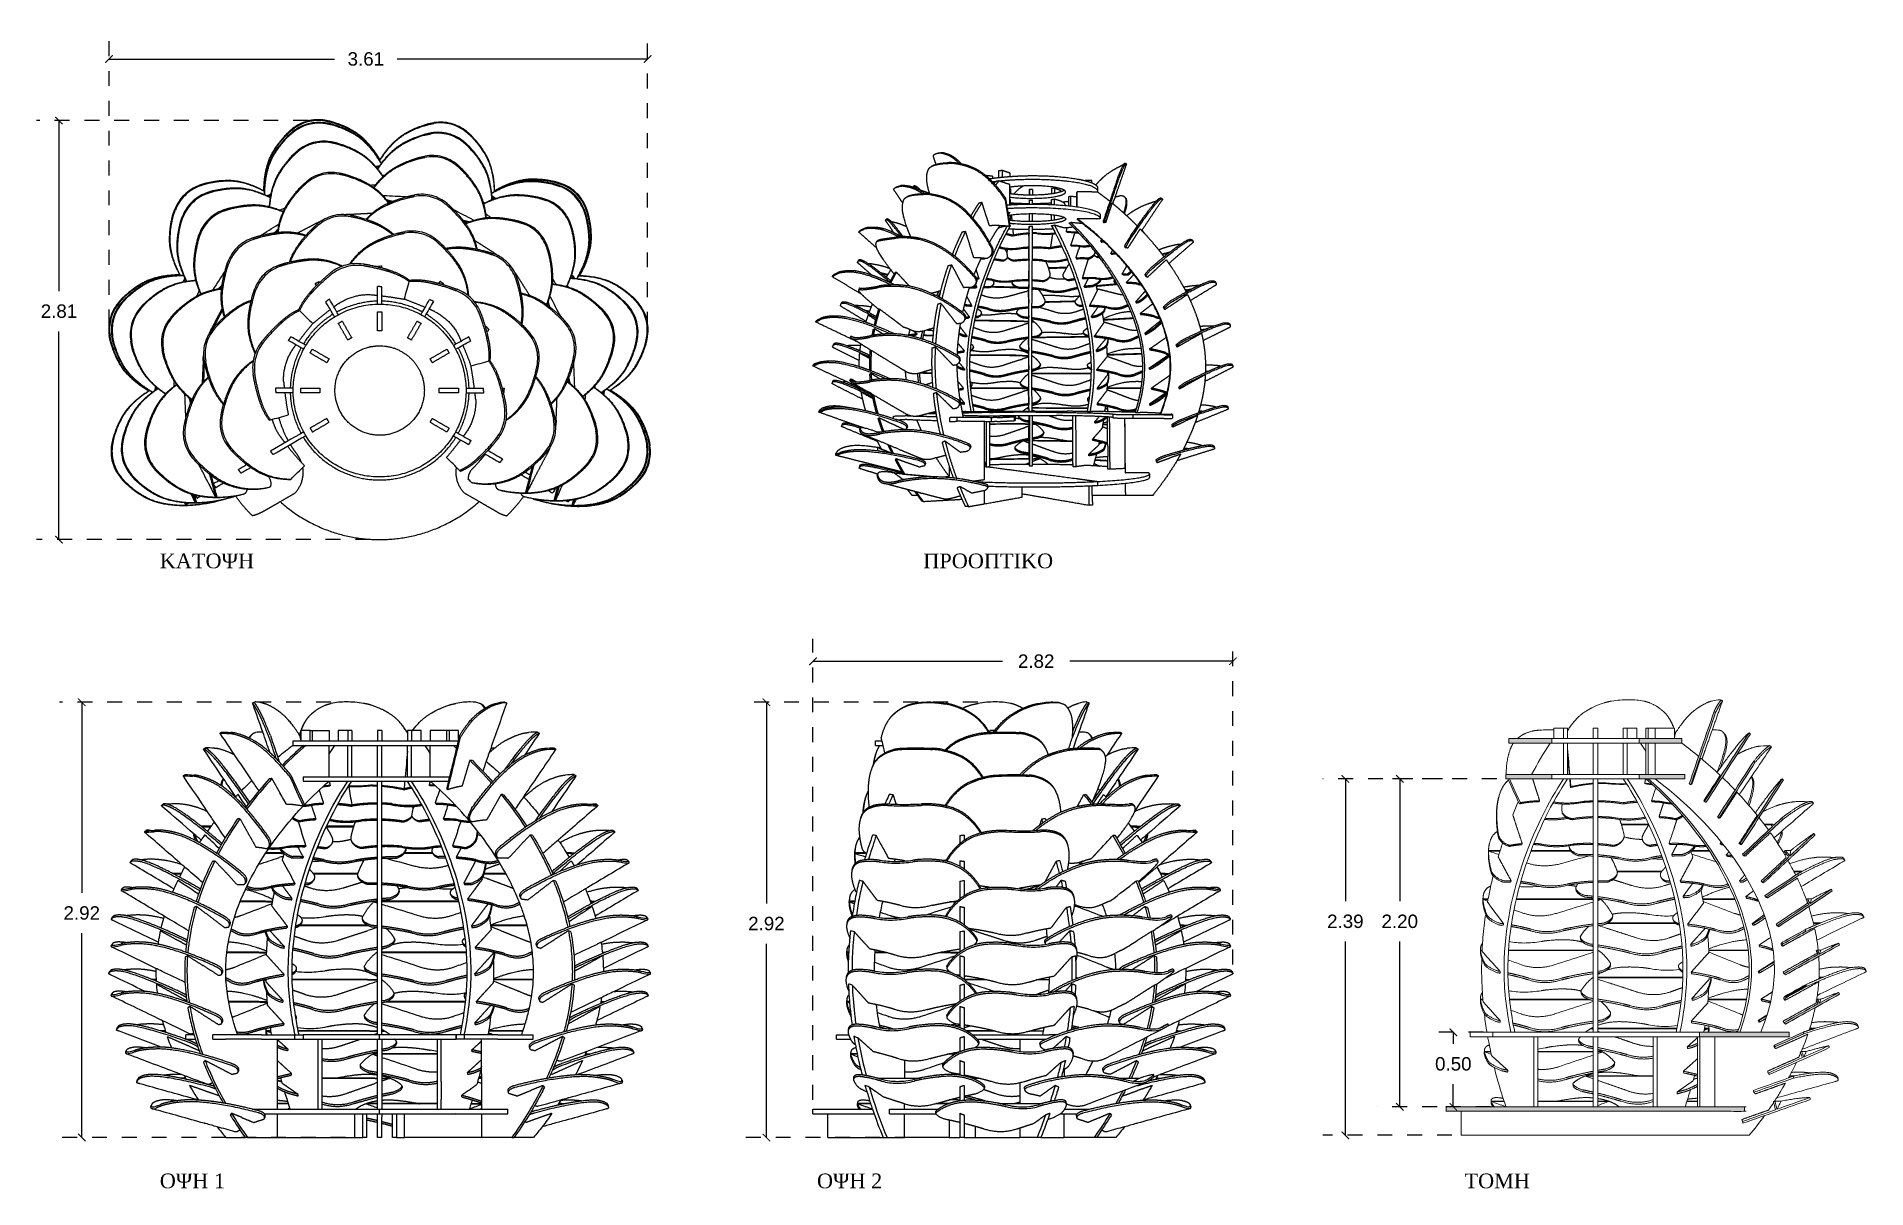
# Model space of a CAD drawing. Header units: metres. Extents: x -0.5 to 11.8, y -0.3 to 7.4.
import ezdxf

# ---------------------------------------------------------------- set-up
doc = ezdxf.new("R2010")
doc.units = ezdxf.units.M
doc.header["$MEASUREMENT"] = 0
doc.linetypes.add('HIDDEN', pattern=[9.525, 6.35, -3.175])
for name, color, linetype in [('a', 60, 'Continuous'), ('ΔΙΑΣΤΑΣΕΙΣ', 60, 'Continuous'), ('ΣΧΕΔΙΑ', 140, 'Continuous')]:
    doc.layers.add(name, color=color, linetype=linetype)
doc.styles.get("Standard").update_dxf_attribs({"font": 'swissel.ttf'})
doc.styles.add('style1', font='times.ttf')
doc.dimstyles.new('Copy of STANDARD_ACAD', dxfattribs={"dimtxt": 0.1, "dimasz": 0.1, "dimexe": 0.15, "dimexo": 0.0625, "dimgap": 0.09, "dimtad": 0, "dimtih": 1, "dimtoh": 1, "dimzin": 0, "dimdsep": 46, "dimtxsty": 'Standard', "dimblk": 'ARCHTICK', "dimcen": 0.09, "dimadec": 0, "dimazin": 0, "dimtfac": 1, "dimtofl": 0, "dimtmove": 0, "dimatfit": 3, "dimfxl": 1, "dimtolj": 1, "dimtzin": 0, "dimarcsym": 0})

msp = doc.modelspace()

# ---------------------------------------------------------------- texts
at = {"layer": 'ΔΙΑΣΤΑΣΕΙΣ', "style": 'style1'}
for s, p in [('ΚΑΤΟΨΗ', (0.342, 3.819)), ('ΠΡΟΟΠΤΙΚΟ', (5.462, 3.819)), ('ΟΨΗ 1', (0.342, -0.34)), ('ΟΨΗ 2', (4.749, -0.34)), ('TOMH', (9.091, -0.34))]:
    msp.add_text(s, height=0.0988, dxfattribs=at).set_placement(p)

# ---------------------------------------------------------------- blocks, each defined once
blk = doc.blocks.new('_ArchTick')
at = {"color": 0, "linetype": 'ByBlock', "const_width": 0.15}
blk.add_lwpolyline([(-0.5, -0.5), (0.5, 0.5)], dxfattribs=at)
blk = doc.blocks.new('*D5')
at = {"layer": 'Defpoints', "color": 0, "linetype": 'HIDDEN', "ltscale": 0.01, "transparency": 16777216}
for p in [(-0.334, 6.822), (1.4, 6.822), (1.816, 4.011)]:
    blk.add_point(p, dxfattribs=at)
at = {"layer": 'ΔΙΑΣΤΑΣΕΙΣ', "color": 0, "linetype": 'HIDDEN', "lineweight": -2, "ltscale": 0.01, "transparency": 16777216}
for p, q in [((1.337, 6.822), (-0.484, 6.822)), ((1.754, 4.011), (-0.484, 4.011))]:
    blk.add_line(p, q, dxfattribs=at)
at = {"layer": 'ΔΙΑΣΤΑΣΕΙΣ', "color": 0, "linetype": 'Continuous', "lineweight": -2, "ltscale": 0.01, "transparency": 16777216}
for p, q in [((-0.334, 6.822), (-0.334, 5.678)), ((-0.334, 4.011), (-0.334, 5.408))]:
    blk.add_line(p, q, dxfattribs=at)
at = {"layer": 'ΔΙΑΣΤΑΣΕΙΣ', "color": 0, "linetype": 'HIDDEN', "lineweight": -2, "ltscale": 0.01, "transparency": 16777216, "xscale": 0.05, "yscale": 0.05, "zscale": 0.05}
for p, rotation in [((-0.334, 6.822), 90), ((-0.334, 4.011), 270)]:
    blk.add_blockref('_ArchTick', p, dxfattribs=dict(at, rotation=rotation))
at = {"layer": 'ΔΙΑΣΤΑΣΕΙΣ', "color": 0, "linetype": 'HIDDEN', "lineweight": 5, "ltscale": 0.01, "transparency": 16777216, "insert": (-0.334, 5.543), "char_height": 0.09, "attachment_point": 5}
blk.add_mtext('\\A1;2.81', dxfattribs=at)
blk = doc.blocks.new('*D6')
at = {"layer": 'Defpoints', "color": 0, "linetype": 'HIDDEN', "ltscale": 0.01, "transparency": 16777216}
for p in [(-0.181, 2.92), (1.553, 2.92), (1.651, 0)]:
    blk.add_point(p, dxfattribs=at)
at = {"layer": 'ΔΙΑΣΤΑΣΕΙΣ', "color": 0, "linetype": 'HIDDEN', "lineweight": -2, "ltscale": 0.01, "transparency": 16777216}
for p, q in [((1.49, 2.92), (-0.331, 2.92)), ((1.588, 0), (-0.331, 0))]:
    blk.add_line(p, q, dxfattribs=at)
at = {"layer": 'ΔΙΑΣΤΑΣΕΙΣ', "color": 0, "linetype": 'Continuous', "lineweight": -2, "ltscale": 0.01, "transparency": 16777216}
for p, q in [((-0.181, 2.92), (-0.181, 1.641)), ((-0.181, 0), (-0.181, 1.371))]:
    blk.add_line(p, q, dxfattribs=at)
at = {"layer": 'ΔΙΑΣΤΑΣΕΙΣ', "color": 0, "linetype": 'HIDDEN', "lineweight": -2, "ltscale": 0.01, "transparency": 16777216, "xscale": 0.05, "yscale": 0.05, "zscale": 0.05}
for p, rotation in [((-0.181, 2.92), 90), ((-0.181, 0), 270)]:
    blk.add_blockref('_ArchTick', p, dxfattribs=dict(at, rotation=rotation))
at = {"layer": 'ΔΙΑΣΤΑΣΕΙΣ', "color": 0, "linetype": 'HIDDEN', "lineweight": 5, "ltscale": 0.01, "transparency": 16777216, "insert": (-0.181, 1.506), "char_height": 0.09, "attachment_point": 5}
blk.add_mtext('\\A1;2.92', dxfattribs=at)
blk = doc.blocks.new('*D7')
at = {"layer": 'Defpoints', "color": 0, "linetype": 'HIDDEN', "ltscale": 0.01, "transparency": 16777216}
for p in [(4.41, 2.92), (5.89, 2.92), (5.635, 0)]:
    blk.add_point(p, dxfattribs=at)
at = {"layer": 'ΔΙΑΣΤΑΣΕΙΣ', "color": 0, "linetype": 'HIDDEN', "lineweight": -2, "ltscale": 0.01, "transparency": 16777216}
for p, q in [((5.828, 2.92), (4.26, 2.92)), ((5.572, 0), (4.26, 0))]:
    blk.add_line(p, q, dxfattribs=at)
at = {"layer": 'ΔΙΑΣΤΑΣΕΙΣ', "color": 0, "linetype": 'Continuous', "lineweight": -2, "ltscale": 0.01, "transparency": 16777216}
for p, q in [((4.41, 2.92), (4.41, 1.57)), ((4.41, 0), (4.41, 1.3))]:
    blk.add_line(p, q, dxfattribs=at)
at = {"layer": 'ΔΙΑΣΤΑΣΕΙΣ', "color": 0, "linetype": 'HIDDEN', "lineweight": -2, "ltscale": 0.01, "transparency": 16777216, "xscale": 0.05, "yscale": 0.05, "zscale": 0.05}
for p, rotation in [((4.41, 2.92), 90), ((4.41, 0), 270)]:
    blk.add_blockref('_ArchTick', p, dxfattribs=dict(at, rotation=rotation))
at = {"layer": 'ΔΙΑΣΤΑΣΕΙΣ', "color": 0, "linetype": 'HIDDEN', "lineweight": 5, "ltscale": 0.01, "transparency": 16777216, "insert": (4.41, 1.435), "char_height": 0.09, "attachment_point": 5}
blk.add_mtext('\\A1;2.92', dxfattribs=at)
blk = doc.blocks.new('*D8')
at = {"layer": 'Defpoints', "color": 0, "linetype": 'HIDDEN', "ltscale": 0.01, "transparency": 16777216}
for p in [(8.657, 2.406), (9.371, 2.406), (8.969, 0.206)]:
    blk.add_point(p, dxfattribs=at)
at = {"layer": 'ΔΙΑΣΤΑΣΕΙΣ', "color": 0, "linetype": 'HIDDEN', "lineweight": -2, "ltscale": 0.01, "transparency": 16777216}
for p, q in [((9.308, 2.406), (8.507, 2.406)), ((8.907, 0.206), (8.507, 0.206))]:
    blk.add_line(p, q, dxfattribs=at)
at = {"layer": 'ΔΙΑΣΤΑΣΕΙΣ', "color": 0, "linetype": 'Continuous', "lineweight": -2, "ltscale": 0.01, "transparency": 16777216}
for p, q in [((8.657, 2.406), (8.657, 1.585)), ((8.657, 0.206), (8.657, 1.315))]:
    blk.add_line(p, q, dxfattribs=at)
at = {"layer": 'ΔΙΑΣΤΑΣΕΙΣ', "color": 0, "linetype": 'HIDDEN', "lineweight": -2, "ltscale": 0.01, "transparency": 16777216, "xscale": 0.05, "yscale": 0.05, "zscale": 0.05}
for p, rotation in [((8.657, 2.406), 90), ((8.657, 0.206), 270)]:
    blk.add_blockref('_ArchTick', p, dxfattribs=dict(at, rotation=rotation))
at = {"layer": 'ΔΙΑΣΤΑΣΕΙΣ', "color": 0, "linetype": 'HIDDEN', "lineweight": 5, "ltscale": 0.01, "transparency": 16777216, "insert": (8.657, 1.45), "char_height": 0.09, "attachment_point": 5}
blk.add_mtext('\\A1;2.20', dxfattribs=at)
blk = doc.blocks.new('*D9')
at = {"layer": 'Defpoints', "color": 0, "linetype": 'HIDDEN', "ltscale": 0.01, "transparency": 16777216}
for p in [(8.292, 2.406), (9.006, 2.406), (9.069, 0.015)]:
    blk.add_point(p, dxfattribs=at)
at = {"layer": 'ΔΙΑΣΤΑΣΕΙΣ', "color": 0, "linetype": 'HIDDEN', "lineweight": -2, "ltscale": 0.01, "transparency": 16777216}
for p, q in [((8.944, 2.406), (8.142, 2.406)), ((9.007, 0.015), (8.142, 0.015))]:
    blk.add_line(p, q, dxfattribs=at)
at = {"layer": 'ΔΙΑΣΤΑΣΕΙΣ', "color": 0, "linetype": 'Continuous', "lineweight": -2, "ltscale": 0.01, "transparency": 16777216}
for p, q in [((8.292, 2.406), (8.292, 1.585)), ((8.292, 0.015), (8.292, 1.315))]:
    blk.add_line(p, q, dxfattribs=at)
at = {"layer": 'ΔΙΑΣΤΑΣΕΙΣ', "color": 0, "linetype": 'HIDDEN', "lineweight": -2, "ltscale": 0.01, "transparency": 16777216, "xscale": 0.05, "yscale": 0.05, "zscale": 0.05}
for p, rotation in [((8.292, 2.406), 90), ((8.292, 0.015), 270)]:
    blk.add_blockref('_ArchTick', p, dxfattribs=dict(at, rotation=rotation))
at = {"layer": 'ΔΙΑΣΤΑΣΕΙΣ', "color": 0, "linetype": 'HIDDEN', "lineweight": 5, "ltscale": 0.01, "transparency": 16777216, "insert": (8.292, 1.45), "char_height": 0.09, "attachment_point": 5}
blk.add_mtext('\\A1;2.39', dxfattribs=at)
blk = doc.blocks.new('*D10')
at = {"layer": 'Defpoints', "color": 0, "linetype": 'HIDDEN', "ltscale": 0.01, "transparency": 16777216}
for p in [(9.016, 0.706), (9.281, 0.706), (9.328, 0.206)]:
    blk.add_point(p, dxfattribs=at)
at = {"layer": 'ΔΙΑΣΤΑΣΕΙΣ', "color": 0, "linetype": 'HIDDEN', "lineweight": -2, "ltscale": 0.01, "transparency": 16777216}
for p, q in [((9.218, 0.706), (8.866, 0.706)), ((9.266, 0.206), (8.866, 0.206))]:
    blk.add_line(p, q, dxfattribs=at)
at = {"layer": 'ΔΙΑΣΤΑΣΕΙΣ', "color": 0, "linetype": 'Continuous', "lineweight": -2, "ltscale": 0.01, "transparency": 16777216}
for p, q in [((9.016, 0.706), (9.016, 0.629)), ((9.016, 0.206), (9.016, 0.359))]:
    blk.add_line(p, q, dxfattribs=at)
at = {"layer": 'ΔΙΑΣΤΑΣΕΙΣ', "color": 0, "linetype": 'HIDDEN', "lineweight": -2, "ltscale": 0.01, "transparency": 16777216, "xscale": 0.05, "yscale": 0.05, "zscale": 0.05}
for p, rotation in [((9.016, 0.706), 90), ((9.016, 0.206), 270)]:
    blk.add_blockref('_ArchTick', p, dxfattribs=dict(at, rotation=rotation))
at = {"layer": 'ΔΙΑΣΤΑΣΕΙΣ', "color": 0, "linetype": 'HIDDEN', "lineweight": 5, "ltscale": 0.01, "transparency": 16777216, "insert": (9.016, 0.494), "char_height": 0.09, "attachment_point": 5}
blk.add_mtext('\\A1;0.50', dxfattribs=at)
blk = doc.blocks.new('*D13')
at = {"layer": 'a', "color": 0, "linetype": 'HIDDEN', "lineweight": -2, "ltscale": 0.01, "transparency": 16777216}
for p, q in [((0.002, 5.454), (0.002, 7.385)), ((3.613, 5.438), (3.613, 7.385))]:
    blk.add_line(p, q, dxfattribs=at)
at = {"layer": 'a', "color": 0, "linetype": 'Continuous', "lineweight": -2, "ltscale": 0.01, "transparency": 16777216}
for p, q in [((0.002, 7.235), (1.514, 7.235)), ((3.613, 7.235), (1.934, 7.235))]:
    blk.add_line(p, q, dxfattribs=at)
at = {"layer": 'Defpoints', "color": 0, "linetype": 'HIDDEN', "ltscale": 0.01, "transparency": 16777216}
for p in [(3.613, 7.235), (0.002, 5.391), (3.613, 5.376)]:
    blk.add_point(p, dxfattribs=at)
at = {"layer": 'a', "color": 0, "linetype": 'HIDDEN', "lineweight": -2, "ltscale": 0.01, "transparency": 16777216, "xscale": 0.05, "yscale": 0.05, "zscale": 0.05, "rotation": 180}
blk.add_blockref('_ArchTick', (0.002, 7.235), dxfattribs=at)
at = {"layer": 'a', "color": 0, "linetype": 'HIDDEN', "lineweight": -2, "ltscale": 0.01, "transparency": 16777216, "xscale": 0.05, "yscale": 0.05, "zscale": 0.05}
blk.add_blockref('_ArchTick', (3.613, 7.235), dxfattribs=at)
at = {"layer": 'a', "color": 0, "linetype": 'HIDDEN', "lineweight": 5, "ltscale": 0.01, "transparency": 16777216, "insert": (1.724, 7.235), "char_height": 0.09, "attachment_point": 5}
blk.add_mtext('\\A1;3.61', dxfattribs=at)
blk = doc.blocks.new('*D14')
at = {"layer": 'a', "color": 0, "linetype": 'HIDDEN', "lineweight": -2, "ltscale": 0.01, "transparency": 16777216}
for p, q in [((4.722, 0.253), (4.722, 3.345)), ((7.538, 1.161), (7.538, 3.345))]:
    blk.add_line(p, q, dxfattribs=at)
at = {"layer": 'a', "color": 0, "linetype": 'Continuous', "lineweight": -2, "ltscale": 0.01, "transparency": 16777216}
for p, q in [((4.722, 3.195), (5.994, 3.195)), ((7.538, 3.195), (6.444, 3.195))]:
    blk.add_line(p, q, dxfattribs=at)
at = {"layer": 'Defpoints', "color": 0, "linetype": 'HIDDEN', "ltscale": 0.01, "transparency": 16777216}
for p in [(7.538, 3.195), (7.538, 1.099), (4.722, 0.19)]:
    blk.add_point(p, dxfattribs=at)
at = {"layer": 'a', "color": 0, "linetype": 'HIDDEN', "lineweight": -2, "ltscale": 0.01, "transparency": 16777216, "xscale": 0.05, "yscale": 0.05, "zscale": 0.05, "rotation": 180}
blk.add_blockref('_ArchTick', (4.722, 3.195), dxfattribs=at)
at = {"layer": 'a', "color": 0, "linetype": 'HIDDEN', "lineweight": -2, "ltscale": 0.01, "transparency": 16777216, "xscale": 0.05, "yscale": 0.05, "zscale": 0.05}
blk.add_blockref('_ArchTick', (7.538, 3.195), dxfattribs=at)
at = {"layer": 'a', "color": 0, "linetype": 'HIDDEN', "lineweight": 5, "ltscale": 0.01, "transparency": 16777216, "insert": (6.219, 3.195), "char_height": 0.09, "attachment_point": 5}
blk.add_mtext('\\A1;2.82', dxfattribs=at)

# ---------------------------------------------------------------- dimensions: what is measured, and where the dimension line sits
at = {"layer": 'a', "linetype": 'HIDDEN', "lineweight": 5, "ltscale": 0.01}
for base, p1, p2, picture, middle in [((3.613, 7.235), (0.002, 5.391), (3.613, 5.376), '*D13', (1.724, 7.235)), ((7.538, 3.195), (4.722, 0.19), (7.538, 1.099), '*D14', (6.219, 3.195))]:
    dim = msp.add_linear_dim(base=base, p1=p1, p2=p2, dimstyle='Copy of STANDARD_ACAD', override={"dimtxt": 0.09, "dimasz": 0.05}, dxfattribs=at)
    dim.commit()
    dim.dimension.update_dxf_attribs({"geometry": picture, "text_midpoint": middle, "dimtype": 160})
at = {"layer": 'ΔΙΑΣΤΑΣΕΙΣ', "linetype": 'HIDDEN', "lineweight": 5, "ltscale": 0.01}
for base, p1, p2, picture, middle in [((-0.334, 6.822), (1.816, 4.011), (1.4, 6.822), '*D5', (-0.334, 5.543)), ((-0.181, 2.92), (1.651, 0), (1.553, 2.92), '*D6', (-0.181, 1.506)), ((4.41, 2.92), (5.635, 0), (5.89, 2.92), '*D7', (4.41, 1.435)), ((8.292, 2.406), (9.069, 0.015), (9.006, 2.406), '*D9', (8.292, 1.45)), ((8.657, 2.406), (8.969, 0.206), (9.371, 2.406), '*D8', (8.657, 1.45)), ((9.016, 0.706), (9.328, 0.206), (9.281, 0.706), '*D10', (9.016, 0.494))]:
    dim = msp.add_linear_dim(base=base, p1=p1, p2=p2, angle=90, dimstyle='Copy of STANDARD_ACAD', override={"dimtxt": 0.09, "dimasz": 0.05}, dxfattribs=at)
    dim.commit()
    dim.dimension.update_dxf_attribs({"geometry": picture, "text_midpoint": middle, "dimtype": 160})

# ---------------------------------------------------------------- hatches: boundary and pattern name
at = {"layer": 'ΣΧΕΔΙΑ', "lineweight": 0}
h = msp.add_hatch(color=256, dxfattribs=at)
h.dxf.hatch_style = 1
edge = h.paths.add_edge_path()
edge.add_spline(control_points=[(10.609, 2.367), (10.664, 2.529), (10.72, 2.69), (10.775, 2.852)], knot_values=[0, 0, 0, 0, 0.512832, 0.512832, 0.512832, 0.512832], weights=[1, 1, 1, 1], degree=3, periodic=0)
edge.add_spline(control_points=[(10.775, 2.852), (10.772, 2.854), (10.768, 2.856), (10.765, 2.859)], knot_values=[0.512832, 0.512832, 0.512832, 0.512832, 1.512832, 1.512832, 1.512832, 1.512832], weights=[1, 1, 1, 1], degree=3, periodic=0)
edge.add_spline(control_points=[(10.765, 2.859), (10.709, 2.696), (10.653, 2.534), (10.598, 2.372)], knot_values=[1.512832, 1.512832, 1.512832, 1.512832, 2.027327, 2.027327, 2.027327, 2.027327], weights=[1, 1, 1, 1], degree=3, periodic=0)
edge.add_spline(control_points=[(10.598, 2.372), (10.601, 2.37), (10.605, 2.369), (10.609, 2.367)], knot_values=[2.027327, 2.027327, 2.027327, 2.027327, 2.039662, 2.039662, 2.039662, 2.039662], weights=[1, 1, 1, 1], degree=3, periodic=0)
h = msp.add_hatch(color=256, dxfattribs=at)
h.dxf.hatch_style = 1
edge = h.paths.add_edge_path()
edge.add_spline(control_points=[(10.711, 2.249), (10.81, 2.402), (10.909, 2.554), (11.008, 2.707)], knot_values=[0, 0, 0, 0, 0.546583, 0.546583, 0.546583, 0.546583], degree=3, periodic=0)
edge.add_spline(control_points=[(11.008, 2.707), (11.005, 2.71), (11.002, 2.713), (10.999, 2.715)], knot_values=[1.10665, 1.10665, 1.10665, 1.10665, 1.119125, 1.119125, 1.119125, 1.119125], degree=3, periodic=0)
edge.add_spline(control_points=[(10.999, 2.715), (10.899, 2.562), (10.8, 2.409), (10.701, 2.256)], knot_values=[0.558978, 0.558978, 0.558978, 0.558978, 1.10665, 1.10665, 1.10665, 1.10665], degree=3, periodic=0)
edge.add_spline(control_points=[(10.701, 2.256), (10.701, 2.256), (10.701, 2.256), (10.701, 2.256)], knot_values=[0.558951, 0.558951, 0.558951, 0.558951, 0.558978, 0.558978, 0.558978, 0.558978], degree=3, periodic=0)
edge.add_spline(control_points=[(10.701, 2.256), (10.704, 2.254), (10.707, 2.251), (10.71, 2.249)], knot_values=[0.546734, 0.546734, 0.546734, 0.546734, 0.558951, 0.558951, 0.558951, 0.558951], degree=3, periodic=0)
edge.add_spline(control_points=[(10.71, 2.249), (10.711, 2.249), (10.711, 2.249)], knot_values=[2.781111, 2.781111, 2.781111, 2.783092, 2.783092, 2.783092], weights=[0.999989, 0.999994, 1], degree=2, periodic=0)
h = msp.add_hatch(color=256, dxfattribs=at)
h.dxf.hatch_style = 1
edge = h.paths.add_edge_path()
edge.add_spline(control_points=[(9.389, 2.676), (9.389, 2.661), (9.389, 2.646)], knot_values=[0, 0, 0, 0.03, 0.03, 0.03], weights=[0.855046, 0.855046, 0.855046], degree=2, periodic=0)
edge.add_spline(control_points=[(9.389, 2.646), (9.535, 2.646), (9.677, 2.646)], knot_values=[-0.13318, -0.13318, -0.13318, 0.150194, 0.150194, 0.150194], degree=2, periodic=0)
edge.add_spline(control_points=[(9.677, 2.646), (9.677, 2.661), (9.677, 2.676)], knot_values=[0, 0, 0, 0.03, 0.03, 0.03], degree=2, periodic=0)
edge.add_spline(control_points=[(9.677, 2.676), (9.535, 2.676), (9.389, 2.676)], knot_values=[-0.13318, -0.13318, -0.13318, 0.150194, 0.150194, 0.150194], degree=2, periodic=0)
h = msp.add_hatch(color=256, dxfattribs=at)
h.dxf.hatch_style = 1
edge = h.paths.add_edge_path()
edge.add_spline(control_points=[(10.549, 2.646), (10.549, 2.661), (10.549, 2.676)], knot_values=[0, 0, 0, 0.03, 0.03, 0.03], weights=[0.855046, 0.855046, 0.855046], degree=2, periodic=0)
edge.add_spline(control_points=[(10.549, 2.676), (10.549, 2.676), (10.545, 2.676)], knot_values=[2.161486, 2.161486, 2.161486, 2.228149, 2.228149, 2.228149], weights=[1, 0.998347, 1], degree=2, periodic=0)
edge.add_spline(control_points=[(10.545, 2.676), (10.522, 2.676), (10.499, 2.676)], knot_values=[0.972265, 0.972265, 0.972265, 1.01863, 1.01863, 1.01863], degree=2, periodic=0)
edge.add_spline(control_points=[(10.499, 2.676), (10.434, 2.676), (10.369, 2.676)], knot_values=[0.842725, 0.842725, 0.842725, 0.972265, 0.972265, 0.972265], degree=2, periodic=0)
edge.add_spline(control_points=[(10.369, 2.676), (10.346, 2.676), (10.323, 2.676)], knot_values=[0.796635, 0.796635, 0.796635, 0.842725, 0.842725, 0.842725], degree=2, periodic=0)
edge.add_spline(control_points=[(10.323, 2.676), (10.316, 2.676), (10.308, 2.676)], knot_values=[0.781635, 0.781635, 0.781635, 0.796635, 0.796635, 0.796635], degree=2, periodic=0)
edge.add_spline(control_points=[(10.308, 2.676), (10.286, 2.676), (10.263, 2.676)], knot_values=[0.736573, 0.736573, 0.736573, 0.781635, 0.781635, 0.781635], degree=2, periodic=0)
edge.add_spline(control_points=[(10.263, 2.676), (10.262, 2.676), (10.262, 2.676)], knot_values=[0.73561, 0.73561, 0.73561, 0.736573, 0.736573, 0.736573], degree=2, periodic=0)
edge.add_spline(control_points=[(10.262, 2.676), (10.262, 2.661), (10.262, 2.646)], knot_values=[-0.03, -0.03, -0.03, 0, 0, 0], degree=2, periodic=0)
edge.add_spline(control_points=[(10.262, 2.646), (10.267, 2.646), (10.272, 2.646)], knot_values=[0.735256, 0.735256, 0.735256, 0.745485, 0.745485, 0.745485], degree=2, periodic=0)
edge.add_spline(control_points=[(10.272, 2.646), (10.29, 2.646), (10.308, 2.646)], knot_values=[0.745485, 0.745485, 0.745485, 0.781635, 0.781635, 0.781635], degree=2, periodic=0)
edge.add_spline(control_points=[(10.308, 2.646), (10.316, 2.646), (10.323, 2.646)], knot_values=[0.781635, 0.781635, 0.781635, 0.796635, 0.796635, 0.796635], degree=2, periodic=0)
edge.add_spline(control_points=[(10.323, 2.646), (10.346, 2.646), (10.369, 2.646)], knot_values=[0.796635, 0.796635, 0.796635, 0.842725, 0.842725, 0.842725], degree=2, periodic=0)
edge.add_spline(control_points=[(10.369, 2.646), (10.457, 2.646), (10.545, 2.646)], knot_values=[0.842725, 0.842725, 0.842725, 1.01863, 1.01863, 1.01863], degree=2, periodic=0)
edge.add_spline(control_points=[(10.545, 2.646), (10.549, 2.646), (10.549, 2.646)], knot_values=[2.161486, 2.161486, 2.161486, 2.228149, 2.228149, 2.228149], weights=[1, 0.998347, 1], degree=2, periodic=0)
h = msp.add_hatch(color=256, dxfattribs=at)
h.dxf.hatch_style = 1
edge = h.paths.add_edge_path()
edge.add_spline(control_points=[(10.787, 2.15), (10.791, 2.148), (10.794, 2.145), (10.797, 2.142)], knot_values=[0.444355, 0.444355, 0.444355, 0.444355, 0.456745, 0.456745, 0.456745, 0.456745], weights=[1, 1, 1, 1], degree=3, periodic=0)
edge.add_spline(control_points=[(10.797, 2.142), (10.878, 2.267), (10.959, 2.391), (11.039, 2.515)], knot_values=[0, 0, 0, 0, 0.444355, 0.444355, 0.444355, 0.444355], weights=[1, 1, 1, 1], degree=3, periodic=0)
edge.add_spline(control_points=[(11.039, 2.515), (11.036, 2.518), (11.034, 2.522), (11.031, 2.525)], knot_values=[0.903925, 0.903925, 0.903925, 0.903925, 1.903925, 1.903925, 1.903925, 1.903925], weights=[1, 1, 1, 1], degree=3, periodic=0)
edge.add_spline(control_points=[(11.031, 2.525), (10.95, 2.4), (10.869, 2.275), (10.787, 2.15)], knot_values=[0.456745, 0.456745, 0.456745, 0.456745, 0.903925, 0.903925, 0.903925, 0.903925], weights=[1, 1, 1, 1], degree=3, periodic=0)
h = msp.add_hatch(color=256, dxfattribs=at)
h.dxf.hatch_style = 1
edge = h.paths.add_edge_path()
edge.add_spline(control_points=[(9.677, 2.406), (9.677, 2.421), (9.677, 2.436)], knot_values=[0, 0, 0, 0.03, 0.03, 0.03], degree=2, periodic=0)
edge.add_spline(control_points=[(9.677, 2.436), (9.609, 2.436), (9.541, 2.436)], knot_values=[-0.428052, -0.428052, -0.428052, -0.292531, -0.292531, -0.292531], degree=2, periodic=0)
edge.add_spline(control_points=[(9.541, 2.436), (9.457, 2.436), (9.373, 2.436)], knot_values=[-0.596301, -0.596301, -0.596301, -0.428052, -0.428052, -0.428052], degree=2, periodic=0)
edge.add_spline(control_points=[(9.373, 2.436), (9.369, 2.436), (9.369, 2.436)], knot_values=[2.827442, 2.827442, 2.827442, 2.894094, 2.894094, 2.894094], weights=[1, 0.998458, 1], degree=2, periodic=0)
edge.add_spline(control_points=[(9.369, 2.436), (9.369, 2.421), (9.369, 2.406)], knot_values=[0, 0, 0, 0.03, 0.03, 0.03], weights=[1, 1, 1], degree=2, periodic=0)
edge.add_spline(control_points=[(9.369, 2.406), (9.369, 2.406), (9.373, 2.406)], knot_values=[2.827442, 2.827442, 2.827442, 2.894094, 2.894094, 2.894094], weights=[1, 0.998458, 1], degree=2, periodic=0)
edge.add_spline(control_points=[(9.373, 2.406), (9.378, 2.406), (9.382, 2.406)], knot_values=[-0.596301, -0.596301, -0.596301, -0.586895, -0.586895, -0.586895], degree=2, periodic=0)
edge.add_spline(control_points=[(9.382, 2.406), (9.387, 2.406), (9.393, 2.406)], knot_values=[-0.586895, -0.586895, -0.586895, -0.576494, -0.576494, -0.576494], degree=2, periodic=0)
edge.add_spline(control_points=[(9.393, 2.406), (9.396, 2.406), (9.398, 2.406)], knot_values=[-0.576494, -0.576494, -0.576494, -0.570697, -0.570697, -0.570697], degree=2, periodic=0)
edge.add_spline(control_points=[(9.398, 2.406), (9.473, 2.406), (9.548, 2.406)], knot_values=[-0.570697, -0.570697, -0.570697, -0.421261, -0.421261, -0.421261], degree=2, periodic=0)
edge.add_spline(control_points=[(9.548, 2.406), (9.612, 2.406), (9.677, 2.406)], knot_values=[-0.421261, -0.421261, -0.421261, -0.292531, -0.292531, -0.292531], degree=2, periodic=0)
h = msp.add_hatch(color=256, dxfattribs=at)
h.dxf.hatch_style = 1
edge = h.paths.add_edge_path()
edge.add_spline(control_points=[(10.569, 2.436), (10.568, 2.436), (10.565, 2.436)], knot_values=[0.875817, 0.875817, 0.875817, 0.927473, 0.927473, 0.927473], weights=[0.999462, 0.998805, 1], degree=2, periodic=0)
edge.add_spline(control_points=[(10.565, 2.436), (10.467, 2.436), (10.369, 2.436)], knot_values=[0.4, 0.4, 0.4, 0.596301, 0.596301, 0.596301], degree=2, periodic=0)
edge.add_spline(control_points=[(10.369, 2.436), (10.346, 2.436), (10.323, 2.436)], knot_values=[0.35391, 0.35391, 0.35391, 0.4, 0.4, 0.4], degree=2, periodic=0)
edge.add_spline(control_points=[(10.323, 2.436), (10.316, 2.436), (10.308, 2.436)], knot_values=[0.33891, 0.33891, 0.33891, 0.35391, 0.35391, 0.35391], degree=2, periodic=0)
edge.add_spline(control_points=[(10.308, 2.436), (10.285, 2.436), (10.262, 2.436)], knot_values=[0.292531, 0.292531, 0.292531, 0.33891, 0.33891, 0.33891], degree=2, periodic=0)
edge.add_spline(control_points=[(10.262, 2.436), (10.262, 2.421), (10.262, 2.406)], knot_values=[-0.03, -0.03, -0.03, 0, 0, 0], degree=2, periodic=0)
edge.add_spline(control_points=[(10.262, 2.406), (10.283, 2.406), (10.305, 2.406)], knot_values=[0.292531, 0.292531, 0.292531, 0.335603, 0.335603, 0.335603], degree=2, periodic=0)
edge.add_spline(control_points=[(10.305, 2.406), (10.306, 2.406), (10.308, 2.406)], knot_values=[0.335603, 0.335603, 0.335603, 0.33891, 0.33891, 0.33891], degree=2, periodic=0)
edge.add_spline(control_points=[(10.308, 2.406), (10.316, 2.406), (10.323, 2.406)], knot_values=[0.33891, 0.33891, 0.33891, 0.35391, 0.35391, 0.35391], degree=2, periodic=0)
edge.add_spline(control_points=[(10.323, 2.406), (10.346, 2.406), (10.369, 2.406)], knot_values=[0.35391, 0.35391, 0.35391, 0.4, 0.4, 0.4], degree=2, periodic=0)
edge.add_spline(control_points=[(10.369, 2.406), (10.467, 2.406), (10.565, 2.406)], knot_values=[0.4, 0.4, 0.4, 0.596301, 0.596301, 0.596301], degree=2, periodic=0)
edge.add_spline(control_points=[(10.565, 2.406), (10.568, 2.406), (10.569, 2.406)], knot_values=[0.875817, 0.875817, 0.875817, 0.927473, 0.927473, 0.927473], weights=[1, 0.998805, 0.999462], degree=2, periodic=0)
edge.add_spline(control_points=[(10.569, 2.406), (10.569, 2.421), (10.569, 2.436)], knot_values=[-2.23, -2.23, -2.23, -2.2, -2.2, -2.2], degree=2, periodic=0)
h = msp.add_hatch(color=256, dxfattribs=at)
h.dxf.hatch_style = 1
edge = h.paths.add_edge_path()
edge.add_spline(control_points=[(11.23, 2.399), (11.227, 2.401), (11.224, 2.404), (11.221, 2.407)], knot_values=[0, 0, 0, 0, 0.01255, 0.01255, 0.01255, 0.01255], degree=3, periodic=0)
edge.add_spline(control_points=[(11.221, 2.407), (11.127, 2.263), (11.033, 2.118), (10.939, 1.974)], knot_values=[0.111928, 0.111928, 0.111928, 0.111928, 0.628847, 0.628847, 0.628847, 0.628847], degree=3, periodic=0)
edge.add_spline(control_points=[(10.939, 1.974), (10.943, 1.971), (10.946, 1.969), (10.949, 1.966)], knot_values=[0, 0, 0, 0, 0.01238, 0.01238, 0.01238, 0.01238], degree=3, periodic=0)
edge.add_spline(control_points=[(10.949, 1.966), (11.043, 2.11), (11.136, 2.254), (11.23, 2.399)], knot_values=[0.113913, 0.113913, 0.113913, 0.113913, 0.629435, 0.629435, 0.629435, 0.629435], degree=3, periodic=0)
h = msp.add_hatch(color=256, dxfattribs=at)
h.dxf.hatch_style = 1
edge = h.paths.add_edge_path()
edge.add_spline(control_points=[(11.164, 2.094), (11.161, 2.097), (11.159, 2.1), (11.156, 2.103)], knot_values=[0, 0, 0, 0, 0.012504, 0.012504, 0.012504, 0.012504], weights=[1, 1, 1, 1], degree=3, periodic=0)
edge.add_spline(control_points=[(11.156, 2.103), (11.154, 2.101), (11.151, 2.099), (11.148, 2.097)], knot_values=[0.012504, 0.012504, 0.012504, 0.012504, 1.012504, 1.012504, 1.012504, 1.012504], weights=[1, 1, 1, 1], degree=3, periodic=0)
edge.add_spline(control_points=[(11.148, 2.097), (11.151, 2.094), (11.154, 2.09), (11.156, 2.087)], knot_values=[1.012504, 1.012504, 1.012504, 1.012504, 1.025718, 1.025718, 1.025718, 1.025718], weights=[1, 1, 1, 1], degree=3, periodic=0)
edge.add_spline(control_points=[(11.156, 2.087), (11.09, 2.025), (11.023, 1.962), (10.956, 1.9)], knot_values=[1.025718, 1.025718, 1.025718, 1.025718, 1.300296, 1.300296, 1.300296, 1.300296], weights=[1, 1, 1, 1], degree=3, periodic=0)
edge.add_spline(control_points=[(10.956, 1.9), (10.958, 1.897), (10.961, 1.893), (10.963, 1.89)], knot_values=[1.300296, 1.300296, 1.300296, 1.300296, 1.312777, 1.312777, 1.312777, 1.312777], weights=[1, 1, 1, 1], degree=3, periodic=0)
edge.add_spline(control_points=[(10.963, 1.89), (11.05, 1.974), (11.116, 2.035), (11.161, 2.074)], knot_values=[1.312777, 1.312777, 1.312777, 1.312777, 1.427667, 1.427667, 1.427667, 1.427667], weights=[1, 1, 1, 1], degree=3, periodic=0)
edge.add_spline(control_points=[(11.161, 2.074), (11.179, 2.09), (11.197, 2.107), (11.223, 2.132)], knot_values=[1.427667, 1.427667, 1.427667, 1.427667, 1.500907, 1.500907, 1.500907, 1.500907], weights=[1, 1, 1, 1], degree=3, periodic=0)
edge.add_spline(control_points=[(11.223, 2.132), (11.221, 2.136), (11.219, 2.14), (11.218, 2.144)], knot_values=[1.500907, 1.500907, 1.500907, 1.500907, 2.500907, 2.500907, 2.500907, 2.500907], weights=[1, 1, 1, 1], degree=3, periodic=0)
edge.add_spline(control_points=[(11.218, 2.144), (11.2, 2.127), (11.182, 2.11), (11.164, 2.094)], knot_values=[2.500907, 2.500907, 2.500907, 2.500907, 2.574146, 2.574146, 2.574146, 2.574146], weights=[1, 1, 1, 1], degree=3, periodic=0)
h = msp.add_hatch(color=256, dxfattribs=at)
h.dxf.hatch_style = 1
edge = h.paths.add_edge_path()
edge.add_spline(control_points=[(11.442, 2.029), (11.44, 2.032), (11.437, 2.036), (11.435, 2.04)], knot_values=[0.470732, 0.470732, 0.470732, 0.470732, 0.483455, 0.483455, 0.483455, 0.483455], weights=[1, 1, 1, 1], degree=3, periodic=0)
edge.add_spline(control_points=[(11.435, 2.04), (11.381, 1.99), (11.327, 1.939), (11.273, 1.889)], knot_values=[0.483455, 0.483455, 0.483455, 0.483455, 0.704574, 0.704574, 0.704574, 0.704574], weights=[1, 1, 1, 1], degree=3, periodic=0)
edge.add_spline(control_points=[(11.273, 1.889), (11.263, 1.902), (11.253, 1.914), (11.242, 1.926)], knot_values=[0.704574, 0.704574, 0.704574, 0.704574, 0.752965, 0.752965, 0.752965, 0.752965], weights=[1, 1, 1, 1], degree=3, periodic=0)
edge.add_spline(control_points=[(11.242, 1.926), (11.24, 1.924), (11.237, 1.922), (11.234, 1.92)], knot_values=[0.752965, 0.752965, 0.752965, 0.752965, 0.763182, 0.763182, 0.763182, 0.763182], weights=[1, 1, 1, 1], degree=3, periodic=0)
edge.add_spline(control_points=[(11.234, 1.92), (11.245, 1.907), (11.255, 1.895), (11.266, 1.882), (11.266, 1.882), (11.266, 1.882), (11.266, 1.882)], knot_values=[0.763182, 0.763182, 0.763182, 0.763182, 0.812283, 0.812283, 0.812283, 0.813714, 0.813714, 0.813714, 0.813714], weights=[1, 1, 1, 1, 1, 1, 1], degree=3, periodic=0)
edge.add_spline(control_points=[(11.266, 1.882), (11.175, 1.795), (11.116, 1.738), (11.088, 1.712)], knot_values=[0.813714, 0.813714, 0.813714, 0.813714, 0.929131, 0.929131, 0.929131, 0.929131], weights=[1, 1, 1, 1], degree=3, periodic=0)
edge.add_spline(control_points=[(11.088, 1.712), (11.091, 1.711), (11.094, 1.71), (11.097, 1.708)], knot_values=[0.929131, 0.929131, 0.929131, 0.929131, 1.01349, 1.01349, 1.01349, 1.01349], weights=[1, 0.996419, 0.996525, 0.996885], degree=3, periodic=0)
edge.add_spline(control_points=[(11.097, 1.708), (11.212, 1.815), (11.327, 1.922), (11.442, 2.029)], knot_values=[0, 0, 0, 0, 0.470732, 0.470732, 0.470732, 0.470732], weights=[1, 1, 1, 1], degree=3, periodic=0)
h = msp.add_hatch(color=256, dxfattribs=at)
h.dxf.hatch_style = 1
edge = h.paths.add_edge_path()
edge.add_spline(control_points=[(11.106, 1.624), (11.107, 1.62), (11.109, 1.616), (11.111, 1.612)], knot_values=[0, 0, 0, 0, 0.01257, 0.01257, 0.01257, 0.01257], weights=[1, 1, 1, 1], degree=3, periodic=0)
edge.add_spline(control_points=[(11.111, 1.612), (11.184, 1.661), (11.257, 1.709), (11.331, 1.758)], knot_values=[1.279026, 1.279026, 1.279026, 1.279026, 1.542111, 1.542111, 1.542111, 1.542111], weights=[1, 1, 1, 1], degree=3, periodic=0)
edge.add_spline(control_points=[(11.331, 1.758), (11.33, 1.762), (11.329, 1.767), (11.328, 1.771)], knot_values=[0.279026, 0.279026, 0.279026, 0.279026, 1.279026, 1.279026, 1.279026, 1.279026], weights=[1, 1, 1, 1], degree=3, periodic=0)
edge.add_spline(control_points=[(11.328, 1.771), (11.254, 1.722), (11.18, 1.673), (11.106, 1.624)], knot_values=[0.01257, 0.01257, 0.01257, 0.01257, 0.279026, 0.279026, 0.279026, 0.279026], weights=[1, 1, 1, 1], degree=3, periodic=0)
h = msp.add_hatch(color=256, dxfattribs=at)
h.dxf.hatch_style = 1
edge = h.paths.add_edge_path()
edge.add_spline(control_points=[(11.557, 1.654), (11.556, 1.658), (11.554, 1.662), (11.553, 1.666)], knot_values=[0.000003, 0.000003, 0.000003, 0.000003, 0.01282, 0.01282, 0.01282, 0.01282], degree=3, periodic=0)
edge.add_spline(control_points=[(11.553, 1.666), (11.505, 1.634), (11.456, 1.602), (11.408, 1.57)], knot_values=[0.199527, 0.199527, 0.199527, 0.199527, 0.372876, 0.372876, 0.372876, 0.372876], degree=3, periodic=0)
edge.add_spline(control_points=[(11.408, 1.57), (11.402, 1.58), (11.397, 1.59), (11.391, 1.601)], knot_values=[0.055912, 0.055912, 0.055912, 0.055912, 0.091544, 0.091544, 0.091544, 0.091544], degree=3, periodic=0)
edge.add_spline(control_points=[(11.391, 1.601), (11.388, 1.599), (11.385, 1.598), (11.383, 1.597)], knot_values=[0, 0, 0, 0, 0.008939, 0.008939, 0.008939, 0.008939], degree=3, periodic=0)
edge.add_spline(control_points=[(11.383, 1.597), (11.384, 1.594), (11.385, 1.592), (11.386, 1.589)], knot_values=[7.780386, 7.780386, 7.780386, 7.780386, 7.788362, 7.788362, 7.788362, 7.788362], degree=3, periodic=0)
edge.add_spline(control_points=[(11.386, 1.589), (11.39, 1.581), (11.395, 1.573), (11.4, 1.564)], knot_values=[0.073522, 0.073522, 0.073522, 0.073522, 0.102054, 0.102054, 0.102054, 0.102054], degree=3, periodic=0)
edge.add_spline(control_points=[(11.4, 1.564), (11.33, 1.518), (11.26, 1.472), (11.187, 1.421)], knot_values=[0.014168, 0.014168, 0.014168, 0.014168, 0.265005, 0.265005, 0.265005, 0.265005], degree=3, periodic=0)
edge.add_spline(control_points=[(11.187, 1.421), (11.193, 1.418), (11.197, 1.414)], knot_values=[3.001394, 3.001394, 3.001394, 3.086328, 3.086328, 3.086328], weights=[0.99704, 0.996396, 0.996523], degree=2, periodic=0)
edge.add_spline(control_points=[(11.197, 1.414), (11.317, 1.494), (11.437, 1.574), (11.557, 1.654)], knot_values=[0.224379, 0.224379, 0.224379, 0.224379, 0.657171, 0.657171, 0.657171, 0.657171], degree=3, periodic=0)
h = msp.add_hatch(color=256, dxfattribs=at)
h.dxf.hatch_style = 1
edge = h.paths.add_edge_path()
edge.add_spline(control_points=[(11.378, 1.382), (11.378, 1.387), (11.377, 1.391), (11.377, 1.396)], knot_values=[1.351037, 1.351037, 1.351037, 1.351037, 2.351037, 2.351037, 2.351037, 2.351037], weights=[1, 1, 1, 1], degree=3, periodic=0)
edge.add_spline(control_points=[(11.377, 1.396), (11.325, 1.367), (11.273, 1.338), (11.221, 1.31)], knot_values=[1.173109, 1.173109, 1.173109, 1.173109, 1.351037, 1.351037, 1.351037, 1.351037], weights=[1, 1, 1, 1], degree=3, periodic=0)
edge.add_spline(control_points=[(11.221, 1.31), (11.223, 1.306), (11.225, 1.302), (11.227, 1.299)], knot_values=[0.173109, 0.173109, 0.173109, 0.173109, 1.173109, 1.173109, 1.173109, 1.173109], weights=[1, 1, 1, 1], degree=3, periodic=0)
edge.add_spline(control_points=[(11.227, 1.299), (11.277, 1.326), (11.328, 1.354), (11.378, 1.382)], knot_values=[0, 0, 0, 0, 0.173109, 0.173109, 0.173109, 0.173109], weights=[1, 1, 1, 1], degree=3, periodic=0)
h = msp.add_hatch(color=256, dxfattribs=at)
h.dxf.hatch_style = 1
edge = h.paths.add_edge_path()
edge.add_spline(control_points=[(11.471, 1.231), (11.466, 1.24), (11.462, 1.249), (11.458, 1.258)], knot_values=[0.005761, 0.005761, 0.005761, 0.005761, 0.035733, 0.035733, 0.035733, 0.035733], degree=3, periodic=0)
edge.add_spline(control_points=[(11.458, 1.258), (11.455, 1.257), (11.452, 1.256), (11.449, 1.254)], knot_values=[0, 0, 0, 0, 0.010297, 0.010297, 0.010297, 0.010297], degree=3, periodic=0)
edge.add_spline(control_points=[(11.449, 1.254), (11.453, 1.245), (11.457, 1.236), (11.461, 1.227)], knot_values=[0.004918, 0.004918, 0.004918, 0.004918, 0.035733, 0.035733, 0.035733, 0.035733], degree=3, periodic=0)
edge.add_spline(control_points=[(11.461, 1.227), (11.387, 1.185), (11.312, 1.144), (11.233, 1.099)], knot_values=[0.014075, 0.014075, 0.014075, 0.014075, 0.269774, 0.269774, 0.269774, 0.269774], degree=3, periodic=0)
edge.add_spline(control_points=[(11.233, 1.099), (11.239, 1.096), (11.243, 1.091)], knot_values=[3.022632, 3.022632, 3.022632, 3.10795, 3.10795, 3.10795], weights=[0.997418, 0.996573, 0.996508], degree=2, periodic=0)
edge.add_spline(control_points=[(11.243, 1.091), (11.363, 1.158), (11.484, 1.224), (11.605, 1.291)], knot_values=[0.24968, 0.24968, 0.24968, 0.24968, 0.663019, 0.663019, 0.663019, 0.663019], degree=3, periodic=0)
edge.add_spline(control_points=[(11.605, 1.291), (11.603, 1.295), (11.602, 1.299), (11.601, 1.303)], knot_values=[0.000004, 0.000004, 0.000004, 0.000004, 0.012852, 0.012852, 0.012852, 0.012852], degree=3, periodic=0)
edge.add_spline(control_points=[(11.601, 1.303), (11.557, 1.279), (11.514, 1.255), (11.471, 1.231)], knot_values=[0.224946, 0.224946, 0.224946, 0.224946, 0.373821, 0.373821, 0.373821, 0.373821], degree=3, periodic=0)
h = msp.add_hatch(color=256, dxfattribs=at)
h.dxf.hatch_style = 1
edge = h.paths.add_edge_path()
edge.add_spline(control_points=[(11.247, 0.938), (11.293, 0.963), (11.338, 0.988), (11.384, 1.013)], knot_values=[0, 0, 0, 0, 0.156653, 0.156653, 0.156653, 0.156653], weights=[1, 1, 1, 1], degree=3, periodic=0)
edge.add_spline(control_points=[(11.384, 1.013), (11.383, 1.018), (11.383, 1.022), (11.382, 1.027)], knot_values=[0.156653, 0.156653, 0.156653, 0.156653, 1.156653, 1.156653, 1.156653, 1.156653], weights=[1, 1, 1, 1], degree=3, periodic=0)
edge.add_spline(control_points=[(11.382, 1.027), (11.335, 1.001), (11.288, 0.975), (11.241, 0.949)], knot_values=[1.156653, 1.156653, 1.156653, 1.156653, 1.318429, 1.318429, 1.318429, 1.318429], weights=[1, 1, 1, 1], degree=3, periodic=0)
edge.add_spline(control_points=[(11.241, 0.949), (11.243, 0.945), (11.245, 0.941), (11.247, 0.938)], knot_values=[1.318429, 1.318429, 1.318429, 1.318429, 2.318429, 2.318429, 2.318429, 2.318429], weights=[1, 1, 1, 1], degree=3, periodic=0)
h = msp.add_hatch(color=256, dxfattribs=at)
h.dxf.hatch_style = 1
edge = h.paths.add_edge_path()
edge.add_spline(control_points=[(11.605, 0.961), (11.603, 0.965), (11.602, 0.969), (11.601, 0.973)], knot_values=[0.000004, 0.000004, 0.000004, 0.000004, 0.012852, 0.012852, 0.012852, 0.012852], degree=3, periodic=0)
edge.add_spline(control_points=[(11.601, 0.973), (11.557, 0.949), (11.514, 0.925), (11.471, 0.901)], knot_values=[0.224946, 0.224946, 0.224946, 0.224946, 0.373821, 0.373821, 0.373821, 0.373821], degree=3, periodic=0)
edge.add_spline(control_points=[(11.471, 0.901), (11.466, 0.91), (11.462, 0.919), (11.458, 0.928)], knot_values=[0.005761, 0.005761, 0.005761, 0.005761, 0.035733, 0.035733, 0.035733, 0.035733], degree=3, periodic=0)
edge.add_spline(control_points=[(11.458, 0.928), (11.455, 0.927), (11.452, 0.926), (11.449, 0.924)], knot_values=[0, 0, 0, 0, 0.010297, 0.010297, 0.010297, 0.010297], degree=3, periodic=0)
edge.add_spline(control_points=[(11.449, 0.924), (11.453, 0.915), (11.457, 0.906), (11.461, 0.897)], knot_values=[0.004918, 0.004918, 0.004918, 0.004918, 0.035733, 0.035733, 0.035733, 0.035733], degree=3, periodic=0)
edge.add_spline(control_points=[(11.461, 0.897), (11.387, 0.855), (11.312, 0.814), (11.233, 0.769)], knot_values=[0.014075, 0.014075, 0.014075, 0.014075, 0.269774, 0.269774, 0.269774, 0.269774], degree=3, periodic=0)
edge.add_spline(control_points=[(11.233, 0.769), (11.239, 0.766), (11.243, 0.761)], knot_values=[3.022632, 3.022632, 3.022632, 3.10795, 3.10795, 3.10795], weights=[0.997418, 0.996573, 0.996508], degree=2, periodic=0)
edge.add_spline(control_points=[(11.243, 0.761), (11.363, 0.828), (11.484, 0.894), (11.605, 0.961)], knot_values=[0.24968, 0.24968, 0.24968, 0.24968, 0.663019, 0.663019, 0.663019, 0.663019], degree=3, periodic=0)
h = msp.add_hatch(color=256, dxfattribs=at)
h.dxf.hatch_style = 1
edge = h.paths.add_edge_path()
edge.add_spline(control_points=[(11.269, 0.676), (11.269, 0.691), (11.269, 0.706)], knot_values=[0.103756, 0.103756, 0.103756, 0.133756, 0.133756, 0.133756], degree=2, periodic=0)
edge.add_spline(control_points=[(11.269, 0.706), (11.217, 0.706), (11.165, 0.706)], knot_values=[0, 0, 0, 0.103756, 0.103756, 0.103756], degree=2, periodic=0)
edge.add_spline(control_points=[(11.165, 0.706), (11.122, 0.706), (11.078, 0.706)], knot_values=[1.178633, 1.178633, 1.178633, 1.266151, 1.266151, 1.266151], degree=2, periodic=0)
edge.add_spline(control_points=[(11.078, 0.706), (11.007, 0.706), (10.937, 0.706)], knot_values=[1.037604, 1.037604, 1.037604, 1.178633, 1.178633, 1.178633], degree=2, periodic=0)
edge.add_spline(control_points=[(10.937, 0.706), (10.929, 0.706), (10.922, 0.706)], knot_values=[1.022604, 1.022604, 1.022604, 1.037604, 1.037604, 1.037604], degree=2, periodic=0)
edge.add_spline(control_points=[(10.922, 0.706), (10.794, 0.706), (10.666, 0.706)], knot_values=[0.766831, 0.766831, 0.766831, 1.022604, 1.022604, 1.022604], degree=2, periodic=0)
edge.add_spline(control_points=[(10.666, 0.706), (10.666, 0.691), (10.666, 0.676)], knot_values=[0.736831, 0.736831, 0.736831, 0.766831, 0.766831, 0.766831], degree=2, periodic=0)
edge.add_spline(control_points=[(10.666, 0.676), (10.666, 0.676), (10.666, 0.676)], knot_values=[-2.176891, -2.176891, -2.176891, -2.175519, -2.175519, -2.175519], weights=[0.963869, 0.96404, 0.964211], degree=2, periodic=0)
edge.add_spline(control_points=[(10.666, 0.676), (10.668, 0.676), (10.669, 0.676)], knot_values=[0.733349, 0.733349, 0.733349, 0.736831, 0.736831, 0.736831], degree=2, periodic=0)
edge.add_spline(control_points=[(10.669, 0.676), (10.719, 0.676), (10.769, 0.676)], knot_values=[0.633669, 0.633669, 0.633669, 0.733349, 0.733349, 0.733349], degree=2, periodic=0)
edge.add_spline(control_points=[(10.769, 0.676), (10.967, 0.676), (11.165, 0.676), (11.217, 0.676), (11.269, 0.676)], knot_values=[0.133756, 0.133756, 0.133756, 0.529913, 0.529913, 0.633669, 0.633669, 0.633669], degree=2, periodic=0)
h = msp.add_hatch(color=256, dxfattribs=at)
h.dxf.hatch_style = 1
edge = h.paths.add_edge_path()
edge.add_spline(control_points=[(11.173, 0.609), (11.237, 0.637), (11.3, 0.666), (11.367, 0.696)], knot_values=[0, 0, 0, 0, 0.208887, 0.208887, 0.208887, 0.208887], weights=[1, 1, 1, 1], degree=3, periodic=0)
edge.add_spline(control_points=[(11.367, 0.696), (11.365, 0.699), (11.364, 0.703), (11.362, 0.707)], knot_values=[0.208887, 0.208887, 0.208887, 0.208887, 1.208887, 1.208887, 1.208887, 1.208887], weights=[1, 1, 1, 1], degree=3, periodic=0)
edge.add_spline(control_points=[(11.362, 0.707), (11.298, 0.678), (11.233, 0.649), (11.169, 0.62)], knot_values=[1.208887, 1.208887, 1.208887, 1.208887, 1.421112, 1.421112, 1.421112, 1.421112], weights=[1, 1, 1, 1], degree=3, periodic=0)
edge.add_spline(control_points=[(11.169, 0.62), (11.17, 0.616), (11.172, 0.612), (11.173, 0.609)], knot_values=[1.421112, 1.421112, 1.421112, 1.421112, 2.421112, 2.421112, 2.421112, 2.421112], weights=[1, 1, 1, 1], degree=3, periodic=0)
h = msp.add_hatch(color=256, dxfattribs=at)
h.dxf.hatch_style = 1
edge = h.paths.add_edge_path()
edge.add_spline(control_points=[(8.971, 0.176), (9.969, 0.176), (10.969, 0.176)], knot_values=[0.102965, 0.102965, 0.102965, 2.098535, 2.098535, 2.098535], weights=[0.974054, 1, 1], degree=2, periodic=0)
edge.add_spline(control_points=[(10.969, 0.176), (10.969, 0.191), (10.969, 0.206)], knot_values=[2.098535, 2.098535, 2.098535, 2.128535, 2.128535, 2.128535], weights=[1, 1, 1], degree=2, periodic=0)
edge.add_spline(control_points=[(10.969, 0.206), (9.969, 0.206), (8.971, 0.206)], knot_values=[2.128535, 2.128535, 2.128535, 4.124104, 4.124104, 4.124104], weights=[1, 1, 1], degree=2, periodic=0)
edge.add_spline(control_points=[(8.969, 0.206), (8.969, 0.191), (8.969, 0.176)], knot_values=[0, 0, 0, 0.03, 0.03, 0.03], weights=[1, 1, 1], degree=2, periodic=0)
edge.add_spline(control_points=[(8.969, 0.176), (8.969, 0.176), (8.971, 0.176)], knot_values=[0.03, 0.03, 0.03, 0.102965, 0.102965, 0.102965], weights=[1, 0.986395, 0.974054], degree=2, periodic=0)

# ---------------------------------------------------------------- linework, layer by layer
at = {"layer": 'ΣΧΕΔΙΑ'}
for p, q in [((6.172, 5.968), (6.171, 5.974)), ((6.169, 5.75), (6.17, 5.755)), ((6.17, 5.694), (6.17, 5.701)), ((6.169, 5.566), (6.169, 5.573)), ((6.169, 5.494), (6.169, 5.501)), ((6.168, 5.363), (6.168, 5.371)), ((6.169, 5.269), (6.169, 5.277))]:
    msp.add_line(p, q, dxfattribs=at)
for points, weights, degree in [([(1.191, 6.731), (1.21, 6.75), (1.23, 6.766)], [0.931709150307, 0.919797461204, 0.911534052656], 2), ([(1.193, 6.726), (1.211, 6.744), (1.231, 6.76)], [0.931709150307, 0.919797461204, 0.911534052656], 2), ([(1.498, 6.813), (1.472, 6.82), (1.447, 6.824)], [0.931709150307, 0.919797461204, 0.911534052656], 2), ([(1.499, 6.808), (1.474, 6.815), (1.448, 6.819)], [0.931709150307, 0.919797461204, 0.911534052656], 2), ([(1.502, 6.796), (1.477, 6.803), (1.452, 6.806)], [0.931709150307, 0.919797461204, 0.911534052656], 2), ([(1.504, 6.791), (1.479, 6.797), (1.453, 6.801)], [0.931709150307, 0.919797461204, 0.911534052656], 2), ([(2.13, 6.792), (2.155, 6.799), (2.18, 6.803)], [0.931709150307, 0.919797461204, 0.911534052656], 2), ([(2.131, 6.798), (2.156, 6.804), (2.181, 6.808)], [0.931709150307, 0.919797461204, 0.911534052656], 2), ([(2.437, 6.715), (2.419, 6.734), (2.399, 6.75)], [0.931709150307, 0.919797461204, 0.911534052656], 2), ([(1.196, 6.714), (1.214, 6.732), (1.234, 6.748)], [0.931709150307, 0.919797461204, 0.911534052656], 2), ([(1.197, 6.709), (1.216, 6.727), (1.236, 6.743)], [0.931709150307, 0.919797461204, 0.911534052656], 2), ([(1.536, 6.669), (1.511, 6.675), (1.486, 6.68)], [0.931709150307, 0.919797461204, 0.911534052656], 2), ([(1.538, 6.662), (1.513, 6.669), (1.487, 6.673)], [0.931709150307, 0.919797461204, 0.911534052656], 2), ([(2.111, 6.723), (2.136, 6.729), (2.162, 6.733)], [0.931709150307, 0.919797461204, 0.911534052656], 2), ([(2.113, 6.729), (2.138, 6.736), (2.163, 6.74)], [0.931709150307, 0.919797461204, 0.911534052656], 2), ([(2.417, 6.64), (2.399, 6.659), (2.379, 6.675)], [0.931709150307, 0.919797461204, 0.911534052656], 2), ([(2.419, 6.647), (2.4, 6.665), (2.38, 6.682)], [0.931709150307, 0.919797461204, 0.911534052656], 2), ([(2.436, 6.71), (2.417, 6.728), (2.397, 6.744)], [0.931709150307, 0.919797461204, 0.911534052656], 2), ([(1.23, 6.587), (1.248, 6.605), (1.268, 6.621)], [0.931709150307, 0.919797461204, 0.911534052656], 2), ([(1.232, 6.58), (1.25, 6.599), (1.27, 6.615)], [0.931709150307, 0.919797461204, 0.911534052656], 2), ([(1.803, 6.497), (1.805, 6.501), (1.808, 6.504)], [0.945049788932, 0.944825434403, 0.944657785169], 2), ([(1.808, 6.504), (1.818, 6.52), (1.828, 6.535)], [0.944657785169, 0.943921016145, 0.944279421288], 2), ([(1.816, 6.554), (1.817, 6.556), (1.818, 6.558)], [0.945455699585, 0.945330240422, 0.945216949141], 2), ([(1.828, 6.534), (1.822, 6.544), (1.816, 6.554)], [0.947118302013, 0.946032102197, 0.94534500977], 2), ([(2.068, 6.564), (2.093, 6.57), (2.119, 6.575)], [0.931709150307, 0.919797461204, 0.911534052656], 2), ([(2.07, 6.572), (2.096, 6.578), (2.121, 6.583)], [0.931709150307, 0.919797461204, 0.911534052656], 2), ([(2.375, 6.481), (2.356, 6.5), (2.336, 6.517)], [0.931709150307, 0.919797461204, 0.911534052656], 2), ([(2.377, 6.49), (2.358, 6.508), (2.338, 6.525)], [0.931709150307, 0.919797461204, 0.911534052656], 2), ([(5.496, 6.494), (5.5, 6.502), (5.506, 6.507)], [8.09383066862, 7.96788691247, 7.87405817734], 2), ([(5.506, 6.507), (5.507, 6.508), (5.509, 6.51), (5.511, 6.511)], [8.63824906419, 8.63134686175, 8.62456183058, 8.61791197828], 3), ([(5.518, 6.516), (5.525, 6.521), (5.535, 6.525), (5.548, 6.529)], [8.62601027283, 8.60241697139, 8.58052528859, 8.56113946474], 3), ([(5.534, 6.569), (5.533, 6.572), (5.532, 6.575)], [9.05879379292, 9.05878830246, 9.05878281201], 2), ([(5.548, 6.529), (5.543, 6.542), (5.538, 6.556), (5.534, 6.569)], [9.05886419458, 9.05884072736, 9.05881726014, 9.05879379292], 3), ([(5.546, 6.6), (5.552, 6.602), (5.559, 6.603), (5.568, 6.603)], [9.05506189662, 9.03755248397, 9.02084170515, 9.00526514469], 3), ([(5.546, 6.6), (5.551, 6.602), (5.556, 6.603)], [9.05506189662, 9.05678290769, 9.05850391876], 2), ([(5.556, 6.603), (5.562, 6.605), (5.569, 6.606), (5.578, 6.606)], [9.05850391876, 9.0409945061, 9.02428372728, 9.00870716683], 3), ([(5.592, 6.601), (5.58, 6.603), (5.568, 6.603)], [8.35285904317, 8.26412489718, 8.20860583258], 2), ([(5.601, 6.604), (5.589, 6.606), (5.578, 6.606)], [8.35606600668, 8.2672908604, 8.21174335297], 2), ([(5.601, 6.604), (5.596, 6.603), (5.592, 6.601)], [8.96853487371, 8.96681386264, 8.96509285157], 2), ([(5.668, 6.533), (5.648, 6.535), (5.628, 6.535)], [7.8835657507, 7.78982165005, 7.72819259202], 2), ([(5.675, 6.538), (5.654, 6.54), (5.634, 6.54)], [7.89111100582, 7.79727044081, 7.73557446327], 2), ([(5.675, 6.538), (5.671, 6.536), (5.668, 6.533)], [8.46950038348, 8.46545123621, 8.46140208894], 2), ([(5.717, 6.531), (5.698, 6.535), (5.675, 6.538)], [8.18982658053, 8.10620655793, 8.03705200385], 2), ([(6.823, 6.527), (6.798, 6.455), (6.772, 6.382), (6.747, 6.308)], [9.34988186717, 9.33212783673, 9.31437380629, 9.29661977586], 3), ([(6.806, 6.528), (6.809, 6.532), (6.812, 6.536)], [9.08498274895, 8.97158387699, 8.89351165002], 2), ([(6.812, 6.536), (6.814, 6.537), (6.815, 6.537)], [8.73201860935, 8.66306594213, 8.61491872698], 2), ([(6.815, 6.537), (6.819, 6.535), (6.823, 6.533)], [8.61491872698, 8.61613175047, 8.61734477396], 2), ([(6.821, 6.532), (6.823, 6.533), (6.823, 6.533)], [8.73448796867, 8.66551071242, 8.61734477396], 2), ([(6.823, 6.533), (6.824, 6.532), (6.824, 6.532), (6.824, 6.531)], [9.42550892027, 9.43323026659, 9.44098262366, 9.44874156065], 3), ([(6.824, 6.531), (6.823, 6.529), (6.823, 6.527)], [9.35091943882, 9.350400653, 9.34988186717], 2), ([(0.651, 6.401), (0.626, 6.394), (0.602, 6.385)], [0.931709150307, 0.919797461204, 0.911534052656], 2), ([(0.654, 6.397), (0.629, 6.39), (0.606, 6.381)], [0.931709150307, 0.919797461204, 0.911534052656], 2), ([(1.286, 6.376), (1.305, 6.394), (1.325, 6.411)], [0.931709150307, 0.919797461204, 0.911534052656], 2), ([(1.289, 6.368), (1.307, 6.386), (1.327, 6.403)], [0.931709150307, 0.919797461204, 0.911534052656], 2), ([(1.593, 6.458), (1.568, 6.465), (1.542, 6.469)], [0.931709150307, 0.919797461204, 0.911534052656], 2), ([(1.595, 6.45), (1.57, 6.457), (1.544, 6.461)], [0.931709150307, 0.919797461204, 0.911534052656], 2), ([(2.977, 6.396), (3.002, 6.389), (3.026, 6.38)], [0.931709150307, 0.919797461204, 0.911534052656], 2), ([(2.981, 6.4), (3.006, 6.393), (3.03, 6.383)], [0.931709150307, 0.919797461204, 0.911534052656], 2), ([(2.99, 6.409), (3.015, 6.402), (3.039, 6.392)], [0.931709150307, 0.919797461204, 0.911534052656], 2), ([(2.994, 6.413), (3.019, 6.406), (3.043, 6.396)], [0.931709150307, 0.919797461204, 0.911534052656], 2), ([(5.28, 6.376), (5.286, 6.379), (5.295, 6.382), (5.309, 6.385)], [8.97235595018, 8.94535647395, 8.91995222132, 8.89725586497], 3), ([(5.324, 6.381), (5.312, 6.381), (5.3, 6.379)], [8.25012146, 8.16211529282, 8.10712393546], 2), ([(5.333, 6.386), (5.32, 6.387), (5.309, 6.385)], [8.25321623446, 8.16517050128, 8.11015169611], 2), ([(5.401, 6.384), (5.397, 6.381), (5.394, 6.378)], [9.43260033992, 9.43368549478, 9.43477064964], 2), ([(5.925, 6.412), (5.903, 6.435), (5.88, 6.453)], [7.97382316092, 7.98091756687, 8.0266123543], 2), ([(5.925, 6.448), (5.903, 6.451), (5.88, 6.453)], [9.09950293504, 9.08356191327, 9.0676208915], 2), ([(5.905, 6.432), (5.915, 6.433), (5.925, 6.435)], [7.9595242818, 7.97073130224, 7.98847460758], 2), ([(5.925, 6.448), (5.925, 6.442), (5.925, 6.435)], [9.09950293504, 9.09873579389, 9.09796865274], 2), ([(5.925, 6.435), (5.946, 6.438), (5.969, 6.44)], [7.98847460758, 8.0256975319, 8.09168668301], 2), ([(5.926, 6.411), (5.926, 6.412), (5.925, 6.412)], [7.97351464689, 7.97365850783, 7.97382316092], 2), ([(5.926, 6.411), (5.937, 6.413), (5.949, 6.414)], [7.98776808852, 8.0072275178, 8.0342843637], 2), ([(6.013, 6.303), (5.972, 6.364), (5.926, 6.411)], [8.11124637109, 7.96076829701, 7.97351464689], 2), ([(5.949, 6.414), (5.945, 6.41), (5.94, 6.405), (5.936, 6.401)], [8.80996055359, 8.8010145014, 8.79210063765, 8.78321990621], 3), ([(5.946, 6.391), (5.945, 6.392), (5.944, 6.393)], [9.961906268, 9.97395218063, 9.98629429068], 2), ([(5.969, 6.417), (5.961, 6.408), (5.954, 6.399), (5.946, 6.39)], [8.79475009135, 8.77753363027, 8.76043653361, 8.74346553742], 3), ([(5.969, 6.417), (5.959, 6.415), (5.949, 6.414)], [8.79475009135, 8.80235532247, 8.80996055359], 2), ([(5.969, 6.486), (5.98, 6.488), (5.99, 6.489)], [8.86171672142, 8.8541114903, 8.84650625918], 2), ([(5.969, 6.44), (5.969, 6.463), (5.969, 6.486)], [8.85654541072, 8.85913106607, 8.86171672142], 2), ([(5.969, 6.44), (6.005, 6.444), (6.043, 6.447)], [8.09168668301, 8.19543902766, 8.37030185994], 2), ([(5.969, 6.417), (6.035, 6.424), (6.11, 6.427)], [8.08891332031, 8.28419065858, 8.73202758963], 2), ([(5.99, 6.489), (5.99, 6.466), (5.99, 6.443)], [8.84650625918, 8.8439143787, 8.84132249821], 2), ([(5.99, 6.489), (6.016, 6.48), (6.043, 6.471)], [8.84650625918, 8.90203624629, 8.95756623339], 2), ([(6.043, 6.471), (6.043, 6.459), (6.043, 6.447)], [8.95756623339, 8.95621781117, 8.95486938896], 2), ([(6.043, 6.447), (6.076, 6.449), (6.109, 6.451)], [8.37030185994, 8.52475747812, 8.73469432365], 2), ([(6.043, 6.375), (6.043, 6.384), (6.043, 6.393)], [8.94663581027, 8.94765646513, 8.94867711999], 2), ([(6.131, 6.383), (6.082, 6.381), (6.043, 6.375)], [7.89278685983, 8.19272789607, 8.92093200805], 2), ([(6.068, 6.328), (6.097, 6.364), (6.131, 6.383)], [9.5740535192, 9.71909103577, 10.0519440348], 2), ([(6.547, 6.419), (6.573, 6.412), (6.592, 6.405)], [8.62506657866, 8.58660222746, 8.63584780735], 2), ([(6.592, 6.419), (6.569, 6.419), (6.547, 6.419)], [9.28765151918, 9.28795406714, 9.2882566151], 2), ([(6.592, 6.405), (6.592, 6.412), (6.592, 6.419)], [9.285938327, 9.28679492309, 9.28765151918], 2), ([(6.592, 6.405), (6.609, 6.397), (6.619, 6.39)], [8.63584780735, 8.68323141117, 8.81181770846], 2), ([(6.619, 6.39), (6.631, 6.38), (6.631, 6.371)], [8.81181770846, 8.97036469845, 9.25236338314], 2), ([(6.76, 6.421), (6.729, 6.328), (6.698, 6.235), (6.667, 6.141)], [9.10211811009, 9.10241547138, 9.10271283267, 9.10301019395], 3), ([(6.675, 6.137), (6.705, 6.228), (6.736, 6.319), (6.766, 6.411)], [9.09954945569, 9.09925902032, 9.09896858495, 9.09867814959], 3), ([(6.73, 6.488), (6.743, 6.496), (6.756, 6.502)], [9.01706319441, 8.88488259577, 8.78699840796], 2), ([(0.701, 6.351), (0.676, 6.344), (0.652, 6.335)], [0.931709150307, 0.919797461204, 0.911534052656], 2), ([(0.705, 6.346), (0.68, 6.339), (0.656, 6.33)], [0.931709150307, 0.919797461204, 0.911534052656], 2), ([(1.045, 6.348), (1.043, 6.349), (1.041, 6.35)], [0.94545575153, 0.945336317764, 0.945227910737], 2), ([(1.045, 6.346), (1.045, 6.347), (1.045, 6.348)], [0.945444498117, 0.945395441329, 0.9453482612], 2), ([(1.045, 6.324), (1.045, 6.335), (1.045, 6.346)], [0.94712335947, 0.946110818332, 0.945444498117], 2), ([(1.063, 6.316), (1.062, 6.316), (1.06, 6.317)], [0.944231128043, 0.944206054568, 0.94419009266], 2), ([(1.085, 6.305), (1.074, 6.31), (1.063, 6.316)], [0.94504970581, 0.944409599057, 0.944231128043], 2), ([(1.087, 6.304), (1.087, 6.304), (1.087, 6.304)], [0.945207026471, 0.945206013137, 0.945205000786], 2), ([(1.998, 6.302), (2.023, 6.308), (2.049, 6.313)], [0.931709150307, 0.919797461204, 0.911534052656], 2), ([(2.001, 6.312), (2.026, 6.319), (2.052, 6.323)], [0.931709150307, 0.919797461204, 0.911534052656], 2), ([(2.307, 6.23), (2.289, 6.248), (2.269, 6.265)], [0.931709150307, 0.919797461204, 0.911534052656], 2), ([(2.514, 6.266), (2.514, 6.266), (2.514, 6.266)], [0.944555739319, 0.944548836694, 0.94454205512], 2), ([(2.515, 6.264), (2.514, 6.265), (2.514, 6.266)], [0.951376212906, 0.95156786505, 0.951764608699], 2), ([(2.532, 6.17), (2.527, 6.219), (2.515, 6.264)], [0.94429647245, 0.943177672604, 0.951376212906], 2), ([(2.568, 6.335), (2.568, 6.337), (2.567, 6.339)], [0.94424714395, 0.944287312463, 0.944346460356], 2), ([(2.568, 6.336), (2.578, 6.342), (2.589, 6.348)], [0.947123359468, 0.946019369318, 0.945326963045], 2), ([(2.57, 6.317), (2.569, 6.326), (2.568, 6.335)], [0.94420675243, 0.944100538635, 0.94424714395], 2), ([(2.571, 6.291), (2.571, 6.304), (2.57, 6.317)], [0.94504970581, 0.944361141858, 0.94420675243], 2), ([(2.588, 6.347), (2.588, 6.349), (2.588, 6.351)], [0.945455751529, 0.945345695824, 0.945245003182], 2), ([(2.883, 6.302), (2.908, 6.295), (2.933, 6.286)], [0.931709150307, 0.919797461204, 0.911534052656], 2), ([(2.888, 6.307), (2.913, 6.3), (2.937, 6.291)], [0.931709150307, 0.919797461204, 0.911534052656], 2), ([(5.271, 6.348), (5.269, 6.351), (5.267, 6.354)], [8.92163493584, 8.92129569655, 8.92095645726], 2), ([(5.271, 6.37), (5.277, 6.374), (5.287, 6.377), (5.3, 6.379)], [8.96903434016, 8.94203486393, 8.91663061129, 8.89393425494], 3), ([(5.324, 6.269), (5.307, 6.295), (5.289, 6.321), (5.271, 6.348)], [8.92990019462, 8.92714510836, 8.9243900221, 8.92163493584], 3), ([(5.274, 6.372), (5.277, 6.374), (5.28, 6.376)], [8.97013951645, 8.97124773331, 8.97235595018], 2), ([(5.325, 6.268), (5.327, 6.278), (5.331, 6.29)], [8.32387521915, 8.1814865236, 8.05064476311], 2), ([(5.331, 6.29), (5.335, 6.297), (5.34, 6.302)], [7.90445694064, 7.78093428444, 7.68878512118], 2), ([(5.34, 6.302), (5.341, 6.303), (5.343, 6.304), (5.344, 6.305)], [8.43499493932, 8.42948677663, 8.42405323463, 8.41870346526], 3), ([(5.35, 6.31), (5.351, 6.31), (5.351, 6.31), (5.351, 6.31)], [8.42942840576, 8.42855065117, 8.42767508924, 8.4268017598], 3), ([(5.391, 6.376), (5.39, 6.376), (5.39, 6.375)], [8.70907653814, 8.68495445444, 8.66472028142], 2), ([(5.394, 6.378), (5.392, 6.377), (5.391, 6.376)], [8.79046214532, 8.74536897475, 8.70907653814], 2), ([(5.456, 6.343), (5.451, 6.348), (5.447, 6.352)], [8.80664198352, 8.84392009896, 8.88861770761], 2), ([(5.455, 6.35), (5.452, 6.351), (5.45, 6.351), (5.447, 6.352)], [9.69937253651, 9.69555788768, 9.69165509, 9.68767009689], 3), ([(5.483, 6.341), (5.469, 6.346), (5.455, 6.35)], [9.07189558114, 8.93943379143, 8.84130835643], 2), ([(5.503, 6.325), (5.482, 6.327), (5.462, 6.326)], [7.69419202272, 7.60286902202, 7.54291953586], 2), ([(5.472, 6.332), (5.47, 6.332), (5.469, 6.332)], [7.55959439868, 7.55485741891, 7.55030140711], 2), ([(5.508, 6.33), (5.49, 6.332), (5.472, 6.332)], [7.69455783175, 7.6147907247, 7.55959439868], 2), ([(5.504, 6.332), (5.494, 6.336), (5.483, 6.341)], [9.39225504774, 9.31358615937, 9.23967442675], 2), ([(5.834, 6.268), (5.819, 6.246), (5.805, 6.223), (5.791, 6.2)], [8.56169501208, 8.53061923733, 8.50013036427, 8.47027902404], 3), ([(5.856, 6.272), (5.835, 6.24), (5.814, 6.206), (5.794, 6.17)], [8.54918784981, 8.50362795882, 8.45932397575, 8.41643495638], 3), ([(5.856, 6.272), (5.845, 6.27), (5.834, 6.268)], [8.54918784981, 8.55544143095, 8.56169501208], 2), ([(5.88, 6.195), (5.868, 6.233), (5.856, 6.272)], [8.58905439547, 8.56912112264, 8.54918784981], 2), ([(6.013, 6.303), (6.023, 6.241), (6.033, 6.18), (6.042, 6.12)], [8.47352511514, 8.50914584535, 8.54476657555, 8.58038730575], 3), ([(6.04, 6.114), (6.031, 6.172), (6.022, 6.23), (6.013, 6.289)], [8.57074880114, 8.53662936942, 8.5025099377, 8.46839050599], 3), ([(6.021, 6.256), (6.094, 6.261), (6.172, 6.262)], [7.86144024751, 8.09465464449, 8.57591659795], 2), ([(6.043, 6.366), (6.043, 6.37), (6.043, 6.375)], [8.94559640553, 8.9461161079, 8.94663581027], 2), ([(6.043, 6.293), (6.043, 6.329), (6.043, 6.366)], [8.93736399411, 8.94148019982, 8.94559640553], 2), ([(6.047, 6.365), (6.045, 6.365), (6.043, 6.366)], [9.66254597898, 9.66091576208, 9.65928554518], 2), ([(6.047, 6.33), (6.045, 6.331), (6.043, 6.331)], [8.92442606994, 8.95537742289, 8.98764079415], 2), ([(6.043, 6.293), (6.045, 6.293), (6.047, 6.293)], [9.65030025405, 9.65197855981, 9.65365686558], 2), ([(6.043, 6.291), (6.045, 6.292), (6.047, 6.293)], [9.66417851419, 9.65891768988, 9.65365686558], 2), ([(6.043, 6.291), (6.043, 6.292), (6.043, 6.293)], [8.93715705232, 8.93726052321, 8.93736399411], 2), ([(6.043, 6.258), (6.043, 6.274), (6.043, 6.291)], [8.93336313317, 8.93526009274, 8.93715705232], 2), ([(6.047, 6.365), (6.047, 6.348), (6.047, 6.331)], [9.66254597898, 9.66043477717, 9.65832357536], 2), ([(6.068, 6.328), (6.057, 6.329), (6.047, 6.33)], [8.65899410101, 8.77678292504, 8.92442606994], 2), ([(6.047, 6.268), (6.047, 6.28), (6.047, 6.293)], [9.65059942568, 9.65212814563, 9.65365686558], 2), ([(6.047, 6.258), (6.047, 6.263), (6.047, 6.268)], [9.6494481538, 9.65002378974, 9.65059942568], 2), ([(6.172, 6.264), (6.108, 6.264), (6.047, 6.268)], [9.80260834871, 9.52699172438, 9.45227292489], 2), ([(6.172, 6.322), (6.116, 6.322), (6.068, 6.328)], [8.19461880342, 8.18141960238, 8.65899410101], 2), ([(6.113, 6.261), (6.107, 6.262), (6.1, 6.263)], [9.88292228253, 9.85028510209, 9.81971312845], 2), ([(6.173, 6.359), (6.172, 6.35), (6.172, 6.341)], [9.7066589118, 9.7711689867, 9.8356790616], 2), ([(6.172, 6.341), (6.172, 6.332), (6.172, 6.322)], [9.8356790616, 9.83445747079, 9.83323587997], 2), ([(6.173, 6.322), (6.173, 6.322), (6.172, 6.322)], [8.19499859785, 8.19477453938, 8.19461880342], 2), ([(6.173, 6.287), (6.173, 6.278), (6.172, 6.27)], [9.6977697984, 9.7622798733, 9.8267899482], 2), ([(6.172, 6.27), (6.172, 6.267), (6.172, 6.264)], [9.82895553472, 9.85277241312, 9.87658929153], 2), ([(6.172, 6.264), (6.172, 6.263), (6.172, 6.263), (6.172, 6.262)], [9.87658929153, 9.8774650255, 9.87834029832, 9.87921510901], 3), ([(6.172, 6.262), (6.172, 6.262), (6.173, 6.262)], [8.57591659795, 8.58082664896, 8.58576251924], 2), ([(6.173, 6.359), (6.173, 6.35), (6.173, 6.341)], [9.7066589118, 9.70557854964, 9.70449818749], 2), ([(6.195, 6.359), (6.184, 6.359), (6.173, 6.359)], [9.70634638143, 9.70650264662, 9.7066589118], 2), ([(6.173, 6.341), (6.173, 6.332), (6.173, 6.322)], [9.70449818749, 9.70329229319, 9.70208639889], 2), ([(6.173, 6.262), (6.173, 6.274), (6.173, 6.287)], [9.69472392199, 9.6962468602, 9.6977697984], 2), ([(6.173, 6.287), (6.184, 6.287), (6.195, 6.287)], [9.6977697984, 9.69761353322, 9.69745726803], 2), ([(6.195, 6.359), (6.195, 6.34), (6.195, 6.322)], [9.70634638143, 9.7040591562, 9.70177193097], 2), ([(6.195, 6.262), (6.195, 6.275), (6.195, 6.287)], [9.69442058149, 9.69593892476, 9.69745726803], 2), ([(6.322, 6.268), (6.26, 6.264), (6.195, 6.264)], [9.45236661075, 9.54246531695, 9.84033761277], 2), ([(6.195, 6.264), (6.195, 6.264), (6.195, 6.264)], [9.84033761277, 9.84054375807, 9.84075000289], 2), ([(6.341, 6.368), (6.331, 6.367), (6.321, 6.366)], [9.6434391044, 9.65104433551, 9.65864956663], 2), ([(6.321, 6.366), (6.322, 6.348), (6.322, 6.331)], [9.65864956663, 9.65651878782, 9.65438800902], 2), ([(6.322, 6.293), (6.331, 6.294), (6.341, 6.295)], [9.64976045323, 9.64215522212, 9.634549991], 2), ([(6.322, 6.26), (6.322, 6.276), (6.322, 6.293)], [9.64567841511, 9.64771943417, 9.64976045323], 2), ([(6.322, 6.259), (6.322, 6.26), (6.322, 6.26)], [9.64563571161, 9.64565706336, 9.64567841511], 2), ([(6.322, 6.259), (6.647, 6.244), (6.648, 6.189)], [7.96582515143, 6.89187136769, 9.22795137952], 2), ([(6.322, 6.259), (6.322, 6.259), (6.322, 6.259)], [7.96801932532, 7.96692046486, 7.96582515143], 2), ([(6.341, 6.368), (6.341, 6.351), (6.341, 6.334)], [9.6434391044, 9.64137041863, 9.63930173286], 2), ([(6.385, 6.352), (6.363, 6.36), (6.341, 6.368)], [9.7544990786, 9.6989690915, 9.6434391044], 2), ([(6.341, 6.258), (6.341, 6.277), (6.341, 6.295)], [9.63007132862, 9.63231065981, 9.634549991], 2), ([(6.386, 6.281), (6.364, 6.288), (6.341, 6.295)], [9.7456099652, 9.6900799781, 9.634549991], 2), ([(6.385, 6.344), (6.385, 6.348), (6.385, 6.352)], [9.7534697922, 9.7539844354, 9.7544990786], 2), ([(6.386, 6.281), (6.394, 6.278), (6.402, 6.275)], [9.7456099652, 9.76704349242, 9.78847701964], 2), ([(6.439, 6.279), (6.421, 6.277), (6.402, 6.275)], [9.47872125549, 9.44071354978, 9.42478588798], 2), ([(6.402, 6.275), (6.402, 6.275), (6.402, 6.275)], [9.78890385517, 9.7886904374, 9.78847701964], 2), ([(6.402, 6.275), (6.406, 6.268), (6.41, 6.261), (6.414, 6.253)], [9.78847701964, 9.79733868821, 9.80614318801, 9.81488913273], 3), ([(6.402, 6.275), (6.406, 6.268), (6.41, 6.261), (6.414, 6.253)], [9.78847701964, 9.7973386882, 9.806143188, 9.81488913271], 3), ([(6.438, 6.312), (6.444, 6.314), (6.45, 6.316)], [9.50782375158, 9.49480737007, 9.48179098855], 2), ([(6.439, 6.251), (6.438, 6.282), (6.438, 6.312)], [9.50045549214, 9.50413962186, 9.50782375158], 2), ([(6.451, 6.25), (6.451, 6.283), (6.45, 6.316)], [9.47386194281, 9.47782646568, 9.48179098855], 2), ([(6.45, 6.316), (6.471, 6.313), (6.492, 6.311)], [9.48179098855, 9.49803009298, 9.51426919741], 2), ([(6.493, 6.344), (6.493, 6.342), (6.492, 6.339)], [9.28011191203, 9.29505171503, 9.30999151803], 2), ([(6.492, 6.245), (6.492, 6.292), (6.492, 6.339)], [9.29877583009, 9.30438367406, 9.30999151803], 2), ([(6.592, 6.344), (6.543, 6.344), (6.493, 6.344)], [9.27876240579, 9.27943715891, 9.28011191203], 2), ([(6.494, 6.244), (6.493, 6.294), (6.493, 6.344)], [9.26841191073, 9.27426191138, 9.28011191203], 2), ([(6.557, 6.344), (6.557, 6.344), (6.557, 6.344)], [9.38805189705, 9.38928357887, 9.3905283118], 2), ([(6.592, 6.344), (6.611, 6.344), (6.63, 6.344)], [9.27876240579, 9.27850196381, 9.27824152184], 2), ([(6.631, 6.348), (6.631, 6.346), (6.63, 6.344)], [9.24969664912, 9.21700517352, 9.18996726571], 2), ([(6.63, 6.344), (6.658, 6.323), (6.686, 6.302), (6.713, 6.281)], [9.27824152184, 9.27543894722, 9.27256837511, 9.26963171916], 3), ([(6.631, 6.371), (6.631, 6.359), (6.631, 6.348)], [8.89373268489, 8.89245100049, 8.8911693161], 2), ([(6.728, 6.269), (6.717, 6.236), (6.706, 6.203)], [9.26801615036, 9.26439961897, 9.26078308758], 2), ([(6.728, 6.269), (6.757, 6.245), (6.785, 6.221), (6.812, 6.196)], [9.26801615036, 9.26487451741, 9.26165887186, 9.25837150001], 3), ([(6.735, 6.273), (6.734, 6.27), (6.733, 6.268), (6.732, 6.265)], [9.28803718373, 9.2874081227, 9.28677906166, 9.28615000063], 3), ([(6.735, 6.273), (6.736, 6.275), (6.739, 6.285)], [9.28147720343, 9.31190005785, 9.35262001719], 2), ([(6.747, 6.308), (6.745, 6.301), (6.742, 6.293), (6.739, 6.285)], [9.29661977586, 9.29473153669, 9.29284329752, 9.29095505835], 3), ([(6.787, 6.317), (6.781, 6.317), (6.773, 6.314)], [9.24038803431, 9.14536640151, 9.08565593935], 2), ([(6.806, 6.201), (6.833, 6.284), (6.817, 6.305)], [9.03619821752, 8.99526916009, 9.68679261052], 2), ([(6.812, 6.197), (6.838, 6.278), (6.822, 6.298)], [9.041902208, 9.00807073381, 9.69353010894], 2), ([(6.819, 6.301), (6.82, 6.3), (6.822, 6.298)], [9.69010985718, 9.69180673186, 9.69350360655], 2), ([(6.851, 6.046), (6.961, 6.209), (7.014, 6.27)], [8.98243809492, 8.31214532245, 8.88204131905], 2), ([(7.061, 6.286), (7.016, 6.219), (6.972, 6.152), (6.927, 6.085)], [9.3682084974, 9.34413395361, 9.32005940982, 9.29598486603], 3), ([(6.965, 6.263), (6.98, 6.269), (6.994, 6.272)], [9.07094322205, 8.93815217145, 8.83972099564], 2), ([(7.023, 6.28), (7.015, 6.278), (7.005, 6.275), (6.994, 6.272)], [9.64786452626, 9.66554678384, 9.68226017752, 9.69763111963], 3), ([(7.014, 6.27), (7.019, 6.276), (7.023, 6.28)], [8.88204131905, 8.94144257351, 9.01431755718], 2), ([(7.055, 6.304), (7.058, 6.301), (7.062, 6.298)], [9.42987966236, 9.43087765202, 9.43187564167], 2), ([(7.055, 6.304), (7.056, 6.304), (7.056, 6.303)], [8.78590516772, 8.74935704516, 8.71858495384], 2), ([(7.065, 6.291), (7.063, 6.288), (7.061, 6.286)], [9.37022479993, 9.36921664867, 9.3682084974], 2), ([(7.062, 6.298), (7.063, 6.298), (7.064, 6.297)], [8.7877648399, 8.75120696929, 8.72042635402], 2), ([(7.062, 6.298), (7.063, 6.298), (7.064, 6.297)], [8.72011250834, 8.72026943118, 8.72042635402], 2), ([(7.064, 6.297), (7.065, 6.296), (7.065, 6.295)], [8.72042635402, 8.67613315162, 8.64380297759], 2), ([(7.065, 6.295), (7.066, 6.294), (7.065, 6.293), (7.065, 6.291)], [9.48269892101, 9.49539717502, 9.50818207339, 9.52094592624], 3), ([(0.426, 6.177), (0.433, 6.202), (0.443, 6.226)], [0.931709150307, 0.919797461204, 0.911534052656], 2), ([(0.43, 6.173), (0.437, 6.198), (0.447, 6.222)], [0.931709150307, 0.919797461204, 0.911534052656], 2), ([(0.477, 6.126), (0.483, 6.151), (0.493, 6.176)], [0.931709150307, 0.919797461204, 0.911534052656], 2), ([(0.481, 6.122), (0.488, 6.147), (0.497, 6.171)], [0.931709150307, 0.919797461204, 0.911534052656], 2), ([(0.816, 6.235), (0.791, 6.229), (0.766, 6.22)], [0.931709150307, 0.919797461204, 0.911534052656], 2), ([(0.822, 6.23), (0.797, 6.223), (0.772, 6.214)], [0.931709150307, 0.919797461204, 0.911534052656], 2), ([(1.398, 6.136), (1.414, 6.144), (1.43, 6.151)], [0.998890298943, 0.99019733708, 0.984239177261], 2), ([(1.581, 6.192), (1.598, 6.194), (1.616, 6.194)], [0.984209717353, 0.990173492852, 0.998883460554], 2), ([(1.668, 6.176), (1.643, 6.183), (1.617, 6.187)], [0.931709150307, 0.919797461204, 0.911534052656], 2), ([(1.671, 6.166), (1.646, 6.172), (1.62, 6.177)], [0.931709150307, 0.919797461204, 0.911534052656], 2), ([(2.305, 6.22), (2.286, 6.238), (2.266, 6.255)], [0.931709150307, 0.919797461204, 0.911534052656], 2), ([(2.728, 6.146), (2.753, 6.14), (2.777, 6.131)], [0.931709150307, 0.919797461204, 0.911534052656], 2), ([(2.734, 6.152), (2.759, 6.146), (2.783, 6.137)], [0.931709150307, 0.919797461204, 0.911534052656], 2), ([(3.201, 6.172), (3.195, 6.197), (3.185, 6.221)], [0.931709150307, 0.919797461204, 0.911534052656], 2), ([(3.205, 6.175), (3.198, 6.201), (3.189, 6.224)], [0.931709150307, 0.919797461204, 0.911534052656], 2), ([(3.214, 6.184), (3.207, 6.209), (3.198, 6.233)], [0.931709150307, 0.919797461204, 0.911534052656], 2), ([(3.218, 6.188), (3.211, 6.213), (3.202, 6.237)], [0.931709150307, 0.919797461204, 0.911534052656], 2), ([(5.21, 6.156), (5.21, 6.156), (5.209, 6.155)], [8.73910120467, 8.70932949597, 8.68583352573], 2), ([(5.21, 6.152), (5.209, 6.153), (5.209, 6.154), (5.209, 6.155)], [9.56621420814, 9.5537481519, 9.54124626917, 9.52880860612], 3), ([(5.213, 6.157), (5.211, 6.157), (5.21, 6.156)], [8.83051591205, 8.77913474226, 8.73910120467], 2), ([(5.213, 6.146), (5.211, 6.149), (5.21, 6.152)], [9.41565790185, 9.41669930834, 9.41774071484], 2), ([(5.211, 6.157), (5.214, 6.159), (5.218, 6.162)], [8.73896919566, 8.73803767557, 8.73710615548], 2), ([(5.22, 6.163), (5.216, 6.16), (5.213, 6.157)], [9.47558990026, 9.47667505512, 9.47776020997], 2), ([(5.265, 6.069), (5.248, 6.095), (5.23, 6.121), (5.213, 6.146)], [9.38627668682, 9.39607042516, 9.4058641635, 9.41565790185], 3), ([(5.218, 6.162), (5.217, 6.162), (5.217, 6.161)], [8.73710615548, 8.7073435359, 8.68385521451], 2), ([(5.22, 6.163), (5.219, 6.163), (5.218, 6.162)], [8.82849381463, 8.77712747107, 8.73710615548], 2), ([(5.326, 6.044), (5.271, 6.119), (5.247, 6.144)], [8.66015795221, 8.65023146417, 9.18048163437], 2), ([(5.279, 6.136), (5.266, 6.138), (5.256, 6.141), (5.247, 6.144)], [9.74236209685, 9.7253368235, 9.70655566645, 9.68654790719], 3), ([(5.307, 6.127), (5.293, 6.132), (5.279, 6.136)], [9.11194934788, 8.97897547989, 8.88049480459], 2), ([(5.905, 6.118), (5.897, 6.144), (5.889, 6.169), (5.88, 6.195)], [8.62955120534, 8.61605226872, 8.6025533321, 8.58905439547], 3), ([(6.029, 6.208), (6.036, 6.206), (6.043, 6.204)], [8.89740235944, 8.91235750086, 8.92731264228], 2), ([(6.031, 6.191), (6.035, 6.195), (6.039, 6.2), (6.043, 6.204)], [8.90090670809, 8.90971386397, 8.91851743138, 8.92731264228], 3), ([(6.047, 6.154), (6.047, 6.172), (6.047, 6.189)], [9.63669285442, 9.63885335317, 9.64101385191], 2), ([(6.052, 6.19), (6.053, 6.177), (6.055, 6.165), (6.056, 6.153)], [9.97181464263, 9.96392450105, 9.95603435947, 9.9481442179], 3), ([(6.171, 6.197), (6.171, 6.193), (6.171, 6.189), (6.171, 6.185)], [9.96830743526, 9.97375687392, 9.97918554877, 9.98459319919], 3), ([(6.171, 6.185), (6.171, 6.166), (6.171, 6.146)], [9.98459319919, 9.97203179967, 9.95947040016], 2), ([(6.173, 6.146), (6.173, 6.172), (6.173, 6.197)], [9.6804956806, 9.68363520249, 9.68677472438], 2), ([(6.195, 6.146), (6.195, 6.172), (6.195, 6.198)], [9.68018147838, 9.68332793211, 9.68647438584], 2), ([(6.322, 6.154), (6.322, 6.172), (6.322, 6.191)], [9.63273727771, 9.63500825073, 9.63727922376], 2), ([(6.342, 6.156), (6.342, 6.173), (6.342, 6.189)], [9.61761815699, 9.61958159353, 9.62154503007], 2), ([(6.382, 6.164), (6.397, 6.168), (6.406, 6.173)], [9.42721248051, 8.9203856367, 8.57593850489], 2), ([(6.417, 6.162), (6.417, 6.151), (6.382, 6.142)], [7.9987218331, 8.33926468848, 9.42454574649], 2), ([(6.439, 6.135), (6.445, 6.136), (6.451, 6.138)], [9.48645927387, 9.47344289235, 9.46042651084], 2), ([(6.53, 6.131), (6.491, 6.134), (6.451, 6.138)], [9.52171238555, 9.4910694482, 9.46042651084], 2), ([(6.673, 5.884), (6.605, 5.977), (6.528, 6.063), (6.451, 6.138)], [9.60541447243, 9.56205914581, 9.51204994307, 9.46042651084], 3), ([(6.494, 6.162), (6.494, 6.16), (6.493, 6.158)], [9.25874743432, 9.27368723732, 9.28862704031], 2), ([(7.057, 5.474), (6.951, 5.744), (6.722, 5.991), (6.493, 6.158)], [9.20112564949, 9.23389462742, 9.26578154278, 9.28862704031], 3), ([(6.647, 6.162), (6.571, 6.162), (6.494, 6.162)], [9.25666585215, 9.25770664323, 9.25874743432], 2), ([(6.625, 6.161), (6.624, 6.162), (6.623, 6.162)], [9.60189938185, 9.60131808217, 9.60073678248], 2), ([(6.625, 6.161), (6.625, 6.162), (6.625, 6.162)], [9.60189938185, 9.60213813962, 9.60237689739], 2), ([(6.648, 6.166), (6.648, 6.164), (6.647, 6.162)], [9.2252846455, 9.20426887633, 9.18968414307], 2), ([(6.648, 6.189), (6.648, 6.178), (6.648, 6.166)], [7.94372664279, 7.94257883624, 7.94143102969], 2), ([(6.667, 6.141), (6.669, 6.14), (6.672, 6.138), (6.675, 6.137)], [9.10301019395, 9.10185574979, 9.10070243765, 9.09954945569], 3), ([(6.677, 6.138), (6.676, 6.138), (6.675, 6.137)], [9.09862957224, 9.08827805917, 9.07985696043], 2), ([(6.682, 6.139), (6.68, 6.14), (6.677, 6.138)], [9.17455315018, 9.12853531372, 9.09862957224], 2), ([(6.684, 6.137), (6.681, 6.138), (6.679, 6.139)], [9.25323292929, 9.25338087277, 9.25352881625], 2), ([(6.684, 6.137), (6.683, 6.139), (6.682, 6.139)], [9.24024834949, 9.20408332145, 9.17455315018], 2), ([(6.706, 6.203), (6.695, 6.17), (6.684, 6.137)], [9.2606226404, 9.25692778485, 9.25323292929], 2), ([(6.812, 6.196), (6.817, 6.192), (6.821, 6.188), (6.826, 6.184)], [9.25837150001, 9.25781385152, 9.25725413907, 9.25669237382], 3), ([(6.826, 6.184), (6.85, 6.161), (6.874, 6.138), (6.898, 6.114)], [9.25669237382, 9.25372018563, 9.25069053422, 9.24760507244], 3), ([(0.592, 6.011), (0.598, 6.036), (0.607, 6.061)], [0.931709150307, 0.919797461204, 0.911534052656], 2), ([(0.598, 6.005), (0.604, 6.031), (0.613, 6.055)], [0.931709150307, 0.919797461204, 0.911534052656], 2), ([(1.006, 6.046), (0.981, 6.039), (0.956, 6.03)], [0.931709150307, 0.919797461204, 0.911534052656], 2), ([(1.013, 6.038), (0.989, 6.031), (0.964, 6.022)], [0.931709150307, 0.919797461204, 0.911534052656], 2), ([(1.362, 6.094), (1.38, 6.112), (1.4, 6.129)], [0.931709150307, 0.919797461204, 0.911534052656], 2), ([(1.365, 6.084), (1.383, 6.102), (1.403, 6.119)], [0.931709150307, 0.919797461204, 0.911534052656], 2), ([(1.932, 6.055), (1.957, 6.062), (1.983, 6.066)], [0.931709150307, 0.919797461204, 0.911534052656], 2), ([(1.935, 6.066), (1.96, 6.072), (1.986, 6.077)], [0.931709150307, 0.919797461204, 0.911534052656], 2), ([(2.241, 5.984), (2.223, 6.002), (2.203, 6.018)], [0.931709150307, 0.919797461204, 0.911534052656], 2), ([(2.471, 5.959), (2.451, 6.055), (2.394, 6.13)], [0.944162949045, 0.944373187632, 0.99855757697], 2), ([(3.108, 6.078), (3.101, 6.103), (3.092, 6.127)], [0.931709150307, 0.919797461204, 0.911534052656], 2), ([(3.112, 6.082), (3.105, 6.108), (3.096, 6.132)], [0.931709150307, 0.919797461204, 0.911534052656], 2), ([(5.033, 6.077), (5.036, 6.081), (5.047, 6.087), (5.063, 6.092)], [8.88610750586, 8.85045353798, 8.81707826384, 8.78835189706], 3), ([(5.033, 6.077), (5.036, 6.081), (5.039, 6.085)], [8.88610750586, 8.88759460985, 8.88908171383], 2), ([(5.04, 6.064), (5.036, 6.067), (5.033, 6.07)], [8.76821461124, 8.76740894066, 8.76660327007], 2), ([(5.039, 6.085), (5.043, 6.089), (5.054, 6.094), (5.07, 6.1)], [8.88908171383, 8.85342774596, 8.82005247181, 8.79132610503], 3), ([(5.149, 5.968), (5.113, 6), (5.077, 6.032), (5.04, 6.064)], [8.79185079489, 8.78397206701, 8.77609333913, 8.76821461124], 3), ([(5.087, 6.097), (5.074, 6.096), (5.063, 6.092)], [8.15239134623, 8.06522488147, 8.01088202089], 2), ([(5.094, 6.105), (5.081, 6.103), (5.07, 6.1)], [8.15516244302, 8.06796055041, 8.01359311274], 2), ([(5.154, 6.016), (5.151, 6.012), (5.148, 6.008)], [8.27089887678, 8.26753742542, 8.26417597407], 2), ([(5.148, 6.008), (5.151, 6.012), (5.156, 6.013)], [7.69980837479, 7.57824148902, 7.48770899311], 2), ([(5.154, 6.016), (5.157, 6.019), (5.162, 6.021)], [7.70607216476, 7.58442519786, 7.49383714786], 2), ([(5.314, 6.043), (5.288, 6.058), (5.265, 6.069)], [8.11332937276, 8.12986938129, 8.18455129987], 2), ([(5.319, 6.036), (5.298, 6.035), (5.277, 6.033)], [7.48954345686, 7.4001762266, 7.3418434078], 2), ([(5.284, 6.041), (5.283, 6.041), (5.283, 6.041)], [7.35215667239, 7.35004454281, 7.34797156255], 2), ([(5.325, 6.044), (5.304, 6.043), (5.284, 6.041)], [7.49580724683, 7.40953561069, 7.35215667239], 2), ([(5.352, 6.108), (5.334, 6.117), (5.307, 6.127)], [9.64539672804, 9.45037581692, 9.28046896201], 2), ([(5.326, 6.044), (5.326, 6.044), (5.325, 6.044)], [7.63827670828, 7.63635127901, 7.63443735732], 2), ([(5.378, 6.041), (5.363, 6.077), (5.352, 6.108)], [8.4040013457, 8.3189215785, 8.29231118939], 2), ([(5.744, 6.077), (5.733, 6.075), (5.721, 6.073)], [8.31313069388, 8.319499217, 8.32586774011], 2), ([(5.744, 6.077), (5.758, 6.034), (5.772, 5.991)], [8.31313069388, 8.33507835853, 8.35702602318], 2), ([(5.905, 6.118), (5.94, 6.121), (5.976, 6.119)], [8.60894388085, 8.57727399199, 8.56849433076], 2), ([(5.907, 6.007), (5.93, 6.048), (5.953, 6.085), (5.977, 6.119)], [8.62233038011, 8.67312707264, 8.72568820215, 8.77893498836], 3), ([(5.966, 6.103), (5.992, 6.11), (6.018, 6.117)], [9.76850865165, 9.70522987568, 9.64195109972], 2), ([(5.976, 6.119), (5.976, 6.118), (5.976, 6.117)], [9.80827613255, 9.80814719681, 9.80801826107], 2), ([(5.976, 6.119), (5.977, 6.119), (5.977, 6.119)], [8.56849433076, 8.56835119106, 8.56821413572], 2), ([(5.977, 6.119), (6.009, 6.118), (6.04, 6.114)], [8.56821413572, 8.56096072389, 8.57074880114], 2), ([(5.984, 5.998), (5.995, 6.019), (6.005, 6.04), (6.016, 6.06)], [9.77161715956, 9.74873652064, 9.72549190093, 9.70201678595], 3), ([(6.016, 6.06), (6.026, 6.08), (6.037, 6.099), (6.047, 6.118)], [9.70201678595, 9.67895557598, 9.6556719271, 9.63229238786], 3), ([(6.016, 6.06), (6.04, 6.054), (6.063, 6.047)], [9.83868406681, 9.85001703218, 9.87409985217], 2), ([(6.018, 6.065), (6.042, 6.06), (6.065, 6.053)], [9.82864797038, 9.83887214275, 9.86169106571], 2), ([(6.041, 6.116), (6.041, 6.116), (6.04, 6.115), (6.04, 6.114)], [8.57407827495, 8.57298124908, 8.57187364225, 8.57074880114], 3), ([(6.042, 6.12), (6.042, 6.119), (6.041, 6.118), (6.041, 6.116)], [8.58038730575, 8.57829174576, 8.57620489145, 8.57407827495], 3), ([(6.041, 6.116), (6.044, 6.117), (6.047, 6.118)], [9.64688229416, 9.63958734101, 9.63229238786], 2), ([(6.041, 6.116), (6.041, 6.116), (6.041, 6.116)], [9.64737712322, 9.64712970869, 9.64688229416], 2), ([(6.042, 6.118), (6.044, 6.118), (6.047, 6.118)], [9.62810186907, 9.63019712847, 9.63229238786], 2), ([(6.061, 6.093), (6.063, 6.08), (6.064, 6.066), (6.065, 6.053)], [9.91083119787, 9.90234292977, 9.89385466166, 9.88536639356], 3), ([(6.17, 6.062), (6.116, 6.059), (6.063, 6.047)], [9.90448839657, 9.85890874931, 9.87385625397], 2), ([(6.065, 6.053), (6.064, 6.051), (6.064, 6.049), (6.063, 6.047)], [9.88526717128, 9.8886624196, 9.89205138439, 9.8954376812], 3), ([(6.172, 6.067), (6.117, 6.064), (6.065, 6.053)], [9.89620085829, 9.84909649938, 9.86143686956], 2), ([(6.171, 6.062), (6.171, 6.062), (6.17, 6.062)], [9.90484782779, 9.90466764414, 9.90448839657], 2), ([(6.171, 6.028), (6.171, 6.045), (6.17, 6.062)], [10.0500758377, 10.0698179397, 10.0895600418], 2), ([(6.172, 6.062), (6.171, 6.062), (6.171, 6.062)], [9.90557844082, 9.90521123047, 9.90484782779], 2), ([(6.171, 6.009), (6.171, 6.019), (6.171, 6.029)], [10.0276310945, 10.0390936413, 10.0505561881], 2), ([(6.172, 5.968), (6.172, 6.019), (6.173, 6.068), (6.173, 6.113)], [9.86700941652, 9.80535479351, 9.74115705574, 9.67640532069], 3), ([(6.172, 6.067), (6.172, 6.079), (6.172, 6.091)], [9.90845809421, 9.91607251428, 9.92368693435], 2), ([(6.172, 6.067), (6.172, 6.065), (6.172, 6.062)], [9.90845809421, 9.9139294229, 9.91940075159], 2), ([(6.173, 6.113), (6.184, 6.113), (6.195, 6.113)], [9.67640532069, 9.6762490555, 9.67609279032], 2), ([(6.192, 5.732), (6.193, 5.871), (6.194, 6.002), (6.195, 6.113)], [10.1161813534, 9.99291891494, 9.83619938405, 9.67609279032], 3), ([(6.334, 6.095), (6.266, 6.091), (6.195, 6.091)], [8.7806060522, 8.8291410408, 9.09046368307], 2), ([(6.222, 6.068), (6.209, 6.068), (6.195, 6.068)], [9.91598540989, 9.91203385406, 9.91190946337], 2), ([(6.224, 6.064), (6.21, 6.064), (6.195, 6.064)], [9.92731240038, 9.92284570634, 9.92287548958], 2), ([(6.222, 6.068), (6.288, 6.06), (6.349, 6.069)], [9.91598540989, 9.46981780606, 9.69003019322], 2), ([(6.224, 6.064), (6.277, 6.057), (6.328, 6.062)], [9.92731240038, 9.56406503071, 9.64204182667], 2), ([(6.328, 6.062), (6.324, 6.031), (6.319, 6), (6.314, 5.969)], [10.0492595175, 10.0151794869, 9.98109945621, 9.94701942554], 3), ([(6.35, 6.066), (6.341, 6.084), (6.332, 6.101), (6.322, 6.118)], [9.69113887762, 9.67036711077, 9.64942130324, 9.62839597552], 3), ([(6.323, 6.118), (6.333, 6.119), (6.342, 6.12)], [9.62780850799, 9.62049701064, 9.61318551328], 2), ([(6.334, 6.096), (6.33, 6.104), (6.327, 6.111), (6.323, 6.118)], [9.65497255915, 9.64636213308, 9.6377315179, 9.62908728392], 3), ([(6.332, 6.103), (6.328, 6.11), (6.323, 6.118)], [9.64657960985, 9.62923234784, 9.61799665069], 2), ([(6.328, 6.062), (6.328, 6.062), (6.328, 6.062), (6.329, 6.062)], [10.0492744344, 10.0494141348, 10.0495538351, 10.0496935354], 3), ([(6.328, 6.062), (6.328, 6.062), (6.329, 6.062)], [9.64204182667, 9.64252421963, 9.64302349874], 2), ([(6.329, 6.062), (6.34, 6.063), (6.351, 6.065)], [9.64302349874, 9.6612741969, 9.70208819558], 2), ([(6.441, 5.863), (6.408, 5.947), (6.372, 6.026), (6.334, 6.096)], [9.89956911647, 9.82435383275, 9.74066297107, 9.65497255915], 3), ([(6.335, 6.095), (6.334, 6.095), (6.334, 6.095)], [8.77967283403, 8.78012917182, 8.7806060522], 2), ([(6.588, 5.404), (6.547, 5.666), (6.447, 5.927), (6.342, 6.12)], [10.1652441462, 10.0903031654, 9.85709515238, 9.61318551328], 3), ([(6.41, 6.101), (6.376, 6.11), (6.342, 6.12)], [9.78449295446, 9.69883923387, 9.61318551328], 2), ([(6.467, 6.107), (6.44, 6.104), (6.41, 6.101)], [8.91882720321, 8.83323324137, 8.79671322978], 2), ([(6.422, 6.077), (6.424, 6.09), (6.426, 6.103)], [9.81255510863, 9.81966561288, 9.82677611713], 2), ([(6.422, 6.077), (6.462, 6.078), (6.501, 6.072)], [9.80033750638, 9.72594474346, 9.69846711742], 2), ([(6.426, 6.073), (6.424, 6.075), (6.422, 6.077)], [9.82190292731, 9.81722901797, 9.81255510863], 2), ([(6.426, 6.073), (6.467, 6.073), (6.505, 6.067)], [9.80812036252, 9.73391883347, 9.70784152517], 2), ([(6.485, 6.089), (6.47, 6.104), (6.455, 6.12), (6.439, 6.135)], [9.51727467602, 9.50709484244, 9.49680950268, 9.48645927387], 3), ([(6.452, 5.985), (6.458, 6.003), (6.464, 6.022), (6.47, 6.04)], [9.87928144748, 9.89758449812, 9.91588855327, 9.9341931128], 3), ([(6.47, 6.04), (6.473, 6.05), (6.476, 6.06), (6.479, 6.07)], [9.9341931128, 9.94394981191, 9.95370665432, 9.96346356429], 3), ([(6.479, 6.07), (6.48, 6.07), (6.48, 6.07), (6.48, 6.071)], [9.96346356429, 9.9637679619, 9.96407235957, 9.96437675731], 3), ([(6.495, 6.078), (6.492, 6.082), (6.489, 6.085), (6.485, 6.089)], [9.52371240176, 9.52157145804, 9.51942542178, 9.51727467602], 3), ([(6.567, 6), (6.543, 6.027), (6.519, 6.053), (6.495, 6.078)], [9.57077350452, 9.55547892288, 9.53973833517, 9.52371240176], 3), ([(6.526, 6.134), (6.526, 6.134), (6.526, 6.134), (6.526, 6.133)], [9.7452363438, 9.74522338096, 9.74521041813, 9.74519745529], 3), ([(6.526, 6.133), (6.526, 6.133), (6.526, 6.132), (6.526, 6.131)], [9.74497497038, 9.74458169537, 9.74418842036, 9.74379514535], 3), ([(6.652, 6.013), (6.655, 6.018), (6.658, 6.023)], [9.60460594254, 9.60771533442, 9.6108247263], 2), ([(6.652, 6.013), (6.659, 6.015), (6.665, 6.016)], [9.58262195341, 9.55520246361, 9.53245504033], 2), ([(6.652, 6.013), (6.654, 6.01), (6.658, 6.007)], [9.85212124429, 9.85550757621, 9.85889390812], 2), ([(6.851, 6.046), (6.843, 6.033), (6.834, 6.02), (6.826, 6.006)], [9.02826265879, 9.02967110608, 9.0310845762, 9.03251393297], 3), ([(6.874, 6.03), (6.853, 5.997), (6.831, 5.965)], [9.23809867339, 9.23456719053, 9.23103570766], 2), ([(6.84, 6.01), (6.844, 6.017), (6.848, 6.023), (6.852, 6.03)], [9.02824793056, 9.02754501734, 9.02685361816, 9.02616705284], 3), ([(6.916, 6.096), (6.895, 6.063), (6.874, 6.03)], [9.245171538, 9.24167220536, 9.23817287273], 2), ([(6.916, 6.096), (6.924, 6.088), (6.931, 6.079), (6.939, 6.071)], [9.245171538, 9.24411588603, 9.24305387218, 9.2419855608], 3), ([(6.939, 6.071), (6.937, 6.077), (6.934, 6.081)], [9.62459486816, 9.7262368902, 9.85102046486], 2), ([(7.263, 6.023), (7.264, 6.022), (7.264, 6.022)], [8.80311578868, 8.79762481851, 8.79227472209], 2), ([(7.264, 6.022), (7.267, 6.019), (7.27, 6.015)], [8.80316122697, 8.80369766924, 8.80423411152], 2), ([(7.27, 6.015), (7.271, 6.013), (7.272, 6.01)], [8.80423411152, 8.72828024205, 8.67927564937], 2), ([(2.238, 5.973), (2.22, 5.991), (2.2, 6.008)], [0.931709150307, 0.919797461204, 0.911534052656], 2), ([(2.52, 5.939), (2.545, 5.932), (2.569, 5.923)], [0.931709150307, 0.919797461204, 0.911534052656], 2), ([(2.527, 5.946), (2.552, 5.939), (2.577, 5.93)], [0.931709150307, 0.919797461204, 0.911534052656], 2), ([(2.582, 5.936), (2.597, 5.926), (2.611, 5.915)], [0.998890298943, 0.990095136136, 0.984099458126], 2), ([(2.952, 5.922), (2.945, 5.947), (2.936, 5.972)], [0.931709150307, 0.919797461204, 0.911534052656], 2), ([(2.958, 5.928), (2.951, 5.953), (2.942, 5.978)], [0.931709150307, 0.919797461204, 0.911534052656], 2), ([(5.239, 5.828), (5.164, 5.926), (5.149, 5.968)], [8.23526928524, 7.93330925276, 8.28686320315], 2), ([(5.68, 5.907), (5.67, 5.915), (5.656, 5.925)], [7.65608494189, 7.63874323241, 7.62673874415], 2), ([(5.814, 5.774), (5.751, 5.849), (5.68, 5.907)], [8.17050371229, 7.77907044127, 7.65608494189], 2), ([(5.8, 5.904), (5.786, 5.948), (5.772, 5.991)], [8.40210389346, 8.37956495832, 8.35702602318], 2), ([(5.8, 5.904), (5.843, 5.904), (5.886, 5.898)], [8.37274873771, 8.35500004266, 8.36749467627], 2), ([(5.817, 5.822), (5.828, 5.849), (5.84, 5.876), (5.852, 5.902)], [8.4255482359, 8.4501629741, 8.47579881108, 8.50226561113], 3), ([(5.849, 5.895), (5.861, 5.895), (5.874, 5.894)], [9.95757603697, 9.95425659208, 9.95434101886], 2), ([(5.866, 5.702), (5.896, 5.796), (5.932, 5.886), (5.971, 5.969)], [10.0376832546, 9.97080673228, 9.88971684774, 9.80223245193], 3), ([(5.874, 5.894), (5.875, 5.897), (5.876, 5.899)], [9.97807005856, 9.97482755187, 9.97158504518], 2), ([(5.886, 5.898), (5.898, 5.902), (5.908, 5.91)], [8.36749467627, 7.67508855592, 7.36515930067], 2), ([(5.908, 5.91), (5.935, 5.933), (5.92, 5.965)], [7.36515930067, 6.56633792015, 8.30836864144], 2), ([(5.938, 5.895), (5.968, 5.892), (5.997, 5.886)], [9.96679826082, 9.98599010412, 10.0242233682], 2), ([(5.971, 5.969), (5.975, 5.979), (5.98, 5.988), (5.984, 5.998)], [9.8019928646, 9.79194787277, 9.78181869405, 9.77161715956], 3), ([(5.971, 5.969), (6.042, 5.949), (6.123, 5.965)], [9.92933621731, 9.44219445216, 10.004670103], 2), ([(5.971, 5.969), (5.971, 5.969), (5.971, 5.969), (5.971, 5.969)], [9.80223245193, 9.80216863853, 9.80210482173, 9.80204100153], 3), ([(5.974, 5.975), (6.044, 5.955), (6.125, 5.971)], [9.91540522376, 9.43565174101, 9.9950643141], 2), ([(5.992, 5.88), (6.01, 5.883), (6.019, 5.893)], [10.0311236635, 8.74852603161, 8.60994794956], 2), ([(5.997, 5.886), (6.015, 5.889), (6.024, 5.899)], [10.0242233682, 8.74263015589, 8.60406078264], 2), ([(6.023, 5.938), (6.016, 5.95), (6.009, 5.961)], [10.050735546, 9.98668911873, 9.93269017516], 2), ([(6.024, 5.899), (6.021, 5.896), (6.019, 5.893)], [8.60408076565, 8.60702864726, 8.60997652887], 2), ([(6.023, 5.938), (6.026, 5.948), (6.029, 5.959)], [10.0506583779, 9.99429701694, 9.94688804656], 2), ([(6.028, 5.905), (6.027, 5.916), (6.025, 5.927), (6.023, 5.938)], [10.0662531454, 10.0781721327, 10.09009112, 10.1020101073], 3), ([(6.071, 5.878), (6.04, 5.884), (6.027, 5.903)], [10.0596909771, 8.18263004235, 8.7147433534], 2), ([(6.069, 5.884), (6.042, 5.889), (6.028, 5.905)], [10.050131887, 8.3848095583, 8.61762801562], 2), ([(6.171, 5.891), (6.119, 5.89), (6.069, 5.884)], [10.0481012956, 10.0218140421, 10.050131887], 2), ([(6.17, 5.946), (6.17, 5.953), (6.17, 5.961), (6.17, 5.968)], [10.1437354694, 10.1522469579, 10.1607584464, 10.1692699349], 3), ([(6.171, 5.891), (6.17, 5.918), (6.17, 5.946)], [10.0797127543, 10.1117241119, 10.1437354694], 2), ([(6.171, 5.974), (6.171, 5.992), (6.171, 6.009)], [9.98762533033, 10.0076282124, 10.0276310945], 2), ([(6.171, 5.756), (6.171, 5.829), (6.172, 5.901), (6.172, 5.968)], [10.0947970376, 10.0264826256, 9.94899442073, 9.86700941652], 3), ([(6.171, 5.968), (6.171, 5.968), (6.172, 5.968)], [9.99686218348, 9.99679187427, 9.99672271983], 2), ([(6.171, 5.891), (6.171, 5.889), (6.171, 5.887), (6.171, 5.885)], [10.0798038108, 10.0827565821, 10.0857084783, 10.0886594967], 3), ([(6.194, 5.975), (6.255, 5.976), (6.314, 5.969)], [9.95951022609, 9.91558801867, 9.94422074816], 2), ([(6.194, 5.969), (6.255, 5.97), (6.315, 5.963)], [9.96772419878, 9.92445481669, 9.95539841329], 2), ([(6.258, 5.887), (6.34, 5.871), (6.412, 5.892)], [10.0938376602, 9.51285583157, 10.0336423841], 2), ([(6.391, 5.981), (6.353, 5.977), (6.314, 5.969)], [9.87785140188, 9.8951270704, 9.94379134978], 2), ([(6.314, 5.969), (6.314, 5.967), (6.315, 5.965), (6.315, 5.963)], [9.94701942554, 9.9497124803, 9.95238829595, 9.95519029876], 3), ([(6.394, 5.975), (6.355, 5.97), (6.315, 5.963)], [9.88575901212, 9.90432065736, 9.95519029876], 2), ([(6.315, 5.964), (6.315, 5.964), (6.315, 5.963), (6.315, 5.963)], [9.95704798906, 9.95649813047, 9.95594827188, 9.95539841329], 3), ([(6.412, 5.892), (6.421, 5.893), (6.429, 5.895)], [10.0336423841, 10.0239224122, 10.0160744876], 2), ([(6.456, 5.979), (6.455, 5.981), (6.453, 5.983), (6.452, 5.985)], [9.88714097329, 9.88453352993, 9.88192531395, 9.8793163272], 3), ([(6.452, 5.985), (6.453, 5.983), (6.455, 5.981), (6.456, 5.979)], [9.87928144748, 9.88190190796, 9.88452183049, 9.88714097329], 3), ([(6.486, 5.901), (6.495, 5.93), (6.504, 5.958)], [9.95722928617, 9.98527207279, 10.0133148594], 2), ([(6.486, 5.901), (6.529, 5.904), (6.569, 5.901)], [9.92597107102, 9.86388841708, 9.85714958344], 2), ([(6.486, 5.901), (6.488, 5.898), (6.489, 5.895)], [9.95722928617, 9.9611059275, 9.96498256883], 2), ([(6.489, 5.895), (6.531, 5.898), (6.571, 5.894)], [9.93316273945, 9.87327629461, 9.86670867345], 2), ([(6.496, 5.985), (6.542, 5.978), (6.578, 5.986)], [9.85212124429, 9.47265527024, 9.49651920646], 2), ([(6.501, 5.979), (6.547, 5.972), (6.584, 5.98)], [9.85889390812, 9.47866205197, 9.50317396465], 2), ([(6.51, 5.978), (6.507, 5.968), (6.504, 5.958)], [10.0328376482, 10.0231587387, 10.0134798292], 2), ([(6.565, 5.895), (6.566, 5.893), (6.566, 5.891), (6.567, 5.888)], [10.173349365, 10.1750719374, 10.1767887658, 10.1784998023], 3), ([(6.763, 5.724), (6.706, 5.823), (6.639, 5.916), (6.567, 6)], [9.69534687801, 9.66129551665, 9.6181766617, 9.57077350452], 3), ([(6.569, 5.901), (6.593, 5.908), (6.61, 5.926)], [9.85714958344, 8.20891029119, 8.42501727592], 2), ([(6.571, 5.894), (6.594, 5.901), (6.611, 5.919)], [9.86670867345, 8.23259003297, 8.4292617544], 2), ([(6.61, 5.926), (6.612, 5.93), (6.614, 5.935), (6.616, 5.939)], [9.8416780929, 9.84534965942, 9.84902122595, 9.85269279247], 3), ([(6.617, 5.911), (6.61, 5.916), (6.61, 5.926)], [8.81192863822, 8.28193479226, 8.4253713501], 2), ([(6.624, 5.906), (6.62, 5.908), (6.617, 5.911)], [8.81363727019, 8.81274115429, 8.81184503839], 2), ([(6.626, 5.907), (6.621, 5.908), (6.617, 5.911)], [9.78256937628, 9.15563678769, 8.81192863822], 2), ([(6.634, 5.902), (6.628, 5.903), (6.624, 5.906)], [9.78456535559, 9.15742674297, 8.81363727019], 2), ([(6.638, 5.911), (6.632, 5.909), (6.626, 5.907)], [9.7545358366, 9.76793786376, 9.78256937628], 2), ([(6.643, 5.905), (6.638, 5.903), (6.634, 5.902)], [9.76198626302, 9.77288395927, 9.78456535559], 2), ([(6.658, 6.007), (6.665, 6.009), (6.672, 6.01)], [9.58581971189, 9.55791243686, 9.53495616453], 2), ([(6.72, 5.93), (6.724, 5.937), (6.728, 5.945), (6.732, 5.952)], [9.64932451581, 9.65365540579, 9.65798629576, 9.66231718574], 3), ([(6.72, 5.93), (6.72, 5.93), (6.72, 5.93)], [9.64946345153, 9.64936697348, 9.64927049542], 2), ([(6.72, 5.929), (6.72, 5.93), (6.72, 5.93)], [9.6493563768, 9.64931343611, 9.64927049542], 2), ([(6.72, 5.93), (6.722, 5.928), (6.724, 5.926), (6.726, 5.924)], [9.64932451581, 9.65067388754, 9.65202279013, 9.65337122251], 3), ([(6.726, 5.924), (6.726, 5.924), (6.725, 5.924)], [9.65347828898, 9.65342810017, 9.65337791137], 2), ([(6.812, 5.975), (6.814, 5.985), (6.826, 6.006)], [9.08711115724, 7.55157976862, 7.73234072075], 2), ([(6.812, 5.975), (6.816, 5.972), (6.82, 5.969)], [9.08711115724, 9.08810914689, 9.08910713655], 2), ([(6.82, 5.969), (6.823, 5.981), (6.84, 6.01)], [9.08910713655, 7.19923708811, 7.90859638929], 2), ([(6.829, 5.967), (6.826, 5.97), (6.82, 5.969)], [9.15754548808, 9.10954967094, 9.08910713655], 2), ([(6.831, 5.965), (6.83, 5.966), (6.829, 5.967)], [9.2015594914, 9.17723418501, 9.15754548808], 2), ([(6.995, 5.84), (7.059, 5.896), (7.112, 5.937)], [9.05250373942, 8.73032646845, 8.668519344], 2), ([(7.04, 5.955), (7.048, 5.945), (7.056, 5.935), (7.064, 5.925)], [9.22709071289, 9.22580440253, 9.22451012888, 9.22320795976], 3), ([(7.087, 5.932), (7.076, 5.929), (7.064, 5.925)], [9.23255663955, 9.27097006354, 9.30938348754], 2), ([(7.064, 5.925), (7.064, 5.924), (7.065, 5.923), (7.065, 5.922)], [9.22320795976, 9.22311198385, 9.22301596504, 9.22291990338], 3), ([(7.082, 5.928), (7.074, 5.925), (7.065, 5.923)], [9.23006793215, 9.25656824921, 9.28306856628], 2), ([(7.065, 5.922), (7.069, 5.918), (7.072, 5.913), (7.076, 5.908)], [9.22291990338, 9.22232973304, 9.22173794483, 9.22114454503], 3), ([(7.082, 5.928), (7.097, 5.932), (7.112, 5.937)], [9.23006793215, 9.18315897695, 9.13625002174], 2), ([(7.087, 5.932), (7.102, 5.937), (7.118, 5.942)], [9.23255663955, 9.18493437654, 9.13731211353], 2), ([(7.261, 5.996), (7.211, 5.952), (7.16, 5.908), (7.109, 5.863)], [9.37114823343, 9.34767273385, 9.32419723426, 9.30072173468], 3), ([(7.112, 5.937), (7.115, 5.939), (7.118, 5.942)], [9.13482340613, 9.13606775983, 9.13731211353], 2), ([(7.118, 5.942), (7.159, 5.974), (7.189, 5.994)], [8.66238696013, 8.62492351967, 8.75169907535], 2), ([(7.167, 5.992), (7.178, 5.993), (7.189, 5.994)], [9.10834967047, 9.01375614007, 8.93645645468], 2), ([(7.268, 6.002), (7.265, 5.999), (7.261, 5.996)], [9.37424562168, 9.37269692756, 9.37114823343], 2), ([(7.272, 6.01), (7.272, 6.007), (7.271, 6.004), (7.268, 6.002)], [9.5216142766, 9.54032034379, 9.5592588374, 9.57808173682], 3), ([(0.479, 5.782), (0.479, 5.784), (0.478, 5.785)], [0.945455699585, 0.945353947636, 0.945260199477], 2), ([(0.503, 5.783), (0.491, 5.783), (0.48, 5.782)], [0.947118302013, 0.946050300441, 0.945368144957], 2), ([(0.511, 5.764), (0.511, 5.766), (0.51, 5.767)], [0.944224119995, 0.944203792909, 0.944190131274], 2), ([(0.579, 5.779), (0.579, 5.779), (0.579, 5.779)], [0.957865573404, 0.957846997286, 0.95782844635], 2), ([(0.782, 5.821), (0.789, 5.846), (0.797, 5.871)], [0.931709150307, 0.919797461204, 0.911534052656], 2), ([(0.789, 5.814), (0.796, 5.839), (0.805, 5.863)], [0.931709150307, 0.919797461204, 0.911534052656], 2), ([(1.186, 5.865), (1.161, 5.858), (1.137, 5.849)], [0.931709150307, 0.919797461204, 0.911534052656], 2), ([(1.194, 5.858), (1.169, 5.851), (1.144, 5.842)], [0.931709150307, 0.919797461204, 0.911534052656], 2), ([(1.449, 5.768), (1.468, 5.785), (1.488, 5.801)], [0.931709150307, 0.919797461204, 0.911534052656], 2), ([(1.452, 5.756), (1.471, 5.773), (1.491, 5.789)], [0.931709150307, 0.919797461204, 0.911534052656], 2), ([(1.756, 5.85), (1.731, 5.855), (1.705, 5.859)], [0.931709150307, 0.919797461204, 0.911534052656], 2), ([(1.759, 5.838), (1.734, 5.843), (1.709, 5.847)], [0.931709150307, 0.919797461204, 0.911534052656], 2), ([(1.767, 5.848), (1.784, 5.846), (1.801, 5.843)], [0.999358840875, 0.998368686526, 0.997721749941], 2), ([(2.721, 5.805), (2.732, 5.791), (2.741, 5.776)], [0.984175700879, 0.99014863635, 0.998883460554], 2), ([(2.752, 5.722), (2.745, 5.747), (2.736, 5.771)], [0.931709150307, 0.919797461204, 0.911534052656], 2), ([(3.153, 5.783), (3.155, 5.783), (3.157, 5.783)], [0.945455699585, 0.945334359302, 0.945224401062], 2), ([(4.853, 5.774), (4.852, 5.775), (4.852, 5.775), (4.853, 5.776)], [8.84660939645, 8.83446411392, 8.82242824096, 8.81059826333], 3), ([(4.853, 5.776), (4.855, 5.781), (4.858, 5.785)], [8.81059826333, 8.81191325718, 8.81322825103], 2), ([(4.863, 5.768), (4.858, 5.771), (4.853, 5.774)], [8.63311198489, 8.63189186336, 8.63067174183], 2), ([(5.047, 5.658), (4.986, 5.694), (4.925, 5.731), (4.863, 5.768)], [8.67726822029, 8.66254947516, 8.64783073003, 8.63311198489], 3), ([(4.905, 5.8), (4.892, 5.797), (4.882, 5.792)], [8.07099592781, 7.98470509441, 7.93103472576], 2), ([(4.91, 5.809), (4.898, 5.806), (4.887, 5.801)], [8.07344631142, 7.98712415042, 7.93343204911], 2), ([(5.022, 5.877), (5.021, 5.876), (5.021, 5.873)], [8.82015574713, 8.7616612382, 8.72131025691], 2), ([(5.024, 5.866), (5.021, 5.869), (5.02, 5.871), (5.021, 5.873)], [9.62201109209, 9.60394756546, 9.58575091464, 9.56772841508], 3), ([(5.023, 5.878), (5.023, 5.878), (5.022, 5.877)], [8.86716203932, 8.84235259013, 8.82015574713], 2), ([(5.029, 5.886), (5.026, 5.882), (5.023, 5.878)], [9.51575857093, 9.51642546718, 9.51709236343], 2), ([(5.03, 5.861), (5.027, 5.864), (5.024, 5.866)], [9.41970874266, 9.42130963996, 9.42291053725], 2), ([(5.028, 5.885), (5.027, 5.883), (5.027, 5.881)], [8.81892141313, 8.76043745112, 8.72009445963], 2), ([(5.116, 5.785), (5.087, 5.811), (5.059, 5.836), (5.03, 5.861)], [9.37712625897, 9.3913204202, 9.40551458143, 9.41970874266], 3), ([(5.088, 5.854), (5.087, 5.854), (5.087, 5.854)], [8.92338414933, 8.92065413555, 8.91794984698], 2), ([(5.122, 5.859), (5.107, 5.861), (5.092, 5.862)], [9.14937486589, 9.01579393521, 8.9167340497], 2), ([(5.177, 5.8), (5.127, 5.84), (5.094, 5.862)], [8.70094370097, 8.65695114073, 8.85046899269], 2), ([(5.214, 5.746), (5.162, 5.77), (5.116, 5.785)], [8.05853275036, 8.00371334733, 8.05844775538], 2), ([(5.242, 5.748), (5.207, 5.777), (5.177, 5.8)], [8.84276862865, 8.72774968338, 8.70094370097], 2), ([(5.206, 5.793), (5.192, 5.796), (5.177, 5.8)], [9.2726898645, 9.22533431918, 9.17797877386], 2), ([(5.212, 5.788), (5.198, 5.792), (5.183, 5.796)], [9.27004376867, 9.22338222634, 9.17672068401], 2), ([(5.223, 5.788), (5.215, 5.79), (5.206, 5.793)], [9.32819936175, 9.30044461312, 9.2726898645], 2), ([(5.221, 5.785), (5.216, 5.787), (5.212, 5.788)], [9.30119789297, 9.28562083082, 9.27004376867], 2), ([(5.223, 5.788), (5.222, 5.787), (5.222, 5.786), (5.221, 5.785)], [9.23250947545, 9.23241534666, 9.23232114668, 9.23222687544], 3), ([(5.244, 5.822), (5.237, 5.811), (5.23, 5.799), (5.223, 5.788)], [9.23614973933, 9.23494828833, 9.23373491503, 9.23250947545], 3), ([(5.274, 5.806), (5.261, 5.783), (5.248, 5.76), (5.236, 5.736)], [8.61556232778, 8.60476486456, 8.59428873447, 8.58417754784], 3), ([(5.266, 5.793), (5.252, 5.811), (5.239, 5.828)], [8.36357615057, 8.28903252, 8.23526928524], 2), ([(5.282, 5.805), (5.268, 5.781), (5.255, 5.757), (5.243, 5.732)], [8.58786869601, 8.57679739319, 8.56606838013, 8.55572910535], 3), ([(5.274, 5.806), (5.278, 5.806), (5.282, 5.805)], [8.61556232778, 8.60171551189, 8.58786869601], 2), ([(5.282, 5.805), (5.313, 5.772), (5.344, 5.738)], [8.58786869601, 8.6047862028, 8.62170370958], 2), ([(5.628, 5.849), (5.608, 5.791), (5.59, 5.73), (5.574, 5.665)], [8.134507526, 8.09349423842, 8.05598226665, 8.02304866403], 3), ([(5.628, 5.849), (5.64, 5.852), (5.651, 5.854)], [8.134507526, 8.12820770274, 8.12190787947], 2), ([(5.651, 5.854), (5.672, 5.816), (5.692, 5.779)], [8.12190787947, 8.15488985619, 8.18787183291], 2), ([(5.732, 5.703), (5.712, 5.741), (5.692, 5.779)], [8.25477410316, 8.22135271041, 8.18793131765], 2), ([(5.803, 5.788), (5.807, 5.799), (5.812, 5.81), (5.816, 5.821)], [8.39561340731, 8.40507314168, 8.41470746758, 8.42450435476], 3), ([(5.817, 5.732), (5.831, 5.753), (5.814, 5.774)], [7.0663010469, 6.73129051509, 8.17050371229], 2), ([(5.816, 5.821), (5.816, 5.821), (5.817, 5.822), (5.817, 5.822)], [8.42450435476, 8.4248521105, 8.42520007105, 8.4255482359], 3), ([(5.835, 5.764), (5.826, 5.793), (5.817, 5.822)], [10.0624742557, 10.0911774895, 10.1198807232], 2), ([(5.936, 5.889), (5.964, 5.886), (5.992, 5.88)], [9.97558576253, 9.99472992491, 10.0311236635], 2), ([(6.171, 5.885), (6.12, 5.884), (6.071, 5.878)], [10.0566525092, 10.0318668029, 10.0596909771], 2), ([(6.169, 5.885), (6.169, 5.881), (6.169, 5.878), (6.169, 5.875)], [10.327950319, 10.3309062186, 10.3338484304, 10.3367767868], 3), ([(6.169, 5.875), (6.169, 5.845), (6.169, 5.815)], [10.3367767868, 10.3018121229, 10.266847459], 2), ([(6.17, 5.786), (6.17, 5.801), (6.169, 5.815)], [10.232750818, 10.2497991385, 10.266847459], 2), ([(6.17, 5.755), (6.17, 5.771), (6.17, 5.786)], [10.1980754951, 10.2154131565, 10.232750818], 2), ([(6.171, 5.885), (6.171, 5.885), (6.171, 5.885)], [10.0884680845, 10.0886535669, 10.0888390494], 2), ([(6.26, 5.881), (6.342, 5.865), (6.414, 5.886)], [10.1033967502, 9.52186543581, 10.0432014741], 2), ([(6.264, 5.743), (6.297, 5.749), (6.308, 5.771)], [10.176265681, 8.1694639868, 8.88291095398], 2), ([(6.266, 5.748), (6.304, 5.756), (6.312, 5.781)], [10.1666598921, 7.94508959931, 9.06033828196], 2), ([(6.302, 5.833), (6.294, 5.856), (6.284, 5.877)], [10.0205294642, 9.92468079096, 9.8716822855], 2), ([(6.425, 5.837), (6.363, 5.835), (6.302, 5.833)], [10.3164232647, 10.3410753191, 10.3657273735], 2), ([(6.303, 5.829), (6.303, 5.831), (6.302, 5.833)], [10.0359484181, 10.0281051003, 10.0205294642], 2), ([(6.423, 5.833), (6.363, 5.831), (6.303, 5.829)], [10.3088379582, 10.332777863, 10.3567177677], 2), ([(6.313, 5.795), (6.309, 5.812), (6.303, 5.829)], [10.2077084241, 10.1099228094, 10.0359484181], 2), ([(6.308, 5.771), (6.31, 5.773), (6.31, 5.775)], [8.88291095398, 8.96001032668, 9.06887748198], 2), ([(6.312, 5.781), (6.315, 5.788), (6.313, 5.795)], [9.06033828196, 9.44033159935, 10.2077084241], 2), ([(6.314, 5.769), (6.363, 5.756), (6.411, 5.761)], [10.4007327581, 10.0297939208, 10.1056038047], 2), ([(6.406, 5.767), (6.394, 5.781), (6.403, 5.797)], [8.66492880139, 8.52149633747, 10.1725775803], 2), ([(6.403, 5.797), (6.421, 5.832), (6.442, 5.863)], [10.1725775803, 9.98081228537, 9.86901445235], 2), ([(6.434, 5.753), (6.416, 5.756), (6.406, 5.767)], [10.1009189248, 8.78228247621, 8.66492880139], 2), ([(6.411, 5.761), (6.409, 5.764), (6.406, 5.767)], [8.67071955003, 8.66782417571, 8.66492880139], 2), ([(6.414, 5.886), (6.423, 5.887), (6.431, 5.889)], [10.0432014741, 10.0329060847, 10.0247124057], 2), ([(6.481, 5.754), (6.469, 5.791), (6.455, 5.827), (6.441, 5.863)], [9.99026533578, 9.96189019447, 9.93149306972, 9.8995691157], 3), ([(6.442, 5.863), (6.442, 5.863), (6.442, 5.863)], [9.86901445235, 9.86871897464, 9.86842405553], 2), ([(6.53, 5.766), (6.536, 5.786), (6.542, 5.806), (6.548, 5.827)], [10.0568896603, 10.0769261423, 10.0969626243, 10.1169991061], 3), ([(6.549, 5.828), (6.549, 5.827), (6.548, 5.827)], [10.1177518731, 10.1173754896, 10.1169991061], 2), ([(6.549, 5.828), (6.558, 5.858), (6.567, 5.888)], [10.1177518731, 10.1481258377, 10.1784998023], 2), ([(6.618, 5.767), (6.687, 5.756), (6.733, 5.775)], [10.0046225342, 9.4315401353, 9.76745450625], 2), ([(6.659, 5.758), (6.705, 5.756), (6.737, 5.769)], [9.75999479545, 9.53585705911, 9.76803868142], 2), ([(6.921, 5.376), (6.878, 5.555), (6.785, 5.73), (6.673, 5.884)], [9.74329590959, 9.73110952285, 9.67744523518, 9.60541447243], 3), ([(6.796, 5.792), (6.805, 5.809), (6.814, 5.826)], [9.69517193074, 9.70474552934, 9.71431912794], 2), ([(6.796, 5.793), (6.814, 5.794), (6.828, 5.792)], [9.65972405923, 9.60800716202, 9.58789807329], 2), ([(6.796, 5.792), (6.796, 5.792), (6.796, 5.792), (6.796, 5.792)], [9.69537386523, 9.69530655497, 9.69523924347, 9.69517193074], 3), ([(6.802, 5.787), (6.8, 5.788), (6.798, 5.79), (6.796, 5.792)], [9.69928220652, 9.69797989082, 9.69667710996, 9.69537386523], 3), ([(6.802, 5.787), (6.819, 5.788), (6.834, 5.786)], [9.66537858148, 9.61454325692, 9.59467073712], 2), ([(6.826, 5.849), (6.82, 5.837), (6.814, 5.826)], [9.72701808533, 9.72066860664, 9.71431912794], 2), ([(6.824, 5.736), (6.848, 5.762), (6.873, 5.789)], [9.71008941104, 9.73379084677, 9.75749228249], 2), ([(6.828, 5.792), (6.841, 5.799), (6.855, 5.813)], [9.58789807329, 8.25177134401, 8.15789405548], 2), ([(6.834, 5.786), (6.846, 5.793), (6.86, 5.807)], [9.59467073712, 8.263692304, 8.16455846831], 2), ([(6.873, 5.789), (6.873, 5.789), (6.873, 5.79), (6.874, 5.79)], [9.75749228249, 9.75783226077, 9.75817223905, 9.75851221733], 3), ([(6.948, 5.785), (6.957, 5.808), (6.995, 5.84)], [9.11125905275, 6.38934010625, 9.05250373942], 2), ([(6.948, 5.785), (6.951, 5.781), (6.954, 5.777)], [9.11125905275, 9.11186093662, 9.11246282049], 2), ([(6.954, 5.777), (6.964, 5.8), (7.001, 5.832)], [9.11246282049, 6.39019129859, 9.05370750716], 2), ([(6.961, 5.772), (6.958, 5.775), (6.954, 5.777)], [9.14986603428, 9.12543723087, 9.11246282049], 2), ([(6.963, 5.769), (6.962, 5.771), (6.961, 5.772)], [9.17445715817, 9.16097684044, 9.14986603428], 2), ([(6.963, 5.769), (6.995, 5.799), (7.027, 5.829)], [9.20648893702, 9.20951441873, 9.21253990044], 2), ([(6.963, 5.769), (6.963, 5.769), (6.963, 5.769)], [9.20647334151, 9.20648113927, 9.20648893702], 2), ([(7.091, 5.888), (7.059, 5.859), (7.027, 5.829)], [9.21861945981, 9.21558954778, 9.21255963576], 2), ([(7.091, 5.888), (7.097, 5.88), (7.103, 5.871), (7.109, 5.863)], [9.21856498229, 9.21751213998, 9.21645433102, 9.21539157826], 3), ([(0.522, 5.742), (0.517, 5.753), (0.511, 5.764)], [0.945049788932, 0.944396706023, 0.944224119995], 2), ([(0.962, 5.641), (0.969, 5.666), (0.978, 5.69)], [0.931709150307, 0.919797461204, 0.911534052656], 2), ([(0.97, 5.633), (0.977, 5.658), (0.985, 5.683)], [0.931709150307, 0.919797461204, 0.911534052656], 2), ([(1.543, 5.596), (1.642, 5.661), (1.76, 5.654)], [1, 0.942516937305, 1], 2), ([(1.76, 5.654), (1.781, 5.652), (1.801, 5.65)], [1, 0.999762137469, 1], 2), ([(1.831, 5.646), (1.907, 5.637), (1.981, 5.624)], [0.998754901031, 0.994926297735, 0.997605012612], 2), ([(2.214, 5.73), (2.243, 5.722), (2.289, 5.707)], [0.983321186776, 0.964086988456, 0.948940508878], 2), ([(2.214, 5.73), (2.214, 5.73), (2.214, 5.73)], [0.983497813667, 0.983409457176, 0.983321186776], 2), ([(2.28, 5.699), (2.304, 5.691), (2.328, 5.681)], [0.931709150307, 0.919797461204, 0.911534052656], 2), ([(2.289, 5.707), (2.312, 5.699), (2.336, 5.69)], [0.931709150307, 0.919797461204, 0.911534052656], 2), ([(2.744, 5.715), (2.737, 5.739), (2.728, 5.764)], [0.931709150307, 0.919797461204, 0.911534052656], 2), ([(2.765, 5.665), (2.76, 5.69), (2.752, 5.722)], [0.971007004569, 0.959061221228, 0.948940508878], 2), ([(2.765, 5.665), (2.861, 5.645), (2.936, 5.588)], [0.944163433802, 0.944428357134, 0.998529165341], 2), ([(2.766, 5.66), (2.765, 5.663), (2.765, 5.665)], [0.973689804231, 0.972337091331, 0.971007004569], 2), ([(2.942, 5.597), (2.968, 5.661), (2.975, 5.724)], [0.944331554152, 0.946133106247, 0.967091268559], 2), ([(2.975, 5.724), (2.976, 5.725), (2.976, 5.727)], [0.967091268559, 0.967596592748, 0.968113053533], 2), ([(3.097, 5.766), (3.109, 5.765), (3.122, 5.764)], [0.945049788932, 0.94438913802, 0.944220184623], 2), ([(3.122, 5.764), (3.123, 5.764), (3.124, 5.764)], [0.944220184623, 0.944202270506, 0.944189884222], 2), ([(3.141, 5.762), (3.143, 5.764), (3.144, 5.766)], [0.947118302009, 0.94692047568, 0.946735887843], 2), ([(5.029, 5.687), (5.03, 5.688), (5.031, 5.689)], [7.81750261696, 7.75877855033, 7.70215080023], 2), ([(5.029, 5.687), (5.03, 5.688), (5.03, 5.689)], [7.81750261696, 7.81805186293, 7.8186011089], 2), ([(5.035, 5.699), (5.033, 5.694), (5.031, 5.689)], [8.12212403355, 8.11935161879, 8.11657920403], 2), ([(5.031, 5.689), (5.033, 5.69), (5.038, 5.689)], [7.56229111359, 7.44235767175, 7.35318095279], 2), ([(5.034, 5.697), (5.034, 5.698), (5.035, 5.699)], [7.82282709454, 7.76407025718, 7.70741251357], 2), ([(5.035, 5.699), (5.038, 5.699), (5.043, 5.698)], [7.56745728199, 7.44745779186, 7.35823525371], 2), ([(5.12, 5.592), (5.07, 5.635), (5.047, 5.658)], [8.03501719687, 7.8997582099, 8.03268184292], 2), ([(5.201, 5.708), (5.18, 5.706), (5.159, 5.702)], [7.35202619566, 7.26429240933, 7.20731536748], 2), ([(5.206, 5.718), (5.184, 5.716), (5.164, 5.712)], [7.35719236406, 7.26939252944, 7.2123696684], 2), ([(5.24, 5.719), (5.224, 5.719), (5.206, 5.718)], [7.5929550745, 7.53965749122, 7.49325888188], 2), ([(5.269, 5.72), (5.241, 5.734), (5.214, 5.746)], [8.14420663502, 8.08680144611, 8.05853275036], 2), ([(5.236, 5.736), (5.236, 5.736), (5.236, 5.736)], [9.22623882386, 9.22625748222, 9.22627614057], 2), ([(5.236, 5.736), (5.236, 5.736), (5.236, 5.736), (5.236, 5.736)], [8.58417754784, 8.5841492984, 8.5841210518, 8.58409280806], 3), ([(5.245, 5.719), (5.243, 5.719), (5.24, 5.719)], [7.60914571355, 7.60097234058, 7.5929550745], 2), ([(5.573, 5.679), (5.543, 5.668), (5.516, 5.663)], [8.33215123835, 8.16319472439, 8.15476786342], 2), ([(5.551, 5.646), (5.557, 5.657), (5.562, 5.667), (5.568, 5.677)], [9.71231763529, 9.70917516474, 9.70591893337, 9.70255440875], 3), ([(5.562, 5.641), (5.566, 5.649), (5.57, 5.657), (5.575, 5.666)], [9.73914894928, 9.7366895353, 9.73415882384, 9.73155950468], 3), ([(5.573, 5.679), (5.576, 5.68), (5.578, 5.681)], [8.33215123835, 8.33020182604, 8.32838358098], 2), ([(5.574, 5.665), (5.574, 5.665), (5.574, 5.664), (5.574, 5.664)], [8.02304866403, 8.0227267217, 8.02240521689, 8.02208415059], 3), ([(5.574, 5.664), (5.574, 5.664), (5.574, 5.664)], [10.3571146453, 10.3582344923, 10.3593570602], 2), ([(5.575, 5.666), (5.575, 5.666), (5.575, 5.666), (5.575, 5.666)], [9.73155950468, 9.73153520334, 9.731510896, 9.73148658266], 3), ([(5.732, 5.703), (5.759, 5.705), (5.786, 5.705)], [8.2307303844, 8.22752748452, 8.23582314757], 2), ([(5.738, 5.582), (5.748, 5.624), (5.76, 5.665), (5.773, 5.705)], [8.25275444416, 8.27628701866, 8.30251524571, 8.33099561771], 3), ([(5.771, 5.699), (5.794, 5.701), (5.817, 5.701)], [10.0611064077, 10.0580904861, 10.0668370626], 2), ([(5.786, 5.705), (5.804, 5.711), (5.812, 5.724)], [8.23582314757, 7.27710748975, 7.06051746715], 2), ([(5.792, 5.707), (5.806, 5.708), (5.82, 5.709)], [10.0554470079, 10.0562445098, 10.0612719116], 2), ([(5.812, 5.724), (5.826, 5.745), (5.809, 5.766)], [7.06051746715, 6.72576316695, 8.16378080958], 2), ([(5.817, 5.732), (5.815, 5.728), (5.812, 5.724)], [7.0663010469, 7.06340925703, 7.06051746715], 2), ([(5.812, 5.724), (5.812, 5.724), (5.812, 5.724)], [10.1194569235, 10.1196113869, 10.1197658504], 2), ([(5.82, 5.709), (5.816, 5.716), (5.812, 5.724)], [10.0956901746, 10.107573549, 10.1194569235], 2), ([(5.82, 5.709), (5.819, 5.705), (5.817, 5.701)], [10.0956901746, 10.0985849014, 10.1014796283], 2), ([(5.835, 5.764), (5.828, 5.764), (5.821, 5.764)], [10.0272815816, 10.0188125784, 10.0121523613], 2), ([(5.832, 5.758), (5.827, 5.758), (5.822, 5.758)], [10.0351015074, 10.0295812349, 10.0248658843], 2), ([(5.828, 5.57), (5.839, 5.615), (5.852, 5.659), (5.866, 5.702)], [10.1216299705, 10.0973158703, 10.0690643511, 10.0376832546], 3), ([(5.835, 5.764), (5.834, 5.761), (5.832, 5.758)], [10.0624742557, 10.0663795935, 10.0702849313], 2), ([(5.851, 5.654), (5.859, 5.651), (5.867, 5.648), (5.875, 5.646)], [10.4409355541, 10.4464889847, 10.452045951, 10.4576073113], 3), ([(5.866, 5.702), (5.885, 5.702), (5.904, 5.701)], [10.0974652131, 10.1142305767, 10.1385656033], 2), ([(5.866, 5.702), (5.866, 5.702), (5.866, 5.702)], [10.0972955069, 10.0973802628, 10.0974652131], 2), ([(5.869, 5.709), (5.888, 5.709), (5.908, 5.708)], [10.0912646122, 10.1083386868, 10.1335178635], 2), ([(5.875, 5.646), (5.875, 5.645), (5.876, 5.645)], [10.4576073113, 10.458007311, 10.4585034548], 2), ([(5.876, 5.645), (5.946, 5.622), (6.024, 5.642)], [10.4469491483, 9.91492984978, 10.5024820438], 2), ([(5.904, 5.701), (5.923, 5.706), (5.929, 5.717)], [10.1385656033, 8.66428314051, 8.68957411444], 2), ([(5.908, 5.708), (5.927, 5.713), (5.934, 5.725)], [10.1335178635, 8.65997686754, 8.68526559226], 2), ([(6.093, 5.7), (6.004, 5.702), (5.913, 5.704)], [10.4802855154, 10.4464261262, 10.4125667371], 2), ([(6.084, 5.703), (6.002, 5.706), (5.92, 5.708)], [10.4855454471, 10.4545840565, 10.4236226659], 2), ([(5.926, 5.75), (5.996, 5.73), (6.077, 5.746)], [10.1698356615, 9.63926740847, 10.2255373707], 2), ([(5.927, 5.756), (5.998, 5.735), (6.079, 5.752)], [10.1602298726, 9.63021378974, 10.2159315818], 2), ([(5.93, 5.747), (5.929, 5.748), (5.928, 5.749)], [10.2162901727, 10.2095761109, 10.2029670849], 2), ([(5.934, 5.725), (5.932, 5.721), (5.929, 5.717)], [8.68526559229, 8.68741985338, 8.68957411447], 2), ([(5.934, 5.725), (5.94, 5.736), (5.93, 5.747)], [8.68526559226, 8.71040135677, 10.2162901727], 2), ([(6.025, 5.642), (6.07, 5.654), (6.115, 5.666), (6.159, 5.678)], [10.5143542307, 10.5179918463, 10.5218059322, 10.5256199796], 3), ([(6.058, 5.736), (6.057, 5.739), (6.058, 5.742)], [9.32018075153, 9.61589232693, 10.0590382071], 2), ([(6.059, 5.728), (6.059, 5.732), (6.058, 5.736)], [9.32667090694, 9.32342582924, 9.32018075153], 2), ([(6.103, 5.703), (6.062, 5.714), (6.058, 5.736)], [10.2050298431, 7.79079744414, 9.32018075153], 2), ([(6.104, 5.696), (6.064, 5.706), (6.059, 5.728)], [10.2121665707, 7.79624359757, 9.32667090694], 2), ([(6.17, 5.701), (6.136, 5.703), (6.103, 5.703)], [10.1912455445, 10.1860647889, 10.2050298431], 2), ([(6.168, 5.694), (6.136, 5.696), (6.104, 5.696)], [10.1979102548, 10.1941041561, 10.2121665707], 2), ([(6.168, 5.681), (6.165, 5.68), (6.162, 5.679), (6.159, 5.678)], [10.5263660109, 10.5261173337, 10.5258686565, 10.5256199796], 3), ([(6.17, 5.694), (6.169, 5.694), (6.168, 5.694)], [10.1981365866, 10.1980151204, 10.1979102548], 2), ([(6.169, 5.622), (6.168, 5.646), (6.168, 5.67)], [10.4151470259, 10.4607525585, 10.5063580911], 2), ([(6.169, 5.75), (6.17, 5.725), (6.17, 5.701)], [10.3173700721, 10.2719682722, 10.2265664724], 2), ([(6.17, 5.701), (6.171, 5.719), (6.171, 5.737), (6.171, 5.755)], [10.1433624306, 10.1278037539, 10.1116260283, 10.094897951], 3), ([(6.17, 5.698), (6.17, 5.699), (6.17, 5.7), (6.17, 5.701)], [10.1462376101, 10.1452815882, 10.1443231897, 10.1433624306], 3), ([(6.17, 5.622), (6.17, 5.648), (6.17, 5.673), (6.17, 5.698)], [10.2063862215, 10.1876341196, 10.1675250558, 10.1462376101], 3), ([(6.171, 5.755), (6.171, 5.755), (6.171, 5.755), (6.171, 5.756)], [10.094897951, 10.0948643154, 10.0948306776, 10.0947970376], 3), ([(6.191, 5.692), (6.191, 5.706), (6.192, 5.719), (6.192, 5.732)], [10.1505659956, 10.1394272749, 10.1279569882, 10.1161813534], 3), ([(6.237, 5.687), (6.214, 5.69), (6.191, 5.692)], [10.2306476134, 10.2117974029, 10.2035858951], 2), ([(6.191, 5.63), (6.191, 5.651), (6.191, 5.672), (6.191, 5.692)], [10.2000351455, 10.1844132981, 10.167890699, 10.1505659956], 3), ([(6.192, 5.755), (6.23, 5.753), (6.266, 5.748)], [10.1564913206, 10.1463401372, 10.1666598921], 2), ([(6.192, 5.749), (6.228, 5.747), (6.264, 5.743)], [10.1655453133, 10.1564541358, 10.176265681], 2), ([(6.192, 5.749), (6.192, 5.749), (6.192, 5.749)], [10.1655549077, 10.1655501065, 10.1655453133], 2), ([(6.207, 5.691), (6.202, 5.69), (6.197, 5.688), (6.192, 5.687)], [10.5296573678, 10.5292232161, 10.5287890644, 10.5283549129], 3), ([(6.263, 5.649), (6.251, 5.67), (6.236, 5.687)], [10.1538746453, 10.0506019389, 10.0114869126], 2), ([(6.279, 5.616), (6.272, 5.633), (6.263, 5.649)], [10.3579828479, 10.2357605881, 10.1538746453], 2), ([(6.289, 5.687), (6.369, 5.666), (6.441, 5.691)], [10.2446346709, 9.64796441156, 10.1843980483], 2), ([(6.29, 5.679), (6.37, 5.659), (6.442, 5.683)], [10.2517713986, 9.65469089821, 10.1915347759], 2), ([(6.357, 5.649), (6.373, 5.648), (6.39, 5.645)], [10.1307275912, 10.0070182093, 9.92033134733], 2), ([(6.439, 5.747), (6.421, 5.75), (6.411, 5.761)], [10.1076915886, 8.78816249041, 8.67071955003], 2), ([(6.479, 5.761), (6.457, 5.758), (6.434, 5.753)], [10.0522611123, 10.0710387094, 10.1009189248], 2), ([(6.481, 5.754), (6.46, 5.751), (6.439, 5.747)], [10.0614784996, 10.0797218171, 10.1076915886], 2), ([(6.5, 5.696), (6.494, 5.716), (6.488, 5.735), (6.481, 5.754)], [10.0330313312, 10.0193755464, 10.0050966454, 9.99026533578], 3), ([(6.487, 5.62), (6.498, 5.633), (6.509, 5.644)], [10.2751001652, 10.1867557945, 10.1163091569], 2), ([(6.514, 5.649), (6.51, 5.665), (6.505, 5.681), (6.5, 5.696)], [10.0646115995, 10.0545088933, 10.0439700231, 10.0330313312], 3), ([(6.509, 5.644), (6.512, 5.647), (6.514, 5.65)], [10.1163091569, 10.1003928372, 10.0853901316], 2), ([(6.525, 5.611), (6.521, 5.624), (6.518, 5.637), (6.514, 5.649)], [10.0883641895, 10.0807478752, 10.0728238385, 10.0646115995], 3), ([(6.533, 5.76), (6.532, 5.762), (6.531, 5.764), (6.53, 5.766)], [10.0646473253, 10.062062243, 10.0594763538, 10.0568896603], 3), ([(6.53, 5.766), (6.531, 5.764), (6.532, 5.762), (6.533, 5.76)], [10.0568896603, 10.059476354, 10.0620622432, 10.0646473253], 3), ([(6.567, 5.761), (6.554, 5.736), (6.541, 5.711)], [10.1595021298, 10.1199650288, 10.0804279279], 2), ([(6.541, 5.711), (6.569, 5.715), (6.596, 5.717)], [10.0456185772, 10.0165245896, 10.0119149848], 2), ([(6.544, 5.704), (6.542, 5.707), (6.541, 5.711)], [10.086101568, 10.0832647479, 10.0804279279], 2), ([(6.544, 5.704), (6.571, 5.707), (6.597, 5.709)], [10.0514440869, 10.0235367681, 10.0190517124], 2), ([(6.568, 5.762), (6.567, 5.761), (6.567, 5.761)], [10.1611633212, 10.1603327255, 10.1595021298], 2), ([(6.596, 5.717), (6.641, 5.732), (6.652, 5.758)], [10.0119149848, 7.25193609431, 9.65987276855], 2), ([(6.597, 5.709), (6.647, 5.726), (6.654, 5.753)], [10.0190517124, 7.05982554548, 10.0373988155], 2), ([(6.628, 5.681), (6.616, 5.657), (6.603, 5.632)], [10.3208744086, 10.2812368696, 10.2415993306], 2), ([(6.635, 5.714), (6.628, 5.713), (6.62, 5.713)], [10.3244124616, 10.3344785364, 10.3445446113], 2), ([(6.631, 5.71), (6.626, 5.71), (6.621, 5.709)], [10.3184180583, 10.3254681087, 10.3325181591], 2), ([(6.623, 5.761), (6.638, 5.759), (6.652, 5.758)], [10.011395198, 9.88491920574, 9.80269342998], 2), ([(6.625, 5.695), (6.63, 5.693), (6.636, 5.692), (6.641, 5.691)], [10.3468161628, 10.3416249949, 10.3364338273, 10.3312426601], 3), ([(6.764, 5.722), (6.697, 5.716), (6.631, 5.71)], [10.1402998198, 10.2293589391, 10.3184180583], 2), ([(6.756, 5.725), (6.695, 5.72), (6.635, 5.714)], [10.1622568479, 10.2433346548, 10.3244124616], 2), ([(6.641, 5.691), (6.682, 5.681), (6.723, 5.67), (6.764, 5.66)], [10.3312426601, 10.2934605951, 10.2556785355, 10.2180824785], 3), ([(6.654, 5.753), (6.654, 5.755), (6.655, 5.758)], [10.0373988155, 10.0211587712, 10.0056988417], 2), ([(6.654, 5.755), (6.657, 5.756), (6.659, 5.758)], [9.89228153342, 9.898603454, 9.90567588189], 2), ([(6.745, 5.737), (6.739, 5.744), (6.745, 5.756)], [8.75658879739, 8.15288700116, 8.62225141018], 2), ([(6.749, 5.731), (6.747, 5.734), (6.745, 5.737)], [8.75738376983, 8.75698628393, 8.75658879804], 2), ([(6.753, 5.731), (6.748, 5.733), (6.745, 5.737)], [9.80675150624, 9.10399499458, 8.75658879739], 2), ([(6.75, 5.729), (6.75, 5.73), (6.749, 5.731)], [8.75766070878, 8.75752223931, 8.75738376983], 2), ([(6.756, 5.725), (6.752, 5.727), (6.75, 5.729)], [9.38881857469, 8.99224098473, 8.75766070814], 2), ([(6.759, 5.732), (6.756, 5.731), (6.753, 5.731)], [9.79363165771, 9.80006529436, 9.80675150624], 2), ([(6.759, 5.724), (6.757, 5.724), (6.756, 5.725)], [9.80795527398, 9.57963474208, 9.38881857469], 2), ([(6.764, 5.724), (6.761, 5.724), (6.759, 5.724)], [9.79754773008, 9.80267266807, 9.80795527398], 2), ([(6.837, 5.581), (6.815, 5.63), (6.791, 5.678), (6.763, 5.724)], [9.73746851796, 9.72585244344, 9.71163731799, 9.69534687801], 3), ([(6.765, 5.722), (6.764, 5.723), (6.764, 5.724), (6.763, 5.724)], [9.69604291119, 9.69581132364, 9.69557931207, 9.69534687801], 3), ([(6.764, 5.66), (6.765, 5.66), (6.765, 5.66)], [10.2180824785, 10.2174354972, 10.2168813502], 2), ([(6.765, 5.66), (6.784, 5.655), (6.802, 5.654)], [10.205474205, 10.0353109898, 9.94578963565], 2), ([(6.824, 5.736), (6.826, 5.732), (6.829, 5.729)], [9.71008941104, 9.71156143284, 9.71303345464], 2), ([(6.886, 5.606), (6.911, 5.634), (6.936, 5.662)], [9.7444220172, 9.76910827086, 9.79379452453], 2), ([(6.895, 5.732), (6.909, 5.728), (6.92, 5.727)], [9.59350472947, 9.40561841329, 9.30819480244], 2), ([(6.901, 5.724), (6.914, 5.72), (6.925, 5.72)], [9.59470849721, 9.41507143579, 9.31812079499], 2), ([(6.905, 5.61), (6.941, 5.629), (6.964, 5.659)], [9.67869725663, 6.79863666423, 9.65449346174], 2), ([(6.909, 5.603), (6.945, 5.622), (6.968, 5.651)], [9.68364970295, 6.8021385726, 9.65944590806], 2), ([(6.936, 5.662), (6.944, 5.671), (6.952, 5.679)], [9.79379452453, 9.80163050347, 9.80946648242], 2), ([(6.964, 5.659), (6.966, 5.655), (6.968, 5.651)], [9.65449346174, 9.6569696849, 9.65944590806], 2), ([(6.968, 5.651), (6.968, 5.652), (6.969, 5.652)], [9.65944590806, 9.65659627315, 9.65376964272], 2), ([(7.127, 5.617), (7.197, 5.658), (7.254, 5.688)], [9.07119328933, 8.75978465399, 8.69251937437], 2), ([(7.233, 5.655), (7.195, 5.63), (7.157, 5.604)], [9.18964547351, 9.18723405236, 9.18482263121], 2), ([(7.207, 5.705), (7.211, 5.698), (7.215, 5.691), (7.219, 5.684)], [9.19581067508, 9.19492685378, 9.194040215, 9.1931508229], 3), ([(7.232, 5.687), (7.226, 5.685), (7.219, 5.684)], [9.25357812875, 9.27472333074, 9.29586853273], 2), ([(7.219, 5.684), (7.219, 5.683), (7.219, 5.683), (7.22, 5.682)], [9.1931508229, 9.19307189902, 9.19299295347, 9.19291398628], 3), ([(7.226, 5.683), (7.223, 5.683), (7.22, 5.682)], [9.25097875422, 9.26112849501, 9.27127823579], 2), ([(7.22, 5.682), (7.221, 5.679), (7.223, 5.676), (7.224, 5.673)], [9.19291398628, 9.1925352728, 9.19215606169, 9.19177635789], 3), ([(7.226, 5.683), (7.241, 5.687), (7.257, 5.69)], [9.25097875422, 9.20477139142, 9.15856402862], 2), ([(7.232, 5.687), (7.248, 5.69), (7.264, 5.694)], [9.25357812875, 9.20595586574, 9.15833360274], 2), ([(7.233, 5.655), (7.24, 5.642), (7.246, 5.628), (7.252, 5.614)], [9.18964547351, 9.18798974834, 9.18632491796, 9.18465138667], 3), ([(7.41, 5.71), (7.358, 5.678), (7.305, 5.646), (7.252, 5.614)], [9.37756843099, 9.35484466635, 9.33212090171, 9.30939713707], 3), ([(7.254, 5.688), (7.259, 5.691), (7.264, 5.694)], [8.69251937437, 8.68641090615, 8.68231582671], 2), ([(7.264, 5.694), (7.29, 5.708), (7.313, 5.718)], [8.68231582671, 8.66092761783, 8.69442377127], 2), ([(7.419, 5.715), (7.415, 5.712), (7.41, 5.71)], [9.38115668023, 9.37936255561, 9.37756843099], 2), ([(7.426, 5.724), (7.425, 5.721), (7.423, 5.717), (7.419, 5.715)], [9.54175358371, 9.56345187994, 9.58553137425, 9.60743900871], 3), ([(7.42, 5.741), (7.421, 5.738), (7.421, 5.735)], [8.84307124774, 8.77248903256, 8.72298052631], 2), ([(7.42, 5.741), (7.422, 5.736), (7.424, 5.732)], [9.49123580554, 9.49155003895, 9.49186427235], 2), ([(7.424, 5.732), (7.426, 5.729), (7.426, 5.724)], [8.84365679603, 8.75342744056, 8.6976333136], 2), ([(0.096, 5.636), (0.078, 5.618), (0.062, 5.597)], [0.931709150307, 0.919797461204, 0.911534052656], 2), ([(0.101, 5.635), (0.083, 5.616), (0.067, 5.596)], [0.931709150307, 0.919797461204, 0.911534052656], 2), ([(0.113, 5.631), (0.095, 5.613), (0.079, 5.593)], [0.931709150307, 0.919797461204, 0.911534052656], 2), ([(0.119, 5.63), (0.1, 5.611), (0.084, 5.591)], [0.931709150307, 0.919797461204, 0.911534052656], 2), ([(0.241, 5.597), (0.222, 5.579), (0.206, 5.559)], [0.931709150307, 0.919797461204, 0.911534052656], 2), ([(0.247, 5.596), (0.228, 5.577), (0.212, 5.557)], [0.931709150307, 0.919797461204, 0.911534052656], 2), ([(0.451, 5.541), (0.433, 5.522), (0.416, 5.502)], [0.931709150307, 0.919797461204, 0.911534052656], 2), ([(0.459, 5.539), (0.441, 5.52), (0.424, 5.5)], [0.931709150307, 0.919797461204, 0.911534052656], 2), ([(1.504, 5.523), (1.38, 5.447), (1.305, 5.324)], [0.86564421848, 0.841493136331, 0.865583148541], 2), ([(1.486, 5.554), (1.425, 5.508), (1.368, 5.459)], [0.998762952237, 0.994934764722, 0.997589311315], 2), ([(1.543, 5.596), (1.526, 5.584), (1.51, 5.572)], [1, 0.999763979239, 1], 2), ([(1.802, 5.611), (1.657, 5.607), (1.53, 5.538)], [0.990182784606, 0.902890582914, 0.871369165623], 2), ([(2.103, 5.538), (1.976, 5.607), (1.831, 5.611)], [0.871349194303, 0.902800798393, 0.989838731482], 2), ([(2.121, 5.569), (2.051, 5.598), (1.981, 5.624)], [0.998761909542, 0.994935126277, 0.997589311315], 2), ([(2.328, 5.324), (2.253, 5.447), (2.129, 5.523)], [0.865631370501, 0.84148882213, 0.865604562504], 2), ([(2.187, 5.54), (2.168, 5.549), (2.149, 5.557)], [1, 0.999763979239, 1], 2), ([(2.187, 5.54), (2.293, 5.487), (2.346, 5.381)], [1, 0.942516937305, 1], 2), ([(2.415, 5.627), (2.415, 5.628), (2.415, 5.628)], [0.954505331605, 0.954402737419, 0.954301160864], 2), ([(2.504, 5.475), (2.496, 5.498), (2.487, 5.522)], [0.931709150307, 0.919797461204, 0.911534052656], 2), ([(2.513, 5.483), (2.505, 5.507), (2.495, 5.531)], [0.931709150307, 0.919797461204, 0.911534052656], 2), ([(2.938, 5.586), (2.94, 5.592), (2.942, 5.597)], [0.944165387472, 0.944185622085, 0.944331554152], 2), ([(3.287, 5.569), (3.306, 5.551), (3.322, 5.531)], [0.931709150307, 0.919797461204, 0.911534052656], 2), ([(3.295, 5.571), (3.314, 5.553), (3.33, 5.533)], [0.931709150307, 0.919797461204, 0.911534052656], 2), ([(3.446, 5.612), (3.464, 5.593), (3.481, 5.573)], [0.931709150307, 0.919797461204, 0.911534052656], 2), ([(3.452, 5.613), (3.471, 5.595), (3.487, 5.575)], [0.931709150307, 0.919797461204, 0.911534052656], 2), ([(3.516, 5.63), (3.534, 5.612), (3.55, 5.592)], [0.931709150307, 0.919797461204, 0.911534052656], 2), ([(3.521, 5.632), (3.539, 5.613), (3.555, 5.593)], [0.931709150307, 0.919797461204, 0.911534052656], 2), ([(4.907, 5.59), (4.906, 5.587), (4.906, 5.584)], [8.84997314829, 8.77716983361, 8.72943648633], 2), ([(4.911, 5.575), (4.908, 5.578), (4.906, 5.58), (4.906, 5.584)], [9.63961520427, 9.61865128597, 9.59749905728, 9.57664330904], 3), ([(4.907, 5.59), (4.908, 5.59), (4.908, 5.591)], [8.84997314829, 8.84993907298, 8.84990499767], 2), ([(4.912, 5.598), (4.91, 5.594), (4.908, 5.591)], [9.52587790754, 9.52620233836, 9.52652676919], 2), ([(4.919, 5.57), (4.915, 5.573), (4.911, 5.575)], [9.41472271439, 9.41658927036, 9.41845582633], 2), ([(4.912, 5.599), (4.912, 5.599), (4.912, 5.598)], [8.87528033684, 8.86191584905, 8.84930380294], 2), ([(5.077, 5.475), (5.024, 5.507), (4.972, 5.539), (4.919, 5.57)], [9.34215245427, 9.36634254097, 9.39053262768, 9.41472271438], 3), ([(5.008, 5.581), (5.006, 5.581), (5.004, 5.581)], [9.15873587009, 9.13876983881, 9.11957090016], 2), ([(5.072, 5.548), (5.036, 5.567), (5.008, 5.579)], [8.70986769787, 8.68183458749, 8.75385856869], 2), ([(5.1, 5.542), (5.086, 5.545), (5.072, 5.548)], [9.27753974285, 9.23246588886, 9.18739203487], 2), ([(5.147, 5.506), (5.106, 5.529), (5.072, 5.548)], [8.85859763234, 8.73707903696, 8.70986769787], 2), ([(5.099, 5.54), (5.089, 5.542), (5.079, 5.544)], [9.25230441801, 9.22016145218, 9.18801848635], 2), ([(5.099, 5.54), (5.099, 5.538), (5.098, 5.536), (5.097, 5.534)], [9.20538628367, 9.20515600343, 9.20492540807, 9.2046945], 3), ([(5.1, 5.543), (5.1, 5.542), (5.1, 5.541), (5.099, 5.54)], [9.20565669742, 9.20556660793, 9.20547646997, 9.20538628367], 3), ([(5.12, 5.592), (5.117, 5.585), (5.114, 5.578), (5.112, 5.571)], [9.21109109081, 9.21034618689, 9.20959769079, 9.20884560838], 3), ([(5.162, 5.556), (5.139, 5.575), (5.12, 5.592)], [8.18302544389, 8.08825099555, 8.03501719687], 2), ([(5.163, 5.559), (5.151, 5.523), (5.141, 5.486), (5.132, 5.448)], [8.51952476166, 8.50823275377, 8.49784884707, 8.48851112389], 3), ([(5.171, 5.556), (5.159, 5.52), (5.149, 5.483), (5.14, 5.446)], [8.49195680669, 8.48084951493, 8.47064006838, 8.46146282051], 3), ([(5.163, 5.559), (5.167, 5.557), (5.171, 5.556)], [8.51952476166, 8.50574078417, 8.49195680669], 2), ([(5.171, 5.556), (5.211, 5.526), (5.251, 5.496)], [8.49195680669, 8.51420931468, 8.53646182268], 2), ([(5.558, 5.589), (5.547, 5.538), (5.539, 5.486), (5.532, 5.432)], [7.98699403119, 7.96467104903, 7.94529438193, 7.92941953006], 3), ([(5.581, 5.596), (5.569, 5.593), (5.558, 5.589)], [7.97407183103, 7.98053293111, 7.98699403119], 2), ([(5.568, 5.637), (5.565, 5.639), (5.562, 5.641)], [7.51249790999, 7.5083096573, 7.50455095726], 2), ([(5.568, 5.638), (5.568, 5.638), (5.568, 5.638), (5.568, 5.638)], [8.00922604546, 8.00921614343, 8.00920624186, 8.00919634076], 3), ([(5.583, 5.629), (5.576, 5.634), (5.568, 5.637)], [7.53405632526, 7.52213903014, 7.51249790999], 2), ([(5.633, 5.528), (5.607, 5.561), (5.581, 5.596)], [8.05859674513, 8.01633428808, 7.97407183103], 2), ([(5.735, 5.527), (5.662, 5.586), (5.583, 5.629)], [8.05980736477, 7.66322431677, 7.53405632526], 2), ([(5.589, 5.625), (5.586, 5.627), (5.583, 5.629)], [7.95280174351, 7.94995887941, 7.94711601531], 2), ([(5.726, 5.534), (5.73, 5.55), (5.734, 5.566), (5.738, 5.582)], [8.22727361699, 8.23527437555, 8.24367407891, 8.25244965902], 3), ([(5.731, 5.557), (5.735, 5.552), (5.74, 5.547)], [10.3178028437, 10.3055807666, 10.2933586894], 2), ([(5.745, 5.494), (5.753, 5.512), (5.735, 5.527)], [6.93211909158, 6.76219528561, 8.05980736477], 2), ([(5.738, 5.582), (5.738, 5.582), (5.738, 5.582), (5.738, 5.582)], [8.25244965902, 8.25255120375, 8.25265279881, 8.25275444416], 3), ([(5.738, 5.582), (5.738, 5.582), (5.738, 5.582)], [9.34280681332, 9.3329404256, 9.32321232134], 2), ([(5.749, 5.577), (5.744, 5.579), (5.738, 5.582)], [10.1290711292, 9.66308207117, 9.34280681332], 2), ([(5.751, 5.585), (5.745, 5.586), (5.739, 5.589)], [10.1218996622, 9.66325166065, 9.34586210766], 2), ([(5.74, 5.547), (5.755, 5.526), (5.77, 5.506)], [10.2933586894, 10.2480600995, 10.2027615095], 2), ([(5.784, 5.575), (5.766, 5.577), (5.749, 5.577)], [10.1447442776, 10.1314145276, 10.1290711292], 2), ([(5.787, 5.582), (5.768, 5.584), (5.751, 5.585)], [10.1384877763, 10.1243358761, 10.1218996622], 2), ([(5.759, 5.634), (5.757, 5.638), (5.754, 5.643)], [10.2509922461, 10.2587035356, 10.266414825], 2), ([(5.759, 5.634), (5.757, 5.638), (5.754, 5.643)], [10.2509922461, 10.2587035356, 10.266414825], 2), ([(5.759, 5.633), (5.759, 5.633), (5.759, 5.634)], [10.2513004728, 10.2511463595, 10.2509922461], 2), ([(5.787, 5.582), (5.773, 5.608), (5.759, 5.633)], [10.1686611146, 10.2097040497, 10.2507469848], 2), ([(5.787, 5.582), (5.785, 5.578), (5.784, 5.575)], [10.1686611146, 10.1715201769, 10.1743792391], 2), ([(5.812, 5.501), (5.816, 5.521), (5.82, 5.54), (5.825, 5.56)], [10.1554532201, 10.1467476764, 10.1372280648, 10.1269598592], 3), ([(5.825, 5.56), (5.826, 5.563), (5.827, 5.566), (5.828, 5.57)], [10.1269598592, 10.1252049856, 10.1234282471, 10.1216299705], 3), ([(5.845, 5.545), (5.835, 5.553), (5.825, 5.56)], [10.317232372, 10.2471639469, 10.1887560328], 2), ([(5.828, 5.51), (5.848, 5.516), (5.852, 5.527)], [10.2275644848, 8.65943478597, 8.77588717866], 2), ([(5.852, 5.527), (5.856, 5.537), (5.845, 5.545)], [8.77588717866, 8.87951908515, 10.317232372], 2), ([(5.852, 5.527), (5.851, 5.523), (5.849, 5.519)], [8.77588717866, 8.77742923713, 8.7789712956], 2), ([(5.9, 5.554), (5.971, 5.531), (6.05, 5.551)], [10.2971596069, 9.75223715934, 10.3528613162], 2), ([(5.901, 5.561), (5.972, 5.538), (6.051, 5.558)], [10.2899881399, 9.74547793021, 10.3456898492], 2), ([(5.984, 5.525), (5.968, 5.524), (5.952, 5.521)], [10.1766561673, 10.0528425484, 9.96622973952], 2), ([(6.024, 5.642), (6.024, 5.642), (6.025, 5.642)], [10.5142289854, 10.5142431892, 10.5143542307], 2), ([(6.089, 5.535), (6.089, 5.538), (6.09, 5.541)], [9.51458875828, 9.86811414688, 10.4086323548], 2), ([(6.132, 5.505), (6.092, 5.517), (6.089, 5.535)], [10.3402772244, 7.84692919931, 9.51458875828], 2), ([(6.091, 5.527), (6.09, 5.531), (6.089, 5.535)], [9.51938613523, 9.51698744676, 9.51458875829], 2), ([(6.09, 5.541), (6.096, 5.55), (6.103, 5.559)], [10.4086323548, 10.3185462432, 10.2512230722], 2), ([(6.092, 5.523), (6.091, 5.525), (6.091, 5.527)], [9.1435483218, 9.29322023822, 9.51938613523], 2), ([(6.134, 5.497), (6.1, 5.507), (6.092, 5.523)], [10.345517617, 8.18905270237, 9.1435483218], 2), ([(6.103, 5.559), (6.136, 5.564), (6.168, 5.566)], [10.3297589636, 10.3011865974, 10.2954271288], 2), ([(6.168, 5.566), (6.168, 5.544), (6.168, 5.523), (6.169, 5.501)], [10.5707749893, 10.5822704451, 10.5928546043, 10.6024412546], 3), ([(6.168, 5.566), (6.169, 5.566), (6.169, 5.566)], [10.2954271288, 10.2953121503, 10.2952062635], 2), ([(6.169, 5.622), (6.169, 5.609), (6.169, 5.597)], [10.4151470259, 10.3918566779, 10.3685663299], 2), ([(6.169, 5.573), (6.169, 5.585), (6.169, 5.597)], [10.3239359607, 10.3462511453, 10.3685663299], 2), ([(6.17, 5.62), (6.17, 5.62), (6.17, 5.621), (6.17, 5.622)], [10.2081751382, 10.207580215, 10.2069839075, 10.2063862215], 3), ([(6.17, 5.615), (6.17, 5.616), (6.17, 5.618), (6.17, 5.62)], [10.2117164184, 10.2105415232, 10.2093610812, 10.2081751382], 3), ([(6.17, 5.595), (6.17, 5.601), (6.17, 5.608), (6.17, 5.615)], [10.2261477512, 10.2214363422, 10.2166247847, 10.2117164184], 3), ([(6.17, 5.566), (6.17, 5.575), (6.17, 5.585), (6.17, 5.594)], [10.2455649034, 10.2393345751, 10.2328959375, 10.2262583393], 3), ([(6.17, 5.533), (6.17, 5.544), (6.17, 5.555), (6.17, 5.566)], [10.2657176068, 10.2592705481, 10.2525485915, 10.2455649034], 3), ([(6.17, 5.501), (6.17, 5.512), (6.17, 5.523), (6.17, 5.533)], [10.28406462, 10.2782275486, 10.2721076043, 10.2657176068], 3), ([(6.19, 5.491), (6.19, 5.538), (6.191, 5.584), (6.191, 5.63)], [10.2894202975, 10.2647455806, 10.2345945175, 10.2000351455], 3), ([(6.191, 5.574), (6.213, 5.575), (6.236, 5.575)], [10.2869433795, 10.2881012875, 10.3004758705], 2), ([(6.191, 5.567), (6.213, 5.568), (6.234, 5.568)], [10.2942033131, 10.2957474682, 10.3076473375], 2), ([(6.191, 5.567), (6.191, 5.567), (6.191, 5.567)], [10.2941841044, 10.2941934996, 10.2942033131], 2), ([(6.234, 5.568), (6.273, 5.578), (6.278, 5.6)], [10.3076473375, 7.91843314748, 9.35034783411], 2), ([(6.236, 5.575), (6.275, 5.585), (6.28, 5.607)], [10.3004758705, 7.91292548952, 9.34386814159], 2), ([(6.28, 5.607), (6.279, 5.603), (6.278, 5.6)], [9.34386814159, 9.34710798785, 9.35034783411], 2), ([(6.28, 5.607), (6.281, 5.611), (6.279, 5.616)], [9.34386814159, 9.71941759934, 10.3579828479], 2), ([(6.481, 5.61), (6.38, 5.607), (6.279, 5.605)], [10.4682915146, 10.5094004253, 10.550509336], 2), ([(6.481, 5.607), (6.38, 5.605), (6.279, 5.602)], [10.4590710077, 10.5001717058, 10.5412724039], 2), ([(6.343, 5.539), (6.42, 5.517), (6.491, 5.542)], [10.5466478047, 9.94888553041, 10.4864440563], 2), ([(6.483, 5.598), (6.477, 5.609), (6.487, 5.62)], [8.73778617887, 8.79886204427, 10.2751001652], 2), ([(6.487, 5.591), (6.485, 5.594), (6.483, 5.598)], [8.74201392615, 8.73990005251, 8.73778617887], 2), ([(6.51, 5.581), (6.49, 5.586), (6.483, 5.598)], [10.1917181082, 8.67318733464, 8.73778617887], 2), ([(6.514, 5.574), (6.494, 5.579), (6.487, 5.591)], [10.1966705545, 8.67739418087, 8.74201392615], 2), ([(6.533, 5.582), (6.521, 5.581), (6.51, 5.581)], [10.1649496331, 10.1770143716, 10.1917181082], 2), ([(6.534, 5.574), (6.524, 5.574), (6.514, 5.574)], [10.1721457535, 10.183320578, 10.1966705545], 2), ([(6.526, 5.608), (6.525, 5.609), (6.525, 5.61), (6.525, 5.611)], [10.0899701585, 10.089436369, 10.0889010437, 10.0883641895], 3), ([(6.534, 5.574), (6.532, 5.586), (6.529, 5.597), (6.526, 5.608)], [10.1089594485, 10.1028705685, 10.0965365632, 10.0899701585], 3), ([(6.553, 5.493), (6.547, 5.52), (6.541, 5.547), (6.534, 5.574)], [10.1481475911, 10.1365922996, 10.1234721472, 10.1089594485], 3), ([(6.603, 5.632), (6.59, 5.607), (6.577, 5.582)], [10.2415993306, 10.2018560338, 10.162112737], 2), ([(6.58, 5.574), (6.579, 5.577), (6.578, 5.579), (6.577, 5.582)], [10.1678007804, 10.165905382, 10.1640093672, 10.162112737], 3), ([(6.59, 5.509), (6.605, 5.53), (6.62, 5.55)], [10.1854306791, 10.2310241641, 10.2766176491], 2), ([(6.619, 5.514), (6.67, 5.532), (6.677, 5.552)], [10.1471623661, 7.1531777257, 10.1750192858], 2), ([(6.62, 5.55), (6.627, 5.561), (6.635, 5.572)], [10.2766176491, 10.3007272598, 10.3248368704], 2), ([(6.62, 5.506), (6.644, 5.514), (6.662, 5.527)], [10.1524027587, 8.48539180173, 8.68239599453], 2), ([(6.662, 5.527), (6.675, 5.537), (6.678, 5.544)], [8.68239599453, 8.83939661602, 10.1802596784], 2), ([(6.677, 5.552), (6.679, 5.56), (6.681, 5.567)], [10.1750192858, 10.1095435659, 10.0571438097], 2), ([(6.678, 5.544), (6.681, 5.556), (6.683, 5.567)], [10.1802596784, 10.0782915423, 10.0080094182], 2), ([(6.697, 5.565), (6.689, 5.566), (6.681, 5.567)], [10.0967076658, 10.1008112551, 10.1064706946], 2), ([(6.693, 5.572), (6.766, 5.554), (6.816, 5.581)], [10.0917552194, 9.45050995889, 9.93173312823], 2), ([(6.697, 5.565), (6.77, 5.546), (6.82, 5.573)], [10.0967076658, 9.45517772343, 9.93668557455], 2), ([(6.816, 5.581), (6.825, 5.585), (6.834, 5.588)], [9.93173312823, 9.90797973992, 9.88986507553], 2), ([(6.82, 5.573), (6.829, 5.577), (6.837, 5.581)], [9.93668557455, 9.91353385963, 9.89574103732], 2), ([(6.853, 5.542), (6.848, 5.555), (6.843, 5.568), (6.837, 5.581)], [9.74602511292, 9.7433562502, 9.740500946, 9.73746851796], 3), ([(6.909, 5.371), (6.895, 5.429), (6.876, 5.486), (6.854, 5.542)], [9.76960004224, 9.76586502327, 9.75777625586, 9.74611471342], 3), ([(6.886, 5.606), (6.896, 5.609), (6.905, 5.61)], [9.71550742327, 9.69113259561, 9.67869725663], 2), ([(6.886, 5.606), (6.887, 5.604), (6.889, 5.601), (6.89, 5.599)], [9.7444220172, 9.74536854812, 9.74631468919, 9.74726043961], 3), ([(6.89, 5.599), (6.9, 5.601), (6.909, 5.603)], [9.71887668794, 9.69567143542, 9.68364970295], 2), ([(6.916, 5.528), (6.945, 5.55), (6.973, 5.572), (7.002, 5.595)], [9.7595043346, 9.78646860509, 9.81343287558, 9.84039714607], 3), ([(6.916, 5.528), (6.917, 5.525), (6.919, 5.523), (6.92, 5.52)], [9.7595043346, 9.76012822238, 9.76075187739, 9.76137529948], 3), ([(7.072, 5.569), (7.085, 5.592), (7.127, 5.617)], [9.12795030057, 6.40198121482, 9.07119328933], 2), ([(7.072, 5.569), (7.074, 5.564), (7.077, 5.56)], [9.12795030057, 9.12826453398, 9.12857876739], 2), ([(7.077, 5.56), (7.09, 5.583), (7.132, 5.608)], [9.12857876739, 6.40242560797, 9.07182175615], 2), ([(7.081, 5.554), (7.079, 5.558), (7.077, 5.56)], [9.15250008073, 9.13761994286, 9.12857876739], 2), ([(7.157, 5.604), (7.119, 5.579), (7.081, 5.554)], [9.18482263121, 9.1824112101, 9.17999978898], 2), ([(7.081, 5.554), (7.081, 5.554), (7.081, 5.554)], [9.15655661082, 9.15447682383, 9.15250008073], 2), ([(0.733, 5.465), (0.715, 5.447), (0.698, 5.427)], [0.931709150307, 0.919797461204, 0.911534052656], 2), ([(0.743, 5.462), (0.725, 5.444), (0.708, 5.424)], [0.931709150307, 0.919797461204, 0.911534052656], 2), ([(1.274, 5.342), (1.32, 5.403), (1.368, 5.46)], [0.998754901031, 0.994926297735, 0.997605012612], 2), ([(2.779, 5.433), (2.797, 5.414), (2.814, 5.394)], [0.931709150307, 0.919797461204, 0.911534052656], 2), ([(2.789, 5.436), (2.807, 5.417), (2.824, 5.397)], [0.931709150307, 0.919797461204, 0.911534052656], 2), ([(3.025, 5.499), (3.043, 5.48), (3.06, 5.461)], [0.931709150307, 0.919797461204, 0.911534052656], 2), ([(3.036, 5.502), (3.054, 5.483), (3.071, 5.463)], [0.931709150307, 0.919797461204, 0.911534052656], 2), ([(4.741, 5.471), (4.744, 5.476), (4.746, 5.48)], [8.750539953, 8.75175364156, 8.75296733013], 2), ([(4.753, 5.465), (4.747, 5.468), (4.741, 5.471)], [8.53151383057, 8.53003766808, 8.52856150559], 2), ([(5.018, 5.338), (4.93, 5.38), (4.842, 5.422), (4.753, 5.465)], [8.59724416106, 8.5753340509, 8.55342394074, 8.53151383057], 3), ([(4.791, 5.493), (4.779, 5.49), (4.769, 5.485)], [8.00930650702, 7.92375708776, 7.87063934202], 2), ([(4.796, 5.503), (4.783, 5.5), (4.773, 5.495)], [8.01156811651, 7.92598978309, 7.87285197894], 2), ([(5.077, 5.475), (5.076, 5.473), (5.076, 5.471), (5.075, 5.469)], [9.19810992243, 9.19789176888, 9.19767336865, 9.19745472364], 3), ([(5.106, 5.458), (5.09, 5.464), (5.075, 5.469)], [7.99970997846, 7.98383676324, 7.97692000279], 2), ([(5.092, 5.519), (5.087, 5.504), (5.082, 5.49), (5.077, 5.475)], [9.20306015493, 9.2014250019, 9.19977464435, 9.19810992243], 3), ([(5.092, 5.519), (5.117, 5.503), (5.141, 5.486)], [9.20306015493, 9.20080994964, 9.19855974434], 2), ([(5.27, 5.391), (5.184, 5.43), (5.106, 5.458)], [8.3913937773, 8.08024785395, 7.99970997846], 2), ([(5.125, 5.419), (5.122, 5.406), (5.12, 5.394), (5.118, 5.381)], [8.4814500622, 8.47850983501, 8.47569081327, 8.47299817368], 3), ([(5.125, 5.419), (5.129, 5.421), (5.132, 5.424), (5.136, 5.426)], [8.4814500622, 8.47321644791, 8.46498491059, 8.45675544963], 3), ([(5.133, 5.414), (5.131, 5.404), (5.129, 5.393), (5.127, 5.383)], [8.45397985782, 8.4516033415, 8.4493087747, 8.44709900542], 3), ([(5.136, 5.426), (5.135, 5.422), (5.134, 5.418), (5.133, 5.414)], [8.45675544963, 8.45581826102, 8.4548930099, 8.45397985782], 3), ([(5.136, 5.426), (5.165, 5.408), (5.194, 5.39)], [8.45675544963, 8.47328581289, 8.48981617616], 2), ([(5.257, 5.491), (5.254, 5.493), (5.251, 5.496)], [8.54027559395, 8.53836870832, 8.53646182268], 2), ([(5.291, 5.465), (5.274, 5.478), (5.257, 5.491)], [8.55958626795, 8.54993093095, 8.54027559395], 2), ([(5.33, 5.435), (5.311, 5.45), (5.291, 5.465)], [8.58172485149, 8.57065555972, 8.55958626795], 2), ([(5.364, 5.38), (5.367, 5.393), (5.37, 5.406), (5.373, 5.419)], [8.59763833383, 8.6008988729, 8.60433720644, 8.6079457172], 3), ([(5.482, 5.415), (5.421, 5.395), (5.381, 5.416)], [8.12796386194, 7.90774986791, 8.39258315958], 2), ([(5.397, 5.409), (5.408, 5.401), (5.419, 5.392)], [9.81361452212, 9.80329486915, 9.79297521617], 2), ([(5.446, 5.359), (5.45, 5.376), (5.454, 5.393), (5.458, 5.409)], [9.76547828148, 9.76446658789, 9.76307375243, 9.76131935865], 3), ([(5.458, 5.355), (5.462, 5.374), (5.467, 5.393), (5.472, 5.412)], [9.79137135401, 9.79027148799, 9.78867731949, 9.7866176427], 3), ([(5.504, 5.423), (5.493, 5.419), (5.482, 5.415)], [8.23256106837, 8.16838514244, 8.12796386194], 2), ([(5.504, 5.423), (5.518, 5.428), (5.532, 5.432)], [8.23256106837, 8.22116061114, 8.21398961529], 2), ([(5.532, 5.432), (5.531, 5.425), (5.531, 5.418), (5.53, 5.412)], [7.92941953006, 7.92749584157, 7.9256235744, 7.92380371704], 3), ([(5.685, 5.46), (5.7, 5.462), (5.715, 5.463)], [8.12863522127, 8.1296185259, 8.13427629109], 2), ([(5.695, 5.328), (5.699, 5.373), (5.705, 5.418), (5.712, 5.463)], [8.14980776319, 8.16134878447, 8.17648285682, 8.1947587012], 3), ([(5.72, 5.424), (5.714, 5.432), (5.709, 5.44)], [10.329902982, 10.3476757876, 10.3654485931], 2), ([(5.715, 5.463), (5.734, 5.471), (5.74, 5.485)], [8.13427629109, 7.06301944093, 6.92737611703], 2), ([(5.754, 5.379), (5.737, 5.402), (5.72, 5.424)], [10.2302447817, 10.2800738819, 10.3299029821], 2), ([(5.74, 5.485), (5.748, 5.503), (5.731, 5.518)], [6.92737611703, 6.75755333693, 8.05426253525], 2), ([(5.745, 5.494), (5.743, 5.49), (5.74, 5.485)], [6.93211909158, 6.92974760431, 6.92737611703], 2), ([(5.745, 5.496), (5.757, 5.497), (5.768, 5.498)], [10.1596440697, 10.1650444339, 10.1733819595], 2), ([(5.745, 5.495), (5.745, 5.496), (5.745, 5.496)], [10.1595646072, 10.1596042586, 10.1596440697], 2), ([(5.747, 5.503), (5.759, 5.505), (5.77, 5.506)], [10.1554447475, 10.1607138321, 10.1689574535], 2), ([(5.77, 5.506), (5.769, 5.502), (5.768, 5.498)], [10.2027615095, 10.2048490981, 10.2069366866], 2), ([(5.787, 5.364), (5.793, 5.403), (5.799, 5.441), (5.807, 5.479)], [10.2020622379, 10.1931806595, 10.1806645646, 10.164991873], 3), ([(5.799, 5.435), (5.817, 5.428), (5.836, 5.421), (5.855, 5.415)], [10.5160936849, 10.5275473144, 10.5390076875, 10.5504805289], 3), ([(5.807, 5.479), (5.808, 5.487), (5.81, 5.494), (5.812, 5.501)], [10.164991873, 10.1619314958, 10.1587507587, 10.1554532201], 3), ([(6.137, 5.477), (5.973, 5.479), (5.807, 5.482)], [10.6242128368, 10.5616041397, 10.4989954426], 2), ([(6.138, 5.474), (5.974, 5.476), (5.807, 5.479)], [10.6153239274, 10.5523975168, 10.4894711063], 2), ([(5.812, 5.501), (5.818, 5.502), (5.825, 5.502)], [10.2145654804, 10.2223976149, 10.2311756501], 2), ([(5.814, 5.509), (5.821, 5.51), (5.828, 5.51)], [10.209436232, 10.2179306401, 10.2275644848], 2), ([(5.825, 5.502), (5.843, 5.508), (5.849, 5.518)], [10.2311756501, 8.77008669951, 8.77091993075], 2), ([(5.849, 5.518), (5.849, 5.519), (5.849, 5.519)], [8.77091993075, 8.77098129321, 8.7789712956], 2), ([(5.855, 5.415), (5.856, 5.414), (5.856, 5.414)], [10.5504805289, 10.5508259702, 10.5512693412], 2), ([(5.856, 5.414), (5.927, 5.39), (6.003, 5.412)], [10.5396059568, 9.99699209525, 10.595138231], 2), ([(6.003, 5.412), (6.003, 5.412), (6.004, 5.413)], [10.606994882, 10.6070621932, 10.6072281511], 2), ([(6.004, 5.413), (6.048, 5.426), (6.092, 5.439), (6.135, 5.453)], [10.6072281511, 10.6143427525, 10.6215778643, 10.6288129336], 3), ([(6.169, 5.501), (6.151, 5.503), (6.132, 5.505)], [10.3255434077, 10.3292044954, 10.3402772244], 2), ([(6.169, 5.494), (6.151, 5.495), (6.134, 5.497)], [10.331410561, 10.3349520652, 10.345517617], 2), ([(6.168, 5.462), (6.157, 5.459), (6.146, 5.456), (6.135, 5.453)], [10.6341611941, 10.6323784393, 10.6305956855, 10.6288129336], 3), ([(6.137, 5.477), (6.152, 5.476), (6.168, 5.476)], [10.6242128368, 10.630168155, 10.6361234731], 2), ([(6.138, 5.474), (6.153, 5.473), (6.168, 5.473)], [10.6153239274, 10.620974127, 10.6266243266], 2), ([(6.168, 5.494), (6.168, 5.482), (6.168, 5.469), (6.168, 5.457)], [10.6059312278, 10.6111963569, 10.6161410082, 10.6207486966], 3), ([(6.169, 5.407), (6.169, 5.41), (6.169, 5.412), (6.169, 5.415)], [10.3276864113, 10.32667048, 10.3256346225, 10.3245790376], 3), ([(6.169, 5.364), (6.169, 5.378), (6.169, 5.393), (6.169, 5.407)], [10.3422089453, 10.3379548314, 10.3331039346, 10.3276864113], 3), ([(6.17, 5.493), (6.17, 5.496), (6.17, 5.499), (6.17, 5.501)], [10.2883136847, 10.2869145166, 10.2854980984, 10.28406462], 3), ([(6.169, 5.415), (6.17, 5.441), (6.17, 5.467), (6.17, 5.493)], [10.3245790376, 10.3142999997, 10.3021503379, 10.2883136847], 3), ([(6.19, 5.483), (6.19, 5.485), (6.19, 5.488), (6.19, 5.491)], [10.2935770679, 10.2922093234, 10.2908236678, 10.2894202975], 3), ([(6.19, 5.38), (6.19, 5.414), (6.19, 5.449), (6.19, 5.483)], [10.3368697489, 10.3256455446, 10.3110774513, 10.2935770679], 3), ([(6.19, 5.473), (6.196, 5.473), (6.202, 5.473)], [10.6353583115, 10.6375687599, 10.6397792084], 2), ([(6.2, 5.476), (6.195, 5.479), (6.191, 5.483)], [10.0951880269, 10.0912601523, 10.0929615154], 2), ([(6.191, 5.476), (6.195, 5.476), (6.2, 5.476)], [10.6449928926, 10.6468305053, 10.6486681179], 2), ([(6.202, 5.473), (6.198, 5.472), (6.194, 5.47), (6.191, 5.469)], [10.6397792084, 10.6391621242, 10.63854504, 10.6379279559], 3), ([(6.256, 5.412), (6.234, 5.449), (6.2, 5.476)], [10.4493943196, 10.123730467, 10.0951880269], 2), ([(6.202, 5.473), (6.201, 5.474), (6.2, 5.476)], [10.6397792084, 10.6442236631, 10.6486681179], 2), ([(6.215, 5.375), (6.254, 5.387), (6.257, 5.405)], [10.3823207609, 7.92492287078, 9.49046687569], 2), ([(6.257, 5.405), (6.258, 5.409), (6.256, 5.412)], [9.49046687569, 9.8586673244, 10.4493943196], 2), ([(6.257, 5.4), (6.256, 5.399), (6.256, 5.398)], [9.49347038608, 9.4943634745, 9.49525656292], 2), ([(6.257, 5.405), (6.257, 5.403), (6.257, 5.4)], [9.4904668757, 9.49196863089, 9.49347038608], 2), ([(6.315, 5.476), (6.393, 5.453), (6.466, 5.479)], [10.3731296159, 9.76359263987, 10.3128929932], 2), ([(6.316, 5.468), (6.394, 5.445), (6.466, 5.471)], [10.3783700085, 9.76853179861, 10.3181333858], 2), ([(6.377, 5.399), (6.394, 5.397), (6.41, 5.394)], [10.2181302479, 10.0930363924, 10.0051979207], 2), ([(6.537, 5.398), (6.534, 5.408), (6.544, 5.416)], [8.79646913099, 8.93066139673, 10.3339329956], 2), ([(6.544, 5.416), (6.554, 5.424), (6.564, 5.432)], [10.3339329956, 10.2603537502, 10.1994855249], 2), ([(6.564, 5.432), (6.561, 5.452), (6.557, 5.473), (6.553, 5.493)], [10.1715415564, 10.1646823383, 10.156859733, 10.1481475911], 3), ([(6.57, 5.4), (6.568, 5.411), (6.566, 5.421), (6.564, 5.432)], [10.1812508519, 10.1782701483, 10.175030477, 10.1715415564], 3), ([(6.574, 5.372), (6.572, 5.381), (6.571, 5.391), (6.57, 5.4)], [10.1886538748, 10.1864001434, 10.1839301164, 10.1812508519], 3), ([(6.57, 5.4), (6.57, 5.4), (6.57, 5.4)], [10.0628192573, 10.0613908617, 10.0599701245], 2), ([(6.607, 5.214), (6.604, 5.278), (6.598, 5.341), (6.588, 5.404)], [10.1897997741, 10.1921339084, 10.1832647649, 10.1652441462], 3), ([(6.59, 5.509), (6.605, 5.512), (6.619, 5.514)], [10.1588514254, 10.1491983044, 10.1471623661], 2), ([(6.591, 5.501), (6.591, 5.505), (6.59, 5.509)], [10.1895003228, 10.1874655009, 10.1854306791], 2), ([(6.591, 5.501), (6.606, 5.504), (6.62, 5.506)], [10.1634791598, 10.1543658997, 10.1524027587], 2), ([(6.641, 5.422), (6.626, 5.399), (6.61, 5.377)], [10.3193030161, 10.2710789637, 10.2228549112], 2), ([(6.672, 5.466), (6.657, 5.444), (6.641, 5.422)], [10.4157511211, 10.3675270686, 10.3193030161], 2), ([(6.668, 5.493), (6.669, 5.484), (6.671, 5.475), (6.672, 5.466)], [10.4071547534, 10.4101698232, 10.4130370658, 10.4157511211], 3), ([(6.701, 5.487), (6.685, 5.486), (6.669, 5.485)], [10.3952571203, 10.4168056708, 10.4383542212], 2), ([(6.697, 5.484), (6.683, 5.483), (6.669, 5.482)], [10.3887175562, 10.4072837155, 10.4258498748], 2), ([(6.671, 5.473), (6.682, 5.469), (6.693, 5.466), (6.704, 5.462)], [10.4322934698, 10.4207635937, 10.4092337185, 10.3977038451], 3), ([(6.872, 5.494), (6.783, 5.489), (6.697, 5.484)], [10.1556620701, 10.2721898131, 10.3887175562], 2), ([(6.871, 5.497), (6.785, 5.492), (6.701, 5.487)], [10.1682158971, 10.2817365087, 10.3952571203], 2), ([(6.704, 5.462), (6.743, 5.45), (6.783, 5.438), (6.822, 5.425)], [10.3977038451, 10.3573955429, 10.3170872465, 10.2769238775], 3), ([(6.822, 5.425), (6.823, 5.425), (6.824, 5.425)], [10.2769238775, 10.2762366541, 10.2756434917], 2), ([(6.824, 5.425), (6.862, 5.413), (6.897, 5.417)], [10.2641666073, 9.90644864121, 9.9016040556], 2), ([(6.947, 5.395), (6.963, 5.408), (6.978, 5.42)], [9.76795958637, 9.78269105819, 9.79742253002], 2), ([(6.947, 5.395), (6.953, 5.397), (6.958, 5.399)], [9.74830608581, 9.73762161682, 9.73079053236], 2), ([(6.958, 5.399), (6.996, 5.418), (7.022, 5.441)], [9.73079053236, 6.83752627168, 9.71332629217], 2), ([(6.961, 5.391), (6.999, 5.41), (7.025, 5.433)], [9.73433383281, 6.84003176345, 9.71686959261], 2), ([(6.978, 5.42), (6.994, 5.433), (7.009, 5.445)], [9.79742253002, 9.81215400184, 9.82688547366], 2), ([(7.009, 5.445), (7.032, 5.463), (7.055, 5.481)], [9.82688547366, 9.84879337601, 9.87070127837], 2), ([(7.01, 5.512), (7.029, 5.504), (7.044, 5.505)], [9.60718568563, 9.32496457842, 9.24623755897], 2), ([(7.014, 5.504), (7.033, 5.495), (7.048, 5.496)], [9.60781415244, 9.32647772968, 9.24735263864], 2), ([(7.022, 5.441), (7.041, 5.459), (7.057, 5.474)], [9.71332629217, 9.5753433654, 9.4927512719], 2), ([(7.025, 5.433), (7.044, 5.45), (7.061, 5.466)], [9.71686959261, 9.57717564938, 9.4942204529], 2), ([(7.058, 5.473), (7.052, 5.468), (7.047, 5.464)], [9.87209920606, 9.86671056439, 9.86132192271], 2), ([(7.057, 5.476), (7.057, 5.476), (7.057, 5.476)], [9.90921380831, 9.90915857305, 9.9091033378], 2), ([(7.058, 5.473), (7.058, 5.473), (7.058, 5.473), (7.057, 5.474)], [9.20099452777, 9.20103823656, 9.20108194381, 9.20112564949], 3), ([(7.061, 5.466), (7.062, 5.467), (7.064, 5.468)], [9.4942204529, 9.48722362502, 9.48063043783], 2), ([(7.216, 5.359), (7.296, 5.398), (7.358, 5.424)], [9.07101026125, 8.73167499479, 8.68260201411], 2), ([(7.315, 5.443), (7.318, 5.435), (7.32, 5.427), (7.322, 5.419)], [9.16406377833, 9.16313606037, 9.16220695192, 9.16127662976], 3), ([(7.322, 5.417), (7.337, 5.419), (7.351, 5.421)], [9.24260041496, 9.2005925367, 9.15858465843], 2), ([(7.326, 5.42), (7.324, 5.419), (7.322, 5.419)], [9.25388000693, 9.25997684609, 9.26607368525], 2), ([(7.322, 5.419), (7.322, 5.419), (7.322, 5.418), (7.322, 5.417)], [9.16127662976, 9.16120462248, 9.16113260794, 9.16106058621], 3), ([(7.322, 5.417), (7.323, 5.415), (7.324, 5.412), (7.324, 5.409)], [9.16106058621, 9.16073745285, 9.16041417477, 9.16009075939], 3), ([(7.326, 5.42), (7.342, 5.422), (7.358, 5.424)], [9.25388000693, 9.20625774381, 9.15863548069], 2), ([(7.504, 5.428), (7.449, 5.401), (7.394, 5.373), (7.338, 5.346)], [9.37759509827, 9.354490293, 9.33138548774, 9.30828068247], 3), ([(7.352, 5.421), (7.352, 5.421), (7.352, 5.421), (7.351, 5.42)], [9.15601027445, 9.15644674097, 9.15688320748, 9.157319674], 3), ([(7.358, 5.424), (7.386, 5.436), (7.41, 5.444)], [8.68260201411, 8.66073041693, 8.69647789621], 2), ([(7.513, 5.432), (7.508, 5.43), (7.504, 5.428)], [9.38117998038, 9.37938753932, 9.37759509827], 2), ([(7.52, 5.441), (7.52, 5.438), (7.517, 5.435), (7.513, 5.432)], [9.5404882476, 9.56157806698, 9.5830687661, 9.60444629015], 3), ([(7.516, 5.458), (7.518, 5.453), (7.52, 5.449)], [9.49058291735, 9.49074929422, 9.49091567108], 2), ([(7.52, 5.449), (7.521, 5.446), (7.52, 5.441)], [8.84277297554, 8.75241745121, 8.69647991665], 2), ([(0.014, 5.33), (0.007, 5.355), (0.003, 5.38)], [0.931709150307, 0.919797461204, 0.911534052656], 2), ([(0.019, 5.328), (0.012, 5.353), (0.009, 5.379)], [0.931709150307, 0.919797461204, 0.911534052656], 2), ([(0.031, 5.325), (0.025, 5.35), (0.021, 5.376)], [0.931709150307, 0.919797461204, 0.911534052656], 2), ([(0.037, 5.324), (0.03, 5.349), (0.026, 5.374)], [0.931709150307, 0.919797461204, 0.911534052656], 2), ([(0.158, 5.291), (0.152, 5.316), (0.148, 5.342)], [0.931709150307, 0.919797461204, 0.911534052656], 2), ([(0.165, 5.289), (0.158, 5.314), (0.154, 5.34)], [0.931709150307, 0.919797461204, 0.911534052656], 2), ([(0.369, 5.234), (0.362, 5.26), (0.358, 5.285)], [0.931709150307, 0.919797461204, 0.911534052656], 2), ([(0.377, 5.232), (0.371, 5.257), (0.366, 5.283)], [0.931709150307, 0.919797461204, 0.911534052656], 2), ([(1.059, 5.378), (1.043, 5.359), (1.026, 5.339)], [0.931709150307, 0.919797461204, 0.911534052656], 2), ([(1.071, 5.375), (1.054, 5.356), (1.038, 5.336)], [0.931709150307, 0.919797461204, 0.911534052656], 2), ([(1.173, 5.067), (1.166, 5.185), (1.231, 5.284)], [1, 0.942516937305, 1], 2), ([(1.29, 5.298), (1.22, 5.171), (1.217, 5.026)], [0.871268029129, 0.90269472727, 0.989874036678], 2), ([(1.231, 5.284), (1.243, 5.301), (1.255, 5.317)], [1, 0.999762137469, 1], 2), ([(2.416, 5.026), (2.413, 5.171), (2.343, 5.298)], [0.989777125796, 0.90278966637, 0.871349194303], 2), ([(2.346, 5.381), (2.354, 5.362), (2.362, 5.343)], [1, 0.999762137469, 1], 2), ([(2.374, 5.316), (2.374, 5.315), (2.374, 5.315)], [0.998754901031, 0.998743665943, 0.998732486892], 2), ([(2.374, 5.315), (2.404, 5.245), (2.429, 5.175)], [0.998732486892, 0.99493415846, 0.997605012612], 2), ([(3.369, 5.263), (3.376, 5.288), (3.381, 5.314)], [0.931709150307, 0.919797461204, 0.911534052656], 2), ([(3.377, 5.265), (3.384, 5.29), (3.389, 5.316)], [0.931709150307, 0.919797461204, 0.911534052656], 2), ([(3.528, 5.305), (3.535, 5.33), (3.539, 5.356)], [0.931709150307, 0.919797461204, 0.911534052656], 2), ([(3.534, 5.307), (3.541, 5.332), (3.545, 5.358)], [0.931709150307, 0.919797461204, 0.911534052656], 2), ([(3.598, 5.324), (3.604, 5.349), (3.608, 5.375)], [0.931709150307, 0.919797461204, 0.911534052656], 2), ([(3.603, 5.325), (3.61, 5.351), (3.613, 5.376)], [0.931709150307, 0.919797461204, 0.911534052656], 2), ([(4.855, 5.312), (4.854, 5.309), (4.854, 5.306)], [8.83805266361, 8.76445693877, 8.71629536719], 2), ([(4.86, 5.298), (4.856, 5.3), (4.854, 5.302), (4.854, 5.306)], [9.62387295298, 9.60330792655, 9.58260655333, 9.56222682169], 3), ([(4.859, 5.321), (4.857, 5.317), (4.855, 5.313)], [9.51206592398, 9.51225198274, 9.5124380415], 2), ([(4.855, 5.313), (4.855, 5.312), (4.855, 5.312)], [8.862825565, 8.85009843084, 8.83805266361], 2), ([(4.859, 5.321), (4.859, 5.321), (4.859, 5.321)], [8.86244815519, 8.85167346529, 8.84138715446], 2), ([(4.868, 5.294), (4.864, 5.296), (4.86, 5.298)], [9.40154232889, 9.40341667519, 9.40529102148], 2), ([(5.03, 5.213), (4.976, 5.24), (4.922, 5.267), (4.868, 5.294)], [9.3292045321, 9.35331713103, 9.37742972996, 9.40154232889], 3), ([(4.957, 5.312), (4.953, 5.312), (4.95, 5.311)], [9.14590368844, 9.11433840184, 9.08468733478], 2), ([(4.955, 5.309), (4.952, 5.31), (4.95, 5.311)], [8.74146596989, 8.74849138872, 8.75647247946], 2), ([(5.022, 5.283), (4.984, 5.299), (4.955, 5.309)], [8.69758433385, 8.66979534341, 8.74146596989], 2), ([(4.974, 5.367), (4.976, 5.372), (4.978, 5.377)], [7.86266301187, 7.86503826043, 7.86741350899], 2), ([(4.974, 5.367), (4.974, 5.367), (4.975, 5.366)], [7.86266301187, 7.73882590008, 7.62368156844], 2), ([(4.975, 5.366), (4.978, 5.364), (4.983, 5.361)], [7.4852467672, 7.36633284796, 7.27798707658], 2), ([(4.978, 5.377), (4.978, 5.377), (4.98, 5.376)], [7.86742402467, 7.74352150633, 7.62832219657], 2), ([(4.98, 5.376), (4.982, 5.375), (4.987, 5.372)], [7.48980312837, 7.37083095709, 7.28244477495], 2), ([(5.042, 5.324), (5.028, 5.332), (5.018, 5.339)], [7.90260747534, 7.88689077282, 7.89439061169], 2), ([(5.018, 5.338), (5.018, 5.338), (5.019, 5.338)], [8.5966372024, 8.58163109993, 8.57074074567], 2), ([(5.036, 5.282), (5.029, 5.282), (5.022, 5.283)], [9.21755898964, 9.19599710841, 9.17443522718], 2), ([(5.028, 5.28), (5.025, 5.281), (5.022, 5.283)], [9.17162536547, 9.17303029633, 9.17443522718], 2), ([(5.102, 5.247), (5.063, 5.265), (5.028, 5.28)], [8.85045701609, 8.73652405578, 8.70340015025], 2), ([(5.036, 5.279), (5.035, 5.278), (5.035, 5.278), (5.035, 5.277)], [9.17609636485, 9.17601495477, 9.17593352503, 9.17585207581], 3), ([(5.04, 5.313), (5.038, 5.302), (5.037, 5.29), (5.036, 5.279)], [9.17992515593, 9.17865422986, 9.17737773242, 9.17609636485], 3), ([(5.042, 5.324), (5.041, 5.32), (5.04, 5.317), (5.04, 5.313)], [9.18118656656, 9.18076672496, 9.18034624625, 9.17992515593], 3), ([(5.105, 5.285), (5.068, 5.307), (5.042, 5.324)], [8.06368015713, 7.93471071211, 7.90260747534], 2), ([(5.146, 5.376), (5.125, 5.373), (5.104, 5.368)], [7.27498184928, 7.18826758554, 7.13212149126], 2), ([(5.105, 5.285), (5.109, 5.282), (5.114, 5.28)], [8.45540458322, 8.44191100994, 8.42841743666], 2), ([(5.151, 5.386), (5.129, 5.383), (5.108, 5.379)], [7.27953821045, 7.19276569467, 7.13657918964], 2), ([(5.202, 5.225), (5.158, 5.252), (5.114, 5.28)], [8.47870432655, 8.45356088161, 8.42841743666], 2), ([(5.273, 5.391), (5.273, 5.391), (5.273, 5.391), (5.273, 5.391)], [9.92032046688, 9.9203278029, 9.92033511346, 9.92034239857], 3), ([(5.354, 5.382), (5.354, 5.382), (5.354, 5.383), (5.354, 5.383)], [8.62444918466, 8.62450645472, 8.62456377851, 8.624621156], 3), ([(5.365, 5.385), (5.391, 5.39), (5.419, 5.392)], [9.68842392991, 9.7124952388, 9.76358490358], 2), ([(5.372, 5.379), (5.393, 5.382), (5.415, 5.384)], [9.70069977518, 9.72465629596, 9.76600518638], 2), ([(5.419, 5.392), (5.417, 5.388), (5.415, 5.384)], [9.79297521617, 9.79398339196, 9.79499156774], 2), ([(5.527, 5.379), (5.496, 5.381), (5.464, 5.382)], [10.3041629694, 10.2628258884, 10.2214888075], 2), ([(5.526, 5.377), (5.495, 5.378), (5.464, 5.38)], [10.2911440725, 10.2499808147, 10.208817557], 2), ([(5.52, 5.297), (5.532, 5.3), (5.543, 5.304)], [7.89780672247, 7.89079107507, 7.88377542768], 2), ([(5.526, 5.377), (5.525, 5.362), (5.524, 5.347), (5.523, 5.332)], [7.91467545825, 7.91098729713, 7.90757585223, 7.90445284384], 3), ([(5.527, 5.379), (5.526, 5.379), (5.526, 5.378), (5.526, 5.377)], [7.91525398425, 7.91506039271, 7.91486755016, 7.91467545825], 3), ([(5.696, 5.243), (5.619, 5.291), (5.537, 5.326)], [7.99144903375, 7.59357311779, 7.46211365128], 2), ([(5.543, 5.322), (5.54, 5.324), (5.537, 5.326)], [7.87725279245, 7.87424091422, 7.87122903599], 2), ([(5.543, 5.304), (5.573, 5.273), (5.602, 5.243)], [7.88377542768, 7.93123191469, 7.9786884017], 2), ([(5.69, 5.247), (5.691, 5.274), (5.692, 5.301), (5.695, 5.327)], [8.13335275915, 8.13753565729, 8.14302385303, 8.14972848802], 3), ([(5.691, 5.271), (5.714, 5.275), (5.737, 5.278)], [10.2033636746, 10.2134075042, 10.2355935034], 2), ([(5.695, 5.327), (5.695, 5.327), (5.695, 5.328), (5.695, 5.328)], [8.14972848802, 8.14975489421, 8.14978131927, 8.14980776319], 3), ([(5.695, 5.327), (5.699, 5.322), (5.704, 5.316)], [10.3890853609, 10.3742455548, 10.3594057487], 2), ([(5.733, 5.373), (5.716, 5.379), (5.701, 5.388)], [10.2090096844, 8.9497186125, 8.74893078292], 2), ([(5.734, 5.382), (5.717, 5.387), (5.702, 5.396)], [10.2037445525, 8.94898762003, 8.74566639534], 2), ([(5.752, 5.371), (5.742, 5.372), (5.733, 5.373)], [10.2144987586, 10.2100304044, 10.2090096844], 2), ([(5.754, 5.379), (5.744, 5.38), (5.734, 5.382)], [10.2096617533, 10.2048185453, 10.2037445525], 2), ([(5.736, 5.27), (5.736, 5.274), (5.737, 5.278)], [10.2660076347, 10.2643537976, 10.2626999605], 2), ([(5.754, 5.379), (5.753, 5.375), (5.752, 5.371)], [10.2302447817, 10.2323066246, 10.2343684675], 2), ([(5.778, 5.277), (5.783, 5.279), (5.786, 5.281)], [9.75909373685, 9.40919127444, 9.18901031275], 2), ([(5.779, 5.284), (5.795, 5.291), (5.798, 5.301)], [9.92769949993, 8.69353168233, 8.82562958158], 2), ([(5.782, 5.321), (5.784, 5.336), (5.785, 5.35), (5.787, 5.364)], [10.2104552019, 10.2081791707, 10.2053732623, 10.2020622379], 3), ([(5.79, 5.317), (5.786, 5.319), (5.782, 5.321)], [10.3714993669, 10.3442257382, 10.318726599], 2), ([(5.786, 5.281), (5.794, 5.287), (5.796, 5.292)], [9.18901031275, 8.7461949891, 8.82806354163], 2), ([(5.786, 5.281), (5.792, 5.28), (5.798, 5.278)], [10.028282487, 9.98401864176, 9.94806640097], 2), ([(5.798, 5.301), (5.801, 5.31), (5.79, 5.317)], [8.82562958158, 8.95394935046, 10.3714993669], 2), ([(5.798, 5.301), (5.797, 5.297), (5.796, 5.292)], [8.82562958158, 8.8268465616, 8.82806354163], 2), ([(5.883, 5.341), (5.955, 5.316), (6.032, 5.339)], [10.3703172936, 9.8156801842, 10.4260190029], 2), ([(5.884, 5.349), (5.956, 5.324), (6.033, 5.347)], [10.3650521617, 9.8107177082, 10.420753871], 2), ([(5.973, 5.282), (5.957, 5.28), (5.94, 5.277)], [10.2106490798, 10.0861328347, 9.99884040573], 2), ([(6.11, 5.308), (6.11, 5.311), (6.111, 5.313)], [9.61224503009, 9.96354384206, 10.4919728568], 2), ([(6.152, 5.279), (6.112, 5.292), (6.11, 5.308)], [10.4193945473, 7.89190753939, 9.61224503009], 2), ([(6.111, 5.3), (6.111, 5.304), (6.11, 5.308)], [9.6161249592, 9.61418499464, 9.61224503009], 2), ([(6.111, 5.313), (6.13, 5.341), (6.159, 5.362)], [10.4919728568, 10.1999073166, 10.1485660739], 2), ([(6.153, 5.271), (6.113, 5.284), (6.111, 5.3)], [10.423623308, 7.89510775676, 9.61612495919], 2), ([(6.169, 5.277), (6.161, 5.278), (6.152, 5.279)], [10.4103114239, 10.4140554825, 10.4193945473], 2), ([(6.168, 5.315), (6.168, 5.333), (6.168, 5.352)], [10.5383056634, 10.5949155954, 10.6515255274], 2), ([(6.169, 5.362), (6.169, 5.363), (6.169, 5.363), (6.169, 5.364)], [10.3427419615, 10.3425653443, 10.3423876715, 10.3422089453], 3), ([(6.169, 5.306), (6.169, 5.325), (6.169, 5.343), (6.169, 5.362)], [10.3559909093, 10.3526193129, 10.348181224, 10.3427419615], 3), ([(6.169, 5.237), (6.169, 5.26), (6.169, 5.283), (6.169, 5.306)], [10.3634714179, 10.3626744131, 10.3601403247, 10.3559909094], 3), ([(6.19, 5.365), (6.19, 5.37), (6.19, 5.375), (6.19, 5.38)], [10.3414911773, 10.3400202813, 10.3384794005, 10.3368697489], 3), ([(6.19, 5.355), (6.19, 5.359), (6.19, 5.362), (6.19, 5.365)], [10.3443707815, 10.3434429815, 10.3424829893, 10.3414911773], 3), ([(6.227, 5.365), (6.209, 5.364), (6.19, 5.364)], [10.660514833, 10.6683079479, 10.6761010627], 2), ([(6.19, 5.356), (6.203, 5.351), (6.217, 5.347), (6.23, 5.343)], [10.6806584916, 10.6774939636, 10.6743294367, 10.6711649128], 3), ([(6.19, 5.266), (6.19, 5.296), (6.19, 5.326), (6.19, 5.355)], [10.3612479157, 10.3583581231, 10.3526444379, 10.3443707815], 3), ([(6.206, 5.367), (6.21, 5.367), (6.214, 5.367)], [10.383033381, 10.385104589, 10.3875858928], 2), ([(6.214, 5.367), (6.253, 5.379), (6.256, 5.398)], [10.3875858928, 7.92893951354, 9.49525656291], 2), ([(6.574, 5.369), (6.4, 5.367), (6.227, 5.365)], [10.5185476844, 10.5895312587, 10.660514833], 2), ([(6.362, 5.301), (6.437, 5.277), (6.509, 5.302)], [10.6278578585, 10.0227114499, 10.5676535613], 2), ([(6.54, 5.391), (6.539, 5.394), (6.537, 5.398)], [8.79949702478, 8.79798307789, 8.79646913099], 2), ([(6.563, 5.38), (6.544, 5.386), (6.538, 5.397)], [10.2438113839, 8.74957764042, 8.78301137338], 2), ([(6.566, 5.372), (6.545, 5.379), (6.54, 5.391)], [10.2473546843, 8.64125325352, 8.79949702478], 2), ([(6.573, 5.38), (6.568, 5.38), (6.563, 5.38)], [10.230794826, 10.23703318, 10.2438113839], 2), ([(6.574, 5.372), (6.57, 5.372), (6.566, 5.372)], [10.2368049422, 10.2419053664, 10.2473546843], 2), ([(6.585, 5.266), (6.582, 5.301), (6.579, 5.336), (6.574, 5.372)], [10.2044800275, 10.202460737, 10.1970692548, 10.188671304], 3), ([(6.612, 5.369), (6.611, 5.372), (6.61, 5.374), (6.61, 5.377)], [10.226960126, 10.2255921308, 10.2242237258, 10.2228549112], 3), ([(6.702, 5.357), (6.658, 5.365), (6.612, 5.369)], [10.162939669, 10.1573428505, 10.196685905], 2), ([(6.622, 5.282), (6.629, 5.283), (6.636, 5.284)], [10.2293720298, 10.2270147848, 10.2262796891], 2), ([(6.636, 5.284), (6.686, 5.302), (6.693, 5.32)], [10.2262796891, 7.21059677039, 10.2583597878], 2), ([(6.637, 5.276), (6.676, 5.29), (6.691, 5.307)], [10.2305084497, 7.70284122323, 9.43320359466], 2), ([(6.654, 5.32), (6.67, 5.339), (6.686, 5.358)], [10.3421031352, 10.3912069358, 10.4403107364], 2), ([(6.686, 5.36), (6.686, 5.359), (6.686, 5.359), (6.686, 5.358)], [10.4400891402, 10.4401634652, 10.4402373309, 10.4403107364], 3), ([(6.691, 5.307), (6.693, 5.309), (6.694, 5.311)], [9.43320359466, 9.76813185013, 10.2625885484], 2), ([(6.691, 5.306), (6.692, 5.288), (6.693, 5.269), (6.694, 5.251)], [10.4464462224, 10.4479597425, 10.448744013, 10.4487604998], 3), ([(6.693, 5.32), (6.701, 5.34), (6.701, 5.357)], [10.2583597878, 10.0543519234, 9.97806221289], 2), ([(6.694, 5.311), (6.704, 5.338), (6.702, 5.357)], [10.2625885484, 10.0050816425, 9.95091960388], 2), ([(6.743, 5.356), (6.813, 5.334), (6.866, 5.361)], [10.1384760712, 9.49047270274, 9.97845398004], 2), ([(6.746, 5.348), (6.816, 5.326), (6.869, 5.353)], [10.1420193717, 9.49381232342, 9.98199728048], 2), ([(6.924, 5.294), (6.92, 5.32), (6.915, 5.345), (6.909, 5.371)], [9.77193239736, 9.77205629113, 9.77125614604, 9.76960004224], 3), ([(6.928, 5.258), (6.927, 5.27), (6.925, 5.282), (6.924, 5.294)], [9.7711505745, 9.77161636084, 9.77187467325, 9.77193239736], 3), ([(6.947, 5.395), (6.948, 5.394), (6.949, 5.392), (6.949, 5.39)], [9.76795958637, 9.76835422535, 9.76874876304, 9.76914656939], 3), ([(6.949, 5.39), (6.95, 5.389), (6.95, 5.388), (6.951, 5.387)], [9.76914656939, 9.76938335934, 9.76962130741, 9.76986112433], 3), ([(6.951, 5.387), (6.956, 5.389), (6.961, 5.391)], [9.75090489937, 9.74086025131, 9.73433383281], 2), ([(6.979, 5.291), (7.005, 5.308), (7.03, 5.325)], [9.78071179973, 9.80476933772, 9.82882687571], 2), ([(6.979, 5.291), (6.98, 5.288), (6.981, 5.285), (6.982, 5.282)], [9.78071179975, 9.78118633621, 9.78166069424, 9.78213487375], 3), ([(7.03, 5.325), (7.035, 5.328), (7.04, 5.332)], [9.82882687571, 9.83321358463, 9.83760029355], 2), ([(7.092, 5.367), (7.066, 5.349), (7.04, 5.332)], [9.88740911838, 9.86250470597, 9.83760029355], 2), ([(7.157, 5.315), (7.172, 5.337), (7.216, 5.359)], [9.126949131, 6.4017043418, 9.07101026125], 2), ([(7.157, 5.315), (7.159, 5.311), (7.161, 5.306)], [9.126949131, 9.12711550786, 9.12728188473], 2), ([(7.161, 5.306), (7.176, 5.328), (7.22, 5.349)], [9.12728188473, 6.40193963422, 9.07134301498], 2), ([(7.163, 5.303), (7.162, 5.305), (7.161, 5.306)], [9.13784130475, 9.13180858817, 9.12728188473], 2), ([(7.328, 5.395), (7.287, 5.372), (7.246, 5.35)], [9.15843886423, 9.15638737614, 9.15433588806], 2), ([(0.633, 5.212), (0.633, 5.223), (0.634, 5.235), (0.636, 5.246)], [0.998890298943, 0.993097977574, 0.988216317564, 0.984245318914], 3), ([(0.651, 5.159), (0.645, 5.184), (0.64, 5.21)], [0.931709150307, 0.919797461204, 0.911534052656], 2), ([(0.661, 5.156), (0.655, 5.181), (0.65, 5.207)], [0.931709150307, 0.919797461204, 0.911534052656], 2), ([(2.452, 5.026), (2.442, 5.101), (2.429, 5.174)], [0.998762952237, 0.994952362433, 0.99756504305], 2), ([(2.861, 5.127), (2.867, 5.152), (2.872, 5.177)], [0.931709150307, 0.919797461204, 0.911534052656], 2), ([(2.871, 5.129), (2.878, 5.154), (2.882, 5.18)], [0.931709150307, 0.919797461204, 0.911534052656], 2), ([(3.108, 5.193), (3.114, 5.218), (3.118, 5.243)], [0.931709150307, 0.919797461204, 0.911534052656], 2), ([(3.118, 5.195), (3.124, 5.22), (3.129, 5.246)], [0.931709150307, 0.919797461204, 0.911534052656], 2), ([(4.722, 5.176), (4.724, 5.177), (4.733, 5.18), (4.749, 5.186)], [8.69935861313, 8.66218702003, 8.62740161158, 8.5976921817], 3), ([(4.722, 5.176), (4.724, 5.181), (4.726, 5.185)], [8.71955021702, 8.72076390558, 8.72197759415], 2), ([(4.734, 5.17), (4.728, 5.173), (4.722, 5.176)], [8.47279055455, 8.47124805486, 8.46970555517], 2), ([(4.74, 5.192), (4.733, 5.189), (4.729, 5.187), (4.726, 5.185)], [8.81705841521, 8.79360367039, 8.76986570302, 8.74652553324], 3), ([(4.944, 5.072), (4.874, 5.104), (4.804, 5.137), (4.734, 5.17)], [8.52443741231, 8.50722179306, 8.4900061738, 8.47279055455], 3), ([(4.771, 5.193), (4.759, 5.19), (4.749, 5.186)], [7.97501379331, 7.88990279858, 7.83708919787], 2), ([(4.776, 5.203), (4.764, 5.2), (4.754, 5.196)], [7.9772754028, 7.89213549391, 7.83930183479], 2), ([(5.03, 5.213), (5.03, 5.199), (5.029, 5.185), (5.029, 5.172)], [9.168546934, 9.16697399402, 9.16539600891, 9.16381446438], 3), ([(5.087, 5.152), (5.057, 5.163), (5.029, 5.172)], [7.96481677822, 7.93478761126, 7.93697402169], 2), ([(5.034, 5.264), (5.068, 5.246), (5.101, 5.227)], [9.17443024119, 9.1718246355, 9.16921902981], 2), ([(5.293, 5.17), (5.253, 5.194), (5.202, 5.225)], [8.53068622224, 8.50739532119, 8.48410442014], 2), ([(5.661, 5.181), (5.671, 5.183), (5.681, 5.184)], [8.06593886337, 8.0673601649, 8.07027368196], 2), ([(5.681, 5.184), (5.695, 5.19), (5.702, 5.199)], [8.07027368196, 7.21859347258, 6.96213845111], 2), ([(5.725, 5.158), (5.706, 5.165), (5.689, 5.175)], [10.2254291279, 8.78360813661, 8.72881512271], 2), ([(5.724, 5.15), (5.705, 5.156), (5.689, 5.166)], [10.229677212, 8.81956388914, 8.73559351223], 2), ([(5.69, 5.263), (5.713, 5.267), (5.736, 5.27)], [10.2072477567, 10.2175890783, 10.2393692263], 2), ([(5.705, 5.205), (5.711, 5.221), (5.693, 5.232)], [6.86009519374, 6.75370726682, 7.98655870808], 2), ([(5.709, 5.216), (5.714, 5.231), (5.696, 5.243)], [6.86427255966, 6.75783345995, 7.99144903375], 2), ([(5.702, 5.199), (5.704, 5.203), (5.705, 5.205)], [6.94197093364, 6.87927328795, 6.86009519374], 2), ([(5.738, 5.156), (5.72, 5.178), (5.702, 5.199)], [10.2423743542, 10.2962975093, 10.3502206645], 2), ([(5.709, 5.216), (5.707, 5.211), (5.705, 5.205)], [6.86427255966, 6.8621838767, 6.86009519374], 2), ([(5.738, 5.156), (5.732, 5.157), (5.725, 5.158)], [10.2280684132, 10.2259669362, 10.2254291279], 2), ([(5.738, 5.156), (5.738, 5.153), (5.738, 5.15), (5.738, 5.147)], [10.2423743542, 10.2440985793, 10.2458329681, 10.2475805798], 3), ([(5.774, 5.207), (5.798, 5.198), (5.822, 5.19), (5.846, 5.181)], [10.5340797517, 10.5475247055, 10.5609739096, 10.5744332716], 3), ([(6.126, 5.247), (5.952, 5.248), (5.776, 5.249)], [10.6567145566, 10.5901540106, 10.5235934646], 2), ([(6.127, 5.244), (5.953, 5.246), (5.776, 5.247)], [10.6475235988, 10.5806637121, 10.5138038254], 2), ([(5.846, 5.181), (5.846, 5.181), (5.847, 5.181)], [10.5744332716, 10.5747498311, 10.5751650295], 2), ([(5.847, 5.181), (5.918, 5.156), (5.993, 5.18)], [10.5634718666, 10.0166307237, 10.6190039846], 2), ([(5.993, 5.18), (5.994, 5.18), (5.995, 5.18)], [10.630890576, 10.6309862394, 10.6311812677], 2), ([(5.995, 5.18), (6.038, 5.195), (6.081, 5.209), (6.125, 5.222)], [10.6311812677, 10.6401431136, 10.6491963567, 10.6582495557], 3), ([(6.168, 5.236), (6.153, 5.232), (6.139, 5.227), (6.125, 5.222)], [10.6671815703, 10.6642042301, 10.6612268912, 10.6582495557], 3), ([(6.126, 5.247), (6.147, 5.246), (6.168, 5.246)], [10.6567145566, 10.6648171993, 10.672919842], 2), ([(6.127, 5.244), (6.147, 5.244), (6.168, 5.244)], [10.6475235988, 10.6553107978, 10.6630979968], 2), ([(6.169, 5.269), (6.161, 5.27), (6.153, 5.271)], [10.4149638369, 10.4185835279, 10.423623308], 2), ([(6.168, 5.269), (6.168, 5.266), (6.168, 5.262), (6.168, 5.259)], [10.6626103309, 10.6628361028, 10.6630285231, 10.6631872505], 3), ([(6.168, 5.236), (6.168, 5.236), (6.168, 5.235), (6.168, 5.235)], [10.663737589, 10.6637396318, 10.6637411621, 10.6637421792], 3), ([(6.168, 5.235), (6.168, 5.214), (6.168, 5.193)], [10.6637421792, 10.602008989, 10.5402757988], 2), ([(6.169, 5.194), (6.169, 5.208), (6.169, 5.223), (6.169, 5.237)], [10.3628798769, 10.3637863208, 10.363973363, 10.3634714179], 3), ([(6.169, 5.186), (6.169, 5.188), (6.169, 5.191), (6.169, 5.194)], [10.3623178927, 10.362528827, 10.3627160952, 10.3628798769], 3), ([(6.19, 5.243), (6.19, 5.251), (6.19, 5.259), (6.19, 5.266)], [10.3628989259, 10.3625336151, 10.3619818373, 10.3612479157], 3), ([(6.246, 5.191), (6.224, 5.223), (6.19, 5.245)], [10.4753278077, 10.1575143924, 10.1269234612], 2), ([(6.19, 5.154), (6.19, 5.184), (6.19, 5.214), (6.19, 5.243)], [10.3582497593, 10.3628789828, 10.3643402022, 10.3628989259], 3), ([(6.19, 5.154), (6.198, 5.155), (6.206, 5.156)], [10.3957902897, 10.3991746536, 10.4040053363], 2), ([(6.19, 5.153), (6.19, 5.153), (6.19, 5.153), (6.19, 5.154)], [10.3581068605, 10.3581548244, 10.3582024572, 10.3582497593], 3), ([(6.205, 5.148), (6.244, 5.16), (6.246, 5.177)], [10.4082534203, 7.9301204163, 9.53761398502], 2), ([(6.206, 5.156), (6.245, 5.168), (6.247, 5.185)], [10.4040053363, 7.92688611291, 9.53374144127], 2), ([(6.247, 5.185), (6.248, 5.188), (6.246, 5.191)], [9.53374144127, 9.89901458241, 10.4753278077], 2), ([(6.247, 5.185), (6.247, 5.181), (6.246, 5.177)], [9.53374144127, 9.53567771315, 9.53761398502], 2), ([(6.333, 5.245), (6.41, 5.221), (6.482, 5.247)], [10.4477228235, 9.83097437192, 10.3874862008], 2), ([(6.334, 5.237), (6.411, 5.213), (6.483, 5.238)], [10.4519515841, 9.83496005043, 10.3917149614], 2), ([(6.381, 5.163), (6.397, 5.162), (6.414, 5.159)], [10.2042228136, 10.0793067614, 9.9915916359], 2), ([(6.57, 5.162), (6.563, 5.161), (6.556, 5.159)], [10.0225933285, 9.97488786228, 9.9366839031], 2), ([(6.564, 5.177), (6.561, 5.186), (6.571, 5.193)], [8.8094203636, 8.96314489181, 10.344667174], 2), ([(6.566, 5.169), (6.565, 5.173), (6.564, 5.177)], [8.81181053676, 8.81061545018, 8.8094203636], 2), ([(6.588, 5.158), (6.57, 5.164), (6.565, 5.174)], [10.2515781658, 8.79257934094, 8.79017748118], 2), ([(6.57, 5.162), (6.567, 5.165), (6.566, 5.169)], [8.85181176486, 8.75878658435, 8.81181053676], 2), ([(6.589, 5.15), (6.576, 5.155), (6.57, 5.162)], [10.1522801446, 9.07640134233, 8.85181176486], 2), ([(6.571, 5.193), (6.58, 5.198), (6.588, 5.204)], [10.344667174, 10.2848364819, 10.2334927358], 2), ([(6.588, 5.204), (6.588, 5.224), (6.586, 5.245), (6.585, 5.266)], [10.2045178863, 10.2056880228, 10.2056515944, 10.2044800275], 3), ([(6.589, 5.165), (6.589, 5.178), (6.589, 5.191), (6.588, 5.204)], [10.2009406334, 10.2026067384, 10.2037935076, 10.2045178863], 3), ([(6.588, 5.158), (6.589, 5.154), (6.59, 5.15)], [10.2515781658, 10.2529760145, 10.2543738631], 2), ([(6.589, 5.158), (6.589, 5.158), (6.588, 5.158)], [10.2495425597, 10.2505543611, 10.2515781658], 2), ([(6.589, 5.165), (6.589, 5.165), (6.589, 5.165)], [10.3478516512, 10.3472577212, 10.346664802], 2), ([(6.624, 5.273), (6.63, 5.275), (6.637, 5.276)], [10.233326346, 10.2311975963, 10.2305084497], 2), ([(6.661, 5.197), (6.643, 5.175), (6.626, 5.153)], [10.3415876407, 10.2880452414, 10.234502842], 2), ([(6.695, 5.239), (6.678, 5.218), (6.661, 5.197)], [10.4486724395, 10.3951300401, 10.3415876407], 2), ([(6.694, 5.251), (6.695, 5.247), (6.695, 5.243), (6.695, 5.239)], [10.4487604998, 10.4487638991, 10.4487346583, 10.4486724395], 3), ([(6.731, 5.252), (6.713, 5.251), (6.695, 5.251)], [10.4102871905, 10.4353325534, 10.4603779164], 2), ([(6.727, 5.249), (6.711, 5.249), (6.695, 5.248)], [10.4035487548, 10.4256663711, 10.4477839874], 2), ([(6.695, 5.241), (6.708, 5.236), (6.721, 5.232), (6.734, 5.227)], [10.4524851205, 10.4384920252, 10.4244989308, 10.4105058391], 3), ([(6.929, 5.255), (6.827, 5.252), (6.727, 5.249)], [10.1372402758, 10.2703945153, 10.4035487548], 2), ([(6.928, 5.258), (6.829, 5.255), (6.731, 5.252)], [10.1494904751, 10.2798888328, 10.4102871905], 2), ([(6.734, 5.227), (6.772, 5.214), (6.811, 5.2), (6.85, 5.186)], [10.4105058391, 10.3688622684, 10.3272187038, 10.2856988019], 3), ([(6.85, 5.186), (6.85, 5.185), (6.851, 5.185)], [10.2856988019, 10.2849904092, 10.2843765149], 2), ([(6.851, 5.185), (6.894, 5.17), (6.934, 5.176)], [10.2728875442, 9.86162017946, 9.91513954705], 2), ([(6.929, 5.255), (6.929, 5.256), (6.928, 5.257), (6.928, 5.258)], [9.77104308973, 9.77108006984, 9.77111589714, 9.7711505745], 3), ([(6.934, 5.176), (6.933, 5.202), (6.932, 5.229), (6.929, 5.255)], [9.7646698569, 9.76785016792, 9.76995012704, 9.77104308973], 3), ([(6.977, 5.162), (7.012, 5.186), (7.047, 5.21)], [9.76238046408, 9.79497967257, 9.82757888106], 2), ([(6.977, 5.162), (6.981, 5.164), (6.984, 5.165)], [9.74874402409, 9.74285034028, 9.73855731431], 2), ([(6.979, 5.154), (6.979, 5.157), (6.978, 5.159), (6.977, 5.162)], [9.76657404102, 9.76515502723, 9.76375903709, 9.76238046408], 3), ([(6.979, 5.154), (6.98, 5.154), (6.98, 5.154)], [9.76657404102, 9.76516956398, 9.76378743786], 2), ([(6.98, 5.154), (6.984, 5.155), (6.987, 5.156)], [9.75085584903, 9.74539530459, 9.74135301159], 2), ([(6.984, 5.165), (7.023, 5.184), (7.05, 5.204)], [9.73855731431, 6.84410799267, 9.72406047055], 2), ([(6.987, 5.156), (7.026, 5.175), (7.053, 5.195)], [9.74135301159, 6.84608484918, 9.72685616783], 2), ([(7.047, 5.21), (7.076, 5.23), (7.106, 5.25)], [9.82757888106, 9.85516600298, 9.88275312489], 2), ([(7.05, 5.204), (7.084, 5.229), (7.109, 5.249)], [9.72406047055, 9.49700519262, 9.42157810877], 2), ([(7.053, 5.195), (7.089, 5.222), (7.115, 5.243)], [9.72685616783, 9.48324895967, 9.4140969894], 2), ([(7.088, 5.265), (7.101, 5.257), (7.113, 5.255)], [9.60441048161, 9.39530368069, 9.29781609332], 2), ([(7.091, 5.256), (7.097, 5.253), (7.103, 5.251)], [9.60474323534, 9.51501732526, 9.44584219016], 2), ([(7.103, 5.251), (7.104, 5.25), (7.106, 5.249)], [9.44584219016, 9.42726751184, 9.41017456932], 2), ([(7.106, 5.249), (7.11, 5.248), (7.114, 5.247)], [9.41017456932, 9.35935854303, 9.3216385121], 2), ([(7.525, 5.161), (7.467, 5.131), (7.409, 5.101), (7.35, 5.072)], [9.3682199441, 9.34386538337, 9.31951082265, 9.29515626193], 3), ([(7.354, 5.183), (7.355, 5.169), (7.355, 5.155), (7.354, 5.141)], [9.1337495966, 9.13216487756, 9.13058427457, 9.12900922414], 3), ([(7.376, 5.142), (7.425, 5.164), (7.459, 5.176)], [8.65622223384, 8.61851214619, 8.75370424754], 2), ([(7.429, 5.181), (7.444, 5.179), (7.459, 5.176)], [9.10158921661, 8.9714481972, 8.87383318913], 2), ([(7.463, 5.167), (7.463, 5.167), (7.463, 5.167), (7.463, 5.167)], [9.72933206298, 9.72942175467, 9.72951140785, 9.72960102244], 3), ([(7.532, 5.164), (7.529, 5.163), (7.525, 5.161)], [9.37133751954, 9.36977873182, 9.3682199441], 2), ([(7.538, 5.171), (7.537, 5.168), (7.535, 5.166), (7.532, 5.164)], [9.51266216607, 9.52965460653, 9.54690729051, 9.56415133823], 3), ([(7.533, 5.186), (7.535, 5.181), (7.537, 5.177)], [8.81251005029, 8.8126649764, 8.81281990252], 2), ([(7.537, 5.177), (7.538, 5.174), (7.538, 5.171)], [8.81281990252, 8.72557168472, 8.67111549578], 2), ([(0.977, 5.072), (0.972, 5.096), (0.968, 5.122)], [0.931709150307, 0.919797461204, 0.911534052656], 2), ([(0.989, 5.068), (0.984, 5.093), (0.98, 5.118)], [0.931709150307, 0.919797461204, 0.911534052656], 2), ([(1.173, 5.067), (1.175, 5.046), (1.177, 5.026)], [1, 0.999763979239, 1], 2), ([(3.252, 5.034), (3.256, 5.032), (3.26, 5.029)], [0.944555739319, 0.944386724114, 0.944290283789], 2), ([(4.851, 5.065), (4.85, 5.063), (4.85, 5.06)], [8.79332205921, 8.7316640759, 8.68955635964], 2), ([(4.855, 5.055), (4.852, 5.056), (4.851, 5.058), (4.85, 5.06)], [9.5835728723, 9.56663178899, 9.54965349253, 9.53289274748], 3), ([(4.855, 5.075), (4.853, 5.07), (4.851, 5.066)], [9.48269889473, 9.48290143101, 9.48310396729], 2), ([(4.851, 5.066), (4.851, 5.065), (4.851, 5.065)], [8.83549473964, 8.81337449944, 8.79332205921], 2), ([(4.862, 5.051), (4.858, 5.053), (4.855, 5.055)], [9.38939979193, 9.39104757954, 9.39269536716], 2), ([(5.054, 4.953), (4.99, 4.986), (4.926, 5.018), (4.862, 5.051)], [9.30389950363, 9.33239959973, 9.36089969583, 9.38939979193], 3), ([(4.924, 5.068), (4.923, 5.068), (4.922, 5.067), (4.921, 5.067)], [9.74821147536, 9.74661229919, 9.74500003616, 9.74337509919], 3), ([(4.944, 5.072), (4.934, 5.07), (4.924, 5.068)], [9.03423285425, 8.95231838843, 8.88582671229], 2), ([(5.019, 5.027), (4.969, 5.049), (4.935, 5.062)], [8.66977492891, 8.63341968346, 8.76906534698], 2), ([(5, 5.045), (4.981, 5.054), (4.963, 5.063), (4.944, 5.072)], [8.53844048064, 8.5337727912, 8.52910510175, 8.52443741231], 3), ([(4.97, 5.077), (4.972, 5.082), (4.974, 5.087)], [7.87524829308, 7.87746357284, 7.87967885261], 2), ([(4.97, 5.077), (4.97, 5.076), (4.972, 5.074)], [7.87524829308, 7.72968149932, 7.59584527713], 2), ([(4.972, 5.074), (4.974, 5.071), (4.979, 5.068)], [7.45791594184, 7.33935144097, 7.25124806903], 2), ([(4.974, 5.087), (4.974, 5.087), (4.976, 5.084)], [7.88003142736, 7.73438629288, 7.60048590526], 2), ([(4.976, 5.084), (4.978, 5.082), (4.983, 5.078)], [7.46247230301, 7.3438495501, 7.2557057674], 2), ([(4.979, 5.068), (4.98, 5.067), (4.981, 5.066), (4.982, 5.066)], [7.95499416385, 7.95100710317, 7.94706051593, 7.94315756731], 3), ([(4.982, 5.066), (4.982, 5.065), (4.983, 5.065), (4.984, 5.065)], [7.94315756731, 7.94010504495, 7.93707921594, 7.93408159453], 3), ([(4.983, 5.078), (4.984, 5.077), (4.985, 5.077), (4.986, 5.076)], [7.95988448951, 7.95609556331, 7.95234318788, 7.94863007961], 3), ([(5.215, 4.93), (5.139, 4.974), (5.062, 5.019), (4.984, 5.064)], [8.11156922105, 8.04049101329, 7.96941280554, 7.89833459778], 3), ([(5.008, 5.042), (5.004, 5.043), (5, 5.045)], [8.5394470694, 8.53851005333, 8.53757303727], 2), ([(5.008, 5.041), (5.008, 5.041), (5.008, 5.042), (5.007, 5.042)], [8.54042800245, 8.54037649703, 8.54032499161, 8.5402734862], 3), ([(5.039, 5.027), (5.029, 5.032), (5.018, 5.037), (5.008, 5.041)], [8.54816611477, 8.545586744, 8.54300737322, 8.54042800245], 3), ([(5.24, 5.09), (5.16, 5.126), (5.087, 5.152)], [8.31138509043, 8.0392144993, 7.96481677822], 2), ([(5.143, 5.075), (5.121, 5.073), (5.101, 5.068)], [7.24765102391, 7.16128617855, 7.10538248371], 2), ([(5.102, 5.119), (5.107, 5.123), (5.111, 5.126)], [8.43735415458, 8.42455396033, 8.41175376607], 2), ([(5.147, 5.086), (5.125, 5.083), (5.105, 5.079)], [7.25220738509, 7.16578428768, 7.10984018209], 2), ([(5.111, 5.126), (5.143, 5.107), (5.174, 5.088)], [8.41175376607, 8.42960928792, 8.44746480976], 2), ([(5.348, 5.082), (5.346, 5.101), (5.344, 5.12), (5.343, 5.14)], [8.55734237165, 8.55775346249, 8.55857000173, 8.55981715043], 3), ([(5.425, 5.125), (5.38, 5.118), (5.347, 5.137)], [8.00710260414, 7.95028319032, 8.33045665823], 2), ([(5.471, 5.139), (5.447, 5.129), (5.425, 5.125)], [8.17043456702, 8.03702283477, 8.00786782651], 2), ([(5.425, 5.125), (5.425, 5.125), (5.425, 5.126), (5.425, 5.126)], [9.75308494904, 9.75310660021, 9.75312822709, 9.75314982966], 3), ([(5.431, 5.063), (5.428, 5.084), (5.426, 5.105), (5.425, 5.125)], [9.74039263706, 9.74525119797, 9.74950088196, 9.75308494904], 3), ([(5.425, 5.125), (5.425, 5.125), (5.425, 5.125)], [8.00786782651, 8.0074757899, 8.00710260414], 2), ([(5.444, 5.059), (5.441, 5.082), (5.439, 5.105), (5.438, 5.128)], [9.7652482052, 9.77070045919, 9.77541211166, 9.77930641643], 3), ([(5.519, 5.126), (5.479, 5.126), (5.438, 5.127)], [10.2752053898, 10.2220026368, 10.1687998838], 2), ([(5.519, 5.128), (5.481, 5.129), (5.443, 5.129)], [10.287286855, 10.2376299785, 10.1879731019], 2), ([(5.472, 5.05), (5.487, 5.053), (5.503, 5.059)], [10.0494802129, 10.1375577388, 10.2886177656], 2), ([(5.737, 5.148), (5.731, 5.149), (5.724, 5.15)], [10.2320925133, 10.2301896941, 10.229677212], 2), ([(5.738, 5.147), (5.738, 5.148), (5.737, 5.148)], [10.2475805798, 10.246620651, 10.245681364], 2), ([(5.783, 4.87), (5.77, 4.94), (5.761, 5.011), (5.757, 5.082)], [10.082151209, 10.1259816024, 10.1603323202, 10.1809264537], 3), ([(5.776, 5.07), (5.775, 5.094), (5.774, 5.117), (5.774, 5.141)], [10.1920401434, 10.1993463866, 10.2051761054, 10.2093749294], 3), ([(5.777, 5.067), (5.777, 5.068), (5.776, 5.069), (5.776, 5.07)], [10.1910748331, 10.1913994087, 10.191721183, 10.1920401434], 3), ([(5.781, 5.067), (5.779, 5.069), (5.776, 5.07)], [10.3520824879, 10.3359825311, 10.3205025118], 2), ([(5.795, 4.908), (5.787, 4.96), (5.78, 5.014), (5.777, 5.067)], [10.1191310575, 10.1495327408, 10.1741238302, 10.1910748331], 3), ([(5.779, 5.038), (5.787, 5.044), (5.789, 5.05)], [9.19546843916, 8.73407912225, 8.80597689417], 2), ([(5.779, 5.032), (5.785, 5.037), (5.786, 5.042)], [9.03108679388, 8.75125135059, 8.80841015869], 2), ([(5.781, 5.067), (5.789, 5.065), (5.798, 5.063)], [10.0337000227, 9.96990119007, 9.92132739342], 2), ([(5.783, 5.066), (5.782, 5.067), (5.781, 5.067)], [10.1449322373, 10.2448090744, 10.3520824879], 2), ([(5.789, 5.05), (5.792, 5.059), (5.783, 5.066)], [8.80597689417, 8.91061997951, 10.1449322373], 2), ([(5.789, 5.05), (5.788, 5.046), (5.786, 5.042)], [8.80597689417, 8.80719352643, 8.80841015869], 2), ([(5.875, 5.114), (5.947, 5.089), (6.024, 5.114)], [10.3864398737, 9.82793670731, 10.442141583], 2), ([(5.876, 5.123), (5.948, 5.097), (6.025, 5.122)], [10.3821917897, 9.82393281616, 10.4378934989], 2), ([(5.973, 5.068), (5.957, 5.066), (5.94, 5.063)], [10.1833182545, 10.0591514277, 9.97210139818], 2), ([(6.114, 5.061), (6.113, 5.064), (6.115, 5.067)], [9.58910692987, 9.94223235555, 10.4770460587], 2), ([(6.156, 5.031), (6.116, 5.044), (6.114, 5.061)], [10.4044677493, 7.88757118312, 9.58910692987], 2), ([(6.115, 5.053), (6.114, 5.057), (6.114, 5.061)], [9.59298312318, 9.59104502653, 9.58910692987], 2), ([(6.115, 5.067), (6.136, 5.1), (6.168, 5.124)], [10.4770460587, 10.1590840825, 10.1270743327], 2), ([(6.155, 5.024), (6.117, 5.036), (6.115, 5.053)], [10.2421734593, 7.94871486764, 9.59298312317], 2), ([(6.168, 5.029), (6.162, 5.03), (6.156, 5.031)], [10.3975391846, 10.4005792767, 10.4044677493], 2), ([(6.168, 5.143), (6.168, 5.136), (6.168, 5.129), (6.168, 5.122)], [10.6561908098, 10.655035306, 10.6537483256, 10.6523307853], 3), ([(6.168, 5.122), (6.168, 5.119), (6.168, 5.117), (6.168, 5.114)], [10.6523307853, 10.6518207501, 10.6512938127, 10.650750016], 3), ([(6.168, 5.114), (6.168, 5.052), (6.168, 5.041), (6.168, 5.03)], [10.6373089331, 10.6338184386, 10.62999481, 10.6258524764], 3), ([(6.17, 5.072), (6.17, 5.096), (6.17, 5.119), (6.17, 5.143)], [10.338316539, 10.3463030095, 10.3525135566, 10.3567605118], 3), ([(6.17, 5.017), (6.17, 5.035), (6.17, 5.054), (6.17, 5.072)], [10.3164388774, 10.3247554751, 10.3320778475, 10.338316539], 3), ([(6.19, 5.146), (6.198, 5.147), (6.205, 5.148)], [10.4004550551, 10.4037127982, 10.4082534203], 2), ([(6.19, 5.138), (6.19, 5.141), (6.19, 5.143), (6.19, 5.146)], [10.3555232928, 10.3560234388, 10.3564997266, 10.3569519023], 3), ([(6.191, 4.92), (6.191, 4.992), (6.19, 5.065), (6.19, 5.138)], [10.2636640915, 10.3091403873, 10.3415899701, 10.3555232928], 3), ([(6.232, 5.125), (6.211, 5.125), (6.19, 5.125)], [10.6547294963, 10.663527511, 10.6723255257], 2), ([(6.231, 5.122), (6.211, 5.122), (6.19, 5.122)], [10.645588035, 10.654073034, 10.6625580331], 2), ([(6.19, 5.115), (6.205, 5.11), (6.219, 5.105), (6.233, 5.101)], [10.6665709528, 10.6631266715, 10.6596823914, 10.6562381148], 3), ([(6.589, 5.124), (6.409, 5.123), (6.231, 5.122)], [10.4994088066, 10.5724984208, 10.645588035], 2), ([(6.589, 5.126), (6.41, 5.125), (6.232, 5.125)], [10.5088638415, 10.5817966689, 10.6547294963], 2), ([(6.365, 5.058), (6.441, 5.034), (6.513, 5.058)], [10.6129476247, 10.0086260746, 10.5527434296], 2), ([(6.59, 5.15), (6.59, 5.15), (6.589, 5.15)], [10.2543738631, 10.2024031677, 10.1522801446], 2), ([(6.598, 4.982), (6.604, 5.038), (6.608, 5.094), (6.608, 5.149)], [10.1307717773, 10.1561402987, 10.1743567101, 10.1833744644], 3), ([(6.627, 5.145), (6.626, 5.149), (6.626, 5.153)], [10.2377732286, 10.2361380353, 10.234502842], 2), ([(6.697, 5.133), (6.663, 5.14), (6.627, 5.145)], [10.1691827195, 10.1767754504, 10.2113365386], 2), ([(6.663, 5.073), (6.646, 5.051), (6.629, 5.029)], [10.3304596198, 10.2780632528, 10.2256668859], 2), ([(6.629, 5.029), (6.635, 5.03), (6.64, 5.031)], [10.2136279301, 10.2119584195, 10.211352891], 2), ([(6.64, 5.031), (6.69, 5.048), (6.698, 5.068)], [10.211352891, 7.20004193025, 10.2434329897], 2), ([(6.641, 5.023), (6.68, 5.036), (6.695, 5.054)], [10.2155816516, 7.71894378142, 9.38249560889], 2), ([(6.697, 5.116), (6.68, 5.095), (6.663, 5.073)], [10.4352523536, 10.3828559867, 10.3304596198], 2), ([(6.694, 5.031), (6.693, 5.024), (6.693, 5.016), (6.692, 5.009)], [10.4128311323, 10.4103310678, 10.4077087503, 10.4049679142], 3), ([(6.695, 5.054), (6.695, 5.047), (6.694, 5.039), (6.694, 5.031)], [10.4198445829, 10.417627215, 10.4152882165, 10.4128311323], 3), ([(6.695, 5.054), (6.698, 5.057), (6.699, 5.059)], [9.38249560889, 9.72625623385, 10.2476617503], 2), ([(6.697, 5.133), (6.697, 5.131), (6.697, 5.129), (6.697, 5.127)], [10.4385018311, 10.4380971184, 10.4376805578, 10.4372521777], 3), ([(6.703, 5.132), (6.7, 5.133), (6.697, 5.133)], [10.1681553021, 10.168585619, 10.1691827195], 2), ([(6.697, 5.127), (6.697, 5.125), (6.697, 5.123), (6.697, 5.122)], [10.4372521777, 10.4369618031, 10.4366659979, 10.4363647707], 3), ([(6.697, 5.127), (6.7, 5.127), (6.703, 5.127)], [10.4653226101, 10.4642935572, 10.4632645043], 2), ([(6.697, 5.124), (6.7, 5.124), (6.703, 5.124)], [10.4558206416, 10.4546629814, 10.4535053211], 2), ([(6.703, 5.124), (6.701, 5.123), (6.699, 5.123), (6.697, 5.122)], [10.4535053211, 10.4546107164, 10.4557161118, 10.4568215071], 3), ([(6.697, 5.122), (6.697, 5.12), (6.697, 5.118), (6.697, 5.116)], [10.4363647707, 10.4360018309, 10.4356310201, 10.4352523536], 3), ([(6.698, 5.068), (6.707, 5.097), (6.705, 5.118)], [10.2434329897, 9.98299180649, 9.93120608703], 2), ([(6.704, 5.127), (6.703, 5.13), (6.703, 5.132)], [9.91883542238, 9.91734798424, 9.92044927811], 2), ([(6.703, 5.127), (6.703, 5.127), (6.704, 5.127)], [10.4631439861, 10.4628953843, 10.4626467825], 2), ([(6.703, 5.127), (6.703, 5.127), (6.703, 5.127)], [10.4632645043, 10.4632042452, 10.4631439861], 2), ([(6.703, 5.124), (6.704, 5.125), (6.704, 5.127)], [10.4535053211, 10.4580760518, 10.4626467825], 2), ([(6.705, 5.118), (6.705, 5.123), (6.704, 5.127)], [9.93120608703, 9.92084225041, 9.91883542238], 2), ([(6.767, 5.125), (6.836, 5.1), (6.89, 5.127)], [10.1427329436, 9.49232429419, 9.98271085243], 2), ([(6.769, 5.117), (6.838, 5.092), (6.893, 5.118)], [10.1455286409, 9.49495928622, 9.98550654971], 2), ([(6.922, 5.024), (6.925, 5.04), (6.927, 5.056), (6.929, 5.072)], [9.73508354807, 9.73933001004, 9.74324678181, 9.74680855344], 3), ([(6.929, 5.072), (6.931, 5.093), (6.932, 5.114), (6.933, 5.136)], [9.74680855344, 9.75155411901, 9.75566949336, 9.75909481373], 3), ([(7.056, 5.072), (7.024, 5.049), (6.992, 5.027)], [9.81674383616, 9.78663585067, 9.75652786519], 2), ([(7.116, 5.113), (7.086, 5.092), (7.056, 5.072)], [9.87290627644, 9.8448250563, 9.81674383616], 2), ([(7.174, 5.032), (7.189, 5.051), (7.233, 5.074)], [9.09912304947, 6.38202833085, 9.04318417972], 2), ([(7.174, 5.032), (7.176, 5.027), (7.178, 5.023)], [9.09912304947, 9.09928942633, 9.0994558032], 2), ([(7.178, 5.023), (7.193, 5.042), (7.237, 5.064)], [9.0994558032, 6.38226362327, 9.04351693345], 2), ([(7.266, 5.07), (7.223, 5.045), (7.179, 5.021)], [9.12206755315, 9.11989170338, 9.11771585361], 2), ([(7.233, 5.074), (7.313, 5.114), (7.376, 5.142)], [9.04318417972, 8.70499407088, 8.65622223384], 2), ([(7.354, 5.141), (7.365, 5.141), (7.376, 5.142)], [9.1933981702, 9.16210378468, 9.13080939916], 2), ([(7.354, 5.141), (7.354, 5.14), (7.354, 5.139), (7.354, 5.138)], [9.12900922414, 9.12891082614, 9.12881244981, 9.1287140955], 3), ([(7.354, 5.138), (7.362, 5.138), (7.369, 5.139)], [9.17239481223, 9.15092971469, 9.12946461714], 2), ([(7.354, 5.138), (7.354, 5.136), (7.354, 5.134), (7.354, 5.132)], [9.1287140955, 9.12846436797, 9.12821478239, 9.12796534452], 3), ([(0.273, 5.011), (0.271, 5.01), (0.27, 5.009)], [0.945455751529, 0.945349761532, 0.945252455591], 2), ([(0.293, 4.999), (0.283, 5.005), (0.273, 5.011)], [0.947123359468, 0.946036271565, 0.945348261199], 2), ([(0.274, 5.012), (0.274, 5.012), (0.274, 5.012)], [0.945574989146, 0.945571929304, 0.94556887609], 2), ([(0.295, 5), (0.294, 5), (0.293, 4.999)], [0.944239328248, 0.944252228143, 0.944267283624], 2), ([(0.309, 5.01), (0.301, 5.005), (0.295, 5)], [0.944209059047, 0.944101940229, 0.944239328248], 2), ([(0.323, 5.02), (0.316, 5.015), (0.309, 5.01)], [0.944664731348, 0.944315709201, 0.944209059047], 2), ([(0.33, 5.024), (0.326, 5.022), (0.323, 5.02)], [0.94504970581, 0.944830034777, 0.944664731348], 2), ([(1.181, 4.996), (1.19, 4.92), (1.204, 4.847)], [0.998762952237, 0.994934764722, 0.997589311315], 2), ([(1.217, 4.996), (1.22, 4.851), (1.289, 4.724)], [0.990082781103, 0.902844872963, 0.871349194303], 2), ([(2.343, 4.724), (2.413, 4.851), (2.416, 4.996)], [0.871364056921, 0.902828390276, 0.989877632992], 2), ([(2.46, 4.955), (2.467, 4.837), (2.402, 4.738)], [1, 0.942516937305, 1], 2), ([(2.46, 4.955), (2.458, 4.975), (2.456, 4.996)], [1, 0.999763979239, 1], 2), ([(2.644, 4.953), (2.649, 4.929), (2.653, 4.903)], [0.931709150307, 0.919797461204, 0.911534052656], 2), ([(2.656, 4.95), (2.661, 4.926), (2.665, 4.9)], [0.931709150307, 0.919797461204, 0.911534052656], 2), ([(3.26, 5.029), (3.282, 5.014), (3.301, 4.999)], [0.944290283789, 0.943759022707, 0.945430104798], 2), ([(3.301, 4.999), (3.302, 4.998), (3.303, 4.997)], [0.945430104798, 0.94550256972, 0.945579176022], 2), ([(3.303, 4.997), (3.306, 5), (3.31, 5.002)], [0.94504970581, 0.944828015898, 0.944661697508], 2), ([(3.31, 5.002), (3.325, 5.012), (3.34, 5.023)], [0.944661697508, 0.94392163939, 0.944277901892], 2), ([(3.34, 5.023), (3.35, 5.017), (3.36, 5.011)], [0.947123359468, 0.946036271565, 0.945348261199], 2), ([(3.36, 5.011), (3.362, 5.012), (3.363, 5.013)], [0.945455751529, 0.945327748696, 0.945212411644], 2), ([(5.039, 5.027), (5.029, 5.027), (5.019, 5.027)], [9.20835735209, 9.17672925253, 9.14510115296], 2), ([(5.119, 4.979), (5.064, 5.006), (5.019, 5.027)], [8.88506316231, 8.70347932591, 8.66977492891], 2), ([(5.041, 5.024), (5.033, 5.024), (5.026, 5.024)], [9.19029691893, 9.16703149589, 9.14376607285], 2), ([(5.04, 5.026), (5.04, 5.026), (5.04, 5.027), (5.039, 5.027)], [8.54845925314, 8.54836154035, 8.54826382756, 8.54816611477], 3), ([(5.04, 5.026), (5.041, 5.023), (5.041, 5.02), (5.042, 5.016)], [9.14700319749, 9.14661212695, 9.14622113549, 9.14583024195], 3), ([(5.117, 4.99), (5.091, 5.002), (5.066, 5.014), (5.04, 5.026)], [8.56759743283, 8.5612180396, 8.55483864637, 8.54845925314], 3), ([(5.123, 4.957), (5.084, 4.979), (5.044, 5.001)], [9.13796059387, 9.14099971162, 9.14403882937], 2), ([(5.55, 4.997), (5.54, 4.993), (5.529, 4.99)], [7.86881584435, 7.87674604033, 7.8846762363], 2), ([(5.695, 4.949), (5.618, 4.994), (5.535, 5.028)], [7.96211495953, 7.56544623826, 7.43430424634], 2), ([(5.604, 4.945), (5.577, 4.971), (5.55, 4.997)], [7.95485724726, 7.91183654581, 7.86881584435], 2), ([(5.604, 4.945), (5.632, 4.917), (5.66, 4.89)], [7.95516236014, 8.00123960712, 8.04731685409], 2), ([(5.68, 4.892), (5.7, 4.9), (5.704, 4.913)], [8.04093960774, 6.90721944468, 6.83195601199], 2), ([(5.704, 4.913), (5.709, 4.927), (5.691, 4.938)], [6.83195601199, 6.74881747946, 7.95722463387], 2), ([(5.708, 4.924), (5.713, 4.938), (5.695, 4.949)], [6.83613193618, 6.75295602838, 7.96211495953], 2), ([(5.699, 5.022), (5.715, 5.024), (5.731, 5.027)], [10.193623102, 10.2036588436, 10.2193066974], 2), ([(5.7, 5.014), (5.715, 5.017), (5.729, 5.019)], [10.1988714893, 10.2086467564, 10.2231172978], 2), ([(5.708, 4.924), (5.706, 4.918), (5.704, 4.913)], [6.83613193618, 6.83404397409, 6.83195601199], 2), ([(5.707, 4.965), (5.722, 4.946), (5.738, 4.926)], [10.304199162, 10.258619721, 10.2130402799], 2), ([(5.724, 4.928), (5.718, 4.93), (5.712, 4.933)], [10.1960950537, 9.67741468074, 9.33874931295], 2), ([(5.724, 4.92), (5.718, 4.922), (5.713, 4.924)], [10.2003431377, 9.7740611421, 9.46932000947], 2), ([(5.738, 4.926), (5.731, 4.927), (5.724, 4.928)], [10.1987753111, 10.1966559445, 10.1960950537], 2), ([(5.736, 4.918), (5.73, 4.919), (5.724, 4.92)], [10.2027973449, 10.2008773804, 10.2003431377], 2), ([(5.729, 5.019), (5.73, 5.023), (5.731, 5.027)], [10.2480718704, 10.2464211004, 10.2447703305], 2), ([(5.737, 4.918), (5.737, 4.918), (5.736, 4.918)], [10.2182465056, 10.2172866108, 10.2163472898], 2), ([(5.737, 4.918), (5.737, 4.921), (5.738, 4.924), (5.738, 4.926)], [10.2182465056, 10.2164988675, 10.2147644716, 10.2130402799], 3), ([(6.126, 5.026), (5.954, 5.026), (5.78, 5.026)], [10.6273804824, 10.5617017781, 10.4960230738], 2), ([(6.127, 5.024), (5.955, 5.024), (5.78, 5.024)], [10.6181895246, 10.5522595788, 10.486329633], 2), ([(5.785, 4.98), (5.805, 4.973), (5.825, 4.966), (5.845, 4.959)], [10.5111800444, 10.5224815914, 10.5337868066, 10.5450991974], 3), ([(5.845, 4.959), (5.846, 4.959), (5.847, 4.959)], [10.5450991974, 10.5454158956, 10.5458309553], 2), ([(5.847, 4.959), (5.918, 4.935), (5.993, 4.959)], [10.5341703444, 9.98895020952, 10.5897026631], 2), ([(5.993, 4.959), (5.994, 4.959), (5.995, 4.959)], [10.6015565018, 10.6016523056, 10.6018471935], 2), ([(5.995, 4.959), (6.038, 4.974), (6.082, 4.988), (6.125, 5.002)], [10.6018471935, 10.6108090394, 10.6198622825, 10.6289154815], 3), ([(6.168, 5.016), (6.154, 5.011), (6.139, 5.007), (6.125, 5.002)], [10.6378779207, 10.634890439, 10.6319029585, 10.6289154815], 3), ([(6.126, 5.026), (6.137, 5.026), (6.147, 5.026)], [10.6273804824, 10.6315126653, 10.6356448482], 2), ([(6.127, 5.024), (6.141, 5.024), (6.155, 5.024)], [10.6181895246, 10.6234041421, 10.6286187597], 2), ([(6.157, 5.023), (6.156, 5.023), (6.155, 5.024)], [10.4086965099, 10.322990222, 10.2421734593], 2), ([(6.168, 5.022), (6.162, 5.022), (6.157, 5.023)], [10.4022198114, 10.4050944416, 10.4086965099], 2), ([(6.169, 4.968), (6.168, 4.988), (6.168, 5.009)], [10.5028833324, 10.5603614603, 10.6178395881], 2), ([(6.168, 4.917), (6.168, 4.911), (6.168, 4.905), (6.168, 4.9)], [10.5739108273, 10.5706553071, 10.5673236569, 10.5639182349], 3), ([(6.169, 4.968), (6.169, 4.943), (6.17, 4.925)], [10.481252666, 10.4343640051, 10.3874753441], 2), ([(6.17, 4.968), (6.17, 4.984), (6.17, 5.001), (6.17, 5.017)], [10.2918349128, 10.3007870968, 10.309009674, 10.3164388774], 3), ([(6.17, 4.96), (6.17, 4.963), (6.17, 4.965), (6.17, 4.968)], [10.2875570257, 10.2890008709, 10.2904269159, 10.2918349128], 3), ([(6.17, 4.901), (6.17, 4.92), (6.17, 4.94), (6.17, 4.96)], [10.2511486166, 10.2642647446, 10.2764386432, 10.2875570257], 3), ([(6.17, 4.925), (6.17, 4.921), (6.17, 4.917)], [10.3874753441, 10.3894492579, 10.3914231716], 2), ([(6.201, 5.017), (6.196, 5.018), (6.191, 5.019)], [10.3916045136, 10.3923004856, 10.3936471256], 2), ([(6.191, 4.928), (6.199, 4.929), (6.207, 4.93)], [10.3667840544, 10.3700667343, 10.3746712621], 2), ([(6.191, 4.92), (6.198, 4.921), (6.206, 4.922)], [10.371394183, 10.3745627604, 10.3789193461], 2), ([(6.191, 4.91), (6.191, 4.913), (6.191, 4.917), (6.191, 4.92)], [10.256965558, 10.2592285426, 10.261461595, 10.2636640915], 3), ([(6.191, 4.871), (6.191, 4.884), (6.191, 4.897), (6.191, 4.91)], [10.2307737121, 10.239889607, 10.2486306089, 10.256965558], 3), ([(6.247, 4.966), (6.228, 4.995), (6.201, 5.017)], [10.4459937335, 10.1815837148, 10.1168735657], 2), ([(6.206, 4.922), (6.245, 4.934), (6.247, 4.952)], [10.3789193461, 7.91570221012, 9.5006449916], 2), ([(6.207, 4.93), (6.246, 4.942), (6.248, 4.96)], [10.3746712621, 7.91246465941, 9.49677651969], 2), ([(6.248, 4.96), (6.248, 4.964), (6.247, 4.966)], [9.49677651969, 9.86317349528, 10.4459937335], 2), ([(6.248, 4.96), (6.247, 4.956), (6.247, 4.952)], [9.49677651969, 9.49871075565, 9.50064499161], 2), ([(6.337, 4.998), (6.414, 4.973), (6.486, 4.997)], [10.4327960254, 9.81690561191, 10.3725594027], 2), ([(6.337, 4.99), (6.415, 4.965), (6.487, 4.989)], [10.437024786, 9.82089129042, 10.3767881634], 2), ([(6.375, 4.92), (6.391, 4.917), (6.407, 4.914)], [10.1264915701, 10.0022177842, 9.91475096966], 2), ([(6.571, 4.918), (6.561, 4.916), (6.551, 4.913)], [9.98692537206, 9.91390849263, 9.85984323686], 2), ([(6.563, 4.869), (6.565, 4.885), (6.568, 4.901), (6.57, 4.917)], [10.0848269928, 10.0948067466, 10.1042951505, 10.1132411883], 3), ([(6.565, 4.948), (6.562, 4.958), (6.572, 4.966)], [8.78055960914, 8.91977032859, 10.3153330998], 2), ([(6.573, 4.937), (6.567, 4.943), (6.565, 4.948)], [9.0292912647, 8.7013008866, 8.78055960914], 2), ([(6.568, 4.94), (6.567, 4.943), (6.566, 4.945)], [8.78294890114, 8.78217875877, 8.78140861639], 2), ([(6.568, 4.94), (6.567, 4.942), (6.567, 4.944)], [8.78294890114, 8.81158893579, 8.89339459933], 2), ([(6.573, 4.932), (6.569, 4.936), (6.568, 4.94)], [8.87309675094, 8.72716163039, 8.78294890114], 2), ([(6.57, 4.917), (6.571, 4.922), (6.572, 4.927), (6.573, 4.932)], [10.1132411883, 10.1159842414, 10.1186763028, 10.1213159018], 3), ([(6.572, 4.966), (6.575, 4.967), (6.577, 4.969)], [10.3153330998, 10.2983721198, 10.2820958011], 2), ([(6.573, 4.937), (6.575, 4.948), (6.576, 4.958), (6.577, 4.969)], [10.1238779805, 10.1294512522, 10.134782249, 10.1398565734], 3), ([(6.573, 4.932), (6.573, 4.934), (6.573, 4.936), (6.573, 4.937)], [10.1213159018, 10.1221755088, 10.1230295519, 10.1238779805], 3), ([(6.577, 4.969), (6.579, 4.984), (6.581, 4.998), (6.582, 5.013)], [10.1398565734, 10.1467814864, 10.1532283735, 10.1591606419], 3), ([(6.582, 4.87), (6.585, 4.887), (6.587, 4.904), (6.59, 4.921)], [10.070349626, 10.080770779, 10.0906521866, 10.0999353366], 3), ([(6.59, 4.921), (6.593, 4.941), (6.595, 4.962), (6.598, 4.982)], [10.0999353366, 10.1111160619, 10.1214289516, 10.1307717773], 3), ([(6.627, 4.923), (6.644, 4.945), (6.66, 4.966)], [10.2051687678, 10.2551185544, 10.305068341], 2), ([(6.627, 4.923), (6.628, 4.919), (6.629, 4.915)], [10.2051687678, 10.2068039611, 10.2084391544], 2), ([(6.631, 5.021), (6.63, 5.025), (6.629, 5.029)], [10.2288773636, 10.2272721248, 10.2256668859], 2), ([(6.695, 4.904), (6.662, 4.911), (6.629, 4.915)], [10.141058439, 10.1498470622, 10.1820782128], 2), ([(6.631, 5.021), (6.636, 5.022), (6.641, 5.023)], [10.2176176585, 10.2161411335, 10.2155816516], 2), ([(6.66, 4.966), (6.676, 4.988), (6.692, 5.009)], [10.305068341, 10.3550181276, 10.4049679142], 2), ([(6.729, 5.024), (6.711, 5.024), (6.693, 5.024)], [10.3742146805, 10.3985737424, 10.4229328042], 2), ([(6.693, 5.018), (6.707, 5.012), (6.721, 5.007), (6.736, 5.002)], [10.4276255679, 10.4121409652, 10.3966563634, 10.3811717649], 3), ([(6.733, 5.026), (6.713, 5.026), (6.694, 5.026)], [10.3809531163, 10.4079004456, 10.4348477749], 2), ([(6.922, 5.024), (6.824, 5.024), (6.729, 5.024)], [10.1198372487, 10.2470259646, 10.3742146805], 2), ([(6.922, 5.026), (6.827, 5.026), (6.733, 5.026)], [10.1311240317, 10.256038574, 10.3809531163], 2), ([(6.736, 5.002), (6.774, 4.987), (6.813, 4.972), (6.852, 4.957)], [10.3811717649, 10.3395281942, 10.2978846295, 10.2563647277], 3), ([(6.852, 4.957), (6.853, 4.957), (6.853, 4.957)], [10.2563647277, 10.2556564737, 10.2550424407], 2), ([(6.853, 4.957), (6.88, 4.947), (6.906, 4.945)], [10.243586022, 9.98612617132, 9.91121245046], 2), ([(6.888, 4.88), (6.895, 4.901), (6.901, 4.923), (6.906, 4.944)], [9.68843797759, 9.69659455921, 9.70428314475, 9.71144023415], 3), ([(6.906, 4.944), (6.912, 4.971), (6.918, 4.997), (6.922, 5.024)], [9.71144023415, 9.72014578826, 9.72806498481, 9.73508354807], 3), ([(6.98, 4.922), (7.013, 4.945), (7.046, 4.968)], [9.73304638986, 9.7638119166, 9.79457744335], 2), ([(6.98, 4.922), (6.984, 4.923), (6.987, 4.923)], [9.71945092475, 9.71353935039, 9.70922324009], 2), ([(6.982, 4.913), (6.982, 4.916), (6.981, 4.919), (6.98, 4.922)], [9.73723996681, 9.73582095301, 9.73442496288, 9.73304638986], 3), ([(6.982, 4.913), (6.983, 4.913), (6.983, 4.913)], [9.73723996681, 9.73583552575, 9.73445336365], 2), ([(6.983, 4.913), (6.987, 4.914), (6.99, 4.915)], [9.72156062615, 9.7160829563, 9.71201893738], 2), ([(6.987, 4.923), (7.026, 4.941), (7.053, 4.962)], [9.70922324009, 6.82336566988, 9.69472639633], 2), ([(6.99, 4.915), (7.029, 4.932), (7.056, 4.953)], [9.71201893738, 6.82534252638, 9.69752209361], 2), ([(6.995, 5.018), (6.993, 5.023), (6.992, 5.027)], [9.75794743479, 9.75723764999, 9.75652786519], 2), ([(7.046, 4.968), (7.066, 4.982), (7.085, 4.995)], [9.79457744335, 9.81274151109, 9.83090557884], 2), ([(7.053, 4.962), (7.074, 4.978), (7.091, 4.993)], [9.69472639633, 9.55518931319, 9.47318269083], 2), ([(7.056, 4.953), (7.076, 4.97), (7.094, 4.984)], [9.69752209361, 9.55913234306, 9.47730299573], 2), ([(7.095, 4.991), (7.09, 4.993), (7.085, 4.995)], [9.59782365442, 9.60740432961, 9.61820909201], 2), ([(7.179, 5.021), (7.179, 5.022), (7.178, 5.023)], [9.10767928865, 9.10308850548, 9.0994558032], 2), ([(7.322, 4.916), (7.317, 4.898), (7.312, 4.88), (7.307, 4.862)], [9.10388441806, 9.10187382495, 9.09988312639, 9.0979130331], 3), ([(0.515, 4.826), (0.509, 4.801), (0.504, 4.776)], [0.931709150307, 0.919797461204, 0.911534052656], 2), ([(0.525, 4.829), (0.519, 4.804), (0.514, 4.778)], [0.931709150307, 0.919797461204, 0.911534052656], 2), ([(0.761, 4.892), (0.755, 4.867), (0.751, 4.842)], [0.931709150307, 0.919797461204, 0.911534052656], 2), ([(0.772, 4.895), (0.765, 4.87), (0.761, 4.844)], [0.931709150307, 0.919797461204, 0.911534052656], 2), ([(1.142, 4.714), (1.112, 4.762), (1.097, 4.818)], [1, 0.971278354626, 0.971258482411], 2), ([(1.14, 4.83), (1.162, 4.748), (1.203, 4.674)], [0.914881435374, 0.886172352888, 0.87090265886], 2), ([(2.972, 4.866), (2.978, 4.841), (2.983, 4.815)], [0.931709150307, 0.919797461204, 0.911534052656], 2), ([(2.982, 4.863), (2.988, 4.838), (2.993, 4.812)], [0.931709150307, 0.919797461204, 0.911534052656], 2), ([(3, 4.81), (2.999, 4.793), (2.997, 4.776)], [0.998890298943, 0.990201816889, 0.984245318914], 2), ([(3.255, 4.789), (3.262, 4.764), (3.267, 4.739)], [0.931709150307, 0.919797461204, 0.911534052656], 2), ([(3.263, 4.787), (3.27, 4.762), (3.275, 4.736)], [0.931709150307, 0.919797461204, 0.911534052656], 2), ([(4.762, 4.867), (4.762, 4.867), (4.762, 4.866), (4.763, 4.866)], [8.70873687615, 8.69944862626, 8.69024749305, 8.68117736702], 3), ([(4.763, 4.866), (4.765, 4.866), (4.774, 4.868), (4.789, 4.874)], [8.67937279954, 8.64220121425, 8.60738979781, 8.57764512339], 3), ([(4.776, 4.861), (4.769, 4.864), (4.763, 4.866)], [8.43513822406, 8.43343580582, 8.43173338759], 2), ([(4.778, 4.888), (4.771, 4.883), (4.767, 4.879), (4.766, 4.877)], [8.79679041837, 8.76819123507, 8.7391651382, 8.71094331476], 3), ([(4.766, 4.877), (4.766, 4.877), (4.766, 4.876), (4.766, 4.876)], [8.71094331476, 8.70181825381, 8.69277727526, 8.68386199664], 3), ([(4.767, 4.876), (4.767, 4.876), (4.766, 4.876)], [8.43446851316, 8.43442435807, 8.43438020298], 2), ([(4.986, 4.786), (4.916, 4.811), (4.846, 4.836), (4.776, 4.861)], [8.48892637978, 8.47099699454, 8.4530676093, 8.43513822406], 3), ([(4.794, 4.896), (4.785, 4.893), (4.778, 4.888)], [8.24344118341, 8.11486703255, 8.01857402043], 2), ([(4.811, 4.882), (4.799, 4.879), (4.789, 4.874)], [7.95633333884, 7.87143792104, 7.81881562157], 2), ([(4.815, 4.892), (4.803, 4.889), (4.793, 4.885)], [7.95838909787, 7.87346739766, 7.82082686549], 2), ([(4.918, 4.787), (4.917, 4.782), (4.915, 4.777)], [9.42271724204, 9.42275960407, 9.4228019661], 2), ([(5.074, 4.875), (5.014, 4.889), (4.967, 4.895)], [7.92039522832, 7.92181672236, 8.06246216523], 2), ([(4.986, 4.786), (4.985, 4.786), (4.984, 4.786), (4.983, 4.785)], [9.6878585682, 9.68609009218, 9.68430635323, 9.68250789878], 3), ([(5.012, 4.777), (5.003, 4.78), (4.995, 4.783), (4.986, 4.786)], [8.49571266493, 8.49345056988, 8.49118847483, 8.48892637978], 3), ([(5.132, 4.861), (5.102, 4.869), (5.074, 4.875)], [7.94916105888, 7.91973441185, 7.92039522832], 2), ([(5.319, 4.803), (5.221, 4.837), (5.132, 4.861)], [8.40600137322, 8.03859687988, 7.94916105888], 2), ([(5.158, 4.821), (5.161, 4.825), (5.165, 4.829)], [8.44283879841, 8.42944340701, 8.41604801562], 2), ([(5.158, 4.821), (5.159, 4.819), (5.159, 4.816), (5.16, 4.813)], [8.44283879841, 8.44308585517, 8.44333763864, 8.44359410004], 3), ([(5.16, 4.813), (5.162, 4.809), (5.163, 4.805), (5.164, 4.801)], [8.44359410005, 8.44401958198, 8.44445793966, 8.44490895032], 3), ([(5.165, 4.829), (5.207, 4.809), (5.249, 4.789)], [8.41604801562, 8.44021670507, 8.46438539451], 2), ([(5.331, 4.75), (5.29, 4.769), (5.249, 4.789)], [8.5127227734, 8.48855408395, 8.46438539451], 2), ([(5.262, 4.84), (5.302, 4.841), (5.341, 4.841)], [8.47810241963, 8.50305924604, 8.52801607245], 2), ([(5.262, 4.822), (5.262, 4.831), (5.262, 4.84)], [8.47618564147, 8.47714403055, 8.47810241963], 2), ([(5.283, 4.815), (5.299, 4.815), (5.314, 4.816)], [8.48874606187, 8.49866200681, 8.50857795176], 2), ([(5.314, 4.816), (5.327, 4.816), (5.34, 4.816)], [8.50857795176, 8.5167443218, 8.52491069184], 2), ([(5.352, 4.758), (5.359, 4.776), (5.315, 4.792)], [7.93929149667, 6.25271332401, 8.40379493462], 2), ([(5.356, 4.768), (5.363, 4.787), (5.319, 4.803)], [7.9413588558, 6.25435277257, 8.40600137322], 2), ([(5.34, 4.816), (5.34, 4.816), (5.34, 4.816)], [8.52491069184, 8.52506345759, 8.52521622334], 2), ([(5.34, 4.816), (5.34, 4.816), (5.341, 4.816)], [8.52521622334, 8.52534394656, 8.52547166977], 2), ([(5.345, 4.841), (5.343, 4.841), (5.341, 4.841)], [8.517639722, 8.50764567716, 8.49789867059], 2), ([(5.345, 4.816), (5.343, 4.816), (5.341, 4.816)], [8.51497298798, 8.50543759966, 8.49612724067], 2), ([(5.373, 4.842), (5.361, 4.845), (5.35, 4.851)], [8.0628542099, 8.12886503328, 8.24241845302], 2), ([(5.381, 4.84), (5.377, 4.84), (5.373, 4.842)], [8.026414833, 8.04233836542, 8.0628542099], 2), ([(5.469, 4.851), (5.421, 4.832), (5.381, 4.84)], [8.14110049281, 7.87434658387, 8.026414833], 2), ([(5.551, 4.834), (5.474, 4.836), (5.415, 4.838)], [7.91880178121, 8.0071761867, 8.19945310605], 2), ([(5.45, 4.741), (5.44, 4.765), (5.429, 4.788), (5.42, 4.812)], [8.58848132921, 8.58386909454, 8.57968392021, 8.57598064605], 3), ([(5.487, 4.857), (5.517, 4.856), (5.547, 4.856)], [9.32709731721, 9.31513678663, 9.30317625605], 2), ([(5.526, 4.866), (5.535, 4.867), (5.545, 4.867)], [9.49286380719, 9.5508147602, 9.6112001033], 2), ([(5.545, 4.871), (5.545, 4.87), (5.545, 4.868), (5.545, 4.867)], [7.90065902411, 7.90091674683, 7.90117670972, 7.90143890142], 3), ([(5.637, 4.803), (5.638, 4.803), (5.639, 4.803)], [8.00279746487, 8.00239783046, 8.00199819605], 2), ([(5.688, 4.831), (5.664, 4.83), (5.639, 4.829)], [8.09212905767, 8.04839699387, 8.00466493007], 2), ([(5.639, 4.803), (5.639, 4.816), (5.639, 4.829)], [8.00199819605, 8.00333156306, 8.00466493007], 2), ([(5.639, 4.803), (5.664, 4.804), (5.688, 4.805)], [8.00199819605, 8.04573025985, 8.08946232365], 2), ([(5.66, 4.89), (5.67, 4.891), (5.68, 4.892)], [8.03664369495, 8.03804785115, 8.04093960774], 2), ([(5.688, 4.806), (5.688, 4.819), (5.688, 4.831)], [8.08960875485, 8.09086890626, 8.09212905767], 2), ([(5.688, 4.805), (5.688, 4.806), (5.688, 4.806)], [8.08946232365, 8.08953553925, 8.08960875485], 2), ([(5.905, 4.802), (5.79, 4.803), (5.688, 4.805)], [7.96155456517, 7.83645924595, 7.84122315962], 2), ([(5.919, 4.829), (5.797, 4.83), (5.689, 4.831)], [7.98009676904, 7.83889524562, 7.84379944121], 2), ([(5.722, 4.872), (5.753, 4.87), (5.783, 4.869)], [10.2474161103, 10.1644263763, 10.0814366424], 2), ([(5.723, 4.87), (5.723, 4.87), (5.723, 4.871), (5.723, 4.872)], [8.15808093697, 8.15792895943, 8.15777743029, 8.15762635063], 3), ([(5.723, 4.87), (5.739, 4.87), (5.755, 4.87)], [9.85962931516, 9.84669854878, 9.83745838348], 2), ([(5.93, 4.864), (5.802, 4.862), (5.725, 4.859)], [9.73417960282, 8.62089012917, 8.18597284979], 2), ([(5.73, 4.845), (5.798, 4.843), (5.905, 4.841)], [8.42549133754, 7.69587131042, 7.40562956037], 2), ([(5.741, 4.872), (5.752, 4.871), (5.764, 4.871)], [10.262085254, 10.2304118063, 10.1987383587], 2), ([(5.741, 4.871), (5.741, 4.871), (5.741, 4.872)], [10.2619611008, 10.2620231774, 10.262085254], 2), ([(5.764, 4.87), (5.773, 4.871), (5.783, 4.871)], [9.83262562119, 9.82782705852, 9.82428663061], 2), ([(5.764, 4.87), (5.774, 4.87), (5.783, 4.87)], [10.1663234691, 10.1400712751, 10.1138190811], 2), ([(5.783, 4.87), (5.783, 4.87), (5.783, 4.87), (5.783, 4.87)], [10.0817400789, 10.0818455209, 10.0819509083, 10.0820562411], 3), ([(5.783, 4.87), (5.783, 4.87), (5.783, 4.87)], [10.1461626692, 10.1459438377, 10.1457250061], 2), ([(5.784, 4.869), (5.783, 4.869), (5.783, 4.869)], [10.0816155315, 10.081526087, 10.0814366424], 2), ([(5.802, 4.869), (5.793, 4.869), (5.784, 4.869)], [10.0961057862, 10.0888606589, 10.0816155315], 2), ([(5.802, 4.869), (5.8, 4.882), (5.797, 4.895), (5.795, 4.908)], [10.0961057862, 10.1041028031, 10.1117864919, 10.1191310575], 3), ([(5.797, 4.803), (5.797, 4.803), (5.797, 4.803), (5.797, 4.804)], [10.037213757, 10.037314562, 10.0374153333, 10.0375160709], 3), ([(5.802, 4.871), (5.958, 4.872), (6.129, 4.873)], [9.81848268859, 9.78163639662, 10.07123242], 2), ([(5.802, 4.869), (5.865, 4.866), (5.93, 4.864)], [10.0639219368, 9.89905076983, 9.73417960282], 2), ([(5.872, 4.414), (5.872, 4.609), (5.872, 4.803)], [8.38881571201, 8.40912362661, 8.4294315412], 2), ([(5.875, 4.888), (5.947, 4.864), (6.024, 4.889)], [10.3571057995, 9.80028884552, 10.4128075087], 2), ([(5.876, 4.896), (5.948, 4.872), (6.025, 4.897)], [10.3528577155, 9.79628495437, 10.4085594247], 2), ([(5.905, 4.841), (5.917, 4.841), (5.93, 4.842)], [9.49435100014, 9.60881081416, 9.7315128688], 2), ([(5.905, 4.841), (5.938, 4.841), (5.974, 4.84)], [7.40562956037, 7.31982747863, 7.27242391491], 2), ([(5.905, 4.802), (5.905, 4.794), (5.905, 4.786)], [9.82054469509, 9.81959646576, 9.81864823644], 2), ([(5.919, 4.802), (5.912, 4.802), (5.905, 4.802)], [7.97743003502, 7.9692467925, 7.96155456517], 2), ([(6.144, 4.788), (6.025, 4.787), (5.905, 4.786)], [10.4982151519, 10.4531712501, 10.4081273483], 2), ([(5.905, 4.786), (5.905, 4.785), (5.905, 4.784)], [9.81864823644, 9.81848475295, 9.81832126945], 2), ([(6.146, 4.786), (6.026, 4.785), (5.905, 4.784)], [10.4887914041, 10.4434263013, 10.3980611985], 2), ([(5.958, 4.83), (5.942, 4.829), (5.919, 4.829)], [8.03055366217, 7.51602406625, 7.23931376739], 2), ([(5.919, 4.802), (5.919, 4.815), (5.919, 4.829)], [7.23689458315, 7.23810417527, 7.23931376739], 2), ([(5.958, 4.803), (5.942, 4.802), (5.919, 4.802)], [8.02788692815, 7.51351921035, 7.23689458315], 2), ([(6.356, 4.864), (6.134, 4.866), (5.93, 4.864)], [8.36250091477, 8.29911752441, 9.73417960282], 2), ([(5.93, 4.842), (6.012, 4.843), (6.103, 4.843)], [9.7315128688, 9.10385559173, 8.76292477574], 2), ([(6.077, 4.836), (6.077, 4.839), (5.974, 4.84)], [7.69676710297, 6.75565256903, 8.48485960305], 2), ([(6.072, 4.835), (6.077, 4.836), (6.077, 4.836)], [8.25109317272, 7.90718553369, 7.69676710297], 2), ([(6.072, 4.835), (6.072, 4.822), (6.072, 4.809)], [8.25109317272, 8.24975980572, 8.24842643871], 2), ([(6.072, 4.809), (6.077, 4.81), (6.077, 4.81)], [8.24842643871, 7.90463739219, 7.69429421341], 2), ([(6.077, 4.836), (6.077, 4.83), (6.077, 4.823)], [7.69676710297, 7.69615791902, 7.69554873507], 2), ([(6.11, 4.821), (6.094, 4.823), (6.077, 4.823)], [10.3653090105, 10.4949920742, 10.6676487131], 2), ([(6.077, 4.823), (6.077, 4.817), (6.077, 4.81)], [7.69554873507, 7.69492147424, 7.69429421341], 2), ([(6.103, 4.84), (6.102, 4.842), (6.103, 4.843)], [9.51750578313, 9.74247616778, 10.0404923716], 2), ([(6.103, 4.843), (6.136, 4.843), (6.17, 4.843)], [8.76292477574, 8.64567727626, 8.56234092048], 2), ([(6.144, 4.81), (6.104, 4.824), (6.103, 4.84)], [10.3109274959, 7.80982989988, 9.51750578313], 2), ([(6.103, 4.832), (6.103, 4.836), (6.103, 4.84)], [9.52042855188, 9.51896716751, 9.51750578314], 2), ([(6.109, 4.821), (6.104, 4.827), (6.103, 4.832)], [8.84850214957, 8.94843144283, 9.52042855187], 2), ([(6.145, 4.802), (6.121, 4.81), (6.109, 4.821)], [10.31411248, 8.65000669634, 8.84850214957], 2), ([(6.129, 4.873), (6.149, 4.873), (6.169, 4.873)], [10.07123242, 10.1059756593, 10.1454174274], 2), ([(6.13, 4.873), (6.144, 4.885), (6.16, 4.895)], [10.1372185917, 10.0574547419, 10.0456144448], 2), ([(6.17, 4.806), (6.157, 4.808), (6.144, 4.81)], [10.2979842762, 10.3026401297, 10.3109274959], 2), ([(6.144, 4.788), (6.157, 4.788), (6.169, 4.788)], [10.4982151519, 10.5029571803, 10.5076992087], 2), ([(6.169, 4.798), (6.157, 4.8), (6.145, 4.802)], [10.3019212827, 10.3064760197, 10.31411248], 2), ([(6.146, 4.786), (6.157, 4.786), (6.169, 4.786)], [10.4887914041, 10.4932091745, 10.497626945], 2), ([(6.158, 4.892), (6.159, 4.894), (6.16, 4.895)], [10.5870001285, 10.5916860607, 10.5963719929], 2), ([(6.168, 4.892), (6.163, 4.892), (6.158, 4.892)], [10.5827871122, 10.5848936203, 10.5870001285], 2), ([(6.158, 4.892), (6.162, 4.891), (6.165, 4.89), (6.169, 4.889)], [10.5870001285, 10.5860325174, 10.5850649064, 10.5840972953], 3), ([(6.16, 4.895), (6.164, 4.897), (6.168, 4.9)], [10.0456144448, 10.0425342053, 10.0440518828], 2), ([(6.168, 4.895), (6.164, 4.895), (6.16, 4.895)], [10.5928030906, 10.5945875418, 10.5963719929], 2), ([(6.168, 4.9), (6.168, 4.898), (6.168, 4.896), (6.168, 4.895)], [10.5639182349, 10.5629739548, 10.5620240025, 10.5610684284], 3), ([(6.168, 4.895), (6.168, 4.894), (6.168, 4.893), (6.168, 4.892)], [10.5610684284, 10.5606222799, 10.560174906, 10.5597263116], 3), ([(6.168, 4.892), (6.168, 4.891), (6.168, 4.89), (6.169, 4.889)], [10.5597263116, 10.5590449691, 10.5583608113, 10.5576738562], 3), ([(6.169, 4.889), (6.169, 4.886), (6.169, 4.882), (6.169, 4.879)], [10.5576738562, 10.5556810577, 10.5536647186, 10.5516252768], 3), ([(6.169, 4.873), (6.17, 4.873), (6.17, 4.873)], [10.1454174274, 10.1461293077, 10.1468427187], 2), ([(6.17, 4.798), (6.169, 4.798), (6.169, 4.798)], [10.3014457599, 10.3016791674, 10.3019212827], 2), ([(6.169, 4.798), (6.169, 4.795), (6.169, 4.792), (6.169, 4.789)], [10.497418498, 10.4951719499, 10.4929078711, 10.4906265607], 3), ([(6.169, 4.789), (6.169, 4.788), (6.169, 4.787), (6.169, 4.786)], [10.4906265607, 10.4899616033, 10.4892951819, 10.4886273039], 3), ([(6.169, 4.786), (6.169, 4.778), (6.169, 4.77), (6.169, 4.762)], [10.4886273039, 10.4825571958, 10.4763667666, 10.4700615755], 3), ([(6.171, 4.873), (6.171, 4.882), (6.171, 4.891), (6.17, 4.901)], [10.2320123683, 10.2385920104, 10.2449746983, 10.2511486166], 3), ([(6.17, 4.873), (6.17, 4.872), (6.171, 4.871)], [10.3200034528, 10.2755448476, 10.2310862424], 2), ([(6.17, 4.806), (6.17, 4.802), (6.17, 4.798)], [10.3187611686, 10.320246868, 10.3217325673], 2), ([(6.171, 4.871), (6.171, 4.872), (6.171, 4.872), (6.171, 4.873)], [10.2310862424, 10.2313953826, 10.2317040916, 10.2320123683], 3), ([(6.19, 4.871), (6.18, 4.871), (6.171, 4.871)], [10.2307979421, 10.2309420922, 10.2310862424], 2), ([(6.173, 4.843), (6.173, 4.675), (6.173, 4.506)], [9.92079531737, 9.90001744495, 9.87923957253], 2), ([(6.191, 4.871), (6.191, 4.871), (6.19, 4.871)], [10.2307737121, 10.2307858271, 10.2307979421], 2), ([(6.224, 4.894), (6.208, 4.894), (6.191, 4.895)], [10.5699257866, 10.5766416455, 10.5833575044], 2), ([(6.222, 4.892), (6.207, 4.892), (6.191, 4.892)], [10.5605539222, 10.5669610888, 10.5733682555], 2), ([(6.191, 4.881), (6.2, 4.878), (6.208, 4.875), (6.216, 4.873)], [10.5776227972, 10.5753093233, 10.57299585, 10.5706823777], 3), ([(6.195, 4.576), (6.194, 4.71), (6.194, 4.843)], [9.88749354603, 9.90398822061, 9.9204828952], 2), ([(6.194, 4.789), (6.201, 4.789), (6.208, 4.789)], [10.5173703973, 10.5200204157, 10.522670434], 2), ([(6.21, 4.786), (6.205, 4.785), (6.2, 4.783), (6.194, 4.781)], [10.5132466862, 10.5119348066, 10.510622927, 10.5093110476], 3), ([(6.203, 4.792), (6.199, 4.793), (6.195, 4.793)], [10.2951954054, 10.2952430321, 10.2956719048], 2), ([(6.195, 4.786), (6.202, 4.786), (6.21, 4.786)], [10.5073566441, 10.5103016651, 10.5132466862], 2), ([(6.208, 4.789), (6.206, 4.79), (6.203, 4.792)], [9.97573925689, 9.97399641156, 9.973960058], 2), ([(6.268, 4.736), (6.244, 4.768), (6.208, 4.789)], [10.3118653513, 9.99849107257, 9.97573925689], 2), ([(6.21, 4.786), (6.209, 4.788), (6.208, 4.789)], [10.5132466862, 10.5179585601, 10.522670434], 2), ([(6.566, 4.89), (6.393, 4.891), (6.222, 4.892)], [10.4210565268, 10.4908052245, 10.5605539222], 2), ([(6.567, 4.893), (6.394, 4.893), (6.224, 4.894)], [10.4307452714, 10.500335529, 10.5699257866], 2), ([(6.428, 4.872), (6.393, 4.868), (6.356, 4.864)], [10.2617765806, 10.0211264698, 9.78047635896], 2), ([(6.357, 4.824), (6.41, 4.806), (6.464, 4.814)], [10.5195118475, 10.0893962365, 10.2430453274], 2), ([(6.563, 4.871), (6.497, 4.871), (6.428, 4.872)], [9.75839103204, 9.81074790822, 9.92065084334], 2), ([(6.464, 4.757), (6.464, 4.799), (6.464, 4.841)], [9.80699310106, 9.81214434941, 9.81729559775], 2), ([(6.483, 4.841), (6.484, 4.699), (6.485, 4.557)], [9.80207925143, 9.78482942911, 9.7675796068], 2), ([(6.582, 4.869), (6.572, 4.869), (6.563, 4.869)], [10.0696165306, 10.0772217617, 10.0848269928], 2), ([(6.609, 4.87), (6.595, 4.87), (6.582, 4.869)], [10.1461572774, 10.107886904, 10.0696165306], 2), ([(6.582, 4.869), (6.582, 4.869), (6.582, 4.87), (6.582, 4.87)], [10.0696165306, 10.0698611913, 10.0701055567, 10.070349626], 3), ([(6.7, 4.869), (6.656, 4.87), (6.609, 4.87)], [9.71233007926, 9.70546400423, 9.72853621485], 2), ([(6.612, 4.802), (6.628, 4.819), (6.643, 4.837)], [10.1438725305, 10.1903184868, 10.2367644432], 2), ([(6.612, 4.802), (6.623, 4.804), (6.633, 4.806)], [10.123443076, 10.1187812676, 10.1178126376], 2), ([(6.613, 4.794), (6.613, 4.798), (6.612, 4.802)], [10.146266198, 10.1450693643, 10.1438725305], 2), ([(6.613, 4.794), (6.624, 4.796), (6.634, 4.798)], [10.1263361233, 10.1219324391, 10.1209976217], 2), ([(6.633, 4.806), (6.67, 4.818), (6.687, 4.834)], [10.1178126376, 7.76431732958, 9.14760882086], 2), ([(6.634, 4.798), (6.653, 4.804), (6.67, 4.814)], [10.1209976217, 8.71370931058, 8.64209715602], 2), ([(6.667, 4.794), (6.665, 4.786), (6.664, 4.778), (6.663, 4.77)], [10.2976445617, 10.2926700533, 10.2876016377, 10.2824433492], 3), ([(6.67, 4.814), (6.669, 4.807), (6.668, 4.8), (6.667, 4.794)], [10.3098740158, 10.3058642018, 10.3017869406, 10.2976445617], 3), ([(6.667, 4.794), (6.682, 4.798), (6.697, 4.802)], [9.79954964274, 9.80189822251, 9.82228464032], 2), ([(6.67, 4.814), (6.689, 4.824), (6.692, 4.832)], [8.64209715602, 8.56189796546, 10.1569026261], 2), ([(6.679, 4.876), (6.676, 4.873), (6.673, 4.869)], [10.3455896476, 10.3361725999, 10.3267555523], 2), ([(6.683, 4.906), (6.682, 4.896), (6.68, 4.886), (6.679, 4.876)], [10.3611492166, 10.3561416922, 10.3509519237, 10.3455896476], 3), ([(6.698, 4.89), (6.692, 4.888), (6.686, 4.886), (6.68, 4.884)], [10.3684712094, 10.3715983462, 10.3747254829, 10.3778526199], 3), ([(6.681, 4.892), (6.69, 4.892), (6.699, 4.892)], [10.3850000824, 10.3814215781, 10.3778430738], 2), ([(6.681, 4.89), (6.689, 4.89), (6.698, 4.89)], [10.3753281889, 10.3718996992, 10.3684712094], 2), ([(6.697, 4.834), (6.695, 4.834), (6.692, 4.834)], [8.62308139038, 8.65752179146, 8.69310649529], 2), ([(6.692, 4.832), (6.693, 4.833), (6.693, 4.834)], [10.1569026261, 10.1471201093, 10.1376406831], 2), ([(6.699, 4.892), (6.698, 4.898), (6.695, 4.904)], [9.83843951046, 9.83550387936, 9.86222879697], 2), ([(6.736, 4.829), (6.732, 4.831), (6.697, 4.834)], [7.85708877262, 8.11610606448, 8.62308139038], 2), ([(6.697, 4.802), (6.697, 4.818), (6.697, 4.834)], [9.52402920201, 9.52590782543, 9.52778644884], 2), ([(6.698, 4.65), (6.698, 4.726), (6.697, 4.802)], [9.50607504599, 9.515052124, 9.52402920201], 2), ([(6.698, 4.89), (6.699, 4.891), (6.699, 4.892)], [10.3684712094, 10.3731571416, 10.3778430738], 2), ([(6.7, 4.884), (6.7, 4.888), (6.699, 4.892)], [9.85142944292, 9.84011296804, 9.83843951046], 2), ([(6.7, 4.869), (6.701, 4.877), (6.7, 4.884)], [9.91930263046, 9.87097815413, 9.85142944292], 2), ([(6.709, 4.833), (6.711, 4.659), (6.712, 4.485)], [9.50170193641, 9.48120186638, 9.46070179636], 2), ([(6.737, 4.852), (6.737, 4.851), (6.736, 4.851)], [7.78966684154, 7.76144210904, 7.73718350298], 2), ([(6.736, 4.829), (6.736, 4.84), (6.736, 4.851)], [8.87264592495, 8.87384922756, 8.87505253017], 2), ([(6.867, 4.847), (6.736, 4.848), (6.736, 4.851)], [8.80767914322, 6.7723689017, 8.87509273569], 2), ([(6.736, 4.827), (6.736, 4.828), (6.736, 4.829)], [8.87246834873, 8.87255713684, 8.87264592495], 2), ([(6.736, 4.827), (6.737, 4.828), (6.737, 4.828)], [7.73489782935, 7.75915315551, 7.78737347258], 2), ([(6.812, 4.823), (6.736, 4.825), (6.736, 4.827)], [7.99714154751, 7.35034586452, 8.87246834872], 2), ([(6.737, 4.852), (6.737, 4.851), (6.737, 4.851)], [7.78966684154, 7.78961310591, 7.78955937029], 2), ([(6.769, 4.893), (6.837, 4.867), (6.891, 4.89)], [10.1133988694, 9.47324749601, 9.94066169682], 2), ([(6.769, 4.893), (6.77, 4.889), (6.771, 4.885)], [10.1133988694, 10.1147967181, 10.1161945667], 2), ([(6.771, 4.885), (6.836, 4.86), (6.888, 4.88)], [10.1161945667, 9.51031555907, 9.89637210208], 2), ([(6.812, 4.823), (6.813, 4.703), (6.814, 4.582), (6.815, 4.461)], [9.12597714133, 9.11322264909, 9.10086168621, 9.08889947397], 3), ([(6.815, 4.823), (6.813, 4.823), (6.812, 4.823)], [8.02033387659, 8.00840863165, 7.99714154751], 2), ([(6.817, 4.459), (6.816, 4.581), (6.815, 4.702), (6.814, 4.823)], [9.05901986798, 9.07100225777, 9.0833846852, 9.0961618886], 3), ([(6.868, 4.823), (6.839, 4.823), (6.815, 4.823)], [8.8050124092, 8.26927236603, 8.02033387659], 2), ([(6.867, 4.847), (6.867, 4.835), (6.868, 4.823)], [8.80767914322, 8.80634577621, 8.8050124092], 2), ([(6.883, 4.863), (6.883, 4.864), (6.883, 4.864), (6.884, 4.865)], [9.68184894134, 9.68216770262, 9.68248581429, 9.68280327289], 3), ([(6.896, 4.862), (6.889, 4.863), (6.883, 4.863)], [9.65581617831, 9.66883255982, 9.68184894134], 2), ([(6.884, 4.865), (6.885, 4.87), (6.887, 4.875), (6.888, 4.88)], [9.68280327289, 9.68470519752, 9.68658368112, 9.68843797759], 3), ([(6.896, 4.863), (6.896, 4.864), (6.897, 4.864), (6.897, 4.865)], [9.65602405408, 9.65628763047, 9.65655076139, 9.65681344489], 3), ([(6.949, 4.863), (6.923, 4.863), (6.896, 4.862)], [9.69978438903, 9.67780028367, 9.65581617831], 2), ([(6.896, 4.862), (6.896, 4.863), (6.896, 4.863), (6.896, 4.863)], [9.65581617831, 9.65588550097, 9.6559547929, 9.65602405408], 3), ([(7.02, 4.823), (7.02, 4.823), (7.02, 4.823)], [9.7536093097, 9.75363260828, 9.75365590686], 2), ([(7.054, 4.853), (7.053, 4.853), (7.051, 4.853)], [9.10025012549, 9.11518992849, 9.13012973149], 2), ([(7.054, 4.853), (7.089, 4.853), (7.124, 4.853)], [9.10025012549, 9.09978515128, 9.09932017707], 2), ([(7.075, 4.847), (7.102, 4.847), (7.126, 4.847)], [8.80499933487, 8.2701828379, 7.9969408526], 2), ([(7.075, 4.823), (7.102, 4.823), (7.126, 4.823)], [8.80233260085, 8.267677982, 7.99452166837], 2), ([(7.132, 4.85), (7.132, 4.851), (7.124, 4.853)], [8.79364882835, 8.79734918922, 8.83888639304], 2), ([(7.126, 4.847), (7.132, 4.848), (7.132, 4.85)], [8.81525016191, 8.79046768424, 8.79364882835], 2), ([(7.126, 4.823), (7.132, 4.824), (7.132, 4.826)], [8.81258342789, 8.78782754373, 8.79102700713], 2), ([(7.128, 4.781), (7.145, 4.799), (7.191, 4.817)], [9.05386634051, 6.35046154435, 8.99861632411], 2), ([(7.131, 4.771), (7.148, 4.789), (7.194, 4.808)], [9.05390099524, 6.35048604894, 8.99865097883], 2), ([(7.132, 4.85), (7.132, 4.838), (7.132, 4.826)], [7.96151891696, 7.96033205588, 7.95914519479], 2), ([(7.134, 4.767), (7.176, 4.786), (7.217, 4.805)], [9.08954009729, 9.09112893455, 9.0927177718], 2), ([(7.191, 4.817), (7.274, 4.851), (7.34, 4.873)], [8.99861632411, 8.66236829733, 8.61399435322], 2), ([(7.284, 4.795), (7.268, 4.751), (7.25, 4.708), (7.229, 4.666)], [9.09066174916, 9.08591219654, 9.08129385666, 9.07680509977], 3), ([(7.492, 4.88), (7.423, 4.851), (7.354, 4.823), (7.284, 4.795)], [9.32074473402, 9.29297926538, 9.26521379675, 9.23744832811], 3), ([(7.31, 4.872), (7.321, 4.871), (7.333, 4.871)], [9.15121105141, 9.11808067563, 9.08495029986], 2), ([(7.311, 4.875), (7.325, 4.874), (7.34, 4.873)], [9.17083933682, 9.12855283204, 9.08626632726], 2), ([(7.34, 4.873), (7.392, 4.891), (7.427, 4.901)], [8.61399435322, 8.57603325406, 8.71522808243], 2), ([(7.399, 4.908), (7.413, 4.905), (7.427, 4.901)], [9.05855020282, 8.93398411138, 8.83923856127], 2), ([(7.5, 4.883), (7.496, 4.881), (7.492, 4.88)], [9.32390720542, 9.32232596972, 9.32074473402], 2), ([(7.506, 4.888), (7.505, 4.886), (7.503, 4.884), (7.5, 4.883)], [9.46581513466, 9.48293141743, 9.50034235536, 9.51776920352], 3), ([(7.503, 4.904), (7.504, 4.899), (7.506, 4.894)], [8.76279570784, 8.7628118272, 8.76282794656], 2), ([(7.506, 4.894), (7.507, 4.892), (7.506, 4.888)], [8.76282794656, 8.68055063724, 8.62841283139], 2), ([(0.03, 4.696), (0.023, 4.671), (0.019, 4.646)], [0.931709150307, 0.919797461204, 0.911534052656], 2), ([(0.035, 4.698), (0.028, 4.673), (0.025, 4.647)], [0.931709150307, 0.919797461204, 0.911534052656], 2), ([(0.098, 4.715), (0.092, 4.69), (0.088, 4.664)], [0.931709150307, 0.919797461204, 0.911534052656], 2), ([(0.105, 4.716), (0.098, 4.691), (0.094, 4.666)], [0.931709150307, 0.919797461204, 0.911534052656], 2), ([(0.256, 4.757), (0.249, 4.732), (0.244, 4.706)], [0.931709150307, 0.919797461204, 0.911534052656], 2), ([(0.264, 4.759), (0.257, 4.734), (0.252, 4.708)], [0.931709150307, 0.919797461204, 0.911534052656], 2), ([(2.359, 4.68), (2.313, 4.619), (2.265, 4.562)], [0.998754901031, 0.994926297735, 0.997605012612], 2), ([(2.402, 4.738), (2.39, 4.721), (2.377, 4.704)], [1, 0.999762137469, 1], 2), ([(2.562, 4.647), (2.578, 4.666), (2.595, 4.686)], [0.931709150307, 0.919797461204, 0.911534052656], 2), ([(2.574, 4.644), (2.59, 4.663), (2.606, 4.683)], [0.931709150307, 0.919797461204, 0.911534052656], 2), ([(3.468, 4.732), (3.475, 4.707), (3.479, 4.682)], [0.931709150307, 0.919797461204, 0.911534052656], 2), ([(3.474, 4.731), (3.481, 4.706), (3.485, 4.68)], [0.931709150307, 0.919797461204, 0.911534052656], 2), ([(3.596, 4.698), (3.603, 4.673), (3.607, 4.648)], [0.931709150307, 0.919797461204, 0.911534052656], 2), ([(3.602, 4.697), (3.608, 4.672), (3.612, 4.646)], [0.931709150307, 0.919797461204, 0.911534052656], 2), ([(3.614, 4.693), (3.62, 4.668), (3.624, 4.643)], [0.931709150307, 0.919797461204, 0.911534052656], 2), ([(3.619, 4.692), (3.626, 4.667), (3.629, 4.641)], [0.931709150307, 0.919797461204, 0.911534052656], 2), ([(4.915, 4.777), (4.915, 4.777), (4.914, 4.776)], [8.77931081334, 8.75116343109, 8.72638302075], 2), ([(4.914, 4.776), (4.914, 4.774), (4.914, 4.772)], [8.72638302075, 8.67229705508, 8.63425062103], 2), ([(4.919, 4.767), (4.916, 4.768), (4.914, 4.769), (4.914, 4.772)], [9.52281023261, 9.50587135806, 9.48892248936, 9.47221949182], 3), ([(4.926, 4.764), (4.922, 4.765), (4.919, 4.767)], [9.32924087512, 9.33090406298, 9.33256725084], 2), ([(5.154, 4.67), (5.078, 4.701), (5.002, 4.733), (4.926, 4.764)], [9.23208183208, 9.26446817976, 9.29685452744, 9.32924087512], 3), ([(4.997, 4.781), (4.989, 4.783), (4.983, 4.785)], [8.7284004067, 8.75953303331, 8.79864026317], 2), ([(5.067, 4.759), (5.026, 4.773), (4.997, 4.781)], [8.60686708909, 8.60781934948, 8.7284004067], 2), ([(5.053, 4.762), (5.039, 4.767), (5.026, 4.772), (5.012, 4.777)], [8.50616960563, 8.50268395873, 8.49919831183, 8.49571266493], 3), ([(5.036, 4.746), (5.035, 4.743), (5.038, 4.735)], [8.00409916305, 7.80595090994, 7.62862020144], 2), ([(5.036, 4.746), (5.037, 4.751), (5.039, 4.757)], [8.00409916305, 8.00616605103, 8.00823293901], 2), ([(5.038, 4.735), (5.041, 4.731), (5.046, 4.725)], [7.49009572191, 7.3712191922, 7.28303052414], 2), ([(5.039, 4.758), (5.039, 4.757), (5.039, 4.757)], [8.0854930496, 8.04648461853, 8.00825130121], 2), ([(5.039, 4.757), (5.038, 4.754), (5.041, 4.746)], [8.00825130121, 7.81000709894, 7.63260216505], 2), ([(5.041, 4.746), (5.044, 4.742), (5.05, 4.736)], [7.49400537895, 7.37507886516, 7.28685552202], 2), ([(5.046, 4.725), (5.05, 4.722), (5.054, 4.719), (5.06, 4.716)], [7.98986116089, 7.97491053989, 7.96051668588, 7.94684726109], 3), ([(5.05, 4.736), (5.053, 4.733), (5.057, 4.73), (5.063, 4.728)], [7.99405738138, 7.9793127472, 7.96510964363, 7.95160889789], 3), ([(5.056, 4.761), (5.055, 4.762), (5.053, 4.762)], [8.50622461261, 8.50574593704, 8.50526726148], 2), ([(5.304, 4.614), (5.227, 4.647), (5.148, 4.68), (5.06, 4.716)], [8.02613460625, 7.95233026538, 7.8785259245, 7.80472158362], 3), ([(5.15, 4.679), (5.151, 4.677), (5.151, 4.676), (5.152, 4.674)], [9.10594811209, 9.10576493183, 9.10558185568, 9.10539888412], 3), ([(5.163, 4.728), (5.158, 4.73), (5.154, 4.732)], [8.05151735315, 8.03601607126, 8.02213495583], 2), ([(5.172, 4.731), (5.163, 4.731), (5.154, 4.732)], [8.43695936644, 8.44945846803, 8.46195756962], 2), ([(5.159, 4.728), (5.158, 4.729), (5.156, 4.73), (5.154, 4.732)], [8.45136354245, 8.45489488485, 8.45842622724, 8.46195756962], 3), ([(5.166, 4.729), (5.163, 4.729), (5.161, 4.729)], [8.46035933644, 8.46400178887, 8.46764424131], 2), ([(5.211, 4.727), (5.189, 4.724), (5.169, 4.719)], [7.27983080399, 7.19315392977, 7.13716493883], 2), ([(5.174, 4.731), (5.173, 4.731), (5.172, 4.73)], [7.14673186106, 7.14382167798, 7.14098993671], 2), ([(5.174, 4.731), (5.173, 4.731), (5.172, 4.731)], [8.43373419122, 8.43534677883, 8.43695936644], 2), ([(5.188, 4.734), (5.181, 4.732), (5.174, 4.731)], [7.18823654963, 7.16580033424, 7.14673186106], 2), ([(5.214, 4.738), (5.201, 4.736), (5.188, 4.734)], [7.28374046102, 7.23112236234, 7.18980603734], 2), ([(5.188, 4.734), (5.188, 4.734), (5.188, 4.734)], [7.18980603734, 7.18901924423, 7.18823654963], 2), ([(5.331, 4.75), (5.34, 4.752), (5.35, 4.754)], [8.49599147693, 8.48902869849, 8.48582807818], 2), ([(5.35, 4.754), (5.352, 4.756), (5.352, 4.758)], [8.48582807818, 8.17506220812, 7.93929149667], 2), ([(5.356, 4.768), (5.354, 4.763), (5.352, 4.758)], [7.94135885586, 7.9403251763, 7.93929149674], 2), ([(5.608, 4.672), (5.601, 4.669), (5.595, 4.666), (5.588, 4.663)], [7.93752029938, 7.94361662588, 7.94972287295, 7.95583902409], 3), ([(5.766, 4.654), (5.687, 4.687), (5.603, 4.71)], [8.00812420138, 7.60598515458, 7.47177697977], 2), ([(5.656, 4.636), (5.632, 4.654), (5.608, 4.672)], [8.01726752691, 7.97739391314, 7.93752029938], 2), ([(5.905, 4.784), (5.905, 4.72), (5.905, 4.656)], [9.81832126945, 9.81053626065, 9.80275125184], 2), ([(5.905, 4.706), (5.958, 4.7), (6.011, 4.717)], [10.1776534676, 10.0296758286, 10.4518766508], 2), ([(6.011, 4.717), (6.012, 4.718), (6.013, 4.718)], [10.4635798012, 10.4637056775, 10.4639298223], 2), ([(6.013, 4.718), (6.057, 4.733), (6.1, 4.748), (6.144, 4.763)], [10.4639298223, 10.4747996048, 10.4857311047, 10.4966625593], 3), ([(6.078, 4.634), (6.102, 4.66), (6.136, 4.676)], [10.2222868611, 9.91396264181, 9.89223755168], 2), ([(6.135, 4.674), (6.136, 4.675), (6.136, 4.676)], [10.4250554375, 10.4295735337, 10.43409163], 2), ([(6.17, 4.673), (6.152, 4.674), (6.135, 4.674)], [10.4108320001, 10.4179437188, 10.4250554375], 2), ([(6.135, 4.674), (6.146, 4.67), (6.158, 4.665), (6.17, 4.661)], [10.4250554375, 10.4212750472, 10.417494657, 10.413714268], 3), ([(6.136, 4.676), (6.137, 4.676), (6.137, 4.676)], [10.2291935542, 10.2291256133, 10.2290584107], 2), ([(6.137, 4.676), (6.154, 4.68), (6.171, 4.683)], [10.2290584107, 10.2230125878, 10.2229417976], 2), ([(6.17, 4.675), (6.153, 4.676), (6.137, 4.676)], [10.4210380705, 10.4277399616, 10.4344418526], 2), ([(6.169, 4.772), (6.161, 4.769), (6.152, 4.766), (6.144, 4.763)], [10.5029959165, 10.5008847965, 10.4987736773, 10.4966625593], 3), ([(6.17, 4.727), (6.17, 4.744), (6.169, 4.762)], [10.3619115452, 10.4159865603, 10.4700615755], 2), ([(6.17, 4.683), (6.17, 4.68), (6.17, 4.678), (6.17, 4.675)], [10.4049237818, 10.4028262051, 10.4007197218, 10.3986044258], 3), ([(6.17, 4.675), (6.17, 4.675), (6.17, 4.674), (6.17, 4.673)], [10.3986044258, 10.3980278831, 10.3974506858, 10.3968728357], 3), ([(6.17, 4.673), (6.17, 4.666), (6.17, 4.659), (6.17, 4.651)], [10.3968728357, 10.3903052323, 10.3836533073, 10.3769198596], 3), ([(6.171, 4.688), (6.171, 4.689), (6.171, 4.69), (6.171, 4.691)], [10.2547230586, 10.2544025694, 10.2540820549, 10.253761515], 3), ([(6.171, 4.683), (6.171, 4.685), (6.171, 4.686), (6.171, 4.688)], [10.2567690008, 10.256087135, 10.2554051543, 10.2547230586], 3), ([(6.195, 4.695), (6.212, 4.698), (6.229, 4.701)], [10.2224415031, 10.2264976713, 10.2366814773], 2), ([(6.195, 4.687), (6.211, 4.69), (6.228, 4.692)], [10.2258772583, 10.229992735, 10.2398764075], 2), ([(6.201, 4.675), (6.198, 4.675), (6.195, 4.675)], [10.4081399025, 10.4095452646, 10.4109506267], 2), ([(6.2, 4.673), (6.197, 4.673), (6.195, 4.673)], [10.3986092312, 10.3996089345, 10.4006086377], 2), ([(6.465, 4.669), (6.332, 4.671), (6.2, 4.673)], [10.292295125, 10.3454521781, 10.3986092312], 2), ([(6.43, 4.672), (6.315, 4.673), (6.201, 4.675)], [10.3161247009, 10.3621323017, 10.4081399025], 2), ([(6.228, 4.692), (6.236, 4.695), (6.243, 4.698)], [10.2398764075, 9.63570365382, 9.27871289193], 2), ([(6.229, 4.701), (6.268, 4.714), (6.27, 4.731)], [10.2366814773, 7.80125569775, 9.38357107593], 2), ([(6.243, 4.698), (6.268, 4.71), (6.269, 4.722)], [9.27871289193, 8.19622027708, 9.38648336539], 2), ([(6.27, 4.731), (6.27, 4.734), (6.268, 4.736)], [9.38357107593, 9.74367381413, 10.3118653513], 2), ([(6.269, 4.722), (6.269, 4.725), (6.268, 4.726)], [9.38648336539, 9.63423659725, 9.98046017912], 2), ([(6.27, 4.731), (6.269, 4.727), (6.269, 4.722)], [9.38357107593, 9.38502722066, 9.38648336539], 2), ([(6.326, 4.771), (6.396, 4.747), (6.464, 4.765)], [10.3340103844, 9.77748391524, 10.181480193], 2), ([(6.327, 4.763), (6.396, 4.739), (6.464, 4.757)], [10.3371953685, 9.78307596705, 10.1809189123], 2), ([(6.355, 4.687), (6.372, 4.683), (6.388, 4.679)], [9.97463542861, 9.85187082291, 9.76524958622], 2), ([(6.43, 4.672), (6.416, 4.673), (6.402, 4.676), (6.388, 4.679)], [10.7123059423, 10.7146652139, 10.7149268628, 10.7129838515], 3), ([(6.465, 4.671), (6.448, 4.672), (6.43, 4.672)], [10.3024158467, 10.3092702738, 10.3161247009], 2), ([(6.465, 4.669), (6.464, 4.713), (6.464, 4.757)], [9.79632296633, 9.80165803369, 9.80699310106], 2), ([(6.465, 4.546), (6.465, 4.608), (6.465, 4.669)], [9.78131241395, 9.78881769014, 9.79632296633], 2), ([(6.623, 4.715), (6.61, 4.7), (6.597, 4.685)], [10.1625600187, 10.1242341344, 10.0859082501], 2), ([(6.599, 4.677), (6.598, 4.68), (6.598, 4.683), (6.597, 4.685)], [10.0883624783, 10.087544603, 10.0867265269, 10.0859082501], 3), ([(6.685, 4.655), (6.643, 4.667), (6.599, 4.677)], [10.0280326031, 10.0206371252, 10.0550878409], 2), ([(6.624, 4.715), (6.623, 4.715), (6.623, 4.715)], [10.1637676415, 10.1631638301, 10.1625600187], 2), ([(6.629, 4.721), (6.626, 4.718), (6.624, 4.715)], [10.1795876338, 10.1716776376, 10.1637676415], 2), ([(6.66, 4.757), (6.645, 4.739), (6.629, 4.721)], [10.2732670175, 10.2264273256, 10.1795876338], 2), ([(6.642, 4.667), (6.641, 4.66), (6.639, 4.652), (6.637, 4.644)], [10.2089458007, 10.2030829763, 10.197146088, 10.1911376541], 3), ([(6.663, 4.77), (6.662, 4.766), (6.661, 4.761), (6.66, 4.757)], [10.2824433492, 10.2794152706, 10.2763562213, 10.2732670175], 3), ([(6.663, 4.77), (6.672, 4.766), (6.682, 4.762), (6.691, 4.758)], [10.3095857207, 10.298707419, 10.2878291181, 10.2769508187], 3), ([(6.69, 4.783), (6.678, 4.784), (6.665, 4.784)], [10.2789697336, 10.2957435612, 10.3125173887], 2), ([(6.686, 4.781), (6.675, 4.781), (6.665, 4.781)], [10.2720832828, 10.2862763703, 10.3004694577], 2), ([(6.697, 4.78), (6.692, 4.781), (6.686, 4.781)], [10.2569825207, 10.2645329018, 10.2720832828], 2), ([(6.697, 4.783), (6.694, 4.783), (6.69, 4.783)], [10.2692878202, 10.2741287769, 10.2789697336], 2), ([(6.691, 4.758), (6.693, 4.757), (6.695, 4.756), (6.697, 4.755)], [10.2769508187, 10.2746398696, 10.2723289205, 10.2700179873], 3), ([(7.128, 4.781), (7.13, 4.776), (7.131, 4.771)], [9.05386634051, 9.05388366787, 9.05390099524], 2), ([(7.134, 4.767), (7.133, 4.769), (7.131, 4.771)], [9.07168572515, 9.06095917975, 9.05390099524], 2), ([(0.597, 4.52), (0.579, 4.538), (0.562, 4.558)], [0.931709150307, 0.919797461204, 0.911534052656], 2), ([(0.607, 4.523), (0.589, 4.541), (0.573, 4.561)], [0.931709150307, 0.919797461204, 0.911534052656], 2), ([(0.844, 4.586), (0.826, 4.605), (0.809, 4.624)], [0.931709150307, 0.919797461204, 0.911534052656], 2), ([(0.854, 4.589), (0.836, 4.607), (0.819, 4.627)], [0.931709150307, 0.919797461204, 0.911534052656], 2), ([(1.199, 4.637), (1.253, 4.569), (1.312, 4.507)], [0.997711265964, 0.994543724518, 0.999675473062], 2), ([(1.218, 4.648), (1.238, 4.615), (1.262, 4.584)], [0.86600208424, 0.860203586934, 0.85710598114], 2), ([(1.292, 4.529), (1.281, 4.559), (1.262, 4.584)], [0.914678347708, 0.944834892127, 1], 2), ([(2.526, 4.584), (2.479, 4.527), (2.427, 4.474)], [0.996860751696, 0.995382666132, 1], 2), ([(2.566, 4.636), (2.555, 4.622), (2.545, 4.608)], [0.999358840875, 0.998368686526, 0.997721749941], 2), ([(2.89, 4.559), (2.908, 4.578), (2.924, 4.598)], [0.931709150307, 0.919797461204, 0.911534052656], 2), ([(2.9, 4.557), (2.918, 4.575), (2.935, 4.595)], [0.931709150307, 0.919797461204, 0.911534052656], 2), ([(2.957, 4.625), (2.95, 4.608), (2.942, 4.593)], [0.98414379938, 0.990125295545, 0.998883460554], 2), ([(3.277, 4.656), (3.27, 4.621), (3.259, 4.588)], [0.9738448872, 0.968671747285, 0.973845492874], 2), ([(4.874, 4.581), (4.875, 4.586), (4.877, 4.591)], [8.7218582766, 8.72284297002, 8.72382766344], 2), ([(4.876, 4.577), (4.879, 4.576), (4.888, 4.578), (4.901, 4.584)], [8.67134890243, 8.63850178309, 8.60774199393, 8.58102931447], 3), ([(4.889, 4.573), (4.882, 4.575), (4.876, 4.577)], [8.42840029336, 8.42659980204, 8.42479931073], 2), ([(4.887, 4.605), (4.881, 4.599), (4.877, 4.594), (4.877, 4.591)], [8.79993755768, 8.77462983869, 8.74897565984, 8.72382766344], 3), ([(4.878, 4.587), (4.882, 4.586), (4.891, 4.589), (4.904, 4.594)], [8.67378940328, 8.64076529068, 8.60983905206, 8.5829987013], 3), ([(4.901, 4.616), (4.893, 4.611), (4.887, 4.605)], [8.24632601717, 8.1177159072, 8.02144274508], 2), ([(5.11, 4.517), (5.037, 4.536), (4.963, 4.554), (4.889, 4.573)], [8.48736536421, 8.46771034059, 8.44805531698, 8.42840029336], 3), ([(4.923, 4.591), (4.911, 4.588), (4.901, 4.584)], [7.9594390359, 7.8745048353, 7.82190042698], 2), ([(4.926, 4.601), (4.914, 4.598), (4.904, 4.594)], [7.96127393163, 7.87631627231, 7.82369559014], 2), ([(5.167, 4.624), (5.162, 4.626), (5.157, 4.628)], [9.0829643217, 9.13058658528, 9.17820884887], 2), ([(5.177, 4.625), (5.166, 4.627), (5.157, 4.628)], [8.74193135686, 8.71946530823, 8.70115802787], 2), ([(5.159, 4.605), (5.158, 4.613), (5.157, 4.62), (5.157, 4.628)], [9.10151930061, 9.12708248397, 9.15264566642, 9.17820884887], 3), ([(5.164, 4.627), (5.163, 4.627), (5.16, 4.627), (5.157, 4.628)], [9.18040430724, 9.17898325544, 9.17756220363, 9.17614115183], 3), ([(5.167, 4.604), (5.163, 4.604), (5.159, 4.605)], [7.92998539566, 7.93155661825, 7.93367660766], 2), ([(5.174, 4.622), (5.169, 4.625), (5.164, 4.627)], [9.08515978007, 9.13278204365, 9.18040430724], 2), ([(5.167, 4.624), (5.199, 4.611), (5.234, 4.596)], [9.0829643217, 8.78469842928, 8.48643253686], 2), ([(5.246, 4.591), (5.204, 4.599), (5.167, 4.604)], [7.95504719323, 7.91395482076, 7.92998539566], 2), ([(5.174, 4.622), (5.207, 4.609), (5.242, 4.594)], [9.08515978007, 8.78689388765, 8.48862799523], 2), ([(5.234, 4.596), (5.24, 4.594), (5.246, 4.591)], [8.48643253686, 8.43881026339, 8.39118798991], 2), ([(5.242, 4.594), (5.247, 4.592), (5.252, 4.59)], [8.48862799523, 8.44836526886, 8.40810254249], 2), ([(5.252, 4.59), (5.249, 4.591), (5.246, 4.591)], [7.96149237046, 7.95811098356, 7.95504719323], 2), ([(5.437, 4.55), (5.34, 4.575), (5.252, 4.59)], [8.41521419281, 8.05827125365, 7.96149237046], 2), ([(5.279, 4.553), (5.276, 4.549), (5.274, 4.545)], [8.46021703552, 8.47426310572, 8.48830917592], 2), ([(5.352, 4.527), (5.316, 4.54), (5.279, 4.553)], [8.50378280134, 8.48199991843, 8.46021703552], 2), ([(5.304, 4.614), (5.305, 4.614), (5.306, 4.613)], [8.02311272222, 8.01615392298, 8.00955563837], 2), ([(5.306, 4.613), (5.309, 4.612), (5.313, 4.611)], [8.00955563837, 7.9905156181, 7.9744774937], 2), ([(5.313, 4.611), (5.313, 4.611), (5.313, 4.611), (5.313, 4.611)], [8.03467289235, 8.03459056023, 8.03450822811, 8.03442589598], 3), ([(5.443, 4.556), (5.4, 4.574), (5.357, 4.592), (5.313, 4.61)], [8.16181313355, 8.11957898307, 8.07734483259, 8.03511068212], 3), ([(5.477, 4.523), (5.481, 4.539), (5.437, 4.55)], [7.87879047035, 6.30912643747, 8.41521419281], 2), ([(5.545, 4.56), (5.489, 4.537), (5.443, 4.556)], [8.19375584723, 7.86976318933, 8.16181313355], 2), ([(5.636, 4.434), (5.606, 4.474), (5.576, 4.516), (5.549, 4.561)], [8.67810026572, 8.66252462754, 8.64766877579, 8.63403490418], 3), ([(5.709, 4.598), (5.683, 4.617), (5.656, 4.636)], [8.10670753309, 8.06201383997, 8.01732014684], 2), ([(5.709, 4.598), (5.731, 4.601), (5.753, 4.604)], [8.08587015278, 8.08456008861, 8.09112822824], 2), ([(5.753, 4.604), (5.774, 4.613), (5.777, 4.624)], [8.09112822824, 6.89515875782, 6.86863781118], 2), ([(5.777, 4.624), (5.78, 4.635), (5.763, 4.643)], [6.86863781118, 6.84189869218, 8.00392798088], 2), ([(5.78, 4.635), (5.783, 4.646), (5.766, 4.654)], [6.87221951973, 6.84547787311, 8.00812420138], 2), ([(5.78, 4.635), (5.778, 4.629), (5.777, 4.624)], [6.87221951973, 6.87042866546, 6.86863781118], 2), ([(5.905, 4.656), (5.974, 4.637), (6.045, 4.662)], [10.1326431415, 9.70421527941, 10.2652794419], 2), ([(5.905, 4.656), (5.905, 4.652), (5.905, 4.648)], [9.80275125184, 9.80222745152, 9.8017036512], 2), ([(5.905, 4.648), (5.973, 4.629), (6.044, 4.653)], [10.1311250163, 9.71032923554, 10.2684743721], 2), ([(5.905, 4.648), (5.905, 4.6), (5.905, 4.551)], [9.8017036512, 9.79584377186, 9.78998389251], 2), ([(6.171, 4.553), (6.038, 4.551), (5.905, 4.549)], [10.2982461597, 10.249088395, 10.1999306304], 2), ([(6.171, 4.551), (6.038, 4.549), (5.905, 4.547)], [10.2879981956, 10.2388483176, 10.1896984395], 2), ([(5.905, 4.551), (5.905, 4.55), (5.905, 4.549)], [9.78998389251, 9.78982945013, 9.78967500775], 2), ([(5.905, 4.549), (5.905, 4.531), (5.905, 4.512)], [9.78967500775, 9.78744710563, 9.78521920351], 2), ([(6.016, 4.569), (5.999, 4.566), (5.983, 4.562)], [9.87880113627, 9.75773928599, 9.67244202242], 2), ([(6.077, 4.63), (6.077, 4.632), (6.078, 4.634)], [9.37013456449, 9.71148850488, 10.2222868611], 2), ([(6.077, 4.621), (6.077, 4.625), (6.077, 4.63)], [9.37208032686, 9.37110744567, 9.37013456449], 2), ([(6.118, 4.6), (6.078, 4.615), (6.077, 4.63)], [10.1424930275, 7.68044948555, 9.37013456449], 2), ([(6.119, 4.592), (6.078, 4.606), (6.077, 4.621)], [10.1446123764, 7.6820524189, 9.37208032685], 2), ([(6.171, 4.59), (6.145, 4.595), (6.118, 4.6)], [10.1228584355, 10.1254260495, 10.1424930275], 2), ([(6.171, 4.581), (6.145, 4.587), (6.119, 4.592)], [10.1250301617, 10.127730687, 10.1446123764], 2), ([(6.17, 4.651), (6.17, 4.636), (6.171, 4.621)], [10.3769198596, 10.321514878, 10.2661098964], 2), ([(6.17, 4.581), (6.17, 4.579), (6.17, 4.578), (6.17, 4.576)], [10.3104149697, 10.3087311302, 10.3070433234, 10.3053515781], 3), ([(6.17, 4.576), (6.171, 4.556), (6.171, 4.536), (6.171, 4.516)], [10.3053515781, 10.2853040622, 10.2647034818, 10.2435978984], 3), ([(6.171, 4.59), (6.171, 4.605), (6.171, 4.621)], [10.1552999332, 10.2107049148, 10.2661098964], 2), ([(6.171, 4.59), (6.171, 4.585), (6.171, 4.581)], [10.1552999332, 10.1563055511, 10.157311169], 2), ([(6.195, 4.652), (6.197, 4.652), (6.199, 4.651), (6.201, 4.65)], [10.4057085848, 10.4049881896, 10.4042677945, 10.4035473995], 3), ([(6.195, 4.571), (6.195, 4.573), (6.195, 4.576)], [9.8869475808, 9.88722056341, 9.88749354603], 2), ([(6.195, 4.506), (6.195, 4.538), (6.195, 4.571)], [9.87892704216, 9.88293731148, 9.8869475808], 2), ([(6.241, 4.555), (6.22, 4.565), (6.195, 4.571)], [9.78815193907, 9.77664686288, 9.86387042232], 2), ([(6.195, 4.554), (6.218, 4.554), (6.241, 4.555)], [10.3073230058, 10.3160607177, 10.3247984295], 2), ([(6.243, 4.553), (6.227, 4.547), (6.211, 4.541), (6.195, 4.535)], [10.3152149878, 10.3105211634, 10.3058273391, 10.301133518], 3), ([(6.195, 4.552), (6.219, 4.552), (6.243, 4.553)], [10.2971036557, 10.3061593218, 10.3152149878], 2), ([(6.299, 4.515), (6.274, 4.539), (6.241, 4.555)], [10.0488642685, 9.80556214797, 9.78815193907], 2), ([(6.243, 4.553), (6.242, 4.554), (6.241, 4.555)], [10.3152149878, 10.3200067087, 10.3247984295], 2), ([(6.302, 4.555), (6.381, 4.527), (6.456, 4.552)], [10.1596627672, 9.55337666283, 10.0994261445], 2), ([(6.303, 4.546), (6.381, 4.518), (6.457, 4.543)], [10.1617821161, 9.55537418502, 10.1015454934], 2), ([(6.335, 4.602), (6.4, 4.578), (6.465, 4.593)], [10.3490921963, 9.83764005033, 10.1600030233], 2), ([(6.456, 4.552), (6.461, 4.554), (6.465, 4.555)], [10.0994261445, 10.0951287014, 10.0913755053], 2), ([(6.457, 4.543), (6.461, 4.545), (6.465, 4.546)], [10.1015454934, 10.0974151268, 10.0937875861], 2), ([(6.466, 4.517), (6.465, 4.532), (6.465, 4.546)], [9.77783321615, 9.77957281505, 9.78131241395], 2), ([(6.485, 4.557), (6.485, 4.528), (6.485, 4.5)], [9.7675796068, 9.76407053041, 9.76056145403], 2), ([(6.604, 4.614), (6.588, 4.598), (6.571, 4.583)], [10.0952722657, 10.0473395715, 9.99940687732], 2), ([(6.571, 4.583), (6.593, 4.588), (6.615, 4.592)], [9.96746152792, 9.95104636624, 9.94937816924], 2), ([(6.572, 4.574), (6.571, 4.578), (6.571, 4.583)], [10.0009718759, 10.0001893766, 9.99940687732], 2), ([(6.572, 4.574), (6.594, 4.579), (6.615, 4.583)], [9.9691933241, 9.9531410926, 9.95149751809], 2), ([(6.604, 4.614), (6.621, 4.629), (6.637, 4.644)], [10.0952722657, 10.1432049599, 10.1911376541], 2), ([(6.612, 4.544), (6.61, 4.537), (6.608, 4.53), (6.607, 4.523)], [10.1067393217, 10.1005706469, 10.0943484096, 10.0880742797], 3), ([(6.613, 4.546), (6.613, 4.545), (6.612, 4.544), (6.612, 4.544)], [10.1084603905, 10.1078871658, 10.1073134758, 10.1067393217], 3), ([(6.699, 4.538), (6.655, 4.54), (6.612, 4.543)], [10.0006963508, 10.0581560458, 10.1156157409], 2), ([(6.617, 4.561), (6.615, 4.556), (6.614, 4.551), (6.613, 4.546)], [10.1217960804, 10.1173796233, 10.1129341799, 10.1084603905], 3), ([(6.699, 4.54), (6.656, 4.543), (6.613, 4.545)], [10.0131732493, 10.0704875976, 10.127801946], 2), ([(6.615, 4.592), (6.667, 4.61), (6.675, 4.625)], [9.94937816924, 7.01787271027, 9.98867379214], 2), ([(6.615, 4.583), (6.619, 4.585), (6.624, 4.586)], [9.95149751809, 9.63553501609, 9.38812431544], 2), ([(6.623, 4.586), (6.621, 4.578), (6.619, 4.569), (6.617, 4.561)], [10.1434951119, 10.1363435248, 10.1291095454, 10.1217960804], 3), ([(6.617, 4.561), (6.659, 4.568), (6.699, 4.569)], [9.67398063679, 9.72233683914, 9.90538767016], 2), ([(6.624, 4.586), (6.669, 4.603), (6.676, 4.616)], [9.38812431544, 7.33956826874, 9.99079314099], 2), ([(6.665, 4.661), (6.657, 4.658), (6.648, 4.655), (6.639, 4.652)], [10.2147288204, 10.2188743585, 10.223019897, 10.2271654363], 3), ([(6.675, 4.625), (6.683, 4.642), (6.685, 4.655)], [9.98867379214, 9.79931731142, 9.72800350557], 2), ([(6.676, 4.616), (6.686, 4.638), (6.685, 4.653)], [9.99079314099, 9.74871927244, 9.69949228076], 2), ([(6.685, 4.655), (6.685, 4.654), (6.685, 4.653)], [9.6991283722, 9.69931032648, 9.69949228076], 2), ([(6.698, 4.65), (6.699, 4.61), (6.699, 4.569)], [9.50607504599, 9.50127699967, 9.49647895334], 2), ([(6.699, 4.501), (6.699, 4.535), (6.699, 4.569)], [9.48842218488, 9.49245056911, 9.49647895334], 2), ([(6.813, 4.66), (6.813, 4.66), (6.813, 4.66), (6.813, 4.661)], [9.5628410546, 9.56288298708, 9.56292491574, 9.56296684056], 3), ([(7.022, 4.546), (7.04, 4.563), (7.088, 4.578)], [8.99100428652, 6.31354127962, 8.92244152725], 2), ([(7.022, 4.546), (7.024, 4.541), (7.025, 4.536)], [8.99100428652, 8.99087282918, 8.99074137184], 2), ([(7.025, 4.536), (7.043, 4.553), (7.091, 4.568)], [8.99074137184, 6.30625921881, 8.93604462187], 2), ([(7.088, 4.578), (7.17, 4.603), (7.236, 4.62)], [8.93630753655, 8.62045864576, 8.56050483284], 2), ([(7.088, 4.578), (7.088, 4.578), (7.088, 4.578)], [8.92244152725, 8.92935596557, 8.93630753655], 2), ([(7.188, 4.584), (7.15, 4.571), (7.113, 4.558)], [9.06820938673, 9.067206731, 9.06620407527], 2), ([(7.165, 4.545), (7.165, 4.544), (7.164, 4.544), (7.164, 4.544)], [9.06403376047, 9.06399944881, 9.06396514574, 9.06393085127], 3), ([(7.188, 4.584), (7.18, 4.571), (7.173, 4.558), (7.165, 4.545)], [9.06820938673, 9.06680367592, 9.0654117843, 9.06403376047], 3), ([(7.21, 4.626), (7.207, 4.621), (7.204, 4.616), (7.202, 4.611)], [9.07259761592, 9.07206205196, 9.07152840821, 9.07099668722], 3), ([(7.208, 4.623), (7.222, 4.621), (7.235, 4.62)], [9.10395196361, 9.06337036703, 9.02278877045], 2), ([(7.211, 4.626), (7.211, 4.626), (7.21, 4.626)], [9.11876798314, 9.12078679992, 9.12280561669], 2), ([(7.211, 4.626), (7.227, 4.624), (7.243, 4.622)], [9.11876798314, 9.07114571955, 9.02352345596], 2), ([(7.236, 4.62), (7.239, 4.621), (7.243, 4.622)], [8.56050483284, 8.55709481919, 8.55451263437], 2), ([(7.236, 4.62), (7.236, 4.62), (7.236, 4.619), (7.236, 4.619)], [9.02090651924, 9.02117787042, 9.02144922159, 9.02172057276], 3), ([(7.243, 4.622), (7.298, 4.635), (7.335, 4.642)], [8.55451263437, 8.51610239662, 8.66073771561], 2), ([(7.31, 4.65), (7.323, 4.646), (7.335, 4.642)], [8.99792311663, 8.88672653941, 8.79933940355], 2), ([(7.408, 4.616), (7.404, 4.615), (7.4, 4.614)], [9.25642664482, 9.25481499143, 9.25320333804], 2), ([(7.414, 4.622), (7.413, 4.619), (7.411, 4.618), (7.408, 4.616)], [9.40005642831, 9.41760542202, 9.43550023051, 9.45343552382], 3), ([(7.412, 4.638), (7.412, 4.637), (7.412, 4.637)], [8.71287103109, 8.70089842483, 8.68953887396], 2), ([(7.412, 4.637), (7.413, 4.633), (7.414, 4.628)], [9.35147108642, 9.3513502821, 9.35122947779], 2), ([(7.415, 4.628), (7.415, 4.625), (7.414, 4.622)], [8.68929473891, 8.6161860527, 8.5684715313], 2), ([(7.414, 4.628), (7.415, 4.628), (7.415, 4.628)], [8.71262607108, 8.70065388598, 8.68929473891], 2), ([(0.112, 4.39), (0.094, 4.408), (0.078, 4.429)], [0.931709150307, 0.919797461204, 0.911534052656], 2), ([(0.117, 4.391), (0.099, 4.41), (0.083, 4.43)], [0.931709150307, 0.919797461204, 0.911534052656], 2), ([(0.18, 4.408), (0.162, 4.427), (0.146, 4.447)], [0.931709150307, 0.919797461204, 0.911534052656], 2), ([(0.187, 4.41), (0.168, 4.428), (0.152, 4.448)], [0.931709150307, 0.919797461204, 0.911534052656], 2), ([(0.338, 4.45), (0.319, 4.469), (0.302, 4.489)], [0.931709150307, 0.919797461204, 0.911534052656], 2), ([(0.346, 4.453), (0.327, 4.471), (0.31, 4.491)], [0.931709150307, 0.919797461204, 0.911534052656], 2), ([(1.072, 4.434), (1.108, 4.37), (1.073, 4.36)], [0.977233834717, 0.718970398756, 1], 2), ([(1.247, 4.322), (1.318, 4.395), (1.301, 4.496)], [1, 0.84105650405, 0.889721600652], 2), ([(2.386, 4.322), (2.315, 4.395), (2.332, 4.495)], [1, 0.841413443943, 0.889504072949], 2), ([(2.427, 4.474), (2.408, 4.442), (2.41, 4.418)], [1, 0.834407976784, 0.856056329182], 2), ([(3.173, 4.483), (3.192, 4.502), (3.209, 4.521)], [0.931709150307, 0.919797461204, 0.911534052656], 2), ([(3.386, 4.426), (3.404, 4.445), (3.421, 4.465)], [0.931709150307, 0.919797461204, 0.911534052656], 2), ([(3.392, 4.424), (3.411, 4.443), (3.427, 4.463)], [0.931709150307, 0.919797461204, 0.911534052656], 2), ([(3.514, 4.392), (3.532, 4.41), (3.548, 4.43)], [0.931709150307, 0.919797461204, 0.911534052656], 2), ([(3.519, 4.39), (3.538, 4.409), (3.554, 4.429)], [0.931709150307, 0.919797461204, 0.911534052656], 2), ([(3.532, 4.387), (3.55, 4.406), (3.566, 4.426)], [0.931709150307, 0.919797461204, 0.911534052656], 2), ([(3.537, 4.386), (3.555, 4.404), (3.571, 4.424)], [0.931709150307, 0.919797461204, 0.911534052656], 2), ([(5.033, 4.498), (5.032, 4.497), (5.032, 4.496)], [8.70576481791, 8.66899999101, 8.63802758304], 2), ([(5.032, 4.496), (5.031, 4.494), (5.032, 4.492)], [8.63802758304, 8.59416901504, 8.56192543912], 2), ([(5.036, 4.488), (5.034, 4.489), (5.032, 4.49), (5.032, 4.492)], [9.44366406761, 9.42662842213, 9.40961149378, 9.39287502663], 3), ([(5.035, 4.508), (5.034, 4.503), (5.033, 4.498)], [9.34409949315, 9.34398240659, 9.34386532003], 2), ([(5.044, 4.485), (5.04, 4.486), (5.036, 4.488)], [9.25025996873, 9.25193302781, 9.2536060869], 2), ([(5.156, 4.45), (5.119, 4.462), (5.081, 4.473), (5.044, 4.485)], [9.20447508128, 9.21973671043, 9.23499833958, 9.25025996873], 3), ([(5.173, 4.501), (5.152, 4.506), (5.131, 4.512), (5.11, 4.517)], [8.5043216066, 8.4986695258, 8.49301744501, 8.48736536421], 3), ([(5.213, 4.486), (5.152, 4.502), (5.112, 4.509)], [8.54204497911, 8.50224914842, 8.67592043142], 2), ([(5.153, 4.439), (5.155, 4.445), (5.156, 4.45)], [8.16182103544, 8.16354538189, 8.16526972833], 2), ([(5.153, 4.439), (5.152, 4.433), (5.157, 4.42)], [8.16182103543, 7.92259345669, 7.71292222699], 2), ([(5.156, 4.45), (5.154, 4.444), (5.16, 4.431)], [8.16529280133, 7.92596543075, 7.71622003381], 2), ([(5.157, 4.42), (5.161, 4.413), (5.167, 4.406)], [7.57286694715, 7.45309430765, 7.36442023003], 2), ([(5.16, 4.431), (5.163, 4.425), (5.169, 4.417)], [7.57610487066, 7.45629083505, 7.36758804], 2), ([(5.169, 4.417), (5.176, 4.41), (5.186, 4.404), (5.199, 4.4)], [8.08262512907, 8.05658481039, 8.03218106612, 8.01030912921], 3), ([(5.181, 4.499), (5.177, 4.5), (5.173, 4.501)], [8.5057291366, 8.50465253828, 8.50357593997], 2), ([(5.231, 4.486), (5.214, 4.491), (5.198, 4.495), (5.181, 4.499)], [8.51994919833, 8.51544659016, 8.51094398198, 8.50644137381], 3), ([(5.224, 4.488), (5.218, 4.487), (5.213, 4.486)], [9.04638380495, 9.02837606398, 9.01036832302], 2), ([(5.325, 4.455), (5.263, 4.473), (5.213, 4.486)], [8.7622077577, 8.57571218324, 8.54204497911], 2), ([(5.231, 4.486), (5.226, 4.485), (5.22, 4.484)], [9.04417782535, 9.02686355755, 9.00954928975], 2), ([(5.262, 4.479), (5.252, 4.481), (5.241, 4.484), (5.231, 4.486)], [8.5283803441, 8.52556996218, 8.52275958026, 8.51994919833], 3), ([(5.262, 4.479), (5.264, 4.476), (5.265, 4.474), (5.267, 4.472)], [9.08180916175, 9.08152801823, 9.08124718519, 9.08096666277], 3), ([(5.32, 4.464), (5.3, 4.469), (5.281, 4.474), (5.262, 4.479)], [8.54401627928, 8.53880430089, 8.5335923225, 8.5283803441], 3), ([(5.312, 4.424), (5.297, 4.435), (5.282, 4.446), (5.266, 4.458)], [8.4748309734, 8.50118338748, 8.52753579558, 8.55388820368], 3), ([(5.283, 4.456), (5.275, 4.457), (5.266, 4.458)], [8.53072470615, 8.54230645491, 8.55388820368], 2), ([(5.324, 4.451), (5.298, 4.454), (5.273, 4.456)], [8.49019242952, 8.52532034462, 8.56044825973], 2), ([(5.318, 4.453), (5.301, 4.455), (5.283, 4.456)], [8.48363237348, 8.50717853981, 8.53072470615], 2), ([(5.327, 4.413), (5.322, 4.416), (5.317, 4.42), (5.312, 4.424)], [8.44895365676, 8.45757932633, 8.46620514943, 8.4748309734], 3), ([(5.318, 4.453), (5.327, 4.452), (5.336, 4.451)], [8.48363237348, 8.47118650004, 8.4587406266], 2), ([(5.32, 4.464), (5.32, 4.464), (5.32, 4.464), (5.32, 4.464)], [8.54409980211, 8.54407196117, 8.54404412022, 8.54401627928], 3), ([(5.324, 4.451), (5.43, 4.442), (5.54, 4.432)], [8.49019242952, 8.34889962166, 8.2076068138], 2), ([(5.336, 4.451), (5.336, 4.451), (5.337, 4.451)], [8.4587406266, 8.45847152486, 8.45820242313], 2), ([(5.337, 4.451), (5.443, 4.442), (5.554, 4.432)], [8.45820242313, 8.31690832735, 8.17561423158], 2), ([(5.434, 4.498), (5.393, 4.513), (5.352, 4.527)], [8.55312375273, 8.52845327704, 8.50378280134], 2), ([(5.434, 4.498), (5.452, 4.504), (5.472, 4.508)], [8.52594102239, 8.5032770307, 8.49669965504], 2), ([(5.474, 4.512), (5.478, 4.528), (5.435, 4.54)], [7.87696158744, 6.30765199783, 8.41324480598], 2), ([(5.472, 4.508), (5.473, 4.51), (5.474, 4.512)], [8.49669965504, 8.13655262637, 7.87696158744], 2), ([(5.477, 4.523), (5.475, 4.517), (5.474, 4.512)], [7.87879047039, 7.87787602894, 7.87696158748], 2), ([(5.566, 4.431), (5.601, 4.433), (5.636, 4.434)], [8.63199324924, 8.65504675748, 8.67810026572], 2), ([(5.636, 4.501), (5.636, 4.493), (5.636, 4.485)], [8.6853005319, 8.68443444712, 8.68356836234], 2), ([(5.636, 4.487), (5.638, 4.487), (5.641, 4.487)], [9.53334103946, 9.5314659725, 9.52959090554], 2), ([(5.636, 4.485), (5.636, 4.474), (5.636, 4.462)], [8.68356836234, 8.68234929089, 8.68113021943], 2), ([(5.636, 4.485), (5.639, 4.485), (5.641, 4.485)], [9.49740742272, 9.4952876837, 9.49316794469], 2), ([(5.636, 4.462), (5.636, 4.448), (5.636, 4.434)], [8.68113021943, 8.67961524258, 8.67810026572], 2), ([(5.885, 4.5), (5.881, 4.513), (5.876, 4.525), (5.872, 4.538)], [9.76916625643, 9.78227962652, 9.79532723611, 9.80827273778], 3), ([(5.872, 4.502), (5.879, 4.501), (5.885, 4.5)], [9.80362737913, 9.78639681778, 9.76916625643], 2), ([(5.885, 4.5), (5.895, 4.5), (5.905, 4.501)], [9.76916625643, 9.77650082831, 9.78383540019], 2), ([(5.895, 4.5), (6.169, 4.463), (6.486, 4.421)], [9.77650082831, 9.13016450071, 8.48382817312], 2), ([(6.172, 4.516), (6.034, 4.516), (5.905, 4.512)], [8.76929048279, 9.01560133565, 9.55678413708], 2), ([(5.905, 4.512), (5.905, 4.506), (5.905, 4.501)], [9.78521920351, 9.78452730185, 9.78383540019], 2), ([(6.144, 4.516), (6.153, 4.519), (6.162, 4.523), (6.171, 4.526)], [10.2861598984, 10.2887967457, 10.2914339276, 10.2940711661], 3), ([(6.172, 4.516), (6.173, 4.511), (6.173, 4.506)], [10.078324891, 9.97878223177, 9.87923957253], 2), ([(6.173, 4.506), (6.173, 4.513), (6.173, 4.52), (6.173, 4.527)], [9.87923957253, 9.88736347579, 9.89546359734, 9.90353312951], 3), ([(6.173, 4.506), (6.184, 4.506), (6.195, 4.506)], [9.87923957253, 9.87908330735, 9.87892704216], 2), ([(6.299, 4.515), (6.247, 4.516), (6.195, 4.516)], [8.60898507914, 8.65083950352, 8.73124430249], 2), ([(6.453, 4.512), (6.378, 4.514), (6.299, 4.515)], [8.57045638971, 8.54581952397, 8.60898507914], 2), ([(6.453, 4.512), (6.459, 4.515), (6.466, 4.517)], [9.99104804123, 9.95819621669, 9.92857149814], 2), ([(6.466, 4.512), (6.459, 4.512), (6.453, 4.512)], [8.5752412487, 8.57253601324, 8.57045638971], 2), ([(6.466, 4.512), (6.466, 4.514), (6.466, 4.517)], [9.77714273007, 9.77748797311, 9.77783321615], 2), ([(6.466, 4.5), (6.466, 4.506), (6.466, 4.512)], [9.77577191626, 9.77645732317, 9.77714273007], 2), ([(6.485, 4.5), (6.475, 4.5), (6.466, 4.5)], [9.76056145403, 9.76816668514, 9.77577191626], 2), ([(6.55, 4.509), (6.518, 4.504), (6.485, 4.5)], [9.93193321548, 9.84624733475, 9.76056145403], 2), ([(6.486, 4.421), (6.529, 4.415), (6.573, 4.409)], [8.48382817312, 8.40274702739, 8.32166588166], 2), ([(6.699, 4.5), (6.63, 4.505), (6.55, 4.509)], [8.95178343456, 8.73818638827, 8.6421035005], 2), ([(6.607, 4.523), (6.605, 4.517), (6.603, 4.512), (6.602, 4.506)], [10.0880742797, 10.0830774596, 10.0780477252, 10.0729859199], 3), ([(6.607, 4.522), (6.609, 4.522), (6.611, 4.521), (6.612, 4.52)], [10.1304972644, 10.1281903161, 10.1258833679, 10.1235764197], 3), ([(6.612, 4.52), (6.623, 4.514), (6.634, 4.509), (6.645, 4.504)], [10.1235764197, 10.1105182925, 10.0974601658, 10.0844040859], 3), ([(6.632, 4.401), (6.979, 4.419), (6.979, 4.452)], [8.21453504643, 7.00947737042, 7.67830488131], 2), ([(6.632, 4.375), (6.979, 4.394), (6.979, 4.428)], [8.21186831241, 7.00726749506, 7.67601741754], 2), ([(6.699, 4.5), (6.699, 4.501), (6.699, 4.501)], [9.48836874167, 9.48839546328, 9.48842218488], 2), ([(6.7, 4.484), (6.699, 4.492), (6.699, 4.5)], [9.48648736256, 9.48742805212, 9.48836874167], 2), ([(6.7, 4.5), (6.7, 4.5), (6.699, 4.5)], [8.9537153973, 8.95274821718, 8.95178343456], 2), ([(6.712, 4.483), (6.706, 4.484), (6.7, 4.484)], [9.46045459953, 9.47347098105, 9.48648736256], 2), ([(6.815, 4.488), (6.764, 4.485), (6.712, 4.483)], [9.54238907057, 9.50142183505, 9.46045459953], 2), ([(6.712, 4.483), (6.712, 4.484), (6.712, 4.485)], [9.46045459953, 9.46057819794, 9.46070179636], 2), ([(6.712, 4.483), (6.713, 4.484), (6.713, 4.484), (6.714, 4.485)], [9.46045459953, 9.46082366263, 9.46119267133, 9.46156162355], 3), ([(6.815, 4.461), (6.816, 4.46), (6.817, 4.459)], [9.08889947397, 9.07395967097, 9.05901986798], 2), ([(6.974, 4.459), (6.896, 4.459), (6.817, 4.459)], [9.05693750424, 9.05797868611, 9.05901986798], 2), ([(6.881, 4.459), (6.881, 4.459), (6.881, 4.459)], [9.59186362543, 9.59191956152, 9.59197549762], 2), ([(6.979, 4.452), (6.979, 4.455), (6.974, 4.459)], [7.67830488131, 7.74995263845, 7.84310442871], 2), ([(6.979, 4.452), (6.979, 4.44), (6.979, 4.428)], [7.67830488131, 7.67716114943, 7.67601741754], 2), ([(7.029, 4.529), (7.028, 4.533), (7.025, 4.536)], [9.02827186383, 9.00347247555, 8.99074137184], 2), ([(7.029, 4.528), (7.029, 4.528), (7.029, 4.529)], [9.03513253725, 9.03159392067, 9.02827186383], 2), ([(0.901, 4.314), (0.808, 4.292), (0.717, 4.294)], [1, 0.958846675095, 0.948023951173], 2), ([(0.805, 4.297), (0.801, 4.291), (0.795, 4.287)], [0.875383905869, 0.893514455463, 0.92670268118], 2), ([(0.833, 4.296), (0.814, 4.291), (0.795, 4.287)], [1, 0.992761662313, 0.986461640013], 2), ([(0.849, 4.303), (0.827, 4.299), (0.805, 4.297)], [0.981735927001, 0.973714237266, 0.967405110848], 2), ([(0.806, 4.298), (0.806, 4.297), (0.805, 4.297)], [0.871986361187, 0.873613331922, 0.875383905869], 2), ([(0.85, 4.304), (0.843, 4.299), (0.833, 4.296)], [0.905110102969, 0.940445885779, 1], 2), ([(0.962, 4.171), (0.901, 4.233), (0.849, 4.304)], [1, 0.986246482738, 0.977870501071], 2), ([(0.85, 4.303), (0.849, 4.303), (0.849, 4.303)], [0.982346487605, 0.982039977104, 0.981735927001], 2), ([(0.893, 4.312), (0.872, 4.307), (0.85, 4.303)], [1, 0.990337157837, 0.982346487605], 2), ([(0.926, 4.348), (0.924, 4.32), (0.901, 4.314)], [0.854679999813, 0.840708621214, 1], 2), ([(2.593, 4.387), (2.591, 4.352), (2.618, 4.345)], [0.862584453375, 0.817186255378, 1], 2), ([(2.618, 4.345), (2.712, 4.323), (2.802, 4.325)], [1, 0.958845890042, 0.948023538268], 2), ([(2.626, 4.342), (2.726, 4.319), (2.821, 4.323)], [1, 0.956285450435, 0.946794302445], 2), ([(2.67, 4.171), (2.731, 4.232), (2.782, 4.301)], [1, 0.987112513687, 0.979406966044], 2), ([(2.761, 4.325), (2.767, 4.309), (2.782, 4.301)], [0.854985084086, 0.865312586179, 0.950137388136], 2), ([(2.782, 4.301), (2.785, 4.3), (2.789, 4.299)], [0.950137388136, 0.972483617883, 1], 2), ([(2.789, 4.299), (2.792, 4.298), (2.796, 4.297)], [1, 0.998709897, 0.997449601114], 2), ([(2.796, 4.297), (2.898, 4.274), (2.994, 4.273)], [0.997353847772, 0.95849373616, 0.948023538268], 2), ([(5.167, 4.406), (5.173, 4.398), (5.183, 4.392), (5.196, 4.389)], [8.07914987769, 8.05289922946, 8.02831169988, 8.00630439015], 3), ([(5.355, 4.347), (5.307, 4.36), (5.257, 4.373), (5.207, 4.386)], [7.94415251447, 7.89721974409, 7.8502869737, 7.80335420332], 3), ([(5.331, 4.402), (5.31, 4.398), (5.29, 4.394)], [7.36260202923, 7.27502904523, 7.21855464471], 2), ([(5.334, 4.414), (5.313, 4.41), (5.293, 4.405)], [7.36583995274, 7.27822557262, 7.22172245469], 2), ([(5.445, 4.323), (5.415, 4.331), (5.385, 4.339), (5.355, 4.347)], [8.03206419287, 8.00276030007, 7.97345640727, 7.94415251447], 3), ([(5.355, 4.347), (5.365, 4.334), (5.375, 4.322), (5.384, 4.31)], [9.06601018138, 9.06438718557, 9.06277443581, 9.06117198085], 3), ([(5.384, 4.31), (5.403, 4.31), (5.422, 4.31)], [9.06117198085, 9.06092490142, 9.060677822], 2), ([(5.404, 4.334), (5.41, 4.326), (5.416, 4.318), (5.422, 4.31)], [8.54981849228, 8.5526995503, 8.55562056166, 8.55858012872], 3), ([(5.415, 4.331), (5.43, 4.309), (5.446, 4.288), (5.462, 4.267)], [8.52399402942, 8.53166707689, 8.5396228978, 8.54783514303], 3), ([(5.42, 4.312), (5.42, 4.312), (5.42, 4.312)], [9.09060937192, 9.09060807909, 9.09060678625], 2), ([(5.422, 4.31), (5.431, 4.296), (5.442, 4.282), (5.452, 4.269)], [8.55858012872, 8.5635687408, 8.5686668977, 8.57386790606], 3), ([(5.445, 4.323), (5.447, 4.323), (5.448, 4.323)], [8.03141371702, 8.02617989261, 8.02154379324], 2), ([(5.448, 4.323), (5.451, 4.322), (5.455, 4.321)], [8.02154379324, 8.01203227204, 8.00503666568], 2), ([(5.584, 4.287), (5.541, 4.298), (5.498, 4.309), (5.455, 4.321)], [8.17209219466, 8.12857521249, 8.08505823031, 8.04154124813], 3), ([(5.707, 4.366), (5.698, 4.362), (5.688, 4.358)], [8.08130321467, 8.09180551996, 8.10230782525], 2), ([(5.688, 4.358), (5.699, 4.332), (5.71, 4.307), (5.721, 4.282)], [8.10230782525, 8.1186384438, 8.13562255973, 8.15319361172], 3), ([(5.707, 4.366), (5.725, 4.32), (5.745, 4.275), (5.765, 4.232)], [8.08130321467, 8.10996576847, 8.14071182823, 8.17316948187], 3), ([(5.744, 4.347), (5.726, 4.357), (5.707, 4.366)], [8.14677523183, 8.11403922325, 8.08130321467], 2), ([(5.794, 4.403), (5.756, 4.411), (5.718, 4.417)], [7.73747475483, 7.62070182744, 7.55892942597], 2), ([(5.744, 4.347), (5.766, 4.336), (5.788, 4.324)], [8.14793306546, 8.18671084317, 8.22548862088], 2), ([(5.788, 4.324), (5.828, 4.333), (5.871, 4.341)], [8.19683450282, 8.17964831275, 8.19231131843], 2), ([(5.794, 4.403), (5.795, 4.403), (5.797, 4.404)], [8.24223168704, 8.24490797737, 8.24758426771], 2), ([(5.797, 4.402), (5.796, 4.403), (5.794, 4.403)], [7.74778108181, 7.74257544833, 7.73747475483], 2), ([(5.797, 4.404), (5.834, 4.409), (5.872, 4.414)], [8.24758426771, 8.31819998986, 8.38881571201], 2), ([(5.881, 4.383), (5.84, 4.394), (5.797, 4.402)], [8.10537876981, 7.88833067237, 7.74778108181], 2), ([(5.81, 4.4), (6.231, 4.38), (6.632, 4.401)], [7.07425801943, 6.49227257026, 8.21453504643], 2), ([(5.871, 4.341), (5.871, 4.341), (5.872, 4.341)], [8.19231131843, 8.15220932573, 8.11340501644], 2), ([(5.871, 4.341), (5.871, 4.299), (5.871, 4.256)], [8.38125726642, 8.376839588, 8.37242190957], 2), ([(5.871, 4.251), (6.001, 4.274), (6.124, 4.296)], [8.37188491777, 8.6290872444, 8.88628957103], 2), ([(5.872, 4.341), (5.892, 4.349), (5.894, 4.358)], [8.11340501644, 6.93333277125, 6.95338426916], 2), ([(5.894, 4.358), (5.895, 4.367), (5.879, 4.371)], [6.95338426916, 6.97266777322, 8.10190351843], 2), ([(5.896, 4.369), (5.897, 4.378), (5.881, 4.383)], [6.95635122998, 6.97565224919, 8.10537876981], 2), ([(5.896, 4.369), (5.895, 4.364), (5.894, 4.358)], [6.95635122998, 6.95486774957, 6.95338426916], 2), ([(5.896, 4.37), (6.284, 4.356), (6.632, 4.375)], [6.9734242895, 6.67532386845, 8.21186831241], 2), ([(6.124, 4.319), (6.124, 4.342), (6.124, 4.365)], [8.88889203076, 8.89141422075, 8.89393641075], 2), ([(6.124, 4.319), (6.338, 4.283), (6.574, 4.242)], [9.18426582082, 8.73065568895, 8.27704555708], 2), ([(6.124, 4.296), (6.124, 4.307), (6.124, 4.319)], [8.88628957103, 8.8875908009, 8.88889203076], 2), ([(6.573, 4.409), (6.602, 4.405), (6.632, 4.401)], [8.32166588166, 8.26810046404, 8.21453504643], 2), ([(6.574, 4.242), (6.574, 4.307), (6.573, 4.372)], [8.27704555708, 8.28371136507, 8.29037717307], 2), ([(6.595, 4.308), (6.595, 4.341), (6.595, 4.373)], [8.2983783608, 8.30170325225, 8.3050281437], 2), ([(6.595, 4.308), (6.595, 4.276), (6.596, 4.243)], [8.2983783608, 8.29504653082, 8.29171470084], 2), ([(6.819, 4.308), (6.707, 4.308), (6.595, 4.308)], [9.04208907374, 9.04357478512, 9.04506049651], 2), ([(6.632, 4.375), (6.632, 4.388), (6.632, 4.401)], [8.21186831241, 8.21320167942, 8.21453504643], 2), ([(6.819, 4.311), (6.819, 4.35), (6.818, 4.389)], [9.04236808564, 9.04677178821, 9.05117549078], 2), ([(6.819, 4.308), (6.819, 4.309), (6.819, 4.311)], [9.04208907374, 9.04222857969, 9.04236808564], 2), ([(6.819, 4.31), (6.819, 4.311), (6.819, 4.311)], [9.04235544541, 9.04236808564, 9.04238072588], 2), ([(7.001, 4.308), (6.91, 4.308), (6.819, 4.308)], [9.03967445295, 9.04088176334, 9.04208907374], 2), ([(0.738, 4.272), (0.617, 4.249), (0.509, 4.258)], [0.985208667853, 0.945238987445, 0.944190381518], 2), ([(0.729, 4.268), (0.619, 4.242), (0.516, 4.24)], [1, 0.958846675095, 0.948023951173], 2), ([(0.783, 4.283), (0.678, 4.258), (0.579, 4.257)], [1, 0.958846675095, 0.948023951173], 2), ([(0.74, 4.273), (0.735, 4.27), (0.729, 4.268)], [0.927149351835, 0.957369954734, 1], 2), ([(0.777, 4.281), (0.757, 4.276), (0.738, 4.272)], [1, 0.992036457613, 0.985208667853], 2), ([(0.795, 4.287), (0.789, 4.284), (0.783, 4.283)], [0.92670268118, 0.957054432071, 1], 2), ([(1.024, 4.194), (0.995, 4.177), (0.962, 4.171)], [1, 0.939297238545, 0.907171175602], 2), ([(1.149, 4.266), (1.434, 4.011), (1.816, 4.011)], [0.854201006162, 0.86329203035, 1], 2), ([(1.816, 4.011), (2.199, 4.011), (2.484, 4.266)], [1, 0.863290346726, 0.854200782261], 2), ([(2.608, 4.194), (2.637, 4.177), (2.67, 4.171)], [1, 0.939297238545, 0.907171175602], 2), ([(2.843, 4.287), (2.85, 4.282), (2.859, 4.28)], [0.90994070683, 0.944425450526, 1], 2), ([(2.859, 4.28), (2.876, 4.276), (2.892, 4.273)], [1, 0.993768958325, 0.988233249056], 2), ([(2.881, 4.281), (2.886, 4.276), (2.892, 4.273)], [0.880562769828, 0.900110602275, 0.933806029526], 2), ([(2.892, 4.273), (2.897, 4.27), (2.903, 4.268)], [0.933806029526, 0.961963384909, 1], 2), ([(2.903, 4.268), (3.013, 4.242), (3.115, 4.241)], [1, 0.958845890042, 0.948023538268], 2), ([(2.908, 4.267), (3.02, 4.24), (3.124, 4.239)], [1, 0.958178439698, 0.947680475912], 2), ([(2.92, 4.264), (3.03, 4.237), (3.133, 4.236)], [1, 0.958845890042, 0.948023538268], 2), ([(3.124, 4.239), (3.124, 4.239), (3.125, 4.239)], [0.947680475912, 0.947647524178, 0.947614881061], 2), ([(3.125, 4.239), (3.129, 4.239), (3.134, 4.239)], [0.947614881061, 0.947157942632, 0.946761475616], 2), ([(3.134, 4.239), (3.134, 4.239), (3.134, 4.239)], [0.946761475616, 0.946748650081, 0.94673588783], 2), ([(5.462, 4.267), (5.457, 4.268), (5.452, 4.269)], [8.54783514303, 8.56085152454, 8.57386790606], 2), ([(5.462, 4.267), (5.549, 4.272), (5.635, 4.277)], [8.54783514303, 8.60450230725, 8.66116947148], 2), ([(5.667, 4.293), (5.624, 4.276), (5.584, 4.287)], [8.29794866527, 8.03620067906, 8.17209219466], 2), ([(5.635, 4.277), (5.635, 4.281), (5.635, 4.284)], [8.66116947148, 8.66158642324, 8.662003375], 2), ([(5.635, 4.277), (5.678, 4.279), (5.721, 4.282)], [8.66116947148, 8.6900591909, 8.71894891032], 2), ([(5.721, 4.282), (5.728, 4.265), (5.736, 4.249), (5.743, 4.234)], [8.15319361172, 8.16467785732, 8.17641282941, 8.18837994411], 3), ([(5.765, 4.232), (5.754, 4.233), (5.743, 4.234)], [8.17316948187, 8.18077471299, 8.18837994411], 2), ([(5.765, 4.232), (5.819, 4.242), (5.871, 4.251)], [8.17316948187, 8.27252719982, 8.37188491777], 2), ([(5.871, 4.256), (5.871, 4.253), (5.871, 4.251)], [8.37242190957, 8.37215341367, 8.37188491777], 2), ([(6.596, 4.243), (6.585, 4.243), (6.574, 4.242)], [8.29171470084, 8.28438012896, 8.27704555708], 2), ([(0.977, 2.897), (0.972, 2.904), (0.968, 2.908)], [0.931709150307, 0.919797461204, 0.911534052656], 2), ([(0.989, 2.901), (0.984, 2.908), (0.98, 2.912)], [0.931709150307, 0.919797461204, 0.911534052656], 2), ([(1.071, 2.901), (1.054, 2.908), (1.038, 2.912)], [0.931709150307, 0.919797461204, 0.911534052656], 2), ([(1.452, 2.901), (1.471, 2.908), (1.491, 2.912)], [0.931709150307, 0.919797461204, 0.911534052656], 2), ([(1.759, 2.901), (1.734, 2.908), (1.709, 2.912)], [0.931709150307, 0.919797461204, 0.911534052656], 2), ([(2.28, 2.901), (2.304, 2.908), (2.328, 2.912)], [0.931709150307, 0.919797461204, 0.911534052656], 2), ([(2.491, 2.911), (2.489, 2.912), (2.487, 2.912)], [0.914979725733, 0.913184151474, 0.911534052656], 2), ([(2.504, 2.901), (2.498, 2.907), (2.491, 2.911)], [0.931709150307, 0.92217607579, 0.914979725733], 2), ([(2.521, 2.879), (2.515, 2.889), (2.504, 2.901)], [0.972643536154, 0.959750882756, 0.948940508878], 2), ([(2.525, 2.881), (2.52, 2.889), (2.513, 2.897)], [0.964633556356, 0.956303981633, 0.948940508878], 2), ([(2.522, 2.879), (2.539, 2.89), (2.562, 2.901)], [0.972439438906, 0.959665261139, 0.948940508878], 2), ([(2.562, 2.901), (2.578, 2.908), (2.595, 2.912)], [0.931709150307, 0.919797461204, 0.911534052656], 2), ([(2.574, 2.897), (2.59, 2.904), (2.606, 2.908)], [0.931709150307, 0.919797461204, 0.911534052656], 2), ([(5.355, 2.897), (5.373, 2.904), (5.394, 2.908)], [0.931709150307, 0.919797461204, 0.911534052656], 2), ([(5.358, 2.901), (5.377, 2.908), (5.397, 2.912)], [0.931709150307, 0.919797461204, 0.911534052656], 2), ([(5.661, 2.897), (5.636, 2.904), (5.611, 2.908)], [0.931709150307, 0.919797461204, 0.911534052656], 2), ([(5.664, 2.901), (5.639, 2.908), (5.614, 2.912)], [0.931709150307, 0.919797461204, 0.911534052656], 2), ([(5.722, 2.879), (5.697, 2.89), (5.664, 2.901)], [0.972581523531, 0.959724879192, 0.948940508878], 2), ([(5.722, 2.879), (5.746, 2.89), (5.779, 2.901)], [0.972581523531, 0.959724879192, 0.948940508878], 2), ([(5.779, 2.901), (5.804, 2.908), (5.829, 2.912)], [0.931709150307, 0.919797461204, 0.911534052656], 2), ([(6.085, 2.901), (6.067, 2.908), (6.046, 2.912)], [0.931709150307, 0.919797461204, 0.911534052656], 2), ([(6.129, 2.879), (6.111, 2.889), (6.085, 2.901)], [0.972643536154, 0.959750882756, 0.948940508878], 2), ([(6.126, 2.878), (6.151, 2.889), (6.185, 2.901)], [0.974072988372, 0.960347515038, 0.948940508878], 2), ([(6.185, 2.901), (6.209, 2.908), (6.233, 2.912)], [0.931709150307, 0.919797461204, 0.911534052656], 2), ([(6.194, 2.897), (6.218, 2.904), (6.242, 2.908)], [0.931709150307, 0.919797461204, 0.911534052656], 2), ([(6.404, 2.906), (6.403, 2.907), (6.401, 2.908)], [0.914906087227, 0.913150287122, 0.911534052656], 2), ([(6.418, 2.897), (6.412, 2.902), (6.404, 2.906)], [0.931709150307, 0.922127260387, 0.914906087227], 2), ([(6.431, 2.881), (6.425, 2.889), (6.418, 2.897)], [0.964564845085, 0.956273603452, 0.948940508878], 2), ([(6.431, 2.882), (6.447, 2.891), (6.467, 2.901)], [0.969530699416, 0.958432863092, 0.948940508878], 2), ([(6.467, 2.901), (6.484, 2.908), (6.5, 2.912)], [0.931709150307, 0.919797461204, 0.911534052656], 2), ([(6.549, 2.901), (6.554, 2.908), (6.558, 2.912)], [0.931709150307, 0.919797461204, 0.911534052656], 2), ([(6.561, 2.897), (6.566, 2.904), (6.57, 2.908)], [0.931709150307, 0.919797461204, 0.911534052656], 2), ([(0.844, 2.704), (0.826, 2.708), (0.809, 2.71)], [0.931709150307, 0.919797461204, 0.911534052656], 2), ([(0.854, 2.712), (0.836, 2.716), (0.819, 2.717)], [0.931709150307, 0.919797461204, 0.911534052656], 2), ([(0.963, 2.706), (0.966, 2.709), (0.97, 2.712)], [0.957799644185, 0.953207842903, 0.948940508878], 2), ([(0.97, 2.712), (0.977, 2.716), (0.985, 2.717)], [0.931709150307, 0.919797461204, 0.911534052656], 2), ([(1.279, 2.699), (1.297, 2.763), (1.327, 2.805)], [0.944894348023, 0.94857095885, 0.970708559621], 2), ([(1.28, 2.697), (1.283, 2.708), (1.287, 2.719)], [0.944562658244, 0.94503794803, 0.946077244117], 2), ([(1.291, 2.731), (1.307, 2.777), (1.33, 2.809)], [0.947411572352, 0.953449847737, 0.970708747196], 2), ([(2.779, 2.712), (2.797, 2.716), (2.814, 2.717)], [0.931709150307, 0.919797461204, 0.911534052656], 2), ([(2.861, 2.712), (2.861, 2.712), (2.862, 2.712)], [0.931709150307, 0.930901383162, 0.930110393002], 2), ([(2.862, 2.712), (2.868, 2.716), (2.872, 2.717)], [0.930110393002, 0.919237094839, 0.911534052656], 2), ([(2.871, 2.704), (2.878, 2.708), (2.882, 2.71)], [0.931709150307, 0.919797461204, 0.911534052656], 2), ([(5.18, 2.683), (5.199, 2.757), (5.232, 2.804)], [0.944259782733, 0.945752995793, 0.970079038329], 2), ([(5.837, 2.712), (5.862, 2.716), (5.888, 2.717)], [0.931709150307, 0.919797461204, 0.911534052656], 2), ([(5.84, 2.704), (5.865, 2.708), (5.891, 2.71)], [0.931709150307, 0.919797461204, 0.911534052656], 2), ([(6.144, 2.712), (6.125, 2.716), (6.105, 2.717)], [0.931709150307, 0.919797461204, 0.911534052656], 2), ([(6.146, 2.704), (6.128, 2.708), (6.108, 2.71)], [0.931709150307, 0.919797461204, 0.911534052656], 2), ([(6.568, 2.712), (6.561, 2.716), (6.552, 2.717)], [0.931709150307, 0.919797461204, 0.911534052656], 2), ([(6.575, 2.706), (6.572, 2.709), (6.568, 2.712)], [0.958013366269, 0.953307071376, 0.948940508878], 2), ([(6.684, 2.712), (6.702, 2.716), (6.719, 2.717)], [0.931709150307, 0.919797461204, 0.911534052656], 2), ([(6.694, 2.704), (6.712, 2.708), (6.729, 2.71)], [0.931709150307, 0.919797461204, 0.911534052656], 2), ([(0.651, 2.598), (0.645, 2.602), (0.64, 2.603)], [0.931709150307, 0.919797461204, 0.911534052656], 2), ([(0.66, 2.606), (0.655, 2.61), (0.65, 2.611)], [0.930514617606, 0.919379892679, 0.911534052656], 2), ([(0.661, 2.606), (0.661, 2.606), (0.66, 2.606)], [0.931709150307, 0.931107226001, 0.930514617606], 2), ([(0.743, 2.606), (0.725, 2.61), (0.708, 2.611)], [0.931709150307, 0.919797461204, 0.911534052656], 2), ([(1.237, 2.661), (1.237, 2.661), (1.442, 2.661)], [1, 0.907085384604, 1], 2), ([(1.237, 2.631), (1.237, 2.631), (1.286, 2.631)], [1, 0.955329034551, 0.953611379421], 2), ([(1.286, 2.631), (1.287, 2.631), (1.288, 2.631)], [0.953611379421, 0.953585172392, 0.953568964448], 2), ([(1.288, 2.631), (1.342, 2.631), (1.442, 2.631)], [0.953568964448, 0.952437914881, 1], 2), ([(2.311, 2.631), (2.319, 2.631), (2.326, 2.631)], [0.921541848751, 0.921775690951, 0.922591592172], 2), ([(2.326, 2.631), (2.331, 2.631), (2.336, 2.631)], [0.922591592172, 0.923236118209, 0.924243866785], 2), ([(2.551, 2.581), (2.569, 2.598), (2.587, 2.612)], [0.947074573282, 0.949539508251, 0.954090631374], 2), ([(2.562, 2.61), (2.565, 2.611), (2.569, 2.611)], [0.914081803105, 0.912767298597, 0.911534052656], 2), ([(2.89, 2.606), (2.908, 2.61), (2.924, 2.611)], [0.931709150307, 0.919797461204, 0.911534052656], 2), ([(2.9, 2.598), (2.918, 2.602), (2.935, 2.603)], [0.931709150307, 0.919797461204, 0.911534052656], 2), ([(5.128, 2.499), (5.133, 2.544), (5.146, 2.579)], [0.945528688742, 0.94188912103, 0.947942846393], 2), ([(5.13, 2.504), (5.136, 2.551), (5.149, 2.587)], [0.945726579536, 0.941730106422, 0.947942846393], 2), ([(5.142, 2.661), (5.142, 2.661), (5.185, 2.661)], [1, 0.924279435761, 0.887710367565], 2), ([(5.142, 2.631), (5.142, 2.631), (5.171, 2.631)], [1, 0.937218049792, 0.901350845428], 2), ([(5.149, 2.587), (5.158, 2.611), (5.171, 2.631)], [0.947942846393, 0.952282059837, 0.961601486551], 2), ([(5.171, 2.631), (5.181, 2.631), (5.193, 2.631)], [0.901350845428, 0.890594636035, 0.882258974784], 2), ([(5.267, 2.598), (5.286, 2.602), (5.306, 2.603)], [0.931709150307, 0.919797461204, 0.911534052656], 2), ([(5.27, 2.606), (5.289, 2.61), (5.308, 2.611)], [0.931709150307, 0.919797461204, 0.911534052656], 2), ([(5.574, 2.598), (5.549, 2.602), (5.523, 2.603)], [0.931709150307, 0.919797461204, 0.911534052656], 2), ([(5.576, 2.606), (5.551, 2.61), (5.526, 2.611)], [0.931709150307, 0.919797461204, 0.911534052656], 2), ([(6.3, 2.569), (6.299, 2.574), (6.297, 2.579)], [0.946425899868, 0.947087650778, 0.947942846393], 2), ([(6.425, 2.606), (6.45, 2.61), (6.475, 2.611)], [0.931709150307, 0.919797461204, 0.911534052656], 2), ([(6.433, 2.598), (6.458, 2.602), (6.482, 2.603)], [0.931709150307, 0.919797461204, 0.911534052656], 2), ([(6.649, 2.606), (6.642, 2.61), (6.634, 2.611)], [0.931709150307, 0.919797461204, 0.911534052656], 2), ([(6.657, 2.598), (6.65, 2.602), (6.641, 2.603)], [0.931709150307, 0.919797461204, 0.911534052656], 2), ([(6.663, 2.592), (6.66, 2.595), (6.657, 2.598)], [0.957751625257, 0.95318552588, 0.948940508878], 2), ([(6.795, 2.606), (6.813, 2.61), (6.829, 2.611)], [0.931709150307, 0.919797461204, 0.911534052656], 2), ([(6.877, 2.606), (6.877, 2.606), (6.878, 2.606)], [0.931709150307, 0.930821777243, 0.929954650869], 2), ([(6.878, 2.606), (6.883, 2.61), (6.888, 2.611)], [0.929954650869, 0.919181870409, 0.911534052656], 2), ([(6.887, 2.598), (6.893, 2.602), (6.898, 2.603)], [0.931709150307, 0.919797461204, 0.911534052656], 2), ([(2.321, 2.566), (2.321, 2.566), (2.321, 2.566)], [0.971819450732, 0.971810235525, 0.971801171695], 2), ([(2.432, 2.207), (2.632, 2.49), (2.789, 2.567)], [0.994924320924, 0.891748000141, 0.99828195789], 2), ([(5.094, 2.326), (5.094, 2.412), (5.116, 2.472)], [0.955628778324, 0.937766697422, 0.947729132346], 2), ([(5.119, 2.479), (5.124, 2.493), (5.13, 2.505)], [0.947729554659, 0.950032901184, 0.953823428497], 2), ([(0.597, 2.419), (0.579, 2.423), (0.562, 2.424)], [0.931709150307, 0.919797461204, 0.911534052656], 2), ([(0.607, 2.426), (0.589, 2.43), (0.573, 2.432)], [0.931709150307, 0.919797461204, 0.911534052656], 2), ([(1.073, 2.015), (0.902, 2.26), (0.754, 2.361)], [1, 0.90571571249, 0.970633896205], 2), ([(1.48, 2.357), (1.456, 2.355), (1.433, 2.351)], [0.998606537721, 0.997158800385, 0.99670713503], 2), ([(1.486, 2.362), (1.462, 2.36), (1.438, 2.356)], [0.998762952237, 0.997252962059, 0.996751574401], 2), ([(1.606, 2.355), (1.679, 2.352), (1.757, 2.361)], [0.974648953774, 0.96138690675, 1], 2), ([(1.609, 2.359), (1.682, 2.356), (1.76, 2.365)], [0.974722236759, 0.961280793591, 1], 2), ([(1.757, 2.361), (1.779, 2.36), (1.801, 2.359)], [1, 0.999724181148, 1], 2), ([(1.76, 2.365), (1.781, 2.365), (1.801, 2.364)], [1, 0.999762137469, 1], 2), ([(1.831, 2.362), (1.907, 2.356), (1.981, 2.339)], [0.998754901031, 0.994926297735, 0.997605012612], 2), ([(1.831, 2.357), (1.909, 2.351), (1.983, 2.333)], [0.998596752086, 0.994842352244, 0.997817976518], 2), ([(2.03, 2.35), (2.005, 2.345), (1.981, 2.339)], [0.996522444183, 0.996650196791, 0.997589311315], 2), ([(2.034, 2.344), (2.009, 2.339), (1.983, 2.333)], [0.996556048491, 0.996766876717, 0.997805123519], 2), ([(2.003, 2.427), (2.004, 2.427), (2.004, 2.427)], [0.929220578359, 0.929193036312, 0.929165515102], 2), ([(2.184, 2.365), (2.167, 2.365), (2.149, 2.364)], [0.999974104944, 0.99977772762, 1], 2), ([(2.19, 2.36), (2.172, 2.36), (2.155, 2.359)], [0.999935950602, 0.999763379328, 1], 2), ([(2.369, 2.357), (2.322, 2.351), (2.273, 2.333)], [0.998596752086, 0.994831094337, 0.997835882386], 2), ([(3.025, 2.426), (3.043, 2.43), (3.06, 2.432)], [0.931709150307, 0.919797461204, 0.911534052656], 2), ([(3.108, 2.426), (3.114, 2.43), (3.118, 2.432)], [0.931709150307, 0.919797461204, 0.911534052656], 2), ([(3.118, 2.419), (3.124, 2.423), (3.129, 2.424)], [0.931709150307, 0.919797461204, 0.911534052656], 2), ([(5.903, 2.426), (5.928, 2.43), (5.954, 2.432)], [0.931709150307, 0.919797461204, 0.911534052656], 2), ([(5.906, 2.419), (5.931, 2.423), (5.957, 2.424)], [0.931709150307, 0.919797461204, 0.911534052656], 2), ([(6.21, 2.426), (6.191, 2.43), (6.171, 2.432)], [0.931709150307, 0.919797461204, 0.911534052656], 2), ([(6.212, 2.419), (6.194, 2.423), (6.174, 2.424)], [0.931709150307, 0.919797461204, 0.911534052656], 2), ([(6.646, 2.24), (6.716, 2.313), (6.777, 2.356)], [0.944422388242, 0.941712787617, 0.967213395251], 2), ([(6.777, 2.356), (6.781, 2.358), (6.785, 2.361)], [0.967213395251, 0.968938257592, 0.970792186606], 2), ([(6.931, 2.426), (6.949, 2.43), (6.965, 2.432)], [0.931709150307, 0.919797461204, 0.911534052656], 2), ([(6.941, 2.419), (6.959, 2.423), (6.976, 2.424)], [0.931709150307, 0.919797461204, 0.911534052656], 2), ([(0.369, 2.23), (0.362, 2.23), (0.358, 2.228)], [0.931709150307, 0.919797461204, 0.911534052656], 2), ([(0.377, 2.239), (0.371, 2.24), (0.366, 2.238)], [0.931709150307, 0.919797461204, 0.911534052656], 2), ([(0.392, 2.236), (0.385, 2.238), (0.377, 2.239)], [0.965325049979, 0.956608894938, 0.948940508878], 2), ([(0.459, 2.239), (0.441, 2.24), (0.424, 2.238)], [0.931709150307, 0.919797461204, 0.911534052656], 2), ([(1.191, 2.237), (1.244, 2.237), (1.303, 2.224)], [0.997612005074, 0.99459122302, 0.999793673012], 2), ([(1.302, 2.222), (1.335, 2.224), (1.373, 2.232)], [0.972776108315, 0.977862958636, 1], 2), ([(1.303, 2.224), (1.305, 2.223), (1.306, 2.223)], [0.999793673012, 0.999895268508, 1], 2), ([(1.311, 2.229), (1.344, 2.232), (1.381, 2.24)], [0.973002254029, 0.978337950418, 1], 2), ([(1.535, 2.234), (1.582, 2.231), (1.629, 2.223)], [0.996547083264, 0.99689797507, 1], 2), ([(1.539, 2.242), (1.585, 2.239), (1.632, 2.231)], [0.996525013153, 0.996772536001, 0.999720950629], 2), ([(1.801, 2.237), (1.714, 2.237), (1.63, 2.223)], [0.997612005074, 0.994532231997, 1], 2), ([(1.801, 2.244), (1.716, 2.244), (1.632, 2.231)], [0.997711265964, 0.994543724518, 0.999675473062], 2), ([(1.896, 2.24), (2.003, 2.219), (2.097, 2.236)], [1, 0.947407373003, 0.991051247152], 2), ([(1.899, 2.232), (2.006, 2.211), (2.101, 2.229)], [1, 0.947083218303, 0.991592901163], 2), ([(2.042, 2.207), (2.04, 2.214), (2.038, 2.222)], [0.994924320924, 0.99185981649, 0.988980315643], 2), ([(2.042, 2.207), (2.046, 2.215), (2.05, 2.223)], [0.994916682042, 0.991692856597, 0.988673801958], 2), ([(2.19, 2.244), (2.258, 2.244), (2.32, 2.231)], [0.997711099314, 0.994529875035, 0.999720950629], 2), ([(2.459, 2.243), (2.459, 2.243), (2.459, 2.243)], [0.999722156011, 0.999705769831, 0.999689467044], 2), ([(3.173, 2.239), (3.192, 2.24), (3.209, 2.238)], [0.931709150307, 0.919797461204, 0.911534052656], 2), ([(3.181, 2.23), (3.2, 2.23), (3.217, 2.228)], [0.931709150307, 0.919797461204, 0.911534052656], 2), ([(3.241, 2.236), (3.248, 2.238), (3.255, 2.239)], [0.965161307588, 0.956536824767, 0.948940508878], 2), ([(3.255, 2.239), (3.262, 2.24), (3.267, 2.238)], [0.931709150307, 0.919797461204, 0.911534052656], 2), ([(5.058, 2.179), (5.062, 2.245), (5.08, 2.294)], [0.949691041104, 0.939590123607, 0.947942846393], 2), ([(5.061, 2.183), (5.065, 2.251), (5.083, 2.301)], [0.950192403505, 0.939387326194, 0.947942846393], 2), ([(5.083, 2.301), (5.088, 2.314), (5.094, 2.326)], [0.947942846393, 0.950200017569, 0.953804769829], 2), ([(5.1, 2.218), (5.093, 2.275), (5.094, 2.326)], [0.987724346937, 0.966511908981, 0.955628778324], 2), ([(5.192, 2.23), (5.21, 2.23), (5.23, 2.228)], [0.931709150307, 0.919797461204, 0.911534052656], 2), ([(5.194, 2.239), (5.212, 2.24), (5.232, 2.238)], [0.931709150307, 0.919797461204, 0.911534052656], 2), ([(5.498, 2.23), (5.473, 2.23), (5.447, 2.228)], [0.931709150307, 0.919797461204, 0.911534052656], 2), ([(5.5, 2.239), (5.475, 2.24), (5.449, 2.238)], [0.931709150307, 0.919797461204, 0.911534052656], 2), ([(6.385, 2.183), (6.38, 2.247), (6.363, 2.294)], [0.949092489165, 0.939844690079, 0.947942846393], 2), ([(6.63, 2.239), (6.631, 2.239), (6.633, 2.239)], [0.949847951413, 0.949392410797, 0.948940508878], 2), ([(6.633, 2.239), (6.634, 2.239), (6.634, 2.24)], [0.931709150307, 0.931320125723, 0.930934992447], 2), ([(6.634, 2.24), (6.659, 2.24), (6.683, 2.238)], [0.930934992447, 0.919527586038, 0.911534052656], 2), ([(6.639, 2.23), (6.664, 2.23), (6.689, 2.228)], [0.931709150307, 0.919797461204, 0.911534052656], 2), ([(6.857, 2.239), (6.85, 2.24), (6.842, 2.238)], [0.931709150307, 0.919797461204, 0.911534052656], 2), ([(6.863, 2.23), (6.856, 2.23), (6.848, 2.228)], [0.931709150307, 0.919797461204, 0.911534052656], 2), ([(6.874, 2.229), (6.87, 2.235), (6.857, 2.239)], [0.992503261716, 0.967615000344, 0.948940508878], 2), ([(6.88, 2.219), (6.876, 2.226), (6.863, 2.23)], [0.992502094383, 0.967614562399, 0.948940508878], 2), ([(7.079, 2.239), (7.097, 2.24), (7.114, 2.238)], [0.931709150307, 0.919797461204, 0.911534052656], 2), ([(7.125, 2.228), (7.134, 2.233), (7.146, 2.236)], [0.997250260632, 0.979461440335, 0.964702718603], 2), ([(7.146, 2.236), (7.153, 2.238), (7.161, 2.239)], [0.964702718603, 0.956334544523, 0.948940508878], 2), ([(7.161, 2.239), (7.167, 2.24), (7.172, 2.238)], [0.931709150307, 0.919797461204, 0.911534052656], 2), ([(7.169, 2.23), (7.176, 2.23), (7.18, 2.228)], [0.931709150307, 0.919797461204, 0.911534052656], 2), ([(0.759, 1.973), (0.684, 2.037), (0.62, 2.088)], [0.987028017472, 0.957028380001, 0.948023951173], 2), ([(1.277, 2.117), (1.251, 2.123), (1.229, 2.141)], [1, 0.863697244777, 0.85425602057], 2), ([(1.229, 2.141), (1.229, 2.141), (1.229, 2.141)], [0.85425602057, 0.85417827109, 0.854109124974], 2), ([(1.279, 2.124), (1.255, 2.13), (1.234, 2.147)], [1, 0.869141886573, 0.855212706626], 2), ([(1.385, 2.13), (1.328, 2.128), (1.277, 2.117)], [0.996809688403, 0.995465486518, 1], 2), ([(1.39, 2.138), (1.332, 2.136), (1.279, 2.124)], [0.996863853214, 0.995377832211, 1], 2), ([(1.487, 2.126), (1.483, 2.127), (1.479, 2.127)], [1, 0.999934385341, 0.999894045221], 2), ([(1.49, 2.134), (1.486, 2.134), (1.482, 2.134)], [1, 0.999940160243, 0.999901341862], 2), ([(1.487, 2.126), (1.587, 2.103), (1.704, 2.126)], [1, 0.942516937305, 1], 2), ([(1.49, 2.134), (1.59, 2.111), (1.707, 2.134)], [1, 0.942516937305, 1], 2), ([(1.625, 2.015), (1.636, 2.069), (1.654, 2.118)], [1, 0.977610987427, 0.964199177694], 2), ([(1.831, 2.138), (1.905, 2.136), (1.976, 2.124)], [0.996860751696, 0.995382666132, 1], 2), ([(1.831, 2.13), (1.903, 2.128), (1.973, 2.117)], [0.99680683542, 0.995470309847, 1], 2), ([(1.973, 2.117), (1.988, 2.12), (2.001, 2.126)], [1, 0.926864277904, 0.890252677931], 2), ([(1.976, 2.124), (2.013, 2.132), (2.033, 2.157)], [1, 0.834407976784, 0.856056329182], 2), ([(2.001, 2.126), (2.002, 2.126), (2.002, 2.127)], [0.890252677931, 0.889062940543, 0.887911772706], 2), ([(2.002, 2.127), (2.024, 2.138), (2.034, 2.155)], [0.887911772706, 0.835780114491, 0.862747343393], 2), ([(2.035, 2.154), (2.034, 2.155), (2.033, 2.157)], [0.854076208102, 0.854705202195, 0.856090929877], 2), ([(2.044, 2.141), (2.038, 2.147), (2.035, 2.154)], [0.863229070977, 0.851304254067, 0.854076208102], 2), ([(2.077, 2.124), (2.057, 2.129), (2.044, 2.141)], [1, 0.891196060342, 0.863229070977], 2), ([(2.151, 2.134), (2.114, 2.13), (2.077, 2.124)], [0.996831086621, 0.997574656408, 1], 2), ([(2.155, 2.126), (2.12, 2.122), (2.084, 2.117)], [0.996908199752, 0.997693799698, 1], 2), ([(2.084, 2.117), (2.084, 2.117), (2.084, 2.117)], [1, 0.999297770598, 0.998598908472], 2), ([(2.333, 2.134), (2.38, 2.123), (2.42, 2.122)], [1, 0.97260957166, 0.971321982295], 2), ([(2.34, 2.126), (2.387, 2.116), (2.426, 2.115)], [1, 0.973051219563, 0.971370291359], 2), ([(2.421, 2.128), (2.408, 2.137), (2.41, 2.157)], [0.939543655978, 0.83888272757, 0.856056329182], 2), ([(2.431, 2.12), (2.414, 2.133), (2.422, 2.161)], [0.939537983052, 0.80963704491, 0.875983518632], 2), ([(2.438, 2.117), (2.434, 2.118), (2.431, 2.12)], [1, 0.965768149101, 0.939537983052], 2), ([(2.534, 2.13), (2.488, 2.128), (2.438, 2.117)], [0.99680683542, 0.995470309847, 1], 2), ([(2.618, 1.948), (2.712, 2.027), (2.802, 2.088)], [1, 0.958845890042, 0.948023538268], 2), ([(2.802, 2.088), (2.896, 2.152), (2.974, 2.188)], [0.948023538268, 0.937023047989, 0.957361069993], 2), ([(2.974, 2.188), (2.975, 2.191), (2.976, 2.194)], [0.9642921489, 0.966873469222, 0.969785798406], 2), ([(5.037, 2.015), (5.028, 2.077), (5.038, 2.122)], [0.965268577074, 0.943550551444, 0.944179851184], 2), ([(5.04, 2.132), (5.047, 2.162), (5.061, 2.183)], [0.944179839279, 0.94459475282, 0.954730813752], 2), ([(5.852, 2.046), (5.839, 2.068), (5.823, 2.088)], [0.958277483256, 0.951545284451, 0.948023951173], 2), ([(6.196, 2.059), (6.214, 2.074), (6.232, 2.088)], [0.954473334972, 0.950472104004, 0.948023538268], 2), ([(6.232, 2.088), (6.248, 2.1), (6.263, 2.112)], [0.948023538268, 0.945900250516, 0.944944503391], 2), ([(6.263, 2.112), (6.264, 2.112), (6.265, 2.113)], [0.944944503391, 0.944903481689, 0.944864610852], 2), ([(6.76, 2.005), (6.861, 2.134), (6.88, 2.188)], [0.968787555863, 0.921834745406, 0.964405926685], 2), ([(6.88, 2.188), (6.881, 2.191), (6.882, 2.194)], [0.964405926685, 0.966935305997, 0.969780720875], 2), ([(6.91, 2.082), (6.914, 2.085), (6.918, 2.088)], [0.949163730707, 0.948556811139, 0.948023538268], 2), ([(0.264, 2.063), (0.257, 2.063), (0.252, 2.061)], [0.931709150307, 0.919797461204, 0.911534052656], 2), ([(0.279, 2.059), (0.271, 2.061), (0.264, 2.063)], [0.965273558001, 0.956586239851, 0.948940508878], 2), ([(0.338, 2.053), (0.319, 2.053), (0.302, 2.051)], [0.931709150307, 0.919797461204, 0.911534052656], 2), ([(0.346, 2.063), (0.327, 2.063), (0.31, 2.061)], [0.931709150307, 0.919797461204, 0.911534052656], 2), ([(0.599, 1.984), (0.582, 2.013), (0.578, 2.03)], [0.94723651561, 0.953650328136, 0.973444697973], 2), ([(0.717, 1.911), (0.646, 1.959), (0.583, 1.992)], [0.948023951173, 0.939698232748, 0.949321970426], 2), ([(1.066, 1.941), (1.094, 1.962), (1.063, 2.008)], [0.939425906574, 0.741411789006, 1], 2), ([(1.076, 1.948), (1.104, 1.969), (1.073, 2.015)], [0.939425906574, 0.741411789006, 1], 2), ([(1.46, 2.082), (1.46, 2.083), (1.459, 2.085)], [0.975081279151, 0.974637877799, 0.974200835119], 2), ([(1.498, 2.015), (1.48, 2.05), (1.46, 2.082)], [1, 0.985712815076, 0.975081279151], 2), ([(1.489, 1.962), (1.513, 1.985), (1.498, 2.015)], [0.863387136683, 0.815604493737, 1], 2), ([(1.502, 1.985), (1.56, 1.984), (1.618, 2)], [0.971286332985, 0.970381113559, 0.998883460554], 2), ([(1.627, 1.993), (1.623, 2.005), (1.625, 2.015)], [0.887402628577, 0.923960109972, 1], 2), ([(1.693, 1.945), (1.641, 1.955), (1.627, 1.993)], [1, 0.783146671214, 0.887402628577], 2), ([(1.696, 1.938), (1.643, 1.948), (1.63, 1.986)], [1, 0.783146671215, 0.887402628577], 2), ([(2.39, 1.945), (2.457, 1.96), (2.467, 2.015)], [1, 0.707106781187, 1], 2), ([(2.392, 1.938), (2.46, 1.953), (2.47, 2.008)], [1, 0.707106781187, 1], 2), ([(2.467, 2.015), (2.47, 2.037), (2.473, 2.057)], [1, 0.991046767138, 0.983529125908], 2), ([(2.47, 2.008), (2.473, 2.031), (2.476, 2.053)], [1, 0.99029959043, 0.982284380279], 2), ([(3.287, 2.063), (3.306, 2.063), (3.322, 2.061)], [0.931709150307, 0.919797461204, 0.911534052656], 2), ([(3.355, 2.059), (3.362, 2.061), (3.369, 2.063)], [0.964714026393, 0.956339540052, 0.948940508878], 2), ([(3.369, 2.063), (3.376, 2.063), (3.381, 2.061)], [0.931709150307, 0.919797461204, 0.911534052656], 2), ([(3.377, 2.053), (3.384, 2.053), (3.389, 2.051)], [0.931709150307, 0.919797461204, 0.911534052656], 2), ([(5.01, 1.956), (5.018, 1.992), (5.037, 2.015)], [0.944190736871, 0.944828446804, 0.959682174911], 2), ([(5.053, 1.938), (5.042, 1.979), (5.037, 2.015)], [1, 0.978491986492, 0.965268577074], 2), ([(5.973, 2.063), (5.999, 2.063), (6.024, 2.061)], [0.931709150307, 0.919797461204, 0.911534052656], 2), ([(5.976, 2.053), (6.001, 2.053), (6.026, 2.051)], [0.931709150307, 0.919797461204, 0.911534052656], 2), ([(6.28, 2.063), (6.261, 2.063), (6.241, 2.061)], [0.931709150307, 0.919797461204, 0.911534052656], 2), ([(6.282, 2.053), (6.264, 2.053), (6.244, 2.051)], [0.931709150307, 0.919797461204, 0.911534052656], 2), ([(6.779, 1.974), (6.849, 2.033), (6.91, 2.082)], [0.986882230313, 0.958779547061, 0.949163730707], 2), ([(6.821, 1.911), (6.892, 1.959), (6.955, 1.992)], [0.948023538268, 0.939673373243, 0.949380158804], 2), ([(6.939, 1.984), (6.956, 2.013), (6.96, 2.03)], [0.947253516781, 0.953683076712, 0.973485030833], 2), ([(7.192, 2.063), (7.211, 2.063), (7.227, 2.061)], [0.931709150307, 0.919797461204, 0.911534052656], 2), ([(7.2, 2.053), (7.219, 2.053), (7.236, 2.051)], [0.931709150307, 0.919797461204, 0.911534052656], 2), ([(7.26, 2.059), (7.267, 2.061), (7.274, 2.063)], [0.965034799117, 0.956481087002, 0.948940508878], 2), ([(7.274, 2.063), (7.281, 2.063), (7.286, 2.061)], [0.931709150307, 0.919797461204, 0.911534052656], 2), ([(0.158, 1.854), (0.152, 1.853), (0.148, 1.849)], [0.931709150307, 0.919797461204, 0.911534052656], 2), ([(0.165, 1.866), (0.158, 1.864), (0.154, 1.86)], [0.931709150307, 0.919797461204, 0.911534052656], 2), ([(0.247, 1.866), (0.232, 1.864), (0.219, 1.862)], [0.931709150307, 0.922267432348, 0.915117867242], 2), ([(0.428, 1.772), (0.28, 1.849), (0.219, 1.862)], [0.948023951173, 0.929973670384, 0.996291006049], 2), ([(0.901, 1.771), (0.808, 1.85), (0.717, 1.911)], [1, 0.958846675095, 0.948023951173], 2), ([(0.987, 1.949), (1.022, 1.946), (1.059, 1.938)], [0.996506213667, 0.996618894138, 1], 2), ([(1.059, 1.938), (1.063, 1.939), (1.066, 1.941)], [1, 0.965694992181, 0.939425906574], 2), ([(1.073, 1.937), (1.123, 1.931), (1.193, 1.947)], [0.97546771262, 0.960259372443, 1], 2), ([(1.078, 1.945), (1.129, 1.938), (1.2, 1.954)], [0.976215800072, 0.9593219157, 1], 2), ([(1.148, 1.938), (1.148, 1.939), (1.148, 1.939)], [1, 0.99979542197, 0.99959159347], 2), ([(1.23, 1.874), (1.161, 1.895), (1.148, 1.938)], [1, 0.707106781187, 1], 2), ([(1.232, 1.884), (1.175, 1.901), (1.154, 1.94)], [1, 0.744445981598, 0.93484190076], 2), ([(1.301, 1.873), (1.264, 1.876), (1.23, 1.874)], [0.996563205316, 0.99696376745, 1], 2), ([(1.305, 1.883), (1.267, 1.886), (1.232, 1.884)], [0.996546159652, 0.996893871234, 1], 2), ([(1.398, 1.945), (1.423, 1.942), (1.449, 1.938)], [0.997473968544, 0.998345824454, 1], 2), ([(1.402, 1.952), (1.429, 1.949), (1.456, 1.945)], [0.997331508017, 0.99820532502, 1], 2), ([(1.442, 1.864), (1.544, 1.833), (1.66, 1.864)], [1, 0.942516937305, 1], 2), ([(1.456, 1.945), (1.476, 1.95), (1.489, 1.962)], [1, 0.891502287449, 0.863387136683], 2), ([(1.657, 1.854), (1.673, 1.857), (1.689, 1.859)], [1, 0.999780604857, 0.999843785865], 2), ([(1.671, 1.772), (1.687, 1.816), (1.709, 1.855)], [0.999701203134, 0.976165677237, 0.962603687974], 2), ([(1.708, 1.855), (1.699, 1.857), (1.689, 1.859)], [0.974534457358, 0.979211204711, 0.984608080147], 2), ([(1.801, 1.957), (1.747, 1.954), (1.693, 1.945)], [0.996502582439, 0.996532104775, 1], 2), ([(1.801, 1.949), (1.748, 1.946), (1.696, 1.938)], [0.996506213667, 0.996618894138, 1], 2), ([(1.709, 1.855), (1.711, 1.859), (1.713, 1.863)], [0.962603687974, 0.961398134583, 0.960271390097], 2), ([(1.713, 1.863), (1.757, 1.869), (1.801, 1.872)], [0.99958578498, 0.996960959995, 0.996570545408], 2), ([(1.831, 1.883), (1.88, 1.886), (1.928, 1.884)], [0.996546837993, 0.996896889434, 1], 2), ([(1.831, 1.873), (1.879, 1.876), (1.926, 1.874)], [0.996563837789, 0.996966158305, 1], 2), ([(1.926, 1.874), (1.983, 1.889), (1.991, 1.924)], [1, 0.766588855833, 0.905195626195], 2), ([(1.928, 1.884), (1.985, 1.899), (1.993, 1.934)], [1, 0.766588855833, 0.905195626195], 2), ([(1.962, 1.954), (2.079, 1.931), (2.18, 1.954)], [1, 0.942516937305, 1], 2), ([(1.965, 1.947), (2.082, 1.924), (2.182, 1.947)], [1, 0.942516937305, 1], 2), ([(1.993, 1.934), (1.994, 1.938), (1.993, 1.942)], [0.905195626195, 0.924879330761, 0.952065580885], 2), ([(2.173, 1.908), (2.162, 1.927), (2.176, 1.945)], [0.854726775399, 0.841566936675, 0.975998369281], 2), ([(2.207, 1.884), (2.182, 1.892), (2.173, 1.908)], [1, 0.866662098628, 0.854726775399], 2), ([(2.179, 1.898), (2.178, 1.899), (2.178, 1.9)], [0.854726775399, 0.854015733885, 0.853735565544], 2), ([(2.213, 1.874), (2.188, 1.882), (2.179, 1.898)], [1, 0.866662098628, 0.854726775399], 2), ([(2.257, 1.885), (2.232, 1.885), (2.207, 1.884)], [0.997488898685, 0.998359933966, 1], 2), ([(2.261, 1.875), (2.237, 1.875), (2.213, 1.874)], [0.997563142236, 0.998428562559, 1], 2), ([(2.307, 1.957), (2.35, 1.954), (2.39, 1.945)], [0.996502328956, 0.996502328956, 1], 2), ([(2.312, 1.949), (2.354, 1.946), (2.392, 1.938)], [0.99650452226, 0.996589915813, 1], 2), ([(2.462, 1.864), (2.551, 1.836), (2.611, 1.86)], [1, 0.947088304074, 0.991584346515], 2), ([(2.468, 1.854), (2.499, 1.844), (2.528, 1.841)], [1, 0.980642542239, 0.974322356794], 2), ([(2.513, 1.771), (2.523, 1.808), (2.528, 1.841)], [1, 0.980562902659, 0.967891836219], 2), ([(2.528, 1.841), (2.58, 1.835), (2.617, 1.85)], [0.974322356794, 0.963334758765, 0.991750462968], 2), ([(2.598, 1.89), (2.579, 1.914), (2.618, 1.948)], [0.92384716166, 0.752092637417, 1], 2), ([(2.606, 1.88), (2.587, 1.904), (2.626, 1.938)], [0.923847161661, 0.752092637416, 1], 2), ([(2.613, 1.874), (2.609, 1.877), (2.606, 1.88)], [1, 0.95501414377, 0.923847161661], 2), ([(2.679, 1.873), (2.647, 1.876), (2.613, 1.874)], [0.996563837789, 0.996966158305, 1], 2), ([(2.971, 1.783), (3.055, 1.855), (3.127, 1.911)], [0.993785003271, 0.958004607011, 0.948023538268], 2), ([(3.386, 1.866), (3.404, 1.864), (3.421, 1.86)], [0.931709150307, 0.919797461204, 0.911534052656], 2), ([(3.392, 1.854), (3.411, 1.853), (3.427, 1.849)], [0.931709150307, 0.919797461204, 0.911534052656], 2), ([(3.468, 1.866), (3.475, 1.864), (3.479, 1.86)], [0.931709150307, 0.919797461204, 0.911534052656], 2), ([(4.985, 1.794), (4.99, 1.825), (5.01, 1.843)], [0.944488214158, 0.942059292594, 0.957722824071], 2), ([(5.006, 1.84), (4.998, 1.901), (5.008, 1.946)], [0.964689832313, 0.943395782778, 0.944190739677], 2), ([(5.005, 1.911), (5.006, 1.935), (5.01, 1.956)], [0.948023951173, 0.943829753662, 0.944190736871], 2), ([(5.009, 1.843), (5.004, 1.88), (5.005, 1.911)], [0.967197105297, 0.953593829437, 0.948023951173], 2), ([(5.079, 1.905), (5.058, 1.922), (5.053, 1.938)], [0.85474022884, 0.866737033381, 1], 2), ([(5.08, 1.903), (5.079, 1.904), (5.079, 1.905)], [0.853934365604, 0.854225815841, 0.85474022884], 2), ([(5.135, 1.854), (5.154, 1.853), (5.174, 1.849)], [0.931709150307, 0.919797461204, 0.911534052656], 2), ([(5.137, 1.866), (5.155, 1.864), (5.175, 1.86)], [0.931709150307, 0.919797461204, 0.911534052656], 2), ([(5.441, 1.854), (5.416, 1.853), (5.391, 1.849)], [0.931709150307, 0.919797461204, 0.911534052656], 2), ([(5.443, 1.866), (5.418, 1.864), (5.392, 1.86)], [0.931709150307, 0.919797461204, 0.911534052656], 2), ([(5.614, 1.855), (5.613, 1.855), (5.612, 1.855)], [0.97451497275, 0.974913717663, 0.975317700882], 2), ([(5.614, 1.855), (5.63, 1.885), (5.65, 1.911)], [0.962628150916, 0.952606349629, 0.948023538268], 2), ([(5.772, 1.772), (5.703, 1.835), (5.614, 1.855)], [0.948023951173, 0.933335438745, 0.97451497275], 2), ([(6.437, 1.84), (6.445, 1.901), (6.435, 1.946)], [0.964390628393, 0.943401388271, 0.944190739677], 2), ([(6.532, 1.854), (6.493, 1.835), (6.438, 1.84)], [1, 0.96321455211, 0.973509726338], 2), ([(6.757, 1.866), (6.789, 1.89), (6.821, 1.911)], [0.959088594486, 0.95175404497, 0.948023538268], 2), ([(6.788, 1.866), (6.814, 1.864), (6.838, 1.86)], [0.931709150307, 0.919797461204, 0.911534052656], 2), ([(6.793, 1.854), (6.818, 1.853), (6.842, 1.849)], [0.931709150307, 0.919797461204, 0.911534052656], 2), ([(6.904, 1.717), (7.042, 1.835), (7.036, 1.851)], [0.963306759914, 0.91225704152, 0.997332898676], 2), ([(7.013, 1.866), (7.006, 1.864), (6.997, 1.86)], [0.931709150307, 0.919797461204, 0.911534052656], 2), ([(7.017, 1.854), (7.011, 1.853), (7.001, 1.849)], [0.931709150307, 0.919797461204, 0.911534052656], 2), ([(7.11, 1.772), (7.259, 1.85), (7.319, 1.862)], [0.948023538268, 0.929914662971, 0.99673111874], 2), ([(7.291, 1.866), (7.306, 1.864), (7.319, 1.862)], [0.931709150307, 0.922307977017, 0.9151793129], 2), ([(7.373, 1.866), (7.38, 1.864), (7.384, 1.86)], [0.931709150307, 0.919797461204, 0.911534052656], 2), ([(7.379, 1.854), (7.386, 1.853), (7.39, 1.849)], [0.931709150307, 0.919797461204, 0.911534052656], 2), ([(0.614, 1.667), (0.513, 1.727), (0.428, 1.772)], [0.998583917693, 0.958659274828, 0.948023951173], 2), ([(0.913, 1.703), (0.932, 1.727), (0.893, 1.761)], [0.923762760414, 0.752153567325, 1], 2), ([(0.921, 1.713), (0.94, 1.737), (0.901, 1.771)], [0.923762760414, 0.752153567325, 1], 2), ([(1.337, 1.697), (1.361, 1.705), (1.371, 1.721)], [1, 0.866922105469, 0.854773784416], 2), ([(1.343, 1.707), (1.367, 1.715), (1.377, 1.731)], [1, 0.866922105469, 0.854773784416], 2), ([(1.371, 1.772), (1.359, 1.786), (1.346, 1.8)], [0.999780865808, 0.992090791179, 0.985463977825], 2), ([(1.372, 1.771), (1.372, 1.771), (1.371, 1.772)], [1, 0.999890325194, 0.999780865808], 2), ([(1.377, 1.731), (1.389, 1.751), (1.372, 1.771)], [0.854773784416, 0.840184675717, 1], 2), ([(1.67, 1.757), (1.669, 1.765), (1.671, 1.771)], [0.905721879937, 0.940959902835, 1], 2), ([(1.735, 1.707), (1.678, 1.722), (1.67, 1.757)], [1, 0.766146878351, 0.905721879937], 2), ([(1.671, 1.771), (1.671, 1.771), (1.671, 1.772)], [1, 0.999850401167, 0.999701203134], 2), ([(1.737, 1.697), (1.68, 1.713), (1.672, 1.747)], [1, 0.766146878351, 0.905721879937], 2), ([(2.043, 1.823), (2.044, 1.823), (2.045, 1.823)], [1, 0.999995272665, 1], 2), ([(2.046, 1.823), (2.16, 1.792), (2.263, 1.823)], [0.998890298943, 0.943630057768, 0.998883460554], 2), ([(2.263, 1.823), (2.264, 1.823), (2.265, 1.823)], [1, 0.999995212009, 1], 2), ([(2.431, 1.707), (2.5, 1.728), (2.513, 1.771)], [1, 0.707106781187, 1], 2), ([(2.433, 1.697), (2.502, 1.718), (2.515, 1.761)], [1, 0.707106781187, 1], 2), ([(2.515, 1.761), (2.516, 1.764), (2.517, 1.767)], [1, 0.998446257806, 0.996935749977], 2), ([(2.517, 1.767), (2.521, 1.784), (2.525, 1.8)], [0.996935749977, 0.988111582733, 0.980762886147], 2), ([(2.525, 1.8), (2.529, 1.821), (2.532, 1.84)], [0.980762886147, 0.971373386407, 0.964392653997], 2), ([(2.525, 1.8), (2.576, 1.822), (2.625, 1.837)], [0.9441824515, 0.943724845422, 0.953571825835], 2), ([(2.789, 1.665), (2.894, 1.727), (2.994, 1.772)], [1, 0.958845890042, 0.948023538268], 2), ([(2.994, 1.772), (3.073, 1.808), (3.142, 1.83)], [0.948023538268, 0.939550943438, 0.949668681612], 2), ([(5.004, 1.664), (4.977, 1.735), (4.984, 1.782)], [0.993032639439, 0.948153955032, 0.944488189061], 2), ([(5.85, 1.67), (5.819, 1.728), (5.772, 1.772)], [0.996900800647, 0.95843333567, 0.948023951173], 2), ([(6.228, 1.681), (6.298, 1.732), (6.372, 1.772)], [0.989605275965, 0.95740881021, 0.948023538268], 2), ([(6.372, 1.772), (6.373, 1.772), (6.374, 1.772)], [0.948023538268, 0.947945840463, 0.947869706063], 2), ([(6.374, 1.772), (6.45, 1.813), (6.525, 1.836)], [0.947869706063, 0.938567359968, 0.952604695764], 2), ([(6.43, 1.8), (6.434, 1.821), (6.437, 1.84)], [0.980660532656, 0.97145712579, 0.964574442355], 2), ([(6.437, 1.84), (6.437, 1.84), (6.437, 1.84)], [0.964574442355, 0.96448232753, 0.964390628393], 2), ([(6.525, 1.836), (6.527, 1.837), (6.53, 1.837)], [0.952604695764, 0.953092107585, 0.953607658989], 2), ([(6.924, 1.668), (7.025, 1.727), (7.11, 1.772)], [0.998493628125, 0.958646469553, 0.948023538268], 2), ([(0.105, 1.679), (0.098, 1.678), (0.094, 1.674)], [0.931709150307, 0.919797461204, 0.911534052656], 2), ([(0.18, 1.668), (0.162, 1.667), (0.146, 1.663)], [0.931709150307, 0.919797461204, 0.911534052656], 2), ([(0.187, 1.679), (0.168, 1.678), (0.152, 1.674)], [0.931709150307, 0.919797461204, 0.911534052656], 2), ([(0.579, 1.586), (0.498, 1.623), (0.428, 1.645)], [0.948023951173, 0.939337462547, 0.950189705471], 2), ([(0.86, 1.697), (0.883, 1.698), (0.906, 1.697)], [0.997087295368, 0.997932720539, 1], 2), ([(0.906, 1.697), (0.91, 1.7), (0.913, 1.703)], [1, 0.954953213861, 0.923762760414], 2), ([(1.1, 1.597), (1.005, 1.644), (0.916, 1.664)], [0.945776983177, 0.938214772491, 0.966065710113], 2), ([(0.923, 1.677), (0.923, 1.677), (0.922, 1.677)], [1, 0.999992803676, 0.999985911372], 2), ([(0.923, 1.677), (0.984, 1.646), (1.082, 1.677)], [1, 0.942516937305, 1], 2), ([(0.929, 1.687), (0.928, 1.687), (0.927, 1.688)], [1, 0.999976459817, 0.999956172762], 2), ([(0.929, 1.687), (0.99, 1.656), (1.088, 1.687)], [1, 0.942516937305, 1], 2), ([(1.082, 1.677), (1.087, 1.678), (1.093, 1.679)], [1, 0.999912034355, 0.999869495042], 2), ([(1.093, 1.679), (1.096, 1.68), (1.099, 1.68)], [0.999869495042, 0.999847848892, 0.999837964929], 2), ([(1.103, 1.654), (1.097, 1.667), (1.093, 1.679)], [1, 0.991089431799, 0.983600805836], 2), ([(1.104, 1.665), (1.101, 1.673), (1.099, 1.68)], [1, 0.994816092618, 0.990113451728], 2), ([(1.109, 1.645), (1.105, 1.65), (1.103, 1.654)], [0.914574186969, 0.948085336159, 1], 2), ([(1.189, 1.609), (1.119, 1.632), (1.104, 1.665)], [1, 0.707106781187, 1], 2), ([(1.187, 1.597), (1.134, 1.615), (1.109, 1.645)], [1, 0.759021445027, 0.914574186969], 2), ([(1.226, 1.593), (1.206, 1.596), (1.187, 1.597)], [0.997447843585, 0.998320872092, 1], 2), ([(1.229, 1.604), (1.208, 1.607), (1.189, 1.609)], [0.997390926902, 0.998265287636, 1], 2), ([(1.315, 1.698), (1.326, 1.698), (1.337, 1.697)], [0.998721108279, 0.999288107158, 1], 2), ([(1.318, 1.708), (1.33, 1.708), (1.343, 1.707)], [0.998563345003, 0.999187241645, 1], 2), ([(1.353, 1.675), (1.457, 1.64), (1.57, 1.675)], [0.998890298943, 0.943630057768, 0.998883460554], 2), ([(1.801, 1.707), (1.768, 1.708), (1.735, 1.707)], [0.99703271277, 0.99786435249, 1], 2), ([(1.801, 1.697), (1.769, 1.698), (1.737, 1.697)], [0.997087295368, 0.997932720539, 1], 2), ([(1.8, 1.601), (1.801, 1.602), (1.802, 1.602)], [0.945178092451, 0.94509060521, 0.94501065173], 2), ([(1.935, 1.688), (1.883, 1.694), (1.831, 1.696)], [0.998732582282, 0.996122490871, 0.9965670198], 2), ([(1.831, 1.604), (1.858, 1.607), (1.885, 1.609)], [0.997390463451, 0.998264827837, 1], 2), ([(1.831, 1.593), (1.858, 1.596), (1.884, 1.597)], [0.99744627683, 0.99831936477, 1], 2), ([(1.884, 1.597), (1.942, 1.615), (1.946, 1.644)], [1, 0.76029666213, 0.912938974452], 2), ([(1.885, 1.609), (1.943, 1.626), (1.948, 1.656)], [1, 0.76029666213, 0.912938974452], 2), ([(1.944, 1.67), (1.94, 1.679), (1.935, 1.688)], [0.996898317733, 0.990767430907, 0.985349295135], 2), ([(1.947, 1.665), (1.946, 1.668), (1.944, 1.67)], [1, 0.998427002569, 0.996898317733], 2), ([(1.948, 1.656), (1.949, 1.661), (1.947, 1.665)], [0.912938974452, 0.946810119057, 1], 2), ([(2.002, 1.678), (2.001, 1.678), (2.001, 1.678)], [0.999949104898, 0.999945775445, 0.999942538797], 2), ([(2.006, 1.677), (2.004, 1.677), (2.002, 1.678)], [1, 0.999972300272, 0.999949104898], 2), ([(2.004, 1.687), (2.119, 1.656), (2.221, 1.687)], [1, 0.942516937305, 1], 2), ([(2.006, 1.677), (2.105, 1.651), (2.197, 1.67)], [1, 0.950157203373, 0.986750454484], 2), ([(2.197, 1.67), (2.21, 1.673), (2.223, 1.677)], [0.986750454484, 0.992359733932, 1], 2), ([(2.292, 1.634), (2.286, 1.651), (2.303, 1.665)], [0.853590358834, 0.851226617403, 1], 2), ([(2.325, 1.609), (2.299, 1.618), (2.292, 1.634)], [1, 0.855880163783, 0.853590358834], 2), ([(2.329, 1.597), (2.304, 1.607), (2.297, 1.623)], [1, 0.855880163783, 0.853590358834], 2), ([(2.303, 1.665), (2.313, 1.673), (2.323, 1.681)], [1, 0.994573173117, 0.989673774127], 2), ([(2.342, 1.607), (2.334, 1.608), (2.325, 1.609)], [0.998947260112, 0.999426634841, 1], 2), ([(2.345, 1.596), (2.337, 1.597), (2.329, 1.597)], [0.99906864655, 0.999498348772, 1], 2), ([(2.382, 1.707), (2.407, 1.708), (2.431, 1.707)], [0.99703270303, 0.997864339984, 1], 2), ([(2.386, 1.697), (2.41, 1.698), (2.433, 1.697)], [0.997088027775, 0.99793361572, 1], 2), ([(2.705, 1.675), (2.709, 1.673), (2.713, 1.672)], [0.998890298943, 0.99637057168, 0.994080616581], 2), ([(2.759, 1.616), (2.746, 1.639), (2.789, 1.665)], [0.916553260778, 0.757500710351, 1], 2), ([(2.765, 1.604), (2.752, 1.628), (2.796, 1.654)], [0.916553260778, 0.757500710351, 1], 2), ([(2.772, 1.597), (2.768, 1.6), (2.765, 1.604)], [1, 0.949606070835, 0.916553260778], 2), ([(2.809, 1.593), (2.791, 1.596), (2.772, 1.597)], [0.99744627683, 0.99831936477, 1], 2), ([(3.265, 1.586), (3.414, 1.664), (3.474, 1.676)], [0.948023538268, 0.929916578507, 0.996716984149], 2), ([(3.446, 1.679), (3.461, 1.678), (3.474, 1.676)], [0.931709150307, 0.922306144256, 0.915176533517], 2), ([(3.528, 1.679), (3.535, 1.678), (3.539, 1.674)], [0.931709150307, 0.919797461204, 0.911534052656], 2), ([(3.534, 1.668), (3.541, 1.667), (3.545, 1.663)], [0.931709150307, 0.919797461204, 0.911534052656], 2), ([(4.985, 1.485), (4.961, 1.552), (4.967, 1.597)], [0.988679679681, 0.947803325056, 0.944459952014], 2), ([(4.968, 1.586), (4.968, 1.597), (4.969, 1.608)], [0.948023951173, 0.945234568399, 0.944459949171], 2), ([(4.969, 1.608), (4.975, 1.647), (5.004, 1.665)], [0.944459949171, 0.941574139596, 0.96665127307], 2), ([(5.008, 1.654), (5.006, 1.659), (5.004, 1.664)], [1, 0.996400288016, 0.993032639439], 2), ([(5.014, 1.645), (5.01, 1.65), (5.008, 1.654)], [0.914824293117, 0.948278867261, 1], 2), ([(6.016, 1.679), (6.041, 1.678), (6.067, 1.674)], [0.931709150307, 0.919797461204, 0.911534052656], 2), ([(6.018, 1.668), (6.043, 1.667), (6.068, 1.663)], [0.931709150307, 0.919797461204, 0.911534052656], 2), ([(6.128, 1.677), (6.115, 1.673), (6.102, 1.67)], [1, 0.992423911201, 0.986844832262], 2), ([(6.157, 1.667), (6.171, 1.67), (6.185, 1.675)], [0.985631614609, 0.991184783933, 0.998883460554], 2), ([(6.21, 1.667), (6.219, 1.674), (6.228, 1.681)], [0.999100071025, 0.994236370241, 0.989803256861], 2), ([(6.21, 1.667), (6.21, 1.667), (6.21, 1.667)], [0.999105946215, 0.999103008541, 0.999100071025], 2), ([(6.228, 1.681), (6.228, 1.681), (6.228, 1.681)], [0.989803256861, 0.98970415883, 0.989605275965], 2), ([(6.322, 1.679), (6.304, 1.678), (6.284, 1.674)], [0.931709150307, 0.919797461204, 0.911534052656], 2), ([(6.324, 1.668), (6.306, 1.667), (6.286, 1.663)], [0.931709150307, 0.919797461204, 0.911534052656], 2), ([(6.457, 1.483), (6.483, 1.551), (6.476, 1.597)], [0.989688178086, 0.947844337808, 0.944459952014], 2), ([(6.959, 1.586), (7.04, 1.623), (7.11, 1.646)], [0.948023538268, 0.939327956459, 0.950214128324], 2), ([(7.351, 1.679), (7.37, 1.678), (7.386, 1.674)], [0.931709150307, 0.919797461204, 0.911534052656], 2), ([(7.357, 1.668), (7.376, 1.667), (7.392, 1.663)], [0.931709150307, 0.919797461204, 0.911534052656], 2), ([(7.433, 1.679), (7.44, 1.678), (7.444, 1.674)], [0.931709150307, 0.919797461204, 0.911534052656], 2), ([(0.031, 1.476), (0.025, 1.474), (0.021, 1.469)], [0.931709150307, 0.919797461204, 0.911534052656], 2), ([(0.037, 1.488), (0.03, 1.485), (0.026, 1.481)], [0.931709150307, 0.919797461204, 0.911534052656], 2), ([(0.306, 1.424), (0.184, 1.474), (0.118, 1.488)], [0.948023951173, 0.933621825228, 0.972930430416], 2), ([(0.119, 1.488), (0.118, 1.488), (0.118, 1.488)], [0.931709150307, 0.931587247001, 0.931465725791], 2), ([(0.783, 1.479), (0.678, 1.541), (0.579, 1.586)], [1, 0.958846675095, 0.948023951173], 2), ([(0.813, 1.43), (0.827, 1.453), (0.783, 1.479)], [0.916472341169, 0.757562417167, 1], 2), ([(0.843, 1.477), (0.863, 1.481), (0.883, 1.489)], [0.979438797175, 0.986291150023, 0.998883460554], 2), ([(0.883, 1.489), (0.884, 1.489), (0.885, 1.489)], [1, 0.999995212009, 1], 2), ([(1.286, 1.479), (1.276, 1.487), (1.266, 1.494)], [1, 0.994751564819, 0.989996452035], 2), ([(1.292, 1.473), (1.29, 1.476), (1.286, 1.479)], [0.934386559216, 0.962354785219, 1], 2), ([(1.296, 1.448), (1.302, 1.461), (1.292, 1.473)], [0.853597824115, 0.851658211887, 0.934386559216], 2), ([(1.399, 1.558), (1.502, 1.523), (1.616, 1.558)], [1, 0.942516937305, 1], 2), ([(1.401, 1.569), (1.504, 1.534), (1.618, 1.569)], [1, 0.942516937305, 1], 2), ([(1.504, 1.488), (1.479, 1.485), (1.453, 1.481)], [0.931709150307, 0.919797461204, 0.911534052656], 2), ([(1.701, 1.47), (1.7, 1.475), (1.702, 1.479)], [0.913350293377, 0.947132521096, 1], 2), ([(1.702, 1.479), (1.733, 1.541), (1.782, 1.586)], [1, 0.958846675095, 0.948023951173], 2), ([(1.782, 1.586), (1.783, 1.587), (1.785, 1.588)], [0.948023951173, 0.947764944293, 0.947523308638], 2), ([(1.785, 1.588), (1.793, 1.589), (1.801, 1.59)], [0.996532364203, 0.996581791135, 0.996712556554], 2), ([(2.076, 1.489), (2.077, 1.489), (2.078, 1.489)], [1, 0.999995272665, 1], 2), ([(2.078, 1.489), (2.192, 1.454), (2.296, 1.489)], [0.998890298943, 0.943630057768, 0.998883460554], 2), ([(2.296, 1.489), (2.297, 1.489), (2.298, 1.489)], [1, 0.999995212009, 1], 2), ([(2.441, 1.586), (2.426, 1.588), (2.41, 1.59)], [0.996512225347, 0.996457351892, 0.996706740456], 2), ([(2.41, 1.59), (2.41, 1.59), (2.41, 1.59)], [0.996706740456, 0.996710000321, 0.996713312173], 2), ([(2.46, 1.423), (2.53, 1.446), (2.545, 1.479)], [1, 0.707106781187, 1], 2), ([(2.545, 1.479), (2.563, 1.524), (2.568, 1.561)], [1, 0.969513964656, 0.95567251753], 2), ([(2.546, 1.468), (2.567, 1.52), (2.571, 1.56)], [1, 0.965052816721, 0.951977986774], 2), ([(2.56, 1.426), (2.679, 1.475), (2.786, 1.488)], [0.947560564774, 0.934239012254, 0.9731367254], 2), ([(2.58, 1.558), (2.574, 1.559), (2.568, 1.561)], [1, 0.999904704846, 0.999862721464], 2), ([(2.576, 1.569), (2.669, 1.534), (2.735, 1.569)], [1, 0.942516937305, 1], 2), ([(2.58, 1.558), (2.674, 1.523), (2.739, 1.558)], [1, 0.942516937305, 1], 2), ([(2.735, 1.569), (2.745, 1.574), (2.754, 1.578)], [1, 0.999710800861, 0.999912594924], 2), ([(2.739, 1.558), (2.749, 1.562), (2.758, 1.567)], [1, 0.999711746662, 0.999911280276], 2), ([(3.077, 1.48), (3.179, 1.541), (3.265, 1.586)], [0.99932315986, 0.958756623924, 0.948023538268], 2), ([(3.516, 1.488), (3.533, 1.485), (3.548, 1.481)], [0.930861712087, 0.919501898744, 0.911534052656], 2), ([(3.519, 1.476), (3.538, 1.474), (3.554, 1.469)], [0.931709150307, 0.919797461204, 0.911534052656], 2), ([(3.596, 1.488), (3.603, 1.485), (3.607, 1.481)], [0.931709150307, 0.919797461204, 0.911534052656], 2), ([(4.987, 1.495), (4.968, 1.546), (4.968, 1.586)], [0.989638068341, 0.957414297316, 0.948023951173], 2), ([(5.101, 1.476), (5.12, 1.474), (5.14, 1.469)], [0.931709150307, 0.919797461204, 0.911534052656], 2), ([(5.102, 1.488), (5.121, 1.485), (5.141, 1.481)], [0.931709150307, 0.919797461204, 0.911534052656], 2), ([(5.24, 1.489), (5.241, 1.489), (5.242, 1.489)], [1, 0.999995272665, 1], 2), ([(5.242, 1.489), (5.274, 1.478), (5.309, 1.474)], [0.998890298943, 0.981286084859, 0.974897499644], 2), ([(5.521, 1.558), (5.408, 1.523), (5.304, 1.558)], [1, 0.942516937305, 1], 2), ([(5.407, 1.476), (5.382, 1.474), (5.357, 1.469)], [0.931709150307, 0.919797461204, 0.911534052656], 2), ([(5.409, 1.488), (5.384, 1.485), (5.358, 1.481)], [0.931709150307, 0.919797461204, 0.911534052656], 2), ([(5.609, 1.483), (5.64, 1.542), (5.687, 1.586)], [0.99760273049, 0.958527225645, 0.948023538268], 2), ([(5.642, 1.581), (5.658, 1.583), (5.674, 1.586)], [0.996923212747, 0.996564487952, 0.996511509022], 2), ([(5.674, 1.586), (5.682, 1.587), (5.69, 1.588)], [0.996511509022, 0.996485777981, 0.996532169132], 2), ([(5.687, 1.586), (5.689, 1.587), (5.69, 1.588)], [0.948023538268, 0.947766131233, 0.947525883322], 2), ([(6.465, 1.426), (6.584, 1.475), (6.691, 1.488)], [0.947526882083, 0.934307952727, 0.973021556804], 2), ([(6.486, 1.558), (6.481, 1.559), (6.476, 1.56)], [1, 0.999925916777, 0.999884053234], 2), ([(6.645, 1.558), (6.579, 1.523), (6.486, 1.558)], [1, 0.942516937305, 1], 2), ([(6.645, 1.558), (6.654, 1.562), (6.663, 1.566)], [1, 0.999718026388, 0.999902817926], 2), ([(6.653, 1.489), (6.654, 1.489), (6.655, 1.489)], [1, 0.999995272665, 1], 2), ([(6.655, 1.489), (6.661, 1.486), (6.667, 1.484)], [0.998890298943, 0.995003980582, 0.991664259034], 2), ([(6.663, 1.566), (6.663, 1.567), (6.664, 1.567)], [0.999902817926, 0.999908079001, 0.999913718417], 2), ([(6.691, 1.488), (6.691, 1.488), (6.692, 1.488)], [0.973021556804, 0.973116158034, 0.973211069367], 2), ([(6.778, 1.493), (6.871, 1.546), (6.959, 1.586)], [0.990783039242, 0.957579371197, 0.948023538268], 2), ([(6.882, 1.488), (6.907, 1.485), (6.931, 1.481)], [0.931709150307, 0.919797461204, 0.911534052656], 2), ([(6.886, 1.476), (6.911, 1.474), (6.935, 1.469)], [0.931709150307, 0.919797461204, 0.911534052656], 2), ([(7.002, 1.387), (7.131, 1.473), (7.129, 1.48)], [0.958814638334, 0.917151894482, 0.993952433577], 2), ([(7.107, 1.488), (7.1, 1.485), (7.09, 1.481)], [0.931709150307, 0.919797461204, 0.911534052656], 2), ([(7.11, 1.476), (7.104, 1.474), (7.094, 1.469)], [0.931709150307, 0.919797461204, 0.911534052656], 2), ([(7.232, 1.424), (7.355, 1.475), (7.42, 1.488)], [0.948023538268, 0.933579089715, 0.973167285866], 2), ([(7.419, 1.488), (7.42, 1.488), (7.421, 1.488)], [0.931709150307, 0.931290010246, 0.930875387286], 2), ([(7.501, 1.488), (7.508, 1.485), (7.512, 1.481)], [0.931709150307, 0.919797461204, 0.911534052656], 2), ([(7.507, 1.476), (7.513, 1.474), (7.517, 1.469)], [0.931709150307, 0.919797461204, 0.911534052656], 2), ([(0.504, 1.336), (0.396, 1.388), (0.306, 1.424)], [1, 0.958846675095, 0.948023951173], 2), ([(0.775, 1.409), (0.788, 1.41), (0.801, 1.411)], [0.998058531022, 0.998835370512, 1], 2), ([(0.807, 1.418), (0.821, 1.442), (0.777, 1.468)], [0.916472341169, 0.757562417167, 1], 2), ([(0.801, 1.411), (0.805, 1.414), (0.807, 1.418)], [1, 0.949544364019, 0.916472341169], 2), ([(0.849, 1.372), (0.915, 1.337), (1.008, 1.372)], [1, 0.942516937305, 1], 2), ([(0.854, 1.383), (0.919, 1.348), (1.013, 1.383)], [1, 0.942516937305, 1], 2), ([(1.008, 1.372), (1.029, 1.377), (1.05, 1.382)], [1, 0.999670395014, 0.999978567292], 2), ([(1.064, 1.343), (1.054, 1.363), (1.05, 1.382)], [0.98574835926, 0.970530986024, 0.960882005331], 2), ([(1.054, 1.383), (1.122, 1.398), (1.194, 1.406)], [0.99979721685, 0.995170468939, 0.997040693586], 2), ([(1.074, 1.336), (1.061, 1.361), (1.054, 1.383)], [1, 0.979733045586, 0.966822199887], 2), ([(1.252, 1.411), (1.256, 1.411), (1.26, 1.411)], [0.999543697039, 0.999763878446, 1], 2), ([(1.254, 1.422), (1.259, 1.422), (1.264, 1.423)], [0.999364381016, 0.999666269002, 1], 2), ([(1.26, 1.411), (1.27, 1.415), (1.277, 1.42)], [1, 0.936746659731, 0.900813754339], 2), ([(1.264, 1.423), (1.29, 1.432), (1.296, 1.448)], [1, 0.856104299952, 0.853597824115], 2), ([(1.277, 1.42), (1.28, 1.422), (1.282, 1.424)], [0.900813754339, 0.888628300142, 0.879584702719], 2), ([(1.282, 1.424), (1.289, 1.43), (1.292, 1.437)], [0.879584702719, 0.854628873213, 0.853597824115], 2), ([(1.764, 1.423), (1.705, 1.44), (1.701, 1.47)], [1, 0.75997426009, 0.913350293377], 2), ([(1.741, 1.421), (1.706, 1.438), (1.703, 1.458)], [0.897535402707, 0.80226998097, 0.913350293377], 2), ([(1.742, 1.42), (1.741, 1.421), (1.741, 1.421)], [0.902200142304, 0.899809006717, 0.897535402707], 2), ([(1.765, 1.411), (1.753, 1.415), (1.742, 1.42)], [1, 0.937958081498, 0.902200142304], 2), ([(1.801, 1.42), (1.782, 1.421), (1.764, 1.423)], [0.997988021907, 0.998781904621, 1], 2), ([(1.801, 1.409), (1.783, 1.41), (1.765, 1.411)], [0.998088619637, 0.998857816799, 1], 2), ([(1.801, 1.409), (1.801, 1.409), (1.801, 1.409)], [0.998058531022, 0.998073503305, 0.998088619637], 2), ([(1.861, 1.402), (1.846, 1.404), (1.831, 1.406)], [0.996551511759, 0.996664909815, 0.997039763461], 2), ([(1.916, 1.336), (1.894, 1.373), (1.861, 1.402)], [1, 0.970501615519, 0.956586824915], 2), ([(2.031, 1.383), (2.145, 1.348), (2.248, 1.383)], [1, 0.942516937305, 1], 2), ([(2.033, 1.372), (2.146, 1.337), (2.25, 1.372)], [1, 0.942516937305, 1], 2), ([(2.432, 1.42), (2.446, 1.421), (2.46, 1.423)], [0.997987962543, 0.998781859079, 1], 2), ([(2.435, 1.409), (2.449, 1.41), (2.462, 1.411)], [0.998059724216, 0.998836264753, 1], 2), ([(2.462, 1.411), (2.503, 1.425), (2.531, 1.45)], [1, 0.800757652624, 0.872586879719], 2), ([(2.531, 1.45), (2.543, 1.46), (2.546, 1.468)], [0.872586879719, 0.906349128562, 1], 2), ([(2.903, 1.336), (3.013, 1.388), (3.115, 1.424)], [1, 0.958845890042, 0.948023538268], 2), ([(3.08, 1.467), (3.081, 1.468), (3.081, 1.468)], [0.989795859812, 0.994805815968, 1], 2), ([(3.115, 1.424), (3.196, 1.453), (3.266, 1.47)], [0.948023538268, 0.939646874924, 0.949441947451], 2), ([(4.969, 1.343), (4.946, 1.393), (4.95, 1.427)], [0.985698336571, 0.949467796765, 0.944839854478], 2), ([(6.155, 1.372), (6.052, 1.337), (5.938, 1.372)], [1, 0.942516937305, 1], 2), ([(6.461, 1.424), (6.463, 1.425), (6.465, 1.426)], [0.948023538268, 0.947766666241, 0.947526882083], 2), ([(7.003, 1.386), (7.003, 1.386), (7.003, 1.386)], [0.958876092796, 0.958845333414, 0.958814638334], 2), ([(7.034, 1.336), (7.142, 1.388), (7.232, 1.424)], [1, 0.958845890042, 0.948023538268], 2), ([(0.035, 1.307), (0.028, 1.304), (0.025, 1.3)], [0.931709150307, 0.919797461204, 0.911534052656], 2), ([(0.112, 1.295), (0.094, 1.293), (0.078, 1.288)], [0.931709150307, 0.919797461204, 0.911534052656], 2), ([(0.116, 1.307), (0.098, 1.304), (0.083, 1.3)], [0.930906396287, 0.919517565038, 0.911534052656], 2), ([(0.117, 1.307), (0.116, 1.307), (0.116, 1.307)], [0.931709150307, 0.931305680468, 0.930906396287], 2), ([(0.515, 1.244), (0.413, 1.28), (0.33, 1.297)], [0.947964529581, 0.937466988505, 0.95595071835], 2), ([(0.523, 1.311), (0.511, 1.319), (0.499, 1.325)], [0.884490685468, 0.920863582531, 1], 2), ([(0.525, 1.325), (0.515, 1.331), (0.504, 1.336)], [0.89506578984, 0.931523577961, 1], 2), ([(0.516, 1.243), (0.516, 1.243), (0.515, 1.244)], [0.948023951173, 0.947994125199, 0.947964529581], 2), ([(0.729, 1.155), (0.619, 1.207), (0.516, 1.243)], [1, 0.958846675095, 0.948023951173], 2), ([(1.057, 1.251), (0.92, 1.305), (0.802, 1.311)], [0.94610585205, 0.93447325353, 0.99245830296], 2), ([(1.072, 1.326), (1.067, 1.334), (1.064, 1.343)], [0.99903996596, 0.991934112033, 0.98574835926], 2), ([(1.072, 1.325), (1.072, 1.325), (1.072, 1.326)], [1, 0.999517901788, 0.99903996596], 2), ([(1.158, 1.272), (1.088, 1.296), (1.072, 1.325)], [1, 0.707106781187, 1], 2), ([(1.16, 1.284), (1.09, 1.308), (1.074, 1.336)], [1, 0.707106781187, 1], 2), ([(1.176, 1.269), (1.167, 1.271), (1.158, 1.272)], [0.998653312517, 0.999245216653, 1], 2), ([(1.178, 1.281), (1.169, 1.282), (1.16, 1.284)], [0.998582805376, 0.999199887506, 1], 2), ([(1.323, 1.324), (1.427, 1.288), (1.54, 1.324)], [0.998890298943, 0.943630057768, 0.998883460554], 2), ([(1.373, 1.235), (1.477, 1.199), (1.59, 1.235)], [1, 0.942516937305, 1], 2), ([(1.717, 1.155), (1.749, 1.207), (1.799, 1.243)], [1, 0.958846675095, 0.948023951173], 2), ([(1.799, 1.243), (1.8, 1.244), (1.802, 1.245)], [0.948023951173, 0.947746071605, 0.947488187022], 2), ([(1.831, 1.281), (1.844, 1.282), (1.856, 1.284)], [0.998582228389, 0.999199513418, 1], 2), ([(1.831, 1.269), (1.837, 1.27), (1.843, 1.27)], [0.998654663891, 0.998947031571, 0.999279113729], 2), ([(1.832, 1.264), (1.837, 1.267), (1.843, 1.27)], [0.944241867373, 0.944087077403, 0.944232773554], 2), ([(1.843, 1.27), (1.849, 1.271), (1.855, 1.272)], [0.999279113729, 0.99961878202, 1], 2), ([(1.843, 1.27), (1.843, 1.27), (1.843, 1.27)], [0.944232773554, 0.94423526489, 0.944237844086], 2), ([(1.855, 1.272), (1.882, 1.281), (1.9, 1.294)], [1, 0.868928301337, 0.855167548007], 2), ([(1.856, 1.284), (1.915, 1.302), (1.918, 1.328)], [1, 0.758108281058, 0.915758783884], 2), ([(1.9, 1.294), (1.915, 1.306), (1.916, 1.316)], [0.855167548007, 0.843532946652, 0.915758783884], 2), ([(1.918, 1.328), (1.918, 1.333), (1.916, 1.336)], [0.915758783884, 0.948998500129, 1], 2), ([(2.13, 1.307), (2.155, 1.304), (2.18, 1.3)], [0.931709150307, 0.919797461204, 0.911534052656], 2), ([(2.373, 1.309), (2.368, 1.325), (2.386, 1.336)], [0.853572687826, 0.855234465941, 1], 2), ([(2.396, 1.287), (2.377, 1.297), (2.373, 1.309)], [0.946347331841, 0.852215232795, 0.853572687826], 2), ([(2.377, 1.298), (2.376, 1.301), (2.376, 1.304)], [0.853572687826, 0.853895237087, 0.85960913062], 2), ([(2.378, 1.296), (2.377, 1.297), (2.377, 1.298)], [0.853727248697, 0.853495468401, 0.853572687826], 2), ([(2.396, 1.277), (2.382, 1.286), (2.378, 1.296)], [0.929358246034, 0.857183719558, 0.853727248697], 2), ([(2.386, 1.336), (2.388, 1.338), (2.39, 1.339)], [1, 0.998821646256, 0.997668159462], 2), ([(2.586, 1.242), (2.525, 1.256), (2.461, 1.265)], [0.998278668133, 0.995236524922, 0.997404330033], 2), ([(2.559, 1.155), (2.585, 1.205), (2.587, 1.241)], [1, 0.960064480904, 0.948691041435], 2), ([(2.579, 1.184), (2.59, 1.217), (2.588, 1.241)], [0.970134337321, 0.950508825244, 0.945713039476], 2), ([(2.586, 1.241), (2.586, 1.241), (2.586, 1.242)], [0.998299130695, 0.998288870118, 0.998278668133], 2), ([(2.653, 1.235), (2.744, 1.199), (2.812, 1.235)], [1, 0.942516937305, 1], 2), ([(2.788, 1.324), (2.81, 1.316), (2.831, 1.311)], [0.998890298943, 0.985293889474, 0.978387675642], 2), ([(2.868, 1.291), (2.858, 1.315), (2.903, 1.336)], [0.913769807795, 0.759646574388, 1], 2), ([(2.874, 1.279), (2.863, 1.303), (2.908, 1.325)], [0.913769807795, 0.759646574388, 1], 2), ([(2.88, 1.272), (2.876, 1.275), (2.874, 1.279)], [1, 0.947460206799, 0.913769807795], 2), ([(2.896, 1.269), (2.888, 1.271), (2.88, 1.272)], [0.998654663891, 0.999246078139, 1], 2), ([(3.13, 1.155), (3.232, 1.204), (3.318, 1.239)], [1, 0.961053277054, 0.94927175994], 2), ([(3.318, 1.239), (3.319, 1.24), (3.319, 1.24)], [0.94927175994, 0.949192321448, 0.949114117971], 2), ([(3.319, 1.24), (3.324, 1.242), (3.328, 1.243)], [0.949114117971, 0.948534960581, 0.948023538268], 2), ([(3.328, 1.243), (3.451, 1.294), (3.516, 1.307)], [0.948023538268, 0.933580958325, 0.973157044095], 2), ([(3.516, 1.307), (3.516, 1.307), (3.517, 1.307)], [0.931709150307, 0.931287617906, 0.930870654319], 2), ([(3.598, 1.307), (3.604, 1.304), (3.608, 1.3)], [0.931709150307, 0.919797461204, 0.911534052656], 2), ([(3.603, 1.295), (3.61, 1.293), (3.613, 1.288)], [0.931709150307, 0.919797461204, 0.911534052656], 2), ([(4.951, 1.258), (4.954, 1.277), (4.965, 1.29)], [0.944807465866, 0.942247115147, 0.949844881256], 2), ([(4.951, 1.243), (4.951, 1.251), (4.951, 1.258)], [0.948023951173, 0.945740791312, 0.944807465866], 2), ([(4.96, 1.199), (4.952, 1.224), (4.951, 1.243)], [0.96843490203, 0.953843922386, 0.948023951173], 2), ([(5.622, 1.155), (5.654, 1.207), (5.704, 1.243)], [1, 0.958845890042, 0.948023538268], 2), ([(5.704, 1.243), (5.72, 1.255), (5.737, 1.264)], [0.948023538268, 0.94472293591, 0.94424357791], 2), ([(5.706, 1.265), (5.706, 1.265), (5.707, 1.265)], [0.997376661096, 0.997390387812, 0.997404330033], 2), ([(5.737, 1.269), (5.742, 1.27), (5.748, 1.27)], [0.998653312517, 0.998945663357, 0.999277749049], 2), ([(5.737, 1.264), (5.737, 1.265), (5.738, 1.265)], [0.94424357791, 0.944222193025, 0.944206422943], 2), ([(5.805, 1.294), (5.82, 1.306), (5.822, 1.317)], [0.855409385251, 0.842778882471, 0.916102075617], 2), ([(5.822, 1.317), (5.822, 1.321), (5.82, 1.325)], [0.916102075617, 0.949261503335, 1], 2), ([(5.998, 1.324), (6.11, 1.288), (6.215, 1.324)], [0.998890298943, 0.943630057768, 0.998883460554], 2), ([(6.035, 1.307), (6.06, 1.304), (6.085, 1.3)], [0.931709150307, 0.919797461204, 0.911534052656], 2), ([(6.036, 1.295), (6.061, 1.293), (6.087, 1.288)], [0.931709150307, 0.919797461204, 0.911534052656], 2), ([(6.278, 1.309), (6.273, 1.325), (6.291, 1.336)], [0.85356841799, 0.855036870034, 1], 2), ([(6.282, 1.298), (6.277, 1.313), (6.295, 1.325)], [0.85356841799, 0.855036870034, 1], 2), ([(6.283, 1.296), (6.283, 1.297), (6.282, 1.298)], [0.85372678535, 0.853502344812, 0.85356841799], 2), ([(6.341, 1.307), (6.323, 1.304), (6.302, 1.3)], [0.931709150307, 0.919797461204, 0.911534052656], 2), ([(6.342, 1.295), (6.324, 1.293), (6.304, 1.288)], [0.931709150307, 0.919797461204, 0.911534052656], 2), ([(6.484, 1.184), (6.495, 1.216), (6.494, 1.239)], [0.970195722992, 0.951171870634, 0.946049555434], 2), ([(6.494, 1.243), (6.493, 1.245), (6.493, 1.246)], [0.945272974491, 0.94500881741, 0.944807476477], 2), ([(6.494, 1.239), (6.494, 1.241), (6.494, 1.243)], [0.946049555434, 0.945610106565, 0.945272974491], 2), ([(6.747, 1.236), (6.782, 1.254), (6.807, 1.265)], [0.999563675353, 0.994840601617, 0.997404330033], 2), ([(6.809, 1.155), (6.919, 1.207), (7.022, 1.243)], [1, 0.958845890042, 0.948023538268], 2), ([(7.013, 1.325), (7.023, 1.331), (7.034, 1.336)], [0.895873122832, 0.932278109058, 1], 2), ([(7.015, 1.311), (7.027, 1.319), (7.039, 1.325)], [0.884619502095, 0.921003569962, 1], 2), ([(7.022, 1.243), (7.125, 1.28), (7.209, 1.297)], [0.948023538268, 0.937385885739, 0.95605351441], 2), ([(7.422, 1.307), (7.44, 1.304), (7.455, 1.3)], [0.930868734768, 0.919504361507, 0.911534052656], 2), ([(7.426, 1.295), (7.444, 1.293), (7.46, 1.288)], [0.931709150307, 0.919797461204, 0.911534052656], 2), ([(7.503, 1.307), (7.51, 1.304), (7.513, 1.3)], [0.931709150307, 0.919797461204, 0.911534052656], 2), ([(0.014, 1.113), (0.007, 1.11), (0.003, 1.106)], [0.931709150307, 0.919797461204, 0.911534052656], 2), ([(0.019, 1.125), (0.012, 1.122), (0.009, 1.117)], [0.931709150307, 0.919797461204, 0.911534052656], 2), ([(0.101, 1.125), (0.101, 1.125), (0.1, 1.125)], [0.931709150307, 0.931402337003, 0.931097944114], 2), ([(0.289, 1.061), (0.166, 1.111), (0.101, 1.124)], [0.948023951173, 0.933621825228, 0.972930430416], 2), ([(0.531, 1.224), (0.531, 1.225), (0.531, 1.225)], [0.999928282788, 0.999920703421, 0.99991370654], 2), ([(0.63, 1.155), (0.63, 1.155), (0.629, 1.155)], [0.991365876971, 0.99561735986, 1], 2), ([(0.758, 1.098), (0.768, 1.122), (0.723, 1.144)], [0.913691798631, 0.759707421302, 1], 2), ([(0.763, 1.11), (0.773, 1.134), (0.729, 1.155)], [0.913691798631, 0.759707421301, 1], 2), ([(0.785, 1.127), (0.813, 1.131), (0.843, 1.143)], [0.973997293999, 0.979956745955, 0.998883460554], 2), ([(0.843, 1.143), (0.844, 1.143), (0.845, 1.144)], [1, 0.999995212009, 1], 2), ([(1.229, 1.103), (1.253, 1.113), (1.258, 1.128)], [0.987180338932, 0.852141775924, 0.853568302675], 2), ([(1.246, 1.155), (1.238, 1.16), (1.23, 1.165)], [1, 0.995903400588, 0.992107352161], 2), ([(1.23, 1.093), (1.247, 1.102), (1.253, 1.113)], [0.960926814274, 0.865120717214, 0.854799537364], 2), ([(1.258, 1.128), (1.263, 1.144), (1.246, 1.155)], [0.853568302675, 0.855031167237, 1], 2), ([(1.253, 1.113), (1.254, 1.115), (1.254, 1.117)], [0.854799537364, 0.853417072427, 0.853568302675], 2), ([(1.371, 1.223), (1.475, 1.187), (1.588, 1.223)], [1, 0.942516937305, 1], 2), ([(1.499, 1.125), (1.474, 1.122), (1.448, 1.117)], [0.931709150307, 0.919797461204, 0.911534052656], 2), ([(1.715, 1.147), (1.715, 1.152), (1.717, 1.155)], [0.916110392237, 0.949267865911, 1], 2), ([(1.777, 1.103), (1.719, 1.121), (1.715, 1.147)], [1, 0.757838915276, 0.916110392237], 2), ([(1.743, 1.107), (1.718, 1.121), (1.717, 1.135)], [0.868661112616, 0.822811012816, 0.916110392237], 2), ([(1.779, 1.091), (1.758, 1.097), (1.743, 1.107)], [1, 0.900590340601, 0.868661112616], 2), ([(2.091, 1.144), (2.092, 1.143), (2.093, 1.143)], [1, 0.999995272665, 1], 2), ([(2.093, 1.143), (2.206, 1.107), (2.31, 1.143)], [0.998890298943, 0.943630057768, 0.998883460554], 2), ([(2.31, 1.143), (2.311, 1.143), (2.312, 1.144)], [1, 0.999995212009, 1], 2), ([(2.473, 1.103), (2.544, 1.127), (2.559, 1.155)], [1, 0.707106781187, 1], 2), ([(2.475, 1.091), (2.545, 1.115), (2.561, 1.144)], [1, 0.707106781187, 1], 2), ([(2.561, 1.144), (2.572, 1.165), (2.579, 1.184)], [1, 0.982244051371, 0.970134337321], 2), ([(2.579, 1.065), (2.725, 1.124), (2.848, 1.128)], [0.946862455194, 0.932360039861, 0.995744562385], 2), ([(2.657, 1.223), (2.748, 1.187), (2.816, 1.223)], [1, 0.942516937305, 1], 2), ([(3.123, 1.152), (3.127, 1.154), (3.13, 1.155)], [0.956924072214, 0.976591132101, 1], 2), ([(3.123, 1.137), (3.129, 1.141), (3.135, 1.144)], [0.929713429936, 0.959162952348, 1], 2), ([(3.133, 1.061), (3.234, 1.097), (3.317, 1.114)], [0.948023538268, 0.937561538802, 0.955445010444], 2), ([(3.532, 1.125), (3.532, 1.125), (3.533, 1.125)], [0.931709150307, 0.931283097533, 0.930861712087], 2), ([(3.533, 1.125), (3.55, 1.122), (3.566, 1.117)], [0.930861712087, 0.919501898744, 0.911534052656], 2), ([(3.537, 1.113), (3.555, 1.11), (3.571, 1.106)], [0.931709150307, 0.919797461204, 0.911534052656], 2), ([(3.614, 1.125), (3.62, 1.122), (3.624, 1.117)], [0.931709150307, 0.919797461204, 0.911534052656], 2), ([(4.947, 1.075), (4.949, 1.093), (4.959, 1.105)], [0.94483987698, 0.942423523655, 0.948622132377], 2), ([(5.096, 1.113), (5.115, 1.11), (5.135, 1.106)], [0.931709150307, 0.919797461204, 0.911534052656], 2), ([(5.098, 1.125), (5.115, 1.122), (5.135, 1.118)], [0.931709150307, 0.920333567753, 0.912285261158], 2), ([(5.135, 1.118), (5.135, 1.118), (5.136, 1.117)], [0.912285261158, 0.911905961913, 0.911534052656], 2), ([(5.226, 1.144), (5.227, 1.143), (5.228, 1.143)], [1, 0.999995272665, 1], 2), ([(5.228, 1.143), (5.332, 1.107), (5.445, 1.143)], [0.998890298943, 0.943630057768, 0.998883460554], 2), ([(5.494, 1.223), (5.381, 1.187), (5.276, 1.223)], [1, 0.942516937305, 1], 2), ([(5.403, 1.113), (5.378, 1.11), (5.352, 1.106)], [0.931709150307, 0.919797461204, 0.911534052656], 2), ([(5.404, 1.125), (5.379, 1.122), (5.354, 1.117)], [0.931709150307, 0.919797461204, 0.911534052656], 2), ([(5.445, 1.143), (5.446, 1.143), (5.447, 1.144)], [1, 0.999995212009, 1], 2), ([(5.621, 1.147), (5.62, 1.152), (5.622, 1.155)], [0.915750780709, 0.948992360078, 1], 2), ([(5.622, 1.135), (5.622, 1.14), (5.624, 1.144)], [0.915750780709, 0.948992360078, 1], 2), ([(5.648, 1.107), (5.624, 1.121), (5.622, 1.135)], [0.86885464292, 0.822703788323, 0.915750780709], 2), ([(6.721, 1.223), (6.653, 1.187), (6.562, 1.223)], [1, 0.942516937305, 1], 2), ([(6.693, 1.144), (6.694, 1.143), (6.695, 1.143)], [1, 0.999995272665, 1], 2), ([(6.695, 1.143), (6.722, 1.132), (6.748, 1.128)], [0.998890298943, 0.981747355548, 0.975239990946], 2), ([(6.777, 1.129), (6.786, 1.144), (6.809, 1.155)], [0.853695088175, 0.858108731463, 1], 2), ([(6.793, 1.129), (6.802, 1.137), (6.815, 1.144)], [0.881233087739, 0.917221261583, 1], 2), ([(6.864, 1.127), (6.866, 1.127), (6.868, 1.127)], [0.95950888576, 0.95868588332, 0.957873037081], 2), ([(6.868, 1.127), (6.881, 1.126), (6.895, 1.125)], [0.957873037081, 0.953241936672, 0.948940508878], 2), ([(6.895, 1.125), (6.92, 1.122), (6.944, 1.117)], [0.931709150307, 0.919797461204, 0.911534052656], 2), ([(6.899, 1.113), (6.924, 1.11), (6.948, 1.106)], [0.931709150307, 0.919797461204, 0.911534052656], 2), ([(7.026, 1.03), (7.144, 1.11), (7.142, 1.116)], [0.955549532743, 0.920350741435, 0.993952433577], 2), ([(7.119, 1.125), (7.113, 1.122), (7.103, 1.117)], [0.931709150307, 0.919797461204, 0.911534052656], 2), ([(7.123, 1.113), (7.116, 1.11), (7.107, 1.106)], [0.931709150307, 0.919797461204, 0.911534052656], 2), ([(7.249, 1.061), (7.372, 1.111), (7.437, 1.124)], [0.948023538268, 0.933579089715, 0.973167285866], 2), ([(7.437, 1.125), (7.437, 1.125), (7.438, 1.125)], [0.931709150307, 0.931290010246, 0.930875387286], 2), ([(7.519, 1.125), (7.525, 1.122), (7.529, 1.117)], [0.931709150307, 0.919797461204, 0.911534052656], 2), ([(7.524, 1.113), (7.531, 1.11), (7.535, 1.106)], [0.931709150307, 0.919797461204, 0.911534052656], 2), ([(0.298, 1.057), (0.293, 1.059), (0.289, 1.061)], [0.949132438113, 0.948543276094, 0.948023951173], 2), ([(0.487, 0.973), (0.384, 1.021), (0.298, 1.057)], [1, 0.960962810825, 0.949217173821], 2), ([(0.298, 1.057), (0.298, 1.057), (0.298, 1.057)], [0.949217173821, 0.949174626915, 0.949132438113], 2), ([(0.735, 1.088), (0.743, 1.09), (0.752, 1.091)], [0.998673699652, 0.999258184614, 1], 2), ([(0.752, 1.091), (0.756, 1.094), (0.758, 1.098)], [1, 0.947399359885, 0.913691798631], 2), ([(0.816, 1.042), (0.884, 1.006), (0.975, 1.042)], [1, 0.942516937305, 1], 2), ([(0.82, 1.054), (0.888, 1.018), (0.979, 1.054)], [1, 0.942516937305, 1], 2), ([(1.057, 0.985), (1.038, 1.028), (1.04, 1.059)], [0.981763135786, 0.951431154968, 0.945567377707], 2), ([(1.069, 0.973), (1.043, 1.023), (1.041, 1.06)], [1, 0.959567120116, 0.948412179729], 2), ([(1.042, 1.06), (1.045, 1.06), (1.047, 1.061)], [0.998460446936, 0.998322537889, 0.998194341693], 2), ([(1.047, 1.061), (1.051, 1.062), (1.054, 1.062)], [0.998194341693, 0.998035221215, 0.997891064766], 2), ([(1.054, 1.062), (1.111, 1.075), (1.171, 1.084)], [0.997891064766, 0.995374090013, 0.997418934622], 2), ([(1.067, 0.962), (1.061, 0.973), (1.057, 0.985)], [0.999519526823, 0.989785520909, 0.981763135786], 2), ([(1.801, 1.1), (1.789, 1.101), (1.777, 1.103)], [0.99860325932, 0.999213115429, 1], 2), ([(1.801, 1.088), (1.79, 1.09), (1.779, 1.091)], [0.998673699652, 0.999258184614, 1], 2), ([(1.801, 1.079), (1.791, 1.085), (1.78, 1.091)], [0.944420369317, 0.943895805482, 0.944436793393], 2), ([(1.912, 0.973), (1.88, 1.023), (1.831, 1.059)], [1, 0.959664579693, 0.948466125662], 2), ([(2.043, 1.054), (2.156, 1.018), (2.261, 1.054)], [1, 0.942516937305, 1], 2), ([(2.045, 1.042), (2.158, 1.006), (2.262, 1.042)], [1, 0.942516937305, 1], 2), ([(2.455, 1.1), (2.465, 1.101), (2.473, 1.103)], [0.99860316446, 0.99921305423, 1], 2), ([(2.456, 1.088), (2.457, 1.088), (2.458, 1.088)], [1, 0.999998773166, 1], 2), ([(2.458, 1.088), (2.466, 1.09), (2.475, 1.091)], [0.998675556087, 0.999259362436, 1], 2), ([(2.92, 0.973), (3.03, 1.024), (3.133, 1.061)], [1, 0.958845890042, 0.948023538268], 2), ([(4.962, 0.985), (4.942, 1.032), (4.946, 1.064)], [0.981695758072, 0.949205685774, 0.944839854478], 2), ([(5.707, 1.088), (5.696, 1.089), (5.686, 1.091)], [0.998675556087, 0.999211533921, 0.999879698692], 2), ([(5.7, 1.083), (5.703, 1.084), (5.707, 1.084)], [0.99721106606, 0.997308326751, 0.997418934622], 2), ([(5.707, 1.079), (5.703, 1.081), (5.7, 1.083)], [0.944417499219, 0.94424363771, 0.94418814536], 2), ([(5.735, 1.061), (5.721, 1.071), (5.707, 1.079)], [0.948023951173, 0.945155200985, 0.944417499219], 2), ([(5.74, 1.057), (5.737, 1.059), (5.735, 1.061)], [0.949272197846, 0.948604445634, 0.948023951173], 2), ([(5.744, 1.083), (5.74, 1.084), (5.737, 1.084)], [0.997200649044, 0.997302381548, 0.997418934622], 2), ([(5.737, 1.079), (5.74, 1.081), (5.744, 1.083)], [0.944412064395, 0.944239447554, 0.944186048355], 2), ([(5.817, 0.973), (5.786, 1.021), (5.74, 1.057)], [1, 0.961054000842, 0.949272197846], 2), ([(6.167, 1.042), (6.063, 1.006), (5.95, 1.042)], [1, 0.942516937305, 1], 2), ([(6.304, 0.973), (6.386, 1.024), (6.474, 1.061)], [1, 0.958845890042, 0.948023538268], 2), ([(6.497, 1.07), (6.491, 1.072), (6.484, 1.073)], [0.998757057265, 0.998387546122, 0.998078591492], 2), ([(7.051, 0.973), (7.153, 1.021), (7.239, 1.057)], [1, 0.961053272347, 0.949271757092], 2), ([(7.239, 1.057), (7.24, 1.057), (7.24, 1.057)], [0.949271757092, 0.949190995952, 0.949111511296], 2), ([(7.24, 1.057), (7.245, 1.059), (7.249, 1.061)], [0.949111511296, 0.948533809523, 0.948023538268], 2), ([(0.035, 0.977), (0.028, 0.974), (0.025, 0.97)], [0.931709150307, 0.919797461204, 0.911534052656], 2), ([(0.112, 0.965), (0.094, 0.963), (0.078, 0.958)], [0.931709150307, 0.919797461204, 0.911534052656], 2), ([(0.116, 0.977), (0.098, 0.974), (0.083, 0.97)], [0.930906396287, 0.919517565038, 0.911534052656], 2), ([(0.117, 0.977), (0.116, 0.977), (0.116, 0.977)], [0.931709150307, 0.931305680468, 0.930906396287], 2), ([(0.516, 0.913), (0.351, 0.972), (0.244, 0.98)], [0.948023951173, 0.931155110129, 0.987971143399], 2), ([(0.368, 0.946), (0.368, 0.946), (0.368, 0.946)], [0.988074672524, 0.987713768116, 0.987360609332], 2), ([(0.521, 0.938), (0.502, 0.951), (0.482, 0.961)], [0.855810240867, 0.87173327152, 1], 2), ([(0.519, 0.955), (0.503, 0.965), (0.487, 0.973)], [0.866009161004, 0.896262936882, 1], 2), ([(0.729, 0.825), (0.619, 0.877), (0.516, 0.913)], [1, 0.958846675095, 0.948023951173], 2), ([(1.061, 0.919), (0.916, 0.977), (0.793, 0.981)], [0.946460921345, 0.933076296248, 0.99762314567], 2), ([(1.068, 0.961), (1.068, 0.961), (1.067, 0.962)], [1, 0.99975924438, 0.999519526823], 2), ([(1.154, 0.908), (1.084, 0.933), (1.068, 0.961)], [1, 0.707106781187, 1], 2), ([(1.155, 0.92), (1.085, 0.944), (1.069, 0.973)], [1, 0.707106781187, 1], 2), ([(1.167, 0.906), (1.16, 0.907), (1.154, 0.908)], [0.998897801062, 0.999396905509, 1], 2), ([(1.17, 0.918), (1.162, 0.919), (1.155, 0.92)], [0.998823287615, 0.999346808243, 0.999988415355], 2), ([(1.318, 0.96), (1.423, 0.925), (1.535, 0.96)], [0.998890298943, 0.943630057768, 0.998883460554], 2), ([(1.366, 0.859), (1.471, 0.823), (1.584, 0.859)], [1, 0.942516937305, 1], 2), ([(1.368, 0.871), (1.472, 0.835), (1.585, 0.871)], [1, 0.942516937305, 1], 2), ([(1.717, 0.825), (1.743, 0.867), (1.782, 0.9)], [1, 0.9662179161, 0.9528740974], 2), ([(1.782, 0.899), (1.792, 0.901), (1.801, 0.902)], [0.996980542097, 0.997215181751, 0.997564949498], 2), ([(1.799, 0.913), (1.801, 0.914), (1.802, 0.915)], [0.948023951173, 0.947714972414, 0.947430714602], 2), ([(1.831, 0.918), (1.841, 0.919), (1.851, 0.92)], [0.998822672784, 0.999351153173, 1], 2), ([(1.831, 0.906), (1.841, 0.907), (1.85, 0.908)], [0.998899223762, 0.999397764944, 1], 2), ([(1.85, 0.908), (1.908, 0.927), (1.912, 0.953)], [1, 0.758108281058, 0.915758783884], 2), ([(1.851, 0.92), (1.91, 0.939), (1.913, 0.965)], [1, 0.758108281058, 0.915758783884], 2), ([(1.913, 0.965), (1.914, 0.969), (1.912, 0.973)], [0.915758783884, 0.948998500129, 1], 2), ([(2.13, 0.977), (2.155, 0.974), (2.18, 0.97)], [0.931709150307, 0.919797461204, 0.911534052656], 2), ([(2.386, 0.946), (2.382, 0.959), (2.394, 0.969)], [0.853572687826, 0.854975007358, 0.958283132969], 2), ([(2.395, 0.933), (2.388, 0.939), (2.386, 0.946)], [0.878274055901, 0.852862709455, 0.853572687826], 2), ([(2.394, 0.927), (2.391, 0.93), (2.39, 0.934)], [0.861738372097, 0.853155964507, 0.853572687826], 2), ([(2.394, 0.969), (2.396, 0.971), (2.399, 0.973)], [0.958283132969, 0.977397307178, 1], 2), ([(2.582, 0.882), (2.527, 0.894), (2.469, 0.902)], [0.997534344124, 0.995455577695, 0.997564026725], 2), ([(2.559, 0.825), (2.575, 0.856), (2.582, 0.882)], [1, 0.974995037266, 0.961187639245], 2), ([(2.561, 0.814), (2.58, 0.851), (2.586, 0.881)], [1, 0.969683096892, 0.955826610633], 2), ([(2.586, 0.881), (2.584, 0.881), (2.582, 0.882)], [0.997694674621, 0.997611616481, 0.997534344124], 2), ([(2.666, 0.871), (2.754, 0.836), (2.821, 0.869)], [1, 0.944166248297, 0.996796022476], 2), ([(2.669, 0.859), (2.753, 0.826), (2.817, 0.854)], [1, 0.947341120989, 0.991161358041], 2), ([(2.801, 0.96), (2.819, 0.954), (2.836, 0.949)], [0.998890298943, 0.987705390843, 0.981047948636], 2), ([(2.886, 0.927), (2.875, 0.951), (2.92, 0.973)], [0.913769807795, 0.759646574388, 1], 2), ([(2.891, 0.916), (2.881, 0.939), (2.926, 0.961)], [0.913769807795, 0.759646574388, 1], 2), ([(2.897, 0.908), (2.893, 0.912), (2.891, 0.916)], [1, 0.947460206798, 0.913769807795], 2), ([(2.911, 0.906), (2.904, 0.907), (2.897, 0.908)], [0.998899223762, 0.999397764944, 1], 2), ([(3.13, 0.825), (3.238, 0.877), (3.328, 0.913)], [1, 0.958845890042, 0.948023538268], 2), ([(3.328, 0.913), (3.452, 0.964), (3.517, 0.977)], [0.948023538268, 0.933490245638, 0.973656323573], 2), ([(3.516, 0.977), (3.516, 0.977), (3.517, 0.977)], [0.931709150307, 0.931287617906, 0.930870654319], 2), ([(3.598, 0.977), (3.604, 0.974), (3.608, 0.97)], [0.931709150307, 0.919797461204, 0.911534052656], 2), ([(3.603, 0.965), (3.61, 0.963), (3.613, 0.958)], [0.931709150307, 0.919797461204, 0.911534052656], 2), ([(4.951, 0.928), (4.954, 0.946), (4.963, 0.958)], [0.944807465866, 0.942420614876, 0.948861816211], 2), ([(4.951, 0.913), (4.951, 0.921), (4.951, 0.928)], [0.948023951173, 0.945740791312, 0.944807465866], 2), ([(4.974, 0.834), (4.952, 0.88), (4.951, 0.913)], [0.992871654019, 0.957877357592, 0.948023951173], 2), ([(5.489, 0.859), (5.376, 0.823), (5.272, 0.859)], [1, 0.942516937305, 1], 2), ([(5.622, 0.825), (5.654, 0.877), (5.704, 0.913)], [1, 0.958845890042, 0.948023538268], 2), ([(5.704, 0.913), (5.706, 0.914), (5.707, 0.915)], [0.948023538268, 0.947760154041, 0.947514735086], 2), ([(5.707, 0.915), (5.721, 0.925), (5.737, 0.934)], [0.947514735086, 0.944691943374, 0.944245856688], 2), ([(5.737, 0.934), (5.774, 0.955), (5.816, 0.967)], [0.94424066813, 0.943210175809, 0.955700710567], 2), ([(5.737, 0.934), (5.737, 0.934), (5.737, 0.934)], [0.944245856688, 0.944243220921, 0.94424066813], 2), ([(5.816, 0.967), (5.817, 0.967), (5.818, 0.968)], [0.955700710567, 0.956070141608, 0.956451400733], 2), ([(5.818, 0.965), (5.819, 0.969), (5.817, 0.972)], [0.916102075617, 0.947281383778, 0.994002973236], 2), ([(6.035, 0.977), (6.06, 0.974), (6.085, 0.97)], [0.931709150307, 0.919797461204, 0.911534052656], 2), ([(6.036, 0.965), (6.061, 0.963), (6.087, 0.958)], [0.931709150307, 0.919797461204, 0.911534052656], 2), ([(6.219, 0.96), (6.219, 0.96), (6.22, 0.96)], [0.998255394567, 0.998567622059, 0.998883460554], 2), ([(6.3, 0.97), (6.302, 0.971), (6.304, 0.973)], [0.959283531215, 0.977987391599, 1], 2), ([(6.303, 0.97), (6.303, 0.97), (6.302, 0.97)], [0.911905457475, 0.91171884285, 0.911534052656], 2), ([(6.341, 0.977), (6.323, 0.974), (6.303, 0.97)], [0.931709150307, 0.920063835948, 0.911905457475], 2), ([(6.342, 0.965), (6.324, 0.963), (6.304, 0.958)], [0.931709150307, 0.919797461204, 0.911534052656], 2), ([(6.467, 0.815), (6.498, 0.877), (6.493, 0.916)], [0.99885393027, 0.950103102562, 0.944807476477], 2), ([(6.734, 0.859), (6.666, 0.823), (6.575, 0.859)], [1, 0.942516937305, 1], 2), ([(6.809, 0.825), (6.919, 0.877), (7.022, 0.913)], [1, 0.958845890042, 0.948023538268], 2), ([(7.017, 0.938), (7.036, 0.951), (7.056, 0.961)], [0.855970660454, 0.87236830423, 1], 2), ([(7.02, 0.955), (7.035, 0.965), (7.051, 0.973)], [0.866794452454, 0.897588701588, 1], 2), ([(7.022, 0.913), (7.187, 0.972), (7.295, 0.98)], [0.948023538268, 0.931096770681, 0.988369738184], 2), ([(7.422, 0.977), (7.44, 0.974), (7.455, 0.97)], [0.930868734768, 0.919504361507, 0.911534052656], 2), ([(7.426, 0.965), (7.444, 0.963), (7.46, 0.958)], [0.931709150307, 0.919797461204, 0.911534052656], 2), ([(7.503, 0.977), (7.51, 0.974), (7.513, 0.97)], [0.931709150307, 0.919797461204, 0.911534052656], 2), ([(0.065, 0.739), (0.059, 0.735), (0.056, 0.729)], [0.931709150307, 0.919797461204, 0.911534052656], 2), ([(0.07, 0.751), (0.063, 0.747), (0.06, 0.742)], [0.931709150307, 0.919797461204, 0.911534052656], 2), ([(0.344, 0.717), (0.249, 0.746), (0.187, 0.756)], [0.948023951173, 0.93723586734, 0.95658453803], 2), ([(0.758, 0.768), (0.768, 0.792), (0.723, 0.814)], [0.913691798631, 0.759707421301, 1], 2), ([(0.763, 0.78), (0.773, 0.804), (0.729, 0.825)], [0.913691798631, 0.759707421301, 1], 2), ([(0.735, 0.758), (0.743, 0.76), (0.752, 0.761)], [0.998673699652, 0.999258184614, 1], 2), ([(0.752, 0.761), (0.756, 0.764), (0.758, 0.768)], [1, 0.947399359885, 0.913691798631], 2), ([(0.827, 0.807), (0.835, 0.81), (0.843, 0.813)], [0.989652376193, 0.993800242026, 0.998883460554], 2), ([(0.843, 0.813), (0.844, 0.813), (0.845, 0.814)], [1, 0.999995212009, 1], 2), ([(1.057, 0.733), (1.069, 0.736), (1.081, 0.738)], [0.997739654765, 0.997243452401, 0.996946241106], 2), ([(1.081, 0.738), (1.082, 0.738), (1.082, 0.739)], [0.996946241106, 0.996938866086, 0.996931613592], 2), ([(1.082, 0.739), (1.126, 0.748), (1.171, 0.754)], [0.996931613592, 0.995875045344, 0.997418934622], 2), ([(1.258, 0.798), (1.262, 0.81), (1.252, 0.82)], [0.853568302675, 0.854699262345, 0.941604280883], 2), ([(1.256, 0.794), (1.258, 0.796), (1.258, 0.798)], [0.856735043034, 0.853335571721, 0.853568302675], 2), ([(1.513, 0.751), (1.487, 0.747), (1.462, 0.742)], [0.931709150307, 0.919797461204, 0.911534052656], 2), ([(1.715, 0.817), (1.715, 0.822), (1.717, 0.825)], [0.916110392237, 0.949267865911, 1], 2), ([(1.777, 0.773), (1.719, 0.791), (1.715, 0.817)], [1, 0.757838915276, 0.916110392237], 2), ([(1.779, 0.761), (1.72, 0.78), (1.717, 0.805)], [1, 0.757838915275, 0.916110392237], 2), ([(1.801, 0.77), (1.789, 0.771), (1.777, 0.773)], [0.998630372548, 0.999230551171, 1], 2), ([(1.801, 0.758), (1.79, 0.76), (1.779, 0.761)], [0.998673699652, 0.999258184614, 1], 2), ([(2.091, 0.814), (2.092, 0.813), (2.093, 0.813)], [1, 0.999995272665, 1], 2), ([(2.093, 0.813), (2.206, 0.777), (2.31, 0.813)], [0.998890298943, 0.943630057768, 0.998883460554], 2), ([(2.31, 0.813), (2.311, 0.813), (2.312, 0.814)], [1, 0.999995212009, 1], 2), ([(2.455, 0.77), (2.465, 0.771), (2.473, 0.773)], [0.99860316446, 0.99921305423, 1], 2), ([(2.456, 0.758), (2.457, 0.758), (2.458, 0.758)], [1, 0.999998773166, 1], 2), ([(2.458, 0.758), (2.466, 0.76), (2.475, 0.761)], [0.998675556087, 0.999259362436, 1], 2), ([(2.473, 0.773), (2.544, 0.797), (2.559, 0.825)], [1, 0.707106781187, 1], 2), ([(2.475, 0.761), (2.545, 0.785), (2.561, 0.814)], [1, 0.707106781187, 1], 2), ([(2.549, 0.723), (2.681, 0.761), (2.793, 0.762)], [0.945994404091, 0.935384439238, 0.986212532532], 2), ([(3.078, 0.717), (3.182, 0.745), (3.265, 0.756)], [0.948023538268, 0.937619506244, 0.955247704557], 2), ([(3.085, 0.781), (3.106, 0.799), (3.135, 0.814)], [0.858008159442, 0.828011546619, 1], 2), ([(3.089, 0.801), (3.108, 0.815), (3.13, 0.825)], [0.854503526021, 0.865349326837, 1], 2), ([(3.107, 0.844), (3.103, 0.842), (3.097, 0.842)], [0.974353368237, 0.971023961194, 0.971276237807], 2), ([(3.445, 0.756), (3.462, 0.754), (3.481, 0.751)], [0.965831177702, 0.956831150813, 0.948940508878], 2), ([(3.481, 0.751), (3.499, 0.747), (3.515, 0.742)], [0.931709150307, 0.919797461204, 0.911534052656], 2), ([(3.485, 0.739), (3.503, 0.735), (3.519, 0.729)], [0.931709150307, 0.919797461204, 0.911534052656], 2), ([(3.563, 0.751), (3.569, 0.747), (3.573, 0.742)], [0.931709150307, 0.919797461204, 0.911534052656], 2), ([(4.961, 0.727), (4.963, 0.748), (4.984, 0.757)], [0.945202554626, 0.940425473151, 0.957582234549], 2), ([(5.11, 0.739), (5.129, 0.735), (5.149, 0.729)], [0.931709150307, 0.919797461204, 0.911534052656], 2), ([(5.111, 0.751), (5.13, 0.747), (5.15, 0.742)], [0.931709150307, 0.919797461204, 0.911534052656], 2), ([(5.226, 0.814), (5.227, 0.813), (5.228, 0.813)], [1, 0.999995272665, 1], 2), ([(5.228, 0.813), (5.332, 0.777), (5.445, 0.813)], [0.998890298943, 0.943630057768, 0.998883460554], 2), ([(5.417, 0.739), (5.392, 0.735), (5.366, 0.729)], [0.931709150307, 0.919797461204, 0.911534052656], 2), ([(5.418, 0.751), (5.393, 0.747), (5.367, 0.742)], [0.931709150307, 0.919797461204, 0.911534052656], 2), ([(5.445, 0.813), (5.446, 0.813), (5.447, 0.814)], [1, 0.999995212009, 1], 2), ([(5.621, 0.817), (5.62, 0.822), (5.622, 0.825)], [0.915750780709, 0.948992360078, 1], 2), ([(5.622, 0.805), (5.622, 0.81), (5.624, 0.814)], [0.915750780709, 0.948992360078, 1], 2), ([(5.684, 0.761), (5.625, 0.779), (5.622, 0.805)], [1, 0.758114421108, 0.915750780709], 2), ([(5.64, 0.755), (5.661, 0.759), (5.681, 0.762)], [0.996542164975, 0.996404970256, 0.996740272319], 2), ([(5.67, 0.749), (5.688, 0.752), (5.707, 0.754)], [0.996614610217, 0.996823136748, 0.997418934622], 2), ([(5.707, 0.737), (5.689, 0.744), (5.67, 0.748)], [0.944199461863, 0.9445266002, 0.947720454889], 2), ([(5.707, 0.758), (5.695, 0.76), (5.684, 0.761)], [0.998675556087, 0.999259362436, 1], 2), ([(5.749, 0.717), (5.729, 0.728), (5.707, 0.737)], [0.948023951173, 0.943782434891, 0.944199461863], 2), ([(5.774, 0.749), (5.755, 0.752), (5.737, 0.754)], [0.996605166743, 0.996809349637, 0.997418934622], 2), ([(5.737, 0.737), (5.755, 0.744), (5.774, 0.749)], [0.944205311283, 0.944562192756, 0.947868610664], 2), ([(6.241, 0.732), (6.257, 0.736), (6.273, 0.74)], [0.997946816024, 0.997137596468, 0.996781711736], 2), ([(6.273, 0.74), (6.308, 0.748), (6.341, 0.754)], [0.996781711736, 0.995996614199, 0.997417730456], 2), ([(6.481, 0.733), (6.469, 0.736), (6.457, 0.738)], [0.99776030643, 0.997253795714, 0.996951225935], 2), ([(6.508, 0.738), (6.484, 0.744), (6.458, 0.749)], [0.999411792166, 0.997811724638, 0.997091618777], 2), ([(6.693, 0.814), (6.694, 0.813), (6.695, 0.813)], [1, 0.999995272665, 1], 2), ([(6.695, 0.813), (6.703, 0.81), (6.711, 0.807)], [0.998890298943, 0.993711742376, 0.989503713199], 2), ([(6.775, 0.78), (6.764, 0.804), (6.809, 0.825)], [0.913777906892, 0.759640259375, 1], 2), ([(6.78, 0.768), (6.77, 0.792), (6.815, 0.814)], [0.913777906892, 0.759640259375, 1], 2), ([(6.786, 0.761), (6.782, 0.764), (6.78, 0.768)], [1, 0.947466521811, 0.913777906892], 2), ([(6.803, 0.758), (6.795, 0.76), (6.786, 0.761)], [0.998675556087, 0.999259362436, 1], 2), ([(6.858, 0.751), (6.883, 0.747), (6.907, 0.742)], [0.931709150307, 0.919797461204, 0.911534052656], 2), ([(6.861, 0.739), (6.886, 0.735), (6.91, 0.729)], [0.931709150307, 0.919797461204, 0.911534052656], 2), ([(7.043, 0.733), (7.101, 0.763), (7.101, 0.762)], [0.944216443896, 0.942562279833, 0.991286848883], 2), ([(7.082, 0.751), (7.075, 0.747), (7.066, 0.742)], [0.931709150307, 0.919797461204, 0.911534052656], 2), ([(7.086, 0.739), (7.078, 0.735), (7.069, 0.729)], [0.931709150307, 0.919797461204, 0.911534052656], 2), ([(7.194, 0.717), (7.289, 0.746), (7.351, 0.756)], [0.948023538268, 0.93722211582, 0.956635247938], 2), ([(7.468, 0.751), (7.475, 0.747), (7.478, 0.742)], [0.931709150307, 0.919797461204, 0.911534052656], 2), ([(7.473, 0.739), (7.479, 0.735), (7.482, 0.729)], [0.931709150307, 0.919797461204, 0.911534052656], 2), ([(0.353, 0.715), (0.348, 0.716), (0.344, 0.717)], [0.949164355748, 0.9485573207, 0.948023951173], 2), ([(0.508, 0.663), (0.424, 0.693), (0.353, 0.715)], [0.985523295417, 0.95857577344, 0.949185032943], 2), ([(0.516, 0.66), (0.512, 0.661), (0.508, 0.663)], [0.988438038403, 0.986955858179, 0.985523295417], 2), ([(0.548, 0.648), (0.532, 0.654), (0.516, 0.66)], [1, 0.993884081062, 0.988438038403], 2), ([(0.569, 0.7), (0.552, 0.691), (0.542, 0.696)], [0.979766768947, 0.966127911156, 0.974352226431], 2), ([(0.598, 0.607), (0.575, 0.624), (0.544, 0.636)], [0.859110604545, 0.825025594657, 1], 2), ([(0.591, 0.627), (0.571, 0.639), (0.548, 0.648)], [0.85437704179, 0.864536146398, 1], 2), ([(0.699, 0.66), (0.699, 0.661), (0.698, 0.661)], [0.976850068922, 0.976621318677, 0.976394169227], 2), ([(0.864, 0.69), (0.822, 0.69), (0.786, 0.69)], [0.980255249959, 0.973147126332, 0.969313267792], 2), ([(0.962, 0.66), (0.861, 0.66), (0.786, 0.66)], [1, 0.977390300287, 0.969313267792], 2), ([(0.857, 0.71), (0.913, 0.698), (0.979, 0.724)], [0.977511630934, 0.957852296203, 1], 2), ([(0.862, 0.697), (0.914, 0.688), (0.975, 0.712)], [0.974857561026, 0.961087754505, 1], 2), ([(0.962, 0.69), (0.91, 0.69), (0.864, 0.69)], [1, 0.98812226037, 0.980255249959], 2), ([(1.024, 0.69), (0.995, 0.69), (0.962, 0.69)], [1, 0.939297238545, 0.907171175602], 2), ([(1.024, 0.66), (0.995, 0.66), (0.962, 0.66)], [1, 0.939297238545, 0.907171175602], 2), ([(1.058, 0.69), (1.054, 0.704), (1.055, 0.714)], [0.955180354753, 0.947502021217, 0.945174532114], 2), ([(1.056, 0.727), (1.056, 0.73), (1.057, 0.733)], [0.945174512432, 0.944408989164, 0.944222324172], 2), ([(1.056, 0.717), (1.056, 0.722), (1.056, 0.727)], [0.948023951173, 0.946139410909, 0.945174512432], 2), ([(1.063, 0.69), (1.057, 0.705), (1.056, 0.717)], [0.962995620006, 0.952690410584, 0.948023951173], 2), ([(1.173, 0.6), (1.151, 0.608), (1.131, 0.618)], [1, 0.889561363099, 0.862406952238], 2), ([(1.247, 0.69), (1.304, 0.69), (1.304, 0.69)], [1, 0.869140257817, 0.879005731254], 2), ([(1.247, 0.66), (1.251, 0.66), (1.255, 0.66)], [1, 0.989026917825, 0.979043338536], 2), ([(1.255, 0.66), (1.256, 0.66), (1.256, 0.66)], [0.979043338536, 0.978413041363, 0.977786688175], 2), ([(1.256, 0.66), (1.304, 0.66), (1.304, 0.66)], [0.977786688175, 0.870019742458, 0.879005731254], 2), ([(1.816, 0.69), (1.511, 0.69), (1.304, 0.69)], [1, 0.847031259092, 0.853843859587], 2), ([(1.304, 0.66), (1.511, 0.66), (1.816, 0.66)], [0.853843859587, 0.847031259092, 1], 2), ([(1.43, 0.597), (1.492, 0.594), (1.552, 0.615)], [0.971607464557, 0.968153471225, 0.998883460554], 2), ([(1.885, 0.69), (1.851, 0.69), (1.816, 0.69)], [0.962797856044, 0.980038494703, 1], 2), ([(1.816, 0.66), (1.867, 0.66), (1.918, 0.66)], [1, 0.970690004315, 0.947246145447], 2), ([(1.844, 0.717), (1.838, 0.721), (1.831, 0.724)], [0.948023538268, 0.946717347771, 0.945852999616], 2), ([(1.885, 0.69), (1.866, 0.705), (1.844, 0.717)], [0.963021005933, 0.952695700104, 0.948023538268], 2), ([(1.869, 0.6), (1.928, 0.62), (1.93, 0.642)], [1, 0.756418815385, 0.917980458854], 2), ([(2.329, 0.69), (2.149, 0.69), (1.885, 0.69)], [0.853835269501, 0.848004182486, 0.962797856044], 2), ([(1.903, 0.603), (1.927, 0.617), (1.929, 0.63)], [0.869353675483, 0.821647810625, 0.917980458854], 2), ([(1.928, 0.648), (1.923, 0.654), (1.917, 0.66)], [1, 0.993539976541, 0.987827329427], 2), ([(1.918, 0.66), (2.073, 0.66), (2.204, 0.66)], [0.947246145447, 0.881747714523, 0.862037716869], 2), ([(1.93, 0.642), (1.93, 0.645), (1.928, 0.648)], [0.917980458854, 0.950687965801, 1], 2), ([(1.929, 0.63), (1.929, 0.632), (1.928, 0.635)], [0.917980458854, 0.943550907772, 0.97927000811], 2), ([(2.043, 0.724), (2.156, 0.688), (2.261, 0.724)], [1, 0.942516937305, 1], 2), ([(2.045, 0.712), (2.158, 0.676), (2.262, 0.712)], [1, 0.942516937305, 1], 2), ([(2.204, 0.66), (2.217, 0.66), (2.229, 0.66)], [0.862037716869, 0.860161616463, 0.858700369591], 2), ([(2.229, 0.66), (2.229, 0.66), (2.23, 0.66)], [0.858700369591, 0.858666008164, 0.858631876136], 2), ([(2.23, 0.66), (2.284, 0.66), (2.33, 0.66)], [0.858631876136, 0.852306061999, 0.853859747401], 2), ([(2.358, 0.69), (2.329, 0.69), (2.329, 0.69)], [0.932723466469, 0.872179764371, 0.879005731254], 2), ([(2.384, 0.69), (2.369, 0.69), (2.358, 0.69)], [0.996216520712, 0.958407768976, 0.932723466469], 2), ([(2.386, 0.69), (2.385, 0.69), (2.384, 0.69)], [1, 0.998093322639, 0.996216520712], 2), ([(2.608, 0.69), (2.637, 0.69), (2.67, 0.69)], [1, 0.939297238545, 0.907171175602], 2), ([(2.608, 0.66), (2.637, 0.66), (2.67, 0.66)], [1, 0.939297238545, 0.907171175602], 2), ([(2.67, 0.69), (2.772, 0.69), (2.847, 0.69)], [1, 0.978397516364, 0.971355094054], 2), ([(2.67, 0.66), (2.772, 0.66), (2.846, 0.66)], [1, 0.97842835675, 0.971375231697], 2), ([(2.821, 0.608), (2.813, 0.631), (2.859, 0.648)], [0.911528707776, 0.761410628367, 1], 2), ([(2.825, 0.595), (2.817, 0.619), (2.863, 0.636)], [0.911528707777, 0.761410628366, 1], 2), ([(2.859, 0.648), (2.973, 0.69), (3.078, 0.717)], [1, 0.958845890042, 0.948023538268], 2), ([(3.575, 0.732), (3.576, 0.731), (3.577, 0.729)], [0.916293462553, 0.9137791111, 0.911534052656], 2), ([(4.881, 0.69), (4.921, 0.69), (4.963, 0.69)], [1, 0.991722224563, 0.985582328098], 2), ([(4.881, 0.66), (4.926, 0.66), (4.975, 0.66)], [1, 0.990558009347, 0.983897543689], 2), ([(4.963, 0.69), (4.959, 0.704), (4.96, 0.714)], [0.955180354753, 0.94754790487, 0.945202540085], 2), ([(4.975, 0.66), (4.967, 0.677), (4.963, 0.69)], [0.976840967657, 0.963137450214, 0.955180354753], 2), ([(4.99, 0.636), (4.981, 0.649), (4.975, 0.66)], [1, 0.986878832687, 0.976840967657], 2), ([(5.007, 0.622), (4.994, 0.63), (4.99, 0.636)], [0.870280887364, 0.903047685071, 1], 2), ([(5.833, 0.648), (5.8, 0.69), (5.749, 0.717)], [1, 0.958846675095, 0.948023951173], 2), ([(5.808, 0.603), (5.833, 0.617), (5.834, 0.63)], [0.868789174841, 0.822154089693, 0.91826394838], 2), ([(5.834, 0.63), (5.834, 0.633), (5.832, 0.636)], [0.91826394838, 0.950901435159, 1], 2), ([(5.835, 0.642), (5.835, 0.645), (5.833, 0.648)], [0.91826394838, 0.943741443005, 0.979249800515], 2), ([(6.167, 0.712), (6.063, 0.676), (5.95, 0.712)], [1, 0.942516937305, 1], 2), ([(5.986, 0.615), (6.047, 0.594), (6.109, 0.597)], [0.998890298943, 0.967957200412, 0.971652882337], 2), ([(6.245, 0.625), (6.241, 0.639), (6.259, 0.648)], [0.853703590499, 0.858243408383, 1], 2), ([(6.248, 0.613), (6.244, 0.627), (6.262, 0.636)], [0.853703590499, 0.858243408383, 1], 2), ([(6.259, 0.648), (6.344, 0.69), (6.434, 0.717)], [1, 0.958845890042, 0.948023538268], 2), ([(6.434, 0.717), (6.458, 0.725), (6.481, 0.731)], [0.948023538268, 0.945220986511, 0.944452484528], 2), ([(6.486, 0.732), (6.484, 0.733), (6.481, 0.733)], [0.997973314784, 0.997862647682, 0.99776030643], 2), ([(6.481, 0.731), (6.484, 0.731), (6.486, 0.732)], [0.944452484528, 0.944377858751, 0.944322413006], 2), ([(6.912, 0.729), (6.911, 0.729), (6.91, 0.73)], [0.99863690405, 0.998561782726, 0.99848930512], 2), ([(6.94, 0.607), (6.963, 0.624), (6.994, 0.636)], [0.858792329094, 0.825854567869, 1], 2), ([(6.947, 0.627), (6.967, 0.64), (6.99, 0.648)], [0.854511433263, 0.865398309361, 1], 2), ([(6.99, 0.648), (7.102, 0.69), (7.194, 0.717)], [1, 0.958845890042, 0.948023538268], 2), ([(0.129, 0.595), (0.123, 0.591), (0.119, 0.586)], [0.931709150307, 0.919797461204, 0.911534052656], 2), ([(0.207, 0.583), (0.189, 0.579), (0.173, 0.574)], [0.931709150307, 0.919797461204, 0.911534052656], 2), ([(0.211, 0.595), (0.193, 0.591), (0.177, 0.586)], [0.931709150307, 0.919797461204, 0.911534052656], 2), ([(0.247, 0.601), (0.231, 0.599), (0.211, 0.595)], [0.966150309851, 0.956970895501, 0.948940508878], 2), ([(0.384, 0.605), (0.367, 0.606), (0.352, 0.607)], [0.967281811037, 0.972993868569, 0.980117174006], 2), ([(0.609, 0.563), (0.48, 0.597), (0.384, 0.605)], [0.94753787583, 0.935386086129, 0.966977518236], 2), ([(0.614, 0.562), (0.612, 0.563), (0.609, 0.563)], [0.948023951173, 0.947772743067, 0.94753787583], 2), ([(0.833, 0.493), (0.719, 0.534), (0.614, 0.562)], [1, 0.958846675095, 0.948023951173], 2), ([(0.871, 0.452), (0.879, 0.476), (0.833, 0.493)], [0.911447220908, 0.761475406497, 1], 2), ([(1.171, 0.588), (1.151, 0.595), (1.131, 0.605)], [1, 0.89262760454, 0.863978993492], 2), ([(1.199, 0.582), (1.185, 0.585), (1.171, 0.588)], [0.998034554054, 0.998817327737, 1], 2), ([(1.201, 0.594), (1.186, 0.597), (1.173, 0.6)], [0.997986493521, 0.998780731779, 1], 2), ([(1.43, 0.53), (1.516, 0.513), (1.604, 0.542)], [0.980964734702, 0.954555985307, 1], 2), ([(1.43, 0.518), (1.516, 0.501), (1.603, 0.53)], [0.980668583148, 0.954812767064, 1], 2), ([(1.687, 0.486), (1.687, 0.49), (1.689, 0.493)], [0.918278704536, 0.950912533819, 1], 2), ([(1.689, 0.493), (1.722, 0.534), (1.773, 0.562)], [1, 0.958846675095, 0.948023951173], 2), ([(1.773, 0.562), (1.787, 0.57), (1.802, 0.576)], [0.948023951173, 0.945108953985, 0.94439426813], 2), ([(1.831, 0.594), (1.85, 0.597), (1.869, 0.6)], [0.997986030039, 0.998780375996, 1], 2), ([(1.831, 0.582), (1.85, 0.585), (1.868, 0.588)], [0.998035723265, 0.998818210834, 1], 2), ([(1.868, 0.588), (1.888, 0.594), (1.903, 0.603)], [1, 0.90165638582, 0.869353675483], 2), ([(2.104, 0.595), (2.129, 0.591), (2.155, 0.586)], [0.931709150307, 0.919797461204, 0.911534052656], 2), ([(2.5, 0.574), (2.468, 0.582), (2.435, 0.588)], [0.996737656547, 0.996162375235, 0.996993425353], 2), ([(2.5, 0.563), (2.469, 0.57), (2.437, 0.576)], [0.996685967928, 0.996193673526, 0.997021108672], 2), ([(2.831, 0.588), (2.827, 0.591), (2.825, 0.595)], [1, 0.94569615282, 0.911528707777], 2), ([(2.856, 0.582), (2.844, 0.585), (2.831, 0.588)], [0.998035723265, 0.998818210834, 1], 2), ([(2.984, 0.473), (3.004, 0.485), (3.025, 0.493)], [0.85578494927, 0.871631117274, 1], 2), ([(3.033, 0.513), (3.021, 0.509), (3.003, 0.52)], [0.973289911077, 0.966243142837, 0.983640553782], 2), ([(3.025, 0.493), (3.131, 0.532), (3.219, 0.559)], [1, 0.961140848159, 0.949324878397], 2), ([(3.219, 0.559), (3.225, 0.56), (3.23, 0.562)], [0.949324878397, 0.948627046498, 0.948023538268], 2), ([(3.23, 0.562), (3.324, 0.59), (3.386, 0.601)], [0.948023538268, 0.937247756077, 0.956543252981], 2), ([(3.504, 0.595), (3.51, 0.591), (3.513, 0.586)], [0.931709150307, 0.919797461204, 0.911534052656], 2), ([(3.508, 0.583), (3.514, 0.579), (3.518, 0.574)], [0.931709150307, 0.919797461204, 0.911534052656], 2), ([(5.006, 0.481), (4.973, 0.53), (4.976, 0.559)], [1, 0.951680011257, 0.945174320186], 2), ([(4.977, 0.571), (4.98, 0.598), (5.01, 0.604)], [0.94517430051, 0.939471015116, 0.965904082384], 2), ([(4.977, 0.562), (4.977, 0.567), (4.977, 0.571)], [0.948023951173, 0.946139203945, 0.94517430051], 2), ([(5.007, 0.493), (4.979, 0.534), (4.977, 0.562)], [1, 0.958846675095, 0.948023951173], 2), ([(5.04, 0.469), (5.014, 0.483), (5.007, 0.493)], [0.853601478099, 0.850899666389, 1], 2), ([(5.508, 0.53), (5.396, 0.493), (5.291, 0.53)], [1, 0.942516937305, 1], 2), ([(5.592, 0.486), (5.592, 0.49), (5.594, 0.493)], [0.917979299226, 0.950687091631, 1], 2), ([(5.594, 0.493), (5.625, 0.532), (5.673, 0.559)], [1, 0.961035185117, 0.949260820056], 2), ([(5.673, 0.559), (5.675, 0.561), (5.678, 0.562)], [0.949260820056, 0.948599260145, 0.948023538268], 2), ([(5.678, 0.562), (5.706, 0.577), (5.737, 0.587)], [0.948023538268, 0.942266648548, 0.945092580965], 2), ([(5.737, 0.587), (5.738, 0.588), (5.739, 0.588)], [0.945092580965, 0.945193074952, 0.945304422861], 2), ([(6.01, 0.595), (6.035, 0.591), (6.06, 0.586)], [0.931709150307, 0.919797461204, 0.911534052656], 2), ([(6.011, 0.583), (6.036, 0.579), (6.061, 0.574)], [0.931709150307, 0.919797461204, 0.911534052656], 2), ([(6.277, 0.588), (6.252, 0.599), (6.248, 0.613)], [1, 0.848863372804, 0.853703590499], 2), ([(6.316, 0.595), (6.297, 0.591), (6.277, 0.586)], [0.931709150307, 0.919797461204, 0.911534052656], 2), ([(6.281, 0.587), (6.279, 0.587), (6.277, 0.588)], [0.99974165336, 0.999868349034, 1], 2), ([(6.317, 0.583), (6.299, 0.579), (6.278, 0.574)], [0.931709150307, 0.919797461204, 0.911534052656], 2), ([(6.438, 0.481), (6.47, 0.53), (6.467, 0.559)], [1, 0.951680011257, 0.945174320186], 2), ([(6.466, 0.571), (6.466, 0.571), (6.466, 0.572)], [0.94517430051, 0.945144787289, 0.945116134626], 2), ([(6.679, 0.529), (6.61, 0.493), (6.523, 0.53)], [0.998117655556, 0.943474045636, 1], 2), ([(6.667, 0.452), (6.659, 0.476), (6.705, 0.493)], [0.911530014424, 0.761409590016, 1], 2), ([(6.705, 0.493), (6.818, 0.534), (6.924, 0.562)], [1, 0.958845890042, 0.948023538268], 2), ([(6.924, 0.562), (7.081, 0.603), (7.186, 0.607)], [0.948023538268, 0.932358047193, 0.980246472679], 2), ([(7.291, 0.601), (7.308, 0.599), (7.327, 0.595)], [0.965916935449, 0.956868733206, 0.948940508878], 2), ([(7.327, 0.595), (7.345, 0.591), (7.36, 0.586)], [0.931709150307, 0.919797461204, 0.911534052656], 2), ([(7.331, 0.583), (7.349, 0.579), (7.365, 0.574)], [0.931709150307, 0.919797461204, 0.911534052656], 2), ([(7.409, 0.595), (7.415, 0.591), (7.419, 0.586)], [0.931709150307, 0.919797461204, 0.911534052656], 2), ([(0.199, 0.39), (0.193, 0.385), (0.19, 0.379)], [0.931709150307, 0.919797461204, 0.911534052656], 2), ([(0.202, 0.402), (0.197, 0.397), (0.194, 0.391)], [0.931709150307, 0.919797461204, 0.911534052656], 2), ([(0.478, 0.399), (0.416, 0.412), (0.368, 0.418)], [0.948023951173, 0.941074539043, 0.946630711302], 2), ([(0.49, 0.397), (0.484, 0.398), (0.478, 0.399)], [0.949462640105, 0.948686466651, 0.948023951173], 2), ([(0.659, 0.357), (0.567, 0.381), (0.49, 0.397)], [0.989929818504, 0.959737498143, 0.949462640105], 2), ([(0.695, 0.369), (0.674, 0.352), (0.659, 0.358)], [0.991064899514, 0.964921794877, 0.973285761445], 2), ([(0.825, 0.424), (0.843, 0.428), (0.862, 0.433)], [0.997429612425, 0.998303254424, 1], 2), ([(0.867, 0.44), (0.875, 0.463), (0.829, 0.481)], [0.911447220908, 0.761475406497, 1], 2), ([(0.862, 0.433), (0.866, 0.436), (0.867, 0.44)], [1, 0.945631374689, 0.911447220908], 2), ([(1.131, 0.408), (1.177, 0.42), (1.226, 0.43)], [0.998286870072, 0.99593229787, 0.996684412426], 2), ([(1.131, 0.396), (1.133, 0.397), (1.134, 0.397)], [0.998125339847, 0.998049905701, 0.997977977577], 2), ([(1.134, 0.397), (1.178, 0.409), (1.224, 0.418)], [0.997977977577, 0.995959567704, 0.99670196305], 2), ([(1.548, 0.402), (1.541, 0.401), (1.534, 0.399)], [0.931709150307, 0.928370187504, 0.925317883112], 2), ([(1.748, 0.445), (1.689, 0.464), (1.687, 0.486)], [1, 0.756194247367, 0.918278704536], 2), ([(1.749, 0.433), (1.69, 0.452), (1.688, 0.474)], [1, 0.756194247367, 0.918278704536], 2), ([(1.801, 0.436), (1.775, 0.441), (1.748, 0.445)], [0.997392439757, 0.998266787733, 1], 2), ([(1.801, 0.424), (1.775, 0.428), (1.749, 0.433)], [0.997429612425, 0.998303254424, 1], 2), ([(1.88, 0.399), (1.857, 0.408), (1.832, 0.413)], [0.948023538268, 0.943289422443, 0.944359368722], 2), ([(1.965, 0.35), (1.931, 0.381), (1.88, 0.399)], [1, 0.958845890042, 0.948023538268], 2), ([(2.013, 0.387), (2.11, 0.355), (2.203, 0.379)], [1, 0.950098384797, 0.986836940911], 2), ([(2.014, 0.375), (2.11, 0.343), (2.204, 0.366)], [1, 0.950334711071, 0.986490907942], 2), ([(2.062, 0.46), (2.063, 0.46), (2.064, 0.459)], [1, 0.999995272665, 1], 2), ([(2.065, 0.459), (2.134, 0.436), (2.204, 0.442)], [0.998890298943, 0.963969942688, 0.973180983744], 2), ([(2.404, 0.436), (2.425, 0.441), (2.444, 0.445)], [0.997391784083, 0.998266137745, 1], 2), ([(2.406, 0.424), (2.426, 0.428), (2.445, 0.433)], [0.997430224642, 0.998303848834, 1], 2), ([(2.444, 0.445), (2.475, 0.456), (2.501, 0.47)], [1, 0.848476679777, 0.853729379596], 2), ([(2.445, 0.433), (2.471, 0.442), (2.495, 0.454)], [1, 0.868230002671, 0.855024253886], 2), ([(2.483, 0.409), (2.492, 0.41), (2.501, 0.412)], [0.944313546422, 0.944113510066, 0.944177742126], 2), ([(2.495, 0.454), (2.498, 0.456), (2.501, 0.457)], [0.855024253886, 0.853387614406, 0.853572074685], 2), ([(2.719, 0.35), (2.836, 0.381), (2.944, 0.399)], [1, 0.958845890042, 0.948023538268], 2), ([(2.944, 0.399), (3.058, 0.419), (3.146, 0.423)], [0.948023538268, 0.936799760721, 0.958199621473], 2), ([(2.97, 0.424), (2.967, 0.426), (2.965, 0.428)], [0.997430224642, 0.997828558438, 0.998397891858], 2), ([(2.975, 0.451), (2.998, 0.469), (3.03, 0.481)], [0.859882495393, 0.823108753322, 1], 2), ([(3.348, 0.402), (3.366, 0.397), (3.381, 0.391)], [0.931709150307, 0.919797461204, 0.911534052656], 2), ([(3.351, 0.39), (3.369, 0.385), (3.384, 0.379)], [0.931709150307, 0.919797461204, 0.911534052656], 2), ([(3.43, 0.402), (3.436, 0.397), (3.439, 0.391)], [0.931709150307, 0.919797461204, 0.911534052656], 2), ([(3.441, 0.381), (3.441, 0.38), (3.442, 0.379)], [0.91541242745, 0.913997153154, 0.912670526396], 2), ([(5.027, 0.337), (4.995, 0.373), (4.996, 0.392)], [1, 0.952880985366, 0.945523543751], 2), ([(4.997, 0.405), (4.999, 0.429), (5.052, 0.422)], [0.945523548925, 0.936470586114, 0.98761668617], 2), ([(5.043, 0.454), (5.013, 0.47), (5.006, 0.481)], [0.855218320172, 0.837938548562, 1], 2), ([(5.146, 0.39), (5.165, 0.385), (5.185, 0.379)], [0.931709150307, 0.919797461204, 0.911534052656], 2), ([(5.147, 0.402), (5.166, 0.397), (5.186, 0.391)], [0.931709150307, 0.919797461204, 0.911534052656], 2), ([(5.335, 0.442), (5.405, 0.436), (5.473, 0.459)], [0.973114340058, 0.964098270852, 0.998883460554], 2), ([(5.452, 0.39), (5.427, 0.385), (5.402, 0.379)], [0.931709150307, 0.919797461204, 0.911534052656], 2), ([(5.453, 0.402), (5.428, 0.397), (5.403, 0.391)], [0.931709150307, 0.919797461204, 0.911534052656], 2), ([(5.474, 0.459), (5.475, 0.46), (5.476, 0.46)], [1, 0.999995212009, 1], 2), ([(5.594, 0.474), (5.593, 0.478), (5.595, 0.481)], [0.917979299226, 0.950687091631, 1], 2), ([(5.654, 0.433), (5.596, 0.452), (5.594, 0.474)], [1, 0.756419689556, 0.917979299226], 2), ([(5.707, 0.424), (5.68, 0.428), (5.654, 0.433)], [0.997430224642, 0.998303848834, 1], 2), ([(5.67, 0.423), (5.68, 0.425), (5.69, 0.427)], [0.996545883468, 0.99647390307, 0.996520881132], 2), ([(5.792, 0.397), (5.788, 0.398), (5.785, 0.399)], [0.949462264376, 0.948686306294, 0.948023951173], 2), ([(5.871, 0.35), (5.839, 0.379), (5.792, 0.397)], [1, 0.961365275376, 0.949462264376], 2), ([(6.135, 0.374), (6.03, 0.338), (5.919, 0.375)], [0.998910463569, 0.943066968538, 1], 2), ([(6.137, 0.375), (6.136, 0.374), (6.135, 0.374)], [1, 0.999449968767, 0.998910463569], 2), ([(6.157, 0.35), (6.244, 0.381), (6.336, 0.399)], [1, 0.958845890042, 0.948023538268], 2), ([(6.336, 0.399), (6.362, 0.405), (6.388, 0.409)], [0.948023538268, 0.944943188022, 0.944320116908], 2), ([(6.388, 0.409), (6.392, 0.41), (6.397, 0.41)], [0.944320116908, 0.944222100747, 0.944184894535], 2), ([(6.396, 0.41), (6.393, 0.411), (6.389, 0.412)], [0.997797251228, 0.997643265526, 0.997507591036], 2), ([(6.4, 0.454), (6.403, 0.456), (6.407, 0.458)], [0.855174036636, 0.8530694737, 0.853697885784], 2), ([(6.407, 0.458), (6.431, 0.472), (6.438, 0.481)], [0.853706062735, 0.858281848856, 1], 2), ([(6.407, 0.458), (6.407, 0.458), (6.407, 0.458)], [0.853697885784, 0.853701917999, 0.853706062735], 2), ([(6.671, 0.44), (6.663, 0.463), (6.709, 0.481)], [0.911530014424, 0.761409590016, 1], 2), ([(6.676, 0.433), (6.672, 0.436), (6.671, 0.44)], [1, 0.945697191171, 0.911530014424], 2), ([(6.713, 0.424), (6.695, 0.428), (6.676, 0.433)], [0.997430224642, 0.998303848834, 1], 2), ([(6.761, 0.402), (6.785, 0.397), (6.809, 0.391)], [0.931709150307, 0.919797461204, 0.911534052656], 2), ([(6.763, 0.39), (6.788, 0.385), (6.811, 0.379)], [0.931709150307, 0.919797461204, 0.911534052656], 2), ([(6.913, 0.399), (7.004, 0.43), (7.005, 0.422)], [0.948023951173, 0.930962290179, 0.989279646656], 2), ([(6.985, 0.402), (6.978, 0.397), (6.968, 0.391)], [0.931709150307, 0.919797461204, 0.911534052656], 2), ([(6.987, 0.39), (6.98, 0.385), (6.97, 0.379)], [0.931709150307, 0.919797461204, 0.911534052656], 2), ([(6.973, 0.381), (7.013, 0.39), (7.049, 0.397)], [0.96300497806, 0.954092347564, 0.949395373993], 2), ([(7.049, 0.397), (7.054, 0.398), (7.06, 0.399)], [0.949395373993, 0.94865742661, 0.948023538268], 2), ([(7.06, 0.399), (7.122, 0.412), (7.171, 0.418)], [0.948023538268, 0.941028017475, 0.946705933265], 2), ([(7.335, 0.402), (7.341, 0.397), (7.344, 0.391)], [0.931709150307, 0.919797461204, 0.911534052656], 2), ([(7.339, 0.39), (7.345, 0.385), (7.348, 0.379)], [0.931709150307, 0.919797461204, 0.911534052656], 2), ([(0.601, 0.252), (0.601, 0.252), (0.601, 0.252)], [0.986370994436, 0.986764971947, 0.987162626844], 2), ([(0.604, 0.251), (0.604, 0.251), (0.603, 0.251)], [0.953002817246, 0.953070090619, 0.95313787591], 2), ([(0.688, 0.35), (0.674, 0.353), (0.659, 0.357)], [1, 0.995034036701, 0.990509723335], 2), ([(0.718, 0.325), (0.701, 0.332), (0.684, 0.337)], [0.86813207105, 0.89975943265, 1], 2), ([(0.709, 0.342), (0.698, 0.347), (0.688, 0.35)], [0.899390522436, 0.935484413676, 1], 2), ([(1.211, 0.306), (1.158, 0.325), (1.131, 0.343)], [1, 0.765708045995, 0.906247028219], 2), ([(1.179, 0.306), (1.148, 0.319), (1.131, 0.33)], [0.881309642328, 0.817231923059, 0.901083187357], 2), ([(1.199, 0.241), (1.165, 0.246), (1.131, 0.249)], [0.944190016699, 0.944536210049, 0.949180165396], 2), ([(1.209, 0.294), (1.194, 0.3), (1.179, 0.306)], [0.991074236324, 0.915335776537, 0.881309642328], 2), ([(1.21, 0.294), (1.209, 0.294), (1.209, 0.294)], [1, 0.995466961403, 0.991074236324], 2), ([(1.268, 0.278), (1.238, 0.286), (1.21, 0.294)], [0.996821894417, 0.997559558761, 1], 2), ([(1.269, 0.29), (1.239, 0.299), (1.211, 0.306)], [0.996805461395, 0.997532017042, 1], 2), ([(1.429, 0.28), (1.511, 0.267), (1.591, 0.295)], [0.977276780592, 0.958364446061, 0.998883460554], 2), ([(1.728, 0.229), (1.762, 0.241), (1.802, 0.247)], [0.948023951173, 0.940932441194, 0.946863159128], 2), ([(1.831, 0.29), (1.87, 0.299), (1.907, 0.306)], [0.996805275573, 0.997531701391, 1], 2), ([(1.831, 0.278), (1.869, 0.286), (1.906, 0.294)], [0.996822453638, 0.997560483401, 1], 2), ([(1.906, 0.294), (1.965, 0.314), (1.966, 0.332)], [1, 0.755162863749, 0.919657316194], 2), ([(1.907, 0.306), (1.966, 0.326), (1.967, 0.345)], [1, 0.755162863749, 0.919657316194], 2), ([(1.967, 0.345), (1.967, 0.347), (1.965, 0.35)], [0.919657316194, 0.951943917437, 1], 2), ([(2.437, 0.251), (2.403, 0.261), (2.367, 0.271)], [0.998154206866, 0.996441231561, 0.996504588743], 2), ([(2.444, 0.249), (2.441, 0.25), (2.437, 0.251)], [0.998506076707, 0.998321654833, 0.998154206866], 2), ([(2.678, 0.314), (2.672, 0.336), (2.719, 0.35)], [0.909811833545, 0.762785234168, 1], 2), ([(2.681, 0.302), (2.676, 0.324), (2.723, 0.337)], [0.909811833545, 0.762785234168, 1], 2), ([(2.686, 0.294), (2.682, 0.297), (2.681, 0.302)], [1, 0.944321547018, 0.909811833545], 2), ([(2.737, 0.278), (2.713, 0.286), (2.686, 0.294)], [0.996822453638, 0.997560483401, 1], 2), ([(3.061, 0.229), (3.124, 0.241), (3.172, 0.247)], [0.948023538268, 0.941033359239, 0.946697269368], 2), ([(5.084, 0.306), (5.038, 0.326), (5.027, 0.337)], [0.880949884259, 0.790212064376, 1], 2), ([(5.633, 0.229), (5.68, 0.246), (5.737, 0.251)], [0.948023538268, 0.938300273214, 0.953060792293], 2), ([(5.635, 0.252), (5.671, 0.262), (5.707, 0.271)], [0.997918849887, 0.996445751265, 0.996504588743], 2), ([(5.707, 0.251), (5.672, 0.254), (5.635, 0.252)], [0.952997757904, 0.962283618452, 0.981328514616], 2), ([(5.737, 0.278), (5.774, 0.286), (5.812, 0.294)], [0.996821894417, 0.997559558761, 1], 2), ([(5.809, 0.252), (5.773, 0.262), (5.737, 0.271)], [0.997945071227, 0.996445230009, 0.996504588743], 2), ([(5.737, 0.251), (5.772, 0.254), (5.809, 0.252)], [0.953060792293, 0.962430577722, 0.981666214597], 2), ([(5.812, 0.294), (5.87, 0.314), (5.872, 0.332)], [1, 0.754996385113, 0.919881203634], 2), ([(5.872, 0.332), (5.872, 0.335), (5.87, 0.337)], [0.919881203634, 0.952110396073, 1], 2), ([(5.872, 0.345), (5.873, 0.347), (5.871, 0.35)], [0.919881203634, 0.952110396073, 1], 2), ([(5.947, 0.295), (6.028, 0.267), (6.109, 0.281)], [0.998890298943, 0.958293160054, 0.97734200439], 2), ([(6.141, 0.331), (6.139, 0.343), (6.157, 0.35)], [0.853900112388, 0.860679134857, 1], 2), ([(6.144, 0.318), (6.141, 0.33), (6.159, 0.337)], [0.853900112388, 0.860679134857, 1], 2), ([(6.172, 0.294), (6.146, 0.305), (6.144, 0.318)], [1, 0.84642764633, 0.853900112388], 2), ([(6.244, 0.278), (6.209, 0.286), (6.172, 0.294)], [0.996822453638, 0.997560483401, 1], 2), ([(6.349, 0.249), (6.346, 0.25), (6.342, 0.251)], [0.998494585014, 0.998302924742, 0.998129702693], 2), ([(6.755, 0.229), (6.856, 0.246), (6.937, 0.251)], [0.948023538268, 0.938121952866, 0.953610429836], 2), ([(0.296, 0.232), (0.29, 0.227), (0.287, 0.22)], [0.931709150307, 0.919797461204, 0.911534052656], 2), ([(0.378, 0.232), (0.36, 0.227), (0.345, 0.22)], [0.931709150307, 0.919797461204, 0.911534052656], 2), ([(1.007, 0.179), (0.891, 0.21), (0.784, 0.229)], [1, 0.959184473554, 0.948203666859], 2), ([(0.962, 0.19), (1.131, 0.19), (1.429, 0.19)], [0.865801000823, 0.833463102149, 0.886508365661], 2), ([(0.973, 0.101), (1.004, 0.113), (1.04, 0.123)], [0.996516423597, 0.996724361428, 1], 2), ([(1.045, 0.131), (1.051, 0.153), (1.003, 0.166)], [0.909737962061, 0.762844846385, 1], 2), ([(1.048, 0.144), (1.054, 0.166), (1.007, 0.179)], [0.909737962061, 0.762844846385, 1], 2), ([(1.04, 0.123), (1.044, 0.127), (1.045, 0.131)], [1, 0.944261934802, 0.909737962061], 2), ([(1.042, 0.16), (1.342, 0.16), (1.816, 0.16)], [0.855681238345, 0.83590073956, 1], 2), ([(1.045, 0.138), (1.047, 0.141), (1.048, 0.144)], [0.96707881922, 0.933418135995, 0.909737962061], 2), ([(1.203, 0.228), (1.202, 0.228), (1.201, 0.228)], [0.94416227854, 0.944161577117, 0.944164190789], 2), ([(1.429, 0.239), (1.534, 0.202), (1.644, 0.24)], [0.998343326791, 0.943357567247, 1], 2), ([(1.429, 0.226), (1.534, 0.19), (1.643, 0.228)], [0.997851137334, 0.943612238882, 1], 2), ([(1.429, 0.19), (1.539, 0.19), (1.656, 0.19)], [0.886508365661, 0.907687836497, 0.942478908737], 2), ([(1.642, 0.16), (1.641, 0.161), (1.641, 0.162)], [0.908787060266, 0.914085486509, 0.91989217738], 2), ([(1.656, 0.19), (1.686, 0.214), (1.728, 0.229)], [0.984926423193, 0.956709018379, 0.948023951173], 2), ([(1.656, 0.19), (1.736, 0.19), (1.816, 0.19)], [0.942478908737, 0.967671051899, 1], 2), ([(1.801, 0.114), (1.765, 0.122), (1.729, 0.13)], [0.996516423595, 0.996664370715, 0.998365273533], 2), ([(1.816, 0.19), (2.15, 0.19), (2.417, 0.19)], [1, 0.878550761185, 0.857820259857], 2), ([(1.816, 0.16), (2.384, 0.16), (2.675, 0.16)], [1, 0.809590942902, 0.866750669894], 2), ([(2.06, 0.232), (2.072, 0.229), (2.084, 0.226)], [0.931709150307, 0.92581346053, 0.920811509889], 2), ([(2.417, 0.19), (2.574, 0.19), (2.675, 0.19)], [0.857808525238, 0.846078628887, 0.866683894616], 2), ([(2.417, 0.19), (2.417, 0.19), (2.417, 0.19)], [0.857820259857, 0.857814388508, 0.857808525238], 2), ([(2.495, 0.19), (2.498, 0.195), (2.502, 0.2)], [0.984942623326, 0.979042861636, 0.973996625376], 2), ([(2.671, 0.19), (2.671, 0.191), (2.671, 0.191)], [0.984911506929, 0.984893885929, 0.984876272548], 2), ([(2.819, 0.153), (2.836, 0.161), (2.855, 0.166)], [0.863064153037, 0.890873879775, 1], 2), ([(2.83, 0.172), (2.841, 0.176), (2.852, 0.179)], [0.898315321491, 0.934517784066, 1], 2), ([(2.852, 0.179), (2.96, 0.208), (3.05, 0.227)], [1, 0.961258501688, 0.949396676525], 2), ([(2.88, 0.21), (2.869, 0.207), (2.856, 0.215)], [0.972425488012, 0.967943604015, 0.980674188683], 2), ([(3.05, 0.227), (3.056, 0.228), (3.061, 0.229)], [0.949396676525, 0.948657986005, 0.948023538268], 2), ([(3.337, 0.232), (3.343, 0.227), (3.346, 0.22)], [0.931709150307, 0.919797461204, 0.911534052656], 2), ([(3.34, 0.219), (3.346, 0.214), (3.349, 0.208)], [0.931709150307, 0.919797461204, 0.911534052656], 2), ([(4.722, 0.19), (4.722, 0.19), (5.033, 0.19)], [1, 0.848880531544, 0.853702493476], 2), ([(4.722, 0.16), (4.722, 0.16), (4.822, 0.16)], [1, 0.913080157471, 0.87774948492], 2), ([(4.822, 0.16), (4.931, 0.16), (5.132, 0.16)], [0.87774948492, 0.842447538732, 0.858650905255], 2), ([(5.033, 0.19), (5.02, 0.209), (5.021, 0.222)], [0.970279150508, 0.950079300041, 0.945502746297], 2), ([(5.022, 0.229), (5.022, 0.232), (5.022, 0.234)], [0.948023951173, 0.946437456674, 0.945502718113], 2), ([(5.043, 0.19), (5.024, 0.214), (5.022, 0.229)], [0.984942805398, 0.956711539275, 0.948023951173], 2), ([(5.033, 0.19), (5.075, 0.19), (5.121, 0.19)], [0.853702493476, 0.854352261461, 0.857833620796], 2), ([(5.235, 0.19), (5.388, 0.19), (5.562, 0.19)], [0.870122251569, 0.891969698138, 0.942624853474], 2), ([(5.235, 0.16), (5.382, 0.16), (5.547, 0.16)], [0.870128332036, 0.891007146232, 0.938186197069], 2), ([(5.335, 0.226), (5.333, 0.227), (5.331, 0.228)], [0.997777005132, 0.998866136926, 1], 2), ([(5.545, 0.227), (5.437, 0.191), (5.335, 0.226)], [0.998286581511, 0.944486356356, 0.997777005132], 2), ([(5.548, 0.228), (5.546, 0.227), (5.545, 0.227)], [1, 0.99913012725, 0.998286581511], 2), ([(5.546, 0.174), (5.546, 0.177), (5.548, 0.179)], [0.919652449882, 0.951940295809, 1], 2), ([(5.547, 0.162), (5.546, 0.164), (5.548, 0.166)], [0.919652449882, 0.951940295808, 1], 2), ([(5.606, 0.123), (5.548, 0.143), (5.547, 0.162)], [1, 0.755166485378, 0.919652449882], 2), ([(5.548, 0.228), (5.55, 0.228), (5.552, 0.229)], [1, 0.999968312977, 0.999942520419], 2), ([(5.548, 0.179), (5.58, 0.208), (5.627, 0.227)], [1, 0.961212012785, 0.949368247398], 2), ([(5.707, 0.101), (5.656, 0.113), (5.606, 0.123)], [0.996519859782, 0.99674995178, 1], 2), ([(5.627, 0.227), (5.63, 0.228), (5.633, 0.229)], [0.949368247398, 0.948645760756, 0.948023538268], 2), ([(5.965, 0.232), (5.99, 0.227), (6.015, 0.22)], [0.931709150307, 0.919797461204, 0.911534052656], 2), ([(5.966, 0.219), (5.991, 0.214), (6.016, 0.208)], [0.931709150307, 0.919797461204, 0.911534052656], 2), ([(6.072, 0.229), (6.091, 0.233), (6.109, 0.239)], [0.982366235373, 0.988616842414, 0.998384816119], 2), ([(6.271, 0.232), (6.253, 0.227), (6.232, 0.22)], [0.931709150307, 0.919797461204, 0.911534052656], 2), ([(6.272, 0.219), (6.253, 0.214), (6.233, 0.208)], [0.931709150307, 0.919797461204, 0.911534052656], 2), ([(6.297, 0.122), (6.3, 0.122), (6.303, 0.123)], [0.999539023474, 0.999761371528, 1], 2), ([(6.303, 0.123), (6.374, 0.149), (6.391, 0.166)], [1, 0.707106781187, 1], 2), ([(6.307, 0.16), (6.309, 0.16), (6.311, 0.16)], [0.859058501579, 0.858870799019, 0.858689496375], 2), ([(6.383, 0.16), (6.444, 0.16), (6.496, 0.16)], [0.854385293134, 0.852219507385, 0.855692156047], 2), ([(6.391, 0.166), (6.414, 0.192), (6.42, 0.209)], [1, 0.966343850736, 0.952973869012], 2), ([(6.41, 0.19), (6.507, 0.19), (6.576, 0.19)], [0.853695093767, 0.85223560568, 0.865808282472], 2), ([(6.41, 0.19), (6.41, 0.19), (6.41, 0.19)], [0.853697993757, 0.853696536419, 0.853695093767], 2), ([(6.42, 0.209), (6.422, 0.216), (6.422, 0.222)], [0.952973869012, 0.947599157858, 0.945502746297], 2), ([(6.554, 0.219), (6.492, 0.196), (6.422, 0.224)], [0.987024953636, 0.95223296881, 0.994216638759], 2), ([(6.49, 0.144), (6.484, 0.166), (6.531, 0.179)], [0.909817009039, 0.762781059157, 1], 2), ([(6.493, 0.131), (6.487, 0.153), (6.535, 0.166)], [0.909817009039, 0.762781059157, 1], 2), ([(6.498, 0.123), (6.494, 0.127), (6.493, 0.131)], [1, 0.944325722029, 0.909817009039], 2), ([(6.565, 0.101), (6.534, 0.113), (6.498, 0.123)], [0.99651626955, 0.996723144745, 1], 2), ([(6.531, 0.179), (6.648, 0.21), (6.755, 0.229)], [1, 0.958845890042, 0.948023538268], 2), ([(7.16, 0.232), (7.178, 0.227), (7.193, 0.22)], [0.931709150307, 0.919797461204, 0.911534052656], 2), ([(7.163, 0.219), (7.181, 0.214), (7.196, 0.208)], [0.931709150307, 0.919797461204, 0.911534052656], 2), ([(7.242, 0.232), (7.248, 0.227), (7.251, 0.22)], [0.931709150307, 0.919797461204, 0.911534052656], 2), ([(0.879, 0.051), (0.86, 0.035), (0.846, 0.039)], [0.990675943852, 0.966502363363, 0.972423426367], 2), ([(0.88, 0.052), (0.879, 0.051), (0.879, 0.051)], [0.991389956662, 0.991029727317, 0.990675943852], 2), ([(1.801, 0.101), (1.765, 0.11), (1.729, 0.117)], [0.996520126644, 0.996686393005, 0.998405923074], 2), ([(1.903, 0.087), (1.867, 0.097), (1.831, 0.106)], [0.999197240937, 0.997156427666, 0.996661089288], 2), ([(1.903, 0.075), (1.868, 0.085), (1.832, 0.094)], [0.999149038834, 0.997150551557, 0.996661089288], 2), ([(2.798, 0.101), (2.795, 0.106), (2.792, 0.11)], [0.99651626955, 0.996598053095, 0.997159625962], 2), ([(6.087, 0.057), (5.981, 0.019), (5.87, 0.057)], [1, 0.942516937305, 1], 2), ([(6.692, 0.039), (6.678, 0.035), (6.658, 0.051)], [0.972423521288, 0.966444554765, 0.991149215394], 2)]:
    msp.add_rational_spline(points, weights, degree=degree, dxfattribs=at)
for points, degree, knots in [([(1.447, 6.824), (1.409, 6.83), (1.369, 6.828), (1.295, 6.808), (1.26, 6.79), (1.23, 6.766)], 3, [0, 0, 0, 0, 0.500337, 0.500337, 1.000843, 1.000843, 1.000843, 1.000843]), ([(1.448, 6.819), (1.41, 6.825), (1.371, 6.822), (1.296, 6.803), (1.261, 6.785), (1.231, 6.76)], 3, [0, 0, 0, 0, 0.500337, 0.500337, 1.000843, 1.000843, 1.000843, 1.000843]), ([(1.452, 6.806), (1.413, 6.812), (1.374, 6.81), (1.3, 6.79), (1.265, 6.773), (1.234, 6.748)], 3, [0, 0, 0, 0, 0.500337, 0.500337, 1.000843, 1.000843, 1.000843, 1.000843]), ([(1.453, 6.801), (1.415, 6.807), (1.376, 6.805), (1.301, 6.785), (1.266, 6.767), (1.236, 6.743)], 3, [0, 0, 0, 0, 0.500337, 0.500337, 1.000843, 1.000843, 1.000843, 1.000843]), ([(2.397, 6.744), (2.367, 6.769), (2.332, 6.787), (2.258, 6.807), (2.218, 6.809), (2.18, 6.803)], 3, [0, 0, 0, 0, 0.500337, 0.500337, 1.000843, 1.000843, 1.000843, 1.000843]), ([(2.399, 6.75), (2.369, 6.774), (2.333, 6.792), (2.259, 6.812), (2.22, 6.814), (2.181, 6.808)], 3, [0, 0, 0, 0, 0.500337, 0.500337, 1.000843, 1.000843, 1.000843, 1.000843]), ([(1.486, 6.68), (1.447, 6.686), (1.408, 6.684), (1.333, 6.664), (1.298, 6.646), (1.268, 6.621)], 3, [0, 0, 0, 0, 0.500337, 0.500337, 1.000843, 1.000843, 1.000843, 1.000843]), ([(1.487, 6.673), (1.449, 6.68), (1.41, 6.678), (1.335, 6.658), (1.3, 6.64), (1.27, 6.615)], 3, [0, 0, 0, 0, 0.500337, 0.500337, 1.000843, 1.000843, 1.000843, 1.000843]), ([(2.379, 6.675), (2.349, 6.7), (2.314, 6.718), (2.239, 6.738), (2.2, 6.74), (2.162, 6.733)], 3, [0, 0, 0, 0, 0.500337, 0.500337, 1.000843, 1.000843, 1.000843, 1.000843]), ([(2.38, 6.682), (2.35, 6.706), (2.315, 6.724), (2.241, 6.744), (2.202, 6.746), (2.163, 6.74)], 3, [0, 0, 0, 0, 0.500337, 0.500337, 1.000843, 1.000843, 1.000843, 1.000843]), ([(1.799, 6.502), (1.803, 6.503), (1.807, 6.504), (1.807, 6.504), (1.807, 6.504)], 2, [1.94670663, 1.94670663, 1.94670663, 1.95637971, 1.95637971, 1.95689139, 1.95689139, 1.95689139]), ([(2.336, 6.517), (2.306, 6.542), (2.272, 6.561), (2.197, 6.581), (2.158, 6.582), (2.119, 6.575)], 3, [0, 0, 0, 0, 0.500337, 0.500337, 1.000843, 1.000843, 1.000843, 1.000843]), ([(2.338, 6.525), (2.309, 6.55), (2.274, 6.569), (2.199, 6.589), (2.16, 6.59), (2.121, 6.583)], 3, [0, 0, 0, 0, 0.500337, 0.500337, 1.000843, 1.000843, 1.000843, 1.000843]), ([(0.602, 6.385), (0.565, 6.371), (0.533, 6.349), (0.478, 6.295), (0.457, 6.262), (0.443, 6.226)], 3, [0, 0, 0, 0, 0.500337, 0.500337, 1.000843, 1.000843, 1.000843, 1.000843]), ([(0.606, 6.381), (0.569, 6.367), (0.536, 6.345), (0.482, 6.291), (0.46, 6.258), (0.447, 6.222)], 3, [0, 0, 0, 0, 0.500337, 0.500337, 1.000843, 1.000843, 1.000843, 1.000843]), ([(1.542, 6.469), (1.503, 6.477), (1.464, 6.475), (1.389, 6.455), (1.355, 6.437), (1.325, 6.411)], 3, [0, 0, 0, 0, 0.500337, 0.500337, 1.000843, 1.000843, 1.000843, 1.000843]), ([(1.544, 6.461), (1.506, 6.468), (1.466, 6.467), (1.392, 6.447), (1.357, 6.429), (1.327, 6.403)], 3, [0, 0, 0, 0, 0.500337, 0.500337, 1.000843, 1.000843, 1.000843, 1.000843]), ([(1.753, 6.389), (1.758, 6.389), (1.762, 6.39), (1.767, 6.39), (1.767, 6.39), (1.767, 6.39), (1.767, 6.39), (1.775, 6.391), (1.783, 6.391), (1.791, 6.392)], 3, [-0.01431693, -0.01431693, -0.01431693, -0.01431693, 0.00051965, 0.00051965, 0.00051965, 0.00052393, 0.00052393, 0.00052393, 0.02572156, 0.02572156, 0.02572156, 0.02572156]), ([(3.189, 6.224), (3.175, 6.261), (3.154, 6.294), (3.099, 6.348), (3.066, 6.37), (3.03, 6.383)], 3, [0, 0, 0, 0, 0.500337, 0.500337, 1.000843, 1.000843, 1.000843, 1.000843]), ([(3.198, 6.233), (3.184, 6.27), (3.163, 6.302), (3.108, 6.357), (3.075, 6.378), (3.039, 6.392)], 3, [0, 0, 0, 0, 0.500337, 0.500337, 1.000843, 1.000843, 1.000843, 1.000843]), ([(3.202, 6.237), (3.188, 6.273), (3.166, 6.306), (3.112, 6.361), (3.079, 6.382), (3.043, 6.396)], 3, [0, 0, 0, 0, 0.500337, 0.500337, 1.000843, 1.000843, 1.000843, 1.000843]), ([(0.652, 6.335), (0.615, 6.321), (0.582, 6.3), (0.527, 6.245), (0.506, 6.212), (0.493, 6.176)], 3, [0, 0, 0, 0, 0.500337, 0.500337, 1.000843, 1.000843, 1.000843, 1.000843]), ([(0.656, 6.33), (0.62, 6.317), (0.586, 6.295), (0.532, 6.241), (0.511, 6.208), (0.497, 6.171)], 3, [0, 0, 0, 0, 0.500337, 0.500337, 1.000843, 1.000843, 1.000843, 1.000843]), ([(1.774, 6.374), (1.774, 6.374), (1.774, 6.374), (1.776, 6.375), (1.778, 6.376)], 2, [1.87850705, 1.87850705, 1.87850705, 1.878798218, 1.878798218, 1.883966305, 1.883966305, 1.883966305]), ([(2.266, 6.255), (2.236, 6.28), (2.201, 6.299), (2.127, 6.319), (2.087, 6.32), (2.049, 6.313)], 3, [0, 0, 0, 0, 0.500337, 0.500337, 1.000843, 1.000843, 1.000843, 1.000843]), ([(2.269, 6.265), (2.239, 6.291), (2.204, 6.309), (2.13, 6.329), (2.09, 6.33), (2.052, 6.323)], 3, [0, 0, 0, 0, 0.500337, 0.500337, 1.000843, 1.000843, 1.000843, 1.000843]), ([(3.092, 6.127), (3.078, 6.164), (3.057, 6.197), (3.002, 6.251), (2.969, 6.273), (2.933, 6.286)], 3, [0, 0, 0, 0, 0.500337, 0.500337, 1.000843, 1.000843, 1.000843, 1.000843]), ([(3.096, 6.132), (3.083, 6.168), (3.061, 6.201), (3.007, 6.256), (2.974, 6.277), (2.937, 6.291)], 3, [0, 0, 0, 0, 0.500337, 0.500337, 1.000843, 1.000843, 1.000843, 1.000843]), ([(3.185, 6.221), (3.171, 6.257), (3.15, 6.29), (3.095, 6.344), (3.062, 6.366), (3.026, 6.38)], 3, [0, 0, 0, 0, 0.500337, 0.500337, 1.000843, 1.000843, 1.000843, 1.000843]), ([(0.766, 6.22), (0.729, 6.207), (0.696, 6.186), (0.641, 6.131), (0.62, 6.098), (0.607, 6.061)], 3, [0, 0, 0, 0, 0.500337, 0.500337, 1.000843, 1.000843, 1.000843, 1.000843]), ([(0.772, 6.214), (0.735, 6.201), (0.702, 6.18), (0.647, 6.126), (0.626, 6.092), (0.613, 6.055)], 3, [0, 0, 0, 0, 0.500337, 0.500337, 1.000843, 1.000843, 1.000843, 1.000843]), ([(1.069, 6.245), (1.069, 6.245), (1.069, 6.245), (1.069, 6.245), (1.069, 6.245), (1.069, 6.245), (1.069, 6.245), (1.072, 6.247), (1.076, 6.25), (1.079, 6.252)], 3, [0.03744589, 0.03744589, 0.03744589, 0.03744589, 0.03788067, 0.03788067, 0.03788067, 0.03788343, 0.03788343, 0.03788343, 0.05054982, 0.05054982, 0.05054982, 0.05054982]), ([(1.617, 6.187), (1.579, 6.194), (1.539, 6.193), (1.465, 6.173), (1.43, 6.155), (1.4, 6.129)], 3, [0, 0, 0, 0, 0.500337, 0.500337, 1.000843, 1.000843, 1.000843, 1.000843]), ([(1.62, 6.177), (1.582, 6.184), (1.542, 6.183), (1.468, 6.163), (1.433, 6.144), (1.403, 6.119)], 3, [0, 0, 0, 0, 0.500337, 0.500337, 1.000843, 1.000843, 1.000843, 1.000843]), ([(2.942, 5.978), (2.929, 6.015), (2.908, 6.048), (2.854, 6.103), (2.82, 6.124), (2.783, 6.137)], 3, [0, 0, 0, 0, 0.500337, 0.500337, 1.000843, 1.000843, 1.000843, 1.000843]), ([(0.956, 6.03), (0.919, 6.017), (0.886, 5.996), (0.831, 5.941), (0.811, 5.908), (0.797, 5.871)], 3, [0, 0, 0, 0, 0.500337, 0.500337, 1.000843, 1.000843, 1.000843, 1.000843]), ([(0.964, 6.022), (0.927, 6.009), (0.894, 5.988), (0.839, 5.934), (0.818, 5.9), (0.805, 5.863)], 3, [0, 0, 0, 0, 0.500337, 0.500337, 1.000843, 1.000843, 1.000843, 1.000843]), ([(2.2, 6.008), (2.17, 6.034), (2.135, 6.052), (2.061, 6.072), (2.021, 6.074), (1.983, 6.066)], 3, [0, 0, 0, 0, 0.500337, 0.500337, 1.000843, 1.000843, 1.000843, 1.000843]), ([(2.203, 6.018), (2.173, 6.044), (2.138, 6.063), (2.064, 6.082), (2.024, 6.084), (1.986, 6.077)], 3, [0, 0, 0, 0, 0.500337, 0.500337, 1.000843, 1.000843, 1.000843, 1.000843]), ([(2.936, 5.972), (2.923, 6.009), (2.902, 6.042), (2.848, 6.097), (2.814, 6.118), (2.777, 6.131)], 3, [0, 0, 0, 0, 0.500337, 0.500337, 1.000843, 1.000843, 1.000843, 1.000843]), ([(2.728, 5.764), (2.715, 5.801), (2.694, 5.834), (2.64, 5.889), (2.606, 5.91), (2.569, 5.923)], 3, [0, 0, 0, 0, 0.500337, 0.500337, 1.000843, 1.000843, 1.000843, 1.000843]), ([(2.736, 5.771), (2.723, 5.808), (2.702, 5.842), (2.656, 5.888), (2.634, 5.903), (2.611, 5.916)], 3, [0, 0, 0, 0, 0.5003374, 0.5003374, 0.8417609, 0.8417609, 0.8417609, 0.8417609]), ([(1.137, 5.849), (1.1, 5.836), (1.066, 5.815), (1.012, 5.761), (0.991, 5.727), (0.978, 5.69)], 3, [0, 0, 0, 0, 0.500337, 0.500337, 1.000843, 1.000843, 1.000843, 1.000843]), ([(1.144, 5.842), (1.107, 5.829), (1.074, 5.808), (1.02, 5.753), (0.999, 5.72), (0.985, 5.683)], 3, [0, 0, 0, 0, 0.500337, 0.500337, 1.000843, 1.000843, 1.000843, 1.000843]), ([(1.705, 5.859), (1.667, 5.865), (1.628, 5.863), (1.553, 5.843), (1.518, 5.825), (1.488, 5.801)], 3, [0, 0, 0, 0, 0.500337, 0.500337, 1.000843, 1.000843, 1.000843, 1.000843]), ([(1.709, 5.847), (1.67, 5.853), (1.631, 5.851), (1.557, 5.831), (1.522, 5.813), (1.491, 5.789)], 3, [0, 0, 0, 0, 0.500337, 0.500337, 1.000843, 1.000843, 1.000843, 1.000843]), ([(2.487, 5.522), (2.473, 5.559), (2.452, 5.592), (2.397, 5.646), (2.364, 5.667), (2.328, 5.681)], 3, [0, 0, 0, 0, 0.500337, 0.500337, 1.000843, 1.000843, 1.000843, 1.000843]), ([(2.495, 5.531), (2.482, 5.567), (2.46, 5.6), (2.406, 5.655), (2.373, 5.676), (2.336, 5.69)], 3, [0, 0, 0, 0, 0.500337, 0.500337, 1.000843, 1.000843, 1.000843, 1.000843]), ([(0.062, 5.597), (0.037, 5.567), (0.019, 5.532), (-0.001, 5.458), (-0.003, 5.419), (0.003, 5.38)], 3, [0, 0, 0, 0, 0.500337, 0.500337, 1.000843, 1.000843, 1.000843, 1.000843]), ([(0.067, 5.596), (0.042, 5.566), (0.025, 5.531), (0.005, 5.456), (0.003, 5.417), (0.009, 5.379)], 3, [0, 0, 0, 0, 0.500337, 0.500337, 1.000843, 1.000843, 1.000843, 1.000843]), ([(0.079, 5.593), (0.055, 5.563), (0.037, 5.528), (0.017, 5.453), (0.015, 5.414), (0.021, 5.376)], 3, [0, 0, 0, 0, 0.500337, 0.500337, 1.000843, 1.000843, 1.000843, 1.000843]), ([(0.084, 5.591), (0.06, 5.561), (0.042, 5.526), (0.022, 5.452), (0.02, 5.412), (0.026, 5.374)], 3, [0, 0, 0, 0, 0.500337, 0.500337, 1.000843, 1.000843, 1.000843, 1.000843]), ([(0.206, 5.559), (0.181, 5.529), (0.163, 5.494), (0.143, 5.419), (0.141, 5.38), (0.148, 5.342)], 3, [0, 0, 0, 0, 0.500337, 0.500337, 1.000843, 1.000843, 1.000843, 1.000843]), ([(0.212, 5.557), (0.187, 5.527), (0.169, 5.492), (0.149, 5.418), (0.147, 5.378), (0.154, 5.34)], 3, [0, 0, 0, 0, 0.500337, 0.500337, 1.000843, 1.000843, 1.000843, 1.000843]), ([(3.381, 5.314), (3.388, 5.352), (3.386, 5.392), (3.366, 5.466), (3.348, 5.501), (3.322, 5.531)], 3, [0, 0, 0, 0, 0.500337, 0.500337, 1.000843, 1.000843, 1.000843, 1.000843]), ([(3.389, 5.316), (3.396, 5.354), (3.394, 5.394), (3.374, 5.468), (3.356, 5.503), (3.33, 5.533)], 3, [0, 0, 0, 0, 0.500337, 0.500337, 1.000843, 1.000843, 1.000843, 1.000843]), ([(3.539, 5.356), (3.546, 5.394), (3.544, 5.434), (3.524, 5.508), (3.506, 5.543), (3.481, 5.573)], 3, [0, 0, 0, 0, 0.500337, 0.500337, 1.000843, 1.000843, 1.000843, 1.000843]), ([(3.545, 5.358), (3.552, 5.396), (3.55, 5.435), (3.53, 5.51), (3.512, 5.545), (3.487, 5.575)], 3, [0, 0, 0, 0, 0.500337, 0.500337, 1.000843, 1.000843, 1.000843, 1.000843]), ([(3.608, 5.375), (3.614, 5.413), (3.612, 5.452), (3.592, 5.527), (3.574, 5.562), (3.55, 5.592)], 3, [0, 0, 0, 0, 0.500337, 0.500337, 1.000843, 1.000843, 1.000843, 1.000843]), ([(3.613, 5.376), (3.619, 5.414), (3.617, 5.454), (3.597, 5.528), (3.58, 5.563), (3.555, 5.593)], 3, [0, 0, 0, 0, 0.500337, 0.500337, 1.000843, 1.000843, 1.000843, 1.000843]), ([(0.416, 5.502), (0.391, 5.473), (0.372, 5.438), (0.352, 5.363), (0.351, 5.324), (0.358, 5.285)], 3, [0, 0, 0, 0, 0.500337, 0.500337, 1.000843, 1.000843, 1.000843, 1.000843]), ([(0.424, 5.5), (0.399, 5.47), (0.38, 5.436), (0.36, 5.361), (0.359, 5.322), (0.366, 5.283)], 3, [0, 0, 0, 0, 0.500337, 0.500337, 1.000843, 1.000843, 1.000843, 1.000843]), ([(0.698, 5.427), (0.673, 5.397), (0.654, 5.362), (0.634, 5.288), (0.633, 5.248), (0.64, 5.21)], 3, [0, 0, 0, 0, 0.500337, 0.500337, 1.000843, 1.000843, 1.000843, 1.000843]), ([(0.708, 5.424), (0.683, 5.394), (0.664, 5.359), (0.644, 5.285), (0.643, 5.245), (0.65, 5.207)], 3, [0, 0, 0, 0, 0.500337, 0.500337, 1.000843, 1.000843, 1.000843, 1.000843]), ([(3.118, 5.243), (3.126, 5.282), (3.124, 5.321), (3.104, 5.396), (3.086, 5.431), (3.06, 5.461)], 3, [0, 0, 0, 0, 0.500337, 0.500337, 1.000843, 1.000843, 1.000843, 1.000843]), ([(3.129, 5.246), (3.136, 5.285), (3.135, 5.324), (3.115, 5.399), (3.096, 5.433), (3.071, 5.463)], 3, [0, 0, 0, 0, 0.500337, 0.500337, 1.000843, 1.000843, 1.000843, 1.000843]), ([(1.026, 5.339), (1.002, 5.309), (0.984, 5.274), (0.964, 5.199), (0.962, 5.16), (0.968, 5.122)], 3, [0, 0, 0, 0, 0.500337, 0.500337, 1.000843, 1.000843, 1.000843, 1.000843]), ([(1.038, 5.336), (1.014, 5.306), (0.996, 5.271), (0.976, 5.196), (0.974, 5.157), (0.98, 5.118)], 3, [0, 0, 0, 0, 0.500337, 0.500337, 1.000843, 1.000843, 1.000843, 1.000843]), ([(2.872, 5.177), (2.879, 5.216), (2.878, 5.255), (2.858, 5.33), (2.839, 5.365), (2.814, 5.394)], 3, [0, 0, 0, 0, 0.500337, 0.500337, 1.000843, 1.000843, 1.000843, 1.000843]), ([(2.882, 5.18), (2.889, 5.219), (2.888, 5.258), (2.868, 5.333), (2.85, 5.367), (2.824, 5.397)], 3, [0, 0, 0, 0, 0.500337, 0.500337, 1.000843, 1.000843, 1.000843, 1.000843]), ([(0.437, 5.06), (0.437, 5.052), (0.436, 5.044), (0.435, 5.036), (0.435, 5.036), (0.435, 5.036), (0.435, 5.036)], 3, [0.00052393, 0.00052393, 0.00052393, 0.00052393, 0.02580922, 0.02580922, 0.02580922, 0.02580923, 0.02580923, 0.02580923, 0.02580923]), ([(0.751, 4.842), (0.743, 4.803), (0.745, 4.764), (0.765, 4.689), (0.783, 4.654), (0.809, 4.624)], 3, [0, 0, 0, 0, 0.500337, 0.500337, 1.000843, 1.000843, 1.000843, 1.000843]), ([(0.761, 4.844), (0.754, 4.806), (0.755, 4.766), (0.775, 4.692), (0.794, 4.657), (0.819, 4.627)], 3, [0, 0, 0, 0, 0.500337, 0.500337, 1.000843, 1.000843, 1.000843, 1.000843]), ([(2.595, 4.686), (2.619, 4.716), (2.637, 4.751), (2.657, 4.826), (2.659, 4.865), (2.653, 4.903)], 3, [0, 0, 0, 0, 0.500337, 0.500337, 1.000843, 1.000843, 1.000843, 1.000843]), ([(2.606, 4.683), (2.631, 4.713), (2.649, 4.748), (2.669, 4.822), (2.671, 4.862), (2.665, 4.9)], 3, [0, 0, 0, 0, 0.500337, 0.500337, 1.000843, 1.000843, 1.000843, 1.000843]), ([(2.924, 4.598), (2.95, 4.628), (2.968, 4.662), (2.988, 4.737), (2.99, 4.776), (2.983, 4.815)], 3, [0, 0, 0, 0, 0.500337, 0.500337, 1.000843, 1.000843, 1.000843, 1.000843]), ([(2.935, 4.595), (2.96, 4.625), (2.979, 4.66), (2.999, 4.734), (3, 4.774), (2.993, 4.812)], 3, [0, 0, 0, 0, 0.500337, 0.500337, 1.000843, 1.000843, 1.000843, 1.000843]), ([(0.088, 4.664), (0.081, 4.626), (0.083, 4.586), (0.103, 4.512), (0.121, 4.477), (0.146, 4.447)], 3, [0, 0, 0, 0, 0.500337, 0.500337, 1.000843, 1.000843, 1.000843, 1.000843]), ([(0.094, 4.666), (0.087, 4.627), (0.089, 4.588), (0.109, 4.513), (0.127, 4.479), (0.152, 4.448)], 3, [0, 0, 0, 0, 0.500337, 0.500337, 1.000843, 1.000843, 1.000843, 1.000843]), ([(0.244, 4.706), (0.237, 4.667), (0.239, 4.628), (0.258, 4.554), (0.277, 4.519), (0.302, 4.489)], 3, [0, 0, 0, 0, 0.500337, 0.500337, 1.000843, 1.000843, 1.000843, 1.000843]), ([(0.252, 4.708), (0.245, 4.67), (0.247, 4.63), (0.267, 4.556), (0.285, 4.521), (0.31, 4.491)], 3, [0, 0, 0, 0, 0.500337, 0.500337, 1.000843, 1.000843, 1.000843, 1.000843]), ([(0.504, 4.776), (0.497, 4.737), (0.498, 4.698), (0.518, 4.623), (0.537, 4.588), (0.562, 4.558)], 3, [0, 0, 0, 0, 0.500337, 0.500337, 1.000843, 1.000843, 1.000843, 1.000843]), ([(0.514, 4.778), (0.507, 4.74), (0.509, 4.7), (0.528, 4.626), (0.547, 4.591), (0.573, 4.561)], 3, [0, 0, 0, 0, 0.500337, 0.500337, 1.000843, 1.000843, 1.000843, 1.000843]), ([(3.209, 4.521), (3.234, 4.551), (3.253, 4.586), (3.273, 4.661), (3.274, 4.7), (3.267, 4.739)], 3, [0, 0, 0, 0, 0.500337, 0.500337, 1.000843, 1.000843, 1.000843, 1.000843]), ([(3.217, 4.519), (3.242, 4.549), (3.261, 4.584), (3.281, 4.658), (3.282, 4.698), (3.275, 4.736)], 3, [0, 0, 0, 0, 0.500337, 0.500337, 1.000843, 1.000843, 1.000843, 1.000843]), ([(3.421, 4.465), (3.446, 4.495), (3.464, 4.53), (3.484, 4.604), (3.485, 4.643), (3.479, 4.682)], 3, [0, 0, 0, 0, 0.500337, 0.500337, 1.000843, 1.000843, 1.000843, 1.000843]), ([(3.427, 4.463), (3.452, 4.493), (3.47, 4.528), (3.49, 4.602), (3.492, 4.642), (3.485, 4.68)], 3, [0, 0, 0, 0, 0.500337, 0.500337, 1.000843, 1.000843, 1.000843, 1.000843]), ([(0.019, 4.646), (0.013, 4.607), (0.015, 4.568), (0.035, 4.494), (0.053, 4.459), (0.078, 4.429)], 3, [0, 0, 0, 0, 0.500337, 0.500337, 1.000843, 1.000843, 1.000843, 1.000843]), ([(0.025, 4.647), (0.019, 4.609), (0.021, 4.57), (0.041, 4.495), (0.058, 4.46), (0.083, 4.43)], 3, [0, 0, 0, 0, 0.500337, 0.500337, 1.000843, 1.000843, 1.000843, 1.000843]), ([(3.548, 4.43), (3.573, 4.46), (3.591, 4.496), (3.61, 4.57), (3.613, 4.609), (3.607, 4.648)], 3, [0, 0, 0, 0, 0.500337, 0.500337, 1.000843, 1.000843, 1.000843, 1.000843]), ([(3.554, 4.429), (3.578, 4.459), (3.596, 4.494), (3.616, 4.569), (3.618, 4.608), (3.612, 4.646)], 3, [0, 0, 0, 0, 0.500337, 0.500337, 1.000843, 1.000843, 1.000843, 1.000843]), ([(3.566, 4.426), (3.59, 4.456), (3.608, 4.491), (3.628, 4.565), (3.63, 4.605), (3.624, 4.643)], 3, [0, 0, 0, 0, 0.500337, 0.500337, 1.000843, 1.000843, 1.000843, 1.000843]), ([(3.571, 4.424), (3.596, 4.454), (3.613, 4.489), (3.633, 4.564), (3.635, 4.603), (3.629, 4.641)], 3, [0, 0, 0, 0, 0.500337, 0.500337, 1.000843, 1.000843, 1.000843, 1.000843]), ([(0.616, 4.301), (0.615, 4.3), (0.607, 4.295), (0.599, 4.291), (0.594, 4.288)], 3, [7.72667381, 7.72667381, 7.72667381, 7.72667381, 7.74288218, 7.80069497, 7.80069497, 7.80069497, 7.80069497]), ([(0.739, 4.406), (0.729, 4.4), (0.716, 4.393), (0.704, 4.386), (0.701, 4.384)], 3, [7.38181077, 7.38181077, 7.38181077, 7.38181077, 7.44710066, 7.46543892, 7.46543892, 7.46543892, 7.46543892]), ([(0.77, 4.389), (0.754, 4.38), (0.737, 4.37), (0.72, 4.36), (0.718, 4.359)], 3, [7.347905, 7.347905, 7.347905, 7.347905, 7.4471007, 7.4627964, 7.4627964, 7.4627964, 7.4627964]), ([(2.947, 4.341), (2.947, 4.341), (2.947, 4.341), (2.947, 4.341), (2.957, 4.335), (2.967, 4.329), (2.976, 4.324)], 3, [7.53735659, 7.53735659, 7.53735659, 7.53735659, 7.53831067, 7.53831067, 7.53831067, 7.61222469, 7.61222469, 7.61222469, 7.61222469]), ([(1.024, 4.194), (1.053, 4.21), (1.082, 4.227), (1.116, 4.246), (1.15, 4.266)], 2, [2.655139, 2.655139, 2.655139, 3, 3, 3.41108, 3.41108, 3.41108]), ([(2.608, 4.194), (2.58, 4.21), (2.551, 4.227), (2.517, 4.246), (2.484, 4.266)], 2, [2.655139, 2.655139, 2.655139, 3, 3, 3.4067674, 3.4067674, 3.4067674]), ([(3.124, 4.238), (3.124, 4.238), (3.124, 4.238), (3.129, 4.237), (3.133, 4.236)], 2, [-0.01, -0.01, -0.01, -0.00953089, -0.00953089, 0, 0, 0]), ([(1.038, 2.912), (1.014, 2.919), (0.996, 2.922), (0.983, 2.922), (0.981, 2.922), (0.979, 2.921)], 3, [0, 0, 0, 0, 0.5003374, 0.5003374, 0.6523792, 0.6523792, 0.6523792, 0.6523792]), ([(1.709, 2.912), (1.67, 2.919), (1.631, 2.922), (1.557, 2.922), (1.522, 2.919), (1.491, 2.912)], 3, [0, 0, 0, 0, 0.500337, 0.500337, 1.000843, 1.000843, 1.000843, 1.000843]), ([(2.487, 2.912), (2.473, 2.919), (2.452, 2.922), (2.397, 2.922), (2.364, 2.919), (2.328, 2.912)], 3, [0, 0, 0, 0, 0.500337, 0.500337, 1.000843, 1.000843, 1.000843, 1.000843]), ([(2.595, 2.912), (2.619, 2.919), (2.637, 2.922), (2.65, 2.922), (2.652, 2.922), (2.654, 2.921)], 3, [0, 0, 0, 0, 0.5003374, 0.5003374, 0.6523792, 0.6523792, 0.6523792, 0.6523792]), ([(2.606, 2.908), (2.631, 2.914), (2.649, 2.918), (2.662, 2.918), (2.664, 2.917), (2.666, 2.917)], 3, [0, 0, 0, 0, 0.5003374, 0.5003374, 0.6523792, 0.6523792, 0.6523792, 0.6523792]), ([(5.394, 2.908), (5.424, 2.914), (5.459, 2.918), (5.533, 2.918), (5.572, 2.914), (5.611, 2.908)], 3, [0, 0, 0, 0, 0.500337, 0.500337, 1.000843, 1.000843, 1.000843, 1.000843]), ([(5.397, 2.912), (5.427, 2.919), (5.462, 2.922), (5.536, 2.922), (5.576, 2.919), (5.614, 2.912)], 3, [0, 0, 0, 0, 0.500337, 0.500337, 1.000843, 1.000843, 1.000843, 1.000843]), ([(6.046, 2.912), (6.016, 2.919), (5.981, 2.922), (5.907, 2.922), (5.868, 2.919), (5.829, 2.912)], 3, [0, 0, 0, 0, 0.500337, 0.500337, 1.000843, 1.000843, 1.000843, 1.000843]), ([(6.233, 2.912), (6.269, 2.919), (6.302, 2.922), (6.357, 2.922), (6.378, 2.919), (6.392, 2.912), (6.394, 2.911), (6.396, 2.91), (6.398, 2.909)], 3, [0, 0, 0, 0, 0.500337, 0.500337, 1.000843, 1.000843, 1.000843, 1.080238, 1.080238, 1.080238, 1.080238]), ([(6.242, 2.908), (6.278, 2.914), (6.311, 2.918), (6.365, 2.918), (6.387, 2.914), (6.401, 2.908)], 3, [0, 0, 0, 0, 0.500337, 0.500337, 1.000843, 1.000843, 1.000843, 1.000843]), ([(6.559, 2.921), (6.557, 2.922), (6.555, 2.922), (6.542, 2.922), (6.524, 2.919), (6.5, 2.912)], 3, [0.3485188, 0.3485188, 0.3485188, 0.3485188, 0.5003374, 0.5003374, 1.0008429, 1.0008429, 1.0008429, 1.0008429]), ([(0.746, 2.712), (0.747, 2.713), (0.75, 2.713), (0.765, 2.713), (0.783, 2.712), (0.809, 2.71)], 3, [0.2493074, 0.2493074, 0.2493074, 0.2493074, 0.5003374, 0.5003374, 1.0008429, 1.0008429, 1.0008429, 1.0008429]), ([(0.757, 2.72), (0.757, 2.72), (0.76, 2.72), (0.775, 2.72), (0.794, 2.719), (0.819, 2.717)], 3, [0.2493074, 0.2493074, 0.2493074, 0.2493074, 0.5003374, 0.5003374, 1.0008429, 1.0008429, 1.0008429, 1.0008429]), ([(2.876, 2.72), (2.876, 2.72), (2.873, 2.72), (2.858, 2.72), (2.839, 2.719), (2.814, 2.717)], 3, [0.2493074, 0.2493074, 0.2493074, 0.2493074, 0.5003374, 0.5003374, 1.0008429, 1.0008429, 1.0008429, 1.0008429]), ([(2.876, 2.72), (2.881, 2.716), (2.887, 2.712), (2.887, 2.712), (2.887, 2.712)], 2, [0, 0, 0, 0.013, 0.013, 0.01314794, 0.01314794, 0.01314794]), ([(2.876, 2.718), (2.876, 2.719), (2.876, 2.719), (2.876, 2.719), (2.876, 2.719), (2.876, 2.719), (2.876, 2.719)], 3, [0.115766, 0.115766, 0.115766, 0.115766, 0.1845899, 0.1845899, 0.1845899, 0.2350825, 0.2350825, 0.2350825, 0.2350825]), ([(2.882, 2.71), (2.885, 2.71), (2.886, 2.711), (2.887, 2.712), (2.887, 2.712), (2.887, 2.712), (2.887, 2.712)], 3, [0, 0, 0, 0, 0.1845899, 0.1845899, 0.1845899, 0.2350825, 0.2350825, 0.2350825, 0.2350825]), ([(5.888, 2.717), (5.927, 2.719), (5.966, 2.72), (6.04, 2.72), (6.075, 2.719), (6.105, 2.717)], 3, [0, 0, 0, 0, 0.500337, 0.500337, 1.000843, 1.000843, 1.000843, 1.000843]), ([(5.891, 2.71), (5.929, 2.712), (5.969, 2.713), (6.043, 2.713), (6.078, 2.712), (6.108, 2.71)], 3, [0, 0, 0, 0, 0.500337, 0.500337, 1.000843, 1.000843, 1.000843, 1.000843]), ([(6.719, 2.717), (6.744, 2.719), (6.763, 2.72), (6.778, 2.72), (6.781, 2.72), (6.781, 2.72)], 3, [0, 0, 0, 0, 0.5003374, 0.5003374, 0.7515114, 0.7515114, 0.7515114, 0.7515114]), ([(6.729, 2.71), (6.755, 2.712), (6.773, 2.713), (6.788, 2.713), (6.791, 2.713), (6.792, 2.712), (6.792, 2.712), (6.792, 2.712), (6.792, 2.712)], 3, [0, 0, 0, 0, 0.5003374, 0.5003374, 0.7515114, 0.7515114, 0.7515114, 0.81279, 0.81279, 0.81279, 0.81279]), ([(6.792, 2.712), (6.792, 2.712), (6.792, 2.712), (6.789, 2.707), (6.786, 2.703)], 2, [0.01343583, 0.01343583, 0.01343583, 0.01349417, 0.01349417, 0.02392044, 0.02392044, 0.02392044]), ([(0.635, 2.606), (0.636, 2.606), (0.636, 2.606), (0.641, 2.61), (0.646, 2.613)], 2, [-0.00014781, -0.00014781, -0.00014781, 0, 0, 0.013, 0.013, 0.013]), ([(0.635, 2.606), (0.635, 2.606), (0.635, 2.605), (0.635, 2.605), (0.636, 2.605), (0.637, 2.604), (0.64, 2.603)], 3, [0.7655821, 0.7655821, 0.7655821, 0.7655821, 0.8160708, 0.8160708, 0.8160708, 1.0008429, 1.0008429, 1.0008429, 1.0008429]), ([(0.708, 2.611), (0.683, 2.613), (0.664, 2.614), (0.649, 2.614), (0.647, 2.614), (0.646, 2.613)], 3, [0, 0, 0, 0, 0.5003374, 0.5003374, 0.7513589, 0.7513589, 0.7513589, 0.7513589]), ([(1.124, 2.541), (1.123, 2.541), (1.123, 2.541), (1.123, 2.542), (1.108, 2.589), (1.092, 2.636), (1.076, 2.683)], 3, [0.6112647, 0.6112647, 0.6112647, 0.6112647, 0.6120879, 0.6120879, 0.6120879, 0.7614393, 0.7614393, 0.7614393, 0.7614393]), ([(1.237, 2.631), (1.202, 2.605), (1.167, 2.578), (1.134, 2.55), (1.133, 2.55), (1.133, 2.55), (1.133, 2.55)], 3, [6.4219888, 6.4219888, 6.4219888, 6.4219888, 6.5531018, 6.5531018, 6.5531018, 6.5535003, 6.5535003, 6.5535003, 6.5535003]), ([(2.924, 2.611), (2.95, 2.613), (2.968, 2.614), (2.983, 2.614), (2.986, 2.614), (2.987, 2.613)], 3, [0, 0, 0, 0, 0.5003374, 0.5003374, 0.7513589, 0.7513589, 0.7513589, 0.7513589]), ([(2.935, 2.603), (2.96, 2.606), (2.979, 2.606), (2.994, 2.606), (2.997, 2.606), (2.997, 2.606)], 3, [0, 0, 0, 0, 0.5003374, 0.5003374, 0.7513589, 0.7513589, 0.7513589, 0.7513589]), ([(5.306, 2.603), (5.336, 2.606), (5.37, 2.606), (5.445, 2.606), (5.484, 2.606), (5.523, 2.603)], 3, [0, 0, 0, 0, 0.500337, 0.500337, 1.000843, 1.000843, 1.000843, 1.000843]), ([(5.308, 2.611), (5.338, 2.613), (5.373, 2.614), (5.448, 2.614), (5.487, 2.613), (5.526, 2.611)], 3, [0, 0, 0, 0, 0.500337, 0.500337, 1.000843, 1.000843, 1.000843, 1.000843]), ([(6.475, 2.611), (6.512, 2.613), (6.545, 2.614), (6.6, 2.614), (6.62, 2.613), (6.634, 2.611)], 3, [0, 0, 0, 0, 0.500337, 0.500337, 1.000843, 1.000843, 1.000843, 1.000843]), ([(6.482, 2.603), (6.519, 2.606), (6.553, 2.606), (6.607, 2.606), (6.628, 2.606), (6.641, 2.603)], 3, [0, 0, 0, 0, 0.500337, 0.500337, 1.000843, 1.000843, 1.000843, 1.000843]), ([(6.892, 2.613), (6.891, 2.614), (6.889, 2.614), (6.874, 2.614), (6.855, 2.613), (6.829, 2.611)], 3, [0.2491548, 0.2491548, 0.2491548, 0.2491548, 0.5003374, 0.5003374, 1.0008429, 1.0008429, 1.0008429, 1.0008429]), ([(6.892, 2.613), (6.897, 2.61), (6.902, 2.606), (6.902, 2.606), (6.902, 2.606)], 2, [0, 0, 0, 0.013, 0.013, 0.01314817, 0.01314817, 0.01314817]), ([(6.898, 2.603), (6.901, 2.604), (6.902, 2.605), (6.902, 2.605), (6.903, 2.605), (6.903, 2.606), (6.902, 2.606)], 3, [0, 0, 0, 0, 0.184395, 0.184395, 0.184395, 0.2349173, 0.2349173, 0.2349173, 0.2349173]), ([(0.5, 2.427), (0.5, 2.427), (0.503, 2.427), (0.518, 2.427), (0.537, 2.426), (0.562, 2.424)], 3, [0.2493074, 0.2493074, 0.2493074, 0.2493074, 0.5003374, 0.5003374, 1.0008429, 1.0008429, 1.0008429, 1.0008429]), ([(0.51, 2.434), (0.511, 2.435), (0.514, 2.435), (0.528, 2.435), (0.547, 2.434), (0.573, 2.432)], 3, [0.2493074, 0.2493074, 0.2493074, 0.2493074, 0.5003374, 0.5003374, 1.0008429, 1.0008429, 1.0008429, 1.0008429]), ([(0.852, 2.286), (0.848, 2.291), (0.844, 2.297), (0.841, 2.302), (0.817, 2.337), (0.794, 2.371), (0.771, 2.405)], 3, [0.2027178, 0.2027178, 0.2027178, 0.2027178, 0.2230095, 0.2230095, 0.2230095, 0.3489119, 0.3489119, 0.3489119, 0.3489119]), ([(1.076, 2.406), (1.033, 2.358), (0.98, 2.295), (0.929, 2.229), (0.919, 2.215)], 3, [6.7706525, 6.7706525, 6.7706525, 6.7706525, 6.9803819, 7.034178, 7.034178, 7.034178, 7.034178]), ([(1.094, 2.408), (1.049, 2.359), (0.992, 2.292), (0.939, 2.221), (0.926, 2.204)], 3, [6.7669022, 6.7669022, 6.7669022, 6.7669022, 6.9803819, 7.0494265, 7.0494265, 7.0494265, 7.0494265]), ([(1.441, 2.244), (1.427, 2.286), (1.413, 2.329), (1.412, 2.33), (1.412, 2.332)], 2, [0, 0, 0, 0.1019832, 0.1019832, 0.1051281, 0.1051281, 0.1051281]), ([(2.384, 0.69), (2.411, 0.821), (2.491, 1.456), (2.233, 2.086), (2.029, 2.39)], 3, [4.063831, 4.063831, 4.063831, 4.063831, 4.475671, 6.002105, 6.002105, 6.002105, 6.002105]), ([(3.123, 2.434), (3.122, 2.435), (3.119, 2.435), (3.104, 2.435), (3.086, 2.434), (3.06, 2.432)], 3, [0.2493074, 0.2493074, 0.2493074, 0.2493074, 0.5003374, 0.5003374, 1.0008429, 1.0008429, 1.0008429, 1.0008429]), ([(5.954, 2.432), (5.993, 2.434), (6.032, 2.435), (6.107, 2.435), (6.141, 2.434), (6.171, 2.432)], 3, [0, 0, 0, 0, 0.500337, 0.500337, 1.000843, 1.000843, 1.000843, 1.000843]), ([(5.957, 2.424), (5.995, 2.426), (6.035, 2.427), (6.109, 2.427), (6.144, 2.426), (6.174, 2.424)], 3, [0, 0, 0, 0, 0.500337, 0.500337, 1.000843, 1.000843, 1.000843, 1.000843]), ([(6.767, 2.405), (6.744, 2.371), (6.721, 2.337), (6.698, 2.302), (6.696, 2.3), (6.694, 2.298), (6.693, 2.296)], 3, [0.2337297, 0.2337297, 0.2337297, 0.2337297, 0.3594835, 0.3594835, 0.3594835, 0.3677811, 0.3677811, 0.3677811, 0.3677811]), ([(6.965, 2.432), (6.991, 2.434), (7.009, 2.435), (7.024, 2.435), (7.027, 2.435), (7.028, 2.434)], 3, [0, 0, 0, 0, 0.5003374, 0.5003374, 0.7515114, 0.7515114, 0.7515114, 0.7515114]), ([(6.976, 2.424), (7.001, 2.426), (7.02, 2.427), (7.035, 2.427), (7.038, 2.427), (7.038, 2.427), (7.038, 2.426), (7.038, 2.426), (7.038, 2.426)], 3, [0, 0, 0, 0, 0.5003374, 0.5003374, 0.7515114, 0.7515114, 0.7515114, 0.81279, 0.81279, 0.81279, 0.81279]), ([(7.038, 2.426), (7.038, 2.426), (7.038, 2.426), (7.036, 2.422), (7.033, 2.418)], 2, [0.01343583, 0.01343583, 0.01343583, 0.01349417, 0.01349417, 0.02392044, 0.02392044, 0.02392044]), ([(0.354, 2.225), (0.354, 2.226), (0.353, 2.226), (0.354, 2.226), (0.354, 2.227), (0.355, 2.228), (0.358, 2.228)], 3, [0.6677916, 0.6677916, 0.6677916, 0.6677916, 0.8308372, 0.8308372, 0.8308372, 1.0008429, 1.0008429, 1.0008429, 1.0008429]), ([(1.191, 2.237), (1.174, 2.266), (1.158, 2.294), (1.142, 2.323), (1.142, 2.323), (1.142, 2.323), (1.141, 2.323)], 3, [0, 0, 0, 0, 0.1031813, 0.1031813, 0.1031813, 0.1038667, 0.1038667, 0.1038667, 0.1038667]), ([(2.32, 2.231), (2.323, 2.229), (2.325, 2.226), (2.327, 2.223), (2.327, 2.223), (2.327, 2.223), (2.327, 2.223)], 3, [0.73663704, 0.73663704, 0.73663704, 0.73663704, 0.74886994, 0.74886994, 0.74886994, 0.74911259, 0.74911259, 0.74911259, 0.74911259]), ([(2.631, 2.302), (2.643, 2.287), (2.7, 2.216), (2.753, 2.142), (2.792, 2.082)], 3, [6.9172434, 6.9172434, 6.9172434, 6.9172434, 6.9803819, 7.2060163, 7.2060163, 7.2060163, 7.2060163]), ([(2.648, 2.299), (2.66, 2.285), (2.714, 2.217), (2.765, 2.146), (2.803, 2.089)], 3, [6.9210654, 6.9210654, 6.9210654, 6.9210654, 6.9803819, 7.1971559, 7.1971559, 7.1971559, 7.1971559]), ([(2.784, 2.283), (2.792, 2.274), (2.828, 2.235), (2.862, 2.194), (2.888, 2.163)], 3, [6.9438028, 6.9438028, 6.9438028, 6.9438028, 6.9803819, 7.1027803, 7.1027803, 7.1027803, 7.1027803]), ([(2.784, 2.283), (2.792, 2.274), (2.828, 2.235), (2.862, 2.194), (2.888, 2.163)], 3, [6.9438028, 6.9438028, 6.9438028, 6.9438028, 6.9803819, 7.1027803, 7.1027803, 7.1027803, 7.1027803]), ([(3.217, 2.228), (3.242, 2.226), (3.261, 2.225), (3.276, 2.225), (3.278, 2.225), (3.279, 2.226)], 3, [0, 0, 0, 0, 0.5003374, 0.5003374, 0.7494915, 0.7494915, 0.7494915, 0.7494915]), ([(3.259, 2.235), (3.26, 2.235), (3.262, 2.235), (3.267, 2.235), (3.27, 2.235), (3.271, 2.236)], 3, [0.4494396, 0.4494396, 0.4494396, 0.4494396, 0.5003374, 0.5003374, 0.7252638, 0.7252638, 0.7252638, 0.7252638]), ([(5.234, 2.302), (5.227, 2.287), (5.217, 2.266), (5.208, 2.245), (5.206, 2.24)], 3, [6.91724338, 6.91724338, 6.91724338, 6.91724338, 6.98038185, 7.00136805, 7.00136805, 7.00136805, 7.00136805]), ([(5.23, 2.228), (5.26, 2.226), (5.295, 2.225), (5.369, 2.225), (5.409, 2.226), (5.447, 2.228)], 3, [0, 0, 0, 0, 0.500337, 0.500337, 1.000843, 1.000843, 1.000843, 1.000843]), ([(5.259, 2.299), (5.252, 2.285), (5.243, 2.265), (5.234, 2.244), (5.231, 2.239)], 3, [6.9210654, 6.9210654, 6.9210654, 6.9210654, 6.98038185, 7.00301405, 7.00301405, 7.00301405, 7.00301405]), ([(5.232, 2.238), (5.262, 2.236), (5.297, 2.235), (5.371, 2.235), (5.411, 2.236), (5.449, 2.238)], 3, [0, 0, 0, 0, 0.500337, 0.500337, 1.000843, 1.000843, 1.000843, 1.000843]), ([(6.538, 2.3), (6.55, 2.285), (6.567, 2.264), (6.583, 2.243), (6.588, 2.236)], 3, [6.92077291, 6.92077291, 6.92077291, 6.92077291, 6.98038185, 7.0068331, 7.0068331, 7.0068331, 7.0068331]), ([(6.551, 2.302), (6.563, 2.287), (6.581, 2.265), (6.598, 2.243), (6.603, 2.237)], 3, [6.91694711, 6.91694711, 6.91694711, 6.91694711, 6.98038185, 7.00545268, 7.00545268, 7.00545268, 7.00545268]), ([(6.683, 2.238), (6.72, 2.236), (6.753, 2.235), (6.808, 2.235), (6.828, 2.236), (6.842, 2.238)], 3, [0, 0, 0, 0, 0.500337, 0.500337, 1.000843, 1.000843, 1.000843, 1.000843]), ([(6.689, 2.228), (6.726, 2.226), (6.759, 2.225), (6.813, 2.225), (6.834, 2.226), (6.848, 2.228)], 3, [0, 0, 0, 0, 0.500337, 0.500337, 1.000843, 1.000843, 1.000843, 1.000843]), ([(7.184, 2.226), (7.184, 2.226), (7.184, 2.226), (7.18, 2.222), (7.175, 2.217)], 2, [0.01071073, 0.01071073, 0.01071073, 0.01088114, 0.01088114, 0.02392044, 0.02392044, 0.02392044]), ([(7.18, 2.228), (7.183, 2.228), (7.184, 2.227), (7.184, 2.226), (7.185, 2.226), (7.185, 2.226), (7.184, 2.226)], 3, [0, 0, 0, 0, 0.1701549, 0.1701549, 0.1701549, 0.2393752, 0.2393752, 0.2393752, 0.2393752]), ([(0.862, 2.136), (0.838, 2.101), (0.79, 2.027), (0.745, 1.949), (0.723, 1.908), (0.723, 1.908), (0.723, 1.908), (0.723, 1.907)], 3, [7.136638, 7.136638, 7.136638, 7.136638, 7.2709953, 7.4165046, 7.4165046, 7.4165046, 7.4168515, 7.4168515, 7.4168515, 7.4168515]), ([(0.88, 2.139), (0.855, 2.103), (0.804, 2.025), (0.757, 1.944), (0.734, 1.9)], 3, [7.1327875, 7.1327875, 7.1327875, 7.1327875, 7.2709953, 7.4256213, 7.4256213, 7.4256213, 7.4256213]), ([(2.431, 2.12), (2.43, 2.121), (2.428, 2.122), (2.425, 2.125), (2.421, 2.128)], 2, [0.00000455, 0.00000455, 0.00000455, 0.00407286, 0.00407286, 0.013, 0.013, 0.013]), ([(0.24, 2.049), (0.241, 2.048), (0.244, 2.048), (0.258, 2.048), (0.277, 2.049), (0.302, 2.051)], 3, [0.2513975, 0.2513975, 0.2513975, 0.2513975, 0.5003374, 0.5003374, 1.0008429, 1.0008429, 1.0008429, 1.0008429]), ([(0.248, 2.059), (0.249, 2.058), (0.252, 2.058), (0.258, 2.058), (0.259, 2.058), (0.26, 2.058)], 3, [0.2513975, 0.2513975, 0.2513975, 0.2513975, 0.5003374, 0.5003374, 0.5567665, 0.5567665, 0.5567665, 0.5567665]), ([(0.643, 2.03), (0.643, 2.03), (0.635, 2.018), (0.627, 2.007), (0.619, 1.996)], 3, [7.26997769, 7.26997769, 7.26997769, 7.26997769, 7.27099531, 7.3118492, 7.3118492, 7.3118492, 7.3118492]), ([(2.843, 2.026), (2.837, 2.027), (2.832, 2.028), (2.827, 2.029), (2.827, 2.029), (2.826, 2.029), (2.825, 2.03)], 3, [0, 0, 0, 0, 0.0262863, 0.0262863, 0.0262863, 0.0304296, 0.0304296, 0.0304296, 0.0304296]), ([(2.825, 2.029), (2.855, 1.981), (2.905, 1.893), (2.949, 1.801), (2.967, 1.759)], 3, [7.2709953, 7.2709953, 7.2709953, 7.2709953, 7.4471007, 7.5867056, 7.5867056, 7.5867056, 7.5867056]), ([(2.843, 2.026), (2.871, 1.979), (2.919, 1.894), (2.962, 1.805), (2.979, 1.765)], 3, [7.275397, 7.275397, 7.275397, 7.275397, 7.4471007, 7.5801663, 7.5801663, 7.5801663, 7.5801663]), ([(3.002, 1.985), (2.999, 1.982), (2.996, 1.979), (2.992, 1.977), (2.965, 1.953), (2.938, 1.929), (2.911, 1.906)], 3, [0.3613258, 0.3613258, 0.3613258, 0.3613258, 0.3746445, 0.3746445, 0.3746445, 0.4846121, 0.4846121, 0.4846121, 0.4846121]), ([(3.025, 1.979), (3.046, 1.947), (3.067, 1.914), (3.087, 1.88), (3.087, 1.88)], 3, [7.3321163, 7.3321163, 7.3321163, 7.3321163, 7.4471007, 7.4493096, 7.4493096, 7.4493096, 7.4493096]), ([(3.386, 2.052), (3.387, 2.052), (3.388, 2.052), (3.389, 2.051), (3.391, 2.051), (3.392, 2.05), (3.393, 2.05), (3.393, 2.049), (3.393, 2.049), (3.392, 2.048)], 3, [-0.0490259, -0.0490259, -0.0490259, -0.0490259, 0, 0, 0, 0.1701109, 0.1701109, 0.1701109, 0.3328982, 0.3328982, 0.3328982, 0.3328982]), ([(5.122, 2.029), (5.105, 1.981), (5.087, 1.927), (5.07, 1.87), (5.069, 1.864)], 3, [7.2709953, 7.2709953, 7.2709953, 7.2709953, 7.4471007, 7.466907, 7.466907, 7.466907, 7.466907]), ([(5.146, 2.026), (5.13, 1.979), (5.113, 1.926), (5.097, 1.872), (5.095, 1.867)], 3, [7.275397, 7.275397, 7.275397, 7.275397, 7.4471007, 7.464482, 7.464482, 7.464482, 7.464482]), ([(5.146, 2.026), (5.139, 2.027), (5.132, 2.028), (5.125, 2.029), (5.124, 2.029), (5.124, 2.029), (5.123, 2.03)], 3, [0, 0, 0, 0, 0.0262863, 0.0262863, 0.0262863, 0.02939282, 0.02939282, 0.02939282, 0.02939282]), ([(5.707, 2.026), (5.715, 2.027), (5.723, 2.028), (5.731, 2.029), (5.733, 2.029), (5.735, 2.03), (5.737, 2.03)], 3, [0, 0, 0, 0, 0.02435039, 0.02435039, 0.02435039, 0.03042944, 0.03042944, 0.03042944, 0.03042944]), ([(6.024, 2.061), (6.063, 2.059), (6.102, 2.058), (6.177, 2.058), (6.212, 2.059), (6.241, 2.061)], 3, [0, 0, 0, 0, 0.500337, 0.500337, 1.000843, 1.000843, 1.000843, 1.000843]), ([(6.026, 2.051), (6.065, 2.049), (6.104, 2.048), (6.179, 2.048), (6.214, 2.049), (6.244, 2.051)], 3, [0, 0, 0, 0, 0.500337, 0.500337, 1.000843, 1.000843, 1.000843, 1.000843]), ([(6.733, 2.026), (6.736, 2.027), (6.739, 2.028), (6.743, 2.029), (6.743, 2.029), (6.744, 2.03), (6.745, 2.03)], 3, [0, 0, 0, 0, 0.02435039, 0.02435039, 0.02435039, 0.03042944, 0.03042944, 0.03042944, 0.03042944]), ([(7.236, 2.051), (7.261, 2.049), (7.28, 2.048), (7.294, 2.048), (7.297, 2.048), (7.298, 2.049), (7.299, 2.049), (7.298, 2.05), (7.297, 2.05)], 3, [0, 0, 0, 0, 0.5003374, 0.5003374, 0.7494555, 0.7494555, 0.7494555, 0.9248364, 0.9248364, 0.9248364, 0.9248364]), ([(7.278, 2.058), (7.279, 2.058), (7.28, 2.058), (7.286, 2.058), (7.289, 2.058), (7.29, 2.059), (7.29, 2.059), (7.29, 2.059), (7.29, 2.059)], 3, [0.4510541, 0.4510541, 0.4510541, 0.4510541, 0.5003374, 0.5003374, 0.7252303, 0.7252303, 0.7252303, 0.8029872, 0.8029872, 0.8029872, 0.8029872]), ([(0.712, 1.857), (0.673, 1.78), (0.634, 1.687), (0.602, 1.59), (0.598, 1.577)], 3, [7.4755454, 7.4755454, 7.4755454, 7.4755454, 7.7428822, 7.7851464, 7.7851464, 7.7851464, 7.7851464]), ([(1.175, 1.903), (1.173, 1.896), (1.169, 1.883), (1.165, 1.87), (1.163, 1.864)], 3, [7.42166072, 7.42166072, 7.42166072, 7.42166072, 7.44710066, 7.46797048, 7.46797048, 7.46797048, 7.46797048]), ([(1.436, 1.855), (1.415, 1.853), (1.393, 1.852), (1.37, 1.852), (1.367, 1.852), (1.364, 1.852)], 3, [0.2205085, 0.2205085, 0.2205085, 0.2205085, 0.5003374, 0.5003374, 0.538379, 0.538379, 0.538379, 0.538379]), ([(2.606, 1.88), (2.605, 1.882), (2.603, 1.883), (2.601, 1.887), (2.598, 1.89)], 2, [0, 0, 0, 0.00419294, 0.00419294, 0.013, 0.013, 0.013]), ([(3.427, 1.849), (3.452, 1.844), (3.47, 1.841), (3.484, 1.841), (3.486, 1.841), (3.488, 1.842), (3.488, 1.842), (3.488, 1.842), (3.488, 1.842)], 3, [0, 0, 0, 0, 0.5003374, 0.5003374, 0.6823409, 0.6823409, 0.6823409, 0.6947506, 0.6947506, 0.6947506, 0.6947506]), ([(3.449, 1.855), (3.46, 1.853), (3.468, 1.852), (3.476, 1.852), (3.478, 1.852), (3.479, 1.853)], 3, [0.2187398, 0.2187398, 0.2187398, 0.2187398, 0.5003374, 0.5003374, 0.6148573, 0.6148573, 0.6148573, 0.6148573]), ([(3.479, 1.853), (3.48, 1.853), (3.481, 1.853), (3.481, 1.853), (3.481, 1.853), (3.481, 1.853), (3.482, 1.853)], 3, [0.61485732, 0.61485732, 0.61485732, 0.61485732, 0.6823409, 0.6823409, 0.6823409, 0.69475065, 0.69475065, 0.69475065, 0.69475065]), ([(3.482, 1.857), (3.482, 1.856), (3.483, 1.856), (3.486, 1.851), (3.489, 1.845)], 2, [0, 0, 0, 0.0005508, 0.0005508, 0.013, 0.013, 0.013]), ([(5.174, 1.849), (5.204, 1.844), (5.239, 1.841), (5.313, 1.841), (5.352, 1.844), (5.391, 1.849)], 3, [0, 0, 0, 0, 0.500337, 0.500337, 1.000843, 1.000843, 1.000843, 1.000843]), ([(5.175, 1.86), (5.205, 1.855), (5.24, 1.852), (5.315, 1.852), (5.354, 1.855), (5.392, 1.86)], 3, [0, 0, 0, 0, 0.500337, 0.500337, 1.000843, 1.000843, 1.000843, 1.000843]), ([(6.838, 1.86), (6.874, 1.855), (6.907, 1.852), (6.962, 1.852), (6.983, 1.855), (6.997, 1.86)], 3, [0, 0, 0, 0, 0.500337, 0.500337, 1.000843, 1.000843, 1.000843, 1.000843]), ([(6.842, 1.849), (6.879, 1.844), (6.912, 1.841), (6.967, 1.841), (6.988, 1.844), (7.001, 1.849)], 3, [0, 0, 0, 0, 0.500337, 0.500337, 1.000843, 1.000843, 1.000843, 1.000843]), ([(0.86, 1.697), (0.823, 1.738), (0.786, 1.778), (0.785, 1.778), (0.785, 1.778)], 2, [0, 0, 0, 0.1179584, 0.1179584, 0.1182652, 0.1182652, 0.1182652]), ([(2.981, 1.725), (2.996, 1.689), (3.034, 1.587), (3.063, 1.481), (3.078, 1.411)], 3, [7.6248495, 7.6248495, 7.6248495, 7.6248495, 7.7428822, 7.9589493, 7.9589493, 7.9589493, 7.9589493]), ([(2.998, 1.719), (3.012, 1.685), (3.049, 1.587), (3.077, 1.484), (3.092, 1.416)], 3, [7.6310653, 7.6310653, 7.6310653, 7.6310653, 7.7428822, 7.9535905, 7.9535905, 7.9535905, 7.9535905]), ([(5.032, 1.725), (5.023, 1.689), (5.006, 1.611), (4.992, 1.53), (4.986, 1.485)], 3, [7.6248495, 7.6248495, 7.6248495, 7.6248495, 7.7428822, 7.88149, 7.88149, 7.88149, 7.88149]), ([(5.057, 1.719), (5.049, 1.685), (5.032, 1.611), (5.019, 1.534), (5.013, 1.492)], 3, [7.6310653, 7.6310653, 7.6310653, 7.6310653, 7.7428822, 7.874764, 7.874764, 7.874764, 7.874764]), ([(5.707, 1.72), (5.707, 1.686), (5.707, 1.647), (5.707, 1.608), (5.707, 1.604)], 3, [7.6306962, 7.6306962, 7.6306962, 7.6306962, 7.7428822, 7.7561776, 7.7561776, 7.7561776, 7.7561776]), ([(6.888, 1.72), (6.902, 1.686), (6.92, 1.638), (6.936, 1.59), (6.94, 1.577)], 3, [7.6306962, 7.6306962, 7.6306962, 7.6306962, 7.7428822, 7.7853446, 7.7853446, 7.7853446, 7.7853446]), ([(6.901, 1.725), (6.916, 1.69), (6.933, 1.642), (6.949, 1.594), (6.953, 1.583)], 3, [7.6244813, 7.6244813, 7.6244813, 7.6244813, 7.7428822, 7.7788636, 7.7788636, 7.7788636, 7.7788636]), ([(7.047, 1.83), (7.038, 1.823), (7.03, 1.816), (7.021, 1.808), (7.018, 1.805), (7.015, 1.802), (7.011, 1.8)], 3, [0.3268505, 0.3268505, 0.3268505, 0.3268505, 0.36132582, 0.36132582, 0.36132582, 0.37453391, 0.37453391, 0.37453391, 0.37453391]), ([(0.085, 1.656), (0.086, 1.655), (0.089, 1.655), (0.103, 1.655), (0.121, 1.658), (0.146, 1.663)], 3, [0.3061197, 0.3061197, 0.3061197, 0.3061197, 0.5003374, 0.5003374, 1.0008429, 1.0008429, 1.0008429, 1.0008429]), ([(0.094, 1.667), (0.095, 1.666), (0.097, 1.666), (0.105, 1.666), (0.113, 1.667), (0.124, 1.669)], 3, [0.3865268, 0.3865268, 0.3865268, 0.3865268, 0.5003374, 0.5003374, 0.7844475, 0.7844475, 0.7844475, 0.7844475]), ([(0.6, 1.627), (0.599, 1.624), (0.593, 1.609), (0.589, 1.594), (0.585, 1.583)], 3, [7.7316125, 7.7316125, 7.7316125, 7.7316125, 7.74288218, 7.77889127, 7.77889127, 7.77889127, 7.77889127]), ([(1.109, 1.645), (1.107, 1.635), (1.104, 1.619), (1.101, 1.604), (1.099, 1.597)], 3, [7.71260128, 7.71260128, 7.71260128, 7.71260128, 7.74288218, 7.76379782, 7.76379782, 7.76379782, 7.76379782]), ([(2.305, 1.667), (2.296, 1.666), (2.286, 1.666), (2.251, 1.666), (2.224, 1.668), (2.197, 1.67)], 3, [0.371937, 0.371937, 0.371937, 0.371937, 0.5003374, 0.5003374, 0.8495897, 0.8495897, 0.8495897, 0.8495897]), ([(3.196, 1.668), (3.188, 1.663), (3.181, 1.659), (3.173, 1.654), (3.17, 1.652), (3.167, 1.65), (3.164, 1.648)], 3, [0.33404081, 0.33404081, 0.33404081, 0.33404081, 0.36136808, 0.36136808, 0.36136808, 0.37293206, 0.37293206, 0.37293206, 0.37293206]), ([(3.205, 1.645), (3.209, 1.636), (3.219, 1.611), (3.229, 1.585), (3.234, 1.569)], 3, [7.71171863, 7.71171863, 7.71171863, 7.71171863, 7.74288218, 7.7931584, 7.7931584, 7.7931584, 7.7931584]), ([(6.067, 1.674), (6.105, 1.669), (6.145, 1.666), (6.219, 1.666), (6.254, 1.669), (6.284, 1.674)], 3, [0, 0, 0, 0, 0.500337, 0.500337, 1.000843, 1.000843, 1.000843, 1.000843]), ([(6.068, 1.663), (6.107, 1.658), (6.146, 1.655), (6.221, 1.655), (6.256, 1.658), (6.286, 1.663)], 3, [0, 0, 0, 0, 0.500337, 0.500337, 1.000843, 1.000843, 1.000843, 1.000843]), ([(7.392, 1.663), (7.417, 1.658), (7.435, 1.655), (7.449, 1.655), (7.451, 1.655), (7.453, 1.656)], 3, [0, 0, 0, 0, 0.5003374, 0.5003374, 0.6823157, 0.6823157, 0.6823157, 0.6823157]), ([(7.415, 1.669), (7.425, 1.667), (7.433, 1.666), (7.441, 1.666), (7.443, 1.666), (7.444, 1.667)], 3, [0.2219459, 0.2219459, 0.2219459, 0.2219459, 0.5003374, 0.5003374, 0.614521, 0.614521, 0.614521, 0.614521]), ([(0.573, 1.544), (0.553, 1.474), (0.534, 1.389), (0.522, 1.303), (0.521, 1.291)], 3, [7.8199761, 7.8199761, 7.8199761, 7.8199761, 8.0434606, 8.080424, 8.080424, 8.080424, 8.080424]), ([(0.59, 1.55), (0.569, 1.478), (0.545, 1.374), (0.533, 1.268), (0.53, 1.238)], 3, [7.8136165, 7.8136165, 7.8136165, 7.8136165, 8.0434606, 8.1337736, 8.1337736, 8.1337736, 8.1337736]), ([(1.216, 0.897), (1.209, 0.961), (1.195, 1.168), (1.217, 1.374), (1.244, 1.511)], 3, [4.2784851, 4.2784851, 4.2784851, 4.2784851, 4.4756707, 4.9093084, 4.9093084, 4.9093084, 4.9093084]), ([(1.453, 1.481), (1.415, 1.474), (1.376, 1.471), (1.323, 1.471), (1.307, 1.471), (1.292, 1.473)], 3, [0, 0, 0, 0, 0.5003374, 0.5003374, 0.712301, 0.712301, 0.712301, 0.712301]), ([(3.548, 1.481), (3.573, 1.474), (3.591, 1.471), (3.604, 1.471), (3.606, 1.471), (3.608, 1.472)], 3, [0, 0, 0, 0, 0.5003374, 0.5003374, 0.6649042, 0.6649042, 0.6649042, 0.6649042]), ([(5.141, 1.481), (5.171, 1.474), (5.206, 1.471), (5.281, 1.471), (5.32, 1.474), (5.358, 1.481)], 3, [0, 0, 0, 0, 0.500337, 0.500337, 1.000843, 1.000843, 1.000843, 1.000843]), ([(5.674, 1.586), (5.681, 1.586), (5.687, 1.586), (5.687, 1.586), (5.687, 1.586)], 2, [1.89202493, 1.89202493, 1.89202493, 1.90821143, 1.90821143, 1.90861862, 1.90861862, 1.90861862]), ([(6.931, 1.481), (6.967, 1.474), (7, 1.471), (7.055, 1.471), (7.076, 1.474), (7.09, 1.481)], 3, [0, 0, 0, 0, 0.500337, 0.500337, 1.000843, 1.000843, 1.000843, 1.000843]), ([(7.167, 1.485), (7.158, 1.48), (7.148, 1.474), (7.139, 1.468), (7.135, 1.466), (7.132, 1.464), (7.129, 1.462)], 3, [0.32710033, 0.32710033, 0.32710033, 0.32710033, 0.3613681, 0.3613681, 0.3613681, 0.37298658, 0.37298658, 0.37298658, 0.37298658]), ([(7.515, 1.477), (7.517, 1.471), (7.52, 1.466), (7.52, 1.466), (7.52, 1.465)], 2, [0, 0, 0, 0.01210745, 0.01210745, 0.013, 0.013, 0.013]), ([(0.346, 1.387), (0.342, 1.368), (0.337, 1.342), (0.332, 1.316), (0.332, 1.31)], 3, [7.98268036, 7.98268036, 7.98268036, 7.98268036, 8.04346061, 8.06175246, 8.06175246, 8.06175246, 8.06175246]), ([(3.082, 1.387), (3.086, 1.368), (3.098, 1.298), (3.109, 1.185), (3.109, 1.093), (3.107, 1.051)], 3, [7.9826607, 7.9826607, 7.9826607, 7.9826607, 8.0434606, 8.196589, 8.320933, 8.320933, 8.320933, 8.320933]), ([(3.098, 1.381), (3.102, 1.363), (3.113, 1.295), (3.124, 1.187), (3.124, 1.097), (3.122, 1.057)], 3, [7.9897174, 7.9897174, 7.9897174, 7.9897174, 8.0434606, 8.196589, 8.3153305, 8.3153305, 8.3153305, 8.3153305]), ([(3.554, 1.469), (3.578, 1.463), (3.596, 1.459), (3.609, 1.459), (3.612, 1.459), (3.613, 1.46)], 3, [0, 0, 0, 0, 0.5003374, 0.5003374, 0.6649042, 0.6649042, 0.6649042, 0.6649042]), ([(4.999, 1.381), (4.997, 1.363), (4.99, 1.295), (4.985, 1.209), (4.984, 1.141), (4.984, 1.123)], 3, [7.9897174, 7.9897174, 7.9897174, 7.9897174, 8.0434606, 8.196589, 8.2491891, 8.2491891, 8.2491891, 8.2491891]), ([(5.14, 1.469), (5.17, 1.463), (5.205, 1.459), (5.279, 1.459), (5.319, 1.463), (5.357, 1.469)], 3, [0, 0, 0, 0, 0.500337, 0.500337, 1.000843, 1.000843, 1.000843, 1.000843]), ([(5.707, 1.381), (5.707, 1.363), (5.707, 1.325), (5.707, 1.286), (5.707, 1.265)], 3, [7.9897359, 7.9897359, 7.9897359, 7.9897359, 8.0434606, 8.1066061, 8.1066061, 8.1066061, 8.1066061]), ([(5.737, 1.387), (5.737, 1.368), (5.737, 1.327), (5.737, 1.286), (5.737, 1.265)], 3, [7.9826804, 7.9826804, 7.9826804, 7.9826804, 8.0434606, 8.1068047, 8.1068047, 8.1068047, 8.1068047]), ([(6.444, 1.387), (6.446, 1.368), (6.448, 1.341), (6.451, 1.314), (6.451, 1.307)], 3, [7.98266071, 7.98266071, 7.98266071, 7.98266071, 8.04346061, 8.06457658, 8.06457658, 8.06457658, 8.06457658]), ([(6.47, 1.381), (6.472, 1.363), (6.475, 1.333), (6.478, 1.302), (6.478, 1.29)], 3, [7.98971744, 7.98971744, 7.98971744, 7.98971744, 8.04346061, 8.08194658, 8.08194658, 8.08194658, 8.08194658]), ([(6.935, 1.469), (6.971, 1.463), (7.004, 1.459), (7.059, 1.459), (7.08, 1.463), (7.094, 1.469)], 3, [0, 0, 0, 0, 0.500337, 0.500337, 1.000843, 1.000843, 1.000843, 1.000843]), ([(6.989, 1.379), (6.992, 1.362), (7, 1.315), (7.005, 1.268), (7.008, 1.238)], 3, [7.9914212, 7.9914212, 7.9914212, 7.9914212, 8.0434606, 8.1337733, 8.1337733, 8.1337733, 8.1337733]), ([(7.002, 1.387), (7.006, 1.367), (7.014, 1.32), (7.02, 1.272), (7.023, 1.244)], 3, [7.9832412, 7.9832412, 7.9832412, 7.9832412, 8.0434606, 8.1285094, 8.1285094, 8.1285094, 8.1285094]), ([(7.193, 1.381), (7.197, 1.363), (7.202, 1.34), (7.205, 1.316), (7.206, 1.31)], 3, [7.98942038, 7.98942038, 7.98942038, 7.98942038, 8.04346061, 8.06190129, 8.06190129, 8.06190129, 8.06190129]), ([(0.018, 1.279), (0.02, 1.278), (0.022, 1.278), (0.035, 1.278), (0.053, 1.282), (0.078, 1.288)], 3, [0.3359691, 0.3359691, 0.3359691, 0.3359691, 0.5003374, 0.5003374, 1.0008429, 1.0008429, 1.0008429, 1.0008429]), ([(0.023, 1.291), (0.025, 1.29), (0.027, 1.29), (0.041, 1.29), (0.058, 1.293), (0.083, 1.3)], 3, [0.3359691, 0.3359691, 0.3359691, 0.3359691, 0.5003374, 0.5003374, 1.0008429, 1.0008429, 1.0008429, 1.0008429]), ([(0.786, 1.057), (0.785, 1.068), (0.783, 1.129), (0.786, 1.19), (0.792, 1.239)], 3, [4.4417756, 4.4417756, 4.4417756, 4.4417756, 4.4756707, 4.6276593, 4.6276593, 4.6276593, 4.6276593]), ([(1.057, 1.251), (1.057, 1.247), (1.057, 1.243), (1.056, 1.239), (1.056, 1.239), (1.056, 1.238), (1.056, 1.238), (1.056, 1.235), (1.056, 1.232), (1.056, 1.229)], 3, [8.12113673, 8.12113673, 8.12113673, 8.12113673, 8.13268689, 8.13268689, 8.13268689, 8.1343164, 8.1343164, 8.1343164, 8.14326949, 8.14326949, 8.14326949, 8.14326949]), ([(1.064, 1.343), (1.063, 1.338), (1.061, 1.307), (1.058, 1.277), (1.057, 1.251)], 3, [8.02806229, 8.02806229, 8.02806229, 8.02806229, 8.04346061, 8.12113673, 8.12113673, 8.12113673, 8.12113673]), ([(2.377, 1.296), (2.352, 1.292), (2.324, 1.29), (2.258, 1.29), (2.218, 1.293), (2.18, 1.3)], 3, [0.1060052, 0.1060052, 0.1060052, 0.1060052, 0.5003374, 0.5003374, 1.0008429, 1.0008429, 1.0008429, 1.0008429]), ([(2.403, 1.09), (2.403, 1.09), (2.404, 1.153), (2.402, 1.215), (2.396, 1.277)], 3, [4.4751155, 4.4751155, 4.4751155, 4.4751155, 4.4756707, 4.6665676, 4.6665676, 4.6665676, 4.6665676]), ([(2.576, 1.243), (2.576, 1.243), (2.576, 1.243), (2.577, 1.243), (2.578, 1.243)], 2, [1.979179658, 1.979179658, 1.979179658, 1.979362146, 1.979362146, 1.981660246, 1.981660246, 1.981660246]), ([(2.576, 1.239), (2.577, 1.239), (2.577, 1.239), (2.581, 1.239), (2.585, 1.239)], 2, [1.98235146, 1.98235146, 1.98235146, 1.98297627, 1.98297627, 1.9926493, 1.9926493, 1.9926493]), ([(2.585, 1.239), (2.582, 1.238), (2.579, 1.237), (2.577, 1.236), (2.577, 1.236), (2.577, 1.236), (2.577, 1.236), (2.577, 1.236), (2.577, 1.236), (2.577, 1.236)], 3, [-0.105772555, -0.105772555, -0.105772555, -0.105772555, -0.096380795, -0.096380795, -0.096380795, -0.096380584, -0.096380584, -0.096380584, -0.096336675, -0.096336675, -0.096336675, -0.096336675]), ([(2.896, 1.269), (2.938, 1.296), (2.98, 1.322), (2.985, 1.325), (2.989, 1.328), (2.99, 1.329), (2.99, 1.329)], 2, [0, 0, 0, 0.1114603, 0.1114603, 0.1237454, 0.1237454, 0.1249635, 0.1249635, 0.1249635]), ([(4.969, 1.343), (4.969, 1.338), (4.967, 1.32), (4.966, 1.303), (4.965, 1.29)], 3, [8.02833311, 8.02833311, 8.02833311, 8.02833311, 8.04346061, 8.08152457, 8.08152457, 8.08152457, 8.08152457]), ([(5.051, 1.323), (5.054, 1.32), (5.056, 1.317), (5.08, 1.291), (5.103, 1.266)], 2, [0, 0, 0, 0.0122942, 0.0122942, 0.1195417, 0.1195417, 0.1195417]), ([(6.085, 1.3), (6.124, 1.293), (6.163, 1.29), (6.237, 1.29), (6.272, 1.293), (6.302, 1.3)], 3, [0, 0, 0, 0, 0.500337, 0.500337, 1.000843, 1.000843, 1.000843, 1.000843]), ([(6.087, 1.288), (6.125, 1.282), (6.164, 1.278), (6.239, 1.278), (6.274, 1.282), (6.304, 1.288)], 3, [0, 0, 0, 0, 0.500337, 0.500337, 1.000843, 1.000843, 1.000843, 1.000843]), ([(6.374, 1.311), (6.379, 1.317), (6.385, 1.322), (6.387, 1.325), (6.39, 1.328)], 2, [0.08692695, 0.08692695, 0.08692695, 0.11146029, 0.11146029, 0.12374542, 0.12374542, 0.12374542]), ([(7.018, 1.291), (7.046, 1.307), (7.074, 1.322), (7.079, 1.325), (7.085, 1.328)], 2, [0.04668986, 0.04668986, 0.04668986, 0.11146029, 0.11146029, 0.12374542, 0.12374542, 0.12374542]), ([(7.455, 1.3), (7.48, 1.293), (7.497, 1.29), (7.511, 1.29), (7.513, 1.29), (7.515, 1.291)], 3, [0, 0, 0, 0, 0.5003374, 0.5003374, 0.6648806, 0.6648806, 0.6648806, 0.6648806]), ([(7.46, 1.288), (7.485, 1.282), (7.503, 1.278), (7.516, 1.278), (7.518, 1.278), (7.52, 1.279)], 3, [0, 0, 0, 0, 0.5003374, 0.5003374, 0.6648806, 0.6648806, 0.6648806, 0.6648806]), ([(0.513, 1.212), (0.512, 1.2), (0.508, 1.13), (0.51, 1.029), (0.52, 0.941), (0.524, 0.91)], 3, [8.1598175, 8.1598175, 8.1598175, 8.1598175, 8.196589, 8.3699722, 8.4628293, 8.4628293, 8.4628293, 8.4628293]), ([(0.528, 1.22), (0.527, 1.205), (0.523, 1.133), (0.525, 1.027), (0.535, 0.937), (0.54, 0.905)], 3, [8.152415, 8.152415, 8.152415, 8.152415, 8.196589, 8.3699722, 8.4687039, 8.4687039, 8.4687039, 8.4687039]), ([(0.735, 1.088), (0.683, 1.122), (0.63, 1.155), (0.63, 1.155), (0.63, 1.155)], 2, [0.0000232, 0.0000232, 0.0000232, 0.1384004, 0.1384004, 0.1384562, 0.1384562, 0.1384562]), ([(1.448, 1.117), (1.41, 1.111), (1.371, 1.107), (1.305, 1.107), (1.278, 1.109), (1.253, 1.113)], 3, [0, 0, 0, 0, 0.5003374, 0.5003374, 0.8842741, 0.8842741, 0.8842741, 0.8842741]), ([(2.579, 1.184), (2.579, 1.182), (2.58, 1.14), (2.58, 1.099), (2.579, 1.061)], 3, [8.1877572, 8.1877572, 8.1877572, 8.1877572, 8.196589, 8.3114697, 8.3114697, 8.3114697, 8.3114697]), ([(2.847, 1.061), (2.848, 1.071), (2.848, 1.093), (2.848, 1.116), (2.848, 1.128)], 3, [4.44549705, 4.44549705, 4.44549705, 4.44549705, 4.47567075, 4.51432197, 4.51432197, 4.51432197, 4.51432197]), ([(3.312, 1.22), (3.313, 1.205), (3.315, 1.177), (3.316, 1.149), (3.317, 1.135)], 3, [8.15239949, 8.15239949, 8.15239949, 8.15239949, 8.19658902, 8.23709983, 8.23709983, 8.23709983, 8.23709983]), ([(3.569, 1.117), (3.592, 1.111), (3.608, 1.107), (3.621, 1.107), (3.624, 1.108), (3.625, 1.108)], 3, [0.0183855, 0.0183855, 0.0183855, 0.0183855, 0.5003374, 0.5003374, 0.6649042, 0.6649042, 0.6649042, 0.6649042]), ([(3.571, 1.106), (3.596, 1.099), (3.613, 1.095), (3.627, 1.095), (3.629, 1.096), (3.631, 1.097)], 3, [0, 0, 0, 0, 0.5003374, 0.5003374, 0.6649042, 0.6649042, 0.6649042, 0.6649042]), ([(4.959, 1.184), (4.959, 1.182), (4.959, 1.155), (4.958, 1.129), (4.958, 1.105)], 3, [8.18779841, 8.18779841, 8.18779841, 8.18779841, 8.19658902, 8.26737565, 8.26737565, 8.26737565, 8.26737565]), ([(5.135, 1.106), (5.165, 1.099), (5.2, 1.095), (5.275, 1.095), (5.314, 1.099), (5.352, 1.106)], 3, [0, 0, 0, 0, 0.500337, 0.500337, 1.000843, 1.000843, 1.000843, 1.000843]), ([(5.136, 1.117), (5.167, 1.111), (5.202, 1.107), (5.276, 1.107), (5.315, 1.111), (5.354, 1.117)], 3, [0, 0, 0, 0, 0.500337, 0.500337, 1.000843, 1.000843, 1.000843, 1.000843]), ([(5.707, 1.22), (5.707, 1.205), (5.707, 1.161), (5.707, 1.117), (5.707, 1.088)], 3, [8.1523995, 8.1523995, 8.1523995, 8.1523995, 8.196589, 8.284027, 8.284027, 8.284027, 8.284027]), ([(5.737, 1.212), (5.737, 1.2), (5.737, 1.179), (5.737, 1.158), (5.737, 1.149)], 3, [8.15980214, 8.15980214, 8.15980214, 8.15980214, 8.19658902, 8.22295587, 8.22295587, 8.22295587, 8.22295587]), ([(6.457, 1.212), (6.457, 1.2), (6.459, 1.152), (6.459, 1.104), (6.458, 1.068)], 3, [8.1598175, 8.1598175, 8.1598175, 8.1598175, 8.196589, 8.3042633, 8.3042633, 8.3042633, 8.3042633]), ([(6.482, 1.22), (6.483, 1.205), (6.485, 1.154), (6.485, 1.102), (6.484, 1.065), (6.484, 1.065), (6.484, 1.065), (6.484, 1.065)], 3, [8.152415, 8.152415, 8.152415, 8.152415, 8.196589, 8.3069505, 8.3069505, 8.3069505, 8.307315, 8.307315, 8.307315, 8.307315]), ([(6.944, 1.117), (6.98, 1.111), (7.013, 1.107), (7.068, 1.107), (7.089, 1.111), (7.103, 1.117)], 3, [0, 0, 0, 0, 0.500337, 0.500337, 1.000843, 1.000843, 1.000843, 1.000843]), ([(6.948, 1.106), (6.984, 1.099), (7.017, 1.095), (7.072, 1.095), (7.093, 1.099), (7.107, 1.106)], 3, [0, 0, 0, 0, 0.500337, 0.500337, 1.000843, 1.000843, 1.000843, 1.000843]), ([(7.009, 1.22), (7.011, 1.205), (7.013, 1.168), (7.013, 1.131), (7.013, 1.108)], 3, [8.1523995, 8.1523995, 8.1523995, 8.1523995, 8.196589, 8.2639888, 8.2639888, 8.2639888, 8.2639888]), ([(7.025, 1.212), (7.026, 1.2), (7.028, 1.165), (7.028, 1.13), (7.028, 1.107)], 3, [8.1598021, 8.1598021, 8.1598021, 8.1598021, 8.196589, 8.2648163, 8.2648163, 8.2648163, 8.2648163]), ([(7.532, 1.113), (7.535, 1.108), (7.537, 1.102), (7.537, 1.102), (7.537, 1.102)], 2, [0, 0, 0, 0.01210745, 0.01210745, 0.013, 0.013, 0.013]), ([(0.319, 1.03), (0.32, 1.021), (0.321, 1), (0.323, 0.98), (0.325, 0.968)], 3, [8.34195347, 8.34195347, 8.34195347, 8.34195347, 8.36997221, 8.4043045, 8.4043045, 8.4043045, 8.4043045]), ([(1.242, 0.892), (1.235, 0.958), (1.23, 1.025), (1.229, 1.092), (1.229, 1.093)], 3, [4.2727121, 4.2727121, 4.2727121, 4.2727121, 4.4756707, 4.4785709, 4.4785709, 4.4785709, 4.4785709]), ([(1.801, 1.088), (1.801, 1.089), (1.801, 1.093), (1.801, 1.097), (1.801, 1.1)], 3, [4.4729908, 4.4729908, 4.4729908, 4.4729908, 4.47567075, 4.48499609, 4.48499609, 4.48499609, 4.48499609]), ([(1.831, 1.056), (1.831, 1.068), (1.831, 1.081), (1.831, 1.094), (1.831, 1.096)], 3, [4.44099319, 4.44099319, 4.44099319, 4.44099319, 4.47567075, 4.48101239, 4.48101239, 4.48101239, 4.48101239]), ([(3.106, 1.03), (3.058, 1), (3.011, 0.97), (3.009, 0.969), (3.008, 0.968)], 2, [-0.1320429, -0.1320429, -0.1320429, 0, 0, 0.0035343, 0.0035343, 0.0035343]), ([(3.106, 1.03), (3.105, 1.021), (3.1, 0.946), (3.084, 0.839), (3.061, 0.743), (3.052, 0.711)], 3, [8.3419311, 8.3419311, 8.3419311, 8.3419311, 8.3699722, 8.5665126, 8.668453, 8.668453, 8.668453, 8.668453]), ([(3.12, 1.022), (3.12, 1.016), (3.115, 0.944), (3.099, 0.84), (3.076, 0.746), (3.068, 0.715)], 3, [8.3499859, 8.3499859, 8.3499859, 8.3499859, 8.3699722, 8.5665126, 8.6642362, 8.6642362, 8.6642362, 8.6642362]), ([(4.96, 1.03), (4.96, 1.021), (4.961, 1.006), (4.962, 0.991), (4.962, 0.985)], 3, [8.34193113, 8.34193113, 8.34193113, 8.34193113, 8.36997221, 8.38789842, 8.38789842, 8.38789842, 8.38789842]), ([(4.986, 1.022), (4.986, 1.016), (4.989, 0.944), (4.997, 0.857), (5.007, 0.778), (5.009, 0.762)], 3, [8.3499859, 8.3499859, 8.3499859, 8.3499859, 8.3699722, 8.5665126, 8.6148472, 8.6148472, 8.6148472, 8.6148472]), ([(5.707, 1.022), (5.707, 1.016), (5.707, 0.98), (5.707, 0.944), (5.707, 0.915)], 3, [8.350007, 8.350007, 8.350007, 8.350007, 8.3699722, 8.4581753, 8.4581753, 8.4581753, 8.4581753]), ([(5.804, 1.061), (5.77, 1.061), (5.737, 1.061), (5.737, 1.061), (5.737, 1.061)], 2, [1.87528254, 1.87528254, 1.87528254, 1.95780829, 1.95780829, 1.95821647, 1.95821647, 1.95821647]), ([(5.737, 1.03), (5.737, 1.021), (5.737, 0.989), (5.737, 0.957), (5.737, 0.934)], 3, [8.34195347, 8.34195347, 8.34195347, 8.34195347, 8.36997221, 8.43873611, 8.43873611, 8.43873611, 8.43873611]), ([(5.802, 1.057), (5.771, 1.057), (5.74, 1.057), (5.74, 1.057), (5.74, 1.057)], 2, [1.87528254, 1.87528254, 1.87528254, 1.95087214, 1.95087214, 1.95116372, 1.95116372, 1.95116372]), ([(6.457, 1.03), (6.457, 1.021), (6.456, 1.003), (6.455, 0.984), (6.455, 0.975)], 3, [8.34193113, 8.34193113, 8.34193113, 8.34193113, 8.36997221, 8.39719609, 8.39719609, 8.39719609, 8.39719609]), ([(6.483, 1.022), (6.483, 1.016), (6.482, 0.994), (6.481, 0.973), (6.48, 0.958)], 3, [8.34998595, 8.34998595, 8.34998595, 8.34998595, 8.36997221, 8.41444742, 8.41444742, 8.41444742, 8.41444742]), ([(7.01, 1.021), (7.01, 1.015), (7.007, 0.976), (7.003, 0.937), (6.998, 0.905)], 3, [8.3517532, 8.3517532, 8.3517532, 8.3517532, 8.3699722, 8.4686657, 8.4686657, 8.4686657, 8.4686657]), ([(7.026, 1.029), (7.025, 1.02), (7.023, 0.983), (7.019, 0.946), (7.015, 0.918)], 3, [8.3433189, 8.3433189, 8.3433189, 8.3433189, 8.3699722, 8.4553665, 8.4553665, 8.4553665, 8.4553665]), ([(7.219, 1.03), (7.218, 1.021), (7.217, 1), (7.215, 0.98), (7.213, 0.968)], 3, [8.34193113, 8.34193113, 8.34193113, 8.34193113, 8.36997221, 8.40426809, 8.40426809, 8.40426809, 8.40426809]), ([(0.018, 0.949), (0.02, 0.948), (0.022, 0.948), (0.035, 0.948), (0.053, 0.952), (0.078, 0.958)], 3, [0.3359691, 0.3359691, 0.3359691, 0.3359691, 0.5003374, 0.5003374, 1.0008429, 1.0008429, 1.0008429, 1.0008429]), ([(0.024, 0.961), (0.025, 0.96), (0.028, 0.96), (0.041, 0.96), (0.058, 0.963), (0.083, 0.97)], 3, [0.3481205, 0.3481205, 0.3481205, 0.3481205, 0.5003374, 0.5003374, 1.0008429, 1.0008429, 1.0008429, 1.0008429]), ([(0.53, 0.871), (0.534, 0.85), (0.545, 0.793), (0.559, 0.736), (0.569, 0.7)], 3, [8.5025406, 8.5025406, 8.5025406, 8.5025406, 8.5665126, 8.6794016, 8.6794016, 8.6794016, 8.6794016]), ([(0.544, 0.88), (0.548, 0.856), (0.564, 0.77), (0.593, 0.662), (0.622, 0.58), (0.63, 0.558)], 3, [8.4937583, 8.4937583, 8.4937583, 8.4937583, 8.5665126, 8.7591508, 8.8316979, 8.8316979, 8.8316979, 8.8316979]), ([(2.397, 0.97), (2.367, 0.963), (2.332, 0.96), (2.258, 0.96), (2.218, 0.963), (2.18, 0.97)], 3, [0, 0, 0, 0, 0.500337, 0.500337, 1.000843, 1.000843, 1.000843, 1.000843]), ([(3.301, 0.937), (3.298, 0.936), (3.294, 0.934), (3.291, 0.933), (3.23, 0.903), (3.168, 0.873), (3.107, 0.844)], 3, [0.3613868, 0.3613868, 0.3613868, 0.3613868, 0.3722126, 0.3722126, 0.3722126, 0.5826703, 0.5826703, 0.5826703, 0.5826703]), ([(3.294, 0.88), (3.29, 0.856), (3.283, 0.824), (3.275, 0.792), (3.273, 0.784)], 3, [8.49373984, 8.49373984, 8.49373984, 8.49373984, 8.56651264, 8.59195607, 8.59195607, 8.59195607, 8.59195607]), ([(3.601, 0.943), (3.496, 0.892), (3.391, 0.841), (3.285, 0.79), (3.282, 0.789), (3.279, 0.787), (3.276, 0.786)], 3, [0, 0, 0, 0, 0.3607827, 0.3607827, 0.3607827, 0.3714782, 0.3714782, 0.3714782, 0.3714782]), ([(4.967, 0.909), (4.967, 0.909), (4.967, 0.909), (4.96, 0.909), (4.953, 0.909)], 2, [1.97571752, 1.97571752, 1.97571752, 1.97629065, 1.97629065, 1.9926493, 1.9926493, 1.9926493]), ([(5.095, 0.902), (5.068, 0.932), (5.041, 0.962), (5.04, 0.963), (5.039, 0.964)], 2, [0, 0, 0, 0.1278358, 0.1278358, 0.1313166, 0.1313166, 0.1313166]), ([(6.085, 0.97), (6.124, 0.963), (6.163, 0.96), (6.236, 0.96), (6.27, 0.963), (6.3, 0.969)], 3, [0, 0, 0, 0, 0.5003374, 0.5003374, 0.9855387, 0.9855387, 0.9855387, 0.9855387]), ([(6.087, 0.958), (6.125, 0.952), (6.164, 0.948), (6.239, 0.948), (6.274, 0.952), (6.304, 0.958)], 3, [0, 0, 0, 0, 0.500337, 0.500337, 1.000843, 1.000843, 1.000843, 1.000843]), ([(6.447, 0.871), (6.445, 0.85), (6.439, 0.798), (6.432, 0.746), (6.427, 0.716), (6.427, 0.715), (6.427, 0.715), (6.427, 0.715)], 3, [8.5025406, 8.5025406, 8.5025406, 8.5025406, 8.5665126, 8.6633476, 8.6633476, 8.6633476, 8.663737, 8.663737, 8.663737, 8.663737]), ([(6.474, 0.88), (6.471, 0.856), (6.466, 0.804), (6.459, 0.752), (6.454, 0.724), (6.454, 0.724), (6.454, 0.724), (6.454, 0.723)], 3, [8.4937583, 8.4937583, 8.4937583, 8.4937583, 8.5665126, 8.6547511, 8.6547511, 8.6547511, 8.6551236, 8.6551236, 8.6551236, 8.6551236]), ([(6.991, 0.86), (6.988, 0.843), (6.979, 0.8), (6.969, 0.758), (6.963, 0.732)], 3, [8.5140678, 8.5140678, 8.5140678, 8.5140678, 8.5665126, 8.6457975, 8.6457975, 8.6457975, 8.6457975]), ([(7.008, 0.871), (7.004, 0.85), (6.995, 0.803), (6.984, 0.756), (6.977, 0.73)], 3, [8.5025222, 8.5025222, 8.5025222, 8.5025222, 8.5665126, 8.647701, 8.647701, 8.647701, 8.647701]), ([(7.506, 0.943), (7.401, 0.892), (7.295, 0.841), (7.19, 0.79), (7.186, 0.788), (7.182, 0.786), (7.178, 0.784)], 3, [0, 0, 0, 0, 0.3613868, 0.3613868, 0.3613868, 0.3745825, 0.3745825, 0.3745825, 0.3745825]), ([(7.455, 0.97), (7.48, 0.963), (7.497, 0.96), (7.511, 0.96), (7.513, 0.96), (7.515, 0.961)], 3, [0, 0, 0, 0, 0.5003374, 0.5003374, 0.6648806, 0.6648806, 0.6648806, 0.6648806]), ([(7.46, 0.958), (7.485, 0.952), (7.503, 0.948), (7.516, 0.948), (7.518, 0.948), (7.52, 0.949)], 3, [0, 0, 0, 0, 0.5003374, 0.5003374, 0.6648806, 0.6648806, 0.6648806, 0.6648806]), ([(0.053, 0.725), (0.054, 0.727), (0.055, 0.73), (0.056, 0.733), (0.058, 0.737)], 2, [0, 0, 0, 0.00490251, 0.00490251, 0.013, 0.013, 0.013]), ([(0.542, 0.696), (0.481, 0.726), (0.421, 0.755), (0.36, 0.784), (0.356, 0.786), (0.352, 0.788), (0.348, 0.79)], 3, [0, 0, 0, 0, 0.2076389, 0.2076389, 0.2076389, 0.2212835, 0.2212835, 0.2212835, 0.2212835]), ([(1.462, 0.742), (1.424, 0.734), (1.385, 0.729), (1.319, 0.729), (1.291, 0.732), (1.266, 0.737)], 3, [0, 0, 0, 0, 0.5003374, 0.5003374, 0.8892185, 0.8892185, 0.8892185, 0.8892185]), ([(2.561, 0.815), (2.561, 0.813), (2.558, 0.782), (2.553, 0.752), (2.549, 0.723)], 3, [8.56016008, 8.56016008, 8.56016008, 8.56016008, 8.56651264, 8.65513271, 8.65513271, 8.65513271, 8.65513271]), ([(3.276, 0.786), (3.275, 0.785), (3.274, 0.785), (3.273, 0.784), (3.273, 0.784), (3.273, 0.784), (3.273, 0.784), (3.273, 0.784), (3.273, 0.784), (3.273, 0.784)], 3, [0.371478197, 0.371478197, 0.371478197, 0.371478197, 0.374566299, 0.374566299, 0.374566299, 0.374566309, 0.374566319, 0.374566329, 0.375031346, 0.375031346, 0.375031346, 0.375031346]), ([(3.515, 0.742), (3.538, 0.734), (3.556, 0.729), (3.569, 0.729), (3.571, 0.73), (3.572, 0.73)], 3, [0, 0, 0, 0, 0.5003374, 0.5003374, 0.6336898, 0.6336898, 0.6336898, 0.6336898]), ([(4.977, 0.815), (4.977, 0.813), (4.979, 0.793), (4.982, 0.774), (4.984, 0.757)], 3, [8.56026169, 8.56026169, 8.56026169, 8.56026169, 8.56651264, 8.62029869, 8.62029869, 8.62029869, 8.62029869]), ([(5.202, 0.732), (5.219, 0.73), (5.235, 0.729), (5.29, 0.729), (5.329, 0.734), (5.367, 0.742)], 3, [0.2675788, 0.2675788, 0.2675788, 0.2675788, 0.5003374, 0.5003374, 1.0008429, 1.0008429, 1.0008429, 1.0008429]), ([(5.707, 0.821), (5.707, 0.817), (5.707, 0.795), (5.707, 0.773), (5.707, 0.755)], 3, [8.55376831, 8.55376831, 8.55376831, 8.55376831, 8.56651264, 8.62252297, 8.62252297, 8.62252297, 8.62252297]), ([(5.737, 0.821), (5.737, 0.817), (5.737, 0.796), (5.737, 0.775), (5.737, 0.758)], 3, [8.55376831, 8.55376831, 8.55376831, 8.55376831, 8.56651264, 8.61946733, 8.61946733, 8.61946733, 8.61946733]), ([(6.272, 0.737), (6.272, 0.737), (6.272, 0.737), (6.272, 0.737), (6.262, 0.735), (6.251, 0.733), (6.241, 0.732)], 3, [0.1118942, 0.1118942, 0.1118942, 0.1118942, 0.1128234, 0.1128234, 0.1128234, 0.267579, 0.267579, 0.267579, 0.267579]), ([(6.907, 0.742), (6.942, 0.734), (6.975, 0.729), (7.029, 0.729), (7.05, 0.733), (7.064, 0.741)], 3, [0, 0, 0, 0, 0.5003374, 0.5003374, 0.9842314, 0.9842314, 0.9842314, 0.9842314]), ([(0.392, 0.678), (0.398, 0.661), (0.407, 0.635), (0.417, 0.609), (0.42, 0.601)], 3, [8.70231783, 8.70231783, 8.70231783, 8.70231783, 8.75915076, 8.78483118, 8.78483118, 8.78483118, 8.78483118]), ([(0.569, 0.699), (0.576, 0.674), (0.59, 0.629), (0.606, 0.584), (0.613, 0.564)], 3, [8.6805132, 8.6805132, 8.6805132, 8.6805132, 8.7591508, 8.8249681, 8.8249681, 8.8249681, 8.8249681]), ([(1.024, 0.66), (1.053, 0.66), (1.082, 0.66), (1.164, 0.66), (1.247, 0.66)], 2, [2.655139, 2.655139, 2.655139, 3, 3, 4, 4, 4]), ([(1.063, 0.69), (1.072, 0.69), (1.082, 0.69), (1.164, 0.69), (1.247, 0.69)], 2, [2.888817, 2.888817, 2.888817, 3, 3, 4, 4, 4]), ([(1.247, 0.66), (1.247, 0.67), (1.247, 0.68), (1.247, 0.69), (1.247, 0.69), (1.247, 0.69)], 3, [0.23692292, 0.23692292, 0.23692292, 0.23692292, 0.26662292, 0.26662292, 0.26692292, 0.26692292, 0.26692292, 0.26692292]), ([(2.385, 0.66), (2.385, 0.67), (2.385, 0.68), (2.385, 0.69), (2.385, 0.69), (2.385, 0.69)], 3, [0.23692292, 0.23692292, 0.23692292, 0.23692292, 0.26662292, 0.26662292, 0.26692292, 0.26692292, 0.26692292, 0.26692292]), ([(2.608, 0.69), (2.58, 0.69), (2.551, 0.69), (2.468, 0.69), (2.386, 0.69)], 2, [2.655139, 2.655139, 2.655139, 3, 3, 4, 4, 4]), ([(2.608, 0.66), (2.58, 0.66), (2.551, 0.66), (2.525, 0.66), (2.5, 0.66)], 2, [2.655139, 2.655139, 2.655139, 3, 3, 3.3101246, 3.3101246, 3.3101246]), ([(3.043, 0.679), (3.037, 0.661), (3.013, 0.583), (2.977, 0.49), (2.944, 0.416), (2.936, 0.398)], 3, [8.7022955, 8.7022955, 8.7022955, 8.7022955, 8.7591508, 8.9482661, 9.0090041, 9.0090041, 9.0090041, 9.0090041]), ([(3.043, 0.679), (2.998, 0.655), (2.954, 0.632), (2.951, 0.631), (2.949, 0.63)], 2, [-0.1232262, -0.1232262, -0.1232262, 0, 0, 0.0056699, 0.0056699, 0.0056699]), ([(3.055, 0.669), (3.05, 0.654), (3.027, 0.58), (2.993, 0.491), (2.96, 0.418), (2.952, 0.401)], 3, [8.712432, 8.712432, 8.712432, 8.712432, 8.7591508, 8.9482661, 9.0057711, 9.0057711, 9.0057711, 9.0057711]), ([(3.519, 0.729), (3.543, 0.722), (3.56, 0.717), (3.573, 0.717), (3.575, 0.717), (3.577, 0.718)], 3, [0, 0, 0, 0, 0.5003374, 0.5003374, 0.6336898, 0.6336898, 0.6336898, 0.6336898]), ([(4.996, 0.679), (4.999, 0.661), (5.003, 0.642), (5.006, 0.623), (5.007, 0.622)], 3, [8.70229548, 8.70229548, 8.70229548, 8.70229548, 8.75915076, 8.76277731, 8.76277731, 8.76277731, 8.76277731]), ([(5.024, 0.669), (5.026, 0.654), (5.04, 0.58), (5.058, 0.497), (5.076, 0.429), (5.079, 0.418)], 3, [8.712432, 8.712432, 8.712432, 8.712432, 8.7591508, 8.9482661, 8.9866697, 8.9866697, 8.9866697, 8.9866697]), ([(5.073, 0.625), (5.074, 0.624), (5.075, 0.623), (5.101, 0.6), (5.127, 0.576)], 2, [-0.1237077, -0.1237077, -0.1237077, -0.1182167, -0.1182167, 0, 0, 0]), ([(5.149, 0.729), (5.179, 0.722), (5.214, 0.717), (5.289, 0.717), (5.328, 0.722), (5.366, 0.729)], 3, [0, 0, 0, 0, 0.500337, 0.500337, 1.000843, 1.000843, 1.000843, 1.000843]), ([(5.707, 0.669), (5.707, 0.654), (5.707, 0.623), (5.707, 0.593), (5.707, 0.576), (5.707, 0.576), (5.707, 0.576), (5.707, 0.576), (5.707, 0.576), (5.707, 0.576), (5.707, 0.576)], 3, [8.71245326, 8.71245326, 8.71245326, 8.71245326, 8.75915076, 8.81135655, 8.81135655, 8.81135655, 8.81147145, 8.81147145, 8.81147145, 8.81199424, 8.81199424, 8.81199424, 8.81199424]), ([(5.737, 0.678), (5.737, 0.661), (5.737, 0.63), (5.737, 0.6), (5.737, 0.587)], 3, [8.70231783, 8.70231783, 8.70231783, 8.70231783, 8.75915076, 8.79983628, 8.79983628, 8.79983628, 8.79983628]), ([(6.421, 0.679), (6.418, 0.661), (6.414, 0.637), (6.409, 0.613), (6.408, 0.607)], 3, [8.70229548, 8.70229548, 8.70229548, 8.70229548, 8.75915076, 8.77857268, 8.77857268, 8.77857268, 8.77857268]), ([(6.445, 0.669), (6.443, 0.654), (6.439, 0.633), (6.435, 0.611), (6.433, 0.604)], 3, [8.712432, 8.712432, 8.712432, 8.712432, 8.75915076, 8.78115427, 8.78115427, 8.78115427, 8.78115427]), ([(6.993, 0.691), (6.938, 0.662), (6.882, 0.633), (6.827, 0.605), (6.823, 0.603), (6.82, 0.601), (6.816, 0.599)], 3, [0.1102807, 0.1102807, 0.1102807, 0.1102807, 0.3610317, 0.3610317, 0.3610317, 0.3771192, 0.3771192, 0.3771192, 0.3771192]), ([(6.943, 0.661), (6.939, 0.649), (6.928, 0.614), (6.916, 0.58), (6.908, 0.558)], 3, [8.7211603, 8.7211603, 8.7211603, 8.7211603, 8.7591508, 8.831696, 8.831696, 8.831696, 8.831696]), ([(6.91, 0.729), (6.945, 0.722), (6.978, 0.717), (7.032, 0.717), (7.053, 0.721), (7.067, 0.729)], 3, [0, 0, 0, 0, 0.5003374, 0.5003374, 0.9842314, 0.9842314, 0.9842314, 0.9842314]), ([(6.957, 0.66), (6.954, 0.649), (6.945, 0.622), (6.937, 0.596), (6.932, 0.582)], 3, [8.72139485, 8.72139485, 8.72139485, 8.72139485, 8.75915076, 8.80529356, 8.80529356, 8.80529356, 8.80529356]), ([(7.146, 0.679), (7.14, 0.661), (7.131, 0.635), (7.121, 0.609), (7.118, 0.602)], 3, [8.70229548, 8.70229548, 8.70229548, 8.70229548, 8.75915076, 8.78435989, 8.78435989, 8.78435989, 8.78435989]), ([(0.116, 0.563), (0.117, 0.562), (0.119, 0.562), (0.132, 0.562), (0.149, 0.566), (0.173, 0.574)], 3, [0.3672894, 0.3672894, 0.3672894, 0.3672894, 0.5003374, 0.5003374, 1.0008429, 1.0008429, 1.0008429, 1.0008429]), ([(0.12, 0.575), (0.122, 0.574), (0.124, 0.574), (0.136, 0.574), (0.154, 0.578), (0.177, 0.586)], 3, [0.3672894, 0.3672894, 0.3672894, 0.3672894, 0.5003374, 0.5003374, 1.0008429, 1.0008429, 1.0008429, 1.0008429]), ([(0.635, 0.506), (0.642, 0.488), (0.659, 0.448), (0.677, 0.408), (0.687, 0.386)], 3, [8.8878862, 8.8878862, 8.8878862, 8.8878862, 8.9482661, 9.0225756, 9.0225756, 9.0225756, 9.0225756]), ([(0.646, 0.517), (0.654, 0.495), (0.686, 0.418), (0.733, 0.321), (0.773, 0.249), (0.784, 0.229)], 3, [8.8766523, 8.8766523, 8.8766523, 8.8766523, 8.9482661, 9.1337025, 9.2063712, 9.2063712, 9.2063712, 9.2063712]), ([(3.177, 0.517), (3.167, 0.495), (3.152, 0.463), (3.136, 0.432), (3.131, 0.422)], 3, [8.8766411, 8.8766411, 8.8766411, 8.8766411, 8.9482661, 8.9816989, 8.9816989, 8.9816989, 8.9816989]), ([(3.503, 0.557), (3.394, 0.516), (3.285, 0.475), (3.177, 0.434), (3.173, 0.433), (3.169, 0.432), (3.165, 0.43)], 3, [0, 0, 0, 0, 0.3588715, 0.3588715, 0.3588715, 0.3714945, 0.3714945, 0.3714945, 0.3714945]), ([(3.281, 0.607), (3.265, 0.601), (3.25, 0.595), (3.234, 0.589), (3.231, 0.588), (3.227, 0.586), (3.224, 0.585)], 3, [0.30967478, 0.30967478, 0.30967478, 0.30967478, 0.36140309, 0.36140309, 0.36140309, 0.37221087, 0.37221087, 0.37221087, 0.37221087]), ([(3.516, 0.582), (3.518, 0.577), (3.519, 0.571), (3.52, 0.57), (3.52, 0.57)], 2, [0, 0, 0, 0.01109815, 0.01109815, 0.013, 0.013, 0.013]), ([(5.737, 0.506), (5.737, 0.488), (5.737, 0.459), (5.737, 0.43), (5.737, 0.419)], 3, [8.88787507, 8.88787507, 8.88787507, 8.88787507, 8.94826614, 8.98582005, 8.98582005, 8.98582005, 8.98582005]), ([(6.06, 0.586), (6.098, 0.578), (6.137, 0.574), (6.212, 0.574), (6.247, 0.578), (6.277, 0.586)], 3, [0, 0, 0, 0, 0.500337, 0.500337, 1.000843, 1.000843, 1.000843, 1.000843]), ([(6.061, 0.574), (6.099, 0.566), (6.138, 0.562), (6.213, 0.562), (6.248, 0.566), (6.278, 0.574)], 3, [0, 0, 0, 0, 0.500337, 0.500337, 1.000843, 1.000843, 1.000843, 1.000843]), ([(6.386, 0.506), (6.382, 0.488), (6.374, 0.454), (6.365, 0.421), (6.361, 0.405)], 3, [8.8878862, 8.8878862, 8.8878862, 8.8878862, 8.9482661, 9.0010864, 9.0010864, 9.0010864, 9.0010864]), ([(6.415, 0.517), (6.41, 0.495), (6.401, 0.459), (6.392, 0.423), (6.388, 0.409)], 3, [8.8766523, 8.8766523, 8.8766523, 8.8766523, 8.9482661, 8.996539, 8.996539, 8.996539, 8.996539]), ([(6.891, 0.514), (6.883, 0.493), (6.867, 0.455), (6.85, 0.417), (6.842, 0.399)], 3, [8.87963, 8.87963, 8.87963, 8.87963, 8.9482661, 9.007354, 9.007354, 9.007354, 9.007354]), ([(6.903, 0.506), (6.896, 0.488), (6.881, 0.452), (6.865, 0.417), (6.857, 0.399)], 3, [8.8878751, 8.8878751, 8.8878751, 8.8878751, 8.9482661, 9.0074572, 9.0074572, 9.0074572, 9.0074572]), ([(7.408, 0.557), (7.298, 0.516), (7.189, 0.475), (7.08, 0.434), (7.076, 0.432), (7.073, 0.431), (7.07, 0.43)], 3, [0, 0, 0, 0, 0.3614031, 0.3614031, 0.3614031, 0.3721485, 0.3721485, 0.3721485, 0.3721485]), ([(7.36, 0.586), (7.384, 0.578), (7.402, 0.574), (7.414, 0.574), (7.416, 0.574), (7.418, 0.575)], 3, [0, 0, 0, 0, 0.5003374, 0.5003374, 0.633559, 0.633559, 0.633559, 0.633559]), ([(7.365, 0.574), (7.389, 0.566), (7.406, 0.562), (7.419, 0.562), (7.421, 0.562), (7.422, 0.563)], 3, [0, 0, 0, 0, 0.5003374, 0.5003374, 0.633559, 0.633559, 0.633559, 0.633559]), ([(0.189, 0.374), (0.189, 0.376), (0.19, 0.379), (0.191, 0.383), (0.192, 0.386)], 2, [0, 0, 0, 0.0049308, 0.0049308, 0.013, 0.013, 0.013]), ([(2.495, 0.454), (2.494, 0.453), (2.491, 0.438), (2.487, 0.423), (2.483, 0.409)], 3, [8.94593381, 8.94593381, 8.94593381, 8.94593381, 8.94826614, 8.9970641, 8.9970641, 8.9970641, 8.9970641]), ([(3.381, 0.391), (3.404, 0.382), (3.421, 0.377), (3.433, 0.377), (3.435, 0.377), (3.436, 0.378)], 3, [0, 0, 0, 0, 0.5003374, 0.5003374, 0.6014353, 0.6014353, 0.6014353, 0.6014353]), ([(3.384, 0.379), (3.407, 0.369), (3.424, 0.364), (3.436, 0.364), (3.438, 0.365), (3.439, 0.365)], 3, [0, 0, 0, 0, 0.5003374, 0.5003374, 0.6014353, 0.6014353, 0.6014353, 0.6014353]), ([(5.043, 0.454), (5.044, 0.453), (5.046, 0.443), (5.049, 0.432), (5.052, 0.422)], 3, [8.94594769, 8.94594769, 8.94594769, 8.94594769, 8.94826614, 8.98172891, 8.98172891, 8.98172891, 8.98172891]), ([(5.185, 0.379), (5.216, 0.369), (5.251, 0.364), (5.325, 0.364), (5.364, 0.369), (5.402, 0.379)], 3, [0, 0, 0, 0, 0.500337, 0.500337, 1.000843, 1.000843, 1.000843, 1.000843]), ([(5.186, 0.391), (5.216, 0.382), (5.252, 0.377), (5.326, 0.377), (5.365, 0.382), (5.403, 0.391)], 3, [0, 0, 0, 0, 0.500337, 0.500337, 1.000843, 1.000843, 1.000843, 1.000843]), ([(5.707, 0.473), (5.707, 0.466), (5.707, 0.448), (5.707, 0.43), (5.707, 0.419)], 3, [8.92504324, 8.92504324, 8.92504324, 8.92504324, 8.94826614, 8.9856178, 8.9856178, 8.9856178, 8.9856178]), ([(6.809, 0.391), (6.844, 0.382), (6.876, 0.377), (6.921, 0.377), (6.937, 0.379), (6.95, 0.383)], 3, [0, 0, 0, 0, 0.5003374, 0.5003374, 0.827977, 0.827977, 0.827977, 0.827977]), ([(6.811, 0.379), (6.846, 0.369), (6.879, 0.364), (6.926, 0.364), (6.943, 0.367), (6.957, 0.372)], 3, [0, 0, 0, 0, 0.5003374, 0.5003374, 0.8713507, 0.8713507, 0.8713507, 0.8713507]), ([(7.346, 0.386), (7.347, 0.383), (7.348, 0.38), (7.349, 0.377), (7.349, 0.374)], 2, [0, 0, 0, 0.00714394, 0.00714394, 0.013, 0.013, 0.013]), ([(0.542, 0.349), (0.553, 0.329), (0.573, 0.297), (0.593, 0.264), (0.601, 0.252)], 3, [9.0645493, 9.0645493, 9.0645493, 9.0645493, 9.1337025, 9.1786386, 9.1786386, 9.1786386, 9.1786386]), ([(0.604, 0.251), (0.588, 0.255), (0.572, 0.26), (0.555, 0.264), (0.552, 0.265), (0.549, 0.266), (0.546, 0.267)], 3, [0.15918113, 0.15918113, 0.15918113, 0.15918113, 0.21116261, 0.21116261, 0.21116261, 0.22125395, 0.22125395, 0.22125395, 0.22125395]), ([(0.718, 0.324), (0.724, 0.312), (0.74, 0.281), (0.757, 0.251), (0.768, 0.231)], 3, [9.0944382, 9.0944382, 9.0944382, 9.0944382, 9.1337025, 9.2029652, 9.2029652, 9.2029652, 9.2029652]), ([(1.179, 0.306), (1.18, 0.301), (1.187, 0.279), (1.194, 0.257), (1.199, 0.241)], 3, [9.11481153, 9.11481153, 9.11481153, 9.11481153, 9.13370251, 9.19100675, 9.19100675, 9.19100675, 9.19100675]), ([(2.913, 0.349), (2.903, 0.329), (2.84, 0.207), (2.768, 0.092), (2.702, 0)], 3, [9.0645281, 9.0645281, 9.0645281, 9.0645281, 9.1337025, 9.4905261, 9.4905261, 9.4905261, 9.4905261]), ([(2.922, 0.339), (2.914, 0.322), (2.853, 0.204), (2.783, 0.092), (2.717, 0)], 3, [9.0769079, 9.0769079, 9.0769079, 9.0769079, 9.1337025, 9.4905261, 9.4905261, 9.4905261, 9.4905261]), ([(2.737, 0.278), (2.781, 0.296), (2.825, 0.314), (2.827, 0.315), (2.83, 0.316)], 2, [-0.1144173, -0.1144173, -0.1144173, 0, 0, 0.0070954, 0.0070954, 0.0070954]), ([(5.084, 0.306), (5.086, 0.301), (5.092, 0.281), (5.098, 0.261), (5.102, 0.247)], 3, [9.11457331, 9.11457331, 9.11457331, 9.11457331, 9.13370251, 9.18386565, 9.18386565, 9.18386565, 9.18386565]), ([(5.1, 0.339), (5.105, 0.322), (5.14, 0.204), (5.181, 0.092), (5.219, 0)], 3, [9.0769079, 9.0769079, 9.0769079, 9.0769079, 9.1337025, 9.4905261, 9.4905261, 9.4905261, 9.4905261]), ([(5.1, 0.339), (5.124, 0.322), (5.149, 0.305), (5.173, 0.288), (5.197, 0.271)], 2, [-0.2179491, -0.2179491, -0.2179491, -0.1089745, -0.1089745, 0, 0, 0]), ([(5.707, 0.339), (5.707, 0.322), (5.707, 0.3), (5.707, 0.277), (5.707, 0.271)], 3, [9.07692821, 9.07692821, 9.07692821, 9.07692821, 9.13370251, 9.15644196, 9.15644196, 9.15644196, 9.15644196]), ([(5.737, 0.316), (5.737, 0.307), (5.737, 0.292), (5.737, 0.277), (5.737, 0.271)], 3, [9.10355614, 9.10355614, 9.10355614, 9.10355614, 9.13370251, 9.15652312, 9.15652312, 9.15652312, 9.15652312]), ([(6.346, 0.349), (6.34, 0.329), (6.329, 0.293), (6.318, 0.258), (6.313, 0.242)], 3, [9.0645281, 9.0645281, 9.0645281, 9.0645281, 9.1337025, 9.1901036, 9.1901036, 9.1901036, 9.1901036]), ([(6.369, 0.339), (6.364, 0.322), (6.355, 0.293), (6.346, 0.264), (6.342, 0.251)], 3, [9.0769079, 9.0769079, 9.0769079, 9.0769079, 9.1337025, 9.1796148, 9.1796148, 9.1796148, 9.1796148]), ([(6.799, 0.313), (6.795, 0.305), (6.781, 0.277), (6.765, 0.249), (6.754, 0.229)], 3, [9.10704923, 9.10704923, 9.10704923, 9.10704923, 9.13370251, 9.20623994, 9.20623994, 9.20623994, 9.20623994]), ([(6.818, 0.32), (6.813, 0.31), (6.797, 0.28), (6.781, 0.251), (6.77, 0.231)], 3, [9.0987094, 9.0987094, 9.0987094, 9.0987094, 9.1337025, 9.2028947, 9.2028947, 9.2028947, 9.2028947]), ([(6.996, 0.349), (6.985, 0.329), (6.965, 0.297), (6.945, 0.264), (6.937, 0.252)], 3, [9.0645281, 9.0645281, 9.0645281, 9.0645281, 9.1337025, 9.1786359, 9.1786359, 9.1786359, 9.1786359]), ([(7.329, 0.361), (7.218, 0.33), (7.107, 0.299), (6.996, 0.268), (6.992, 0.267), (6.987, 0.266), (6.982, 0.264)], 3, [0, 0, 0, 0, 0.3567246, 0.3567246, 0.3567246, 0.3715077, 0.3715077, 0.3715077, 0.3715077]), ([(0.282, 0.203), (0.281, 0.199), (0.282, 0.196), (0.287, 0.194), (0.29, 0.193), (0.294, 0.193), (0.298, 0.193), (0.303, 0.193), (0.308, 0.193), (0.313, 0.195)], 3, [0.0919065, 0.0919065, 0.0919065, 0.0919065, 0.399497, 0.399497, 0.399497, 0.6076563, 0.6076563, 0.6076563, 0.8483245, 0.8483245, 0.8483245, 0.8483245]), ([(0.29, 0.207), (0.291, 0.206), (0.293, 0.206), (0.305, 0.206), (0.322, 0.211), (0.345, 0.22)], 3, [0.399497, 0.399497, 0.399497, 0.399497, 0.5003374, 0.5003374, 1.0008429, 1.0008429, 1.0008429, 1.0008429]), ([(3.33, 0.19), (3.22, 0.159), (3.109, 0.128), (2.998, 0.098), (2.993, 0.096), (2.988, 0.095), (2.984, 0.094)], 3, [0, 0, 0, 0, 0.3567184, 0.3567184, 0.3567184, 0.3715077, 0.3715077, 0.3715077, 0.3715077]), ([(3.348, 0.216), (3.348, 0.212), (3.349, 0.209), (3.35, 0.206), (3.351, 0.203)], 2, [0, 0, 0, 0.00713549, 0.00713549, 0.013, 0.013, 0.013]), ([(5.025, 0.226), (5.056, 0.215), (5.087, 0.204), (5.118, 0.192), (5.118, 0.192), (5.118, 0.192), (5.118, 0.192), (5.119, 0.192), (5.12, 0.192), (5.121, 0.191)], 3, [-0.1057726, -0.1057726, -0.1057726, -0.1057726, -0.0005239, -0.0005239, -0.0005239, -0.0005222, -0.0005222, -0.0005222, 0.0025813, 0.0025813, 0.0025813, 0.0025813]), ([(5.109, 0.226), (5.113, 0.215), (5.116, 0.204), (5.12, 0.193), (5.121, 0.192), (5.121, 0.191), (5.121, 0.19)], 3, [9.20883133, 9.20883133, 9.20883133, 9.20883133, 9.24895937, 9.24895937, 9.24895937, 9.25217517, 9.25217517, 9.25217517, 9.25217517]), ([(6.015, 0.22), (6.053, 0.211), (6.092, 0.206), (6.166, 0.206), (6.202, 0.211), (6.232, 0.22)], 3, [0, 0, 0, 0, 0.500337, 0.500337, 1.000843, 1.000843, 1.000843, 1.000843]), ([(6.016, 0.208), (6.054, 0.199), (6.093, 0.194), (6.167, 0.194), (6.203, 0.199), (6.233, 0.208)], 3, [0, 0, 0, 0, 0.500337, 0.500337, 1.000843, 1.000843, 1.000843, 1.000843]), ([(7.193, 0.22), (7.216, 0.211), (7.233, 0.206), (7.245, 0.206), (7.246, 0.206), (7.248, 0.207)], 3, [0, 0, 0, 0, 0.5003374, 0.5003374, 0.6013501, 0.6013501, 0.6013501, 0.6013501]), ([(7.196, 0.208), (7.219, 0.199), (7.236, 0.194), (7.248, 0.194), (7.25, 0.194), (7.251, 0.194)], 3, [0, 0, 0, 0, 0.5003374, 0.5003374, 0.6013501, 0.6013501, 0.6013501, 0.6013501]), ([(6.898, 0.096), (6.895, 0.096), (6.892, 0.095), (6.888, 0.094), (6.863, 0.087), (6.837, 0.079), (6.811, 0.072)], 3, [0.36141638, 0.36141638, 0.36141638, 0.36141638, 0.37219481, 0.37219481, 0.37219481, 0.45539111, 0.45539111, 0.45539111, 0.45539111])]:
    msp.add_open_spline(points, degree=degree, knots=knots, dxfattribs=at)
for points, weights, degree, knots in [([(1.819, 6.559), (1.733, 6.705), (1.623, 6.762), (1.61, 6.769), (1.598, 6.775), (1.565, 6.792), (1.498, 6.813)], [0.946373224885, 0.933050747624, 1, 1, 1, 0.970376548073, 0.948940508878], 2, [3.5130027, 3.5130027, 3.5130027, 3.7990306, 3.7990306, 3.8560209, 3.8560209, 3.9482049, 3.9482049, 3.9482049]), ([(1.818, 6.558), (1.818, 6.558), (1.818, 6.558), (1.818, 6.558), (1.761, 6.653), (1.695, 6.721), (1.624, 6.757), (1.616, 6.761), (1.607, 6.766), (1.599, 6.77), (1.577, 6.781), (1.544, 6.794), (1.499, 6.808)], [1, 1, 1, 1, 0.991627757051, 1.01066397143, 1.05710864312, 1.05710864312, 1.05710864312, 1.05710864312, 1.03623183841, 1.01824002862, 1.00313321374], 3, [3.5168681, 3.5168681, 3.5168681, 3.5168681, 3.5174711, 3.5174711, 3.5174711, 3.7990306, 3.7990306, 3.7990306, 3.8560209, 3.8560209, 3.8560209, 3.9482049, 3.9482049, 3.9482049, 3.9482049]), ([(1.816, 6.554), (1.733, 6.691), (1.627, 6.745), (1.615, 6.751), (1.602, 6.758), (1.569, 6.775), (1.502, 6.796)], [0.94534500977, 0.936035047048, 1, 1, 1, 0.970376548073, 0.948940508878], 2, [3.5257526, 3.5257526, 3.5257526, 3.7990306, 3.7990306, 3.8560209, 3.8560209, 3.9482049, 3.9482049, 3.9482049]), ([(1.827, 6.533), (1.741, 6.682), (1.629, 6.739), (1.616, 6.746), (1.604, 6.752), (1.571, 6.769), (1.504, 6.791)], [0.94670494322, 0.932246373065, 1, 1, 1, 0.970376548073, 0.948940508878], 2, [3.5095662, 3.5095662, 3.5095662, 3.7990306, 3.7990306, 3.8560209, 3.8560209, 3.9482049, 3.9482049, 3.9482049]), ([(1.817, 6.553), (1.9, 6.687), (2.004, 6.741), (2.017, 6.747), (2.03, 6.754), (2.062, 6.771), (2.13, 6.792)], [0.945196662735, 0.936561729022, 1, 1, 1, 0.970376548073, 0.948940508878], 2, [3.5280027, 3.5280027, 3.5280027, 3.7990306, 3.7990306, 3.8560209, 3.8560209, 3.9482049, 3.9482049, 3.9482049]), ([(1.818, 6.558), (1.901, 6.693), (2.006, 6.746), (2.018, 6.753), (2.031, 6.759), (2.064, 6.776), (2.131, 6.798)], [0.945216949141, 0.936487571726, 1, 1, 1, 0.970376548073, 0.948940508878], 2, [3.5276859, 3.5276859, 3.5276859, 3.7990306, 3.7990306, 3.8560209, 3.8560209, 3.9482049, 3.9482049, 3.9482049]), ([(1.04, 6.35), (1.041, 6.52), (1.108, 6.624), (1.116, 6.636), (1.124, 6.648), (1.144, 6.679), (1.191, 6.731)], [0.946377627876, 0.933039689982, 1, 1, 1, 0.970376548073, 0.948940508878], 2, [3.5129555, 3.5129555, 3.5129555, 3.7990306, 3.7990306, 3.8560209, 3.8560209, 3.9482049, 3.9482049, 3.9482049]), ([(1.041, 6.35), (1.044, 6.516), (1.11, 6.619), (1.117, 6.631), (1.125, 6.643), (1.145, 6.674), (1.193, 6.726)], [0.946030200278, 0.933948949536, 1, 1, 1, 0.970376548073, 0.948940508878], 2, [3.5168401, 3.5168401, 3.5168401, 3.7990306, 3.7990306, 3.8560209, 3.8560209, 3.9482049, 3.9482049, 3.9482049]), ([(1.045, 6.348), (1.049, 6.508), (1.113, 6.607), (1.121, 6.619), (1.128, 6.631), (1.149, 6.662), (1.196, 6.714)], [0.9453482612, 0.936023885089, 1, 1, 1, 0.970376548073, 0.948940508878], 2, [3.5257049, 3.5257049, 3.5257049, 3.7990306, 3.7990306, 3.8560209, 3.8560209, 3.9482049, 3.9482049, 3.9482049]), ([(1.046, 6.324), (1.046, 6.496), (1.114, 6.602), (1.122, 6.614), (1.13, 6.625), (1.15, 6.657), (1.197, 6.709)], [0.946711313639, 0.93223145634, 1, 1, 1, 0.970376548073, 0.948940508878], 2, [3.5095024, 3.5095024, 3.5095024, 3.7990306, 3.7990306, 3.8560209, 3.8560209, 3.9482049, 3.9482049, 3.9482049]), ([(1.84, 6.447), (1.761, 6.567), (1.662, 6.617), (1.649, 6.624), (1.636, 6.63), (1.603, 6.647), (1.536, 6.669)], [0.944553807926, 0.939485544429, 1, 1, 1, 0.970376548073, 0.948940508878], 2, [3.5404941, 3.5404941, 3.5404941, 3.7990306, 3.7990306, 3.8560209, 3.8560209, 3.9482049, 3.9482049, 3.9482049]), ([(1.838, 6.445), (1.76, 6.562), (1.663, 6.611), (1.651, 6.618), (1.638, 6.624), (1.605, 6.641), (1.538, 6.662)], [0.944375990617, 0.940706480544, 1, 1, 1, 0.970376548073, 0.948940508878], 2, [3.5457104, 3.5457104, 3.5457104, 3.7990306, 3.7990306, 3.8560209, 3.8560209, 3.9482049, 3.9482049, 3.9482049]), ([(1.804, 6.496), (1.885, 6.62), (1.986, 6.671), (1.998, 6.678), (2.011, 6.684), (2.044, 6.701), (2.111, 6.723)], [0.944782327613, 0.938277361114, 1, 1, 1, 0.970376548073, 0.948940508878], 2, [3.5353324, 3.5353324, 3.5353324, 3.7990306, 3.7990306, 3.8560209, 3.8560209, 3.9482049, 3.9482049, 3.9482049]), ([(1.828, 6.535), (1.901, 6.633), (1.987, 6.678), (2, 6.684), (2.012, 6.69), (2.045, 6.707), (2.113, 6.729)], [0.944279421288, 0.946721287885, 1, 1, 1, 0.970376548073, 0.948940508878], 2, [3.5714075, 3.5714075, 3.5714075, 3.7990306, 3.7990306, 3.8560209, 3.8560209, 3.9482049, 3.9482049, 3.9482049]), ([(2.569, 6.291), (2.562, 6.438), (2.5, 6.533), (2.492, 6.545), (2.485, 6.557), (2.465, 6.588), (2.417, 6.64)], [0.944781435385, 0.938281595609, 1, 1, 1, 0.970376548073, 0.948940508878], 2, [3.5353505, 3.5353505, 3.5353505, 3.7990306, 3.7990306, 3.8560209, 3.8560209, 3.9482049, 3.9482049, 3.9482049]), ([(2.567, 6.339), (2.554, 6.459), (2.502, 6.54), (2.494, 6.552), (2.486, 6.563), (2.466, 6.594), (2.419, 6.647)], [0.944346460356, 0.947370339473, 1, 1, 1, 0.970376548073, 0.948940508878], 2, [3.5741804, 3.5741804, 3.5741804, 3.7990306, 3.7990306, 3.8560209, 3.8560209, 3.9482049, 3.9482049, 3.9482049]), ([(2.587, 6.347), (2.587, 6.347), (2.587, 6.347), (2.587, 6.347), (2.584, 6.452), (2.56, 6.539), (2.519, 6.603), (2.514, 6.611), (2.508, 6.619), (2.503, 6.627), (2.49, 6.648), (2.468, 6.675), (2.436, 6.71)], [1, 1, 1, 1, 0.993958600323, 1.01329110256, 1.05799750672, 1.05799750672, 1.05799750672, 1.05799750672, 1.03710314787, 1.01909620977, 1.00397669242], 3, [3.5280212, 3.5280212, 3.5280212, 3.5280212, 3.5282366, 3.5282366, 3.5282366, 3.7990306, 3.7990306, 3.7990306, 3.8560209, 3.8560209, 3.8560209, 3.9482049, 3.9482049, 3.9482049, 3.9482049]), ([(2.588, 6.351), (2.584, 6.51), (2.52, 6.608), (2.512, 6.62), (2.505, 6.632), (2.485, 6.663), (2.437, 6.715)], [0.945245003182, 0.936386184878, 1, 1, 1, 0.970376548073, 0.948940508878], 2, [3.5272527, 3.5272527, 3.5272527, 3.7990306, 3.7990306, 3.8560209, 3.8560209, 3.9482049, 3.9482049, 3.9482049]), ([(1.078, 6.243), (1.087, 6.386), (1.147, 6.48), (1.155, 6.491), (1.163, 6.503), (1.183, 6.534), (1.23, 6.587)], [0.944555739319, 0.939474028311, 1, 1, 1, 0.970376548073, 0.948940508878], 2, [3.5404449, 3.5404449, 3.5404449, 3.7990306, 3.7990306, 3.8560209, 3.8560209, 3.9482049, 3.9482049, 3.9482049]), ([(1.08, 6.242), (1.09, 6.382), (1.149, 6.473), (1.157, 6.485), (1.164, 6.497), (1.184, 6.528), (1.232, 6.58)], [0.944377828365, 0.940691664747, 1, 1, 1, 0.970376548073, 0.948940508878], 2, [3.5456471, 3.5456471, 3.5456471, 3.7990306, 3.7990306, 3.8560209, 3.8560209, 3.9482049, 3.9482049, 3.9482049]), ([(1.776, 6.373), (1.851, 6.476), (1.946, 6.522), (1.958, 6.528), (1.971, 6.534), (2.003, 6.55), (2.07, 6.572)], [0.944298680513, 0.941400847364, 1, 1, 1, 0.970376548073, 0.948940508878], 2, [3.5486769, 3.5486769, 3.5486769, 3.7990306, 3.7990306, 3.8560209, 3.8560209, 3.9482049, 3.9482049, 3.9482049]), ([(1.779, 6.371), (1.852, 6.469), (1.943, 6.514), (1.956, 6.52), (1.969, 6.526), (2.001, 6.542), (2.068, 6.564)], [0.944178736714, 0.943199178274, 1, 1, 1, 0.970376548073, 0.948940508878], 2, [3.5563599, 3.5563599, 3.5563599, 3.7990306, 3.7990306, 3.8560209, 3.8560209, 3.9482049, 3.9482049, 3.9482049]), ([(5.511, 6.511), (5.52, 6.517), (5.533, 6.522), (5.571, 6.531), (5.597, 6.534), (5.628, 6.535)], [8.61791197828, 8.58910246813, 8.56283016878, 8.51313878986, 8.49185964219, 8.47822697298], 3, [0.0938305, 0.0938305, 0.0938305, 0.0938305, 0.5003374, 0.5003374, 1.0008429, 1.0008429, 1.0008429, 1.0008429]), ([(5.532, 6.575), (5.529, 6.582), (5.53, 6.588), (5.536, 6.596), (5.541, 6.598), (5.546, 6.6)], [9.18944944309, 9.16238182499, 9.13506784013, 9.09021849109, 9.07225516656, 9.05506189662], 3, [0.1443987, 0.1443987, 0.1443987, 0.1443987, 0.5003374, 0.5003374, 0.7483104, 0.7483104, 0.7483104, 0.7483104]), ([(5.548, 6.529), (5.551, 6.53), (5.554, 6.53), (5.578, 6.536), (5.604, 6.539), (5.634, 6.54)], [8.56113946474, 8.55685348113, 8.55268998427, 8.5212370844, 8.49995793673, 8.48632526753], 3, [0.4267359, 0.4267359, 0.4267359, 0.4267359, 0.5003374, 0.5003374, 1.0008429, 1.0008429, 1.0008429, 1.0008429]), ([(5.702, 6.534), (5.678, 6.56), (5.656, 6.574), (5.649, 6.578), (5.642, 6.582), (5.625, 6.592), (5.592, 6.601)], [8.46001900327, 8.607279653, 8.87131283487, 8.88046976765, 8.88962670043, 8.64945741175, 8.50733977272], 2, [3.6860669, 3.6860669, 3.6860669, 3.7990306, 3.7990306, 3.8560209, 3.8560209, 3.9482049, 3.9482049, 3.9482049]), ([(5.717, 6.531), (5.69, 6.562), (5.665, 6.577), (5.658, 6.581), (5.652, 6.585), (5.634, 6.595), (5.601, 6.604)], [8.4333651993, 8.58259469907, 8.87475387656, 8.88391091442, 8.89306795227, 8.65279698773, 8.51060604695], 2, [3.6740767, 3.6740767, 3.6740767, 3.7990306, 3.7990306, 3.8560209, 3.8560209, 3.9482049, 3.9482049, 3.9482049]), ([(6.013, 6.289), (5.898, 6.463), (5.774, 6.507), (5.763, 6.511), (5.752, 6.515), (5.723, 6.525), (5.668, 6.533)], [8.12474636672, 7.69152602399, 8.43223009924, 8.4345241018, 8.43681810436, 8.1926955331, 8.02936720411], 2, [3.4357703, 3.4357703, 3.4357703, 3.7990306, 3.7990306, 3.8560209, 3.8560209, 3.9482049, 3.9482049, 3.9482049]), ([(5.88, 6.453), (5.83, 6.495), (5.78, 6.512), (5.77, 6.516), (5.759, 6.52), (5.742, 6.525), (5.717, 6.531)], [8.0266123543, 8.13159547152, 8.44032839378, 8.44262239634, 8.4449163989, 8.30390915023, 8.18982658053], 2, [3.6477607, 3.6477607, 3.6477607, 3.7990306, 3.7990306, 3.8560209, 3.8560209, 3.9092149, 3.9092149, 3.9092149]), ([(6.806, 6.528), (6.805, 6.527), (6.804, 6.526), (6.792, 6.519), (6.776, 6.512), (6.756, 6.502)], [9.52274825389, 9.5279158728, 9.53304839037, 9.57530853679, 9.610084063, 9.63979171414], 3, [0.4318065, 0.4318065, 0.4318065, 0.4318065, 0.5003374, 0.5003374, 1.0008429, 1.0008429, 1.0008429, 1.0008429]), ([(6.76, 6.421), (6.787, 6.492), (6.798, 6.514), (6.8, 6.517), (6.802, 6.521), (6.804, 6.524), (6.806, 6.528)], [8.5975411961, 8.69859085637, 9.24815408447, 9.26053973941, 9.27292539434, 9.16920964079, 9.08498274895], 2, [3.5807345, 3.5807345, 3.5807345, 3.7990306, 3.7990306, 3.8560209, 3.8560209, 3.8953092, 3.8953092, 3.8953092]), ([(6.766, 6.411), (6.795, 6.487), (6.807, 6.51), (6.809, 6.513), (6.811, 6.517), (6.815, 6.526), (6.821, 6.532)], [8.59151585269, 8.6752072708, 9.25080354353, 9.26318929441, 9.27557504529, 9.03214334266, 8.89602667855], 2, [3.5704502, 3.5704502, 3.5704502, 3.7990306, 3.7990306, 3.8560209, 3.8560209, 3.9482049, 3.9482049, 3.9482049]), ([(1.041, 6.35), (0.902, 6.425), (0.785, 6.419), (0.771, 6.418), (0.756, 6.418), (0.719, 6.416), (0.651, 6.401)], [0.945227910737, 0.936447798087, 1, 1, 1, 0.970376548073, 0.948940508878], 2, [3.527516, 3.527516, 3.527516, 3.7990306, 3.7990306, 3.8560209, 3.8560209, 3.9482049, 3.9482049, 3.9482049]), ([(1.045, 6.346), (0.906, 6.421), (0.789, 6.415), (0.774, 6.415), (0.76, 6.414), (0.723, 6.412), (0.654, 6.397)], [0.945195483667, 0.936566061386, 1, 1, 1, 0.970376548073, 0.948940508878], 2, [3.5280212, 3.5280212, 3.5280212, 3.7990306, 3.7990306, 3.8560209, 3.8560209, 3.9482049, 3.9482049, 3.9482049]), ([(1.879, 6.27), (1.807, 6.365), (1.718, 6.408), (1.705, 6.414), (1.693, 6.421), (1.66, 6.436), (1.593, 6.458)], [0.944165387472, 0.944588607598, 1, 1, 1, 0.970376548073, 0.948940508878], 2, [3.562296, 3.562296, 3.562296, 3.7990306, 3.7990306, 3.8560209, 3.8560209, 3.9482049, 3.9482049, 3.9482049]), ([(1.876, 6.269), (1.806, 6.358), (1.72, 6.4), (1.707, 6.406), (1.695, 6.412), (1.662, 6.428), (1.595, 6.45)], [0.944267698482, 0.946590032909, 1, 1, 1, 0.970376548073, 0.948940508878], 2, [3.5708467, 3.5708467, 3.5708467, 3.7990306, 3.7990306, 3.8560209, 3.8560209, 3.9482049, 3.9482049, 3.9482049]), ([(2.529, 6.17), (2.515, 6.292), (2.458, 6.376), (2.45, 6.388), (2.442, 6.399), (2.422, 6.429), (2.375, 6.481)], [0.94417789365, 0.943223939641, 1, 1, 1, 0.970376548073, 0.948940508878], 2, [3.5564657, 3.5564657, 3.5564657, 3.7990306, 3.7990306, 3.8560209, 3.8560209, 3.9482049, 3.9482049, 3.9482049]), ([(2.514, 6.266), (2.495, 6.333), (2.46, 6.384), (2.452, 6.396), (2.444, 6.407), (2.424, 6.437), (2.377, 6.49)], [0.951764608699, 0.964765678588, 1, 1, 1, 0.970376548073, 0.948940508878], 2, [3.6484987, 3.6484987, 3.6484987, 3.7990306, 3.7990306, 3.8560209, 3.8560209, 3.9482049, 3.9482049, 3.9482049]), ([(2.568, 6.334), (2.718, 6.42), (2.843, 6.414), (2.857, 6.413), (2.871, 6.413), (2.908, 6.411), (2.977, 6.396)], [0.94670352263, 0.932249702011, 1, 1, 1, 0.970376548073, 0.948940508878], 2, [3.5095804, 3.5095804, 3.5095804, 3.7990306, 3.7990306, 3.8560209, 3.8560209, 3.9482049, 3.9482049, 3.9482049]), ([(2.588, 6.353), (2.736, 6.437), (2.86, 6.431), (2.874, 6.43), (2.888, 6.429), (2.925, 6.428), (2.994, 6.413)], [0.946377627876, 0.933039689982, 1, 1, 1, 0.970376548073, 0.948940508878], 2, [3.5129555, 3.5129555, 3.5129555, 3.7990306, 3.7990306, 3.8560209, 3.8560209, 3.9482049, 3.9482049, 3.9482049]), ([(2.588, 6.351), (2.734, 6.433), (2.856, 6.427), (2.87, 6.426), (2.884, 6.425), (2.921, 6.424), (2.99, 6.409)], [0.946031959174, 0.933944142518, 1, 1, 1, 0.970376548073, 0.948940508878], 2, [3.5168196, 3.5168196, 3.5168196, 3.7990306, 3.7990306, 3.8560209, 3.8560209, 3.9482049, 3.9482049, 3.9482049]), ([(2.589, 6.348), (2.729, 6.424), (2.847, 6.418), (2.861, 6.417), (2.875, 6.417), (2.912, 6.415), (2.981, 6.4)], [0.945326963045, 0.936097281171, 1, 1, 1, 0.970376548073, 0.948940508878], 2, [3.5260184, 3.5260184, 3.5260184, 3.7990306, 3.7990306, 3.8560209, 3.8560209, 3.9482049, 3.9482049, 3.9482049]), ([(5.456, 6.331), (5.423, 6.355), (5.396, 6.364), (5.388, 6.367), (5.38, 6.37), (5.36, 6.377), (5.324, 6.381)], [8.35248994184, 8.49629905179, 8.76563375319, 8.77422696576, 8.78282017833, 8.54438834138, 8.40270212435], 2, [3.6817518, 3.6817518, 3.6817518, 3.7990306, 3.7990306, 3.8560209, 3.8560209, 3.9482049, 3.9482049, 3.9482049]), ([(5.39, 6.375), (5.389, 6.375), (5.389, 6.375), (5.369, 6.383), (5.333, 6.386)], [8.78508338009, 8.78561018836, 8.78613699663, 8.54760862255, 8.40585413466], 2, [3.85252737, 3.85252737, 3.85252737, 3.85602089, 3.85602089, 3.94820494, 3.94820494, 3.94820494]), ([(5.447, 6.352), (5.433, 6.367), (5.424, 6.373), (5.421, 6.375), (5.418, 6.377), (5.411, 6.383), (5.401, 6.384)], [8.88861770761, 9.04945699418, 9.3063667564, 9.3190800551, 9.33179335379, 9.08752514922, 8.95097656661], 2, [3.6979038, 3.6979038, 3.6979038, 3.7990306, 3.7990306, 3.8560209, 3.8560209, 3.9482049, 3.9482049, 3.9482049]), ([(5.505, 6.33), (5.482, 6.405), (5.485, 6.443), (5.486, 6.449), (5.486, 6.455), (5.487, 6.472), (5.496, 6.494)], [8.47317775015, 8.45643805647, 8.81124156656, 8.79855990031, 8.78587823406, 8.49351851301, 8.2435208358], 2, [3.590462, 3.590462, 3.590462, 3.7990306, 3.7990306, 3.8560209, 3.8560209, 3.9482049, 3.9482049, 3.9482049]), ([(6.043, 6.393), (6.016, 6.401), (5.99, 6.41), (5.98, 6.413), (5.969, 6.417)], [8.94867711999, 8.89314713289, 8.83761714579, 8.81618361857, 8.79475009135], 2, [0, 0, 0, 0.12954, 0.12954, 0.17954, 0.17954, 0.17954]), ([(6.109, 6.451), (6.317, 6.459), (6.476, 6.433), (6.516, 6.427), (6.547, 6.419)], [8.73469432365, 7.9372289596, 8.84154112085, 8.67093647479, 8.62506657866], 2, [0, 0, 0, 0.485124, 0.485124, 0.6183909, 0.6183909, 0.6183909]), ([(6.11, 6.427), (6.317, 6.434), (6.476, 6.41), (6.631, 6.386), (6.631, 6.348)], [8.73202758963, 7.93479225988, 8.83887438683, 8.21806181519, 9.24969664912], 2, [0, 0, 0, 0.485124, 0.485124, 0.970248, 0.970248, 0.970248]), ([(6.416, 6.343), (6.416, 6.358), (6.365, 6.37), (6.273, 6.391), (6.131, 6.383)], [7.94840966789, 8.01701540455, 9.10034643952, 7.13700847432, 7.89278685983], 2, [-0.6748126, -0.6748126, -0.6748126, -0.4712389, -0.4712389, -0.1435171, -0.1435171, -0.1435171]), ([(6.619, 6.39), (6.641, 6.417), (6.662, 6.435), (6.669, 6.442), (6.676, 6.448), (6.694, 6.464), (6.73, 6.488)], [9.43417107175, 9.55137834623, 9.76195817281, 9.75404223674, 9.74612630066, 9.43738066912, 9.18382795046], 2, [3.6967791, 3.6967791, 3.6967791, 3.7990306, 3.7990306, 3.8560209, 3.8560209, 3.9482049, 3.9482049, 3.9482049]), ([(1.06, 6.317), (0.939, 6.374), (0.835, 6.369), (0.821, 6.368), (0.807, 6.367), (0.77, 6.365), (0.701, 6.351)], [0.94419009266, 0.942912582953, 1, 1, 1, 0.970376548073, 0.948940508878], 2, [3.5551355, 3.5551355, 3.5551355, 3.7990306, 3.7990306, 3.8560209, 3.8560209, 3.9482049, 3.9482049, 3.9482049]), ([(1.084, 6.303), (0.953, 6.37), (0.84, 6.364), (0.825, 6.363), (0.811, 6.363), (0.774, 6.361), (0.705, 6.346)], [0.944781435387, 0.938281595598, 1, 1, 1, 0.970376548073, 0.948940508878], 2, [3.5353505, 3.5353505, 3.5353505, 3.7990306, 3.7990306, 3.8560209, 3.8560209, 3.9482049, 3.9482049, 3.9482049]), ([(1.133, 6.07), (1.147, 6.188), (1.203, 6.271), (1.211, 6.282), (1.219, 6.294), (1.239, 6.324), (1.286, 6.376)], [0.944165800812, 0.944614858641, 1, 1, 1, 0.970376548073, 0.948940508878], 2, [3.5624082, 3.5624082, 3.5624082, 3.7990306, 3.7990306, 3.8560209, 3.8560209, 3.9482049, 3.9482049, 3.9482049]), ([(1.136, 6.071), (1.152, 6.183), (1.205, 6.262), (1.213, 6.274), (1.221, 6.286), (1.241, 6.316), (1.289, 6.368)], [0.944267104836, 0.946583196839, 1, 1, 1, 0.970376548073, 0.948940508878], 2, [3.5708175, 3.5708175, 3.5708175, 3.7990306, 3.7990306, 3.8560209, 3.8560209, 3.9482049, 3.9482049, 3.9482049]), ([(1.724, 6.159), (1.79, 6.233), (1.878, 6.27), (1.89, 6.275), (1.903, 6.28), (1.934, 6.293), (2.001, 6.312)], [0.944162621957, 0.944327848499, 1, 1, 1, 0.970376548073, 0.948940508878], 2, [3.561182, 3.561182, 3.561182, 3.7990306, 3.7990306, 3.8560209, 3.8560209, 3.9482049, 3.9482049, 3.9482049]), ([(1.729, 6.158), (1.793, 6.225), (1.875, 6.259), (1.888, 6.265), (1.9, 6.27), (1.932, 6.283), (1.998, 6.302)], [0.94437511848, 0.947610726332, 1, 1, 1, 0.970376548073, 0.948940508878], 2, [3.5752074, 3.5752074, 3.5752074, 3.7990306, 3.7990306, 3.8560209, 3.8560209, 3.9482049, 3.9482049, 3.9482049]), ([(2.514, 6.266), (2.643, 6.331), (2.754, 6.325), (2.768, 6.324), (2.782, 6.323), (2.819, 6.321), (2.888, 6.307)], [0.94454205512, 0.939556242361, 1, 1, 1, 0.970376548073, 0.948940508878], 2, [3.5407962, 3.5407962, 3.5407962, 3.7990306, 3.7990306, 3.8560209, 3.8560209, 3.9482049, 3.9482049, 3.9482049]), ([(2.515, 6.264), (2.641, 6.326), (2.749, 6.32), (2.763, 6.319), (2.777, 6.319), (2.814, 6.317), (2.883, 6.302)], [0.944372171455, 0.940737475375, 1, 1, 1, 0.970376548073, 0.948940508878], 2, [3.5458428, 3.5458428, 3.5458428, 3.7990306, 3.7990306, 3.8560209, 3.8560209, 3.9482049, 3.9482049, 3.9482049]), ([(5.267, 6.354), (5.264, 6.359), (5.264, 6.363), (5.268, 6.368), (5.269, 6.369), (5.271, 6.37)], [9.07082954477, 9.04568376005, 9.0205521596, 8.98706521879, 8.97796256056, 8.96903434016], 3, [0.1737999, 0.1737999, 0.1737999, 0.1737999, 0.5003374, 0.5003374, 0.6247157, 0.6247157, 0.6247157, 0.6247157]), ([(5.352, 6.108), (5.32, 6.198), (5.322, 6.241), (5.322, 6.247), (5.323, 6.253), (5.323, 6.26), (5.325, 6.268)], [8.29231118939, 8.21719427752, 8.60798676821, 8.5953051754, 8.58262358259, 8.44880495761, 8.32387521915], 2, [3.562697, 3.562697, 3.562697, 3.7990306, 3.7990306, 3.8560209, 3.8560209, 3.8991026, 3.8991026, 3.8991026]), ([(5.344, 6.305), (5.352, 6.311), (5.366, 6.316), (5.404, 6.324), (5.431, 6.326), (5.462, 6.326)], [8.41870346526, 8.38830662011, 8.36061428775, 8.30988466499, 8.28860551732, 8.27497284812], 3, [0.0748795, 0.0748795, 0.0748795, 0.0748795, 0.5003374, 0.5003374, 1.0008429, 1.0008429, 1.0008429, 1.0008429]), ([(5.351, 6.31), (5.359, 6.316), (5.373, 6.321), (5.411, 6.329), (5.438, 6.331), (5.469, 6.332)], [8.4268017598, 8.39640491465, 8.36871258229, 8.31798295953, 8.29670381186, 8.28307114266], 3, [0.0748795, 0.0748795, 0.0748795, 0.0748795, 0.5003374, 0.5003374, 1.0008429, 1.0008429, 1.0008429, 1.0008429]), ([(5.472, 6.332), (5.435, 6.359), (5.405, 6.37), (5.397, 6.372), (5.39, 6.375)], [8.32603977896, 8.47040797446, 8.76894921331, 8.7770162967, 8.78508338009], 2, [3.6690791, 3.6690791, 3.6690791, 3.7990306, 3.7990306, 3.8525274, 3.8525274, 3.8525274]), ([(5.423, 6.362), (5.42, 6.365), (5.416, 6.367), (5.414, 6.369), (5.411, 6.371), (5.403, 6.377), (5.394, 6.378)], [9.13598093055, 9.2160324012, 9.30853706612, 9.32125036481, 9.3339636635, 9.08963116687, 8.95303606142], 2, [3.7626255, 3.7626255, 3.7626255, 3.7990306, 3.7990306, 3.8560209, 3.8560209, 3.9482049, 3.9482049, 3.9482049]), ([(5.92, 5.965), (5.783, 6.235), (5.61, 6.297), (5.599, 6.301), (5.588, 6.305), (5.559, 6.315), (5.503, 6.325)], [8.30836864144, 7.27881921219, 8.22897597437, 8.23126997693, 8.23356397949, 7.99546249703, 7.83649113142], 2, [3.3219173, 3.3219173, 3.3219173, 3.7990306, 3.7990306, 3.8560209, 3.8560209, 3.9482049, 3.9482049, 3.9482049]), ([(5.926, 5.97), (5.79, 6.24), (5.617, 6.302), (5.606, 6.306), (5.595, 6.31), (5.566, 6.32), (5.508, 6.33)], [8.31646693598, 7.2860131237, 8.23707426891, 8.23936827147, 8.24166227403, 8.00365099302, 7.84461691205], 2, [3.3219173, 3.3219173, 3.3219173, 3.7990306, 3.7990306, 3.8560209, 3.8560209, 3.9480773, 3.9480773, 3.9480773]), ([(6.043, 6.309), (6.187, 6.288), (6.332, 6.31), (6.417, 6.323), (6.416, 6.343)], [8.98895768399, 7.16234122357, 9.52224040558, 7.85820462996, 7.94840966789], 2, [-1.3623866, -1.3623866, -1.3623866, -0.9424778, -0.9424778, -0.6748126, -0.6748126, -0.6748126]), ([(6.1, 6.263), (6.088, 6.264), (6.077, 6.265), (6.065, 6.265), (6.059, 6.265), (6.053, 6.265), (6.047, 6.265)], [9.64140163642, 9.56343330585, 9.49743819432, 9.44341630181, 9.44341630181, 9.44341630181, 9.44341630181], 3, [1.65708239, 1.65708239, 1.65708239, 1.65708239, 1.718618, 1.718618, 1.718618, 1.74936533, 1.74936533, 1.74936533, 1.74936533]), ([(6.173, 6.287), (6.173, 6.278), (6.172, 6.27), (6.172, 6.27), (6.172, 6.27)], [9.6977697984, 9.7622798733, 9.8267899482, 9.82787274144, 9.82895553468], 2, [0, 0, 0, 0.12954, 0.12954, 0.1317143, 0.1317143, 0.1317143]), ([(6.408, 6.355), (6.389, 6.341), (6.332, 6.332), (6.263, 6.321), (6.173, 6.322)], [8.04238345596, 8.33604611197, 9.5249071396, 8.22553254867, 8.19499859785], 2, [0.7512968, 0.7512968, 0.7512968, 0.9424778, 0.9424778, 1.1736139, 1.1736139, 1.1736139]), ([(6.173, 6.262), (6.18, 6.262), (6.188, 6.262), (6.256, 6.262), (6.322, 6.259)], [8.58576251924, 8.63321331324, 8.68305028831, 8.22701362026, 7.96801932532], 2, [2.4866602, 2.4866602, 2.4866602, 2.5059259, 2.5059259, 2.6808294, 2.6808294, 2.6808294]), ([(6.773, 6.314), (6.766, 6.312), (6.757, 6.31), (6.748, 6.308), (6.747, 6.308), (6.747, 6.308), (6.747, 6.308)], [9.96743447255, 9.98867460719, 10.0087472029, 10.0271630045, 10.0271630045, 10.0271630045, 10.0271630045], 3, [0, 0, 0, 0, 0.2856313, 0.2856313, 0.2856313, 0.2888324, 0.2888324, 0.2888324, 0.2888324]), ([(6.817, 6.305), (6.816, 6.306), (6.814, 6.307), (6.812, 6.309), (6.81, 6.311), (6.804, 6.316), (6.787, 6.317)], [9.68679261052, 9.73502949298, 9.78683026395, 9.80041174806, 9.81399323217, 9.55763759539, 9.41128303894], 2, [3.7796851, 3.7796851, 3.7796851, 3.7990306, 3.7990306, 3.8560209, 3.8560209, 3.9482049, 3.9482049, 3.9482049]), ([(6.826, 6.184), (6.858, 6.21), (6.887, 6.226), (6.895, 6.23), (6.903, 6.235), (6.925, 6.247), (6.965, 6.263)], [9.44990547409, 9.57093124577, 9.81832430718, 9.81063042624, 9.80293654531, 9.49306992141, 9.23870445439], 2, [3.6800315, 3.6800315, 3.6800315, 3.7990306, 3.7990306, 3.8560209, 3.8560209, 3.9482049, 3.9482049, 3.9482049]), ([(6.852, 6.03), (7.002, 6.253), (7.043, 6.286), (7.045, 6.288), (7.048, 6.291), (7.055, 6.296), (7.062, 6.298)], [9.0265765597, 8.09584594767, 9.30652269565, 9.31913052301, 9.33173835037, 9.08720487398, 8.95028887109], 2, [3.3219173, 3.3219173, 3.3219173, 3.7990306, 3.7990306, 3.8560209, 3.8560209, 3.9482049, 3.9482049, 3.9482049]), ([(7.023, 6.28), (7.03, 6.288), (7.035, 6.292), (7.038, 6.294), (7.04, 6.297), (7.047, 6.302), (7.055, 6.304)], [9.01431755718, 9.13953280943, 9.30452628115, 9.31713415657, 9.32974203198, 9.08526781504, 8.94839480546], 2, [3.7339967, 3.7339967, 3.7339967, 3.7990306, 3.7990306, 3.8560209, 3.8560209, 3.9482049, 3.9482049, 3.9482049]), ([(0.478, 5.785), (0.402, 5.925), (0.408, 6.042), (0.409, 6.057), (0.41, 6.071), (0.411, 6.108), (0.426, 6.177)], [0.945260199477, 0.936331813831, 1, 1, 1, 0.970376548073, 0.948940508878], 2, [3.5270204, 3.5270204, 3.5270204, 3.7990306, 3.7990306, 3.8560209, 3.8560209, 3.9482049, 3.9482049, 3.9482049]), ([(0.481, 5.782), (0.406, 5.922), (0.412, 6.039), (0.413, 6.053), (0.413, 6.067), (0.415, 6.104), (0.43, 6.173)], [0.945196662707, 0.936561729124, 1, 1, 1, 0.970376548073, 0.948940508878], 2, [3.5280027, 3.5280027, 3.5280027, 3.7990306, 3.7990306, 3.8560209, 3.8560209, 3.9482049, 3.9482049, 3.9482049]), ([(1.17, 6.21), (1.054, 6.262), (0.949, 6.255), (0.935, 6.254), (0.921, 6.253), (0.885, 6.25), (0.816, 6.235)], [0.944296472452, 0.941423263739, 1, 1, 1, 0.970376548073, 0.948940508878], 2, [3.5487727, 3.5487727, 3.5487727, 3.7990306, 3.7990306, 3.8560209, 3.8560209, 3.9482049, 3.9482049, 3.9482049]), ([(1.169, 6.208), (1.057, 6.256), (0.955, 6.249), (0.941, 6.248), (0.927, 6.247), (0.891, 6.245), (0.822, 6.23)], [0.944179918298, 0.943165509139, 1, 1, 1, 0.970376548073, 0.948940508878], 2, [3.5562161, 3.5562161, 3.5562161, 3.7990306, 3.7990306, 3.8560209, 3.8560209, 3.9482049, 3.9482049, 3.9482049]), ([(1.398, 6.136), (1.398, 6.136), (1.397, 6.136), (1.396, 6.135), (1.353, 6.112), (1.309, 6.089), (1.265, 6.067)], [1, 0.999996848443, 0.999996848443, 1, 1, 1, 1], 3, [-2.2217928, -2.2217928, -2.2217928, -2.2217928, -2.2164284, -2.2164284, -2.2164284, -2.063007, -2.063007, -2.063007, -2.063007]), ([(1.616, 6.194), (1.616, 6.194), (1.617, 6.194), (1.618, 6.194), (1.667, 6.196), (1.717, 6.199), (1.766, 6.201)], [1, 0.999996808006, 0.999996808006, 1, 1, 1, 1], 3, [2.7942615, 2.7942615, 2.7942615, 2.7942615, 2.7996615, 2.7996615, 2.7996615, 2.953748, 2.953748, 2.953748, 2.953748]), ([(1.91, 6.059), (1.856, 6.107), (1.791, 6.134), (1.779, 6.139), (1.767, 6.144), (1.735, 6.157), (1.668, 6.176)], [0.947745155919, 0.958306688368, 1, 1, 1, 0.970376548073, 0.948940508878], 2, [3.6209039, 3.6209039, 3.6209039, 3.7990306, 3.7990306, 3.8560209, 3.8560209, 3.9482049, 3.9482049, 3.9482049]), ([(1.903, 6.056), (1.853, 6.099), (1.794, 6.124), (1.782, 6.129), (1.769, 6.134), (1.737, 6.147), (1.671, 6.166)], [0.94978930419, 0.961888083219, 1, 1, 1, 0.970376548073, 0.948940508878], 2, [3.6362047, 3.6362047, 3.6362047, 3.7990306, 3.7990306, 3.8560209, 3.8560209, 3.9482049, 3.9482049, 3.9482049]), ([(2.466, 5.961), (2.444, 6.051), (2.39, 6.122), (2.382, 6.132), (2.374, 6.143), (2.353, 6.17), (2.305, 6.22)], [0.944378834724, 0.947640681974, 1, 1, 1, 0.970376548073, 0.948940508878], 2, [3.5753354, 3.5753354, 3.5753354, 3.7990306, 3.7990306, 3.8560209, 3.8560209, 3.9482049, 3.9482049, 3.9482049]), ([(2.392, 6.133), (2.384, 6.143), (2.376, 6.153), (2.355, 6.181), (2.307, 6.23)], [1, 1, 1, 0.970376548073, 0.948940508878], 2, [3.8006593, 3.8006593, 3.8006593, 3.8560209, 3.8560209, 3.9482049, 3.9482049, 3.9482049]), ([(2.392, 6.133), (2.501, 6.179), (2.601, 6.172), (2.615, 6.171), (2.628, 6.17), (2.665, 6.167), (2.734, 6.152)], [0.94416567048, 0.944606748645, 1, 1, 1, 0.970376548073, 0.948940508878], 2, [3.5623735, 3.5623735, 3.5623735, 3.7990306, 3.7990306, 3.8560209, 3.8560209, 3.9482049, 3.9482049, 3.9482049]), ([(2.394, 6.13), (2.499, 6.173), (2.595, 6.166), (2.609, 6.165), (2.623, 6.164), (2.659, 6.161), (2.728, 6.146)], [0.944273352837, 0.946654205386, 1, 1, 1, 0.970376548073, 0.948940508878], 2, [3.5711209, 3.5711209, 3.5711209, 3.7990306, 3.7990306, 3.8560209, 3.8560209, 3.9482049, 3.9482049, 3.9482049]), ([(3.14, 5.763), (3.14, 5.763), (3.14, 5.763), (3.14, 5.763), (3.197, 5.862), (3.224, 5.956), (3.22, 6.037), (3.219, 6.047), (3.219, 6.056), (3.218, 6.066), (3.217, 6.09), (3.211, 6.125), (3.201, 6.172)], [1, 1, 1, 1, 0.98984571351, 1.00861516394, 1.0563083513, 1.0563083513, 1.0563083513, 1.0563083513, 1.03544735152, 1.01746916256, 1.00237378442], 3, [3.5095662, 3.5095662, 3.5095662, 3.5095662, 3.5096832, 3.5096832, 3.5096832, 3.7990306, 3.7990306, 3.7990306, 3.8560209, 3.8560209, 3.8560209, 3.9482049, 3.9482049, 3.9482049, 3.9482049]), ([(3.144, 5.766), (3.23, 5.916), (3.223, 6.041), (3.223, 6.056), (3.222, 6.07), (3.22, 6.107), (3.205, 6.175)], [0.946735887843, 0.932174088244, 1, 1, 1, 0.970376548073, 0.948940508878], 2, [3.5092573, 3.5092573, 3.5092573, 3.7990306, 3.7990306, 3.8560209, 3.8560209, 3.9482049, 3.9482049, 3.9482049]), ([(3.157, 5.783), (3.238, 5.928), (3.232, 6.05), (3.232, 6.064), (3.231, 6.079), (3.229, 6.116), (3.214, 6.184)], [0.94602780551, 0.933955498017, 1, 1, 1, 0.970376548073, 0.948940508878], 2, [3.5168681, 3.5168681, 3.5168681, 3.7990306, 3.7990306, 3.8560209, 3.8560209, 3.9482049, 3.9482049, 3.9482049]), ([(3.159, 5.783), (3.242, 5.93), (3.236, 6.054), (3.236, 6.068), (3.235, 6.083), (3.233, 6.12), (3.218, 6.188)], [0.946373224885, 0.933050747624, 1, 1, 1, 0.970376548073, 0.948940508878], 2, [3.5130027, 3.5130027, 3.5130027, 3.7990306, 3.7990306, 3.8560209, 3.8560209, 3.9482049, 3.9482049, 3.9482049]), ([(5.314, 6.044), (5.255, 6.125), (5.233, 6.144), (5.23, 6.146), (5.228, 6.148), (5.221, 6.154), (5.213, 6.157)], [8.66225248811, 8.67450105532, 9.35152662646, 9.36423992515, 9.37695322384, 9.13134722803, 8.99383059668], 2, [3.5336389, 3.5336389, 3.5336389, 3.7990306, 3.7990306, 3.8560209, 3.8560209, 3.9482049, 3.9482049, 3.9482049]), ([(5.247, 6.144), (5.243, 6.147), (5.241, 6.15), (5.238, 6.152), (5.235, 6.154), (5.228, 6.16), (5.22, 6.163)], [9.18048163437, 9.25899715534, 9.34935631674, 9.36206961543, 9.37478291412, 9.12924121038, 8.99177110187], 2, [3.7636031, 3.7636031, 3.7636031, 3.7990306, 3.7990306, 3.8560209, 3.8560209, 3.9482049, 3.9482049, 3.9482049]), ([(5.791, 6.2), (5.79, 6.199), (5.79, 6.199), (5.79, 6.198), (5.787, 6.193), (5.784, 6.189), (5.781, 6.184)], [1, 1, 1, 1, 0.999289186064, 0.998581445069, 0.997876826184], 3, [6.90742234, 6.90742234, 6.90742234, 6.90742234, 6.91062586, 6.91062586, 6.91062586, 6.93823213, 6.93823213, 6.93823213, 6.93823213]), ([(6.025, 6.233), (6.103, 6.238), (6.188, 6.238), (6.647, 6.24), (6.648, 6.166)], [7.87086021778, 8.13012606934, 8.68038355429, 6.32599286037, 9.2252846455], 2, [2.293145, 2.293145, 2.293145, 2.505926, 2.505926, 3.409181, 3.409181, 3.409181]), ([(6.032, 6.187), (6.16, 6.207), (6.308, 6.193), (6.417, 6.182), (6.417, 6.162)], [8.18917394198, 6.83973737285, 9.01752667858, 7.41534133995, 7.9987218331], 2, [2.079676, 2.079676, 2.079676, 2.827433, 2.827433, 3.422529, 3.422529, 3.422529]), ([(6.037, 6.155), (6.054, 6.153), (6.074, 6.151), (6.265, 6.134), (6.382, 6.164)], [8.84242133402, 9.14011639851, 9.54084867323, 6.85012530538, 9.42721248051], 2, [-1.072795, -1.072795, -1.072795, -0.942478, -0.942478, 0, 0, 0]), ([(6.382, 6.142), (6.265, 6.112), (6.074, 6.129), (6.056, 6.13), (6.04, 6.132)], [9.42454574649, 6.84823963967, 9.53818193921, 9.17489630307, 8.89631197538], 2, [0, 0, 0, 0.942478, 0.942478, 1.060649, 1.060649, 1.060649]), ([(7.054, 4.853), (7.095, 4.954), (7.212, 5.448), (6.809, 5.931), (6.494, 6.162)], [9.10025012549, 9.11125600109, 9.16609887427, 9.2274329088, 9.25874743432], 3, [4.063831, 4.063831, 4.063831, 4.063831, 4.475671, 6.002105, 6.002105, 6.002105, 6.002105]), ([(0.51, 5.767), (0.453, 5.888), (0.458, 5.992), (0.459, 6.006), (0.46, 6.02), (0.462, 6.057), (0.477, 6.126)], [0.944190131274, 0.942911720493, 1, 1, 1, 0.970376548073, 0.948940508878], 2, [3.5551318, 3.5551318, 3.5551318, 3.7990306, 3.7990306, 3.8560209, 3.8560209, 3.9482049, 3.9482049, 3.9482049]), ([(0.524, 5.743), (0.524, 5.743), (0.524, 5.743), (0.524, 5.744), (0.48, 5.831), (0.459, 5.914), (0.463, 5.988), (0.464, 5.997), (0.464, 6.006), (0.465, 6.016), (0.466, 6.04), (0.471, 6.075), (0.481, 6.122)], [1, 1, 1, 1, 0.995596382877, 1.01509493889, 1.05849566803, 1.05849566803, 1.05849566803, 1.05849566803, 1.03759147101, 1.01957605429, 1.00444941787], 3, [3.5353324, 3.5353324, 3.5353324, 3.5353324, 3.536269, 3.536269, 3.536269, 3.7990306, 3.7990306, 3.7990306, 3.8560209, 3.8560209, 3.8560209, 3.9482049, 3.9482049, 3.9482049, 3.9482049]), ([(1.322, 6.052), (1.228, 6.083), (1.134, 6.07), (1.12, 6.069), (1.107, 6.067), (1.073, 6.062), (1.006, 6.046)], [0.944162809651, 0.944356919846, 1, 1, 1, 0.970376548073, 0.948940508878], 2, [3.5613062, 3.5613062, 3.5613062, 3.7990306, 3.7990306, 3.8560209, 3.8560209, 3.9482049, 3.9482049, 3.9482049]), ([(1.319, 6.048), (1.23, 6.074), (1.141, 6.063), (1.128, 6.061), (1.115, 6.059), (1.08, 6.055), (1.013, 6.038)], [0.944378834724, 0.947640681973, 1, 1, 1, 0.970376548073, 0.948940508878], 2, [3.5753354, 3.5753354, 3.5753354, 3.7990306, 3.7990306, 3.8560209, 3.8560209, 3.9482049, 3.9482049, 3.9482049]), ([(1.211, 5.871), (1.234, 5.94), (1.277, 5.996), (1.285, 6.006), (1.293, 6.017), (1.314, 6.045), (1.362, 6.094)], [0.947794031972, 0.958402834552, 1, 1, 1, 0.970376548073, 0.948940508878], 2, [3.6213146, 3.6213146, 3.6213146, 3.7990306, 3.7990306, 3.8560209, 3.8560209, 3.9482049, 3.9482049, 3.9482049]), ([(1.218, 5.873), (1.241, 5.935), (1.279, 5.986), (1.287, 5.996), (1.296, 6.007), (1.317, 6.034), (1.365, 6.084)], [0.949805325138, 0.961913298782, 1, 1, 1, 0.970376548073, 0.948940508878], 2, [3.6363124, 3.6363124, 3.6363124, 3.7990306, 3.7990306, 3.8560209, 3.8560209, 3.9482049, 3.9482049, 3.9482049]), ([(1.616, 5.859), (1.691, 5.973), (1.812, 6.023), (1.824, 6.028), (1.836, 6.033), (1.868, 6.047), (1.935, 6.066)], [0.950672382651, 0.925095965515, 1, 1, 1, 0.970376548073, 0.948940508878], 2, [3.4790174, 3.4790174, 3.4790174, 3.7990306, 3.7990306, 3.8560209, 3.8560209, 3.9482049, 3.9482049, 3.9482049]), ([(1.621, 5.86), (1.695, 5.965), (1.809, 6.013), (1.821, 6.018), (1.834, 6.023), (1.866, 6.036), (1.932, 6.055)], [0.948325619573, 0.928914822769, 1, 1, 1, 0.970376548073, 0.948940508878], 2, [3.4953328, 3.4953328, 3.4953328, 3.7990306, 3.7990306, 3.8560209, 3.8560209, 3.9482049, 3.9482049, 3.9482049]), ([(2.394, 6.13), (2.393, 6.131), (2.392, 6.132), (2.392, 6.132), (2.392, 6.133)], [0.99855757697, 0.999274069691, 1, 1, 1], 2, [3.795929193, 3.795929193, 3.795929193, 3.799030592, 3.799030592, 3.800659309, 3.800659309, 3.800659309]), ([(2.582, 5.936), (2.581, 5.936), (2.581, 5.936), (2.58, 5.937), (2.538, 5.963), (2.497, 5.99), (2.455, 6.016)], [1, 0.999996848443, 0.999996848443, 1, 1, 1, 1], 3, [-2.2217928, -2.2217928, -2.2217928, -2.2217928, -2.2164284, -2.2164284, -2.2164284, -2.062505, -2.062505, -2.062505, -2.062505]), ([(3.069, 5.709), (3.131, 5.835), (3.126, 5.944), (3.125, 5.958), (3.124, 5.972), (3.122, 6.009), (3.108, 6.078)], [0.944375990617, 0.940706480548, 1, 1, 1, 0.970376548073, 0.948940508878], 2, [3.5457104, 3.5457104, 3.5457104, 3.7990306, 3.7990306, 3.8560209, 3.8560209, 3.9482049, 3.9482049, 3.9482049]), ([(3.071, 5.708), (3.136, 5.837), (3.13, 5.948), (3.13, 5.962), (3.129, 5.976), (3.127, 6.013), (3.112, 6.082)], [0.944553807926, 0.939485544429, 1, 1, 1, 0.970376548073, 0.948940508878], 2, [3.5404941, 3.5404941, 3.5404941, 3.7990306, 3.7990306, 3.8560209, 3.8560209, 3.9482049, 3.9482049, 3.9482049]), ([(5.033, 6.07), (5.03, 6.072), (5.03, 6.074), (5.032, 6.077), (5.032, 6.077), (5.032, 6.077), (5.033, 6.077)], [8.95099692346, 8.93038543042, 8.90994577117, 8.89014600083, 8.89014600083, 8.89014600083, 8.89014600083], 3, [0.2337388, 0.2337388, 0.2337388, 0.2337388, 0.5003374, 0.5003374, 0.5003374, 0.5185237, 0.5185237, 0.5185237, 0.5185237]), ([(5.295, 6.042), (5.216, 6.086), (5.163, 6.094), (5.155, 6.095), (5.146, 6.096), (5.124, 6.1), (5.087, 6.097)], [8.12024550581, 8.20072205801, 8.66430756075, 8.67244499462, 8.68058242849, 8.44402585262, 8.30316455529], 2, [3.593889, 3.593889, 3.593889, 3.7990306, 3.7990306, 3.8560209, 3.8560209, 3.9482049, 3.9482049, 3.9482049]), ([(5.265, 6.069), (5.21, 6.096), (5.17, 6.102), (5.162, 6.103), (5.153, 6.104), (5.131, 6.107), (5.094, 6.105)], [8.18455129987, 8.31589310795, 8.66728469205, 8.67542180965, 8.68355892725, 8.44691337687, 8.30598690172], 2, [3.6435834, 3.6435834, 3.6435834, 3.7990306, 3.7990306, 3.8560209, 3.8560209, 3.9482049, 3.9482049, 3.9482049]), ([(5.156, 6.013), (5.163, 6.016), (5.177, 6.019), (5.219, 6.025), (5.246, 6.029), (5.277, 6.033)], [8.21440402725, 8.17719773036, 8.14357590183, 8.08874383442, 8.06761315615, 8.05438193604], 3, [0, 0, 0, 0, 0.500337, 0.500337, 1.000843, 1.000843, 1.000843, 1.000843]), ([(5.162, 6.021), (5.169, 6.024), (5.183, 6.027), (5.225, 6.033), (5.252, 6.037), (5.283, 6.041)], [8.22112692995, 8.18392063306, 8.15029880454, 8.09546673713, 8.07433605885, 8.06110483875], 3, [0, 0, 0, 0, 0.500337, 0.500337, 1.000843, 1.000843, 1.000843, 1.000843]), ([(5.809, 5.766), (5.621, 5.988), (5.434, 6.023), (5.422, 6.026), (5.41, 6.028), (5.378, 6.034), (5.319, 6.036)], [8.16378080958, 7.10231221595, 8.01616676302, 8.01753840613, 8.01891004925, 7.78483327401, 7.62805772261], 2, [3.3219173, 3.3219173, 3.3219173, 3.7990306, 3.7990306, 3.8560209, 3.8560209, 3.9482049, 3.9482049, 3.9482049]), ([(5.656, 5.925), (5.541, 6.012), (5.44, 6.031), (5.428, 6.034), (5.416, 6.036), (5.385, 6.042), (5.326, 6.044)], [7.62310336979, 7.50030470226, 8.02289100806, 8.02426250595, 8.02563400384, 7.79421508987, 7.63827670828], 2, [3.5264175, 3.5264175, 3.5264175, 3.7990306, 3.7990306, 3.8560209, 3.8560209, 3.9470806, 3.9470806, 3.9470806]), ([(5.721, 6.073), (5.708, 6.046), (5.686, 5.998), (5.665, 5.947), (5.656, 5.925)], [8.32586774011, 8.29883697068, 8.25317281645, 8.21002316317, 8.19221944773], 3, [7.136638, 7.136638, 7.136638, 7.136638, 7.2709953, 7.3700416, 7.3700416, 7.3700416, 7.3700416]), ([(5.744, 6.077), (5.731, 6.049), (5.706, 5.996), (5.683, 5.94), (5.673, 5.913)], [8.31313069388, 8.28529101866, 8.23478489156, 8.18735125415, 8.16608491226], 3, [7.1327875, 7.1327875, 7.1327875, 7.1327875, 7.2709953, 7.3907968, 7.3907968, 7.3907968, 7.3907968]), ([(5.757, 5.082), (5.756, 5.105), (5.744, 5.471), (5.884, 5.862), (6.026, 6.116)], [10.1809264537, 10.1874810588, 10.2718582335, 9.94691356815, 9.62181951831], 3, [4.376647, 4.376647, 4.376647, 4.376647, 4.475671, 5.995567, 5.995567, 5.995567, 5.995567]), ([(6.172, 6.091), (6.114, 6.091), (6.06, 6.093), (6.047, 6.094), (6.034, 6.095)], [9.19151609465, 9.44556145562, 9.8525500302, 9.74154194012, 9.64014256761], 2, [0.6394675, 0.6394675, 0.6394675, 0.8013356, 0.8013356, 0.8414438, 0.8414438, 0.8414438]), ([(6.172, 6.091), (6.172, 6.091), (6.172, 6.091), (6.172, 6.091), (6.172, 6.098), (6.173, 6.106), (6.173, 6.113)], [1, 1, 1, 1, 0.99340168031, 0.986803360621, 0.980205040931], 3, [-1.1998096, -1.1998096, -1.1998096, -1.1998096, -1.1961996, -1.1961996, -1.1961996, -1, -1, -1, -1]), ([(6.934, 6.081), (6.933, 6.082), (6.932, 6.083), (6.93, 6.085), (6.928, 6.087)], [9.85102046486, 9.89381501031, 9.93933134494, 9.9518684546, 9.96440556425], 2, [3.7822557, 3.7822557, 3.7822557, 3.79903059, 3.79903059, 3.85163843, 3.85163843, 3.85163843]), ([(6.939, 6.071), (6.943, 6.068), (6.977, 6.03), (7.011, 5.991), (7.04, 5.955)], [9.2419855608, 9.24152423577, 9.23667453791, 9.2316962894, 9.22709071289], 3, [6.9613398, 6.9613398, 6.9613398, 6.9613398, 6.9803819, 7.1610115, 7.1610115, 7.1610115, 7.1610115]), ([(7.001, 5.832), (7.199, 6.003), (7.247, 6.016), (7.25, 6.016), (7.253, 6.017), (7.261, 6.019), (7.269, 6.016)], [9.05370750716, 8.13007221112, 9.34587026036, 9.35853158536, 9.37119291035, 9.12562603252, 8.98762107524], 2, [3.3219173, 3.3219173, 3.3219173, 3.7990306, 3.7990306, 3.8560209, 3.8560209, 3.9482049, 3.9482049, 3.9482049]), ([(7.189, 5.994), (7.226, 6.019), (7.241, 6.023), (7.244, 6.024), (7.247, 6.025), (7.255, 6.027), (7.263, 6.023)], [8.75169907535, 8.91384774721, 9.3446743702, 9.35733484293, 9.36999531566, 9.12446175801, 8.98647877126], 2, [3.629942, 3.629942, 3.629942, 3.7990306, 3.7990306, 3.8560209, 3.8560209, 3.9482049, 3.9482049, 3.9482049]), ([(0.619, 5.652), (0.565, 5.771), (0.572, 5.878), (0.573, 5.892), (0.574, 5.906), (0.577, 5.942), (0.592, 6.011)], [0.944445598201, 0.940183656396, 1, 1, 1, 0.970376548073, 0.948940508878], 2, [3.5434767, 3.5434767, 3.5434767, 3.7990306, 3.7990306, 3.8560209, 3.8560209, 3.9482049, 3.9482049, 3.9482049]), ([(0.62, 5.658), (0.571, 5.771), (0.578, 5.872), (0.579, 5.886), (0.58, 5.9), (0.583, 5.937), (0.598, 6.005)], [0.944178759653, 0.943198513423, 1, 1, 1, 0.970376548073, 0.948940508878], 2, [3.5563571, 3.5563571, 3.5563571, 3.7990306, 3.7990306, 3.8560209, 3.8560209, 3.9482049, 3.9482049, 3.9482049]), ([(1.566, 5.845), (1.444, 5.907), (1.314, 5.89), (1.301, 5.888), (1.288, 5.886), (1.253, 5.882), (1.186, 5.865)], [0.950687179724, 0.925074310188, 1, 1, 1, 0.970376548073, 0.948940508878], 2, [3.4789249, 3.4789249, 3.4789249, 3.7990306, 3.7990306, 3.8560209, 3.8560209, 3.9482049, 3.9482049, 3.9482049]), ([(2.41, 5.648), (2.399, 5.777), (2.324, 5.875), (2.316, 5.886), (2.308, 5.896), (2.286, 5.924), (2.238, 5.973)], [0.948375423288, 0.928823899623, 1, 1, 1, 0.970376548073, 0.948940508878], 2, [3.4949443, 3.4949443, 3.4949443, 3.7990306, 3.7990306, 3.8560209, 3.8560209, 3.9482049, 3.9482049, 3.9482049]), ([(2.414, 5.645), (2.406, 5.781), (2.326, 5.885), (2.318, 5.896), (2.31, 5.906), (2.289, 5.934), (2.241, 5.984)], [0.950687179518, 0.925074310488, 1, 1, 1, 0.970376548073, 0.948940508878], 2, [3.4789249, 3.4789249, 3.4789249, 3.7990306, 3.7990306, 3.8560209, 3.8560209, 3.9482049, 3.9482049, 3.9482049]), ([(2.259, 5.965), (2.33, 5.98), (2.4, 5.971), (2.413, 5.969), (2.426, 5.967), (2.46, 5.963), (2.527, 5.946)], [0.947801888587, 0.958418229144, 1, 1, 1, 0.970376548073, 0.948940508878], 2, [3.6213804, 3.6213804, 3.6213804, 3.7990306, 3.7990306, 3.8560209, 3.8560209, 3.9482049, 3.9482049, 3.9482049]), ([(2.264, 5.96), (2.329, 5.972), (2.392, 5.963), (2.405, 5.962), (2.418, 5.96), (2.453, 5.955), (2.52, 5.939)], [0.949860309637, 0.96199956845, 1, 1, 1, 0.970376548073, 0.948940508878], 2, [3.636681, 3.636681, 3.636681, 3.7990306, 3.7990306, 3.8560209, 3.8560209, 3.9482049, 3.9482049, 3.9482049]), ([(2.936, 5.588), (2.978, 5.694), (2.971, 5.789), (2.97, 5.803), (2.969, 5.817), (2.967, 5.853), (2.952, 5.922)], [0.944268174072, 0.946595495671, 1, 1, 1, 0.970376548073, 0.948940508878], 2, [3.57087, 3.57087, 3.57087, 3.7990306, 3.7990306, 3.8560209, 3.8560209, 3.9482049, 3.9482049, 3.9482049]), ([(2.976, 5.727), (2.98, 5.762), (2.977, 5.795), (2.976, 5.809), (2.975, 5.823), (2.973, 5.859), (2.958, 5.928)], [0.968113053533, 0.980732179955, 1, 1, 1, 0.970376548073, 0.948940508878], 2, [3.7167125, 3.7167125, 3.7167125, 3.7990306, 3.7990306, 3.8560209, 3.8560209, 3.9482049, 3.9482049, 3.9482049]), ([(5.149, 5.968), (5.147, 5.974), (5.147, 5.978), (5.146, 5.982), (5.145, 5.986), (5.143, 5.996), (5.148, 6.008)], [8.28686320315, 8.33495584123, 8.39517755686, 8.38157360461, 8.36796965235, 8.08565592876, 7.84221135429], 2, [3.7608546, 3.7608546, 3.7608546, 3.7990306, 3.7990306, 3.8560209, 3.8560209, 3.9482049, 3.9482049, 3.9482049]), ([(5.852, 5.901), (5.852, 5.901), (5.852, 5.901), (5.852, 5.901), (5.855, 5.901), (5.858, 5.901), (5.861, 5.901)], [1, 1, 1, 1, 0.999910872915, 0.999837282069, 0.999779227462], 3, [2.84741671, 2.84741671, 2.84741671, 2.84741671, 2.84814216, 2.84814216, 2.84814216, 2.87026747, 2.87026747, 2.87026747, 2.87026747]), ([(5.911, 5.912), (5.912, 5.913), (5.913, 5.914), (5.914, 5.915), (5.932, 5.93), (5.936, 5.951), (5.926, 5.97)], [1, 1, 1, 1, 0.927695593337, 0.970385321106, 1.12806918331], 3, [3.2253498, 3.2253498, 3.2253498, 3.2253498, 3.23138042, 3.23138042, 3.23138042, 3.32191733, 3.32191733, 3.32191733, 3.32191733]), ([(6.024, 5.899), (6.025, 5.9), (6.027, 5.902), (6.027, 5.904), (6.028, 5.904), (6.028, 5.905), (6.028, 5.905)], [8.60406078264, 8.58507654227, 8.58218276317, 8.59537944534, 8.59537944534, 8.59537944534, 8.59537944534], 3, [3.2516186, 3.2516186, 3.2516186, 3.2516186, 3.26299625, 3.26299625, 3.26299625, 3.26729126, 3.26729126, 3.26729126, 3.26729126]), ([(6.123, 5.965), (6.141, 5.966), (6.158, 5.967), (6.165, 5.968), (6.171, 5.968)], [10.004670103, 9.99897883164, 9.99930534082, 9.99229628698, 9.98615200418], 2, [2.7549118, 2.7549118, 2.7549118, 2.8346643, 2.8346643, 2.8648781, 2.8648781, 2.8648781]), ([(6.125, 5.971), (6.143, 5.973), (6.16, 5.974), (6.166, 5.974), (6.171, 5.974)], [9.9950643141, 9.98937648819, 9.98969989791, 9.983780496, 9.97847821567], 2, [2.7549118, 2.7549118, 2.7549118, 2.8346643, 2.8346643, 2.8602016, 2.8602016, 2.8602016]), ([(6.258, 5.887), (6.247, 5.888), (6.235, 5.889), (6.224, 5.889), (6.213, 5.89), (6.203, 5.89), (6.193, 5.89), (6.193, 5.89), (6.193, 5.89), (6.193, 5.89)], [10.0938376602, 10.0903619779, 10.0889125711, 10.0894894398, 10.0788448541, 10.0697727274, 10.0622730598, 10.0622730598, 10.0622730598, 10.0622730598], 3, [2.7549118, 2.7549118, 2.7549118, 2.7549118, 2.8346643, 2.8346643, 2.8346643, 2.9048884, 2.9048884, 2.9048884, 2.9058192, 2.9058192, 2.9058192, 2.9058192]), ([(6.496, 5.985), (6.48, 5.985), (6.463, 5.985), (6.458, 5.985), (6.452, 5.985)], [9.85212124429, 9.85950164234, 9.87290098819, 9.87121687327, 9.8701550456], 2, [2.7549118, 2.7549118, 2.7549118, 2.8346643, 2.8346643, 2.8603979, 2.8603979, 2.8603979]), ([(6.501, 5.979), (6.485, 5.979), (6.468, 5.979), (6.462, 5.979), (6.456, 5.979)], [9.85889390812, 9.8662703441, 9.87967034141, 9.87769292626, 9.87657011897], 2, [2.7549118, 2.7549118, 2.7549118, 2.8346643, 2.8346643, 2.8648097, 2.8648097, 2.8648097]), ([(6.751, 5.933), (6.747, 5.933), (6.743, 5.932), (6.731, 5.931), (6.72, 5.93)], [9.59819516969, 9.60515317501, 9.61276439892, 9.61747902649, 9.62734182202], 2, [2.80855165, 2.80855165, 2.80855165, 2.83466431, 2.83466431, 2.90845953, 2.90845953, 2.90845953]), ([(6.756, 5.927), (6.753, 5.927), (6.75, 5.927), (6.738, 5.926), (6.726, 5.924)], [9.60356873996, 9.60897588062, 9.61476037823, 9.61976093891, 9.6305613738], 2, [2.81481938, 2.81481938, 2.81481938, 2.83466431, 2.83466431, 2.9129824, 2.9129824, 2.9129824]), ([(7.04, 5.955), (7.063, 5.965), (7.083, 5.971), (7.092, 5.974), (7.101, 5.977), (7.125, 5.984), (7.167, 5.992)], [9.58878996941, 9.69702986816, 9.85848054672, 9.85084013102, 9.84319971532, 9.53227565416, 9.2768027109], 2, [3.7217767, 3.7217767, 3.7217767, 3.7990306, 3.7990306, 3.8560209, 3.8560209, 3.9482049, 3.9482049, 3.9482049]), ([(0.477, 5.787), (0.307, 5.786), (0.203, 5.719), (0.191, 5.711), (0.179, 5.703), (0.148, 5.683), (0.096, 5.636)], [0.946373224885, 0.933050747624, 1, 1, 1, 0.970376548073, 0.948940508878], 2, [3.5130027, 3.5130027, 3.5130027, 3.7990306, 3.7990306, 3.8560209, 3.8560209, 3.9482049, 3.9482049, 3.9482049]), ([(0.478, 5.786), (0.311, 5.784), (0.208, 5.717), (0.196, 5.71), (0.184, 5.702), (0.153, 5.682), (0.101, 5.635)], [0.94602780551, 0.933955498017, 1, 1, 1, 0.970376548073, 0.948940508878], 2, [3.5168681, 3.5168681, 3.5168681, 3.7990306, 3.7990306, 3.8560209, 3.8560209, 3.9482049, 3.9482049, 3.9482049]), ([(0.48, 5.782), (0.32, 5.778), (0.22, 5.714), (0.208, 5.706), (0.197, 5.699), (0.165, 5.679), (0.113, 5.631)], [0.945368144957, 0.935955955686, 1, 1, 1, 0.970376548073, 0.948940508878], 2, [3.5254146, 3.5254146, 3.5254146, 3.7990306, 3.7990306, 3.8560209, 3.8560209, 3.9482049, 3.9482049, 3.9482049]), ([(0.504, 5.781), (0.331, 5.781), (0.226, 5.713), (0.214, 5.705), (0.202, 5.697), (0.171, 5.677), (0.119, 5.63)], [0.94670494322, 0.932246373065, 1, 1, 1, 0.970376548073, 0.948940508878], 2, [3.5095662, 3.5095662, 3.5095662, 3.7990306, 3.7990306, 3.8560209, 3.8560209, 3.9482049, 3.9482049, 3.9482049]), ([(0.775, 5.505), (0.745, 5.599), (0.757, 5.694), (0.759, 5.707), (0.76, 5.72), (0.765, 5.754), (0.782, 5.821)], [0.944162747763, 0.944347837743, 1, 1, 1, 0.970376548073, 0.948940508878], 2, [3.5612674, 3.5612674, 3.5612674, 3.7990306, 3.7990306, 3.8560209, 3.8560209, 3.9482049, 3.9482049, 3.9482049]), ([(0.779, 5.509), (0.753, 5.598), (0.764, 5.686), (0.766, 5.699), (0.768, 5.712), (0.772, 5.747), (0.789, 5.814)], [0.94437511848, 0.947610726333, 1, 1, 1, 0.970376548073, 0.948940508878], 2, [3.5752074, 3.5752074, 3.5752074, 3.7990306, 3.7990306, 3.8560209, 3.8560209, 3.9482049, 3.9482049, 3.9482049]), ([(1.562, 5.843), (1.445, 5.898), (1.322, 5.882), (1.308, 5.881), (1.295, 5.879), (1.261, 5.874), (1.194, 5.858)], [0.948463423699, 0.928664547396, 1, 1, 1, 0.970376548073, 0.948940508878], 2, [3.4942635, 3.4942635, 3.4942635, 3.7990306, 3.7990306, 3.8560209, 3.8560209, 3.9482049, 3.9482049, 3.9482049]), ([(1.274, 5.553), (1.303, 5.619), (1.361, 5.681), (1.369, 5.691), (1.378, 5.7), (1.4, 5.723), (1.449, 5.768)], [0.944258558023, 0.946482545649, 1, 1, 1, 0.970376548073, 0.948940508878], 2, [3.5703875, 3.5703875, 3.5703875, 3.7990306, 3.7990306, 3.8560209, 3.8560209, 3.9482049, 3.9482049, 3.9482049]), ([(2.015, 5.751), (1.957, 5.795), (1.875, 5.819), (1.864, 5.823), (1.852, 5.827), (1.821, 5.836), (1.756, 5.85)], [0.944259782733, 0.946497234703, 1, 1, 1, 0.970376548073, 0.948940508878], 2, [3.5704502, 3.5704502, 3.5704502, 3.7990306, 3.7990306, 3.8560209, 3.8560209, 3.9482049, 3.9482049, 3.9482049]), ([(2.013, 5.743), (1.956, 5.784), (1.879, 5.808), (1.867, 5.811), (1.855, 5.815), (1.824, 5.824), (1.759, 5.838)], [0.944564890513, 0.948904416698, 1, 1, 1, 0.970376548073, 0.948940508878], 2, [3.5807345, 3.5807345, 3.5807345, 3.7990306, 3.7990306, 3.8560209, 3.8560209, 3.9482049, 3.9482049, 3.9482049]), ([(2.741, 5.776), (2.741, 5.776), (2.742, 5.775), (2.742, 5.775), (2.769, 5.733), (2.795, 5.691), (2.822, 5.649)], [1, 0.999996808006, 0.999996808006, 1, 1, 1, 1], 3, [2.7942615, 2.7942615, 2.7942615, 2.7942615, 2.7996615, 2.7996615, 2.7996615, 2.9535433, 2.9535433, 2.9535433, 2.9535433]), ([(3.152, 5.781), (3.31, 5.777), (3.409, 5.713), (3.421, 5.705), (3.433, 5.698), (3.464, 5.678), (3.516, 5.63)], [0.945196662735, 0.936561729021, 1, 1, 1, 0.970376548073, 0.948940508878], 2, [3.5280027, 3.5280027, 3.5280027, 3.7990306, 3.7990306, 3.8560209, 3.8560209, 3.9482049, 3.9482049, 3.9482049]), ([(3.157, 5.783), (3.315, 5.778), (3.414, 5.715), (3.426, 5.707), (3.438, 5.699), (3.469, 5.679), (3.521, 5.632)], [0.945224401062, 0.936460510424, 1, 1, 1, 0.970376548073, 0.948940508878], 2, [3.5275703, 3.5275703, 3.5275703, 3.7990306, 3.7990306, 3.8560209, 3.8560209, 3.9482049, 3.9482049, 3.9482049]), ([(4.853, 5.776), (4.853, 5.776), (4.853, 5.777), (4.856, 5.78), (4.866, 5.785), (4.882, 5.792)], [8.81059826333, 8.8078581937, 8.80512916998, 8.76524079609, 8.73046362507, 8.70075528462], 3, [0.4637568, 0.4637568, 0.4637568, 0.4637568, 0.5003374, 0.5003374, 1.0008429, 1.0008429, 1.0008429, 1.0008429]), ([(4.858, 5.785), (4.858, 5.785), (4.858, 5.785), (4.861, 5.789), (4.871, 5.794), (4.887, 5.801)], [8.81322825103, 8.8104881814, 8.80775915768, 8.76787078379, 8.73309361277, 8.70338527233], 3, [0.4637568, 0.4637568, 0.4637568, 0.4637568, 0.5003374, 0.5003374, 1.0008429, 1.0008429, 1.0008429, 1.0008429]), ([(5.245, 5.719), (5.075, 5.802), (4.982, 5.805), (4.973, 5.805), (4.964, 5.805), (4.941, 5.806), (4.905, 5.8)], [8.10656201796, 7.82154235624, 8.57865525731, 8.58656216481, 8.59446907231, 8.35988011117, 8.22026378121], 2, [3.4600071, 3.4600071, 3.4600071, 3.7990306, 3.7990306, 3.8560209, 3.8560209, 3.9482049, 3.9482049, 3.9482049]), ([(5.116, 5.785), (5.038, 5.813), (4.987, 5.814), (4.978, 5.814), (4.97, 5.814), (4.947, 5.815), (4.91, 5.809)], [8.05844775538, 8.15376141508, 8.58128830915, 8.58919488514, 8.59710146113, 8.36243368066, 8.22275948308], 2, [3.6076427, 3.6076427, 3.6076427, 3.7990306, 3.7990306, 3.8560209, 3.8560209, 3.9482049, 3.9482049, 3.9482049]), ([(5.238, 5.738), (5.087, 5.865), (5.046, 5.877), (5.043, 5.878), (5.04, 5.879), (5.032, 5.881), (5.023, 5.878)], [8.84927618466, 8.36519265248, 9.39071100938, 9.40349965874, 9.41628830811, 9.1697077505, 9.03115447039], 2, [3.3988065, 3.3988065, 3.3988065, 3.7990306, 3.7990306, 3.8560209, 3.8560209, 3.9482049, 3.9482049, 3.9482049]), ([(5.094, 5.862), (5.066, 5.88), (5.052, 5.884), (5.049, 5.885), (5.046, 5.886), (5.038, 5.889), (5.029, 5.886)], [8.85046899269, 9.02420626659, 9.38938085326, 9.40216910921, 9.41495736515, 9.16841523911, 9.02988878066], 2, [3.6564977, 3.6564977, 3.6564977, 3.7990306, 3.7990306, 3.8560209, 3.8560209, 3.9482049, 3.9482049, 3.9482049]), ([(5.239, 5.828), (5.221, 5.835), (5.205, 5.84), (5.196, 5.843), (5.187, 5.845), (5.164, 5.852), (5.122, 5.859)], [9.67127314807, 9.76820268532, 9.90030866673, 9.89290980039, 9.88551093405, 9.57394472297, 9.3185866408], 2, [3.7363184, 3.7363184, 3.7363184, 3.7990306, 3.7990306, 3.8560209, 3.8560209, 3.9482049, 3.9482049, 3.9482049]), ([(5.221, 5.785), (5.219, 5.781), (5.216, 5.777), (5.213, 5.772), (5.213, 5.772)], [9.23222687544, 9.23178815044, 9.23130058502, 9.23081111879, 9.23076361942], 3, [7.42846037, 7.42846037, 7.42846037, 7.42846037, 7.44710066, 7.44910314, 7.44910314, 7.44910314, 7.44910314]), ([(5.651, 5.854), (5.629, 5.791), (5.607, 5.715), (5.589, 5.636), (5.587, 5.627)], [8.12190787947, 8.0769398427, 8.03121693035, 7.99246619793, 7.98839092766], 3, [7.4755454, 7.4755454, 7.4755454, 7.4755454, 7.7428822, 7.775019, 7.775019, 7.775019, 7.775019]), ([(6.26, 5.881), (6.243, 5.882), (6.225, 5.883), (6.209, 5.884), (6.193, 5.884)], [10.1033967502, 10.0981799701, 10.0990485298, 10.0818551658, 10.0701286904], 2, [2.7549118, 2.7549118, 2.7549118, 2.8346643, 2.8346643, 2.9102211, 2.9102211, 2.9102211]), ([(6.308, 5.77), (6.31, 5.77), (6.311, 5.77), (6.313, 5.769), (6.313, 5.769), (6.314, 5.769), (6.314, 5.769)], [10.4129407103, 10.4127821716, 10.4126238039, 10.4124656126, 10.4123779405, 10.4123218103, 10.4122972222], 3, [-0.0120461, -0.0120461, -0.0120461, -0.0120461, -0.00554006, -0.00554006, -0.00554006, -0.00017566, -0.00017566, -0.00017566, -0.00017566]), ([(6.618, 5.767), (6.602, 5.768), (6.585, 5.768), (6.558, 5.768), (6.53, 5.766)], [10.0046225342, 10.0119493231, 10.0253989675, 10.0162809082, 10.0241439828], 2, [2.7549118, 2.7549118, 2.7549118, 2.8346643, 2.8346643, 2.9679398, 2.9679398, 2.9679398]), ([(7.109, 5.863), (7.129, 5.834), (7.163, 5.783), (7.194, 5.729), (7.207, 5.705)], [9.21539157826, 9.21180063487, 9.20534820257, 9.19872188286, 9.19581067508], 3, [7.311212, 7.311212, 7.311212, 7.311212, 7.4471007, 7.5516066, 7.5516066, 7.5516066, 7.5516066]), ([(0.585, 5.749), (0.441, 5.741), (0.348, 5.68), (0.336, 5.672), (0.324, 5.665), (0.293, 5.645), (0.241, 5.597)], [0.944553807926, 0.939485544429, 1, 1, 1, 0.970376548073, 0.948940508878], 2, [3.5404941, 3.5404941, 3.5404941, 3.7990306, 3.7990306, 3.8560209, 3.8560209, 3.9482049, 3.9482049, 3.9482049]), ([(0.585, 5.747), (0.445, 5.738), (0.354, 5.678), (0.342, 5.671), (0.33, 5.663), (0.299, 5.643), (0.247, 5.596)], [0.944375990616, 0.940706480552, 1, 1, 1, 0.970376548073, 0.948940508878], 2, [3.5457104, 3.5457104, 3.5457104, 3.7990306, 3.7990306, 3.8560209, 3.8560209, 3.9482049, 3.9482049, 3.9482049]), ([(0.757, 5.695), (0.639, 5.68), (0.557, 5.624), (0.545, 5.616), (0.534, 5.608), (0.504, 5.588), (0.451, 5.541)], [0.944164932788, 0.944557723952, 1, 1, 1, 0.970376548073, 0.948940508878], 2, [3.5621641, 3.5621641, 3.5621641, 3.7990306, 3.7990306, 3.8560209, 3.8560209, 3.9482049, 3.9482049, 3.9482049]), ([(0.757, 5.691), (0.644, 5.675), (0.565, 5.622), (0.553, 5.614), (0.542, 5.606), (0.512, 5.586), (0.459, 5.539)], [0.944266386344, 0.9465748972, 1, 1, 1, 0.970376548073, 0.948940508878], 2, [3.570782, 3.570782, 3.570782, 3.7990306, 3.7990306, 3.8560209, 3.8560209, 3.9482049, 3.9482049, 3.9482049]), ([(1.28, 5.547), (1.309, 5.611), (1.364, 5.67), (1.373, 5.679), (1.381, 5.688), (1.403, 5.711), (1.452, 5.756)], [0.944562658244, 0.948891256552, 1, 1, 1, 0.970376548073, 0.948940508878], 2, [3.5806782, 3.5806782, 3.5806782, 3.7990306, 3.7990306, 3.8560209, 3.8560209, 3.9482049, 3.9482049, 3.9482049]), ([(2.013, 5.743), (2.082, 5.751), (2.161, 5.732), (2.173, 5.729), (2.185, 5.726), (2.216, 5.719), (2.28, 5.699)], [0.944562658244, 0.948891256552, 1, 1, 1, 0.970376548073, 0.948940508878], 2, [3.5806782, 3.5806782, 3.5806782, 3.7990306, 3.7990306, 3.8560209, 3.8560209, 3.9482049, 3.9482049, 3.9482049]), ([(2.015, 5.751), (2.087, 5.76), (2.169, 5.741), (2.181, 5.738), (2.194, 5.735), (2.202, 5.733), (2.214, 5.73)], [0.944258558023, 0.946482545649, 1, 1, 1, 0.991404227551, 0.983497813667], 2, [3.5703875, 3.5703875, 3.5703875, 3.7990306, 3.7990306, 3.8560209, 3.8560209, 3.8827697, 3.8827697, 3.8827697]), ([(2.765, 5.458), (2.777, 5.523), (2.769, 5.587), (2.767, 5.6), (2.765, 5.613), (2.761, 5.647), (2.744, 5.715)], [0.949791398464, 0.961891381459, 1, 1, 1, 0.970376548073, 0.948940508878], 2, [3.6362188, 3.6362188, 3.6362188, 3.7990306, 3.7990306, 3.8560209, 3.8560209, 3.9482049, 3.9482049, 3.9482049]), ([(2.766, 5.66), (2.856, 5.638), (2.927, 5.584), (2.938, 5.576), (2.948, 5.568), (2.976, 5.547), (3.025, 5.499)], [0.944375335457, 0.947612482475, 1, 1, 1, 0.970376548073, 0.948940508878], 2, [3.5752149, 3.5752149, 3.5752149, 3.7990306, 3.7990306, 3.8560209, 3.8560209, 3.9482049, 3.9482049, 3.9482049]), ([(2.771, 5.453), (2.785, 5.525), (2.776, 5.594), (2.775, 5.607), (2.773, 5.621), (2.771, 5.637), (2.766, 5.66)], [0.947745155919, 0.958306688369, 1, 1, 1, 0.985920110575, 0.973689804231], 2, [3.6209039, 3.6209039, 3.6209039, 3.7990306, 3.7990306, 3.8560209, 3.8560209, 3.8998355, 3.8998355, 3.8998355]), ([(2.975, 5.724), (3.097, 5.71), (3.182, 5.652), (3.193, 5.645), (3.205, 5.637), (3.235, 5.616), (3.287, 5.569)], [0.944178212971, 0.943214484847, 1, 1, 1, 0.970376548073, 0.948940508878], 2, [3.5564253, 3.5564253, 3.5564253, 3.7990306, 3.7990306, 3.8560209, 3.8560209, 3.9482049, 3.9482049, 3.9482049]), ([(2.976, 5.727), (3.102, 5.714), (3.19, 5.655), (3.201, 5.647), (3.213, 5.639), (3.243, 5.619), (3.295, 5.571)], [0.944298680513, 0.941400847364, 1, 1, 1, 0.970376548073, 0.948940508878], 2, [3.5486769, 3.5486769, 3.5486769, 3.7990306, 3.7990306, 3.8560209, 3.8560209, 3.9482049, 3.9482049, 3.9482049]), ([(3.096, 5.764), (3.244, 5.756), (3.339, 5.694), (3.351, 5.687), (3.363, 5.679), (3.394, 5.659), (3.446, 5.612)], [0.944782327615, 0.938277361105, 1, 1, 1, 0.970376548073, 0.948940508878], 2, [3.5353324, 3.5353324, 3.5353324, 3.7990306, 3.7990306, 3.8560209, 3.8560209, 3.9482049, 3.9482049, 3.9482049]), ([(3.124, 5.764), (3.258, 5.753), (3.345, 5.696), (3.357, 5.688), (3.369, 5.681), (3.4, 5.661), (3.452, 5.613)], [0.944189884222, 0.942917248848, 1, 1, 1, 0.970376548073, 0.948940508878], 2, [3.5551554, 3.5551554, 3.5551554, 3.7990306, 3.7990306, 3.8560209, 3.8560209, 3.9482049, 3.9482049, 3.9482049]), ([(5.047, 5.658), (5.036, 5.67), (5.032, 5.676), (5.031, 5.678), (5.03, 5.68), (5.028, 5.684), (5.029, 5.687)], [8.03268184292, 8.10341823102, 8.25010185714, 8.23611181171, 8.22212176627, 8.00870094475, 7.81750261696], 2, [3.7033166, 3.7033166, 3.7033166, 3.7990306, 3.7990306, 3.8560209, 3.8560209, 3.9265445, 3.9265445, 3.9265445]), ([(5.038, 5.689), (5.045, 5.687), (5.059, 5.687), (5.101, 5.692), (5.128, 5.696), (5.159, 5.702)], [8.06681980927, 8.02980051243, 7.9963169089, 7.94148492457, 7.92021600102, 7.90679771806], 3, [0, 0, 0, 0, 0.500337, 0.500337, 1.000843, 1.000843, 1.000843, 1.000843]), ([(5.043, 5.698), (5.05, 5.697), (5.064, 5.697), (5.106, 5.702), (5.133, 5.706), (5.164, 5.712)], [8.07236463879, 8.03534534195, 8.00186173842, 7.94702975409, 7.92576083053, 7.91234254758], 3, [0, 0, 0, 0, 0.500337, 0.500337, 1.000843, 1.000843, 1.000843, 1.000843]), ([(5.731, 5.518), (5.514, 5.692), (5.32, 5.707), (5.307, 5.708), (5.295, 5.709), (5.262, 5.711), (5.201, 5.708)], [8.05426253525, 6.97868568037, 7.8710910633, 7.87207661323, 7.87306216316, 7.64232887496, 7.48799716854], 2, [3.3219173, 3.3219173, 3.3219173, 3.7990306, 3.7990306, 3.8560209, 3.8560209, 3.9482049, 3.9482049, 3.9482049]), ([(5.562, 5.641), (5.432, 5.709), (5.325, 5.717), (5.312, 5.718), (5.299, 5.719), (5.278, 5.72), (5.245, 5.719)], [7.50455095726, 7.35625110656, 7.87663766246, 7.87762302093, 7.87860837941, 7.7275082142, 7.60914571355], 2, [3.5210047, 3.5210047, 3.5210047, 3.7990306, 3.7990306, 3.8560209, 3.8560209, 3.9163463, 3.9163463, 3.9163463]), ([(5.37, 5.711), (5.357, 5.724), (5.344, 5.738), (5.344, 5.738), (5.344, 5.738)], [8.63575121966, 8.62872746462, 8.62170370958, 8.62197739168, 8.62225107379], 2, [-0.07767554, -0.07767554, -0.07767554, -0.03045094, -0.03045094, -0.02986484, -0.02986484, -0.02986484]), ([(5.574, 5.664), (5.573, 5.66), (5.571, 5.651), (5.569, 5.642), (5.568, 5.638)], [8.02208415059, 8.02006321311, 8.01573269934, 8.01148452394, 8.00922604546], 3, [7.72782516, 7.72782516, 7.72782516, 7.72782516, 7.74288218, 7.7603695, 7.7603695, 7.7603695, 7.7603695]), ([(5.926, 5.75), (5.911, 5.752), (5.897, 5.754), (5.891, 5.755), (5.884, 5.755)], [10.1698356615, 10.1526199468, 10.1416182609, 10.1275961755, 10.114935947], 2, [2.7549118, 2.7549118, 2.7549118, 2.8346643, 2.8346643, 2.8718514, 2.8718514, 2.8718514]), ([(5.927, 5.756), (5.913, 5.758), (5.899, 5.76), (5.892, 5.761), (5.886, 5.761)], [10.1602298726, 10.1430174305, 10.132012472, 10.1179770237, 10.1053059494], 2, [2.7549118, 2.7549118, 2.7549118, 2.8346643, 2.8346643, 2.8719052, 2.8719052, 2.8719052]), ([(6.077, 5.746), (6.094, 5.747), (6.111, 5.748), (6.14, 5.75), (6.169, 5.75)], [10.2255373707, 10.219770854, 10.2201726085, 10.1883742406, 10.1741648664], 2, [2.7549118, 2.7549118, 2.7549118, 2.8346643, 2.8346643, 2.9692577, 2.9692577, 2.9692577]), ([(6.079, 5.752), (6.096, 5.753), (6.113, 5.754), (6.142, 5.756), (6.17, 5.755)], [10.2159315818, 10.2101683377, 10.2105668197, 10.179162168, 10.1649224757], 2, [2.7549118, 2.7549118, 2.7549118, 2.8346643, 2.8346643, 2.9676958, 2.9676958, 2.9676958]), ([(6.168, 5.694), (6.168, 5.69), (6.168, 5.682), (6.168, 5.674), (6.168, 5.67)], [10.4892645761, 10.4920123526, 10.4977710004, 10.5034150564, 10.5063580911], 3, [7.42838558, 7.42838558, 7.42838558, 7.42838558, 7.44710066, 7.46797048, 7.46797048, 7.46797048, 7.46797048]), ([(6.289, 5.687), (6.272, 5.69), (6.255, 5.692), (6.223, 5.697), (6.192, 5.7)], [10.2446346709, 10.2403772812, 10.2420740516, 10.2090543132, 10.1970260522], 2, [2.7549118, 2.7549118, 2.7549118, 2.8346643, 2.8346643, 2.984366, 2.984366, 2.984366]), ([(6.29, 5.679), (6.273, 5.682), (6.256, 5.685), (6.246, 5.686), (6.237, 5.687)], [10.2517713986, 10.2475115775, 10.2492107792, 10.238907778, 10.2306476134], 2, [2.7549118, 2.7549118, 2.7549118, 2.8346643, 2.8346643, 2.8813458, 2.8813458, 2.8813458]), ([(6.263, 5.649), (6.269, 5.65), (6.276, 5.65), (6.284, 5.65), (6.293, 5.651), (6.314, 5.652), (6.357, 5.649)], [10.6724758669, 10.7437358319, 10.8231812584, 10.8295597638, 10.8359382693, 10.5310815447, 10.3180888505], 2, [3.7697694, 3.7697694, 3.7697694, 3.7990306, 3.7990306, 3.8560209, 3.8560209, 3.9482049, 3.9482049, 3.9482049]), ([(6.515, 5.645), (6.5, 5.643), (6.483, 5.641), (6.441, 5.64), (6.415, 5.642), (6.39, 5.645)], [10.8423659129, 10.85723577, 10.8685755092, 10.8862732029, 10.8887955727, 10.8831165642], 3, [0.1428355, 0.1428355, 0.1428355, 0.1428355, 0.5003374, 0.5003374, 1.0008429, 1.0008429, 1.0008429, 1.0008429]), ([(6.441, 5.691), (6.455, 5.694), (6.47, 5.698), (6.484, 5.701), (6.498, 5.704)], [10.1843980483, 10.1677593327, 10.1571242598, 10.1280742819, 10.104801398], 2, [2.7549118, 2.7549118, 2.7549118, 2.8346643, 2.8346643, 2.912578, 2.912578, 2.912578]), ([(6.442, 5.683), (6.457, 5.687), (6.471, 5.69), (6.486, 5.694), (6.5, 5.696)], [10.1915347759, 10.174893629, 10.1642609874, 10.1339884875, 10.1099899394], 2, [2.7549118, 2.7549118, 2.7549118, 2.8346643, 2.8346643, 2.9158269, 2.9158269, 2.9158269]), ([(6.623, 5.761), (6.607, 5.762), (6.59, 5.762), (6.562, 5.762), (6.533, 5.76)], [10.011395198, 10.0187196796, 10.0321716313, 10.0227298542, 10.0314405821], 2, [2.7549118, 2.7549118, 2.7549118, 2.8346643, 2.8346643, 2.9724077, 2.9724077, 2.9724077]), ([(6.618, 5.719), (6.621, 5.711), (6.624, 5.698), (6.627, 5.686), (6.628, 5.681)], [10.298811693, 10.3037714069, 10.3112073428, 10.3184110915, 10.3208744086], 3, [7.40753734, 7.40753734, 7.40753734, 7.40753734, 7.44710066, 7.46802211, 7.46802211, 7.46802211, 7.46802211]), ([(6.652, 5.758), (6.652, 5.758), (6.653, 5.758), (6.653, 5.758), (6.655, 5.758), (6.657, 5.758), (6.659, 5.758)], [1, 1, 1, 1, 0.998747648371, 0.997575000133, 0.996482055284], 3, [-0.79967906, -0.79967906, -0.79967906, -0.79967906, -0.78949936, -0.78949936, -0.78949936, -0.74341446, -0.74341446, -0.74341446, -0.74341446]), ([(6.895, 5.732), (6.884, 5.733), (6.872, 5.734), (6.849, 5.736), (6.824, 5.736)], [9.59350472947, 9.61105224604, 9.63466288708, 9.64498106801, 9.67699500169], 2, [2.7549118, 2.7549118, 2.7549118, 2.8346643, 2.8346643, 2.9865511, 2.9865511, 2.9865511]), ([(6.901, 5.724), (6.89, 5.726), (6.878, 5.727), (6.854, 5.729), (6.829, 5.729)], [9.59470849721, 9.61225560368, 9.63586665483, 9.64642602116, 9.67972596296], 2, [2.7549118, 2.7549118, 2.7549118, 2.8346643, 2.8346643, 2.9901547, 2.9901547, 2.9901547]), ([(7.132, 5.608), (7.354, 5.74), (7.403, 5.739), (7.406, 5.739), (7.409, 5.739), (7.417, 5.739), (7.424, 5.732)], [9.07182175615, 8.14993815323, 9.36733152776, 9.37993389268, 9.3925362576, 9.14618791431, 9.00721451281], 2, [3.3219173, 3.3219173, 3.3219173, 3.7990306, 3.7990306, 3.8560209, 3.8560209, 3.9482049, 3.9482049, 3.9482049]), ([(7.207, 5.706), (7.22, 5.708), (7.232, 5.71), (7.242, 5.711), (7.251, 5.713), (7.274, 5.716), (7.313, 5.718)], [9.71367721647, 9.78847991457, 9.88051693992, 9.87281758309, 9.86511822626, 9.57614694033, 9.33467129139], 2, [3.7550642, 3.7550642, 3.7550642, 3.7990306, 3.7990306, 3.8560209, 3.8560209, 3.9414768, 3.9414768, 3.9414768]), ([(7.313, 5.718), (7.377, 5.748), (7.398, 5.748), (7.402, 5.748), (7.405, 5.747), (7.413, 5.747), (7.42, 5.741)], [8.69442377127, 8.79298246663, 9.36671075336, 9.37931228605, 9.39191381873, 9.14558180822, 9.00661813519], 2, [3.5741637, 3.5741637, 3.5741637, 3.7990306, 3.7990306, 3.8560209, 3.8560209, 3.9482049, 3.9482049, 3.9482049]), ([(0.691, 5.429), (0.691, 5.429), (0.692, 5.43), (0.692, 5.431), (0.715, 5.474), (0.738, 5.518), (0.761, 5.562)], [1, 0.999996808006, 0.999996808006, 1, 1, 1, 1], 3, [2.7942615, 2.7942615, 2.7942615, 2.7942615, 2.7996615, 2.7996615, 2.7996615, 2.9535433, 2.9535433, 2.9535433, 2.9535433]), ([(0.956, 5.616), (0.887, 5.593), (0.831, 5.55), (0.821, 5.542), (0.81, 5.534), (0.783, 5.513), (0.733, 5.465)], [0.947745155919, 0.958306688368, 1, 1, 1, 0.970376548073, 0.948940508878], 2, [3.6209039, 3.6209039, 3.6209039, 3.7990306, 3.7990306, 3.8560209, 3.8560209, 3.9482049, 3.9482049, 3.9482049]), ([(0.954, 5.609), (0.892, 5.587), (0.841, 5.548), (0.831, 5.54), (0.82, 5.532), (0.793, 5.51), (0.743, 5.462)], [0.949774947572, 0.961865456652, 1, 1, 1, 0.970376548073, 0.948940508878], 2, [3.636108, 3.636108, 3.636108, 3.7990306, 3.7990306, 3.8560209, 3.8560209, 3.9482049, 3.9482049, 3.9482049]), ([(0.982, 5.261), (0.921, 5.383), (0.937, 5.513), (0.939, 5.526), (0.941, 5.54), (0.945, 5.574), (0.962, 5.641)], [0.950693917172, 0.925064458155, 1, 1, 1, 0.970376548073, 0.948940508878], 2, [3.4788828, 3.4788828, 3.4788828, 3.7990306, 3.7990306, 3.8560209, 3.8560209, 3.9482049, 3.9482049, 3.9482049]), ([(0.984, 5.266), (0.929, 5.383), (0.945, 5.506), (0.947, 5.519), (0.948, 5.532), (0.953, 5.566), (0.97, 5.633)], [0.948378387876, 0.928818504373, 1, 1, 1, 0.970376548073, 0.948940508878], 2, [3.4949213, 3.4949213, 3.4949213, 3.7990306, 3.7990306, 3.8560209, 3.8560209, 3.9482049, 3.9482049, 3.9482049]), ([(1.274, 5.553), (1.208, 5.525), (1.146, 5.466), (1.137, 5.458), (1.128, 5.449), (1.104, 5.427), (1.059, 5.378)], [0.944259782733, 0.946497234703, 1, 1, 1, 0.970376548073, 0.948940508878], 2, [3.5704502, 3.5704502, 3.5704502, 3.7990306, 3.7990306, 3.8560209, 3.8560209, 3.9482049, 3.9482049, 3.9482049]), ([(1.28, 5.547), (1.217, 5.519), (1.157, 5.463), (1.148, 5.455), (1.139, 5.446), (1.116, 5.424), (1.071, 5.375)], [0.944564890513, 0.948904416698, 1, 1, 1, 0.970376548073, 0.948940508878], 2, [3.5807345, 3.5807345, 3.5807345, 3.7990306, 3.7990306, 3.8560209, 3.8560209, 3.9482049, 3.9482049, 3.9482049]), ([(1.442, 4.568), (1.885, 4.194), (2.259, 4.637), (2.633, 5.079), (2.191, 5.454), (1.748, 5.828), (1.374, 5.385), (0.999, 4.942), (1.442, 4.568)], [1, 0.707106781187, 1, 0.707106781187, 1, 0.707106781187, 1, 0.707106781187, 1], 2, [0, 0, 0, 0.910644, 0.910644, 1.821288, 1.821288, 2.731933, 2.731933, 3.642577, 3.642577, 3.642577]), ([(2.45, 5.608), (2.587, 5.6), (2.691, 5.521), (2.701, 5.513), (2.712, 5.505), (2.739, 5.484), (2.789, 5.436)], [0.950665777008, 0.925105640735, 1, 1, 1, 0.970376548073, 0.948940508878], 2, [3.4790588, 3.4790588, 3.4790588, 3.7990306, 3.7990306, 3.8560209, 3.8560209, 3.9482049, 3.9482049, 3.9482049]), ([(2.454, 5.605), (2.582, 5.593), (2.681, 5.518), (2.691, 5.51), (2.702, 5.502), (2.729, 5.481), (2.779, 5.433)], [0.948355779902, 0.928859696655, 1, 1, 1, 0.970376548073, 0.948940508878], 2, [3.4950972, 3.4950972, 3.4950972, 3.7990306, 3.7990306, 3.8560209, 3.8560209, 3.9482049, 3.9482049, 3.9482049]), ([(2.936, 5.588), (2.936, 5.588), (2.937, 5.587), (2.938, 5.587), (2.938, 5.586)], [0.998529165341, 0.999259674879, 1, 1, 1], 2, [3.795867694, 3.795867694, 3.795867694, 3.799030592, 3.799030592, 3.801724667, 3.801724667, 3.801724667]), ([(2.938, 5.586), (2.948, 5.578), (2.959, 5.571), (2.986, 5.55), (3.036, 5.502)], [1, 1, 1, 0.970376548073, 0.948940508878], 2, [3.8017247, 3.8017247, 3.8017247, 3.8560209, 3.8560209, 3.9482049, 3.9482049, 3.9482049]), ([(5.144, 5.496), (4.973, 5.594), (4.931, 5.596), (4.927, 5.596), (4.924, 5.596), (4.916, 5.596), (4.908, 5.591)], [8.8647434603, 8.36629948739, 9.40092254315, 9.41365921431, 9.42639588548, 9.17938437275, 9.0401071602], 2, [3.3953966, 3.3953966, 3.3953966, 3.7990306, 3.7990306, 3.8560209, 3.8560209, 3.9482049, 3.9482049, 3.9482049]), ([(5.008, 5.579), (4.955, 5.604), (4.935, 5.604), (4.932, 5.604), (4.929, 5.604), (4.92, 5.605), (4.912, 5.599)], [8.75385856869, 8.89227052263, 9.40020492461, 9.4129412227, 9.42567752079, 9.17868634441, 9.03942291058], 2, [3.600858, 3.600858, 3.600858, 3.7990306, 3.7990306, 3.8560209, 3.8560209, 3.9482049, 3.9482049, 3.9482049]), ([(5.112, 5.571), (5.103, 5.573), (5.094, 5.574), (5.085, 5.576), (5.075, 5.577), (5.051, 5.58), (5.008, 5.581)], [9.7839878098, 9.84287706769, 9.91113272602, 9.90368190313, 9.89623108024, 9.5842158224, 9.32812077072], 2, [3.7666451, 3.7666451, 3.7666451, 3.7990306, 3.7990306, 3.8560209, 3.8560209, 3.9482049, 3.9482049, 3.9482049]), ([(5.112, 5.571), (5.111, 5.571), (5.108, 5.561), (5.104, 5.552), (5.1, 5.543)], [9.20884560838, 9.20880030989, 9.20774403478, 9.20668069031, 9.20565669742], 3, [7.74116007, 7.74116007, 7.74116007, 7.74116007, 7.74288218, 7.7813049, 7.7813049, 7.7813049, 7.7813049]), ([(5.581, 5.596), (5.568, 5.533), (5.554, 5.442), (5.546, 5.349), (5.544, 5.323)], [7.97407183103, 7.94638223285, 7.91420600853, 7.89246743561, 7.88730710203], 3, [7.8136165, 7.8136165, 7.8136165, 7.8136165, 8.0434606, 8.1314981, 8.1314981, 8.1314981, 8.1314981]), ([(5.685, 5.46), (5.659, 5.494), (5.633, 5.528), (5.633, 5.528), (5.633, 5.528)], [8.14444741326, 8.1015220792, 8.05859674513, 8.0586197169, 8.05864268868], 2, [0, 0, 0, 0.1290606, 0.1290606, 0.1291878, 0.1291878, 0.1291878]), ([(5.9, 5.554), (5.886, 5.558), (5.872, 5.561), (5.849, 5.566), (5.828, 5.569)], [10.2971596069, 10.2809079655, 10.2707282918, 10.2240238507, 10.1926637447], 2, [2.7549118, 2.7549118, 2.7549118, 2.8346643, 2.8346643, 2.9609497, 2.9609497, 2.9609497]), ([(5.901, 5.561), (5.887, 5.565), (5.873, 5.568), (5.851, 5.573), (5.83, 5.576)], [10.2899881399, 10.2737389416, 10.2635568248, 10.2176484588, 10.1865650951], 2, [2.7549118, 2.7549118, 2.7549118, 2.8346643, 2.8346643, 2.9588438, 2.9588438, 2.9588438]), ([(6.092, 5.523), (6.079, 5.525), (6.065, 5.526), (6.057, 5.526), (6.049, 5.527), (6.028, 5.528), (5.984, 5.525)], [10.5897056608, 10.7141981707, 10.8698583516, 10.8765005099, 10.8831426681, 10.5775547747, 10.3648668459], 2, [3.7420848, 3.7420848, 3.7420848, 3.7990306, 3.7990306, 3.8560209, 3.8560209, 3.9482049, 3.9482049, 3.9482049]), ([(6.05, 5.551), (6.066, 5.554), (6.083, 5.557), (6.093, 5.558), (6.103, 5.559)], [10.3528613162, 10.3480588726, 10.3492826395, 10.3384624214, 10.3297589636], 2, [2.7549118, 2.7549118, 2.7549118, 2.8346643, 2.8346643, 2.8819103, 2.8819103, 2.8819103]), ([(6.051, 5.558), (6.068, 5.561), (6.085, 5.564), (6.127, 5.57), (6.169, 5.573)], [10.3456898492, 10.3408898487, 10.3421111724, 10.2959085385, 10.2883166239], 2, [2.7549118, 2.7549118, 2.7549118, 2.8346643, 2.8346643, 3.0365281, 3.0365281, 3.0365281]), ([(6.242, 5.57), (6.275, 5.56), (6.308, 5.55), (6.342, 5.54), (6.342, 5.54), (6.343, 5.539), (6.343, 5.539)], [10.5780233663, 10.5715328171, 10.5650593637, 10.5586556378, 10.5585316151, 10.5584398961, 10.5583804808], 3, [-0.1615249, -0.1615249, -0.1615249, -0.1615249, -0.0055401, -0.0055401, -0.0055401, -0.0001757, -0.0001757, -0.0001757, -0.0001757]), ([(6.491, 5.542), (6.492, 5.542), (6.492, 5.543), (6.492, 5.543), (6.508, 5.548), (6.523, 5.554), (6.538, 5.559)], [10.4981179772, 10.4978071096, 10.4975291541, 10.4972841108, 10.4876556334, 10.4780346954, 10.468418527], 3, [2.79426152, 2.79426152, 2.79426152, 2.79426152, 2.79966146, 2.79966146, 2.79966146, 2.87550941, 2.87550941, 2.87550941, 2.87550941]), ([(6.693, 5.572), (6.677, 5.574), (6.661, 5.576), (6.62, 5.581), (6.577, 5.582)], [10.0917552194, 10.0998326051, 10.113932214, 10.1013412053, 10.1270517521], 2, [2.7549118, 2.7549118, 2.7549118, 2.8346643, 2.8346643, 3.0365288, 3.0365288, 3.0365288]), ([(6.681, 5.567), (6.673, 5.568), (6.665, 5.569), (6.623, 5.574), (6.58, 5.574)], [10.1064706946, 10.1119488038, 10.1188846603, 10.1060545557, 10.1328949217], 2, [2.7954373, 2.7954373, 2.7954373, 2.8346643, 2.8346643, 3.0400466, 3.0400466, 3.0400466]), ([(6.662, 5.527), (6.663, 5.52), (6.665, 5.509), (6.667, 5.498), (6.668, 5.493)], [10.394821142, 10.3973068711, 10.4015213212, 10.4054969275, 10.4071547534], 3, [7.71249205, 7.71249205, 7.71249205, 7.71249205, 7.74288218, 7.76564407, 7.76564407, 7.76564407, 7.76564407]), ([(6.668, 5.493), (6.755, 5.534), (6.834, 5.541), (6.844, 5.542), (6.853, 5.542), (6.853, 5.542), (6.853, 5.542)], [9.90874106037, 9.88636086408, 10.5520946151, 10.5513164639, 10.5505383126, 10.549878967, 10.5492199445], 2, [3.5270487, 3.5270487, 3.5270487, 3.7990306, 3.7990306, 3.8560209, 3.8560209, 3.8562141, 3.8562141, 3.8562141]), ([(7.01, 5.512), (6.998, 5.515), (6.986, 5.518), (6.954, 5.525), (6.916, 5.528)], [9.60718568563, 9.62505414302, 9.64897694486, 9.66487431976, 9.72718539957], 2, [2.7549118, 2.7549118, 2.7549118, 2.8346643, 2.8346643, 3.0570025, 3.0570025, 3.0570025]), ([(7.252, 5.614), (7.259, 5.6), (7.283, 5.544), (7.303, 5.487), (7.315, 5.443)], [9.18465138667, 9.18295390887, 9.1761812993, 9.16927432906, 9.16406377833], 3, [7.6834466, 7.6834466, 7.6834466, 7.6834466, 7.7428822, 7.9193392, 7.9193392, 7.9193392, 7.9193392]), ([(0.676, 5.397), (0.681, 5.408), (0.686, 5.419), (0.691, 5.429), (0.691, 5.429), (0.691, 5.429), (0.691, 5.429)], [0.984175700848, 0.988157657834, 0.993060244403, 0.998883460554, 0.998883460554, 0.998883460554, 0.998883460554], 3, [2.70354275, 2.70354275, 2.70354275, 2.70354275, 2.79394106, 2.79394106, 2.79394106, 2.79426152, 2.79426152, 2.79426152, 2.79426152]), ([(2.549, 5.207), (2.556, 5.276), (2.537, 5.355), (2.535, 5.367), (2.532, 5.379), (2.524, 5.411), (2.504, 5.475)], [0.944564890513, 0.948904416698, 1, 1, 1, 0.970376548073, 0.948940508878], 2, [3.5807345, 3.5807345, 3.5807345, 3.7990306, 3.7990306, 3.8560209, 3.8560209, 3.9482049, 3.9482049, 3.9482049]), ([(2.557, 5.209), (2.566, 5.281), (2.546, 5.364), (2.543, 5.376), (2.54, 5.388), (2.533, 5.42), (2.513, 5.483)], [0.944259782733, 0.946497234703, 1, 1, 1, 0.970376548073, 0.948940508878], 2, [3.5704502, 3.5704502, 3.5704502, 3.7990306, 3.7990306, 3.8560209, 3.8560209, 3.9482049, 3.9482049, 3.9482049]), ([(4.741, 5.471), (4.741, 5.471), (4.742, 5.471), (4.744, 5.473), (4.753, 5.478), (4.769, 5.485)], [8.750539953, 8.74571512427, 8.74092129152, 8.69899326336, 8.66420785492, 8.63449842503], 3, [0.4362933, 0.4362933, 0.4362933, 0.4362933, 0.5003374, 0.5003374, 1.0008429, 1.0008429, 1.0008429, 1.0008429]), ([(4.746, 5.48), (4.746, 5.48), (4.746, 5.481), (4.749, 5.483), (4.758, 5.488), (4.773, 5.495)], [8.75296733013, 8.7481425014, 8.74334866866, 8.7014206405, 8.66663523205, 8.63692580217], 3, [0.4362933, 0.4362933, 0.4362933, 0.4362933, 0.5003374, 0.5003374, 1.0008429, 1.0008429, 1.0008429, 1.0008429]), ([(5.242, 5.391), (4.992, 5.503), (4.867, 5.501), (4.858, 5.501), (4.85, 5.501), (4.827, 5.5), (4.791, 5.493)], [8.3073051242, 7.54053837685, 8.51307318294, 8.52089003966, 8.52870689639, 8.29583815929, 8.15743345445], 2, [3.3600226, 3.3600226, 3.3600226, 3.7990306, 3.7990306, 3.8560209, 3.8560209, 3.9482049, 3.9482049, 3.9482049]), ([(5.075, 5.469), (4.945, 5.512), (4.872, 5.511), (4.863, 5.511), (4.854, 5.511), (4.832, 5.51), (4.796, 5.503)], [7.97692000279, 7.91767650157, 8.5155037009, 8.52332021782, 8.53113673474, 8.29819515756, 8.15973689094], 2, [3.5292359, 3.5292359, 3.5292359, 3.7990306, 3.7990306, 3.8560209, 3.8560209, 3.9482049, 3.9482049, 3.9482049]), ([(5.381, 5.416), (5.373, 5.419), (5.366, 5.423), (5.344, 5.432), (5.33, 5.435)], [8.39258315958, 8.41142935558, 8.43656381584, 8.46558346676, 8.55632889809], 2, [2.7549118, 2.7549118, 2.7549118, 2.8346643, 2.8346643, 3.0863897, 3.0863897, 3.0863897]), ([(5.53, 5.412), (5.51, 5.414), (5.492, 5.415), (5.487, 5.415), (5.482, 5.415)], [10.3159695726, 10.4399845257, 10.6062914487, 10.6060254606, 10.6057594724], 2, [3.7316466, 3.7316466, 3.7316466, 3.79903059, 3.79903059, 3.82877451, 3.82877451, 3.82877451]), ([(5.53, 5.412), (5.529, 5.408), (5.528, 5.397), (5.527, 5.386), (5.527, 5.379)], [7.92380371704, 7.92268924912, 7.91974887591, 7.91695191463, 7.91525398425], 3, [8.02958685, 8.02958685, 8.02958685, 8.02958685, 8.04346061, 8.06684803, 8.06684803, 8.06684803, 8.06684803]), ([(5.952, 5.521), (5.927, 5.518), (5.901, 5.516), (5.867, 5.516), (5.858, 5.517), (5.849, 5.518)], [10.9334694743, 10.9399491577, 10.9382514433, 10.9249034289, 10.9198469929, 10.9136163149], 3, [0, 0, 0, 0, 0.5003374, 0.5003374, 0.7001819, 0.7001819, 0.7001819, 0.7001819]), ([(6.168, 5.457), (6.168, 5.454), (6.168, 5.452), (6.168, 5.449), (6.168, 5.423), (6.168, 5.397), (6.168, 5.371)], [1, 1, 1, 1, 1.00088431786, 1.00162597861, 1.00221042329], 3, [7.8070407, 7.8070407, 7.8070407, 7.8070407, 7.8199612, 7.8199612, 7.8199612, 7.9403959, 7.9403959, 7.9403959, 7.9403959]), ([(6.316, 5.468), (6.3, 5.472), (6.283, 5.475), (6.237, 5.485), (6.19, 5.491)], [10.3783700085, 10.3750050765, 10.3775701635, 10.3299713267, 10.3289792442], 2, [2.7549118, 2.7549118, 2.7549118, 2.8346643, 2.8346643, 3.0582321, 3.0582321, 3.0582321]), ([(6.315, 5.476), (6.299, 5.48), (6.282, 5.483), (6.236, 5.493), (6.191, 5.499)], [10.3731296159, 10.3697664693, 10.372329771, 10.3254142116, 10.3237928352], 2, [2.7549118, 2.7549118, 2.7549118, 2.8346643, 2.8346643, 3.0551278, 3.0551278, 3.0551278]), ([(6.256, 5.4), (6.276, 5.403), (6.297, 5.403), (6.305, 5.403), (6.314, 5.403), (6.335, 5.403), (6.377, 5.399)], [10.5021170859, 10.6708373529, 10.917654962, 10.9240224901, 10.9303900181, 10.6227075276, 10.4071079629], 2, [3.7088472, 3.7088472, 3.7088472, 3.7990306, 3.7990306, 3.8560209, 3.8560209, 3.9482049, 3.9482049, 3.9482049]), ([(6.466, 5.479), (6.48, 5.483), (6.495, 5.487), (6.523, 5.495), (6.551, 5.501)], [10.3128929932, 10.2971485207, 10.2873799792, 10.2290560602, 10.1948983563], 2, [2.7549118, 2.7549118, 2.7549118, 2.8346643, 2.8346643, 2.99442, 2.99442, 2.99442]), ([(6.466, 5.471), (6.481, 5.475), (6.495, 5.479), (6.525, 5.487), (6.553, 5.493)], [10.3181333858, 10.302387128, 10.2926203718, 10.233246312, 10.1989174624], 2, [2.7549118, 2.7549118, 2.7549118, 2.8346643, 2.8346643, 2.9972513, 2.9972513, 2.9972513]), ([(7.014, 5.504), (7.003, 5.507), (6.991, 5.509), (6.958, 5.517), (6.92, 5.52)], [9.60781415244, 9.62568239573, 9.64960541167, 9.66570456249, 9.72942270112], 2, [2.7549118, 2.7549118, 2.7549118, 2.8346643, 2.8346643, 3.0598628, 3.0598628, 3.0598628]), ([(7.051, 4.853), (7.092, 4.955), (7.142, 5.164), (7.097, 5.372), (7.058, 5.473)], [9.13012973149, 9.14113560708, 9.16442721577, 9.18888961977, 9.20099452777], 3, [4.0638311, 4.0638311, 4.0638311, 4.0638311, 4.4756707, 4.8870102, 4.8870102, 4.8870102, 4.8870102]), ([(7.22, 5.349), (7.452, 5.463), (7.5, 5.458), (7.503, 5.457), (7.506, 5.457), (7.514, 5.456), (7.52, 5.449)], [9.07134301498, 8.15045044492, 9.3670267042, 9.37957145572, 9.39211620724, 9.14563451329, 9.00631434664], 2, [3.3219173, 3.3219173, 3.3219173, 3.7990306, 3.7990306, 3.8560209, 3.8560209, 3.9482049, 3.9482049, 3.9482049]), ([(7.316, 5.443), (7.32, 5.443), (7.324, 5.443), (7.334, 5.444), (7.343, 5.445), (7.368, 5.446), (7.409, 5.444)], [9.81642201693, 9.84734533822, 9.88050774313, 9.87275078223, 9.86499382134, 9.56333106547, 9.31318297799], 2, [3.7831764, 3.7831764, 3.7831764, 3.7990306, 3.7990306, 3.8560209, 3.8560209, 3.9451894, 3.9451894, 3.9451894]), ([(7.41, 5.444), (7.475, 5.469), (7.496, 5.466), (7.499, 5.466), (7.502, 5.466), (7.51, 5.465), (7.516, 5.458)], [8.69647789621, 8.79821977277, 9.36670155486, 9.37924548367, 9.39178941248, 9.14531531741, 9.00599858314], 2, [3.5760764, 3.5760764, 3.5760764, 3.7990306, 3.7990306, 3.8560209, 3.8560209, 3.9482049, 3.9482049, 3.9482049]), ([(0.268, 5.008), (0.122, 5.094), (0.065, 5.204), (0.059, 5.217), (0.052, 5.23), (0.035, 5.263), (0.014, 5.33)], [0.946377627876, 0.933039689982, 1, 1, 1, 0.970376548073, 0.948940508878], 2, [3.5129555, 3.5129555, 3.5129555, 3.7990306, 3.7990306, 3.8560209, 3.8560209, 3.9482049, 3.9482049, 3.9482049]), ([(0.269, 5.009), (0.126, 5.094), (0.07, 5.203), (0.064, 5.216), (0.057, 5.228), (0.04, 5.261), (0.019, 5.328)], [0.946033457827, 0.933940048519, 1, 1, 1, 0.970376548073, 0.948940508878], 2, [3.5168021, 3.5168021, 3.5168021, 3.7990306, 3.7990306, 3.8560209, 3.8560209, 3.9482049, 3.9482049, 3.9482049]), ([(0.273, 5.011), (0.137, 5.095), (0.083, 5.2), (0.076, 5.212), (0.07, 5.225), (0.053, 5.258), (0.031, 5.325)], [0.945348261199, 0.936023885093, 1, 1, 1, 0.970376548073, 0.948940508878], 2, [3.5257049, 3.5257049, 3.5257049, 3.7990306, 3.7990306, 3.8560209, 3.8560209, 3.9482049, 3.9482049, 3.9482049]), ([(0.294, 5), (0.145, 5.087), (0.088, 5.198), (0.081, 5.211), (0.075, 5.224), (0.058, 5.257), (0.037, 5.324)], [0.946711313593, 0.932231456449, 1, 1, 1, 0.970376548073, 0.948940508878], 2, [3.5095024, 3.5095024, 3.5095024, 3.7990306, 3.7990306, 3.8560209, 3.8560209, 3.9482049, 3.9482049, 3.9482049]), ([(0.381, 4.987), (0.26, 5.067), (0.21, 5.166), (0.203, 5.178), (0.197, 5.191), (0.18, 5.224), (0.158, 5.291)], [0.944555739319, 0.939474028311, 1, 1, 1, 0.970376548073, 0.948940508878], 2, [3.5404449, 3.5404449, 3.5404449, 3.7990306, 3.7990306, 3.8560209, 3.8560209, 3.9482049, 3.9482049, 3.9482049]), ([(0.382, 4.989), (0.265, 5.067), (0.216, 5.164), (0.21, 5.177), (0.203, 5.189), (0.186, 5.222), (0.165, 5.289)], [0.944377828365, 0.940691664743, 1, 1, 1, 0.970376548073, 0.948940508878], 2, [3.5456471, 3.5456471, 3.5456471, 3.7990306, 3.7990306, 3.8560209, 3.8560209, 3.9482049, 3.9482049, 3.9482049]), ([(1.816, 5.311), (1.767, 5.311), (1.719, 5.295), (1.435, 5.198), (1.533, 4.914), (1.63, 4.63), (1.913, 4.727), (2.197, 4.824), (2.1, 5.108), (2.031, 5.311), (1.816, 5.311)], [0.89943014135, 0.9355198142, 1, 0.707106781187, 1, 0.707106781187, 1, 0.707106781187, 1, 0.771586966987, 0.89943014135], 2, [-0.574982, -0.574982, -0.574982, -0.471239, -0.471239, 0, 0, 0.471239, 0.471239, 0.942478, 0.942478, 1.309974, 1.309974, 1.309974]), ([(3.301, 4.999), (3.301, 4.999), (3.301, 4.999), (3.302, 4.999), (3.384, 5.052), (3.443, 5.114), (3.477, 5.18), (3.481, 5.188), (3.485, 5.197), (3.49, 5.205), (3.501, 5.227), (3.514, 5.26), (3.528, 5.305)], [1, 1, 1, 1, 0.995496302022, 1.01498583541, 1.05846860016, 1.05846860016, 1.05846860016, 1.05846860016, 1.0375649377, 1.01954998167, 1.00442373207], 3, [3.5353505, 3.5353505, 3.5353505, 3.5353505, 3.5357656, 3.5357656, 3.5357656, 3.7990306, 3.7990306, 3.7990306, 3.8560209, 3.8560209, 3.8560209, 3.9482049, 3.9482049, 3.9482049, 3.9482049]), ([(3.34, 5.023), (3.439, 5.095), (3.483, 5.182), (3.489, 5.194), (3.496, 5.207), (3.513, 5.24), (3.534, 5.307)], [0.944277901892, 0.946704658125, 1, 1, 1, 0.970376548073, 0.948940508878], 2, [3.5713364, 3.5713364, 3.5713364, 3.7990306, 3.7990306, 3.8560209, 3.8560209, 3.9482049, 3.9482049, 3.9482049]), ([(3.358, 5.012), (3.493, 5.095), (3.546, 5.199), (3.553, 5.211), (3.559, 5.224), (3.576, 5.257), (3.598, 5.324)], [0.945194856507, 0.936568366827, 1, 1, 1, 0.970376548073, 0.948940508878], 2, [3.5280311, 3.5280311, 3.5280311, 3.7990306, 3.7990306, 3.8560209, 3.8560209, 3.9482049, 3.9482049, 3.9482049]), ([(3.363, 5.013), (3.498, 5.096), (3.552, 5.2), (3.558, 5.213), (3.565, 5.225), (3.582, 5.258), (3.603, 5.325)], [0.945212411644, 0.936504096276, 1, 1, 1, 0.970376548073, 0.948940508878], 2, [3.5277565, 3.5277565, 3.5277565, 3.7990306, 3.7990306, 3.8560209, 3.8560209, 3.9482049, 3.9482049, 3.9482049]), ([(5.101, 5.236), (4.92, 5.321), (4.877, 5.319), (4.874, 5.319), (4.871, 5.319), (4.862, 5.319), (4.855, 5.313)], [8.86137106184, 8.34470815224, 9.38747819373, 9.400158572, 9.41283895027, 9.16608658837, 9.02673779578], 2, [3.3914628, 3.3914628, 3.3914628, 3.7990306, 3.7990306, 3.8560209, 3.8560209, 3.9482049, 3.9482049, 3.9482049]), ([(4.95, 5.311), (4.9, 5.329), (4.881, 5.328), (4.878, 5.328), (4.875, 5.328), (4.866, 5.328), (4.859, 5.321)], [8.75647247946, 8.90539792234, 9.38707647662, 9.39975649187, 9.41243650711, 9.16569514832, 9.02635340602], 2, [3.6107584, 3.6107584, 3.6107584, 3.7990306, 3.7990306, 3.8560209, 3.8560209, 3.9482049, 3.9482049, 3.9482049]), ([(5.04, 5.313), (5.032, 5.313), (5.024, 5.313), (5, 5.315), (4.957, 5.312)], [9.89562811415, 9.88930908938, 9.88299006461, 9.5712246251, 9.31505126616], 2, [3.8080499, 3.8080499, 3.8080499, 3.8560209, 3.8560209, 3.9482049, 3.9482049, 3.9482049]), ([(5.018, 5.339), (4.985, 5.359), (4.978, 5.364), (4.977, 5.364), (4.975, 5.365), (4.974, 5.367), (4.974, 5.367)], [7.89439061169, 7.91782935391, 8.1680259102, 8.15391640432, 8.13980689845, 7.99618234944, 7.86266301187], 2, [3.6333271, 3.6333271, 3.6333271, 3.7990306, 3.7990306, 3.8560209, 3.8560209, 3.903847, 3.903847, 3.903847]), ([(4.983, 5.361), (4.99, 5.357), (5.005, 5.355), (5.046, 5.358), (5.073, 5.362), (5.104, 5.368)], [7.98432823806, 7.94753770915, 7.91419334799, 7.85936145176, 7.83795327457, 7.82430614685], 3, [0, 0, 0, 0, 0.500337, 0.500337, 1.000843, 1.000843, 1.000843, 1.000843]), ([(4.987, 5.372), (4.994, 5.368), (5.009, 5.366), (5.05, 5.368), (5.077, 5.372), (5.108, 5.379)], [7.98921856373, 7.95242803482, 7.91908367366, 7.86425177742, 7.84284360023, 7.82919647252], 3, [0, 0, 0, 0, 0.500337, 0.500337, 1.000843, 1.000843, 1.000843, 1.000843]), ([(5.036, 5.279), (5.033, 5.279), (5.031, 5.279), (5.029, 5.28), (5.029, 5.28), (5.029, 5.28), (5.028, 5.28)], [9.19384281691, 9.18740409292, 9.18096536892, 9.17452664493, 9.17452664493, 9.17452664493, 9.17452664493], 3, [1.96511725, 1.96511725, 1.96511725, 1.96511725, 1.98905401, 1.98905401, 1.98905401, 1.99264933, 1.99264933, 1.99264933, 1.99264933]), ([(5.105, 5.285), (5.104, 5.273), (5.1, 5.227), (5.1, 5.181), (5.101, 5.147)], [8.45540458322, 8.45348459289, 8.44681156088, 8.44192723523, 8.43931203738], 3, [8.1523995, 8.1523995, 8.1523995, 8.1523995, 8.196589, 8.3166608, 8.3166608, 8.3166608, 8.3166608]), ([(5.114, 5.28), (5.113, 5.269), (5.11, 5.224), (5.109, 5.179), (5.11, 5.144)], [8.42841743666, 8.42685400453, 8.42036975625, 8.41561599512, 8.41297609712], 3, [8.1598021, 8.1598021, 8.1598021, 8.1598021, 8.196589, 8.3213681, 8.3213681, 8.3213681, 8.3213681]), ([(5.693, 5.232), (5.463, 5.376), (5.266, 5.38), (5.253, 5.38), (5.241, 5.381), (5.207, 5.381), (5.146, 5.376)], [7.98655870808, 6.90739931615, 7.78901511635, 7.78988120585, 7.79074729535, 7.56215015622, 7.40952793676], 2, [3.3219173, 3.3219173, 3.3219173, 3.7990306, 3.7990306, 3.8560209, 3.8560209, 3.9482049, 3.9482049, 3.9482049]), ([(5.537, 5.326), (5.389, 5.388), (5.27, 5.391), (5.257, 5.391), (5.245, 5.391), (5.211, 5.392), (5.151, 5.386)], [7.46211365128, 7.23683032436, 7.79390743617, 7.79477330992, 7.79563918367, 7.56689658398, 7.41416856488], 2, [3.497737, 3.497737, 3.497737, 3.7990306, 3.7990306, 3.8560209, 3.8560209, 3.9482049, 3.9482049, 3.9482049]), ([(5.52, 5.297), (5.52, 5.286), (5.517, 5.223), (5.518, 5.134), (5.523, 5.057), (5.525, 5.031)], [7.89780672247, 7.89588507356, 7.88577930047, 7.87881439597, 7.88043522919, 7.88176024916], 3, [8.1598175, 8.1598175, 8.1598175, 8.1598175, 8.196589, 8.3699722, 8.4553256, 8.4553256, 8.4553256, 8.4553256]), ([(5.543, 5.304), (5.542, 5.291), (5.539, 5.226), (5.54, 5.131), (5.545, 5.051), (5.548, 5.022)], [7.88377542768, 7.88139293997, 7.87074331034, 7.86335915785, 7.86536732011, 7.86706846559], 3, [8.152415, 8.152415, 8.152415, 8.152415, 8.196589, 8.3699722, 8.465711, 8.465711, 8.465711, 8.465711]), ([(5.704, 5.316), (5.706, 5.314), (5.708, 5.312), (5.722, 5.295), (5.737, 5.278)], [10.3596489967, 10.3547661287, 10.3498832608, 10.3062916107, 10.2626999605], 2, [0, 0, 0, 0.0121654, 0.0121654, 0.1207715, 0.1207715, 0.1207715]), ([(5.774, 5.141), (5.773, 5.144), (5.773, 5.204), (5.776, 5.265), (5.782, 5.321)], [10.2093749294, 10.2099250388, 10.2202127807, 10.2194970723, 10.2104552019], 3, [4.4621996, 4.4621996, 4.4621996, 4.4621996, 4.4756707, 4.7276341, 4.7276341, 4.7276341, 4.7276341]), ([(5.883, 5.341), (5.869, 5.345), (5.855, 5.349), (5.82, 5.358), (5.787, 5.364)], [10.3703172936, 10.354983388, 10.3456553, 10.2754111537, 10.241197083], 2, [2.7549118, 2.7549118, 2.7549118, 2.8346643, 2.8346643, 3.0292749, 3.0292749, 3.0292749]), ([(5.884, 5.349), (5.87, 5.353), (5.856, 5.357), (5.821, 5.366), (5.789, 5.372)], [10.3650521617, 10.3497200498, 10.3403901681, 10.2707008979, 10.2364737403], 2, [2.7549118, 2.7549118, 2.7549118, 2.8346643, 2.8346643, 3.0277921, 3.0277921, 3.0277921]), ([(5.94, 5.277), (5.916, 5.273), (5.89, 5.27), (5.842, 5.271), (5.819, 5.273), (5.798, 5.278)], [10.9692450618, 10.9751113446, 10.9730682802, 10.9539883492, 10.9369726303, 10.9135433525], 3, [0, 0, 0, 0, 0.500337, 0.500337, 1.000843, 1.000843, 1.000843, 1.000843]), ([(6.168, 5.259), (6.116, 5.285), (6.054, 5.286), (6.046, 5.286), (6.037, 5.286), (6.016, 5.286), (5.973, 5.282)], [10.1366655574, 10.2245757134, 10.9070077309, 10.9136392643, 10.9202707977, 10.6135561541, 10.3994884354], 2, [3.5501378, 3.5501378, 3.5501378, 3.7990306, 3.7990306, 3.8560209, 3.8560209, 3.9482049, 3.9482049, 3.9482049]), ([(6.032, 5.339), (6.048, 5.343), (6.065, 5.346), (6.112, 5.356), (6.159, 5.362)], [10.4260190029, 10.4221342951, 10.4242096477, 10.3740482695, 10.3725642181], 2, [2.7549118, 2.7549118, 2.7549118, 2.8346643, 2.8346643, 3.0625321, 3.0625321, 3.0625321]), ([(6.033, 5.347), (6.05, 5.351), (6.066, 5.354), (6.117, 5.364), (6.168, 5.371)], [10.420753871, 10.4168709569, 10.4189445158, 10.3650022159, 10.3673701904], 2, [2.7549118, 2.7549118, 2.7549118, 2.8346643, 2.8346643, 3.0798211, 3.0798211, 3.0798211]), ([(6.159, 5.362), (6.162, 5.362), (6.165, 5.362), (6.167, 5.363), (6.167, 5.363), (6.167, 5.363), (6.168, 5.363)], [10.3725642181, 10.3724795463, 10.3725137159, 10.3726667271, 10.3726667271, 10.3726667271, 10.3726667271], 3, [3.06253205, 3.06253205, 3.06253205, 3.06253205, 3.08203338, 3.08203338, 3.08203338, 3.0826812, 3.0826812, 3.0826812, 3.0826812]), ([(6.168, 5.363), (6.168, 5.363), (6.168, 5.363), (6.168, 5.363), (6.168, 5.359), (6.168, 5.355), (6.168, 5.352)], [1, 1, 1, 1, 1.00007824233, 1.00015329729, 1.00022512337], 3, [7.95227885, 7.95227885, 7.95227885, 7.95227885, 7.95249321, 7.95249321, 7.95249321, 7.96958258, 7.96958258, 7.96958258, 7.96958258]), ([(6.168, 5.315), (6.168, 5.312), (6.168, 5.308), (6.168, 5.305), (6.169, 5.296), (6.169, 5.286), (6.169, 5.277)], [1, 1, 1, 1, 0.997323080379, 0.994646160759, 0.991969241138], 3, [-0.123718, -0.123718, -0.123718, -0.123718, -0.0922376, -0.0922376, -0.0922376, 0, 0, 0, 0]), ([(6.19, 5.373), (6.19, 5.373), (6.19, 5.373), (6.19, 5.373), (6.199, 5.374), (6.207, 5.375), (6.215, 5.375)], [1, 1, 1, 1, 1.00024155003, 1.00059558398, 1.00106210187], 3, [3.13436921, 3.13436921, 3.13436921, 3.13436921, 3.13513513, 3.13513513, 3.13513513, 3.19625362, 3.19625362, 3.19625362, 3.19625362]), ([(6.206, 5.367), (6.201, 5.367), (6.195, 5.367), (6.19, 5.367), (6.19, 5.367), (6.19, 5.367), (6.19, 5.367)], [10.6793463836, 10.6814748528, 10.6836033219, 10.685731791, 10.685731791, 10.685731791, 10.685731791], 3, [1.9182866, 1.9182866, 1.9182866, 1.9182866, 1.94662468, 1.94662468, 1.94662468, 1.94721109, 1.94721109, 1.94721109, 1.94721109]), ([(6.566, 5.372), (6.452, 5.37), (6.34, 5.369), (6.229, 5.367), (6.225, 5.367), (6.221, 5.367), (6.217, 5.367), (6.213, 5.367), (6.209, 5.367), (6.206, 5.367)], [10.5316207507, 10.5776325986, 10.6236444465, 10.6696562944, 10.6696562944, 10.6696562944, 10.6696562944, 10.6696562944, 10.6696562944, 10.6696562944], 3, [1.2626878, 1.2626878, 1.2626878, 1.2626878, 1.8752825, 1.8752825, 1.8752825, 1.8981954, 1.8981954, 1.8981954, 1.9182647, 1.9182647, 1.9182647, 1.9182647]), ([(6.23, 5.343), (6.273, 5.329), (6.317, 5.315), (6.36, 5.301), (6.361, 5.301), (6.361, 5.301), (6.362, 5.301)], [10.6711649128, 10.6607507686, 10.6503366327, 10.640015908, 10.6398725523, 10.6397619167, 10.6396840012], 3, [-0.2121782, -0.2121782, -0.2121782, -0.2121782, -0.0055401, -0.0055401, -0.0055401, -0.0001757, -0.0001757, -0.0001757, -0.0001757]), ([(6.54, 5.393), (6.523, 5.39), (6.504, 5.388), (6.46, 5.387), (6.434, 5.39), (6.41, 5.394)], [10.9296021269, 10.9468114574, 10.9598346105, 10.9784215554, 10.9812877203, 10.9762195844], 3, [0.0997138, 0.0997138, 0.0997138, 0.0997138, 0.5003374, 0.5003374, 1.0008429, 1.0008429, 1.0008429, 1.0008429]), ([(6.509, 5.303), (6.509, 5.303), (6.51, 5.303), (6.51, 5.303), (6.533, 5.311), (6.556, 5.32), (6.579, 5.328)], [10.5794215034, 10.5791292526, 10.5788703358, 10.5786447529, 10.5650698973, 10.5515034015, 10.537940605], 3, [2.7942615, 2.7942615, 2.7942615, 2.7942615, 2.7996615, 2.7996615, 2.7996615, 2.9146526, 2.9146526, 2.9146526, 2.9146526]), ([(6.743, 5.356), (6.727, 5.359), (6.711, 5.363), (6.662, 5.372), (6.61, 5.377)], [10.1384760712, 10.1472497061, 10.1619979684, 10.148209828, 10.1921748255], 2, [2.7549118, 2.7549118, 2.7549118, 2.8346643, 2.8346643, 3.083579, 3.083579, 3.083579]), ([(6.622, 5.282), (6.637, 5.299), (6.651, 5.316), (6.653, 5.318), (6.654, 5.32)], [10.2438955341, 10.2881719514, 10.3324483687, 10.337275752, 10.3421031352], 2, [0, 0, 0, 0.11158, 0.11158, 0.1237454, 0.1237454, 0.1237454]), ([(6.624, 5.273), (6.623, 5.276), (6.623, 5.278), (6.623, 5.28), (6.622, 5.282)], [10.247112156, 10.2461808698, 10.2452495835, 10.2445725588, 10.2438955341], 2, [0, 0, 0, 0.00740864, 0.00740864, 0.01279385, 0.01279385, 0.01279385]), ([(6.694, 5.256), (6.786, 5.292), (6.867, 5.294), (6.877, 5.294), (6.886, 5.295), (6.901, 5.295), (6.924, 5.294)], [9.92502989208, 9.8855768556, 10.5699201025, 10.5691137762, 10.5683074498, 10.3811149669, 10.2197770529], 2, [3.5198302, 3.5198302, 3.5198302, 3.7990306, 3.7990306, 3.8560209, 3.8560209, 3.9107832, 3.9107832, 3.9107832]), ([(6.746, 5.348), (6.73, 5.351), (6.714, 5.355), (6.708, 5.356), (6.702, 5.357)], [10.1420193717, 10.1507917994, 10.1655412689, 10.1637589644, 10.162939669], 2, [2.7549118, 2.7549118, 2.7549118, 2.8346643, 2.8346643, 2.8668002, 2.8668002, 2.8668002]), ([(6.866, 5.361), (6.876, 5.366), (6.885, 5.37), (6.896, 5.375), (6.907, 5.38)], [9.97845398004, 9.9543359027, 9.93632390635, 9.89267999827, 9.85778798754], 2, [2.7549118, 2.7549118, 2.7549118, 2.8346643, 2.8346643, 2.9295573, 2.9295573, 2.9295573]), ([(6.869, 5.353), (6.879, 5.358), (6.888, 5.362), (6.899, 5.367), (6.909, 5.371)], [9.98199728048, 9.957877996, 9.93986720679, 9.89763338914, 9.86359582855], 2, [2.7549118, 2.7549118, 2.7549118, 2.8346643, 2.8346643, 2.9264777, 2.9264777, 2.9264777]), ([(6.897, 4.865), (6.927, 4.96), (6.96, 5.132), (6.938, 5.303), (6.921, 5.376)], [9.65681344489, 9.6941378917, 9.74383983077, 9.74824933655, 9.74329590959], 3, [4.067459, 4.067459, 4.067459, 4.067459, 4.4756707, 4.7846039, 4.7846039, 4.7846039, 4.7846039]), ([(7.088, 5.265), (7.076, 5.269), (7.065, 5.272), (7.025, 5.284), (6.979, 5.291)], [9.60441048161, 9.62245691974, 9.64655048244, 9.66646838739, 9.75488216225], 2, [2.7549118, 2.7549118, 2.7549118, 2.8346643, 2.8346643, 3.1049408, 3.1049408, 3.1049408]), ([(7.091, 5.256), (7.08, 5.26), (7.069, 5.264), (7.029, 5.276), (6.982, 5.282)], [9.60474323534, 9.62278956011, 9.64688323617, 9.66697111041, 9.75674368002], 2, [2.7549118, 2.7549118, 2.7549118, 2.8346643, 2.8346643, 3.107271, 3.107271, 3.107271]), ([(7.163, 5.303), (7.2, 5.324), (7.237, 5.345), (7.241, 5.347), (7.245, 5.349)], [9.15015133373, 9.15201752507, 9.15388371641, 9.1540894077, 9.15429509898], 2, [0, 0, 0, 0.1114603, 0.1114603, 0.1237454, 0.1237454, 0.1237454]), ([(7.328, 5.395), (7.331, 5.38), (7.335, 5.363), (7.338, 5.347), (7.338, 5.346)], [9.15843886423, 9.15663406296, 9.15469255995, 9.15274807021, 9.15261502426], 3, [7.98266071, 7.98266071, 7.98266071, 7.98266071, 8.04346061, 8.04792573, 8.04792573, 8.04792573, 8.04792573]), ([(7.338, 5.346), (7.345, 5.308), (7.352, 5.253), (7.354, 5.199), (7.354, 5.183)], [9.15261502426, 9.14818535224, 9.14187376502, 9.1356001641, 9.1337495966], 3, [8.0479257, 8.0479257, 8.0479257, 8.0479257, 8.196589, 8.2590567, 8.2590567, 8.2590567, 8.2590567]), ([(0.557, 4.948), (0.462, 5.02), (0.419, 5.11), (0.413, 5.122), (0.407, 5.135), (0.391, 5.167), (0.369, 5.234)], [0.944165247606, 0.944579350971, 1, 1, 1, 0.970376548073, 0.948940508878], 2, [3.5622565, 3.5622565, 3.5622565, 3.7990306, 3.7990306, 3.8560209, 3.8560209, 3.9482049, 3.9482049, 3.9482049]), ([(0.558, 4.951), (0.469, 5.021), (0.427, 5.107), (0.421, 5.12), (0.415, 5.132), (0.399, 5.165), (0.377, 5.232)], [0.944266776157, 0.946579403652, 1, 1, 1, 0.970376548073, 0.948940508878], 2, [3.5708013, 3.5708013, 3.5708013, 3.7990306, 3.7990306, 3.8560209, 3.8560209, 3.9482049, 3.9482049, 3.9482049]), ([(0.633, 5.211), (0.633, 5.211), (0.633, 5.21), (0.633, 5.209), (0.631, 5.16), (0.629, 5.111), (0.626, 5.061), (0.626, 5.061), (0.626, 5.061), (0.626, 5.061)], [1, 0.999996848443, 0.999996848443, 1, 1, 1, 1, 1, 1, 1], 3, [-2.2217928, -2.2217928, -2.2217928, -2.2217928, -2.2164284, -2.2164284, -2.2164284, -2.0627754, -2.0627754, -2.0627754, -2.062505, -2.062505, -2.062505, -2.062505]), ([(0.769, 4.917), (0.72, 4.971), (0.693, 5.036), (0.688, 5.048), (0.683, 5.06), (0.67, 5.092), (0.651, 5.159)], [0.947761192641, 0.958338306772, 1, 1, 1, 0.970376548073, 0.948940508878], 2, [3.621039, 3.621039, 3.621039, 3.7990306, 3.7990306, 3.8560209, 3.8560209, 3.9482049, 3.9482049, 3.9482049]), ([(0.771, 4.923), (0.728, 4.974), (0.704, 5.033), (0.699, 5.045), (0.693, 5.058), (0.68, 5.09), (0.661, 5.156)], [0.949764841749, 0.961849512138, 1, 1, 1, 0.970376548073, 0.948940508878], 2, [3.6360399, 3.6360399, 3.6360399, 3.7990306, 3.7990306, 3.8560209, 3.8560209, 3.9482049, 3.9482049, 3.9482049]), ([(0.969, 5.211), (0.854, 5.136), (0.804, 5.015), (0.799, 5.003), (0.794, 4.991), (0.781, 4.959), (0.761, 4.892)], [0.95070240983, 0.925052046749, 1, 1, 1, 0.970376548073, 0.948940508878], 2, [3.4788298, 3.4788298, 3.4788298, 3.7990306, 3.7990306, 3.8560209, 3.8560209, 3.9482049, 3.9482049, 3.9482049]), ([(0.968, 5.207), (0.862, 5.132), (0.814, 5.018), (0.809, 5.006), (0.804, 4.994), (0.791, 4.962), (0.772, 4.895)], [0.948375423441, 0.928823899344, 1, 1, 1, 0.970376548073, 0.948940508878], 2, [3.4949443, 3.4949443, 3.4949443, 3.7990306, 3.7990306, 3.8560209, 3.8560209, 3.9482049, 3.9482049, 3.9482049]), ([(2.549, 5.207), (2.59, 5.151), (2.613, 5.073), (2.617, 5.061), (2.62, 5.049), (2.63, 5.019), (2.644, 4.953)], [0.944562658244, 0.948891256552, 1, 1, 1, 0.970376548073, 0.948940508878], 2, [3.5806782, 3.5806782, 3.5806782, 3.7990306, 3.7990306, 3.8560209, 3.8560209, 3.9482049, 3.9482049, 3.9482049]), ([(2.557, 5.209), (2.6, 5.152), (2.625, 5.07), (2.628, 5.058), (2.632, 5.046), (2.641, 5.015), (2.656, 4.95)], [0.944258558023, 0.946482545649, 1, 1, 1, 0.970376548073, 0.948940508878], 2, [3.5703875, 3.5703875, 3.5703875, 3.7990306, 3.7990306, 3.8560209, 3.8560209, 3.9482049, 3.9482049, 3.9482049]), ([(2.964, 4.924), (3.031, 4.987), (3.065, 5.07), (3.07, 5.082), (3.075, 5.094), (3.088, 5.126), (3.108, 5.193)], [0.944387257588, 0.947707639643, 1, 1, 1, 0.970376548073, 0.948940508878], 2, [3.5756215, 3.5756215, 3.5756215, 3.7990306, 3.7990306, 3.8560209, 3.8560209, 3.9482049, 3.9482049, 3.9482049]), ([(2.965, 4.918), (3.039, 4.985), (3.075, 5.073), (3.08, 5.085), (3.085, 5.097), (3.099, 5.129), (3.118, 5.195)], [0.944163126088, 0.94439795253, 1, 1, 1, 0.970376548073, 0.948940508878], 2, [3.5614815, 3.5614815, 3.5614815, 3.7990306, 3.7990306, 3.8560209, 3.8560209, 3.9482049, 3.9482049, 3.9482049]), ([(3.177, 4.973), (3.275, 5.046), (3.32, 5.138), (3.326, 5.15), (3.332, 5.163), (3.348, 5.196), (3.369, 5.263)], [0.944174959782, 0.943315737517, 1, 1, 1, 0.970376548073, 0.948940508878], 2, [3.5568579, 3.5568579, 3.5568579, 3.7990306, 3.7990306, 3.8560209, 3.8560209, 3.9482049, 3.9482049, 3.9482049]), ([(3.178, 4.971), (3.281, 5.045), (3.328, 5.14), (3.334, 5.153), (3.34, 5.165), (3.356, 5.198), (3.377, 5.265)], [0.944293247372, 0.941456338654, 1, 1, 1, 0.970376548073, 0.948940508878], 2, [3.548914, 3.548914, 3.548914, 3.7990306, 3.7990306, 3.8560209, 3.8560209, 3.9482049, 3.9482049, 3.9482049]), ([(4.726, 5.185), (4.726, 5.185), (4.727, 5.185), (4.727, 5.186), (4.729, 5.186), (4.738, 5.19), (4.754, 5.196)], [1, 1, 1, 1, 0.995728280016, 0.991730777839, 0.988316601724], 3, [0.4340749, 0.4340749, 0.4340749, 0.4340749, 0.5003374, 0.5003374, 0.5003374, 1.0008429, 1.0008429, 1.0008429, 1.0008429]), ([(4.754, 5.196), (4.754, 5.196), (4.753, 5.196), (4.753, 5.196), (4.748, 5.195), (4.744, 5.193), (4.74, 5.192)], [1, 1, 1, 1, 0.991588872291, 0.984100291452, 0.977534257482], 3, [1.66416477, 1.66416477, 1.66416477, 1.66416477, 1.66697391, 1.66697391, 1.66697391, 1.718618, 1.718618, 1.718618, 1.718618]), ([(5.213, 5.09), (4.969, 5.196), (4.848, 5.198), (4.839, 5.198), (4.83, 5.198), (4.807, 5.199), (4.771, 5.193)], [8.23658954004, 7.52999956574, 8.4762669396, 8.48408379632, 8.49190065305, 8.26012224393, 8.12250651917], 2, [3.3702122, 3.3702122, 3.3702122, 3.7990306, 3.7990306, 3.8560209, 3.8560209, 3.9482049, 3.9482049, 3.9482049]), ([(5.029, 5.172), (4.917, 5.207), (4.852, 5.208), (4.844, 5.208), (4.835, 5.208), (4.812, 5.208), (4.776, 5.203)], [7.93697402169, 7.94579263096, 8.47869745756, 8.48651397448, 8.4943304914, 8.2624792422, 8.12480995566], 2, [3.5575962, 3.5575962, 3.5575962, 3.7990306, 3.7990306, 3.8560209, 3.8560209, 3.9482049, 3.9482049, 3.9482049]), ([(5.034, 5.264), (5.033, 5.253), (5.031, 5.236), (5.031, 5.219), (5.03, 5.213)], [9.17443024119, 9.17313904271, 9.17118067703, 9.16921341069, 9.168546934], 3, [8.15241502, 8.15241502, 8.15241502, 8.15241502, 8.19658902, 8.21917566, 8.21917566, 8.21917566, 8.21917566]), ([(5.347, 5.137), (5.339, 5.142), (5.332, 5.146), (5.307, 5.161), (5.293, 5.17)], [8.33045665823, 8.34901965711, 8.37387634112, 8.40484318665, 8.50866796339], 2, [2.7549118, 2.7549118, 2.7549118, 2.8346643, 2.8346643, 3.1080113, 3.1080113, 3.1080113]), ([(5.661, 5.181), (5.632, 5.212), (5.602, 5.243), (5.602, 5.243), (5.602, 5.243)], [8.07665092831, 8.027669665, 7.9786884017, 7.97870213505, 7.9787158684], 2, [0.0000232, 0.0000232, 0.0000232, 0.1384004, 0.1384004, 0.1384738, 0.1384738, 0.1384738]), ([(5.723, 4.872), (5.703, 4.973), (5.69, 5.08), (5.689, 5.186), (5.689, 5.188)], [8.15762635063, 8.13062534249, 8.11776356633, 8.12615927975, 8.1263073707], 3, [4.1104388, 4.1104388, 4.1104388, 4.1104388, 4.4756707, 4.4819558, 4.4819558, 4.4819558, 4.4819558]), ([(6.168, 5.259), (6.168, 5.254), (6.168, 5.249), (6.168, 5.244), (6.168, 5.243), (6.168, 5.243), (6.168, 5.243), (6.168, 5.241), (6.168, 5.238), (6.168, 5.236)], [10.6631872505, 10.6634058402, 10.6635605309, 10.6636504308, 10.6636570319, 10.6636632837, 10.6636691859, 10.6637046061, 10.6637274325, 10.663737589], 3, [8.11049481, 8.11049481, 8.11049481, 8.11049481, 8.13268689, 8.13268689, 8.13268689, 8.1343164, 8.1343164, 8.1343164, 8.14409552, 8.14409552, 8.14409552, 8.14409552]), ([(6.168, 5.193), (6.168, 5.191), (6.168, 5.188), (6.168, 5.186), (6.169, 5.174), (6.169, 5.163), (6.169, 5.151)], [1, 1, 1, 1, 0.996817189018, 0.993634378037, 0.990451567055], 3, [0.1691658, 0.1691658, 0.1691658, 0.1691658, 0.1943407, 0.1943407, 0.1943407, 0.3040898, 0.3040898, 0.3040898, 0.3040898]), ([(6.17, 5.143), (6.17, 5.145), (6.169, 5.159), (6.169, 5.173), (6.169, 5.186)], [10.3567605118, 10.3570623985, 10.3595463213, 10.3613072432, 10.3623178927], 3, [4.46820534, 4.46820534, 4.46820534, 4.46820534, 4.47567075, 4.5317181, 4.5317181, 4.5317181, 4.5317181]), ([(6.333, 5.245), (6.316, 5.249), (6.3, 5.253), (6.245, 5.266), (6.19, 5.274)], [10.4477228235, 10.4448739961, 10.4479571203, 10.3922123591, 10.4033895563], 2, [2.7549118, 2.7549118, 2.7549118, 2.8346643, 2.8346643, 3.102557, 3.102557, 3.102557]), ([(6.334, 5.237), (6.317, 5.241), (6.301, 5.245), (6.245, 5.258), (6.19, 5.266)], [10.4519515841, 10.4491013161, 10.4521858809, 10.395752846, 10.4078838841], 2, [2.7549118, 2.7549118, 2.7549118, 2.8346643, 2.8346643, 3.105758, 3.105758, 3.105758]), ([(6.19, 5.138), (6.24, 5.166), (6.301, 5.167), (6.309, 5.167), (6.317, 5.167), (6.338, 5.167), (6.381, 5.163)], [10.1375793168, 10.2282662136, 10.902728164, 10.909095692, 10.91546322, 10.6082229128, 10.3929433195], 2, [3.5522776, 3.5522776, 3.5522776, 3.7990306, 3.7990306, 3.8560209, 3.8560209, 3.9482049, 3.9482049, 3.9482049]), ([(6.556, 5.159), (6.536, 5.155), (6.513, 5.152), (6.464, 5.152), (6.438, 5.154), (6.414, 5.159)], [10.9010561637, 10.925106965, 10.9428510883, 10.9634947573, 10.9663609222, 10.9612927864], 3, [0, 0, 0, 0, 0.500337, 0.500337, 1.000843, 1.000843, 1.000843, 1.000843]), ([(6.482, 5.247), (6.497, 5.251), (6.511, 5.255), (6.549, 5.266), (6.584, 5.274)], [10.3874862008, 10.3722560476, 10.3630073285, 10.288072933, 10.2541069648], 2, [2.7549118, 2.7549118, 2.7549118, 2.8346643, 2.8346643, 3.0426052, 3.0426052, 3.0426052]), ([(6.483, 5.238), (6.498, 5.243), (6.512, 5.247), (6.55, 5.257), (6.585, 5.265)], [10.3917149614, 10.3764833676, 10.3672360891, 10.2924751366, 10.2584941375], 2, [2.7549118, 2.7549118, 2.7549118, 2.8346643, 2.8346643, 3.0420768, 3.0420768, 3.0420768]), ([(6.582, 5.013), (6.586, 5.058), (6.589, 5.109), (6.589, 5.16), (6.589, 5.165)], [10.1591606419, 10.1778069517, 10.192885314, 10.2002742538, 10.2009406334], 3, [4.2748861, 4.2748861, 4.2748861, 4.2748861, 4.4756707, 4.49812, 4.49812, 4.49812, 4.49812]), ([(6.608, 5.149), (6.608, 5.15), (6.608, 5.171), (6.607, 5.193), (6.607, 5.214)], [10.1833744644, 10.1834164794, 10.1869112098, 10.1890097556, 10.1897997741], 3, [4.47453258, 4.47453258, 4.47453258, 4.47453258, 4.47567075, 4.56965537, 4.56965537, 4.56965537, 4.56965537]), ([(6.933, 5.136), (6.933, 5.142), (6.934, 5.156), (6.934, 5.169), (6.934, 5.176)], [9.75909481373, 9.76015602606, 9.76215181146, 9.76387394114, 9.7646698569], 3, [4.44788028, 4.44788028, 4.44788028, 4.44788028, 4.47567075, 4.50362406, 4.50362406, 4.50362406, 4.50362406]), ([(7.237, 5.064), (7.47, 5.181), (7.517, 5.182), (7.52, 5.182), (7.523, 5.182), (7.531, 5.182), (7.537, 5.177)], [9.04351693345, 8.12573186163, 9.33920062267, 9.35174537419, 9.36429012571, 9.11863273635, 8.97990905067], 2, [3.3219173, 3.3219173, 3.3219173, 3.7990306, 3.7990306, 3.8560209, 3.8560209, 3.9482049, 3.9482049, 3.9482049]), ([(7.355, 5.183), (7.357, 5.183), (7.36, 5.183), (7.385, 5.184), (7.429, 5.181)], [9.84127227548, 9.83922000764, 9.83716773981, 9.52612744233, 9.26991722681], 2, [3.8409429, 3.8409429, 3.8409429, 3.8560209, 3.8560209, 3.9482049, 3.9482049, 3.9482049]), ([(7.459, 5.176), (7.498, 5.191), (7.513, 5.191), (7.516, 5.191), (7.519, 5.191), (7.527, 5.191), (7.533, 5.186)], [8.75370424754, 8.91823892594, 9.33887547333, 9.35141940214, 9.36396333094, 9.11831354046, 8.97959328718], 2, [3.6336377, 3.6336377, 3.6336377, 3.7990306, 3.7990306, 3.8560209, 3.8560209, 3.9482049, 3.9482049, 3.9482049]), ([(0.454, 5.051), (0.351, 4.976), (0.305, 4.882), (0.299, 4.869), (0.293, 4.857), (0.277, 4.824), (0.256, 4.757)], [0.944297544955, 0.941412352795, 1, 1, 1, 0.970376548073, 0.948940508878], 2, [3.5487261, 3.5487261, 3.5487261, 3.7990306, 3.7990306, 3.8560209, 3.8560209, 3.9482049, 3.9482049, 3.9482049]), ([(0.456, 5.049), (0.358, 4.976), (0.313, 4.884), (0.307, 4.871), (0.301, 4.859), (0.285, 4.826), (0.264, 4.759)], [0.944180341497, 0.943153723476, 1, 1, 1, 0.970376548073, 0.948940508878], 2, [3.5561657, 3.5561657, 3.5561657, 3.7990306, 3.7990306, 3.8560209, 3.8560209, 3.9482049, 3.9482049, 3.9482049]), ([(0.668, 5.103), (0.594, 5.037), (0.557, 4.949), (0.552, 4.937), (0.547, 4.925), (0.534, 4.893), (0.515, 4.826)], [0.944162560334, 0.944317119436, 1, 1, 1, 0.970376548073, 0.948940508878], 2, [3.5611361, 3.5611361, 3.5611361, 3.7990306, 3.7990306, 3.8560209, 3.8560209, 3.9482049, 3.9482049, 3.9482049]), ([(0.669, 5.098), (0.602, 5.034), (0.568, 4.952), (0.563, 4.94), (0.558, 4.927), (0.544, 4.895), (0.525, 4.829)], [0.944377018348, 0.947626073023, 1, 1, 1, 0.970376548073, 0.948940508878], 2, [3.575273, 3.575273, 3.575273, 3.7990306, 3.7990306, 3.8560209, 3.8560209, 3.9482049, 3.9482049, 3.9482049]), ([(1.076, 4.812), (1.032, 4.87), (1.008, 4.952), (1.004, 4.964), (1.001, 4.975), (0.991, 5.006), (0.977, 5.072)], [0.944258558023, 0.946482545649, 1, 1, 1, 0.970376548073, 0.948940508878], 2, [3.5703875, 3.5703875, 3.5703875, 3.7990306, 3.7990306, 3.8560209, 3.8560209, 3.9482049, 3.9482049, 3.9482049]), ([(1.084, 4.815), (1.043, 4.871), (1.02, 4.949), (1.016, 4.96), (1.013, 4.972), (1.003, 5.003), (0.989, 5.068)], [0.944562658244, 0.948891256552, 1, 1, 1, 0.970376548073, 0.948940508878], 2, [3.5806782, 3.5806782, 3.5806782, 3.7990306, 3.7990306, 3.8560209, 3.8560209, 3.9482049, 3.9482049, 3.9482049]), ([(2.665, 4.811), (2.779, 4.886), (2.829, 5.006), (2.834, 5.019), (2.839, 5.031), (2.852, 5.063), (2.871, 5.129)], [0.950590839261, 0.925215747259, 1, 1, 1, 0.970376548073, 0.948940508878], 2, [3.4795292, 3.4795292, 3.4795292, 3.7990306, 3.7990306, 3.8560209, 3.8560209, 3.9482049, 3.9482049, 3.9482049]), ([(2.665, 4.815), (2.771, 4.889), (2.818, 5.004), (2.824, 5.016), (2.829, 5.028), (2.842, 5.06), (2.861, 5.127)], [0.94836104394, 0.928850095552, 1, 1, 1, 0.970376548073, 0.948940508878], 2, [3.4950562, 3.4950562, 3.4950562, 3.7990306, 3.7990306, 3.8560209, 3.8560209, 3.9482049, 3.9482049, 3.9482049]), ([(2.862, 5.098), (2.905, 5.048), (2.929, 4.989), (2.934, 4.976), (2.939, 4.964), (2.953, 4.932), (2.972, 4.866)], [0.949805325138, 0.961913298782, 1, 1, 1, 0.970376548073, 0.948940508878], 2, [3.6363124, 3.6363124, 3.6363124, 3.7990306, 3.7990306, 3.8560209, 3.8560209, 3.9482049, 3.9482049, 3.9482049]), ([(2.864, 5.105), (2.912, 5.051), (2.939, 4.986), (2.944, 4.974), (2.95, 4.961), (2.963, 4.929), (2.982, 4.863)], [0.947761192641, 0.958338306772, 1, 1, 1, 0.970376548073, 0.948940508878], 2, [3.621039, 3.621039, 3.621039, 3.7990306, 3.7990306, 3.8560209, 3.8560209, 3.9482049, 3.9482049, 3.9482049]), ([(3.074, 5.07), (3.164, 5), (3.206, 4.914), (3.212, 4.902), (3.218, 4.889), (3.234, 4.857), (3.255, 4.789)], [0.944266776156, 0.946579403637, 1, 1, 1, 0.970376548073, 0.948940508878], 2, [3.5708013, 3.5708013, 3.5708013, 3.7990306, 3.7990306, 3.8560209, 3.8560209, 3.9482049, 3.9482049, 3.9482049]), ([(3.076, 5.073), (3.17, 5.002), (3.214, 4.912), (3.22, 4.9), (3.226, 4.887), (3.242, 4.855), (3.263, 4.79)], [0.944165247606, 0.944579350975, 1, 1, 1, 0.971022233915, 0.949878857351], 2, [3.5622565, 3.5622565, 3.5622565, 3.7990306, 3.7990306, 3.8560209, 3.8560209, 3.9461957, 3.9461957, 3.9461957]), ([(3.251, 5.033), (3.367, 4.955), (3.417, 4.858), (3.423, 4.845), (3.43, 4.832), (3.446, 4.8), (3.468, 4.732)], [0.944377828366, 0.94069166474, 1, 1, 1, 0.970376548073, 0.948940508878], 2, [3.5456471, 3.5456471, 3.5456471, 3.7990306, 3.7990306, 3.8560209, 3.8560209, 3.9482049, 3.9482049, 3.9482049]), ([(5.121, 4.967), (4.919, 5.067), (4.874, 5.069), (4.87, 5.07), (4.867, 5.07), (4.859, 5.07), (4.851, 5.066)], [8.90703976968, 8.24997505158, 9.35814411952, 9.37082449779, 9.38350487606, 9.13762149069, 8.99890150447], 2, [3.3647361, 3.3647361, 3.3647361, 3.7990306, 3.7990306, 3.8560209, 3.8560209, 3.9482049, 3.9482049, 3.9482049]), ([(4.935, 5.062), (4.894, 5.077), (4.878, 5.078), (4.874, 5.078), (4.871, 5.079), (4.863, 5.079), (4.855, 5.075)], [8.76906534698, 8.93488569539, 9.35774240241, 9.37042241765, 9.3831024329, 9.13723005064, 8.99851711471], 2, [3.6333051, 3.6333051, 3.6333051, 3.7990306, 3.7990306, 3.8560209, 3.8560209, 3.9482049, 3.9482049, 3.9482049]), ([(5.012, 5.07), (4.984, 5.085), (4.978, 5.087), (4.977, 5.087), (4.976, 5.087), (4.974, 5.088), (4.974, 5.087)], [7.87775220187, 7.91839487591, 8.1435762042, 8.12946734285, 8.11535848151, 7.99409329488, 7.88003142736], 2, [3.6493289, 3.6493289, 3.6493289, 3.7990306, 3.7990306, 3.8560209, 3.8560209, 3.8965076, 3.8965076, 3.8965076]), ([(4.984, 5.065), (4.992, 5.061), (5.005, 5.059), (5.042, 5.059), (5.069, 5.062), (5.101, 5.068)], [7.93394135201, 7.90546019446, 7.87952907361, 7.83002737754, 7.80861920035, 7.79497207264], 3, [0.0972918, 0.0972918, 0.0972918, 0.0972918, 0.5003374, 0.5003374, 1.0008429, 1.0008429, 1.0008429, 1.0008429]), ([(4.986, 5.076), (4.994, 5.072), (5.007, 5.069), (5.047, 5.07), (5.074, 5.073), (5.105, 5.079)], [7.94863007961, 7.91628885222, 7.88692660213, 7.83491770321, 7.81350952602, 7.79986239831], 3, [0.051528, 0.051528, 0.051528, 0.051528, 0.5003374, 0.5003374, 1.0008429, 1.0008429, 1.0008429, 1.0008429]), ([(5.102, 5.119), (5.102, 5.114), (5.103, 5.1), (5.104, 5.087), (5.105, 5.079)], [8.43735415458, 8.43700751395, 8.43624578678, 8.43563343012, 8.43532780621], 3, [8.35000705, 8.35000705, 8.35000705, 8.35000705, 8.36997221, 8.39749683, 8.39749683, 8.39749683, 8.39749683]), ([(5.111, 5.126), (5.112, 5.118), (5.113, 5.103), (5.114, 5.088), (5.115, 5.081)], [8.41175376607, 8.41123740261, 8.41034187435, 8.40963972526, 8.40934574331], 3, [8.34195347, 8.34195347, 8.34195347, 8.34195347, 8.36997221, 8.39598815, 8.39598815, 8.39598815, 8.39598815]), ([(5.691, 4.938), (5.46, 5.074), (5.263, 5.079), (5.25, 5.079), (5.238, 5.08), (5.204, 5.08), (5.143, 5.075)], [7.95722463387, 6.88134114637, 7.75968104214, 7.76054713163, 7.76141322113, 7.53368505854, 7.38169164544], 2, [3.3219173, 3.3219173, 3.3219173, 3.7990306, 3.7990306, 3.8560209, 3.8560209, 3.9482049, 3.9482049, 3.9482049]), ([(5.535, 5.028), (5.386, 5.087), (5.267, 5.09), (5.254, 5.09), (5.242, 5.09), (5.208, 5.091), (5.147, 5.086)], [7.43430424634, 7.2095649599, 7.76457336196, 7.76543923571, 7.76630510946, 7.5384314863, 7.38633227357], 2, [3.497737, 3.497737, 3.497737, 3.7990306, 3.7990306, 3.8560209, 3.8560209, 3.9482049, 3.9482049, 3.9482049]), ([(5.471, 5.139), (5.488, 5.145), (5.506, 5.15), (5.512, 5.152), (5.519, 5.153)], [8.17043456702, 8.15610585372, 8.14820227903, 8.13988928625, 8.13240312175], 2, [2.7549118, 2.7549118, 2.7549118, 2.8346643, 2.8346643, 2.8632071, 2.8632071, 2.8632071]), ([(5.503, 5.059), (5.503, 5.059), (5.503, 5.059), (5.504, 5.059), (5.51, 5.062), (5.516, 5.064), (5.522, 5.066)], [10.3001926983, 10.3005927401, 10.301024734, 10.3014886801, 10.3079828341, 10.3144801687, 10.3209801729], 3, [2.79426152, 2.79426152, 2.79426152, 2.79426152, 2.79966146, 2.79966146, 2.79966146, 2.83285703, 2.83285703, 2.83285703, 2.83285703]), ([(5.694, 5.072), (5.695, 5.07), (5.696, 5.069), (5.714, 5.048), (5.731, 5.027)], [10.3540354834, 10.3507128458, 10.3473902081, 10.2960802693, 10.2447703305], 2, [-0.0085506, -0.0085506, -0.0085506, 0, 0, 0.1278358, 0.1278358, 0.1278358]), ([(5.876, 5.123), (5.862, 5.127), (5.848, 5.131), (5.81, 5.141), (5.774, 5.149)], [10.3821917897, 10.3673963154, 10.3585691257, 10.2825183655, 10.2498482118], 2, [2.7549118, 2.7549118, 2.7549118, 2.8346643, 2.8346643, 3.0489006, 3.0489006, 3.0489006]), ([(5.875, 5.114), (5.861, 5.119), (5.847, 5.123), (5.809, 5.133), (5.774, 5.141)], [10.3864398737, 10.3716429522, 10.3628172097, 10.2877399684, 10.2549405744], 2, [2.7549118, 2.7549118, 2.7549118, 2.8346643, 2.8346643, 3.0461092, 3.0461092, 3.0461092]), ([(5.94, 5.063), (5.915, 5.059), (5.89, 5.056), (5.841, 5.056), (5.818, 5.059), (5.798, 5.063)], [10.9399109876, 10.9457772704, 10.943734206, 10.924654275, 10.9076385561, 10.8842092783], 3, [0, 0, 0, 0, 0.500337, 0.500337, 1.000843, 1.000843, 1.000843, 1.000843]), ([(6.114, 5.062), (6.084, 5.07), (6.054, 5.071), (6.046, 5.071), (6.037, 5.071), (6.016, 5.071), (5.973, 5.068)], [10.3363832555, 10.5294925514, 10.8776736567, 10.8843051901, 10.8909367235, 10.5850910565, 10.3716521441], 2, [3.6717251, 3.6717251, 3.6717251, 3.7990306, 3.7990306, 3.8560209, 3.8560209, 3.9482049, 3.9482049, 3.9482049]), ([(6.024, 5.114), (6.04, 5.118), (6.057, 5.122), (6.113, 5.135), (6.169, 5.143)], [10.442141583, 10.4387938593, 10.4413715574, 10.38280585, 10.39386059], 2, [2.7549118, 2.7549118, 2.7549118, 2.8346643, 2.8346643, 3.1080113, 3.1080113, 3.1080113]), ([(6.025, 5.122), (6.041, 5.126), (6.058, 5.13), (6.113, 5.143), (6.169, 5.151)], [10.4378934989, 10.4345472225, 10.4371234733, 10.3790929871, 10.3894353623], 2, [2.7549118, 2.7549118, 2.7549118, 2.8346643, 2.8346643, 3.1056172, 3.1056172, 3.1056172]), ([(6.19, 5.146), (6.19, 5.147), (6.19, 5.149), (6.19, 5.151), (6.19, 5.153)], [10.3569519023, 10.3570777406, 10.3574760295, 10.3578549864, 10.3581068605], 3, [4.47243816, 4.47243816, 4.47243816, 4.47243816, 4.47567075, 4.48282369, 4.48282369, 4.48282369, 4.48282369]), ([(6.233, 5.101), (6.277, 5.087), (6.32, 5.073), (6.364, 5.058), (6.364, 5.058), (6.365, 5.058), (6.365, 5.058)], [10.6562381148, 10.6458239705, 10.6354098346, 10.6250891099, 10.6249458013, 10.6248351657, 10.6247572031], 3, [-0.2121782, -0.2121782, -0.2121782, -0.2121782, -0.0055401, -0.0055401, -0.0055401, -0.0001757, -0.0001757, -0.0001757, -0.0001757]), ([(6.513, 5.058), (6.513, 5.058), (6.514, 5.058), (6.514, 5.058), (6.538, 5.067), (6.563, 5.076), (6.587, 5.084)], [10.5644947053, 10.5642025022, 10.5639435854, 10.5637179548, 10.5493687737, 10.5350289331, 10.520692929], 3, [2.7942615, 2.7942615, 2.7942615, 2.7942615, 2.7996615, 2.7996615, 2.7996615, 2.9212118, 2.9212118, 2.9212118, 2.9212118]), ([(6.767, 5.125), (6.751, 5.129), (6.736, 5.133), (6.682, 5.145), (6.626, 5.153)], [10.1427329436, 10.1519110993, 10.1670362106, 10.1532723901, 10.2076085084], 2, [2.7549118, 2.7549118, 2.7549118, 2.8346643, 2.8346643, 3.1056204, 3.1056204, 3.1056204]), ([(6.694, 5.032), (6.787, 5.07), (6.87, 5.072), (6.879, 5.072), (6.889, 5.073), (6.904, 5.073), (6.929, 5.072)], [9.89825282811, 9.85051908433, 10.5405860283, 10.5397797019, 10.5389733756, 10.3426238769, 10.174784079], 2, [3.5167042, 3.5167042, 3.5167042, 3.7990306, 3.7990306, 3.8560209, 3.8560209, 3.9136209, 3.9136209, 3.9136209]), ([(6.699, 5.059), (6.705, 5.079), (6.707, 5.096), (6.706, 5.11), (6.706, 5.112), (6.706, 5.113), (6.706, 5.114)], [10.2476617503, 10.0739380374, 9.9697945561, 9.93523130638, 9.93523130638, 9.93523130638, 9.93523130638], 3, [3.3219173, 3.3219173, 3.3219173, 3.3219173, 3.4684194, 3.4684194, 3.4684194, 3.4824867, 3.4824867, 3.4824867, 3.4824867]), ([(6.769, 5.117), (6.754, 5.121), (6.738, 5.125), (6.721, 5.129), (6.703, 5.132)], [10.1455286409, 10.1547058441, 10.1698319079, 10.1652860304, 10.1681553021], 2, [2.7549118, 2.7549118, 2.7549118, 2.8346643, 2.8346643, 2.9240598, 2.9240598, 2.9240598]), ([(6.89, 5.127), (6.9, 5.131), (6.91, 5.135), (6.922, 5.141), (6.934, 5.146)], [9.98271085243, 9.9589972959, 9.94136214853, 9.89401155794, 9.85712238012], 2, [2.7549118, 2.7549118, 2.7549118, 2.8346643, 2.8346643, 2.9386557, 2.9386557, 2.9386557]), ([(6.893, 5.118), (6.903, 5.123), (6.912, 5.127), (6.923, 5.132), (6.933, 5.136)], [9.98550654971, 9.96179204074, 9.94415784581, 9.90315459131, 9.86999659625], 2, [2.7549118, 2.7549118, 2.7549118, 2.8346643, 2.8346643, 2.924705, 2.924705, 2.924705]), ([(7.353, 5.118), (7.325, 5.102), (7.297, 5.087), (7.269, 5.071), (7.268, 5.071), (7.267, 5.07), (7.266, 5.07)], [9.12641925284, 9.12500650039, 9.12359374794, 9.12218099548, 9.12218099548, 9.12218099548, 9.12218099548], 3, [-0.1320429, -0.1320429, -0.1320429, -0.1320429, 0, 0, 0, 0.0035343, 0.0035343, 0.0035343, 0.0035343]), ([(7.35, 5.071), (7.345, 5.029), (7.337, 4.977), (7.324, 4.926), (7.322, 4.916)], [9.12115106424, 9.11637962834, 9.11058609967, 9.10494465608, 9.10388441806], 3, [8.4021168, 8.4021168, 8.4021168, 8.4021168, 8.5665126, 8.6048039, 8.6048039, 8.6048039, 8.6048039]), ([(7.353, 5.118), (7.353, 5.111), (7.352, 5.095), (7.35, 5.08), (7.35, 5.071)], [9.12641925284, 9.12559704507, 9.12383604788, 9.12208403133, 9.12115106424], 3, [8.34193113, 8.34193113, 8.34193113, 8.34193113, 8.36997221, 8.40211681, 8.40211681, 8.40211681, 8.40211681]), ([(0.27, 5.009), (0.135, 4.926), (0.081, 4.822), (0.075, 4.809), (0.068, 4.796), (0.051, 4.763), (0.03, 4.696)], [0.945252455591, 0.936359473453, 1, 1, 1, 0.970376548073, 0.948940508878], 2, [3.5271386, 3.5271386, 3.5271386, 3.7990306, 3.7990306, 3.8560209, 3.8560209, 3.9482049, 3.9482049, 3.9482049]), ([(0.274, 5.01), (0.14, 4.927), (0.086, 4.823), (0.08, 4.81), (0.073, 4.798), (0.056, 4.765), (0.035, 4.698)], [0.945197302591, 0.93655937897, 1, 1, 1, 0.970376548073, 0.948940508878], 2, [3.5279927, 3.5279927, 3.5279927, 3.7990306, 3.7990306, 3.8560209, 3.8560209, 3.9482049, 3.9482049, 3.9482049]), ([(0.293, 4.999), (0.194, 4.927), (0.15, 4.84), (0.143, 4.827), (0.137, 4.815), (0.12, 4.782), (0.098, 4.715)], [0.944267283624, 0.946585257687, 1, 1, 1, 0.970376548073, 0.948940508878], 2, [3.5708263, 3.5708263, 3.5708263, 3.7990306, 3.7990306, 3.8560209, 3.8560209, 3.9482049, 3.9482049, 3.9482049]), ([(0.332, 5.023), (0.207, 4.943), (0.156, 4.842), (0.15, 4.829), (0.143, 4.816), (0.126, 4.784), (0.105, 4.716)], [0.944781435387, 0.9382815956, 1, 1, 1, 0.970376548073, 0.948940508878], 2, [3.5353505, 3.5353505, 3.5353505, 3.7990306, 3.7990306, 3.8560209, 3.8560209, 3.9482049, 3.9482049, 3.9482049]), ([(3, 4.81), (3, 4.811), (3, 4.812), (3, 4.812), (3.002, 4.862), (3.004, 4.911), (3.006, 4.961)], [1, 0.999996848443, 0.999996848443, 1, 1, 1, 1], 3, [-2.2217928, -2.2217928, -2.2217928, -2.2217928, -2.2164284, -2.2164284, -2.2164284, -2.062505, -2.062505, -2.062505, -2.062505]), ([(3.303, 4.997), (3.384, 4.932), (3.423, 4.856), (3.429, 4.843), (3.436, 4.831), (3.453, 4.798), (3.474, 4.731)], [0.945579176022, 0.953057343683, 1, 1, 1, 0.970376548073, 0.948940508878], 2, [3.5984771, 3.5984771, 3.5984771, 3.7990306, 3.7990306, 3.8560209, 3.8560209, 3.9482049, 3.9482049, 3.9482049]), ([(3.338, 5.022), (3.487, 4.935), (3.545, 4.823), (3.551, 4.811), (3.558, 4.798), (3.575, 4.765), (3.596, 4.698)], [0.946711313593, 0.932231456449, 1, 1, 1, 0.970376548073, 0.948940508878], 2, [3.5095024, 3.5095024, 3.5095024, 3.7990306, 3.7990306, 3.8560209, 3.8560209, 3.9482049, 3.9482049, 3.9482049]), ([(3.36, 5.011), (3.496, 4.927), (3.55, 4.822), (3.557, 4.809), (3.563, 4.797), (3.58, 4.764), (3.602, 4.697)], [0.945348261199, 0.936023885093, 1, 1, 1, 0.970376548073, 0.948940508878], 2, [3.5257049, 3.5257049, 3.5257049, 3.7990306, 3.7990306, 3.8560209, 3.8560209, 3.9482049, 3.9482049, 3.9482049]), ([(3.363, 5.013), (3.507, 4.927), (3.562, 4.819), (3.569, 4.806), (3.575, 4.793), (3.592, 4.76), (3.614, 4.693)], [0.946033457856, 0.933940048442, 1, 1, 1, 0.970376548073, 0.948940508878], 2, [3.5168021, 3.5168021, 3.5168021, 3.7990306, 3.7990306, 3.8560209, 3.8560209, 3.9482049, 3.9482049, 3.9482049]), ([(3.365, 5.014), (3.511, 4.928), (3.568, 4.817), (3.574, 4.805), (3.581, 4.792), (3.598, 4.759), (3.619, 4.692)], [0.946377627876, 0.933039689982, 1, 1, 1, 0.970376548073, 0.948940508878], 2, [3.5129555, 3.5129555, 3.5129555, 3.7990306, 3.7990306, 3.8560209, 3.8560209, 3.9482049, 3.9482049, 3.9482049]), ([(5.044, 5.004), (5.044, 5.003), (5.044, 5.002), (5.044, 5.001), (5.047, 4.985), (5.05, 4.969), (5.054, 4.953)], [1, 1, 1, 1, 0.999794298925, 0.999588919265, 0.999384091175], 3, [8.48935882, 8.48935882, 8.48935882, 8.48935882, 8.49375829, 8.49375829, 8.49375829, 8.55695004, 8.55695004, 8.55695004, 8.55695004]), ([(5.054, 4.953), (5.055, 4.95), (5.06, 4.924), (5.067, 4.898), (5.074, 4.875)], [9.13840693516, 9.13812350711, 9.13507187539, 9.13203448971, 9.12929428934], 3, [8.55695, 8.55695, 8.55695, 8.55695, 8.5665126, 8.6599512, 8.6599512, 8.6599512, 8.6599512]), ([(5.117, 4.99), (5.12, 4.973), (5.129, 4.928), (5.14, 4.884), (5.147, 4.857)], [8.43394496211, 8.43408873479, 8.43508314207, 8.43762790294, 8.43974562928], 3, [8.5043114, 8.5043114, 8.5043114, 8.5043114, 8.5665126, 8.6679625, 8.6679625, 8.6679625, 8.6679625]), ([(5.128, 4.981), (5.131, 4.967), (5.139, 4.924), (5.15, 4.882), (5.158, 4.854)], [8.40801633391, 8.40820391991, 8.40925042669, 8.4116906996, 8.41390566909], 3, [8.5158511, 8.5158511, 8.5158511, 8.5158511, 8.5665126, 8.6710178, 8.6710178, 8.6710178, 8.6710178]), ([(5.35, 4.851), (5.308, 4.876), (5.266, 4.9), (5.223, 4.925), (5.22, 4.927), (5.217, 4.929), (5.215, 4.93)], [8.24241845302, 8.20149631609, 8.16057417916, 8.11965204223, 8.11965204223, 8.11965204223, 8.11965204223], 3, [0, 0, 0, 0, 0.2078922, 0.2078922, 0.2078922, 0.2215802, 0.2215802, 0.2215802, 0.2215802]), ([(5.529, 4.99), (5.531, 4.971), (5.535, 4.931), (5.541, 4.892), (5.545, 4.871)], [7.8846762363, 7.88631327798, 7.89069196286, 7.89690231279, 7.90065902411], 3, [8.5025406, 8.5025406, 8.5025406, 8.5025406, 8.5665126, 8.6381517, 8.6381517, 8.6381517, 8.6381517]), ([(5.55, 4.997), (5.552, 4.976), (5.562, 4.898), (5.578, 4.802), (5.594, 4.73), (5.598, 4.711)], [7.86881584435, 7.87054336506, 7.87888035915, 7.8981934585, 7.91883199047, 7.92459858731], 3, [8.4937583, 8.4937583, 8.4937583, 8.4937583, 8.5665126, 8.7591508, 8.8276253, 8.8276253, 8.8276253, 8.8276253]), ([(5.876, 4.896), (5.861, 4.9), (5.847, 4.904), (5.82, 4.911), (5.794, 4.916)], [10.3528577155, 10.3380722348, 10.3292350515, 10.2751916058, 10.2430519644], 2, [2.7549118, 2.7549118, 2.7549118, 2.8346643, 2.8346643, 2.9871494, 2.9871494, 2.9871494]), ([(6.024, 4.889), (6.04, 4.893), (6.057, 4.897), (6.113, 4.91), (6.17, 4.917)], [10.4128075087, 10.4094697787, 10.4120374832, 10.3536269001, 10.364602229], 2, [2.7549118, 2.7549118, 2.7549118, 2.8346643, 2.8346643, 3.1080113, 3.1080113, 3.1080113]), ([(6.025, 4.897), (6.041, 4.901), (6.058, 4.905), (6.114, 4.917), (6.17, 4.925)], [10.4085594247, 10.4052231419, 10.4077893991, 10.3499126786, 10.3601783743], 2, [2.7549118, 2.7549118, 2.7549118, 2.8346643, 2.8346643, 3.1056172, 3.1056172, 3.1056172]), ([(6.168, 5.029), (6.168, 5.027), (6.168, 5.024), (6.168, 5.022), (6.168, 5.017), (6.168, 5.013), (6.168, 5.009)], [1, 1, 1, 1, 0.99984747663, 0.99969072702, 0.999529824165], 3, [8.45496521, 8.45496521, 8.45496521, 8.45496521, 8.46698292, 8.46698292, 8.46698292, 8.48624032, 8.48624032, 8.48624032, 8.48624032]), ([(6.337, 4.998), (6.32, 5.002), (6.304, 5.006), (6.247, 5.019), (6.19, 5.027)], [10.4327960254, 10.4299522833, 10.4330303222, 10.3756540581, 10.3892497478], 2, [2.7549118, 2.7549118, 2.7549118, 2.8346643, 2.8346643, 3.1107807, 3.1107807, 3.1107807]), ([(6.191, 4.91), (6.239, 4.928), (6.294, 4.927), (6.302, 4.926), (6.31, 4.926), (6.331, 4.925), (6.375, 4.92)], [10.0800223977, 10.2118918487, 10.8205600859, 10.826846722, 10.8331333582, 10.5281272441, 10.313774487], 2, [3.5745798, 3.5745798, 3.5745798, 3.7990306, 3.7990306, 3.8560209, 3.8560209, 3.9482049, 3.9482049, 3.9482049]), ([(6.337, 4.99), (6.321, 4.994), (6.305, 4.997), (6.253, 5.009), (6.201, 5.017)], [10.437024786, 10.4341796033, 10.4372590828, 10.3849829403, 10.3916045136], 2, [2.7549118, 2.7549118, 2.7549118, 2.8346643, 2.8346643, 3.0861379, 3.0861379, 3.0861379]), ([(6.551, 4.913), (6.53, 4.908), (6.507, 4.906), (6.458, 4.906), (6.432, 4.909), (6.407, 4.914)], [10.8167579786, 10.8400873072, 10.8574310209, 10.8780744297, 10.8813410221, 10.8769946013], 3, [0, 0, 0, 0, 0.500337, 0.500337, 1.000843, 1.000843, 1.000843, 1.000843]), ([(6.486, 4.997), (6.501, 5.002), (6.515, 5.005), (6.55, 5.014), (6.583, 5.021)], [10.3725594027, 10.3573343348, 10.3480805304, 10.2792582573, 10.2449907909], 2, [2.7549118, 2.7549118, 2.7549118, 2.8346643, 2.8346643, 3.0257974, 3.0257974, 3.0257974]), ([(6.487, 4.989), (6.502, 4.994), (6.516, 4.997), (6.55, 5.006), (6.582, 5.013)], [10.3767881634, 10.3615616548, 10.3523092911, 10.2848852743, 10.250627027], 2, [2.7549118, 2.7549118, 2.7549118, 2.8346643, 2.8346643, 3.0218716, 3.0218716, 3.0218716]), ([(6.769, 4.893), (6.753, 4.897), (6.738, 4.901), (6.684, 4.915), (6.627, 4.923)], [10.1133988694, 10.1225870187, 10.1377021364, 10.1240920835, 10.1783515186], 2, [2.7549118, 2.7549118, 2.7549118, 2.8346643, 2.8346643, 3.1056204, 3.1056204, 3.1056204]), ([(7.097, 4.998), (7.089, 5.001), (7.081, 5.004), (7.04, 5.018), (6.992, 5.027)], [9.58768325469, 9.60169730349, 9.61872440091, 9.6393664291, 9.7322818898], 2, [2.7782805, 2.7782805, 2.7782805, 2.8346643, 2.8346643, 3.1127355, 3.1127355, 3.1127355]), ([(7.085, 4.995), (7.085, 4.995), (7.085, 4.995), (7.043, 5.01), (6.995, 5.018)], [9.61820909201, 9.61863218485, 9.61905715464, 9.63987048641, 9.73417733562], 2, [2.8332571, 2.8332571, 2.8332571, 2.8346643, 2.8346643, 3.1150675, 3.1150675, 3.1150675]), ([(7.322, 4.916), (7.326, 4.916), (7.33, 4.916), (7.355, 4.915), (7.399, 4.908)], [9.79767831707, 9.79464817518, 9.79161803329, 9.48173520211, 9.22608223428], 2, [3.833974, 3.833974, 3.833974, 3.8560209, 3.8560209, 3.9482049, 3.9482049, 3.9482049]), ([(7.427, 4.901), (7.467, 4.912), (7.482, 4.911), (7.486, 4.911), (7.489, 4.91), (7.497, 4.91), (7.503, 4.904)], [8.71522808243, 8.88009236944, 9.29347741239, 9.30594551861, 9.31841362483, 9.0739213005, 8.93575829465], 2, [3.6356676, 3.6356676, 3.6356676, 3.7990306, 3.7990306, 3.8560209, 3.8560209, 3.9482049, 3.9482049, 3.9482049]), ([(4.762, 4.867), (4.763, 4.87), (4.764, 4.873), (4.766, 4.876), (4.766, 4.877), (4.766, 4.877), (4.766, 4.877)], [8.70873687615, 8.70939997926, 8.71006308237, 8.71072618547, 8.71072618547, 8.71072618547, 8.71072618547], 3, [0, 0, 0, 0, 0.01172071, 0.01172071, 0.01172071, 0.013, 0.013, 0.013, 0.013]), ([(4.766, 4.876), (4.767, 4.876), (4.767, 4.876), (4.767, 4.876), (4.77, 4.876), (4.779, 4.879), (4.793, 4.885)], [1, 1, 1, 1, 0.995954322226, 0.992168346272, 0.988909907], 3, [0.4968084, 0.4968084, 0.4968084, 0.4968084, 0.5251439, 0.5251439, 0.5251439, 1.0008429, 1.0008429, 1.0008429, 1.0008429]), ([(4.967, 4.895), (4.892, 4.91), (4.852, 4.907), (4.845, 4.906), (4.838, 4.906), (4.82, 4.904), (4.794, 4.896)], [8.61633740658, 8.62782120903, 8.97270485596, 8.96014819522, 8.94759153448, 8.65075764081, 8.39589830036], 2, [3.6011048, 3.6011048, 3.6011048, 3.7990306, 3.7990306, 3.8560209, 3.8560209, 3.9482049, 3.9482049, 3.9482049]), ([(5.315, 4.792), (5.026, 4.894), (4.888, 4.889), (4.879, 4.889), (4.87, 4.889), (4.847, 4.888), (4.811, 4.882)], [8.40379493462, 7.40701885376, 8.45668906347, 8.46443363492, 8.47217820636, 8.24080112218, 8.10348058176], 2, [3.3219173, 3.3219173, 3.3219173, 3.7990306, 3.7990306, 3.8560209, 3.8560209, 3.9482049, 3.9482049, 3.9482049]), ([(4.967, 4.895), (4.923, 4.901), (4.892, 4.9), (4.883, 4.899), (4.874, 4.899), (4.851, 4.898), (4.815, 4.892)], [8.06246216523, 8.19699130698, 8.45889872302, 8.46664294599, 8.47438716897, 8.24294376587, 8.10557436073], 2, [3.6800116, 3.6800116, 3.6800116, 3.7990306, 3.7990306, 3.8560209, 3.8560209, 3.9482049, 3.9482049, 3.9482049]), ([(4.983, 4.785), (4.954, 4.792), (4.941, 4.792), (4.938, 4.792), (4.934, 4.792), (4.926, 4.792), (4.918, 4.787)], [8.79864026317, 8.97108094952, 9.29857259721, 9.31117634591, 9.32378009461, 9.07947204794, 8.94159809467], 2, [3.6698694, 3.6698694, 3.6698694, 3.7990306, 3.7990306, 3.8560209, 3.8560209, 3.9482049, 3.9482049, 3.9482049]), ([(5.164, 4.801), (5.166, 4.795), (5.174, 4.773), (5.182, 4.75), (5.188, 4.734)], [8.44490895032, 8.44549326248, 8.44797877261, 8.45081392258, 8.45314575452], 3, [8.73827675, 8.73827675, 8.73827675, 8.73827675, 8.75915076, 8.82395515, 8.82395515, 8.82395515, 8.82395515]), ([(5.165, 4.829), (5.17, 4.813), (5.18, 4.782), (5.191, 4.751), (5.197, 4.735)], [8.41604801562, 8.41743576759, 8.42067211467, 8.42457797161, 8.42678210594], 3, [8.7023178, 8.7023178, 8.7023178, 8.7023178, 8.7591508, 8.8208782, 8.8208782, 8.8208782, 8.8208782]), ([(5.556, 4.808), (5.422, 4.811), (5.345, 4.816), (5.343, 4.816), (5.341, 4.816)], [7.91042258683, 8.05727421303, 8.51498207228, 8.51201970822, 8.50927360816], 2, [-2.8628046, -2.8628046, -2.8628046, -2.4148202, -2.4148202, -2.4020767, -2.4020767, -2.4020767]), ([(5.385, 4.839), (5.384, 4.839), (5.382, 4.839), (5.381, 4.839), (5.368, 4.84), (5.356, 4.84), (5.345, 4.841), (5.345, 4.841), (5.345, 4.841), (5.345, 4.841)], [1, 1, 1, 1, 1.00697523593, 1.01457823883, 1.0228090087, 1.02280871081, 1.02280841293, 1.02280811506], 3, [-2.5249905, -2.5249905, -2.5249905, -2.5249905, -2.5154318, -2.5154318, -2.5154318, -2.4148202, -2.4148202, -2.4148202, -2.4148042, -2.4148042, -2.4148042, -2.4148042]), ([(5.469, 4.851), (5.486, 4.856), (5.504, 4.861), (5.524, 4.866), (5.545, 4.871)], [8.14110049281, 8.12678177308, 8.11886820481, 8.09297673533, 8.07511244108], 2, [2.7549118, 2.7549118, 2.7549118, 2.8346643, 2.8346643, 2.9237365, 2.9237365, 2.9237365]), ([(5.545, 4.867), (5.551, 4.834), (5.56, 4.783), (5.571, 4.734), (5.575, 4.718)], [7.90143890142, 7.90763185918, 7.91902413685, 7.93298342328, 7.93812091776], 3, [8.6430664, 8.6430664, 8.6430664, 8.6430664, 8.7591508, 8.8209029, 8.8209029, 8.8209029, 8.8209029]), ([(5.732, 4.831), (5.731, 4.832), (5.731, 4.832), (5.731, 4.833), (5.728, 4.845), (5.726, 4.858), (5.723, 4.87)], [1, 1, 1, 1, 0.999543456547, 0.999111640186, 0.998705926904], 3, [4.06085363, 4.06085363, 4.06085363, 4.06085363, 4.06383113, 4.06383113, 4.06383113, 4.10839521, 4.10839521, 4.10839521, 4.10839521]), ([(5.875, 4.888), (5.861, 4.892), (5.846, 4.896), (5.82, 4.902), (5.795, 4.908)], [10.3571057995, 10.3423188715, 10.3334831355, 10.2817474524, 10.2500852179], 2, [2.7549118, 2.7549118, 2.7549118, 2.8346643, 2.8346643, 2.9806041, 2.9806041, 2.9806041]), ([(5.885, 4.5), (5.885, 4.501), (5.885, 4.501), (5.885, 4.502), (5.886, 4.602), (5.886, 4.702), (5.886, 4.802)], [1, 1, 1, 1, 1.00124707798, 1.00249415595, 1.00374123393], 3, [0, 0, 0, 0, 0.0025071, 0.0025071, 0.0025071, 0.4136794, 0.4136794, 0.4136794, 0.4136794]), ([(5.958, 4.83), (5.973, 4.831), (5.988, 4.831), (6.03, 4.833), (6.072, 4.835)], [8.03055366217, 8.05882999775, 8.08710633333, 8.16909975303, 8.25109317272], 2, [2.655139, 2.655139, 2.655139, 3, 3, 4, 4, 4]), ([(5.958, 4.803), (5.973, 4.804), (5.988, 4.805), (6.03, 4.807), (6.072, 4.809)], [8.02788692815, 8.05616326373, 8.08443959932, 8.16643301901, 8.24842643871], 2, [2.655139, 2.655139, 2.655139, 3, 3, 4, 4, 4]), ([(6.169, 4.879), (6.169, 4.877), (6.169, 4.876), (6.169, 4.874), (6.169, 4.874), (6.169, 4.873), (6.169, 4.873)], [10.5516252768, 10.5464556552, 10.5412860335, 10.5361164119, 10.5361164119, 10.5361164119, 10.5361164119], 3, [0, 0, 0, 0, 0.01641239, 0.01641239, 0.01641239, 0.0214003, 0.0214003, 0.0214003, 0.0214003]), ([(6.169, 4.843), (6.169, 4.843), (6.169, 4.843), (6.169, 4.843), (6.17, 4.831), (6.17, 4.818), (6.17, 4.806)], [1, 1, 1, 1, 0.996280789069, 0.992561578138, 0.988842367206], 3, [-0.1248265, -0.1248265, -0.1248265, -0.1248265, -0.1232152, -0.1232152, -0.1232152, 0, 0, 0, 0]), ([(6.17, 4.843), (6.17, 4.843), (6.17, 4.843), (6.171, 4.843), (6.233, 4.843), (6.296, 4.843), (6.356, 4.843)], [1, 1, 1, 1, 0.982436078285, 0.974664731288, 0.976685959007], 3, [-1.3816425, -1.3816425, -1.3816425, -1.3816425, -1.3790418, -1.3790418, -1.3790418, -0.9188482, -0.9188482, -0.9188482, -0.9188482]), ([(6.191, 4.873), (6.218, 4.873), (6.245, 4.873), (6.338, 4.872), (6.428, 4.872)], [10.1910352264, 10.2487157595, 10.3152281022, 10.0669520663, 9.92065084334], 2, [0.3686042, 0.3686042, 0.3686042, 0.4556878, 0.4556878, 0.7500313, 0.7500313, 0.7500313]), ([(6.326, 4.771), (6.31, 4.775), (6.293, 4.78), (6.244, 4.792), (6.195, 4.802)], [10.3340103844, 10.331781816, 10.3353710855, 10.2878130019, 10.2924224261], 2, [2.7549118, 2.7549118, 2.7549118, 2.8346643, 2.8346643, 3.0735346, 3.0735346, 3.0735346]), ([(6.327, 4.763), (6.31, 4.767), (6.294, 4.771), (6.248, 4.783), (6.203, 4.792)], [10.3371953685, 10.334965715, 10.3385560696, 10.2946815002, 10.2951954054], 2, [2.7549118, 2.7549118, 2.7549118, 2.8346643, 2.8346643, 3.0549652, 3.0549652, 3.0549652]), ([(6.303, 4.843), (6.32, 4.837), (6.338, 4.831), (6.355, 4.825), (6.356, 4.825), (6.356, 4.825), (6.357, 4.824)], [10.5462507347, 10.5413634477, 10.5364822822, 10.5316112988, 10.5314486456, 10.5313185354, 10.5312209685], 3, [-0.08796301, -0.08796301, -0.08796301, -0.08796301, -0.00554006, -0.00554006, -0.00554006, -0.00017566, -0.00017566, -0.00017566, -0.00017566]), ([(6.356, 4.864), (6.535, 4.863), (6.641, 4.859), (6.737, 4.856), (6.737, 4.852)], [8.36250091477, 8.41435311331, 9.46902848647, 8.20334828339, 7.78966684154], 2, [3.165222, 3.165222, 3.165222, 4.08407, 4.08407, 4.891007, 4.891007, 4.891007]), ([(6.692, 4.834), (6.671, 4.835), (6.641, 4.837), (6.535, 4.841), (6.356, 4.843)], [8.69310649529, 9.02881248139, 9.46636175241, 8.41203783415, 8.36022080439], 2, [-4.363099, -4.363099, -4.363099, -4.08407, -4.08407, -3.165222, -3.165222, -3.165222]), ([(6.771, 4.885), (6.756, 4.889), (6.74, 4.893), (6.718, 4.899), (6.695, 4.904)], [10.1161945667, 10.1253817635, 10.1404978337, 10.1347620774, 10.141058439], 2, [2.7549118, 2.7549118, 2.7549118, 2.8346643, 2.8346643, 2.9487319, 2.9487319, 2.9487319]), ([(6.884, 4.865), (6.872, 4.865), (6.859, 4.866), (6.787, 4.867), (6.7, 4.869)], [9.6811957021, 9.76720217808, 9.85741999384, 9.72595240178, 9.71233007926], 2, [-1.5691404, -1.5691404, -1.5691404, -1.513138, -1.513138, -1.2016884, -1.2016884, -1.2016884]), ([(7.075, 4.847), (7.048, 4.847), (7.021, 4.847), (6.944, 4.847), (6.867, 4.847)], [8.80499933487, 8.80534292483, 8.80568651478, 8.806682829, 8.80767914322], 2, [2.655139, 2.655139, 2.655139, 3, 3, 4, 4, 4]), ([(7.075, 4.823), (7.048, 4.823), (7.022, 4.823), (6.945, 4.823), (6.868, 4.823)], [8.80233260085, 8.80267619081, 8.80301978076, 8.80401609498, 8.8050124092], 2, [2.655139, 2.655139, 2.655139, 3, 3, 4, 4, 4]), ([(7.053, 4.859), (7.03, 4.86), (7.003, 4.861), (6.972, 4.862), (6.964, 4.863), (6.957, 4.863), (6.949, 4.863)], [9.20305502063, 9.32535655091, 9.47503514835, 9.65209081295, 9.65209081295, 9.65209081295, 9.65209081295], 3, [-0.5201607, -0.5201607, -0.5201607, -0.5201607, -0.2769198, -0.2769198, -0.2769198, -0.2188051, -0.2188051, -0.2188051, -0.2188051]), ([(7.194, 4.808), (7.437, 4.905), (7.486, 4.901), (7.489, 4.901), (7.492, 4.901), (7.5, 4.9), (7.506, 4.895)], [8.99865097883, 8.08616962322, 9.29350454682, 9.30597346665, 9.31844238648, 9.07395126902, 8.93579117992], 2, [3.3219173, 3.3219173, 3.3219173, 3.7990306, 3.7990306, 3.8560209, 3.8560209, 3.9482049, 3.9482049, 3.9482049]), ([(7.301, 4.843), (7.274, 4.831), (7.248, 4.819), (7.221, 4.807), (7.22, 4.806), (7.219, 4.806), (7.219, 4.806), (7.218, 4.806), (7.218, 4.805), (7.217, 4.805)], [9.0958954464, 9.09488281452, 9.09387018264, 9.09285755075, 9.09285755075, 9.09285755075, 9.09285755075, 9.09285755075, 9.09285755075, 9.09285755075], 3, [-0.1232262, -0.1232262, -0.1232262, -0.1232262, 0, 0, 0, 0.0038584, 0.0038584, 0.0038584, 0.0056699, 0.0056699, 0.0056699, 0.0056699]), ([(7.301, 4.843), (7.296, 4.829), (7.291, 4.813), (7.285, 4.797), (7.284, 4.795)], [9.0958954464, 9.094364023, 9.09261707421, 9.09088749024, 9.09066174916], 3, [8.70229548, 8.70229548, 8.70229548, 8.70229548, 8.75915076, 8.76769816, 8.76769816, 8.76769816, 8.76769816]), ([(1.142, 4.714), (1.156, 4.694), (1.171, 4.674), (1.176, 4.667), (1.181, 4.661)], [1, 0.999659318534, 1, 0.999502155052, 0.999075171425], 2, [2.7549118, 2.7549118, 2.7549118, 2.8346643, 2.8346643, 2.8603979, 2.8603979, 2.8603979]), ([(1.304, 4.698), (1.48, 4.411), (1.816, 4.411), (2.153, 4.411), (2.328, 4.698)], [0.865631370501, 0.811496533769, 1, 0.811447953424, 0.865659289435], 2, [2.220863, 2.220863, 2.220863, 2.827433, 2.827433, 3.43416, 3.43416, 3.43416]), ([(5.039, 4.758), (4.962, 4.783), (4.938, 4.783), (4.935, 4.783), (4.931, 4.782), (4.923, 4.782), (4.915, 4.777)], [8.6187784375, 8.69746108189, 9.29865405745, 9.31125815926, 9.32386226107, 9.07955267391, 8.94167849277], 2, [3.5619256, 3.5619256, 3.5619256, 3.7990306, 3.7990306, 3.8560209, 3.8560209, 3.9482049, 3.9482049, 3.9482049]), ([(5.154, 4.732), (5.054, 4.768), (5.043, 4.76), (5.041, 4.759), (5.04, 4.758), (5.04, 4.758), (5.039, 4.758)], [8.02213495583, 7.72259284118, 8.1775987278, 8.16342061987, 8.14924251193, 8.11711313033, 8.0854930496], 2, [3.4977404, 3.4977404, 3.4977404, 3.7990306, 3.7990306, 3.8560209, 3.8560209, 3.8667023, 3.8667023, 3.8667023]), ([(5.06, 4.716), (5.068, 4.713), (5.078, 4.711), (5.111, 4.709), (5.138, 4.712), (5.169, 4.719)], [7.94684726109, 7.92716978664, 7.9089934971, 7.86539804203, 7.84380442413, 7.82983906968], 3, [0.2050963, 0.2050963, 0.2050963, 0.2050963, 0.5003374, 0.5003374, 1.0008429, 1.0008429, 1.0008429, 1.0008429]), ([(5.063, 4.728), (5.071, 4.724), (5.081, 4.722), (5.115, 4.721), (5.141, 4.724), (5.172, 4.73)], [7.95160889789, 7.931714124, 7.91334452951, 7.86959426253, 7.84800064462, 7.83403529018], 3, [0.2022705, 0.2022705, 0.2022705, 0.2022705, 0.5003374, 0.5003374, 1.0008429, 1.0008429, 1.0008429, 1.0008429]), ([(5.152, 4.674), (5.153, 4.672), (5.162, 4.653), (5.171, 4.636), (5.179, 4.62)], [9.10539888412, 9.10508147743, 9.10292025839, 9.10077377491, 9.09895337328], 3, [8.93697671, 8.93697671, 8.93697671, 8.93697671, 8.94826614, 9.01392265, 9.01392265, 9.01392265, 9.01392265]), ([(5.763, 4.643), (5.527, 4.743), (5.33, 4.736), (5.317, 4.736), (5.304, 4.735), (5.271, 4.734), (5.211, 4.727)], [8.00392798088, 6.9131213469, 7.79439741076, 7.79519428181, 7.79599115286, 7.56706351136, 7.41446656975], 2, [3.3219173, 3.3219173, 3.3219173, 3.7990306, 3.7990306, 3.8560209, 3.8560209, 3.9482049, 3.9482049, 3.9482049]), ([(5.603, 4.71), (5.452, 4.751), (5.333, 4.748), (5.321, 4.747), (5.308, 4.747), (5.274, 4.746), (5.214, 4.738)], [7.47177697977, 7.24178243254, 7.79859585572, 7.79939248611, 7.8001891165, 7.57113650781, 7.41844853336], 2, [3.497737, 3.497737, 3.497737, 3.7990306, 3.7990306, 3.8560209, 3.8560209, 3.9482049, 3.9482049, 3.9482049]), ([(5.588, 4.663), (5.592, 4.647), (5.61, 4.583), (5.635, 4.503), (5.657, 4.441), (5.663, 4.424)], [7.95583902409, 7.96145591263, 7.98537159456, 8.02134101226, 8.05417104747, 8.06355499089], 3, [8.8878862, 8.8878862, 8.8878862, 8.8878862, 8.9482661, 9.1337025, 9.204962, 9.204962, 9.204962, 9.204962]), ([(5.608, 4.672), (5.613, 4.653), (5.631, 4.585), (5.657, 4.501), (5.679, 4.439), (5.686, 4.421)], [7.93752029938, 7.9440678313, 7.96888674736, 8.00642734052, 8.03963018033, 8.0493791997], 3, [8.8766523, 8.8766523, 8.8766523, 8.8766523, 8.9482661, 9.1337025, 9.2075782, 9.2075782, 9.2075782, 9.2075782]), ([(6.044, 4.653), (6.061, 4.658), (6.077, 4.662), (6.107, 4.67), (6.136, 4.676)], [10.2684743721, 10.2657724585, 10.2688406324, 10.2398817995, 10.2291935542], 2, [2.7549118, 2.7549118, 2.7549118, 2.8346643, 2.8346643, 2.9765884, 2.9765884, 2.9765884]), ([(6.045, 4.662), (6.062, 4.666), (6.078, 4.67), (6.124, 4.682), (6.171, 4.691)], [10.2652794419, 10.2625786168, 10.2656457022, 10.2203522741, 10.2197642707], 2, [2.7549118, 2.7549118, 2.7549118, 2.8346643, 2.8346643, 3.0567097, 3.0567097, 3.0567097]), ([(6.171, 4.691), (6.17, 4.7), (6.17, 4.709), (6.17, 4.718), (6.17, 4.721), (6.17, 4.724), (6.17, 4.727)], [10.253761515, 10.2812933992, 10.3088252835, 10.3363571677, 10.3363571677, 10.3363571677, 10.3363571677], 3, [0.0310154, 0.0310154, 0.0310154, 0.0310154, 0.1184139, 0.1184139, 0.1184139, 0.1454437, 0.1454437, 0.1454437, 0.1454437]), ([(6.243, 4.698), (6.258, 4.698), (6.273, 4.697), (6.282, 4.696), (6.29, 4.696), (6.312, 4.694), (6.355, 4.687)], [10.3518932009, 10.4861247766, 10.6594156188, 10.665552465, 10.6716893113, 10.3710866753, 10.1591098643], 2, [3.7341234, 3.7341234, 3.7341234, 3.7990306, 3.7990306, 3.8560209, 3.8560209, 3.9482049, 3.9482049, 3.9482049]), ([(6.698, 4.658), (6.692, 4.66), (6.687, 4.662), (6.643, 4.675), (6.597, 4.685)], [10.0161598809, 10.0210549362, 10.0267329184, 10.017200138, 10.0524705284], 2, [2.8054296, 2.8054296, 2.8054296, 2.8346643, 2.8346643, 3.0567432, 3.0567432, 3.0567432]), ([(7.229, 4.666), (7.229, 4.665), (7.223, 4.652), (7.216, 4.639), (7.21, 4.626)], [9.07680509977, 9.07678682761, 9.07537160184, 9.07396925936, 9.07259761592], 3, [8.94753409, 8.94753409, 8.94753409, 8.94753409, 8.94826614, 9.00423985, 9.00423985, 9.00423985, 9.00423985]), ([(7.23, 4.666), (7.236, 4.665), (7.242, 4.664), (7.267, 4.661), (7.31, 4.65)], [9.73741148761, 9.73235568496, 9.72729988231, 9.41908642222, 9.16433388931], 2, [3.8196683, 3.8196683, 3.8196683, 3.8560209, 3.8560209, 3.9482049, 3.9482049, 3.9482049]), ([(1.218, 4.413), (1.061, 4.41), (0.942, 4.501), (0.931, 4.509), (0.921, 4.517), (0.893, 4.538), (0.844, 4.586)], [0.959420371672, 0.91497330169, 1, 1, 1, 0.970376548073, 0.948940508878], 2, [3.4357703, 3.4357703, 3.4357703, 3.7990306, 3.7990306, 3.8560209, 3.8560209, 3.9482049, 3.9482049, 3.9482049]), ([(1.221, 4.415), (1.068, 4.415), (0.952, 4.504), (0.942, 4.512), (0.931, 4.52), (0.904, 4.541), (0.854, 4.589)], [0.957245805125, 0.917133172661, 1, 1, 1, 0.970376548073, 0.948940508878], 2, [3.4449979, 3.4449979, 3.4449979, 3.7990306, 3.7990306, 3.8560209, 3.8560209, 3.9482049, 3.9482049, 3.9482049]), ([(2.353, 4.475), (2.416, 4.503), (2.475, 4.559), (2.484, 4.567), (2.493, 4.576), (2.517, 4.598), (2.562, 4.647)], [0.944564890513, 0.948904416698, 1, 1, 1, 0.970376548073, 0.948940508878], 2, [3.5807345, 3.5807345, 3.5807345, 3.7990306, 3.7990306, 3.8560209, 3.8560209, 3.9482049, 3.9482049, 3.9482049]), ([(2.358, 4.469), (2.425, 4.497), (2.487, 4.556), (2.496, 4.564), (2.505, 4.572), (2.529, 4.595), (2.574, 4.644)], [0.944259782733, 0.946497234703, 1, 1, 1, 0.970376548073, 0.948940508878], 2, [3.5704502, 3.5704502, 3.5704502, 3.7990306, 3.7990306, 3.8560209, 3.8560209, 3.9482049, 3.9482049, 3.9482049]), ([(2.432, 4.395), (2.634, 4.354), (2.791, 4.474), (2.802, 4.482), (2.812, 4.49), (2.84, 4.511), (2.89, 4.559)], [0.994924320924, 0.890922552709, 1, 1, 1, 0.970376548073, 0.948940508878], 2, [3.333018, 3.333018, 3.333018, 3.7990306, 3.7990306, 3.8560209, 3.8560209, 3.9482049, 3.9482049, 3.9482049]), ([(2.434, 4.394), (2.64, 4.348), (2.802, 4.471), (2.812, 4.479), (2.823, 4.487), (2.85, 4.508), (2.9, 4.557)], [1, 0.888324260259, 1, 1, 1, 0.970376548073, 0.948940508878], 2, [3.3219173, 3.3219173, 3.3219173, 3.7990306, 3.7990306, 3.8560209, 3.8560209, 3.9482049, 3.9482049, 3.9482049]), ([(2.942, 4.593), (2.941, 4.592), (2.941, 4.592), (2.941, 4.591), (2.91, 4.532), (2.879, 4.473), (2.848, 4.414)], [1, 0.999996808006, 0.999996808006, 1, 1, 1, 1], 3, [2.7942615, 2.7942615, 2.7942615, 2.7942615, 2.7996615, 2.7996615, 2.7996615, 3.0062675, 3.0062675, 3.0062675, 3.0062675]), ([(4.874, 4.581), (4.873, 4.579), (4.873, 4.578), (4.875, 4.577), (4.875, 4.577), (4.876, 4.577)], [8.7218582766, 8.70868214618, 8.69564497136, 8.67900314225, 8.67516195821, 8.67134890243], 3, [0.3283176, 0.3283176, 0.3283176, 0.3283176, 0.5003374, 0.5003374, 0.5523954, 0.5523954, 0.5523954, 0.5523954]), ([(4.877, 4.591), (4.876, 4.589), (4.876, 4.588), (4.878, 4.587), (4.878, 4.587), (4.878, 4.587)], [8.72382766344, 8.71065153301, 8.6976143582, 8.68113170945, 8.67744768451, 8.67378940328], 3, [0.3283176, 0.3283176, 0.3283176, 0.3283176, 0.5003374, 0.5003374, 0.5502521, 0.5502521, 0.5502521, 0.5502521]), ([(5.157, 4.628), (5.018, 4.651), (4.957, 4.636), (4.95, 4.634), (4.943, 4.633), (4.926, 4.629), (4.901, 4.616)], [8.70115802787, 8.45133892125, 8.97611176336, 8.96350121968, 8.95089067599, 8.6538226965, 8.39883648726], 2, [3.4977404, 3.4977404, 3.4977404, 3.7990306, 3.7990306, 3.8560209, 3.8560209, 3.9482049, 3.9482049, 3.9482049]), ([(5.435, 4.54), (5.138, 4.613), (5, 4.602), (4.991, 4.601), (4.982, 4.6), (4.959, 4.599), (4.923, 4.591)], [8.41324480598, 7.41098801277, 8.46033292588, 8.46802362485, 8.47571432382, 8.24409616026, 8.10664371668], 2, [3.3219173, 3.3219173, 3.3219173, 3.7990306, 3.7990306, 3.8560209, 3.8560209, 3.9482049, 3.9482049, 3.9482049]), ([(5.159, 4.605), (5.06, 4.617), (5.003, 4.613), (4.994, 4.612), (4.985, 4.611), (4.962, 4.609), (4.926, 4.601)], [7.93367660766, 7.99179281973, 8.46230561641, 8.46999595796, 8.4776862995, 8.24600881474, 8.10851254763], 2, [3.585143, 3.585143, 3.585143, 3.7990306, 3.7990306, 3.8560209, 3.8560209, 3.9482049, 3.9482049, 3.9482049]), ([(5.224, 4.648), (5.225, 4.645), (5.234, 4.626), (5.243, 4.607), (5.251, 4.591)], [8.46698544982, 8.46750018567, 8.47105525954, 8.47484326855, 8.47823900304], 3, [8.93694729, 8.93694729, 8.93694729, 8.93694729, 8.94826614, 9.01436304, 9.01436304, 9.01436304, 9.01436304]), ([(5.235, 4.643), (5.236, 4.641), (5.244, 4.623), (5.253, 4.605), (5.261, 4.588)], [8.44162153937, 8.44191673001, 8.44531834455, 8.44893146689, 8.45239682197], 3, [8.94182929, 8.94182929, 8.94182929, 8.94182929, 8.94826614, 9.01559848, 9.01559848, 9.01559848, 9.01559848]), ([(5.274, 4.545), (5.281, 4.532), (5.298, 4.5), (5.316, 4.469), (5.327, 4.451)], [8.48830917592, 8.49148234746, 8.49926624802, 8.50765724124, 8.51269625714], 3, [9.0769282, 9.0769282, 9.0769282, 9.0769282, 9.1337025, 9.2113901, 9.2113901, 9.2113901, 9.2113901]), ([(5.279, 4.553), (5.288, 4.536), (5.307, 4.502), (5.326, 4.468), (5.337, 4.45)], [8.46021703552, 8.46402151475, 8.47238772457, 8.48146543807, 8.48641560541], 3, [9.0645493, 9.0645493, 9.0645493, 9.0645493, 9.1337025, 9.2101154, 9.2101154, 9.2101154, 9.2101154]), ([(5.545, 4.56), (5.562, 4.565), (5.58, 4.569), (5.596, 4.574), (5.612, 4.578)], [8.19375584723, 8.17907605662, 8.17087956872, 8.14986785976, 8.13403632298], 2, [2.7549118, 2.7549118, 2.7549118, 2.8346643, 2.8346643, 2.9057827, 2.9057827, 2.9057827]), ([(5.983, 4.562), (5.957, 4.556), (5.931, 4.552), (5.906, 4.552), (5.905, 4.552), (5.905, 4.552)], [10.6111691541, 10.6154798067, 10.6125782182, 10.6028840838, 10.602726836, 10.6025678354], 3, [0, 0, 0, 0, 0.5003374, 0.5003374, 0.5084935, 0.5084935, 0.5084935, 0.5084935]), ([(6.173, 4.576), (6.137, 4.582), (6.099, 4.579), (6.091, 4.578), (6.082, 4.578), (6.06, 4.576), (6.016, 4.569)], [9.96164211596, 10.1530356161, 10.5539542857, 10.5603542715, 10.5667542574, 10.2699260496, 10.0615031786], 2, [3.6478909, 3.6478909, 3.6478909, 3.7990306, 3.7990306, 3.8560209, 3.8560209, 3.9482049, 3.9482049, 3.9482049]), ([(6.302, 4.555), (6.286, 4.56), (6.269, 4.565), (6.232, 4.575), (6.195, 4.584)], [10.1596627672, 10.1581110943, 10.1622308479, 10.1287774306, 10.1234237546], 2, [2.7549118, 2.7549118, 2.7549118, 2.8346643, 2.8346643, 3.0122572, 3.0122572, 3.0122572]), ([(6.303, 4.546), (6.286, 4.551), (6.27, 4.556), (6.232, 4.567), (6.195, 4.576)], [10.1617821161, 10.1602297211, 10.1643501968, 10.1306708896, 10.1254669368], 2, [2.7549118, 2.7549118, 2.7549118, 2.8346643, 2.8346643, 3.0134174, 3.0134174, 3.0134174]), ([(6.201, 4.65), (6.245, 4.634), (6.289, 4.618), (6.333, 4.602), (6.334, 4.602), (6.334, 4.602), (6.335, 4.602)], [10.4035473995, 10.3893752057, 10.3752030206, 10.361065251, 10.3608831267, 10.3607331759, 10.3606153986], 3, [-0.2121782, -0.2121782, -0.2121782, -0.2121782, -0.0055401, -0.0055401, -0.0055401, -0.0001757, -0.0001757, -0.0001757, -0.0001757]), ([(6.698, 4.65), (6.694, 4.652), (6.689, 4.653), (6.687, 4.654), (6.685, 4.655)], [10.0199637009, 10.024096634, 10.0287571101, 10.0283550754, 10.0280326031], 2, [2.81066958, 2.81066958, 2.81066958, 2.83466431, 2.83466431, 2.84402171, 2.84402171, 2.84402171]), ([(7.164, 4.544), (7.163, 4.541), (7.114, 4.459), (7.059, 4.381), (7.001, 4.308)], [9.06393085127, 9.06371448562, 9.05511403495, 9.04705636453, 9.03967445295], 3, [9.124509, 9.124509, 9.124509, 9.124509, 9.1337025, 9.4905261, 9.4905261, 9.4905261, 9.4905261]), ([(7.029, 4.528), (7.056, 4.537), (7.082, 4.547), (7.108, 4.556), (7.109, 4.556), (7.11, 4.557), (7.11, 4.557), (7.111, 4.557), (7.112, 4.557), (7.113, 4.558)], [9.06393360651, 9.06464623654, 9.06535886657, 9.0660714966, 9.0660714966, 9.0660714966, 9.0660714966, 9.0660714966, 9.0660714966, 9.0660714966], 3, [-0.1144173, -0.1144173, -0.1144173, -0.1144173, 0, 0, 0, 0.0030283, 0.0030283, 0.0030283, 0.0070954, 0.0070954, 0.0070954, 0.0070954]), ([(7.091, 4.568), (7.344, 4.645), (7.394, 4.637), (7.397, 4.636), (7.4, 4.636), (7.408, 4.635), (7.414, 4.628)], [8.93604462187, 8.0302030984, 9.22907539281, 9.24145106161, 9.25382673042, 9.0110137747, 8.87376045929], 2, [3.3219173, 3.3219173, 3.3219173, 3.7990306, 3.7990306, 3.8560209, 3.8560209, 3.9482049, 3.9482049, 3.9482049]), ([(7.4, 4.614), (7.322, 4.59), (7.243, 4.565), (7.164, 4.54), (7.163, 4.54), (7.163, 4.54), (7.162, 4.54)], [9.25320333804, 9.22304225454, 9.19288117104, 9.16272008754, 9.16272008754, 9.16272008754, 9.16272008754], 3, [0, 0, 0, 0, 0.3523674, 0.3523674, 0.3523674, 0.3544743, 0.3544743, 0.3544743, 0.3544743]), ([(7.335, 4.642), (7.376, 4.649), (7.391, 4.647), (7.394, 4.646), (7.398, 4.646), (7.406, 4.644), (7.412, 4.638)], [8.66073771561, 8.82581708083, 9.22934574844, 9.24172061222, 9.254095476, 9.01127252194, 8.87400994968], 2, [3.6384415, 3.6384415, 3.6384415, 3.7990306, 3.7990306, 3.8560209, 3.8560209, 3.9482049, 3.9482049, 3.9482049]), ([(0.805, 4.297), (0.585, 4.271), (0.443, 4.367), (0.431, 4.375), (0.42, 4.383), (0.39, 4.403), (0.338, 4.45)], [0.967405110848, 0.908136604002, 1, 1, 1, 0.970376548073, 0.948940508878], 2, [3.4065618, 3.4065618, 3.4065618, 3.7990306, 3.7990306, 3.8560209, 3.8560209, 3.9482049, 3.9482049, 3.9482049]), ([(0.717, 4.294), (0.558, 4.297), (0.451, 4.369), (0.44, 4.377), (0.428, 4.385), (0.398, 4.405), (0.346, 4.453)], [0.948023951173, 0.929477585164, 1, 1, 1, 0.970376548073, 0.948940508878], 2, [3.497737, 3.497737, 3.497737, 3.7990306, 3.7990306, 3.8560209, 3.8560209, 3.9482049, 3.9482049, 3.9482049]), ([(1.06, 4.357), (0.855, 4.313), (0.695, 4.435), (0.685, 4.443), (0.674, 4.451), (0.647, 4.472), (0.597, 4.52)], [0.99806519434, 0.88930019173, 1, 1, 1, 0.970376548073, 0.948940508878], 2, [3.3260868, 3.3260868, 3.3260868, 3.7990306, 3.7990306, 3.8560209, 3.8560209, 3.9482049, 3.9482049, 3.9482049]), ([(1.073, 4.36), (0.867, 4.314), (0.706, 4.438), (0.695, 4.446), (0.685, 4.454), (0.657, 4.475), (0.607, 4.523)], [1, 0.888324260259, 1, 1, 1, 0.970376548073, 0.948940508878], 2, [3.3219173, 3.3219173, 3.3219173, 3.7990306, 3.7990306, 3.8560209, 3.8560209, 3.9482049, 3.9482049, 3.9482049]), ([(2.802, 4.325), (2.961, 4.328), (3.068, 4.4), (3.08, 4.408), (3.091, 4.415), (3.121, 4.436), (3.173, 4.483)], [0.948023538268, 0.929478370218, 1, 1, 1, 0.970376548073, 0.948940508878], 2, [3.4977404, 3.4977404, 3.4977404, 3.7990306, 3.7990306, 3.8560209, 3.8560209, 3.9482049, 3.9482049, 3.9482049]), ([(2.821, 4.323), (2.922, 4.327), (3.009, 4.353), (3.076, 4.398), (3.084, 4.403), (3.091, 4.408), (3.099, 4.413), (3.119, 4.426), (3.145, 4.448), (3.179, 4.479), (3.18, 4.48), (3.181, 4.48), (3.181, 4.481)], [0.946794302445, 0.936957307365, 0.954692539883, 1, 1, 1, 1, 0.980615634074, 0.963860566192, 0.949734796353, 0.949734796353, 0.949734796353, 0.949734796353], 3, [3.5086794, 3.5086794, 3.5086794, 3.5086794, 3.7990306, 3.7990306, 3.7990306, 3.8560209, 3.8560209, 3.8560209, 3.9465031, 3.9465031, 3.9465031, 3.9482049, 3.9482049, 3.9482049, 3.9482049]), ([(2.994, 4.273), (3.169, 4.272), (3.279, 4.343), (3.291, 4.351), (3.303, 4.359), (3.334, 4.379), (3.386, 4.426)], [0.948023538268, 0.929478370218, 1, 1, 1, 0.970376548073, 0.948940508878], 2, [3.4977404, 3.4977404, 3.4977404, 3.7990306, 3.7990306, 3.8560209, 3.8560209, 3.9482049, 3.9482049, 3.9482049]), ([(3.134, 4.283), (3.222, 4.301), (3.285, 4.342), (3.297, 4.349), (3.309, 4.357), (3.34, 4.377), (3.392, 4.424)], [0.94776264012, 0.958341157188, 1, 1, 1, 0.970376548073, 0.948940508878], 2, [3.6210511, 3.6210511, 3.6210511, 3.7990306, 3.7990306, 3.8560209, 3.8560209, 3.9482049, 3.9482049, 3.9482049]), ([(3.181, 4.481), (3.181, 4.481), (3.181, 4.481), (3.181, 4.481), (3.194, 4.493), (3.205, 4.506), (3.217, 4.519)], [1, 1, 1, 1, 0.991476818634, 0.984258865962, 0.978346141986], 3, [1.65708234, 1.65708234, 1.65708234, 1.65708234, 1.65708239, 1.65708239, 1.65708239, 1.718618, 1.718618, 1.718618, 1.718618]), ([(5.283, 4.456), (5.1, 4.509), (5.057, 4.505), (5.053, 4.505), (5.05, 4.504), (5.04, 4.503), (5.033, 4.498)], [8.65536208913, 8.24626701424, 9.22068137413, 9.23319069785, 9.24570002157, 9.0034660284, 8.86677231168], 2, [3.4115287, 3.4115287, 3.4115287, 3.7990306, 3.7990306, 3.8560209, 3.8560209, 3.9482049, 3.9482049, 3.9482049]), ([(5.112, 4.509), (5.075, 4.516), (5.059, 4.515), (5.056, 4.514), (5.052, 4.514), (5.043, 4.513), (5.035, 4.508)], [8.67592043142, 8.84602500462, 9.22091872241, 9.23342770261, 9.24593668282, 9.00369480964, 8.86699452804], 2, [3.6499468, 3.6499468, 3.6499468, 3.7990306, 3.7990306, 3.8560209, 3.8560209, 3.9482049, 3.9482049, 3.9482049]), ([(5.11, 4.517), (5.107, 4.516), (5.104, 4.515), (5.101, 4.513), (5.1, 4.513), (5.099, 4.512), (5.097, 4.512)], [8.8267315871, 8.80287641684, 8.78022538313, 8.75877848597, 8.75877848597, 8.75877848597, 8.75877848597], 3, [1.6985047, 1.6985047, 1.6985047, 1.6985047, 1.718618, 1.718618, 1.718618, 1.72748963, 1.72748963, 1.72748963, 1.72748963]), ([(5.266, 4.458), (5.167, 4.475), (5.158, 4.456), (5.157, 4.454), (5.156, 4.452), (5.156, 4.451), (5.156, 4.45)], [8.1092873608, 7.804408512, 8.26545554709, 8.25125942025, 8.2370632934, 8.20085153105, 8.16529280133], 2, [3.4977404, 3.4977404, 3.4977404, 3.7990306, 3.7990306, 3.8560209, 3.8560209, 3.8679456, 3.8679456, 3.8679456]), ([(5.879, 4.371), (5.643, 4.435), (5.449, 4.417), (5.436, 4.416), (5.424, 4.415), (5.391, 4.412), (5.331, 4.402)], [8.10190351843, 6.99205145188, 7.88297494307, 7.88375382291, 7.88453270276, 7.65293662713, 7.49876859531], 2, [3.3219173, 3.3219173, 3.3219173, 3.7990306, 3.7990306, 3.8560209, 3.8560209, 3.9482049, 3.9482049, 3.9482049]), ([(5.718, 4.417), (5.568, 4.439), (5.451, 4.429), (5.439, 4.428), (5.426, 4.426), (5.393, 4.423), (5.334, 4.414)], [7.55892942597, 7.32359799117, 7.88645265083, 7.88723126492, 7.88800987902, 7.65631012492, 7.50206640212], 2, [3.497737, 3.497737, 3.497737, 3.7990306, 3.7990306, 3.8560209, 3.8560209, 3.9482049, 3.9482049, 3.9482049]), ([(0.723, 4.266), (0.402, 4.189), (0.219, 4.307), (0.207, 4.315), (0.195, 4.322), (0.164, 4.343), (0.112, 4.39)], [1, 0.888324260259, 1, 1, 1, 0.970376548073, 0.948940508878], 2, [3.3219173, 3.3219173, 3.3219173, 3.7990306, 3.7990306, 3.8560209, 3.8560209, 3.9482049, 3.9482049, 3.9482049]), ([(0.516, 4.24), (0.334, 4.237), (0.224, 4.309), (0.212, 4.316), (0.2, 4.324), (0.169, 4.344), (0.117, 4.391)], [0.948023951173, 0.929477585164, 1, 1, 1, 0.970376548073, 0.948940508878], 2, [3.497737, 3.497737, 3.497737, 3.7990306, 3.7990306, 3.8560209, 3.8560209, 3.9482049, 3.9482049, 3.9482049]), ([(0.509, 4.258), (0.375, 4.269), (0.288, 4.326), (0.276, 4.333), (0.264, 4.341), (0.233, 4.361), (0.18, 4.408)], [0.944190381518, 0.942906145518, 1, 1, 1, 0.970376548073, 0.948940508878], 2, [3.555108, 3.555108, 3.555108, 3.7990306, 3.7990306, 3.8560209, 3.8560209, 3.9482049, 3.9482049, 3.9482049]), ([(0.579, 4.257), (0.404, 4.256), (0.294, 4.327), (0.282, 4.335), (0.27, 4.343), (0.239, 4.363), (0.187, 4.41)], [0.948023951173, 0.929477585164, 1, 1, 1, 0.970376548073, 0.948940508878], 2, [3.497737, 3.497737, 3.497737, 3.7990306, 3.7990306, 3.8560209, 3.8560209, 3.9482049, 3.9482049, 3.9482049]), ([(2.926, 4.262), (3.247, 4.185), (3.43, 4.303), (3.442, 4.311), (3.454, 4.318), (3.485, 4.338), (3.537, 4.386)], [1, 0.888324260259, 1, 1, 1, 0.970376548073, 0.948940508878], 2, [3.3219173, 3.3219173, 3.3219173, 3.7990306, 3.7990306, 3.8560209, 3.8560209, 3.9482049, 3.9482049, 3.9482049]), ([(3.115, 4.241), (3.297, 4.238), (3.407, 4.309), (3.419, 4.317), (3.431, 4.324), (3.462, 4.344), (3.514, 4.392)], [0.948023538268, 0.929478370218, 1, 1, 1, 0.970376548073, 0.948940508878], 2, [3.4977404, 3.4977404, 3.4977404, 3.7990306, 3.7990306, 3.8560209, 3.8560209, 3.9482049, 3.9482049, 3.9482049]), ([(3.133, 4.236), (3.314, 4.233), (3.425, 4.304), (3.437, 4.312), (3.448, 4.32), (3.48, 4.34), (3.532, 4.387)], [0.948023538268, 0.929478370218, 1, 1, 1, 0.970376548073, 0.948940508878], 2, [3.4977404, 3.4977404, 3.4977404, 3.7990306, 3.7990306, 3.8560209, 3.8560209, 3.9482049, 3.9482049, 3.9482049]), ([(3.134, 4.239), (3.307, 4.239), (3.412, 4.308), (3.424, 4.315), (3.436, 4.323), (3.467, 4.343), (3.519, 4.39)], [0.94673588783, 0.932174088274, 1, 1, 1, 0.970376548073, 0.948940508878], 2, [3.5092573, 3.5092573, 3.5092573, 3.7990306, 3.7990306, 3.8560209, 3.8560209, 3.9482049, 3.9482049, 3.9482049]), ([(5.196, 4.389), (5.201, 4.387), (5.207, 4.387), (5.234, 4.384), (5.26, 4.386), (5.29, 4.394)], [8.00630439015, 7.9980713436, 7.99019941073, 7.95531619087, 7.93349453539, 7.91912778648], 3, [0.3641188, 0.3641188, 0.3641188, 0.3641188, 0.5003374, 0.5003374, 1.0008429, 1.0008429, 1.0008429, 1.0008429]), ([(5.199, 4.4), (5.204, 4.399), (5.209, 4.398), (5.236, 4.395), (5.263, 4.398), (5.293, 4.405)], [8.01030912921, 8.00188397524, 7.99383449588, 7.95879144225, 7.93696978677, 7.92260303786], 3, [0.3612013, 0.3612013, 0.3612013, 0.3612013, 0.5003374, 0.5003374, 1.0008429, 1.0008429, 1.0008429, 1.0008429]), ([(5.667, 4.293), (5.684, 4.298), (5.701, 4.303), (5.706, 4.304), (5.711, 4.305)], [8.29794866527, 8.28285787388, 8.27435744017, 8.26762486843, 8.26141081034], 2, [2.7549118, 2.7549118, 2.7549118, 2.8346643, 2.8346643, 2.8569803, 2.8569803, 2.8569803]), ([(2.844, 4.287), (2.857, 4.284), (2.869, 4.282), (2.882, 4.281), (2.882, 4.281), (2.882, 4.281), (2.882, 4.28), (2.972, 4.267), (3.057, 4.268), (3.134, 4.283)], [1, 1, 1, 1, 1, 1, 1, 0.975160006454, 0.967325693036, 0.976497059746], 3, [3.3637913, 3.3637913, 3.3637913, 3.3637913, 3.396002, 3.396002, 3.396002, 3.396405, 3.396405, 3.396405, 3.6210511, 3.6210511, 3.6210511, 3.6210511]), ([(1.076, 2.683), (1.032, 2.794), (1.008, 2.842), (1.004, 2.849), (1.001, 2.856), (0.991, 2.874), (0.977, 2.897)], [0.944258558023, 0.946482545649, 1, 1, 1, 0.970376548073, 0.948940508878], 2, [3.5703875, 3.5703875, 3.5703875, 3.7990306, 3.7990306, 3.8560209, 3.8560209, 3.9482049, 3.9482049, 3.9482049]), ([(1.084, 2.697), (1.043, 2.8), (1.02, 2.846), (1.016, 2.853), (1.013, 2.86), (1.003, 2.878), (0.989, 2.901)], [0.944562658244, 0.948891256552, 1, 1, 1, 0.970376548073, 0.948940508878], 2, [3.5806782, 3.5806782, 3.5806782, 3.7990306, 3.7990306, 3.8560209, 3.8560209, 3.9482049, 3.9482049, 3.9482049]), ([(1.28, 2.697), (1.217, 2.8), (1.157, 2.846), (1.148, 2.853), (1.139, 2.86), (1.116, 2.878), (1.071, 2.901)], [0.944564890513, 0.948904416698, 1, 1, 1, 0.970376548073, 0.948940508878], 2, [3.5807345, 3.5807345, 3.5807345, 3.7990306, 3.7990306, 3.8560209, 3.8560209, 3.9482049, 3.9482049, 3.9482049]), ([(1.33, 2.809), (1.346, 2.831), (1.364, 2.846), (1.373, 2.853), (1.381, 2.86), (1.403, 2.878), (1.452, 2.901)], [0.970708747196, 0.982662864528, 1, 1, 1, 0.970376548073, 0.948940508878], 2, [3.724961, 3.724961, 3.724961, 3.7990306, 3.7990306, 3.8560209, 3.8560209, 3.9482049, 3.9482049, 3.9482049]), ([(2.004, 2.713), (1.95, 2.804), (1.879, 2.846), (1.867, 2.853), (1.855, 2.86), (1.824, 2.878), (1.759, 2.901)], [0.945527728485, 0.95289437516, 1, 1, 1, 0.970376548073, 0.948940508878], 2, [3.5977808, 3.5977808, 3.5977808, 3.7990306, 3.7990306, 3.8560209, 3.8560209, 3.9482049, 3.9482049, 3.9482049]), ([(2.037, 2.731), (2.096, 2.809), (2.161, 2.846), (2.173, 2.853), (2.185, 2.86), (2.216, 2.878), (2.28, 2.901)], [0.947418198163, 0.957645894557, 1, 1, 1, 0.970376548073, 0.948940508878], 2, [3.6180808, 3.6180808, 3.6180808, 3.7990306, 3.7990306, 3.8560209, 3.8560209, 3.9482049, 3.9482049, 3.9482049]), ([(2.353, 2.697), (2.416, 2.8), (2.475, 2.846), (2.484, 2.853), (2.493, 2.86), (2.505, 2.869), (2.522, 2.879)], [0.944564890513, 0.948904416698, 1, 1, 1, 0.985197578215, 0.972439438906], 2, [3.5807345, 3.5807345, 3.5807345, 3.7990306, 3.7990306, 3.8560209, 3.8560209, 3.902084, 3.902084, 3.902084]), ([(2.358, 2.683), (2.425, 2.794), (2.487, 2.842), (2.496, 2.849), (2.505, 2.856), (2.529, 2.874), (2.574, 2.897)], [0.944259782733, 0.946497234703, 1, 1, 1, 0.970376548073, 0.948940508878], 2, [3.5704502, 3.5704502, 3.5704502, 3.7990306, 3.7990306, 3.8560209, 3.8560209, 3.9482049, 3.9482049, 3.9482049]), ([(2.513, 2.897), (2.509, 2.901), (2.504, 2.904), (2.499, 2.906), (2.498, 2.907), (2.496, 2.908), (2.495, 2.908)], [0.931709150307, 0.925353767296, 0.919777292438, 0.914979725733, 0.914979725733, 0.914979725733, 0.914979725733], 3, [1.65708239, 1.65708239, 1.65708239, 1.65708239, 1.70633011, 1.70633011, 1.70633011, 1.72082946, 1.72082946, 1.72082946, 1.72082946]), ([(5.232, 2.804), (5.248, 2.826), (5.266, 2.842), (5.275, 2.849), (5.283, 2.856), (5.305, 2.874), (5.355, 2.897)], [0.970079038329, 0.982203488511, 1, 1, 1, 0.970376548073, 0.948940508878], 2, [3.7229984, 3.7229984, 3.7229984, 3.7990306, 3.7990306, 3.8560209, 3.8560209, 3.9482049, 3.9482049, 3.9482049]), ([(5.233, 2.806), (5.234, 2.807), (5.234, 2.807), (5.235, 2.808), (5.245, 2.823), (5.257, 2.836), (5.269, 2.846), (5.275, 2.851), (5.281, 2.855), (5.286, 2.86), (5.301, 2.872), (5.325, 2.886), (5.358, 2.901)], [1, 1, 1, 1, 1.00833240953, 1.0186139353, 1.0308445773, 1.0308445773, 1.0308445773, 1.0308445773, 1.01048646078, 0.992941660929, 0.978210177754], 3, [3.7192769, 3.7192769, 3.7192769, 3.7192769, 3.7229962, 3.7229962, 3.7229962, 3.7990306, 3.7990306, 3.7990306, 3.8560209, 3.8560209, 3.8560209, 3.9482049, 3.9482049, 3.9482049, 3.9482049]), ([(5.9, 2.718), (5.848, 2.802), (5.781, 2.842), (5.769, 2.849), (5.757, 2.856), (5.726, 2.874), (5.661, 2.897)], [0.946380423498, 0.955291585481, 1, 1, 1, 0.970376548073, 0.948940508878], 2, [3.6080224, 3.6080224, 3.6080224, 3.7990306, 3.7990306, 3.8560209, 3.8560209, 3.9482049, 3.9482049, 3.9482049]), ([(5.906, 2.718), (5.853, 2.805), (5.784, 2.846), (5.772, 2.853), (5.76, 2.86), (5.745, 2.869), (5.722, 2.879)], [0.945966375312, 0.954199321356, 1, 1, 1, 0.985279967153, 0.972581523531], 2, [3.6033559, 3.6033559, 3.6033559, 3.7990306, 3.7990306, 3.8560209, 3.8560209, 3.9018276, 3.9018276, 3.9018276]), ([(5.933, 2.719), (5.996, 2.806), (6.066, 2.846), (6.078, 2.853), (6.09, 2.86), (6.105, 2.868), (6.126, 2.878)], [0.946074966896, 0.954496961063, 1, 1, 1, 0.986140416367, 0.974072988372], 2, [3.6046276, 3.6046276, 3.6046276, 3.7990306, 3.7990306, 3.8560209, 3.8560209, 3.89915, 3.89915, 3.89915]), ([(5.946, 2.72), (6.007, 2.802), (6.075, 2.842), (6.087, 2.849), (6.099, 2.856), (6.13, 2.874), (6.194, 2.897)], [0.946592412294, 0.955811240792, 1, 1, 1, 0.970376548073, 0.948940508878], 2, [3.6102426, 3.6102426, 3.6102426, 3.7990306, 3.7990306, 3.8560209, 3.8560209, 3.9482049, 3.9482049, 3.9482049]), ([(6.462, 2.683), (6.471, 2.794), (6.451, 2.842), (6.449, 2.849), (6.446, 2.856), (6.441, 2.867), (6.431, 2.881)], [0.944258558023, 0.946482545649, 1, 1, 1, 0.980510489918, 0.964564845085], 2, [3.5703875, 3.5703875, 3.5703875, 3.7990306, 3.7990306, 3.8560209, 3.8560209, 3.9166695, 3.9166695, 3.9166695]), ([(6.462, 2.683), (6.506, 2.794), (6.53, 2.842), (6.534, 2.849), (6.537, 2.856), (6.547, 2.874), (6.561, 2.897)], [0.944259782733, 0.946497234703, 1, 1, 1, 0.970376548073, 0.948940508878], 2, [3.5704502, 3.5704502, 3.5704502, 3.7990306, 3.7990306, 3.8560209, 3.8560209, 3.9482049, 3.9482049, 3.9482049]), ([(6.464, 2.723), (6.498, 2.807), (6.518, 2.846), (6.522, 2.853), (6.525, 2.86), (6.535, 2.878), (6.549, 2.901)], [0.946485742617, 0.955552721497, 1, 1, 1, 0.970376548073, 0.948940508878], 2, [3.6091381, 3.6091381, 3.6091381, 3.7990306, 3.7990306, 3.8560209, 3.8560209, 3.9482049, 3.9482049, 3.9482049]), ([(1.218, 2.415), (1.061, 2.61), (0.942, 2.667), (0.931, 2.672), (0.921, 2.677), (0.893, 2.69), (0.844, 2.704)], [0.959420371672, 0.91497330169, 1, 1, 1, 0.970376548073, 0.948940508878], 2, [3.4357703, 3.4357703, 3.4357703, 3.7990306, 3.7990306, 3.8560209, 3.8560209, 3.9482049, 3.9482049, 3.9482049]), ([(0.946, 2.677), (0.939, 2.681), (0.931, 2.684), (0.904, 2.698), (0.854, 2.712)], [1, 1, 1, 0.970376548073, 0.948940508878], 2, [3.8157331, 3.8157331, 3.8157331, 3.8560209, 3.8560209, 3.9482049, 3.9482049, 3.9482049]), ([(0.942, 2.679), (0.944, 2.686), (0.949, 2.692), (0.956, 2.699), (0.957, 2.7), (0.958, 2.701), (0.96, 2.702)], [0.994706191314, 0.9810265292, 0.968724346824, 0.957799644185, 0.957799644185, 0.957799644185, 0.957799644185], 3, [3.86436199, 3.86436199, 3.86436199, 3.86436199, 3.9298536, 3.9298536, 3.9298536, 3.94188466, 3.94188466, 3.94188466, 3.94188466]), ([(0.946, 2.677), (0.947, 2.681), (0.948, 2.684), (0.952, 2.695), (0.963, 2.706)], [1, 1, 1, 0.976273773918, 0.957799644185], 2, [3.8157331, 3.8157331, 3.8157331, 3.8560209, 3.8560209, 3.9298536, 3.9298536, 3.9298536]), ([(2.587, 2.612), (2.638, 2.654), (2.681, 2.674), (2.691, 2.679), (2.702, 2.684), (2.729, 2.698), (2.779, 2.712)], [0.954090631374, 0.967707540734, 1, 1, 1, 0.970376548073, 0.948940508878], 2, [3.6610672, 3.6610672, 3.6610672, 3.7990306, 3.7990306, 3.8560209, 3.8560209, 3.9482049, 3.9482049, 3.9482049]), ([(2.658, 2.472), (2.769, 2.625), (2.818, 2.674), (2.824, 2.679), (2.829, 2.684), (2.842, 2.698), (2.861, 2.712)], [0.949698926637, 0.92657910073, 1, 1, 1, 0.970376548073, 0.948940508878], 2, [3.4853538, 3.4853538, 3.4853538, 3.7990306, 3.7990306, 3.8560209, 3.8560209, 3.9482049, 3.9482049, 3.9482049]), ([(2.701, 2.509), (2.788, 2.626), (2.829, 2.667), (2.834, 2.672), (2.839, 2.677), (2.852, 2.69), (2.871, 2.704)], [0.944859225701, 0.937923193376, 1, 1, 1, 0.970376548073, 0.948940508878], 2, [3.5338193, 3.5338193, 3.5338193, 3.7990306, 3.7990306, 3.8560209, 3.8560209, 3.9482049, 3.9482049, 3.9482049]), ([(5.608, 2.599), (5.657, 2.651), (5.714, 2.674), (5.727, 2.679), (5.739, 2.684), (5.771, 2.698), (5.837, 2.712)], [0.950451655118, 0.962902292292, 1, 1, 1, 0.970376548073, 0.948940508878], 2, [3.6405377, 3.6405377, 3.6405377, 3.7990306, 3.7990306, 3.8560209, 3.8560209, 3.9482049, 3.9482049, 3.9482049]), ([(5.615, 2.597), (5.663, 2.644), (5.717, 2.667), (5.729, 2.672), (5.742, 2.677), (5.774, 2.69), (5.84, 2.704)], [0.951807963668, 0.964824343423, 1, 1, 1, 0.970376548073, 0.948940508878], 2, [3.6487493, 3.6487493, 3.6487493, 3.7990306, 3.7990306, 3.8560209, 3.8560209, 3.9482049, 3.9482049, 3.9482049]), ([(6.248, 2.659), (6.239, 2.668), (6.229, 2.674), (6.221, 2.679), (6.213, 2.684), (6.192, 2.698), (6.144, 2.712)], [0.981107493178, 0.989581843628, 1, 1, 1, 0.970376548073, 0.948940508878], 2, [3.754521, 3.754521, 3.754521, 3.7990306, 3.7990306, 3.8560209, 3.8560209, 3.9482049, 3.9482049, 3.9482049]), ([(6.297, 2.579), (6.274, 2.64), (6.232, 2.667), (6.224, 2.672), (6.215, 2.677), (6.194, 2.69), (6.146, 2.704)], [0.947942846393, 0.958691656714, 1, 1, 1, 0.970376548073, 0.948940508878], 2, [3.6225486, 3.6225486, 3.6225486, 3.7990306, 3.7990306, 3.8560209, 3.8560209, 3.9482049, 3.9482049, 3.9482049]), ([(6.513, 2.613), (6.558, 2.648), (6.596, 2.667), (6.607, 2.672), (6.617, 2.677), (6.645, 2.69), (6.694, 2.704)], [0.957094651497, 0.9710345034, 1, 1, 1, 0.970376548073, 0.948940508878], 2, [3.675281, 3.675281, 3.675281, 3.7990306, 3.7990306, 3.8560209, 3.8560209, 3.9482049, 3.9482049, 3.9482049]), ([(6.592, 2.677), (6.591, 2.681), (6.59, 2.684), (6.586, 2.695), (6.575, 2.706)], [1, 1, 1, 0.976410902324, 0.958013366269], 2, [3.8157323, 3.8157323, 3.8157323, 3.8560209, 3.8560209, 3.9294269, 3.9294269, 3.9294269]), ([(6.596, 2.679), (6.594, 2.685), (6.589, 2.692), (6.582, 2.699), (6.581, 2.7), (6.58, 2.701), (6.578, 2.702)], [0.994721885916, 0.981124992645, 0.968888751056, 0.958013161152, 0.958013161152, 0.958013161152, 0.958013161152], 3, [3.86433694, 3.86433694, 3.86433694, 3.86433694, 3.92942728, 3.92942728, 3.92942728, 3.94145751, 3.94145751, 3.94145751, 3.94145751]), ([(6.592, 2.677), (6.6, 2.681), (6.607, 2.684), (6.634, 2.698), (6.684, 2.712)], [1, 1, 1, 0.970376548073, 0.948940508878], 2, [3.8164355, 3.8164355, 3.8164355, 3.8560209, 3.8560209, 3.9482049, 3.9482049, 3.9482049]), ([(0.937, 2.239), (0.763, 2.492), (0.693, 2.561), (0.688, 2.566), (0.683, 2.571), (0.67, 2.584), (0.651, 2.598)], [0.979894663705, 0.899494148757, 1, 1, 1, 0.970376548073, 0.948940508878], 2, [3.3696385, 3.3696385, 3.3696385, 3.7990306, 3.7990306, 3.8560209, 3.8560209, 3.9482049, 3.9482049, 3.9482049]), ([(0.945, 2.25), (0.773, 2.5), (0.704, 2.568), (0.699, 2.573), (0.693, 2.578), (0.68, 2.591), (0.661, 2.606)], [0.978827747238, 0.900166059657, 1, 1, 1, 0.970376548073, 0.948940508878], 2, [3.3725092, 3.3725092, 3.3725092, 3.7990306, 3.7990306, 3.8560209, 3.8560209, 3.9482049, 3.9482049, 3.9482049]), ([(0.844, 2.567), (0.843, 2.567), (0.841, 2.568), (0.831, 2.573), (0.82, 2.578), (0.793, 2.591), (0.743, 2.606)], [0.997978993239, 0.998980183717, 1, 1, 1, 0.970376548073, 0.948940508878], 2, [3.7946736, 3.7946736, 3.7946736, 3.7990306, 3.7990306, 3.8560209, 3.8560209, 3.9482049, 3.9482049, 3.9482049]), ([(1.221, 2.432), (1.068, 2.619), (0.952, 2.674), (0.949, 2.676), (0.946, 2.677)], [0.957245805125, 0.917133172661, 1, 1, 1], 2, [3.4449979, 3.4449979, 3.4449979, 3.7990306, 3.7990306, 3.8157331, 3.8157331, 3.8157331]), ([(1.442, 2.661), (1.725, 2.661), (2.06, 2.661), (2.255, 2.661), (2.344, 2.661)], [1, 0.842895805302, 1, 0.902371645651, 0.92608054256], 2, [0, 0, 0, 0.658756, 0.658756, 1.068123, 1.068123, 1.068123]), ([(1.442, 2.631), (1.725, 2.631), (2.06, 2.631), (2.22, 2.631), (2.311, 2.631)], [1, 0.842895805302, 1, 0.918731349102, 0.921541848751], 2, [0, 0, 0, 0.6587563, 0.6587563, 0.9995252, 0.9995252, 0.9995252]), ([(2.433, 2.186), (2.64, 2.483), (2.802, 2.561), (2.812, 2.566), (2.823, 2.571), (2.85, 2.584), (2.9, 2.598)], [1, 0.888324260259, 1, 1, 1, 0.970376548073, 0.948940508878], 2, [3.3219173, 3.3219173, 3.3219173, 3.7990306, 3.7990306, 3.8560209, 3.8560209, 3.9482049, 3.9482049, 3.9482049]), ([(2.789, 2.567), (2.79, 2.567), (2.791, 2.568), (2.802, 2.573), (2.812, 2.578), (2.84, 2.591), (2.89, 2.606)], [0.99828195789, 0.999134267617, 1, 1, 1, 0.970376548073, 0.948940508878], 2, [3.7953319, 3.7953319, 3.7953319, 3.7990306, 3.7990306, 3.8560209, 3.8560209, 3.9482049, 3.9482049, 3.9482049]), ([(5.116, 2.472), (5.139, 2.534), (5.182, 2.561), (5.19, 2.566), (5.198, 2.571), (5.219, 2.584), (5.267, 2.598)], [0.947729132346, 0.958275025141, 1, 1, 1, 0.970376548073, 0.948940508878], 2, [3.6207686, 3.6207686, 3.6207686, 3.7990306, 3.7990306, 3.8560209, 3.8560209, 3.9482049, 3.9482049, 3.9482049]), ([(5.13, 2.505), (5.152, 2.547), (5.185, 2.568), (5.193, 2.573), (5.201, 2.578), (5.222, 2.591), (5.27, 2.606)], [0.953823428497, 0.967388544425, 1, 1, 1, 0.970376548073, 0.948940508878], 2, [3.6597044, 3.6597044, 3.6597044, 3.7990306, 3.7990306, 3.8560209, 3.8560209, 3.9482049, 3.9482049, 3.9482049]), ([(5.857, 2.416), (5.789, 2.522), (5.696, 2.561), (5.684, 2.566), (5.672, 2.571), (5.64, 2.584), (5.574, 2.598)], [0.944292336721, 0.94146575132, 1, 1, 1, 0.970376548073, 0.948940508878], 2, [3.5489542, 3.5489542, 3.5489542, 3.7990306, 3.7990306, 3.8560209, 3.8560209, 3.9482049, 3.9482049, 3.9482049]), ([(5.864, 2.417), (5.795, 2.529), (5.699, 2.568), (5.687, 2.573), (5.675, 2.578), (5.643, 2.591), (5.576, 2.606)], [0.944490453218, 0.939880440991, 1, 1, 1, 0.970376548073, 0.948940508878], 2, [3.5421813, 3.5421813, 3.5421813, 3.7990306, 3.7990306, 3.8560209, 3.8560209, 3.9482049, 3.9482049, 3.9482049]), ([(6.11, 2.435), (6.204, 2.532), (6.297, 2.568), (6.311, 2.573), (6.324, 2.578), (6.358, 2.591), (6.425, 2.606)], [0.944167093426, 0.944688570884, 1, 1, 1, 0.970376548073, 0.948940508878], 2, [3.5627231, 3.5627231, 3.5627231, 3.7990306, 3.7990306, 3.8560209, 3.8560209, 3.9482049, 3.9482049, 3.9482049]), ([(6.125, 2.434), (6.215, 2.526), (6.305, 2.561), (6.318, 2.566), (6.331, 2.571), (6.366, 2.584), (6.433, 2.598)], [0.944282398856, 0.946753567853, 1, 1, 1, 0.970376548073, 0.948940508878], 2, [3.5715454, 3.5715454, 3.5715454, 3.7990306, 3.7990306, 3.8560209, 3.8560209, 3.9482049, 3.9482049, 3.9482049]), ([(6.295, 2.582), (6.293, 2.59), (6.29, 2.598), (6.286, 2.605), (6.276, 2.627), (6.263, 2.645), (6.248, 2.659)], [1, 1, 1, 1, 1.00642893332, 1.01661322584, 1.03055287754], 3, [3.6166765, 3.6166765, 3.6166765, 3.6166765, 3.649968, 3.649968, 3.649968, 3.754521, 3.754521, 3.754521, 3.754521]), ([(6.492, 2.612), (6.543, 2.654), (6.586, 2.674), (6.589, 2.676), (6.592, 2.677)], [0.954116306614, 0.967737965453, 1, 1, 1], 2, [3.6611972, 3.6611972, 3.6611972, 3.7990306, 3.7990306, 3.8164355, 3.8164355, 3.8164355]), ([(6.593, 2.25), (6.765, 2.5), (6.834, 2.568), (6.839, 2.573), (6.844, 2.578), (6.858, 2.591), (6.877, 2.606)], [0.978820697266, 0.900170533641, 1, 1, 1, 0.970376548073, 0.948940508878], 2, [3.3725283, 3.3725283, 3.3725283, 3.7990306, 3.7990306, 3.8560209, 3.8560209, 3.9482049, 3.9482049, 3.9482049]), ([(6.594, 2.249), (6.704, 2.493), (6.682, 2.561), (6.68, 2.566), (6.678, 2.571), (6.675, 2.581), (6.663, 2.592)], [0.976717351555, 0.901526297576, 1, 1, 1, 0.976242932993, 0.957751625257], 2, [3.3783205, 3.3783205, 3.3783205, 3.7990306, 3.7990306, 3.8560209, 3.8560209, 3.9299496, 3.9299496, 3.9299496]), ([(6.601, 2.24), (6.775, 2.492), (6.845, 2.561), (6.85, 2.566), (6.855, 2.571), (6.868, 2.584), (6.887, 2.598)], [0.979803990266, 0.899550858592, 1, 1, 1, 0.970376548073, 0.948940508878], 2, [3.3698808, 3.3698808, 3.3698808, 3.7990306, 3.7990306, 3.8560209, 3.8560209, 3.9482049, 3.9482049, 3.9482049]), ([(6.694, 2.567), (6.695, 2.568), (6.696, 2.568), (6.707, 2.573), (6.717, 2.578), (6.745, 2.591), (6.795, 2.606)], [0.99842698096, 0.999207871829, 1, 1, 1, 0.970376548073, 0.948940508878], 2, [3.7956464, 3.7956464, 3.7956464, 3.7990306, 3.7990306, 3.8560209, 3.8560209, 3.9482049, 3.9482049, 3.9482049]), ([(1.063, 2.008), (0.857, 2.304), (0.695, 2.381), (0.685, 2.386), (0.674, 2.391), (0.647, 2.405), (0.597, 2.419)], [1, 0.888324260259, 1, 1, 1, 0.970376548073, 0.948940508878], 2, [3.3219173, 3.3219173, 3.3219173, 3.7990306, 3.7990306, 3.8560209, 3.8560209, 3.9482049, 3.9482049, 3.9482049]), ([(0.754, 2.361), (0.728, 2.378), (0.706, 2.389), (0.695, 2.394), (0.685, 2.399), (0.657, 2.412), (0.607, 2.426)], [0.970633896205, 0.982608547769, 1, 1, 1, 0.970376548073, 0.948940508878], 2, [3.7247289, 3.7247289, 3.7247289, 3.7990306, 3.7990306, 3.8560209, 3.8560209, 3.9482049, 3.9482049, 3.9482049]), ([(0.754, 2.361), (0.754, 2.373), (0.757, 2.381), (0.759, 2.386), (0.76, 2.391), (0.763, 2.399), (0.77, 2.407)], [0.976310953824, 0.986531008259, 1, 1, 1, 0.982494847236, 0.967848648461], 2, [3.7414869, 3.7414869, 3.7414869, 3.7990306, 3.7990306, 3.8560209, 3.8560209, 3.9104945, 3.9104945, 3.9104945]), ([(0.761, 2.356), (0.76, 2.376), (0.764, 2.389), (0.766, 2.394), (0.768, 2.399), (0.769, 2.402), (0.771, 2.405)], [0.967204757559, 0.98003205112, 1, 1, 1, 0.992574327475, 0.985663109415], 2, [3.7137213, 3.7137213, 3.7137213, 3.7990306, 3.7990306, 3.8560209, 3.8560209, 3.8791286, 3.8791286, 3.8791286]), ([(1.304, 2.42), (1.48, 2.42), (1.816, 2.42), (2.105, 2.42), (2.285, 2.42)], [0.865666953229, 0.81143462784, 1, 0.834054530047, 0.85614959657], 2, [2.220664, 2.220664, 2.220664, 2.827433, 2.827433, 3.361416, 3.361416, 3.361416]), ([(1.304, 2.39), (1.479, 2.39), (1.816, 2.39), (2.098, 2.39), (2.278, 2.39)], [0.865792001103, 0.811217790763, 1, 0.83730914722, 0.855355244824], 2, [2.219966, 2.219966, 2.219966, 2.827433, 2.827433, 3.350943, 3.350943, 3.350943]), ([(2.784, 2.283), (2.864, 2.358), (2.927, 2.389), (2.938, 2.394), (2.948, 2.399), (2.976, 2.412), (3.025, 2.426)], [0.945503829913, 0.952817628839, 1, 1, 1, 0.970376548073, 0.948940508878], 2, [3.5974529, 3.5974529, 3.5974529, 3.7990306, 3.7990306, 3.8560209, 3.8560209, 3.9482049, 3.9482049, 3.9482049]), ([(2.863, 2.128), (3.006, 2.33), (3.065, 2.389), (3.07, 2.394), (3.075, 2.399), (3.088, 2.412), (3.108, 2.426)], [0.961745985181, 0.912827723957, 1, 1, 1, 0.970376548073, 0.948940508878], 2, [3.4266037, 3.4266037, 3.4266037, 3.7990306, 3.7990306, 3.8560209, 3.8560209, 3.9482049, 3.9482049, 3.9482049]), ([(2.89, 2.144), (3.02, 2.327), (3.075, 2.381), (3.08, 2.386), (3.085, 2.391), (3.099, 2.405), (3.118, 2.419)], [0.956131434552, 0.918309848552, 1, 1, 1, 0.970376548073, 0.948940508878], 2, [3.450025, 3.450025, 3.450025, 3.7990306, 3.7990306, 3.8560209, 3.8560209, 3.9482049, 3.9482049, 3.9482049]), ([(5.608, 2.226), (5.679, 2.347), (5.78, 2.389), (5.793, 2.394), (5.805, 2.399), (5.837, 2.412), (5.903, 2.426)], [0.945189597457, 0.936587726726, 1, 1, 1, 0.970376548073, 0.948940508878], 2, [3.5281138, 3.5281138, 3.5281138, 3.7990306, 3.7990306, 3.8560209, 3.8560209, 3.9482049, 3.9482049, 3.9482049]), ([(5.615, 2.224), (5.685, 2.341), (5.783, 2.381), (5.795, 2.386), (5.808, 2.391), (5.84, 2.405), (5.906, 2.419)], [0.944801410578, 0.93818751228, 1, 1, 1, 0.970376548073, 0.948940508878], 2, [3.5349485, 3.5349485, 3.5349485, 3.7990306, 3.7990306, 3.8560209, 3.8560209, 3.9482049, 3.9482049, 3.9482049]), ([(6.361, 2.297), (6.359, 2.305), (6.356, 2.312), (6.352, 2.319), (6.338, 2.351), (6.318, 2.374), (6.295, 2.389), (6.29, 2.392), (6.284, 2.396), (6.279, 2.399), (6.265, 2.408), (6.242, 2.417), (6.21, 2.426)], [1, 1, 1, 1, 1.0091658139, 1.02596498718, 1.05039751985, 1.05039751985, 1.05039751985, 1.05039751985, 1.0296532529, 1.01177566528, 0.996764757013], 3, [3.6166765, 3.6166765, 3.6166765, 3.6166765, 3.649968, 3.649968, 3.649968, 3.7990306, 3.7990306, 3.7990306, 3.8560209, 3.8560209, 3.8560209, 3.9482049, 3.9482049, 3.9482049, 3.9482049]), ([(6.363, 2.294), (6.34, 2.355), (6.298, 2.381), (6.29, 2.386), (6.282, 2.391), (6.26, 2.405), (6.212, 2.419)], [0.947942846393, 0.958691656713, 1, 1, 1, 0.970376548073, 0.948940508878], 2, [3.6225486, 3.6225486, 3.6225486, 3.7990306, 3.7990306, 3.8560209, 3.8560209, 3.9482049, 3.9482049, 3.9482049]), ([(6.663, 2.239), (6.764, 2.344), (6.843, 2.381), (6.853, 2.386), (6.864, 2.391), (6.891, 2.405), (6.941, 2.419)], [0.944223889652, 0.942305110972, 1, 1, 1, 0.970376548073, 0.948940508878], 2, [3.5525402, 3.5525402, 3.5525402, 3.7990306, 3.7990306, 3.8560209, 3.8560209, 3.9482049, 3.9482049, 3.9482049]), ([(6.777, 2.356), (6.778, 2.376), (6.773, 2.389), (6.772, 2.394), (6.77, 2.399), (6.769, 2.402), (6.767, 2.405)], [0.967232984378, 0.980054014412, 1, 1, 1, 0.9927620045, 0.986012787364], 2, [3.7138152, 3.7138152, 3.7138152, 3.7990306, 3.7990306, 3.8560209, 3.8560209, 3.8785445, 3.8785445, 3.8785445]), ([(6.784, 2.361), (6.784, 2.369), (6.783, 2.376), (6.781, 2.381), (6.78, 2.385), (6.779, 2.388), (6.778, 2.391), (6.776, 2.396), (6.773, 2.402), (6.769, 2.407), (6.768, 2.407), (6.768, 2.407), (6.768, 2.407)], [0.97629641574, 0.983113090125, 0.991014284879, 1, 1, 1, 1, 0.988647220106, 0.97819630422, 0.968647252341, 0.968647252341, 0.968647252341, 0.968647252341], 3, [3.741446, 3.741446, 3.741446, 3.741446, 3.7990306, 3.7990306, 3.7990306, 3.8560209, 3.8560209, 3.8560209, 3.9090133, 3.9090133, 3.9090133, 3.9096403, 3.9096403, 3.9096403, 3.9096403]), ([(6.785, 2.361), (6.81, 2.378), (6.832, 2.389), (6.843, 2.394), (6.853, 2.399), (6.881, 2.412), (6.931, 2.426)], [0.970792186606, 0.982723323423, 1, 1, 1, 0.970376548073, 0.948940508878], 2, [3.7252193, 3.7252193, 3.7252193, 3.7990306, 3.7990306, 3.8560209, 3.8560209, 3.9482049, 3.9482049, 3.9482049]), ([(0.753, 1.962), (0.506, 2.172), (0.419, 2.212), (0.413, 2.215), (0.407, 2.218), (0.391, 2.225), (0.369, 2.23)], [0.987689856601, 0.89486207408, 1, 1, 1, 0.970376548073, 0.948940508878], 2, [3.3498489, 3.3498489, 3.3498489, 3.7990306, 3.7990306, 3.8560209, 3.8560209, 3.9482049, 3.9482049, 3.9482049]), ([(0.62, 2.088), (0.483, 2.196), (0.427, 2.222), (0.421, 2.225), (0.415, 2.228), (0.405, 2.232), (0.392, 2.236)], [0.948023951173, 0.929477585164, 1, 1, 1, 0.980973844698, 0.965325049979], 2, [3.497737, 3.497737, 3.497737, 3.7990306, 3.7990306, 3.8560209, 3.8560209, 3.9152276, 3.9152276, 3.9152276]), ([(0.662, 2.186), (0.608, 2.212), (0.565, 2.222), (0.553, 2.225), (0.542, 2.228), (0.512, 2.235), (0.459, 2.239)], [0.956510237667, 0.970420310223, 1, 1, 1, 0.970376548073, 0.948940508878], 2, [3.672657, 3.672657, 3.672657, 3.7990306, 3.7990306, 3.8560209, 3.8560209, 3.9482049, 3.9482049, 3.9482049]), ([(1.373, 2.232), (1.396, 2.235), (1.418, 2.236), (1.427, 2.236), (1.436, 2.236)], [1, 0.999659318533, 1, 0.999415481628, 0.998928645892], 2, [2.7549118, 2.7549118, 2.7549118, 2.8346643, 2.8346643, 2.8648781, 2.8648781, 2.8648781]), ([(1.381, 2.24), (1.403, 2.242), (1.426, 2.243), (1.433, 2.243), (1.44, 2.244)], [1, 0.999659318534, 1, 0.99950595253, 0.999081689467], 2, [2.7549118, 2.7549118, 2.7549118, 2.8346643, 2.8346643, 2.8602016, 2.8602016, 2.8602016]), ([(1.896, 2.24), (1.872, 2.242), (1.847, 2.243), (1.839, 2.243), (1.831, 2.244)], [1, 0.999659318534, 1, 0.999502155052, 0.999075171425], 2, [2.7549118, 2.7549118, 2.7549118, 2.8346643, 2.8346643, 2.8603979, 2.8603979, 2.8603979]), ([(1.899, 2.232), (1.874, 2.235), (1.85, 2.236), (1.841, 2.236), (1.831, 2.236)], [1, 0.999659318534, 1, 0.999416803442, 0.998930848225], 2, [2.7549118, 2.7549118, 2.7549118, 2.8346643, 2.8346643, 2.8648097, 2.8648097, 2.8648097]), ([(2.195, 2.237), (2.241, 2.237), (2.285, 2.232), (2.326, 2.223), (2.328, 2.223), (2.33, 2.222), (2.331, 2.222)], [0.997610764836, 0.99555914378, 0.996355555501, 1, 1, 1, 1], 3, [2.9136816, 2.9136816, 2.9136816, 2.9136816, 3.1962536, 3.1962536, 3.1962536, 3.2071411, 3.2071411, 3.2071411, 3.2071411]), ([(2.626, 1.938), (2.899, 2.169), (3.076, 2.212), (3.088, 2.215), (3.099, 2.218), (3.129, 2.225), (3.181, 2.23)], [1, 0.888324260259, 1, 1, 1, 0.970376548073, 0.948940508878], 2, [3.3219173, 3.3219173, 3.3219173, 3.7990306, 3.7990306, 3.8560209, 3.8560209, 3.9482049, 3.9482049, 3.9482049]), ([(2.974, 2.188), (3.026, 2.212), (3.068, 2.222), (3.08, 2.225), (3.091, 2.228), (3.121, 2.235), (3.173, 2.239)], [0.957361069993, 0.971309886694, 1, 1, 1, 0.970376548073, 0.948940508878], 2, [3.6764576, 3.6764576, 3.6764576, 3.7990306, 3.7990306, 3.8560209, 3.8560209, 3.9482049, 3.9482049, 3.9482049]), ([(5.038, 2.122), (5.053, 2.192), (5.108, 2.212), (5.116, 2.215), (5.124, 2.218), (5.144, 2.225), (5.192, 2.23)], [0.944179851184, 0.945156869249, 1, 1, 1, 0.970376548073, 0.948940508878], 2, [3.5647238, 3.5647238, 3.5647238, 3.7990306, 3.7990306, 3.8560209, 3.8560209, 3.9482049, 3.9482049, 3.9482049]), ([(5.061, 2.183), (5.08, 2.211), (5.111, 2.222), (5.118, 2.225), (5.126, 2.228), (5.147, 2.235), (5.194, 2.239)], [0.954730813752, 0.968454778829, 1, 1, 1, 0.970376548073, 0.948940508878], 2, [3.6642597, 3.6642597, 3.6642597, 3.7990306, 3.7990306, 3.8560209, 3.8560209, 3.9482049, 3.9482049, 3.9482049]), ([(5.845, 2.044), (5.758, 2.182), (5.623, 2.212), (5.61, 2.215), (5.598, 2.218), (5.565, 2.225), (5.498, 2.23)], [0.955846145137, 0.918619802328, 1, 1, 1, 0.970376548073, 0.948940508878], 2, [3.4513492, 3.4513492, 3.4513492, 3.7990306, 3.7990306, 3.8560209, 3.8560209, 3.9482049, 3.9482049, 3.9482049]), ([(5.823, 2.088), (5.741, 2.196), (5.625, 2.222), (5.612, 2.225), (5.6, 2.228), (5.567, 2.235), (5.5, 2.239)], [0.948023951173, 0.929477585164, 1, 1, 1, 0.970376548073, 0.948940508878], 2, [3.497737, 3.497737, 3.497737, 3.7990306, 3.7990306, 3.8560209, 3.8560209, 3.9482049, 3.9482049, 3.9482049]), ([(6.215, 2.06), (6.366, 2.184), (6.506, 2.212), (6.52, 2.215), (6.534, 2.218), (6.57, 2.225), (6.639, 2.23)], [0.951777143555, 0.923541603252, 1, 1, 1, 0.970376548073, 0.948940508878], 2, [3.4723767, 3.4723767, 3.4723767, 3.7990306, 3.7990306, 3.8560209, 3.8560209, 3.9482049, 3.9482049, 3.9482049]), ([(6.265, 2.113), (6.388, 2.2), (6.5, 2.222), (6.514, 2.225), (6.528, 2.228), (6.563, 2.235), (6.63, 2.239)], [0.944864610852, 0.937899141452, 1, 1, 1, 0.971001052191, 0.949847951413], 2, [3.5337165, 3.5337165, 3.5337165, 3.7990306, 3.7990306, 3.8560209, 3.8560209, 3.9462616, 3.9462616, 3.9462616]), ([(6.785, 1.962), (7.032, 2.172), (7.119, 2.212), (7.125, 2.215), (7.131, 2.218), (7.147, 2.225), (7.169, 2.23)], [0.987643165695, 0.894888522532, 1, 1, 1, 0.970376548073, 0.948940508878], 2, [3.3499619, 3.3499619, 3.3499619, 3.7990306, 3.7990306, 3.8560209, 3.8560209, 3.9482049, 3.9482049, 3.9482049]), ([(6.88, 2.188), (6.932, 2.212), (6.973, 2.222), (6.985, 2.225), (6.996, 2.228), (7.026, 2.235), (7.079, 2.239)], [0.957407255747, 0.971357342956, 1, 1, 1, 0.970376548073, 0.948940508878], 2, [3.6766603, 3.6766603, 3.6766603, 3.7990306, 3.7990306, 3.8560209, 3.8560209, 3.9482049, 3.9482049, 3.9482049]), ([(6.882, 2.194), (6.885, 2.206), (6.883, 2.212), (6.882, 2.215), (6.881, 2.218), (6.88, 2.219), (6.88, 2.219)], [0.969780720875, 0.981983916659, 1, 1, 1, 0.996183084519, 0.992502094383], 2, [3.7220603, 3.7220603, 3.7220603, 3.7990306, 3.7990306, 3.8560209, 3.8560209, 3.8678986, 3.8678986, 3.8678986]), ([(6.918, 2.088), (7.055, 2.196), (7.111, 2.222), (7.117, 2.225), (7.123, 2.228), (7.124, 2.228), (7.125, 2.228)], [0.948023538268, 0.929478370218, 1, 1, 1, 0.998616197392, 0.997250260632], 2, [3.4977404, 3.4977404, 3.4977404, 3.7990306, 3.7990306, 3.8560209, 3.8560209, 3.8603271, 3.8603271, 3.8603271]), ([(1.704, 2.126), (1.729, 2.128), (1.753, 2.129), (1.777, 2.13), (1.801, 2.13)], [1, 0.999659318534, 1, 0.998481173105, 0.997621880828], 2, [2.7549118, 2.7549118, 2.7549118, 2.8346643, 2.8346643, 2.9131725, 2.9131725, 2.9131725]), ([(1.707, 2.134), (1.731, 2.136), (1.756, 2.137), (1.779, 2.138), (1.801, 2.138)], [1, 0.999659318534, 1, 0.998567548912, 0.997721749941], 2, [2.7549118, 2.7549118, 2.7549118, 2.8346643, 2.8346643, 2.9087077, 2.9087077, 2.9087077]), ([(2.084, 2.117), (2.071, 2.12), (2.06, 2.125), (2.051, 2.134), (2.05, 2.135), (2.049, 2.136), (2.048, 2.138)], [0.998598908472, 0.926868867448, 0.881743571924, 0.863223021898, 0.863223021898, 0.863223021898, 0.863223021898], 3, [3.19655491, 3.19655491, 3.19655491, 3.19655491, 3.24294021, 3.24294021, 3.24294021, 3.24958711, 3.24958711, 3.24958711, 3.24958711]), ([(2.333, 2.134), (2.31, 2.136), (2.288, 2.137), (2.267, 2.138), (2.245, 2.138)], [1, 0.999659318534, 1, 0.998572350527, 0.997727426814], 2, [2.7549118, 2.7549118, 2.7549118, 2.8346643, 2.8346643, 2.9084595, 2.9084595, 2.9084595]), ([(2.34, 2.126), (2.318, 2.128), (2.295, 2.129), (2.273, 2.13), (2.25, 2.13)], [1, 0.999659318534, 1, 0.998484850563, 0.997626045816], 2, [2.7549118, 2.7549118, 2.7549118, 2.8346643, 2.8346643, 2.9129824, 2.9129824, 2.9129824]), ([(0.893, 1.761), (0.62, 1.992), (0.443, 2.035), (0.431, 2.038), (0.42, 2.041), (0.39, 2.048), (0.338, 2.053)], [1, 0.888324260259, 1, 1, 1, 0.970376548073, 0.948940508878], 2, [3.3219173, 3.3219173, 3.3219173, 3.7990306, 3.7990306, 3.8560209, 3.8560209, 3.9482049, 3.9482049, 3.9482049]), ([(0.583, 1.992), (0.508, 2.031), (0.451, 2.045), (0.44, 2.048), (0.428, 2.051), (0.398, 2.058), (0.346, 2.063)], [0.949321970426, 0.961136065767, 1, 1, 1, 0.970376548073, 0.948940508878], 2, [3.6329919, 3.6329919, 3.6329919, 3.7990306, 3.7990306, 3.8560209, 3.8560209, 3.9482049, 3.9482049, 3.9482049]), ([(0.583, 1.992), (0.568, 2.023), (0.572, 2.035), (0.572, 2.035), (0.572, 2.036)], [0.95290008919, 0.966250792853, 1, 1, 1], 2, [3.6548436, 3.6548436, 3.6548436, 3.7990306, 3.7990306, 3.8040677, 3.8040677, 3.8040677]), ([(1.618, 2), (1.618, 2), (1.619, 2), (1.62, 2), (1.622, 2.001), (1.623, 2.001), (1.625, 2.002)], [1, 0.999996808006, 0.999996808006, 1, 1, 1, 1], 3, [2.79426152, 2.79426152, 2.79426152, 2.79426152, 2.79966146, 2.79966146, 2.79966146, 2.80503216, 2.80503216, 2.80503216, 2.80503216]), ([(2.977, 1.771), (3.237, 1.993), (3.328, 2.035), (3.334, 2.038), (3.34, 2.041), (3.356, 2.048), (3.377, 2.053)], [0.995007217619, 0.890879099259, 1, 1, 1, 0.970376548073, 0.948940508878], 2, [3.3328324, 3.3328324, 3.3328324, 3.7990306, 3.7990306, 3.8560209, 3.8560209, 3.9482049, 3.9482049, 3.9482049]), ([(3.025, 1.979), (3.116, 2.029), (3.182, 2.045), (3.193, 2.048), (3.205, 2.051), (3.235, 2.058), (3.287, 2.063)], [0.946306302207, 0.955104067867, 1, 1, 1, 0.970376548073, 0.948940508878], 2, [3.6072213, 3.6072213, 3.6072213, 3.7990306, 3.7990306, 3.8560209, 3.8560209, 3.9482049, 3.9482049, 3.9482049]), ([(3.127, 1.911), (3.263, 2.019), (3.32, 2.045), (3.326, 2.048), (3.332, 2.051), (3.342, 2.055), (3.355, 2.059)], [0.948023538268, 0.929478370218, 1, 1, 1, 0.980601610749, 0.964714026393], 2, [3.4977404, 3.4977404, 3.4977404, 3.7990306, 3.7990306, 3.8560209, 3.8560209, 3.916386, 3.916386, 3.916386]), ([(5.621, 1.854), (5.708, 2.003), (5.851, 2.035), (5.863, 2.038), (5.876, 2.041), (5.909, 2.048), (5.976, 2.053)], [0.959963806905, 0.914458056815, 1, 1, 1, 0.970376548073, 0.948940508878], 2, [3.433569, 3.433569, 3.433569, 3.7990306, 3.7990306, 3.8560209, 3.8560209, 3.9482049, 3.9482049, 3.9482049]), ([(5.65, 1.911), (5.733, 2.019), (5.849, 2.045), (5.861, 2.048), (5.874, 2.051), (5.906, 2.058), (5.973, 2.063)], [0.948023538268, 0.929478370218, 1, 1, 1, 0.970376548073, 0.948940508878], 2, [3.4977404, 3.4977404, 3.4977404, 3.7990306, 3.7990306, 3.8560209, 3.8560209, 3.9482049, 3.9482049, 3.9482049]), ([(6.433, 1.956), (6.418, 2.025), (6.363, 2.045), (6.355, 2.048), (6.347, 2.051), (6.327, 2.058), (6.28, 2.063)], [0.944190736871, 0.945425989106, 1, 1, 1, 0.970376548073, 0.948940508878], 2, [3.5658736, 3.5658736, 3.5658736, 3.7990306, 3.7990306, 3.8560209, 3.8560209, 3.9482049, 3.9482049, 3.9482049]), ([(6.435, 1.946), (6.42, 2.015), (6.365, 2.035), (6.357, 2.038), (6.35, 2.041), (6.329, 2.048), (6.282, 2.053)], [0.944190739677, 0.945426051082, 1, 1, 1, 0.970376548073, 0.948940508878], 2, [3.5658738, 3.5658738, 3.5658738, 3.7990306, 3.7990306, 3.8560209, 3.8560209, 3.9482049, 3.9482049, 3.9482049]), ([(6.778, 1.866), (6.97, 2.005), (7.095, 2.035), (7.106, 2.038), (7.118, 2.041), (7.148, 2.048), (7.2, 2.053)], [0.956246592564, 0.91818578241, 1, 1, 1, 0.970376548073, 0.948940508878], 2, [3.449495, 3.449495, 3.449495, 3.7990306, 3.7990306, 3.8560209, 3.8560209, 3.9482049, 3.9482049, 3.9482049]), ([(6.955, 1.992), (7.03, 2.031), (7.087, 2.045), (7.098, 2.048), (7.11, 2.051), (7.14, 2.058), (7.192, 2.063)], [0.949380158804, 0.961231506396, 1, 1, 1, 0.970376548073, 0.948940508878], 2, [3.6333996, 3.6333996, 3.6333996, 3.7990306, 3.7990306, 3.8560209, 3.8560209, 3.9482049, 3.9482049, 3.9482049]), ([(6.955, 1.992), (6.97, 2.023), (6.966, 2.035), (6.966, 2.035), (6.965, 2.036)], [0.953023777586, 0.966406579269, 1, 1, 1], 2, [3.6555091, 3.6555091, 3.6555091, 3.7990306, 3.7990306, 3.8064214, 3.8064214, 3.8064214]), ([(0.61, 1.655), (0.308, 1.833), (0.21, 1.851), (0.203, 1.852), (0.197, 1.853), (0.18, 1.856), (0.158, 1.854)], [0.999430103387, 0.888609939365, 1, 1, 1, 0.970376548073, 0.948940508878], 2, [3.3231378, 3.3231378, 3.3231378, 3.7990306, 3.7990306, 3.8560209, 3.8560209, 3.9482049, 3.9482049, 3.9482049]), ([(0.219, 1.862), (0.218, 1.862), (0.216, 1.862), (0.21, 1.863), (0.203, 1.865), (0.186, 1.868), (0.165, 1.866)], [0.996291006049, 0.998113639748, 1, 1, 1, 0.970376548073, 0.948940508878], 2, [3.7909715, 3.7909715, 3.7909715, 3.7990306, 3.7990306, 3.8560209, 3.8560209, 3.9482049, 3.9482049, 3.9482049]), ([(0.492, 1.83), (0.412, 1.857), (0.354, 1.862), (0.342, 1.863), (0.33, 1.865), (0.299, 1.868), (0.247, 1.866)], [0.94960801876, 0.961600215479, 1, 1, 1, 0.970376548073, 0.948940508878], 2, [3.6349748, 3.6349748, 3.6349748, 3.7990306, 3.7990306, 3.8560209, 3.8560209, 3.9482049, 3.9482049, 3.9482049]), ([(1.193, 1.947), (1.215, 1.949), (1.238, 1.95), (1.277, 1.952), (1.317, 1.951)], [1, 0.999659318534, 1, 0.997333952858, 0.996700060048], 2, [2.7549118, 2.7549118, 2.7549118, 2.8346643, 2.8346643, 2.9724723, 2.9724723, 2.9724723]), ([(1.2, 1.954), (1.223, 1.957), (1.245, 1.958), (1.283, 1.959), (1.322, 1.958)], [1, 0.999659318543, 1, 0.997421605454, 0.996743938092], 2, [2.7549118, 2.7549118, 2.7549118, 2.8346643, 2.8346643, 2.9679416, 2.9679416, 2.9679416]), ([(1.44, 1.854), (1.439, 1.854), (1.437, 1.855), (1.436, 1.855), (1.424, 1.857), (1.412, 1.86), (1.4, 1.862), (1.389, 1.863), (1.379, 1.865), (1.369, 1.866)], [1, 1, 1, 1, 0.999839721468, 0.999861163785, 1.00006432695, 0.999257399789, 0.998590084719, 0.998062381742], 3, [2.7549136, 2.7549136, 2.7549136, 2.7549136, 2.7633291, 2.7633291, 2.7633291, 2.8346643, 2.8346643, 2.8346643, 2.8972254, 2.8972254, 2.8972254, 2.8972254]), ([(1.442, 1.864), (1.422, 1.868), (1.402, 1.872), (1.387, 1.874), (1.372, 1.876)], [1, 0.999659318534, 1, 0.998839854699, 0.998064518919], 2, [2.7549118, 2.7549118, 2.7549118, 2.8346643, 2.8346643, 2.8946322, 2.8946322, 2.8946322]), ([(1.44, 1.854), (1.44, 1.854), (1.44, 1.854), (1.44, 1.854), (1.507, 1.834), (1.582, 1.834), (1.657, 1.854)], [1, 1, 1, 1, 0.961677958203, 0.961677958203, 1], 3, [-1.000005, -1.000005, -1.000005, -1.000005, -1, -1, -1, 0, 0, 0, 0]), ([(1.449, 1.938), (1.462, 1.94), (1.473, 1.946), (1.482, 1.955), (1.483, 1.956), (1.484, 1.957), (1.485, 1.958)], [1, 0.927668191633, 0.882130570527, 0.863387136683, 0.863387136683, 0.863387136683, 0.863387136683], 3, [3.19625362, 3.19625362, 3.19625362, 3.19625362, 3.24280378, 3.24280378, 3.24280378, 3.24948293, 3.24948293, 3.24948293, 3.24948293]), ([(1.66, 1.864), (1.684, 1.868), (1.708, 1.872), (1.755, 1.878), (1.801, 1.881)], [1, 0.999659318534, 1, 0.997058593404, 0.996590796434], 2, [2.7549118, 2.7549118, 2.7549118, 2.8346643, 2.8346643, 2.9867057, 2.9867057, 2.9867057]), ([(1.689, 1.859), (1.698, 1.86), (1.706, 1.862), (1.71, 1.862), (1.713, 1.863)], [0.999843785865, 0.999878713677, 1, 0.999786368366, 0.99958578498], 2, [2.80627156, 2.80627156, 2.80627156, 2.83466431, 2.83466431, 2.84570693, 2.84570693, 2.84570693]), ([(1.962, 1.954), (1.938, 1.957), (1.913, 1.958), (1.872, 1.959), (1.831, 1.958)], [1, 0.999659318534, 1, 0.997421639088, 0.996743955772], 2, [2.7549118, 2.7549118, 2.7549118, 2.8346643, 2.8346643, 2.9679398, 2.9679398, 2.9679398]), ([(1.965, 1.947), (1.941, 1.949), (1.916, 1.95), (1.874, 1.952), (1.831, 1.951)], [1, 0.999659318534, 1, 0.997335203185, 0.996700655063], 2, [2.7549118, 2.7549118, 2.7549118, 2.8346643, 2.8346643, 2.9724077, 2.9724077, 2.9724077]), ([(2.18, 1.954), (2.2, 1.957), (2.22, 1.958), (2.224, 1.958), (2.229, 1.958)], [1, 0.999659318543, 1, 0.999627127764, 0.999294005894], 2, [2.75491183, 2.75491183, 2.75491183, 2.83466431, 2.83466431, 2.85393808, 2.85393808, 2.85393808]), ([(2.182, 1.947), (2.202, 1.949), (2.222, 1.95), (2.227, 1.95), (2.232, 1.951)], [1, 0.999659318534, 1, 0.999618472267, 0.999278561773], 2, [2.75491183, 2.75491183, 2.75491183, 2.83466431, 2.83466431, 2.85438548, 2.85438548, 2.85438548]), ([(2.462, 1.864), (2.44, 1.868), (2.418, 1.872), (2.375, 1.878), (2.331, 1.881)], [1, 0.999659318534, 1, 0.997061584206, 0.996591750297], 2, [2.7549118, 2.7549118, 2.7549118, 2.8346643, 2.8346643, 2.9865511, 2.9865511, 2.9865511]), ([(2.468, 1.854), (2.446, 1.858), (2.424, 1.862), (2.38, 1.868), (2.335, 1.872)], [1, 0.999659318534, 1, 0.996991868111, 0.996570845572], 2, [2.7549118, 2.7549118, 2.7549118, 2.8346643, 2.8346643, 2.9901547, 2.9901547, 2.9901547]), ([(2.796, 1.654), (3.103, 1.833), (3.285, 1.851), (3.297, 1.852), (3.309, 1.853), (3.34, 1.856), (3.392, 1.854)], [1, 0.888324260259, 1, 1, 1, 0.970376548073, 0.948940508878], 2, [3.3219173, 3.3219173, 3.3219173, 3.7990306, 3.7990306, 3.8560209, 3.8560209, 3.9482049, 3.9482049, 3.9482049]), ([(3.142, 1.83), (3.221, 1.857), (3.279, 1.862), (3.291, 1.863), (3.303, 1.865), (3.334, 1.868), (3.386, 1.866)], [0.949668681612, 0.961697069683, 1, 1, 1, 0.970376548073, 0.948940508878], 2, [3.6353886, 3.6353886, 3.6353886, 3.7990306, 3.7990306, 3.8560209, 3.8560209, 3.9482049, 3.9482049, 3.9482049]), ([(3.414, 1.862), (3.415, 1.862), (3.417, 1.862), (3.423, 1.863), (3.43, 1.865), (3.446, 1.868), (3.468, 1.866)], [0.996791622532, 0.998372080767, 1, 1, 1, 0.970376548073, 0.948940508878], 2, [3.7920756, 3.7920756, 3.7920756, 3.7990306, 3.7990306, 3.8560209, 3.8560209, 3.9482049, 3.9482049, 3.9482049]), ([(4.984, 1.782), (4.992, 1.842), (5.052, 1.851), (5.06, 1.852), (5.068, 1.853), (5.088, 1.856), (5.135, 1.854)], [0.944488189061, 0.939895230062, 1, 1, 1, 0.970376548073, 0.948940508878], 2, [3.5422444, 3.5422444, 3.5422444, 3.7990306, 3.7990306, 3.8560209, 3.8560209, 3.9482049, 3.9482049, 3.9482049]), ([(5.01, 1.843), (5.027, 1.858), (5.054, 1.862), (5.062, 1.863), (5.069, 1.865), (5.09, 1.868), (5.137, 1.866)], [0.957722824071, 0.971679402227, 1, 1, 1, 0.970376548073, 0.948940508878], 2, [3.6780362, 3.6780362, 3.6780362, 3.7990306, 3.7990306, 3.8560209, 3.8560209, 3.9482049, 3.9482049, 3.9482049]), ([(5.341, 1.855), (5.323, 1.859), (5.305, 1.862), (5.266, 1.868), (5.229, 1.872)], [0.999934983429, 0.999695715267, 1, 0.996990794624, 0.996570545408], 2, [2.7634322, 2.7634322, 2.7634322, 2.8346643, 2.8346643, 2.9902102, 2.9902102, 2.9902102]), ([(5.843, 1.668), (5.75, 1.834), (5.567, 1.851), (5.554, 1.852), (5.542, 1.853), (5.509, 1.856), (5.441, 1.854)], [0.990427126778, 0.893335573465, 1, 1, 1, 0.970376548073, 0.948940508878], 2, [3.3433272, 3.3433272, 3.3433272, 3.7990306, 3.7990306, 3.8560209, 3.8560209, 3.9482049, 3.9482049, 3.9482049]), ([(5.612, 1.855), (5.59, 1.86), (5.568, 1.862), (5.556, 1.863), (5.543, 1.865), (5.51, 1.868), (5.443, 1.866)], [0.975317700882, 0.985871370178, 1, 1, 1, 0.970376548073, 0.948940508878], 2, [3.7386687, 3.7386687, 3.7386687, 3.7990306, 3.7990306, 3.8560209, 3.8560209, 3.9482049, 3.9482049, 3.9482049]), ([(5.594, 1.859), (5.603, 1.86), (5.612, 1.862), (5.615, 1.862), (5.618, 1.863)], [0.999843312177, 0.999877884227, 1, 0.999792579897, 0.999597460292], 2, [2.80607738, 2.80607738, 2.80607738, 2.83466431, 2.83466431, 2.84538586, 2.84538586, 2.84538586]), ([(6.231, 1.668), (6.453, 1.834), (6.659, 1.851), (6.673, 1.852), (6.687, 1.853), (6.724, 1.856), (6.793, 1.854)], [0.99055105912, 0.893267543184, 1, 1, 1, 0.970376548073, 0.948940508878], 2, [3.3430366, 3.3430366, 3.3430366, 3.7990306, 3.7990306, 3.8560209, 3.8560209, 3.9482049, 3.9482049, 3.9482049]), ([(6.53, 1.837), (6.596, 1.857), (6.654, 1.862), (6.668, 1.863), (6.683, 1.865), (6.719, 1.868), (6.788, 1.866)], [0.953607658989, 0.967127717676, 1, 1, 1, 0.970376548073, 0.948940508878], 2, [3.65859, 3.65859, 3.65859, 3.7990306, 3.7990306, 3.8560209, 3.8560209, 3.9482049, 3.9482049, 3.9482049]), ([(6.532, 1.854), (6.543, 1.858), (6.553, 1.862), (6.573, 1.868), (6.59, 1.872)], [1, 0.999659318534, 1, 0.996991868111, 0.996570845572], 2, [2.7549118, 2.7549118, 2.7549118, 2.8346643, 2.8346643, 2.9901547, 2.9901547, 2.9901547]), ([(6.929, 1.655), (7.23, 1.833), (7.328, 1.851), (7.335, 1.852), (7.341, 1.853), (7.358, 1.856), (7.379, 1.854)], [0.999112647396, 0.888769713388, 1, 1, 1, 0.970376548073, 0.948940508878], 2, [3.3238204, 3.3238204, 3.3238204, 3.7990306, 3.7990306, 3.8560209, 3.8560209, 3.9482049, 3.9482049, 3.9482049]), ([(7.031, 1.862), (7.03, 1.863), (7.029, 1.865), (7.028, 1.868), (7.013, 1.866)], [1, 1, 1, 0.970376548073, 0.948940508878], 2, [3.7990306, 3.7990306, 3.7990306, 3.8560209, 3.8560209, 3.9482049, 3.9482049, 3.9482049]), ([(7.036, 1.851), (7.035, 1.852), (7.034, 1.853), (7.032, 1.856), (7.017, 1.854)], [1, 1, 1, 0.970376548073, 0.948940508878], 2, [3.7990306, 3.7990306, 3.7990306, 3.8560209, 3.8560209, 3.9482049, 3.9482049, 3.9482049]), ([(7.047, 1.83), (7.126, 1.857), (7.184, 1.862), (7.196, 1.863), (7.208, 1.865), (7.239, 1.868), (7.291, 1.866)], [0.949638485541, 0.961648925743, 1, 1, 1, 0.970376548073, 0.948940508878], 2, [3.635183, 3.635183, 3.635183, 3.7990306, 3.7990306, 3.8560209, 3.8560209, 3.9482049, 3.9482049, 3.9482049]), ([(7.319, 1.862), (7.321, 1.862), (7.322, 1.862), (7.328, 1.863), (7.335, 1.865), (7.352, 1.868), (7.373, 1.866)], [0.99673111874, 0.998340911449, 1, 1, 1, 0.970376548073, 0.948940508878], 2, [3.7919425, 3.7919425, 3.7919425, 3.7990306, 3.7990306, 3.8560209, 3.8560209, 3.9482049, 3.9482049, 3.9482049]), ([(2.543, 1.736), (2.596, 1.716), (2.65, 1.696), (2.704, 1.675), (2.704, 1.675), (2.705, 1.675), (2.705, 1.675)], [1, 1, 1, 1, 0.999996848443, 0.999996848443, 1], 3, [-0.2121782, -0.2121782, -0.2121782, -0.2121782, -0.0055401, -0.0055401, -0.0055401, -0.0001757, -0.0001757, -0.0001757, -0.0001757]), ([(0.159, 1.676), (0.158, 1.676), (0.156, 1.676), (0.15, 1.677), (0.143, 1.679), (0.126, 1.682), (0.105, 1.679)], [0.995982548879, 0.997953781887, 1, 1, 1, 0.970376548073, 0.948940508878], 2, [3.7902885, 3.7902885, 3.7902885, 3.7990306, 3.7990306, 3.8560209, 3.8560209, 3.9482049, 3.9482049, 3.9482049]), ([(0.777, 1.468), (0.469, 1.647), (0.288, 1.665), (0.276, 1.666), (0.264, 1.667), (0.233, 1.67), (0.18, 1.668)], [1, 0.888324260259, 1, 1, 1, 0.970376548073, 0.948940508878], 2, [3.3219173, 3.3219173, 3.3219173, 3.7990306, 3.7990306, 3.8560209, 3.8560209, 3.9482049, 3.9482049, 3.9482049]), ([(0.428, 1.645), (0.35, 1.671), (0.294, 1.676), (0.282, 1.677), (0.27, 1.679), (0.239, 1.682), (0.187, 1.679)], [0.950189705471, 0.962507891698, 1, 1, 1, 0.970376548073, 0.948940508878], 2, [3.6388527, 3.6388527, 3.6388527, 3.7990306, 3.7990306, 3.8560209, 3.8560209, 3.9482049, 3.9482049, 3.9482049]), ([(1.088, 1.687), (1.11, 1.691), (1.132, 1.695), (1.188, 1.703), (1.248, 1.706)], [1, 0.999659318534, 1, 0.9960947236, 0.996549829742], 2, [2.7549118, 2.7549118, 2.7549118, 2.8346643, 2.8346643, 3.0365281, 3.0365281, 3.0365281]), ([(1.099, 1.68), (1.112, 1.683), (1.126, 1.685), (1.184, 1.693), (1.244, 1.696)], [0.999837964929, 0.999792045539, 1, 0.996025443913, 0.996567349177], 2, [2.7859828, 2.7859828, 2.7859828, 2.8346643, 2.8346643, 3.0401092, 3.0401092, 3.0401092]), ([(1.312, 1.689), (1.325, 1.684), (1.338, 1.68), (1.351, 1.675), (1.352, 1.675), (1.353, 1.675), (1.353, 1.675)], [1, 1, 1, 1, 0.999996848443, 0.999996848443, 1], 3, [-0.05084694, -0.05084694, -0.05084694, -0.05084694, -0.00554006, -0.00554006, -0.00554006, -0.00017566, -0.00017566, -0.00017566, -0.00017566]), ([(1.571, 1.675), (1.571, 1.675), (1.572, 1.675), (1.573, 1.675), (1.615, 1.688), (1.657, 1.701), (1.699, 1.714)], [1, 0.999996808006, 0.999996808006, 1, 1, 1, 1], 3, [2.7942615, 2.7942615, 2.7942615, 2.7942615, 2.7996615, 2.7996615, 2.7996615, 2.9322728, 2.9322728, 2.9322728, 2.9322728]), ([(1.618, 1.569), (1.642, 1.574), (1.666, 1.579), (1.734, 1.593), (1.801, 1.601)], [1, 0.999659318534, 1, 0.995699130576, 0.996686773871], 2, [2.7549118, 2.7549118, 2.7549118, 2.8346643, 2.8346643, 3.0569763, 3.0569763, 3.0569763]), ([(2.004, 1.687), (1.979, 1.691), (1.955, 1.695), (1.893, 1.703), (1.831, 1.706)], [1, 0.999659318534, 1, 0.996094709159, 0.996549833108], 2, [2.7549118, 2.7549118, 2.7549118, 2.8346643, 2.8346643, 3.0365288, 3.0365288, 3.0365288]), ([(2.001, 1.678), (1.979, 1.682), (1.957, 1.685), (1.946, 1.686), (1.935, 1.688)], [0.999942538797, 0.999690994268, 1, 0.999295300936, 0.998732582282], 2, [2.762327, 2.762327, 2.762327, 2.8346643, 2.8346643, 2.8710902, 2.8710902, 2.8710902]), ([(1.944, 1.67), (1.965, 1.674), (1.986, 1.676), (1.994, 1.677), (2.001, 1.678)], [0.976417003969, 0.986600832373, 1, 1, 1], 2, [3.74178521, 3.74178521, 3.74178521, 3.79903059, 3.79903059, 3.83474616, 3.83474616, 3.83474616]), ([(2.221, 1.687), (2.241, 1.691), (2.261, 1.695), (2.289, 1.699), (2.317, 1.703)], [1, 0.999659318534, 1, 0.997808838646, 0.996990358719], 2, [2.7549118, 2.7549118, 2.7549118, 2.8346643, 2.8346643, 2.9479255, 2.9479255, 2.9479255]), ([(2.223, 1.677), (2.243, 1.681), (2.263, 1.685), (2.292, 1.69), (2.32, 1.693)], [1, 0.999659318534, 1, 0.997764253793, 0.996957618854], 2, [2.7549118, 2.7549118, 2.7549118, 2.8346643, 2.8346643, 2.9502301, 2.9502301, 2.9502301]), ([(2.576, 1.569), (2.555, 1.574), (2.533, 1.579), (2.472, 1.593), (2.407, 1.601)], [1, 0.999659318534, 1, 0.995698624494, 0.996687006375], 2, [2.7549118, 2.7549118, 2.7549118, 2.8346643, 2.8346643, 3.0570025, 3.0570025, 3.0570025]), ([(3.081, 1.468), (3.385, 1.647), (3.483, 1.665), (3.489, 1.666), (3.496, 1.667), (3.513, 1.67), (3.534, 1.668)], [1, 0.888324260259, 1, 1, 1, 0.970376548073, 0.948940508878], 2, [3.3219173, 3.3219173, 3.3219173, 3.7990306, 3.7990306, 3.8560209, 3.8560209, 3.9482049, 3.9482049, 3.9482049]), ([(3.205, 1.646), (3.283, 1.671), (3.339, 1.676), (3.351, 1.677), (3.363, 1.679), (3.394, 1.682), (3.446, 1.679)], [0.950232566228, 0.962573002485, 1, 1, 1, 0.970376548073, 0.948940508878], 2, [3.6391309, 3.6391309, 3.6391309, 3.7990306, 3.7990306, 3.8560209, 3.8560209, 3.9482049, 3.9482049, 3.9482049]), ([(3.474, 1.676), (3.475, 1.676), (3.477, 1.676), (3.483, 1.677), (3.49, 1.679), (3.506, 1.682), (3.528, 1.679)], [0.996716984149, 0.998333627246, 1, 1, 1, 0.970376548073, 0.948940508878], 2, [3.7919113, 3.7919113, 3.7919113, 3.7990306, 3.7990306, 3.8560209, 3.8560209, 3.9482049, 3.9482049, 3.9482049]), ([(5.616, 1.481), (5.708, 1.648), (5.892, 1.665), (5.905, 1.666), (5.918, 1.667), (5.951, 1.67), (6.018, 1.668)], [0.99113106522, 0.892950361116, 1, 1, 1, 0.970376548073, 0.948940508878], 2, [3.3416815, 3.3416815, 3.3416815, 3.7990306, 3.7990306, 3.8560209, 3.8560209, 3.9482049, 3.9482049, 3.9482049]), ([(5.69, 1.588), (5.776, 1.666), (5.891, 1.676), (5.903, 1.677), (5.916, 1.679), (5.949, 1.682), (6.016, 1.679)], [0.947525883322, 0.930457210829, 1, 1, 1, 0.970376548073, 0.948940508878], 2, [3.5019223, 3.5019223, 3.5019223, 3.7990306, 3.7990306, 3.8560209, 3.8560209, 3.9482049, 3.9482049, 3.9482049]), ([(5.907, 1.678), (5.884, 1.682), (5.862, 1.685), (5.851, 1.686), (5.84, 1.688)], [0.99994510414, 0.999689427443, 1, 0.999291393893, 0.998726346917], 2, [2.7619602, 2.7619602, 2.7619602, 2.8346643, 2.8346643, 2.8712922, 2.8712922, 2.8712922]), ([(6.128, 1.677), (6.149, 1.681), (6.168, 1.685), (6.209, 1.692), (6.248, 1.695)], [1, 0.999659318534, 1, 0.996861172419, 0.996539144491], 2, [2.7549118, 2.7549118, 2.7549118, 2.8346643, 2.8346643, 2.9969103, 2.9969103, 2.9969103]), ([(6.185, 1.675), (6.185, 1.675), (6.186, 1.675), (6.187, 1.675), (6.2, 1.68), (6.213, 1.684), (6.226, 1.689)], [1, 0.999996808006, 0.999996808006, 1, 1, 1, 1], 3, [2.79426152, 2.79426152, 2.79426152, 2.79426152, 2.79966146, 2.79966146, 2.79966146, 2.84493181, 2.84493181, 2.84493181, 2.84493181]), ([(6.474, 1.608), (6.465, 1.667), (6.405, 1.676), (6.398, 1.677), (6.39, 1.679), (6.37, 1.682), (6.322, 1.679)], [0.944459949171, 0.940084191815, 1, 1, 1, 0.970376548073, 0.948940508878], 2, [3.5430517, 3.5430517, 3.5430517, 3.7990306, 3.7990306, 3.8560209, 3.8560209, 3.9482049, 3.9482049, 3.9482049]), ([(6.476, 1.597), (6.467, 1.656), (6.407, 1.665), (6.399, 1.666), (6.392, 1.667), (6.371, 1.67), (6.324, 1.668)], [0.944459952014, 0.940084172354, 1, 1, 1, 0.970376548073, 0.948940508878], 2, [3.5430517, 3.5430517, 3.5430517, 3.7990306, 3.7990306, 3.8560209, 3.8560209, 3.9482049, 3.9482049, 3.9482049]), ([(6.804, 1.493), (7.085, 1.649), (7.25, 1.665), (7.262, 1.666), (7.274, 1.667), (7.305, 1.67), (7.357, 1.668)], [0.983797260147, 0.897118095097, 1, 1, 1, 0.970376548073, 0.948940508878], 2, [3.3594873, 3.3594873, 3.3594873, 3.7990306, 3.7990306, 3.8560209, 3.8560209, 3.9482049, 3.9482049, 3.9482049]), ([(7.11, 1.646), (7.188, 1.671), (7.244, 1.676), (7.256, 1.677), (7.268, 1.679), (7.299, 1.682), (7.351, 1.679)], [0.950214128324, 0.962545021296, 1, 1, 1, 0.970376548073, 0.948940508878], 2, [3.6390114, 3.6390114, 3.6390114, 3.7990306, 3.7990306, 3.8560209, 3.8560209, 3.9482049, 3.9482049, 3.9482049]), ([(7.379, 1.676), (7.381, 1.676), (7.382, 1.676), (7.388, 1.677), (7.395, 1.679), (7.412, 1.682), (7.433, 1.679)], [0.996560468705, 0.998252902086, 1, 1, 1, 0.970376548073, 0.948940508878], 2, [3.7915664, 3.7915664, 3.7915664, 3.7990306, 3.7990306, 3.8560209, 3.8560209, 3.9482049, 3.9482049, 3.9482049]), ([(0.499, 1.325), (0.182, 1.475), (0.083, 1.48), (0.076, 1.481), (0.07, 1.481), (0.053, 1.482), (0.031, 1.476)], [1, 0.888324260259, 1, 1, 1, 0.970376548073, 0.948940508878], 2, [3.3219173, 3.3219173, 3.3219173, 3.7990306, 3.7990306, 3.8560209, 3.8560209, 3.9482049, 3.9482049, 3.9482049]), ([(0.118, 1.488), (0.101, 1.492), (0.088, 1.492), (0.081, 1.493), (0.075, 1.493), (0.058, 1.494), (0.037, 1.488)], [0.972930430416, 0.984241558865, 1, 1, 1, 0.970376548073, 0.948940508878], 2, [3.7317057, 3.7317057, 3.7317057, 3.7990306, 3.7990306, 3.8560209, 3.8560209, 3.9482049, 3.9482049, 3.9482049]), ([(0.367, 1.47), (0.284, 1.491), (0.226, 1.492), (0.214, 1.493), (0.202, 1.493), (0.171, 1.494), (0.119, 1.488)], [0.949441947451, 0.961332271437, 1, 1, 1, 0.970376548073, 0.948940508878], 2, [3.6338301, 3.6338301, 3.6338301, 3.7990306, 3.7990306, 3.8560209, 3.8560209, 3.9482049, 3.9482049, 3.9482049]), ([(1.399, 1.558), (1.378, 1.563), (1.358, 1.568), (1.321, 1.577), (1.285, 1.584)], [1, 0.999659318534, 1, 0.997134653006, 0.996616643224], 2, [2.7549118, 2.7549118, 2.7549118, 2.8346643, 2.8346643, 2.9827741, 2.9827741, 2.9827741]), ([(1.401, 1.569), (1.38, 1.574), (1.36, 1.579), (1.323, 1.588), (1.288, 1.595)], [1, 0.999659318534, 1, 0.997191837709, 0.996638254352], 2, [2.7549118, 2.7549118, 2.7549118, 2.8346643, 2.8346643, 2.9798183, 2.9798183, 2.9798183]), ([(1.704, 1.483), (1.667, 1.491), (1.629, 1.492), (1.616, 1.493), (1.604, 1.493), (1.571, 1.494), (1.504, 1.488)], [0.961912457258, 0.9756445134, 1, 1, 1, 0.970376548073, 0.948940508878], 2, [3.6949764, 3.6949764, 3.6949764, 3.7990306, 3.7990306, 3.8560209, 3.8560209, 3.9482049, 3.9482049, 3.9482049]), ([(1.616, 1.558), (1.64, 1.563), (1.665, 1.568), (1.725, 1.58), (1.785, 1.588)], [1, 0.999659318534, 1, 0.996178209512, 0.996532364203], 2, [2.7549118, 2.7549118, 2.7549118, 2.8346643, 2.8346643, 3.0322127, 3.0322127, 3.0322127]), ([(2.568, 1.561), (2.553, 1.565), (2.537, 1.568), (2.491, 1.579), (2.441, 1.586)], [0.999862721464, 0.999754613688, 1, 0.996688378203, 0.996512225347], 2, [2.7772201, 2.7772201, 2.7772201, 2.8346643, 2.8346643, 3.0058421, 3.0058421, 3.0058421]), ([(2.908, 1.325), (3.23, 1.475), (3.412, 1.48), (3.424, 1.481), (3.436, 1.481), (3.467, 1.482), (3.519, 1.476)], [1, 0.888324260259, 1, 1, 1, 0.970376548073, 0.948940508878], 2, [3.3219173, 3.3219173, 3.3219173, 3.7990306, 3.7990306, 3.8560209, 3.8560209, 3.9482049, 3.9482049, 3.9482049]), ([(3.266, 1.47), (3.321, 1.484), (3.369, 1.491), (3.407, 1.492), (3.415, 1.492), (3.423, 1.493), (3.431, 1.493), (3.452, 1.493), (3.479, 1.492), (3.514, 1.488), (3.515, 1.488), (3.515, 1.488), (3.516, 1.488)], [0.949441947451, 0.957368830108, 0.974221514291, 1, 1, 1, 1, 0.980251032049, 0.963231201675, 0.948940508878, 0.948940508878, 0.948940508878, 0.948940508878], 3, [3.6338301, 3.6338301, 3.6338301, 3.6338301, 3.7990306, 3.7990306, 3.7990306, 3.8560209, 3.8560209, 3.8560209, 3.9482049, 3.9482049, 3.9482049, 3.9495018, 3.9495018, 3.9495018, 3.9495018]), ([(3.516, 1.488), (3.533, 1.492), (3.545, 1.492), (3.551, 1.493), (3.558, 1.493), (3.575, 1.494), (3.596, 1.488)], [0.973563551354, 0.984680184529, 1, 1, 1, 0.970376548073, 0.948940508878], 2, [3.7335796, 3.7335796, 3.7335796, 3.7990306, 3.7990306, 3.8560209, 3.8560209, 3.9482049, 3.9482049, 3.9482049]), ([(4.95, 1.427), (4.956, 1.478), (5.018, 1.48), (5.026, 1.481), (5.034, 1.481), (5.054, 1.482), (5.101, 1.476)], [0.944839854478, 0.938010489375, 1, 1, 1, 0.970376548073, 0.948940508878], 2, [3.5341923, 3.5341923, 3.5341923, 3.7990306, 3.7990306, 3.8560209, 3.8560209, 3.9482049, 3.9482049, 3.9482049]), ([(4.951, 1.433), (4.951, 1.435), (4.952, 1.437), (4.952, 1.439), (4.954, 1.461), (4.966, 1.477), (4.986, 1.485)], [1, 1, 1, 1, 0.996765951692, 1.00446756279, 1.0231048333], 3, [3.5191036, 3.5191036, 3.5191036, 3.5191036, 3.5341918, 3.5341918, 3.5341918, 3.7119335, 3.7119335, 3.7119335, 3.7119335]), ([(4.986, 1.485), (5, 1.491), (5.02, 1.492), (5.027, 1.493), (5.035, 1.493), (5.055, 1.494), (5.102, 1.488)], [0.966670244833, 0.979613578335, 1, 1, 1, 0.970376548073, 0.948940508878], 2, [3.7119335, 3.7119335, 3.7119335, 3.7990306, 3.7990306, 3.8560209, 3.8560209, 3.9482049, 3.9482049, 3.9482049]), ([(5.304, 1.558), (5.284, 1.563), (5.263, 1.568), (5.207, 1.582), (5.154, 1.59)], [1, 0.999659318534, 1, 0.995644828529, 0.996712556554], 2, [2.7549118, 2.7549118, 2.7549118, 2.8346643, 2.8346643, 3.0597832, 3.0597832, 3.0597832]), ([(5.82, 1.325), (5.726, 1.475), (5.533, 1.48), (5.52, 1.481), (5.507, 1.481), (5.474, 1.482), (5.407, 1.476)], [1, 0.888324260259, 1, 1, 1, 0.970376548073, 0.948940508878], 2, [3.3219173, 3.3219173, 3.3219173, 3.7990306, 3.7990306, 3.8560209, 3.8560209, 3.9482049, 3.9482049, 3.9482049]), ([(5.737, 1.426), (5.649, 1.489), (5.534, 1.492), (5.521, 1.493), (5.509, 1.493), (5.476, 1.494), (5.409, 1.488)], [0.947477100753, 0.930556951031, 1, 1, 1, 0.970376548073, 0.948940508878], 2, [3.5023484, 3.5023484, 3.5023484, 3.7990306, 3.7990306, 3.8560209, 3.8560209, 3.9482049, 3.9482049, 3.9482049]), ([(5.521, 1.558), (5.546, 1.563), (5.57, 1.568), (5.606, 1.575), (5.642, 1.581)], [1, 0.999659318534, 1, 0.997715635615, 0.996923212747], 2, [2.7549118, 2.7549118, 2.7549118, 2.8346643, 2.8346643, 2.9527431, 2.9527431, 2.9527431]), ([(6.295, 1.325), (6.535, 1.475), (6.752, 1.48), (6.766, 1.481), (6.78, 1.481), (6.817, 1.482), (6.886, 1.476)], [1, 0.888324260259, 1, 1, 1, 0.970376548073, 0.948940508878], 2, [3.3219173, 3.3219173, 3.3219173, 3.7990306, 3.7990306, 3.8560209, 3.8560209, 3.9482049, 3.9482049, 3.9482049]), ([(6.664, 1.567), (6.665, 1.567), (6.667, 1.568), (6.697, 1.582), (6.72, 1.59)], [0.999913718417, 0.999949320026, 1, 0.995643288858, 0.996713312173], 2, [2.8228003, 2.8228003, 2.8228003, 2.8346643, 2.8346643, 3.0598628, 3.0598628, 3.0598628]), ([(6.692, 1.488), (6.721, 1.492), (6.748, 1.492), (6.762, 1.493), (6.777, 1.493), (6.814, 1.494), (6.882, 1.488)], [0.973211069367, 0.984436574744, 1, 1, 1, 0.970376548073, 0.948940508878], 2, [3.7325388, 3.7325388, 3.7325388, 3.7990306, 3.7990306, 3.8560209, 3.8560209, 3.9482049, 3.9482049, 3.9482049]), ([(7.039, 1.325), (7.356, 1.475), (7.455, 1.48), (7.462, 1.481), (7.468, 1.481), (7.485, 1.482), (7.507, 1.476)], [1, 0.888324260259, 1, 1, 1, 0.970376548073, 0.948940508878], 2, [3.3219173, 3.3219173, 3.3219173, 3.7990306, 3.7990306, 3.8560209, 3.8560209, 3.9482049, 3.9482049, 3.9482049]), ([(7.125, 1.492), (7.124, 1.493), (7.123, 1.493), (7.122, 1.494), (7.107, 1.488)], [1, 1, 1, 0.970376548073, 0.948940508878], 2, [3.7990306, 3.7990306, 3.7990306, 3.8560209, 3.8560209, 3.9482049, 3.9482049, 3.9482049]), ([(7.129, 1.48), (7.128, 1.481), (7.127, 1.481), (7.126, 1.482), (7.11, 1.476)], [1, 1, 1, 0.970376548073, 0.948940508878], 2, [3.7990306, 3.7990306, 3.7990306, 3.8560209, 3.8560209, 3.9482049, 3.9482049, 3.9482049]), ([(7.171, 1.47), (7.254, 1.491), (7.312, 1.492), (7.324, 1.493), (7.336, 1.493), (7.367, 1.494), (7.419, 1.488)], [0.949469420031, 0.961376884351, 1, 1, 1, 0.970376548073, 0.948940508878], 2, [3.6340207, 3.6340207, 3.6340207, 3.7990306, 3.7990306, 3.8560209, 3.8560209, 3.9482049, 3.9482049, 3.9482049]), ([(7.42, 1.488), (7.438, 1.492), (7.45, 1.492), (7.457, 1.493), (7.463, 1.493), (7.48, 1.494), (7.501, 1.488)], [0.973167285866, 0.984406211826, 1, 1, 1, 0.970376548073, 0.948940508878], 2, [3.7324091, 3.7324091, 3.7324091, 3.7990306, 3.7990306, 3.8560209, 3.8560209, 3.9482049, 3.9482049, 3.9482049]), ([(0.849, 1.372), (0.838, 1.377), (0.827, 1.382), (0.823, 1.384), (0.818, 1.386)], [1, 0.999659318534, 1, 0.999333036513, 0.998793254882], 2, [2.7549118, 2.7549118, 2.7549118, 2.8346643, 2.8346643, 2.8691397, 2.8691397, 2.8691397]), ([(0.854, 1.383), (0.842, 1.388), (0.832, 1.393), (0.826, 1.396), (0.821, 1.398)], [1, 0.999659318534, 1, 0.999203911226, 0.998589016546], 2, [2.7549118, 2.7549118, 2.7549118, 2.8346643, 2.8346643, 2.8758141, 2.8758141, 2.8758141]), ([(1.013, 1.383), (1.034, 1.388), (1.056, 1.393), (1.124, 1.409), (1.197, 1.417)], [1, 0.999659318534, 1, 0.995184519173, 0.996998837233], 2, [2.7549118, 2.7549118, 2.7549118, 2.8346643, 2.8346643, 3.0835766, 3.0835766, 3.0835766]), ([(1.05, 1.382), (1.051, 1.382), (1.051, 1.382), (1.053, 1.382), (1.054, 1.383)], [0.999978567292, 0.999988923519, 1, 0.99989709463, 0.99979721685], 2, [2.83207134, 2.83207134, 2.83207134, 2.83466431, 2.83466431, 2.839983489, 2.839983489, 2.839983489]), ([(1.244, 1.352), (1.27, 1.343), (1.295, 1.334), (1.321, 1.325), (1.322, 1.324), (1.322, 1.324), (1.323, 1.324)], [1, 1, 1, 1, 0.999996848443, 0.999996848443, 1], 3, [-0.09342612, -0.09342612, -0.09342612, -0.09342612, -0.00554006, -0.00554006, -0.00554006, -0.00017566, -0.00017566, -0.00017566, -0.00017566]), ([(1.54, 1.324), (1.541, 1.324), (1.542, 1.324), (1.542, 1.325), (1.607, 1.346), (1.672, 1.367), (1.737, 1.388)], [1, 0.999996808006, 0.999996808006, 1, 1, 1, 1], 3, [2.7942615, 2.7942615, 2.7942615, 2.7942615, 2.7996615, 2.7996615, 2.7996615, 3.0062675, 3.0062675, 3.0062675, 3.0062675]), ([(2.031, 1.383), (2.007, 1.388), (1.983, 1.393), (1.907, 1.409), (1.831, 1.417)], [1, 0.999659318534, 1, 0.995184471681, 0.996998873021], 2, [2.7549118, 2.7549118, 2.7549118, 2.8346643, 2.8346643, 3.083579, 3.083579, 3.083579]), ([(2.033, 1.372), (2.008, 1.377), (1.984, 1.382), (1.923, 1.394), (1.861, 1.402)], [1, 0.999659318534, 1, 0.996087569667, 0.996551511759], 2, [2.7549118, 2.7549118, 2.7549118, 2.8346643, 2.8346643, 3.0368979, 3.0368979, 3.0368979]), ([(2.248, 1.383), (2.269, 1.388), (2.289, 1.393), (2.336, 1.405), (2.38, 1.412)], [1, 0.999659318534, 1, 0.996384619274, 0.996506290326], 2, [2.7549118, 2.7549118, 2.7549118, 2.8346643, 2.8346643, 3.0215434, 3.0215434, 3.0215434]), ([(2.25, 1.372), (2.27, 1.377), (2.291, 1.382), (2.338, 1.393), (2.382, 1.401)], [1, 0.999659318534, 1, 0.996371045178, 0.996507256643], 2, [2.7549118, 2.7549118, 2.7549118, 2.8346643, 2.8346643, 3.022245, 3.022245, 3.022245]), ([(2.629, 1.388), (2.682, 1.367), (2.734, 1.346), (2.787, 1.325), (2.787, 1.324), (2.788, 1.324), (2.788, 1.324)], [1, 1, 1, 1, 0.999996848443, 0.999996848443, 1], 3, [-0.2121782, -0.2121782, -0.2121782, -0.2121782, -0.0055401, -0.0055401, -0.0055401, -0.0001757, -0.0001757, -0.0001757, -0.0001757]), ([(5.821, 1.336), (5.8, 1.37), (5.773, 1.4), (5.739, 1.424), (5.738, 1.425), (5.737, 1.426), (5.737, 1.426)], [1, 0.972564450064, 0.955239100454, 0.948023951173, 0.948023951173, 0.948023951173, 0.948023951173], 3, [3.3219173, 3.3219173, 3.3219173, 3.3219173, 3.497737, 3.497737, 3.497737, 3.5023482, 3.5023482, 3.5023482, 3.5023482]), ([(5.938, 1.372), (5.914, 1.377), (5.889, 1.382), (5.828, 1.394), (5.767, 1.402)], [1, 0.999659318534, 1, 0.996085612857, 0.996551976937], 2, [2.7549118, 2.7549118, 2.7549118, 2.8346643, 2.8346643, 3.036999, 3.036999, 3.036999]), ([(5.801, 1.388), (5.866, 1.367), (5.931, 1.346), (5.996, 1.325), (5.996, 1.324), (5.997, 1.324), (5.998, 1.324)], [1, 1, 1, 1, 0.999996848443, 0.999996848443, 1], 3, [-0.2121782, -0.2121782, -0.2121782, -0.2121782, -0.0055401, -0.0055401, -0.0055401, -0.0001757, -0.0001757, -0.0001757, -0.0001757]), ([(6.155, 1.372), (6.176, 1.377), (6.196, 1.382), (6.26, 1.397), (6.318, 1.406)], [1, 0.999659318534, 1, 0.995131282237, 0.997039763461], 2, [2.7549118, 2.7549118, 2.7549118, 2.8346643, 2.8346643, 3.0863284, 3.0863284, 3.0863284]), ([(6.215, 1.324), (6.216, 1.324), (6.216, 1.324), (6.217, 1.325), (6.243, 1.334), (6.268, 1.343), (6.294, 1.352)], [1, 0.999996808006, 0.999996808006, 1, 1, 1, 1], 3, [2.79426152, 2.79426152, 2.79426152, 2.79426152, 2.79966146, 2.79966146, 2.79966146, 2.88758695, 2.88758695, 2.88758695, 2.88758695]), ([(6.291, 1.336), (6.293, 1.337), (6.294, 1.338), (6.295, 1.339), (6.296, 1.339), (6.296, 1.339), (6.296, 1.339), (6.348, 1.372), (6.404, 1.401), (6.461, 1.424)], [1, 1, 1, 1, 1, 1, 1, 0.9738934158, 0.957330957106, 0.95031262392], 3, [3.3219175, 3.3219175, 3.3219175, 3.3219175, 3.3267524, 3.3267524, 3.3267524, 3.3271196, 3.3271196, 3.3271196, 3.4977404, 3.4977404, 3.4977404, 3.4977404]), ([(0.117, 1.307), (0.099, 1.311), (0.086, 1.311), (0.08, 1.311), (0.073, 1.312), (0.056, 1.313), (0.035, 1.307)], [0.972905926535, 0.984224486067, 1, 1, 1, 0.970376548073, 0.948940508878], 2, [3.7316327, 3.7316327, 3.7316327, 3.7990306, 3.7990306, 3.8560209, 3.8560209, 3.9482049, 3.9482049, 3.9482049]), ([(0.723, 1.144), (0.402, 1.294), (0.219, 1.299), (0.207, 1.3), (0.195, 1.3), (0.164, 1.301), (0.112, 1.295)], [1, 0.888324260259, 1, 1, 1, 0.970376548073, 0.948940508878], 2, [3.3219173, 3.3219173, 3.3219173, 3.7990306, 3.7990306, 3.8560209, 3.8560209, 3.9482049, 3.9482049, 3.9482049]), ([(0.33, 1.297), (0.269, 1.31), (0.224, 1.311), (0.212, 1.311), (0.2, 1.312), (0.169, 1.313), (0.117, 1.307)], [0.95595071835, 0.969818506627, 1, 1, 1, 0.970376548073, 0.948940508878], 2, [3.6700859, 3.6700859, 3.6700859, 3.7990306, 3.7990306, 3.8560209, 3.8560209, 3.9482049, 3.9482049, 3.9482049]), ([(1.371, 1.223), (1.35, 1.229), (1.33, 1.235), (1.281, 1.248), (1.235, 1.258)], [1, 0.999659318534, 1, 0.996245392029, 0.996521203397], 2, [2.7549118, 2.7549118, 2.7549118, 2.8346643, 2.8346643, 3.02874, 3.02874, 3.02874]), ([(1.373, 1.235), (1.352, 1.241), (1.332, 1.246), (1.282, 1.26), (1.236, 1.27)], [1, 0.999659318534, 1, 0.996224827847, 0.996524345568], 2, [2.7549118, 2.7549118, 2.7549118, 2.8346643, 2.8346643, 3.029803, 3.029803, 3.029803]), ([(1.588, 1.223), (1.612, 1.229), (1.636, 1.235), (1.719, 1.254), (1.801, 1.265)], [1, 0.999659318534, 1, 0.994725284399, 0.99740518326], 2, [2.7549118, 2.7549118, 2.7549118, 2.8346643, 2.8346643, 3.1073144, 3.1073144, 3.1073144]), ([(1.59, 1.235), (1.614, 1.241), (1.638, 1.246), (1.72, 1.265), (1.801, 1.277)], [1, 0.999659318534, 1, 0.994771593647, 0.997358740171], 2, [2.7549118, 2.7549118, 2.7549118, 2.8346643, 2.8346643, 3.1049207, 3.1049207, 3.1049207]), ([(1.9, 1.294), (1.95, 1.31), (2.004, 1.311), (2.017, 1.311), (2.03, 1.312), (2.062, 1.313), (2.13, 1.307)], [0.952671335733, 0.965959742732, 1, 1, 1, 0.970376548073, 0.948940508878], 2, [3.6536001, 3.6536001, 3.6536001, 3.7990306, 3.7990306, 3.8560209, 3.8560209, 3.9482049, 3.9482049, 3.9482049]), ([(2.653, 1.235), (2.632, 1.241), (2.61, 1.246), (2.537, 1.265), (2.458, 1.277)], [1, 0.999659318534, 1, 0.994771204858, 0.997359124979], 2, [2.7549118, 2.7549118, 2.7549118, 2.8346643, 2.8346643, 3.1049408, 3.1049408, 3.1049408]), ([(2.657, 1.223), (2.636, 1.229), (2.614, 1.235), (2.6, 1.238), (2.586, 1.241)], [1, 0.999659318534, 1, 0.999009243676, 0.998299130695], 2, [2.7549118, 2.7549118, 2.7549118, 2.8346643, 2.8346643, 2.8858765, 2.8858765, 2.8858765]), ([(2.812, 1.235), (2.824, 1.241), (2.835, 1.246), (2.837, 1.248), (2.84, 1.249)], [1, 0.999659318534, 1, 0.999599101143, 0.999244152832], 2, [2.7549118, 2.7549118, 2.7549118, 2.8346643, 2.8346643, 2.8553868, 2.8553868, 2.8553868]), ([(2.816, 1.223), (2.827, 1.229), (2.838, 1.235), (2.84, 1.235), (2.842, 1.236)], [1, 0.999659318534, 1, 0.999782177888, 0.999577920937], 2, [2.75491183, 2.75491183, 2.75491183, 2.83466431, 2.83466431, 2.84592354, 2.84592354, 2.84592354]), ([(3.135, 1.144), (3.452, 1.294), (3.552, 1.299), (3.558, 1.3), (3.565, 1.3), (3.582, 1.301), (3.603, 1.295)], [1, 0.888324260259, 1, 1, 1, 0.970376548073, 0.948940508878], 2, [3.3219173, 3.3219173, 3.3219173, 3.7990306, 3.7990306, 3.8560209, 3.8560209, 3.9482049, 3.9482049, 3.9482049]), ([(3.303, 1.297), (3.363, 1.31), (3.409, 1.311), (3.421, 1.311), (3.433, 1.312), (3.464, 1.313), (3.516, 1.307)], [0.955977686491, 0.969847836243, 1, 1, 1, 0.970376548073, 0.948940508878], 2, [3.6702112, 3.6702112, 3.6702112, 3.7990306, 3.7990306, 3.8560209, 3.8560209, 3.9482049, 3.9482049, 3.9482049]), ([(3.516, 1.307), (3.534, 1.311), (3.546, 1.311), (3.553, 1.311), (3.559, 1.312), (3.576, 1.313), (3.598, 1.307)], [0.973157044095, 0.984399106071, 1, 1, 1, 0.970376548073, 0.948940508878], 2, [3.7323788, 3.7323788, 3.7323788, 3.7990306, 3.7990306, 3.8560209, 3.8560209, 3.9482049, 3.9482049, 3.9482049]), ([(4.959, 1.184), (4.951, 1.208), (4.948, 1.229), (4.95, 1.246), (4.95, 1.248), (4.95, 1.25), (4.951, 1.252)], [0.970195722989, 0.955572570251, 0.947109821414, 0.944807476477, 0.944807476477, 0.944807476477, 0.944807476477], 3, [3.3975841, 3.3975841, 3.3975841, 3.3975841, 3.5348277, 3.5348277, 3.5348277, 3.5506328, 3.5506328, 3.5506328, 3.5506328]), ([(5.276, 1.223), (5.256, 1.229), (5.235, 1.235), (5.166, 1.254), (5.103, 1.265)], [1, 0.999659318534, 1, 0.994725284399, 0.99740518326], 2, [2.7549118, 2.7549118, 2.7549118, 2.8346643, 2.8346643, 3.1073144, 3.1073144, 3.1073144]), ([(5.494, 1.223), (5.518, 1.229), (5.542, 1.235), (5.624, 1.253), (5.706, 1.265)], [1, 0.999659318534, 1, 0.994753579057, 0.997376661096], 2, [2.7549118, 2.7549118, 2.7549118, 2.8346643, 2.8346643, 3.1058519, 3.1058519, 3.1058519]), ([(5.624, 1.144), (5.718, 1.294), (5.911, 1.299), (5.924, 1.3), (5.936, 1.3), (5.969, 1.301), (6.036, 1.295)], [1, 0.888324260259, 1, 1, 1, 0.970376548073, 0.948940508878], 2, [3.3219173, 3.3219173, 3.3219173, 3.7990306, 3.7990306, 3.8560209, 3.8560209, 3.9482049, 3.9482049, 3.9482049]), ([(5.738, 1.265), (5.816, 1.309), (5.909, 1.311), (5.922, 1.311), (5.935, 1.312), (5.968, 1.313), (6.035, 1.307)], [0.944206422943, 0.942589483838, 1, 1, 1, 0.970376548073, 0.948940508878], 2, [3.5537551, 3.5537551, 3.5537551, 3.7990306, 3.7990306, 3.8560209, 3.8560209, 3.9482049, 3.9482049, 3.9482049]), ([(5.823, 1.328), (5.823, 1.331), (5.823, 1.334), (5.822, 1.336), (5.822, 1.336), (5.822, 1.336), (5.821, 1.336)], [0.916102075617, 0.936888281058, 0.96285524693, 0.994002973235, 0.994002973235, 0.994002973235, 0.994002973235], 3, [3.30014835, 3.30014835, 3.30014835, 3.30014835, 3.32061739, 3.32061739, 3.32061739, 3.32191724, 3.32191724, 3.32191724, 3.32191724]), ([(6.492, 1.258), (6.486, 1.308), (6.424, 1.311), (6.416, 1.311), (6.409, 1.312), (6.388, 1.313), (6.341, 1.307)], [0.944807465866, 0.938159283065, 1, 1, 1, 0.970376548073, 0.948940508878], 2, [3.5348279, 3.5348279, 3.5348279, 3.7990306, 3.7990306, 3.8560209, 3.8560209, 3.9482049, 3.9482049, 3.9482049]), ([(6.493, 1.246), (6.487, 1.297), (6.425, 1.299), (6.418, 1.3), (6.41, 1.3), (6.39, 1.301), (6.342, 1.295)], [0.944807476477, 0.938159233716, 1, 1, 1, 0.970376548073, 0.948940508878], 2, [3.5348277, 3.5348277, 3.5348277, 3.7990306, 3.7990306, 3.8560209, 3.8560209, 3.9482049, 3.9482049, 3.9482049]), ([(6.562, 1.223), (6.541, 1.229), (6.519, 1.235), (6.507, 1.238), (6.494, 1.241)], [1, 0.999659318534, 1, 0.999087067036, 0.99841242023], 2, [2.7549118, 2.7549118, 2.7549118, 2.8346643, 2.8346643, 2.8818538, 2.8818538, 2.8818538]), ([(6.721, 1.223), (6.733, 1.229), (6.744, 1.235), (6.745, 1.235), (6.747, 1.236)], [1, 0.999659318534, 1, 0.999774573239, 0.999563675353], 2, [2.75491183, 2.75491183, 2.75491183, 2.83466431, 2.83466431, 2.84631662, 2.84631662, 2.84631662]), ([(6.815, 1.144), (7.136, 1.294), (7.319, 1.299), (7.331, 1.3), (7.343, 1.3), (7.374, 1.301), (7.426, 1.295)], [1, 0.888324260259, 1, 1, 1, 0.970376548073, 0.948940508878], 2, [3.3219173, 3.3219173, 3.3219173, 3.7990306, 3.7990306, 3.8560209, 3.8560209, 3.9482049, 3.9482049, 3.9482049]), ([(7.209, 1.297), (7.269, 1.31), (7.314, 1.311), (7.326, 1.311), (7.338, 1.312), (7.369, 1.313), (7.421, 1.307)], [0.95605351441, 0.969930125163, 1, 1, 1, 0.970376548073, 0.948940508878], 2, [3.6705628, 3.6705628, 3.6705628, 3.7990306, 3.7990306, 3.8560209, 3.8560209, 3.9482049, 3.9482049, 3.9482049]), ([(7.421, 1.307), (7.439, 1.311), (7.452, 1.311), (7.458, 1.311), (7.465, 1.312), (7.482, 1.313), (7.503, 1.307)], [0.972939457053, 0.984247846239, 1, 1, 1, 0.970376548073, 0.948940508878], 2, [3.7317325, 3.7317325, 3.7317325, 3.7990306, 3.7990306, 3.8560209, 3.8560209, 3.9482049, 3.9482049, 3.9482049]), ([(0.482, 0.961), (0.164, 1.112), (0.065, 1.117), (0.059, 1.117), (0.052, 1.118), (0.035, 1.118), (0.014, 1.113)], [1, 0.888324260259, 1, 1, 1, 0.970376548073, 0.948940508878], 2, [3.3219173, 3.3219173, 3.3219173, 3.7990306, 3.7990306, 3.8560209, 3.8560209, 3.9482049, 3.9482049, 3.9482049]), ([(0.101, 1.124), (0.083, 1.128), (0.07, 1.129), (0.064, 1.129), (0.057, 1.129), (0.04, 1.13), (0.019, 1.125)], [0.972930430416, 0.984241558865, 1, 1, 1, 0.970376548073, 0.948940508878], 2, [3.7317057, 3.7317057, 3.7317057, 3.7990306, 3.7990306, 3.8560209, 3.8560209, 3.9482049, 3.9482049, 3.9482049]), ([(0.316, 1.114), (0.254, 1.127), (0.208, 1.129), (0.196, 1.129), (0.184, 1.129), (0.153, 1.13), (0.102, 1.125)], [0.955418290668, 0.969232431831, 1, 1, 1, 0.970482975172, 0.949094639513], 2, [3.667582, 3.667582, 3.667582, 3.7990306, 3.7990306, 3.8560209, 3.8560209, 3.9478738, 3.9478738, 3.9478738]), ([(1.743, 1.107), (1.686, 1.127), (1.624, 1.129), (1.612, 1.129), (1.599, 1.129), (1.566, 1.13), (1.499, 1.125)], [0.949356015897, 0.961191972102, 1, 1, 1, 0.970376548073, 0.948940508878], 2, [3.6332307, 3.6332307, 3.6332307, 3.7990306, 3.7990306, 3.8560209, 3.8560209, 3.9482049, 3.9482049, 3.9482049]), ([(2.926, 0.961), (3.247, 1.112), (3.43, 1.117), (3.442, 1.117), (3.454, 1.118), (3.485, 1.118), (3.537, 1.113)], [1, 0.888324260259, 1, 1, 1, 0.970376548073, 0.948940508878], 2, [3.3219173, 3.3219173, 3.3219173, 3.7990306, 3.7990306, 3.8560209, 3.8560209, 3.9482049, 3.9482049, 3.9482049]), ([(3.317, 1.114), (3.378, 1.127), (3.425, 1.129), (3.437, 1.129), (3.448, 1.129), (3.48, 1.13), (3.532, 1.125)], [0.955445010444, 0.969262170025, 1, 1, 1, 0.970376548073, 0.948940508878], 2, [3.6677091, 3.6677091, 3.6677091, 3.7990306, 3.7990306, 3.8560209, 3.8560209, 3.9482049, 3.9482049, 3.9482049]), ([(3.533, 1.125), (3.55, 1.128), (3.562, 1.129), (3.569, 1.129), (3.575, 1.129), (3.592, 1.13), (3.614, 1.125)], [0.973563551354, 0.984680184529, 1, 1, 1, 0.970376548073, 0.948940508878], 2, [3.7335796, 3.7335796, 3.7335796, 3.7990306, 3.7990306, 3.8560209, 3.8560209, 3.9482049, 3.9482049, 3.9482049]), ([(4.946, 1.064), (4.952, 1.114), (5.014, 1.117), (5.021, 1.117), (5.029, 1.118), (5.049, 1.118), (5.096, 1.113)], [0.944839854478, 0.938010489375, 1, 1, 1, 0.970376548073, 0.948940508878], 2, [3.5341923, 3.5341923, 3.5341923, 3.7990306, 3.7990306, 3.8560209, 3.8560209, 3.9482049, 3.9482049, 3.9482049]), ([(4.959, 1.105), (4.976, 1.127), (5.015, 1.129), (5.023, 1.129), (5.03, 1.129), (5.05, 1.13), (5.098, 1.125)], [0.948622132377, 0.95994303711, 1, 1, 1, 0.970376548073, 0.948940508878], 2, [3.6278949, 3.6278949, 3.6278949, 3.7990306, 3.7990306, 3.8560209, 3.8560209, 3.9482049, 3.9482049, 3.9482049]), ([(5.812, 0.966), (5.717, 1.112), (5.528, 1.117), (5.515, 1.117), (5.503, 1.118), (5.47, 1.118), (5.403, 1.113)], [0.995828866628, 0.890450301738, 1, 1, 1, 0.970376548073, 0.948940508878], 2, [3.3310004, 3.3310004, 3.3310004, 3.7990306, 3.7990306, 3.8560209, 3.8560209, 3.9482049, 3.9482049, 3.9482049]), ([(5.7, 1.083), (5.622, 1.126), (5.529, 1.129), (5.517, 1.129), (5.504, 1.129), (5.471, 1.13), (5.404, 1.125)], [0.94418814536, 0.942956877031, 1, 1, 1, 0.970376548073, 0.948940508878], 2, [3.5553247, 3.5553247, 3.5553247, 3.7990306, 3.7990306, 3.8560209, 3.8560209, 3.9482049, 3.9482049, 3.9482049]), ([(6.332, 0.976), (6.562, 1.112), (6.765, 1.117), (6.779, 1.117), (6.793, 1.118), (6.83, 1.118), (6.899, 1.113)], [0.988089343346, 0.894636358906, 1, 1, 1, 0.970376548073, 0.948940508878], 2, [3.3488846, 3.3488846, 3.3488846, 3.7990306, 3.7990306, 3.8560209, 3.8560209, 3.9482049, 3.9482049, 3.9482049]), ([(6.474, 1.061), (6.63, 1.126), (6.761, 1.129), (6.775, 1.129), (6.789, 1.129), (6.817, 1.13), (6.864, 1.127)], [0.948023538268, 0.929478370218, 1, 1, 1, 0.977364234725, 0.95950888576], 2, [3.4977404, 3.4977404, 3.4977404, 3.7990306, 3.7990306, 3.8560209, 3.8560209, 3.9264602, 3.9264602, 3.9264602]), ([(7.056, 0.961), (7.374, 1.112), (7.473, 1.117), (7.479, 1.117), (7.486, 1.118), (7.503, 1.118), (7.524, 1.113)], [1, 0.888324260259, 1, 1, 1, 0.970376548073, 0.948940508878], 2, [3.3219173, 3.3219173, 3.3219173, 3.7990306, 3.7990306, 3.8560209, 3.8560209, 3.9482049, 3.9482049, 3.9482049]), ([(7.138, 1.129), (7.137, 1.129), (7.136, 1.129), (7.134, 1.13), (7.119, 1.125)], [1, 1, 1, 0.970376548073, 0.948940508878], 2, [3.7990306, 3.7990306, 3.7990306, 3.8560209, 3.8560209, 3.9482049, 3.9482049, 3.9482049]), ([(7.142, 1.117), (7.142, 1.117), (7.142, 1.117), (7.141, 1.117), (7.14, 1.118), (7.138, 1.118), (7.123, 1.113)], [1, 1, 1, 1, 1, 0.970376548073, 0.948940508878], 2, [3.7882144, 3.7882144, 3.7882144, 3.7990306, 3.7990306, 3.8560209, 3.8560209, 3.9482049, 3.9482049, 3.9482049]), ([(7.222, 1.114), (7.284, 1.127), (7.33, 1.129), (7.342, 1.129), (7.354, 1.129), (7.385, 1.13), (7.437, 1.125)], [0.955410647836, 0.969223919131, 1, 1, 1, 0.970376548073, 0.948940508878], 2, [3.6675457, 3.6675457, 3.6675457, 3.7990306, 3.7990306, 3.8560209, 3.8560209, 3.9482049, 3.9482049, 3.9482049]), ([(7.437, 1.124), (7.455, 1.128), (7.468, 1.129), (7.474, 1.129), (7.481, 1.129), (7.498, 1.13), (7.519, 1.125)], [0.973167285866, 0.984406211826, 1, 1, 1, 0.970376548073, 0.948940508878], 2, [3.7324091, 3.7324091, 3.7324091, 3.7990306, 3.7990306, 3.8560209, 3.8560209, 3.9482049, 3.9482049, 3.9482049]), ([(0.117, 0.977), (0.099, 0.981), (0.086, 0.981), (0.08, 0.981), (0.073, 0.982), (0.056, 0.983), (0.035, 0.977)], [0.973111350051, 0.984367388179, 1, 1, 1, 0.970376548073, 0.948940508878], 2, [3.7322432, 3.7322432, 3.7322432, 3.7990306, 3.7990306, 3.8560209, 3.8560209, 3.9482049, 3.9482049, 3.9482049]), ([(0.244, 0.98), (0.233, 0.981), (0.224, 0.981), (0.212, 0.981), (0.2, 0.982), (0.169, 0.983), (0.117, 0.977)], [0.987971143399, 0.993621224158, 1, 1, 1, 0.970376548073, 0.948940508878], 2, [3.7717785, 3.7717785, 3.7717785, 3.7990306, 3.7990306, 3.8560209, 3.8560209, 3.9482049, 3.9482049, 3.9482049]), ([(0.82, 1.054), (0.808, 1.06), (0.797, 1.065), (0.791, 1.068), (0.785, 1.071)], [1, 0.999659318534, 1, 0.999157680661, 0.998518211121], 2, [2.7549118, 2.7549118, 2.7549118, 2.8346643, 2.8346643, 2.8782038, 2.8782038, 2.8782038]), ([(0.816, 1.042), (0.804, 1.048), (0.793, 1.054), (0.789, 1.055), (0.786, 1.057)], [1, 0.999659318534, 1, 0.999487301909, 0.999049756492], 2, [2.7549118, 2.7549118, 2.7549118, 2.8346643, 2.8346643, 2.8611657, 2.8611657, 2.8611657]), ([(0.975, 1.042), (0.996, 1.048), (1.017, 1.054), (1.03, 1.057), (1.042, 1.06)], [1, 0.999659318534, 1, 0.999119360205, 0.998460446936], 2, [2.7549118, 2.7549118, 2.7549118, 2.8346643, 2.8346643, 2.8801846, 2.8801846, 2.8801846]), ([(0.979, 1.054), (1, 1.06), (1.021, 1.065), (1.094, 1.084), (1.174, 1.096)], [1, 0.999659318534, 1, 0.994758119641, 0.997372126629], 2, [2.7549118, 2.7549118, 2.7549118, 2.8346643, 2.8346643, 3.1056172, 3.1056172, 3.1056172]), ([(1.233, 0.99), (1.261, 0.981), (1.289, 0.971), (1.316, 0.961), (1.317, 0.961), (1.318, 0.961), (1.318, 0.96)], [1, 1, 1, 1, 0.999996848443, 0.999996848443, 1], 3, [-0.1003118, -0.1003118, -0.1003118, -0.1003118, -0.0055401, -0.0055401, -0.0055401, -0.0001757, -0.0001757, -0.0001757, -0.0001757]), ([(1.536, 0.96), (1.536, 0.961), (1.537, 0.961), (1.538, 0.961), (1.603, 0.983), (1.668, 1.004), (1.733, 1.025)], [1, 0.999996808006, 0.999996808006, 1, 1, 1, 1], 3, [2.7942615, 2.7942615, 2.7942615, 2.7942615, 2.7996615, 2.7996615, 2.7996615, 3.0062675, 3.0062675, 3.0062675, 3.0062675]), ([(2.043, 1.054), (2.019, 1.06), (1.995, 1.065), (1.913, 1.084), (1.831, 1.096)], [1, 0.999659318534, 1, 0.994758056558, 0.997372189546], 2, [2.7549118, 2.7549118, 2.7549118, 2.8346643, 2.8346643, 3.1056204, 3.1056204, 3.1056204]), ([(2.045, 1.042), (2.021, 1.048), (1.997, 1.054), (1.914, 1.073), (1.831, 1.084)], [1, 0.999659318534, 1, 0.994712978985, 0.997417730456], 2, [2.7549118, 2.7549118, 2.7549118, 2.8346643, 2.8346643, 3.1079505, 3.1079505, 3.1079505]), ([(1.913, 0.968), (1.957, 0.98), (2.004, 0.981), (2.017, 0.981), (2.03, 0.982), (2.062, 0.983), (2.13, 0.977)], [0.956473345489, 0.970381055378, 1, 1, 1, 0.970376548073, 0.948940508878], 2, [3.6724893, 3.6724893, 3.6724893, 3.7990306, 3.7990306, 3.8560209, 3.8560209, 3.9482049, 3.9482049, 3.9482049]), ([(2.261, 1.054), (2.281, 1.06), (2.302, 1.065), (2.355, 1.08), (2.404, 1.09)], [1, 0.999659318534, 1, 0.995967170609, 0.996584210429], 2, [2.7549118, 2.7549118, 2.7549118, 2.8346643, 2.8346643, 3.0431213, 3.0431213, 3.0431213]), ([(2.262, 1.042), (2.283, 1.048), (2.303, 1.054), (2.355, 1.068), (2.403, 1.078)], [1, 0.999659318534, 1, 0.996039719561, 0.996563514656], 2, [2.7549118, 2.7549118, 2.7549118, 2.8346643, 2.8346643, 3.0393713, 3.0393713, 3.0393713]), ([(2.642, 1.025), (2.695, 1.004), (2.747, 0.983), (2.799, 0.961), (2.8, 0.961), (2.801, 0.961), (2.801, 0.96)], [1, 1, 1, 1, 0.999996848443, 0.999996848443, 1], 3, [-0.2121782, -0.2121782, -0.2121782, -0.2121782, -0.0055401, -0.0055401, -0.0055401, -0.0001757, -0.0001757, -0.0001757, -0.0001757]), ([(3.389, 0.98), (3.399, 0.981), (3.409, 0.981), (3.421, 0.981), (3.433, 0.982), (3.464, 0.983), (3.516, 0.977)], [0.988102009078, 0.993695040834, 1, 1, 1, 0.970376548073, 0.948940508878], 2, [3.7720939, 3.7720939, 3.7720939, 3.7990306, 3.7990306, 3.8560209, 3.8560209, 3.9482049, 3.9482049, 3.9482049]), ([(3.517, 0.977), (3.534, 0.981), (3.546, 0.981), (3.553, 0.981), (3.559, 0.982), (3.576, 0.983), (3.598, 0.977)], [0.973656323573, 0.98474405881, 1, 1, 1, 0.970376548073, 0.948940508878], 2, [3.7338525, 3.7338525, 3.7338525, 3.7990306, 3.7990306, 3.8560209, 3.8560209, 3.9482049, 3.9482049, 3.9482049]), ([(5.95, 1.042), (5.926, 1.048), (5.902, 1.054), (5.823, 1.072), (5.744, 1.083)], [1, 0.999659318534, 1, 0.99493948093, 0.997200649044], 2, [2.7549118, 2.7549118, 2.7549118, 2.8346643, 2.8346643, 3.0962426, 3.0962426, 3.0962426]), ([(5.818, 0.968), (5.863, 0.98), (5.909, 0.981), (5.922, 0.981), (5.935, 0.982), (5.968, 0.983), (6.035, 0.977)], [0.956451400733, 0.970357677323, 1, 1, 1, 0.970376548073, 0.948940508878], 2, [3.6723894, 3.6723894, 3.6723894, 3.7990306, 3.7990306, 3.8560209, 3.8560209, 3.9482049, 3.9482049, 3.9482049]), ([(6.167, 1.042), (6.188, 1.048), (6.208, 1.054), (6.278, 1.073), (6.341, 1.084)], [1, 0.999659318534, 1, 0.994712978985, 0.997417730456], 2, [2.7549118, 2.7549118, 2.7549118, 2.8346643, 2.8346643, 3.1079505, 3.1079505, 3.1079505]), ([(6.22, 0.96), (6.22, 0.961), (6.221, 0.961), (6.222, 0.961), (6.249, 0.971), (6.277, 0.981), (6.305, 0.991)], [1, 0.999996808006, 0.999996808006, 1, 1, 1, 1], 3, [2.7942615, 2.7942615, 2.7942615, 2.7942615, 2.7996615, 2.7996615, 2.7996615, 2.8946599, 2.8946599, 2.8946599, 2.8946599]), ([(6.413, 0.982), (6.411, 0.982), (6.409, 0.982), (6.388, 0.983), (6.341, 0.977)], [1, 1, 1, 0.970376548073, 0.948940508878], 2, [3.8391468, 3.8391468, 3.8391468, 3.8560209, 3.8560209, 3.9482049, 3.9482049, 3.9482049]), ([(6.492, 0.922), (6.492, 0.924), (6.492, 0.926), (6.492, 0.928), (6.488, 0.962), (6.464, 0.979), (6.424, 0.981), (6.42, 0.981), (6.417, 0.981), (6.413, 0.982)], [1, 1, 1, 1, 0.9953089682, 1.01478120148, 1.05841669983, 1.05841669983, 1.05841669983, 1.05841669983], 3, [3.5194503, 3.5194503, 3.5194503, 3.5194503, 3.5348279, 3.5348279, 3.5348279, 3.7990306, 3.7990306, 3.7990306, 3.8383837, 3.8383837, 3.8383837, 3.8383837]), ([(7.295, 0.98), (7.302, 0.981), (7.308, 0.981), (7.314, 0.981), (7.322, 0.981), (7.33, 0.982), (7.338, 0.982), (7.358, 0.982), (7.386, 0.981), (7.421, 0.977), (7.421, 0.977), (7.422, 0.977), (7.422, 0.977)], [0.988369738184, 0.992020389799, 0.995897143737, 1, 1, 1, 1, 0.980251032049, 0.963231201675, 0.948940508878, 0.948940508878, 0.948940508878, 0.948940508878], 3, [3.7727376, 3.7727376, 3.7727376, 3.7727376, 3.7990306, 3.7990306, 3.7990306, 3.8560209, 3.8560209, 3.8560209, 3.9482049, 3.9482049, 3.9482049, 3.949491, 3.949491, 3.949491, 3.949491]), ([(7.422, 0.977), (7.439, 0.981), (7.452, 0.981), (7.458, 0.981), (7.465, 0.982), (7.482, 0.983), (7.503, 0.977)], [0.973566929764, 0.984682512353, 1, 1, 1, 0.970376548073, 0.948940508878], 2, [3.7335896, 3.7335896, 3.7335896, 3.7990306, 3.7990306, 3.8560209, 3.8560209, 3.9482049, 3.9482049, 3.9482049]), ([(0.723, 0.814), (0.402, 0.964), (0.219, 0.969), (0.207, 0.97), (0.195, 0.97), (0.164, 0.971), (0.112, 0.965)], [1, 0.888324260259, 1, 1, 1, 0.970376548073, 0.948940508878], 2, [3.3219173, 3.3219173, 3.3219173, 3.7990306, 3.7990306, 3.8560209, 3.8560209, 3.9482049, 3.9482049, 3.9482049]), ([(1.368, 0.871), (1.347, 0.877), (1.327, 0.883), (1.283, 0.895), (1.241, 0.904)], [1, 0.999659318534, 1, 0.996635821538, 0.996507423852], 2, [2.7549118, 2.7549118, 2.7549118, 2.8346643, 2.8346643, 3.0085587, 3.0085587, 3.0085587]), ([(1.366, 0.859), (1.346, 0.866), (1.325, 0.871), (1.283, 0.883), (1.243, 0.892)], [1, 0.999659318534, 1, 0.996757398409, 0.996520930026], 2, [2.7549118, 2.7549118, 2.7549118, 2.8346643, 2.8346643, 3.0022744, 3.0022744, 3.0022744]), ([(1.584, 0.859), (1.608, 0.866), (1.632, 0.871), (1.707, 0.888), (1.782, 0.899)], [1, 0.999659318534, 1, 0.995209026108, 0.996980542097], 2, [2.7549118, 2.7549118, 2.7549118, 2.8346643, 2.8346643, 3.0823098, 3.0823098, 3.0823098]), ([(1.585, 0.871), (1.609, 0.877), (1.633, 0.883), (1.717, 0.902), (1.801, 0.914)], [1, 0.999659318534, 1, 0.994620799316, 0.997514474964], 2, [2.7549118, 2.7549118, 2.7549118, 2.8346643, 2.8346643, 3.1127153, 3.1127153, 3.1127153]), ([(2.666, 0.871), (2.645, 0.877), (2.623, 0.883), (2.548, 0.902), (2.466, 0.914)], [1, 0.999659318534, 1, 0.994620406963, 0.997514897131], 2, [2.7549118, 2.7549118, 2.7549118, 2.8346643, 2.8346643, 3.1127355, 3.1127355, 3.1127355]), ([(2.669, 0.859), (2.649, 0.866), (2.627, 0.871), (2.607, 0.876), (2.586, 0.881)], [1, 0.999659318534, 1, 0.998544492737, 0.997694674621], 2, [2.7549118, 2.7549118, 2.7549118, 2.8346643, 2.8346643, 2.9098995, 2.9098995, 2.9098995]), ([(3.135, 0.814), (3.452, 0.964), (3.552, 0.969), (3.558, 0.97), (3.565, 0.97), (3.582, 0.971), (3.603, 0.965)], [1, 0.888324260259, 1, 1, 1, 0.970376548073, 0.948940508878], 2, [3.3219173, 3.3219173, 3.3219173, 3.7990306, 3.7990306, 3.8560209, 3.8560209, 3.9482049, 3.9482049, 3.9482049]), ([(4.977, 0.815), (4.956, 0.855), (4.947, 0.89), (4.95, 0.916), (4.95, 0.918), (4.95, 0.92), (4.951, 0.922)], [0.99893503366, 0.966383348496, 0.948340829435, 0.944807476477, 0.944807476477, 0.944807476477, 0.944807476477], 3, [3.3242032, 3.3242032, 3.3242032, 3.3242032, 3.5348277, 3.5348277, 3.5348277, 3.5506328, 3.5506328, 3.5506328, 3.5506328]), ([(5.272, 0.859), (5.251, 0.866), (5.231, 0.871), (5.159, 0.891), (5.095, 0.902)], [1, 0.999659318534, 1, 0.994574455231, 0.997564949498], 2, [2.7549118, 2.7549118, 2.7549118, 2.8346643, 2.8346643, 3.1151108, 3.1151108, 3.1151108]), ([(5.489, 0.859), (5.505, 0.863), (5.521, 0.867), (5.537, 0.871), (5.587, 0.882), (5.637, 0.892), (5.686, 0.899)], [1, 0.999772879022, 0.999772879022, 1, 0.996814268185, 0.995804745997, 0.996971433435], 3, [2.7549118, 2.7549118, 2.7549118, 2.7549118, 2.8346643, 2.8346643, 2.8346643, 3.0816701, 3.0816701, 3.0816701, 3.0816701]), ([(5.624, 0.814), (5.718, 0.964), (5.911, 0.969), (5.924, 0.97), (5.936, 0.97), (5.969, 0.971), (6.036, 0.965)], [1, 0.888324260259, 1, 1, 1, 0.970376548073, 0.948940508878], 2, [3.3219173, 3.3219173, 3.3219173, 3.7990306, 3.7990306, 3.8560209, 3.8560209, 3.9482049, 3.9482049, 3.9482049]), ([(6.493, 0.916), (6.487, 0.967), (6.425, 0.969), (6.418, 0.97), (6.41, 0.97), (6.39, 0.971), (6.342, 0.965)], [0.944807476477, 0.938159233716, 1, 1, 1, 0.970376548073, 0.948940508878], 2, [3.5348277, 3.5348277, 3.5348277, 3.7990306, 3.7990306, 3.8560209, 3.8560209, 3.9482049, 3.9482049, 3.9482049]), ([(6.575, 0.859), (6.554, 0.866), (6.532, 0.871), (6.512, 0.876), (6.492, 0.881)], [1, 0.999659318534, 1, 0.998562936305, 0.997716308943], 2, [2.7549118, 2.7549118, 2.7549118, 2.8346643, 2.8346643, 2.9089461, 2.9089461, 2.9089461]), ([(6.734, 0.859), (6.746, 0.866), (6.757, 0.871), (6.795, 0.891), (6.822, 0.902)], [1, 0.999659318534, 1, 0.994575292489, 0.997564026725], 2, [2.7549118, 2.7549118, 2.7549118, 2.8346643, 2.8346643, 3.1150675, 3.1150675, 3.1150675]), ([(6.815, 0.814), (7.136, 0.964), (7.319, 0.969), (7.331, 0.97), (7.343, 0.97), (7.374, 0.971), (7.426, 0.965)], [1, 0.888324260259, 1, 1, 1, 0.970376548073, 0.948940508878], 2, [3.3219173, 3.3219173, 3.3219173, 3.7990306, 3.7990306, 3.8560209, 3.8560209, 3.9482049, 3.9482049, 3.9482049]), ([(7.455, 0.969), (7.456, 0.969), (7.457, 0.969), (7.457, 0.969), (7.458, 0.969)], [0.997919486037, 0.998949868208, 1, 1, 1], 2, [3.794544104, 3.794544104, 3.794544104, 3.799030592, 3.799030592, 3.801920747, 3.801920747, 3.801920747]), ([(0.544, 0.636), (0.215, 0.757), (0.116, 0.75), (0.109, 0.749), (0.103, 0.749), (0.086, 0.747), (0.065, 0.739)], [1, 0.888324260259, 1, 1, 1, 0.970376548073, 0.948940508878], 2, [3.3219173, 3.3219173, 3.3219173, 3.7990306, 3.7990306, 3.8560209, 3.8560209, 3.9482049, 3.9482049, 3.9482049]), ([(0.187, 0.756), (0.144, 0.764), (0.12, 0.762), (0.114, 0.761), (0.107, 0.761), (0.09, 0.76), (0.07, 0.751)], [0.95658453803, 0.970499191389, 1, 1, 1, 0.970376548073, 0.948940508878], 2, [3.672994, 3.672994, 3.672994, 3.7990306, 3.7990306, 3.8560209, 3.8560209, 3.9482049, 3.9482049, 3.9482049]), ([(0.368, 0.756), (0.305, 0.764), (0.258, 0.762), (0.246, 0.761), (0.234, 0.761), (0.215, 0.76), (0.188, 0.756)], [0.955236761215, 0.96902945426, 1, 1, 1, 0.981407986653, 0.966040962033], 2, [3.6667149, 3.6667149, 3.6667149, 3.7990306, 3.7990306, 3.8560209, 3.8560209, 3.9138766, 3.9138766, 3.9138766]), ([(0.979, 0.724), (1, 0.73), (1.021, 0.735), (1.094, 0.754), (1.174, 0.766)], [1, 0.999659318534, 1, 0.994758119641, 0.997372126629], 2, [2.7549118, 2.7549118, 2.7549118, 2.8346643, 2.8346643, 3.1056172, 3.1056172, 3.1056172]), ([(1.801, 0.737), (1.726, 0.765), (1.638, 0.762), (1.625, 0.761), (1.612, 0.761), (1.579, 0.76), (1.513, 0.751)], [0.944199932467, 0.945614990059, 1, 1, 1, 0.970376548073, 0.948940508878], 2, [3.566681, 3.566681, 3.566681, 3.7990306, 3.7990306, 3.8560209, 3.8560209, 3.9482049, 3.9482049, 3.9482049]), ([(2.043, 0.724), (2.019, 0.73), (1.995, 0.735), (1.913, 0.754), (1.831, 0.766)], [1, 0.999659318534, 1, 0.994758056558, 0.997372189546], 2, [2.7549118, 2.7549118, 2.7549118, 2.8346643, 2.8346643, 3.1056204, 3.1056204, 3.1056204]), ([(2.045, 0.712), (2.021, 0.718), (1.997, 0.724), (1.914, 0.743), (1.831, 0.754)], [1, 0.999659318534, 1, 0.994712978985, 0.997417730456], 2, [2.7549118, 2.7549118, 2.7549118, 2.8346643, 2.8346643, 3.1079505, 3.1079505, 3.1079505]), ([(2.261, 0.724), (2.281, 0.73), (2.302, 0.735), (2.336, 0.745), (2.37, 0.753)], [1, 0.999659318534, 1, 0.99734652645, 0.996706084369], 2, [2.7549118, 2.7549118, 2.7549118, 2.8346643, 2.8346643, 2.9718224, 2.9718224, 2.9718224]), ([(2.262, 0.712), (2.283, 0.718), (2.303, 0.724), (2.336, 0.733), (2.368, 0.74)], [1, 0.999659318534, 1, 0.99747833454, 0.996774677867], 2, [2.7549118, 2.7549118, 2.7549118, 2.8346643, 2.8346643, 2.9650092, 2.9650092, 2.9650092]), ([(2.863, 0.636), (3.196, 0.757), (3.379, 0.75), (3.391, 0.749), (3.403, 0.749), (3.434, 0.747), (3.485, 0.739)], [1, 0.888324260259, 1, 1, 1, 0.970376548073, 0.948940508878], 2, [3.3219173, 3.3219173, 3.3219173, 3.7990306, 3.7990306, 3.8560209, 3.8560209, 3.9482049, 3.9482049, 3.9482049]), ([(3.265, 0.756), (3.328, 0.764), (3.375, 0.762), (3.387, 0.761), (3.399, 0.761), (3.418, 0.76), (3.445, 0.756)], [0.955247704557, 0.969041737488, 1, 1, 1, 0.981280990349, 0.965831177702], 2, [3.6667673, 3.6667673, 3.6667673, 3.7990306, 3.7990306, 3.8560209, 3.8560209, 3.9142718, 3.9142718, 3.9142718]), ([(3.445, 0.756), (3.489, 0.764), (3.513, 0.762), (3.519, 0.761), (3.526, 0.761), (3.542, 0.76), (3.563, 0.751)], [0.95658453803, 0.970499191389, 1, 1, 1, 0.970376548073, 0.948940508878], 2, [3.672994, 3.672994, 3.672994, 3.7990306, 3.7990306, 3.8560209, 3.8560209, 3.9482049, 3.9482049, 3.9482049]), ([(4.96, 0.714), (4.964, 0.754), (5.027, 0.75), (5.035, 0.749), (5.043, 0.749), (5.063, 0.747), (5.11, 0.739)], [0.945202540085, 0.936540170033, 1, 1, 1, 0.970376548073, 0.948940508878], 2, [3.5279106, 3.5279106, 3.5279106, 3.7990306, 3.7990306, 3.8560209, 3.8560209, 3.9482049, 3.9482049, 3.9482049]), ([(4.984, 0.757), (5.001, 0.764), (5.028, 0.762), (5.036, 0.761), (5.044, 0.761), (5.064, 0.76), (5.111, 0.751)], [0.957582234549, 0.971536388918, 1, 1, 1, 0.970376548073, 0.948940508878], 2, [3.6774253, 3.6774253, 3.6774253, 3.7990306, 3.7990306, 3.8560209, 3.8560209, 3.9482049, 3.9482049, 3.9482049]), ([(5.258, 0.729), (5.251, 0.731), (5.244, 0.733), (5.236, 0.735), (5.213, 0.742), (5.191, 0.747), (5.169, 0.752), (5.169, 0.752), (5.168, 0.752), (5.168, 0.753)], [0.999830561301, 0.999821696151, 0.999878175717, 1, 0.998247206982, 0.997153198765, 0.996717975349, 0.996717975349, 0.996717975349, 0.996717975349], 3, [2.7918863, 2.7918863, 2.7918863, 2.7918863, 2.8346643, 2.8346643, 2.8346643, 2.9705671, 2.9705671, 2.9705671, 2.9717747, 2.9717747, 2.9717747, 2.9717747]), ([(5.202, 0.732), (5.192, 0.735), (5.181, 0.737), (5.171, 0.74), (5.171, 0.74), (5.171, 0.74), (5.171, 0.74)], [0.997946814111, 0.997416445175, 0.997032127173, 0.996793860106, 0.996793860106, 0.996793860106, 0.996793860106], 3, [2.89927327, 2.89927327, 2.89927327, 2.89927327, 2.9632628, 2.9632628, 2.9632628, 2.964062, 2.964062, 2.964062, 2.964062]), ([(5.832, 0.636), (5.735, 0.757), (5.542, 0.75), (5.529, 0.749), (5.516, 0.749), (5.483, 0.747), (5.417, 0.739)], [1, 0.888324260259, 1, 1, 1, 0.970376548073, 0.948940508878], 2, [3.3219173, 3.3219173, 3.3219173, 3.7990306, 3.7990306, 3.8560209, 3.8560209, 3.9482049, 3.9482049, 3.9482049]), ([(5.67, 0.748), (5.61, 0.765), (5.543, 0.762), (5.53, 0.761), (5.517, 0.761), (5.485, 0.76), (5.418, 0.751)], [0.947720454889, 0.958257848446, 1, 1, 1, 0.970376548073, 0.948940508878], 2, [3.6206952, 3.6206952, 3.6206952, 3.7990306, 3.7990306, 3.8560209, 3.8560209, 3.9482049, 3.9482049, 3.9482049]), ([(5.95, 0.712), (5.926, 0.718), (5.902, 0.724), (5.838, 0.738), (5.774, 0.749)], [1, 0.999659318534, 1, 0.995902585051, 0.996605166743], 2, [2.7549118, 2.7549118, 2.7549118, 2.8346643, 2.8346643, 3.0464597, 3.0464597, 3.0464597]), ([(6.262, 0.636), (6.511, 0.757), (6.728, 0.75), (6.742, 0.749), (6.756, 0.749), (6.793, 0.747), (6.861, 0.739)], [1, 0.888324260259, 1, 1, 1, 0.970376548073, 0.948940508878], 2, [3.3219173, 3.3219173, 3.3219173, 3.7990306, 3.7990306, 3.8560209, 3.8560209, 3.9482049, 3.9482049, 3.9482049]), ([(6.486, 0.732), (6.617, 0.766), (6.724, 0.762), (6.739, 0.761), (6.753, 0.761), (6.79, 0.76), (6.858, 0.751)], [0.944322413006, 0.941170499403, 1, 1, 1, 0.970376548073, 0.948940508878], 2, [3.5476928, 3.5476928, 3.5476928, 3.7990306, 3.7990306, 3.8560209, 3.8560209, 3.9482049, 3.9482049, 3.9482049]), ([(6.994, 0.636), (7.323, 0.757), (7.422, 0.75), (7.428, 0.749), (7.435, 0.749), (7.452, 0.747), (7.473, 0.739)], [1, 0.888324260259, 1, 1, 1, 0.970376548073, 0.948940508878], 2, [3.3219173, 3.3219173, 3.3219173, 3.7990306, 3.7990306, 3.8560209, 3.8560209, 3.9482049, 3.9482049, 3.9482049]), ([(7.101, 0.762), (7.101, 0.762), (7.101, 0.762), (7.1, 0.761), (7.1, 0.761), (7.098, 0.76), (7.082, 0.751)], [1, 1, 1, 1, 1, 0.970376548073, 0.948940508878], 2, [3.7830821, 3.7830821, 3.7830821, 3.7990306, 3.7990306, 3.8560209, 3.8560209, 3.9482049, 3.9482049, 3.9482049]), ([(7.105, 0.75), (7.104, 0.749), (7.103, 0.749), (7.101, 0.747), (7.086, 0.739)], [1, 1, 1, 0.970376548073, 0.948940508878], 2, [3.7990306, 3.7990306, 3.7990306, 3.8560209, 3.8560209, 3.9482049, 3.9482049, 3.9482049]), ([(7.17, 0.756), (7.233, 0.764), (7.28, 0.762), (7.292, 0.761), (7.304, 0.761), (7.323, 0.76), (7.351, 0.756)], [0.955241615977, 0.96903490418, 1, 1, 1, 0.981235828403, 0.96575664753], 2, [3.6667381, 3.6667381, 3.6667381, 3.7990306, 3.7990306, 3.8560209, 3.8560209, 3.9144124, 3.9144124, 3.9144124]), ([(7.351, 0.756), (7.394, 0.764), (7.418, 0.762), (7.424, 0.761), (7.431, 0.761), (7.448, 0.76), (7.468, 0.751)], [0.956635247938, 0.970552892321, 1, 1, 1, 0.970376548073, 0.948940508878], 2, [3.6732234, 3.6732234, 3.6732234, 3.7990306, 3.7990306, 3.8560209, 3.8560209, 3.9482049, 3.9482049, 3.9482049]), ([(0.975, 0.712), (0.996, 0.718), (1.017, 0.724), (1.037, 0.729), (1.057, 0.733)], [1, 0.999659318534, 1, 0.99858265553, 0.997739654765], 2, [2.7549118, 2.7549118, 2.7549118, 2.8346643, 2.8346643, 2.9079269, 2.9079269, 2.9079269]), ([(1.552, 0.615), (1.553, 0.615), (1.554, 0.615), (1.555, 0.615), (1.599, 0.63), (1.643, 0.645), (1.687, 0.66)], [1, 0.999996808006, 0.999996808006, 1, 1, 1, 1], 3, [2.7942615, 2.7942615, 2.7942615, 2.7942615, 2.7996615, 2.7996615, 2.7996615, 2.9413668, 2.9413668, 2.9413668, 2.9413668]), ([(2.386, 0.66), (2.383, 0.66), (2.38, 0.66), (2.377, 0.66), (2.347, 0.66), (2.329, 0.66), (2.329, 0.66)], [1, 1, 1, 1, 0.925989474301, 0.892056876187, 0.898202205659], 3, [0.0000191, 0.0000191, 0.0000191, 0.0000191, 0.0131205, 0.0131205, 0.0131205, 0.1532765, 0.1532765, 0.1532765, 0.1532765]), ([(5.79, 0.69), (5.843, 0.69), (5.896, 0.69), (6.114, 0.69), (6.307, 0.69)], [0.970953578626, 0.984404210739, 1, 0.962942604054, 0.958843724236], 2, [-1.6341068, -1.6341068, -1.6341068, -1.513138, -1.513138, -1.0449508, -1.0449508, -1.0449508]), ([(5.823, 0.66), (5.847, 0.66), (5.872, 0.66), (5.896, 0.66), (6.03, 0.66), (6.161, 0.66), (6.283, 0.66), (6.283, 0.66), (6.284, 0.66), (6.285, 0.66)], [0.979324124235, 0.985869499337, 0.992761457925, 1, 0.976857557818, 0.963355569776, 0.959494035872, 0.959494035872, 0.959494035872, 0.959494035872], 3, [-1.5973567, -1.5973567, -1.5973567, -1.5973567, -1.513138, -1.513138, -1.513138, -1.0745618, -1.0745618, -1.0745618, -1.0718315, -1.0718315, -1.0718315, -1.0718315]), ([(5.851, 0.66), (5.895, 0.645), (5.939, 0.63), (5.983, 0.615), (5.984, 0.615), (5.985, 0.615), (5.986, 0.615)], [1, 1, 1, 1, 0.999996848443, 0.999996848443, 1], 3, [-0.1472719, -0.1472719, -0.1472719, -0.1472719, -0.0055401, -0.0055401, -0.0055401, -0.0001757, -0.0001757, -0.0001757, -0.0001757]), ([(6.167, 0.712), (6.188, 0.718), (6.208, 0.724), (6.225, 0.728), (6.241, 0.732)], [1, 0.999659318534, 1, 0.998750070176, 0.997946816024], 2, [2.7549118, 2.7549118, 2.7549118, 2.8346643, 2.8346643, 2.8992732, 2.8992732, 2.8992732]), ([(0.247, 0.601), (0.204, 0.608), (0.18, 0.606), (0.173, 0.606), (0.167, 0.605), (0.15, 0.604), (0.129, 0.595)], [0.95640165498, 0.970304605067, 1, 1, 1, 0.970376548073, 0.948940508878], 2, [3.6721627, 3.6721627, 3.6721627, 3.7990306, 3.7990306, 3.8560209, 3.8560209, 3.9482049, 3.9482049, 3.9482049]), ([(0.829, 0.481), (0.496, 0.602), (0.313, 0.594), (0.301, 0.594), (0.289, 0.593), (0.258, 0.592), (0.207, 0.583)], [1, 0.888324260259, 1, 1, 1, 0.970376548073, 0.948940508878], 2, [3.3219173, 3.3219173, 3.3219173, 3.7990306, 3.7990306, 3.8560209, 3.8560209, 3.9482049, 3.9482049, 3.9482049]), ([(0.352, 0.607), (0.334, 0.607), (0.317, 0.606), (0.306, 0.606), (0.294, 0.605), (0.274, 0.605), (0.247, 0.601)], [0.980117174006, 0.988968971807, 1, 1, 1, 0.981474109983, 0.966150309851], 2, [3.7519026, 3.7519026, 3.7519026, 3.7990306, 3.7990306, 3.8560209, 3.8560209, 3.9136709, 3.9136709, 3.9136709]), ([(1.603, 0.53), (1.627, 0.537), (1.651, 0.543), (1.726, 0.562), (1.801, 0.576)], [1, 0.999659318534, 1, 0.995154423259, 0.997021774537], 2, [2.7549118, 2.7549118, 2.7549118, 2.8346643, 2.8346643, 3.0851322, 3.0851322, 3.0851322]), ([(1.604, 0.542), (1.628, 0.549), (1.652, 0.555), (1.727, 0.574), (1.801, 0.588)], [1, 0.999659318534, 1, 0.995192089902, 0.996993148806], 2, [2.7549118, 2.7549118, 2.7549118, 2.8346643, 2.8346643, 3.0831852, 3.0831852, 3.0831852]), ([(1.903, 0.603), (1.94, 0.608), (1.979, 0.606), (1.992, 0.606), (2.005, 0.605), (2.037, 0.604), (2.104, 0.595)], [0.961459612988, 0.975240331444, 1, 1, 1, 0.970376548073, 0.948940508878], 2, [3.6932496, 3.6932496, 3.6932496, 3.7990306, 3.7990306, 3.8560209, 3.8560209, 3.9482049, 3.9482049, 3.9482049]), ([(3.03, 0.481), (3.358, 0.602), (3.457, 0.594), (3.464, 0.594), (3.47, 0.593), (3.487, 0.592), (3.508, 0.583)], [1, 0.888324260259, 1, 1, 1, 0.970376548073, 0.948940508878], 2, [3.3219173, 3.3219173, 3.3219173, 3.7990306, 3.7990306, 3.8560209, 3.8560209, 3.9482049, 3.9482049, 3.9482049]), ([(3.281, 0.607), (3.299, 0.607), (3.315, 0.606), (3.327, 0.606), (3.339, 0.605), (3.359, 0.605), (3.386, 0.601)], [0.980173471764, 0.989004036959, 1, 1, 1, 0.98133401771, 0.965918736643], 2, [3.7520524, 3.7520524, 3.7520524, 3.7990306, 3.7990306, 3.8560209, 3.8560209, 3.9141068, 3.9141068, 3.9141068]), ([(3.386, 0.601), (3.429, 0.608), (3.453, 0.606), (3.46, 0.606), (3.466, 0.605), (3.483, 0.604), (3.504, 0.595)], [0.956543252981, 0.970455390229, 1, 1, 1, 0.970376548073, 0.948940508878], 2, [3.6728069, 3.6728069, 3.6728069, 3.7990306, 3.7990306, 3.8560209, 3.8560209, 3.9482049, 3.9482049, 3.9482049]), ([(5.291, 0.53), (5.27, 0.537), (5.249, 0.543), (5.185, 0.562), (5.127, 0.576)], [1, 0.999659318534, 1, 0.995154423259, 0.997021774537], 2, [2.7549118, 2.7549118, 2.7549118, 2.8346643, 2.8346643, 3.0851322, 3.0851322, 3.0851322]), ([(5.508, 0.53), (5.532, 0.537), (5.556, 0.543), (5.631, 0.562), (5.707, 0.576)], [1, 0.999659318534, 1, 0.99515528746, 0.997021108672], 2, [2.7549118, 2.7549118, 2.7549118, 2.8346643, 2.8346643, 3.0850876, 3.0850876, 3.0850876]), ([(5.595, 0.481), (5.692, 0.602), (5.886, 0.594), (5.898, 0.594), (5.911, 0.593), (5.944, 0.592), (6.011, 0.583)], [1, 0.888324260259, 1, 1, 1, 0.970376548073, 0.948940508878], 2, [3.3219173, 3.3219173, 3.3219173, 3.7990306, 3.7990306, 3.8560209, 3.8560209, 3.9482049, 3.9482049, 3.9482049]), ([(5.739, 0.588), (5.807, 0.61), (5.884, 0.606), (5.897, 0.606), (5.91, 0.605), (5.943, 0.604), (6.01, 0.595)], [0.945304422861, 0.95214856819, 1, 1, 1, 0.970376548073, 0.948940508878], 2, [3.5945945, 3.5945945, 3.5945945, 3.7990306, 3.7990306, 3.8560209, 3.8560209, 3.9482049, 3.9482049, 3.9482049]), ([(6.466, 0.572), (6.462, 0.611), (6.399, 0.606), (6.391, 0.606), (6.383, 0.605), (6.363, 0.604), (6.316, 0.595)], [0.945116134626, 0.93686352897, 1, 1, 1, 0.970376548073, 0.948940508878], 2, [3.5292921, 3.5292921, 3.5292921, 3.7990306, 3.7990306, 3.8560209, 3.8560209, 3.9482049, 3.9482049, 3.9482049]), ([(6.467, 0.559), (6.463, 0.598), (6.4, 0.594), (6.392, 0.594), (6.385, 0.593), (6.365, 0.592), (6.317, 0.583)], [0.945174320186, 0.936644249002, 1, 1, 1, 0.970376548073, 0.948940508878], 2, [3.5283552, 3.5283552, 3.5283552, 3.7990306, 3.7990306, 3.8560209, 3.8560209, 3.9482049, 3.9482049, 3.9482049]), ([(6.523, 0.53), (6.502, 0.537), (6.481, 0.543), (6.474, 0.545), (6.467, 0.547)], [1, 0.999659318534, 1, 0.99949288453, 0.999059294014], 2, [2.7549118, 2.7549118, 2.7549118, 2.8346643, 2.8346643, 2.8608771, 2.8608771, 2.8608771]), ([(6.709, 0.481), (7.042, 0.602), (7.225, 0.594), (7.237, 0.594), (7.249, 0.593), (7.28, 0.592), (7.331, 0.583)], [1, 0.888324260259, 1, 1, 1, 0.970376548073, 0.948940508878], 2, [3.3219173, 3.3219173, 3.3219173, 3.7990306, 3.7990306, 3.8560209, 3.8560209, 3.9482049, 3.9482049, 3.9482049]), ([(7.186, 0.607), (7.204, 0.607), (7.221, 0.606), (7.232, 0.606), (7.244, 0.605), (7.264, 0.605), (7.291, 0.601)], [0.980246472679, 0.989049464909, 1, 1, 1, 0.981332927192, 0.965916935449], 2, [3.7522465, 3.7522465, 3.7522465, 3.7990306, 3.7990306, 3.8560209, 3.8560209, 3.9141102, 3.9141102, 3.9141102]), ([(7.291, 0.601), (7.334, 0.608), (7.358, 0.606), (7.365, 0.606), (7.371, 0.605), (7.388, 0.604), (7.409, 0.595)], [0.956541158712, 0.97045316638, 1, 1, 1, 0.970376548073, 0.948940508878], 2, [3.6727974, 3.6727974, 3.6727974, 3.7990306, 3.7990306, 3.8560209, 3.8560209, 3.9482049, 3.9482049, 3.9482049]), ([(0.684, 0.337), (0.347, 0.428), (0.249, 0.408), (0.242, 0.406), (0.236, 0.405), (0.219, 0.402), (0.199, 0.39)], [1, 0.888324260259, 1, 1, 1, 0.970376548073, 0.948940508878], 2, [3.3219173, 3.3219173, 3.3219173, 3.7990306, 3.7990306, 3.8560209, 3.8560209, 3.9482049, 3.9482049, 3.9482049]), ([(0.368, 0.418), (0.288, 0.428), (0.252, 0.42), (0.246, 0.419), (0.239, 0.418), (0.222, 0.414), (0.202, 0.402)], [0.946630711302, 0.95590267161, 1, 1, 1, 0.970376548073, 0.948940508878], 2, [3.6106332, 3.6106332, 3.6106332, 3.7990306, 3.7990306, 3.8560209, 3.8560209, 3.9482049, 3.9482049, 3.9482049]), ([(0.487, 0.423), (0.431, 0.425), (0.39, 0.42), (0.379, 0.419), (0.368, 0.418)], [0.95814027282, 0.972099734045, 1, 1, 1], 2, [3.679832, 3.679832, 3.679832, 3.7990306, 3.7990306, 3.8508968, 3.8508968, 3.8508968]), ([(1.801, 0.419), (1.74, 0.427), (1.673, 0.42), (1.66, 0.419), (1.648, 0.418), (1.615, 0.414), (1.548, 0.402)], [0.94759816176, 0.958013508655, 1, 1, 1, 0.970376548073, 0.948940508878], 2, [3.6196513, 3.6196513, 3.6196513, 3.7990306, 3.7990306, 3.8560209, 3.8560209, 3.9482049, 3.9482049, 3.9482049]), ([(2.013, 0.387), (1.989, 0.394), (1.965, 0.4), (1.898, 0.417), (1.831, 0.43)], [1, 0.999659318534, 1, 0.995703639326, 0.996684708921], 2, [2.7549118, 2.7549118, 2.7549118, 2.8346643, 2.8346643, 3.0567432, 3.0567432, 3.0567432]), ([(2.014, 0.375), (1.99, 0.381), (1.966, 0.388), (1.899, 0.405), (1.831, 0.418)], [1, 0.999659318534, 1, 0.995667303233, 0.996701681024], 2, [2.7549118, 2.7549118, 2.7549118, 2.8346643, 2.8346643, 3.0586215, 3.0586215, 3.0586215]), ([(2.723, 0.337), (3.065, 0.428), (3.246, 0.408), (3.258, 0.406), (3.27, 0.405), (3.301, 0.402), (3.351, 0.39)], [1, 0.888324260259, 1, 1, 1, 0.970376548073, 0.948940508878], 2, [3.3219173, 3.3219173, 3.3219173, 3.7990306, 3.7990306, 3.8560209, 3.8560209, 3.9482049, 3.9482049, 3.9482049]), ([(3.146, 0.423), (3.202, 0.425), (3.243, 0.42), (3.254, 0.419), (3.266, 0.418)], [0.958199621473, 0.972158980219, 1, 1, 1], 2, [3.6800852, 3.6800852, 3.6800852, 3.7990306, 3.7990306, 3.8538105, 3.8538105, 3.8538105]), ([(3.266, 0.418), (3.345, 0.428), (3.381, 0.42), (3.387, 0.419), (3.394, 0.418), (3.41, 0.414), (3.43, 0.402)], [0.946706947044, 0.956082581283, 1, 1, 1, 0.970376548073, 0.948940508878], 2, [3.6114018, 3.6114018, 3.6114018, 3.7990306, 3.7990306, 3.8560209, 3.8560209, 3.9482049, 3.9482049, 3.9482049]), ([(3.266, 0.418), (3.266, 0.418), (3.267, 0.418), (3.298, 0.414), (3.348, 0.402)], [1, 1, 1, 0.970376548073, 0.948940508878], 2, [3.85381051, 3.85381051, 3.85381051, 3.85602089, 3.85602089, 3.94820494, 3.94820494, 3.94820494]), ([(4.996, 0.392), (4.998, 0.419), (5.063, 0.408), (5.07, 0.406), (5.078, 0.405), (5.098, 0.402), (5.146, 0.39)], [0.945523543751, 0.935443274893, 1, 1, 1, 0.970376548073, 0.948940508878], 2, [3.5232243, 3.5232243, 3.5232243, 3.7990306, 3.7990306, 3.8560209, 3.8560209, 3.9482049, 3.9482049, 3.9482049]), ([(5.052, 0.422), (5.057, 0.421), (5.064, 0.42), (5.071, 0.419), (5.079, 0.418), (5.099, 0.414), (5.147, 0.402)], [0.98761668617, 0.99342073187, 1, 1, 1, 0.970376548073, 0.948940508878], 2, [3.7709219, 3.7709219, 3.7709219, 3.7990306, 3.7990306, 3.8560209, 3.8560209, 3.9482049, 3.9482049, 3.9482049]), ([(5.87, 0.337), (5.77, 0.428), (5.577, 0.408), (5.565, 0.406), (5.552, 0.405), (5.519, 0.402), (5.452, 0.39)], [1, 0.888324260259, 1, 1, 1, 0.970376548073, 0.948940508878], 2, [3.3219173, 3.3219173, 3.3219173, 3.7990306, 3.7990306, 3.8560209, 3.8560209, 3.9482049, 3.9482049, 3.9482049]), ([(5.785, 0.399), (5.694, 0.433), (5.578, 0.42), (5.565, 0.419), (5.553, 0.418), (5.52, 0.414), (5.453, 0.402)], [0.948023951173, 0.929477585164, 1, 1, 1, 0.970376548073, 0.948940508878], 2, [3.497737, 3.497737, 3.497737, 3.7990306, 3.7990306, 3.8560209, 3.8560209, 3.9482049, 3.9482049, 3.9482049]), ([(5.919, 0.375), (5.895, 0.381), (5.872, 0.388), (5.804, 0.405), (5.737, 0.418)], [1, 0.999659318534, 1, 0.995666712781, 0.99670196305], 2, [2.7549118, 2.7549118, 2.7549118, 2.8346643, 2.8346643, 3.058652, 3.058652, 3.058652]), ([(6.137, 0.375), (6.157, 0.381), (6.178, 0.388), (6.235, 0.405), (6.288, 0.418)], [1, 0.999659318534, 1, 0.995667303233, 0.996701681024], 2, [2.7549118, 2.7549118, 2.7549118, 2.8346643, 2.8346643, 3.0586215, 3.0586215, 3.0586215]), ([(6.159, 0.337), (6.414, 0.428), (6.63, 0.408), (6.645, 0.406), (6.659, 0.405), (6.696, 0.402), (6.763, 0.39)], [1, 0.888324260259, 1, 1, 1, 0.970376548073, 0.948940508878], 2, [3.3219173, 3.3219173, 3.3219173, 3.7990306, 3.7990306, 3.8560209, 3.8560209, 3.9482049, 3.9482049, 3.9482049]), ([(6.397, 0.41), (6.524, 0.43), (6.628, 0.42), (6.642, 0.419), (6.656, 0.418), (6.693, 0.414), (6.761, 0.402)], [0.944184894535, 0.94303469238, 1, 1, 1, 0.970376548073, 0.948940508878], 2, [3.5556572, 3.5556572, 3.5556572, 3.7990306, 3.7990306, 3.8560209, 3.8560209, 3.9482049, 3.9482049, 3.9482049]), ([(6.888, 0.346), (7.198, 0.427), (7.289, 0.408), (7.296, 0.406), (7.302, 0.405), (7.319, 0.402), (7.339, 0.39)], [0.987790339493, 0.894805202783, 1, 1, 1, 0.970376548073, 0.948940508878], 2, [3.3496059, 3.3496059, 3.3496059, 3.7990306, 3.7990306, 3.8560209, 3.8560209, 3.9482049, 3.9482049, 3.9482049]), ([(7.005, 0.422), (7.005, 0.421), (7.005, 0.42), (7.004, 0.419), (7.003, 0.418), (7.001, 0.414), (6.985, 0.402)], [0.989279646656, 0.99435442054, 1, 1, 1, 0.970376548073, 0.948940508878], 2, [3.7749109, 3.7749109, 3.7749109, 3.7990306, 3.7990306, 3.8560209, 3.8560209, 3.9482049, 3.9482049, 3.9482049]), ([(7.006, 0.406), (7.006, 0.406), (7.006, 0.405), (7.004, 0.402), (6.987, 0.39)], [1, 1, 1, 0.970376548073, 0.948940508878], 2, [3.8377076, 3.8377076, 3.8377076, 3.8560209, 3.8560209, 3.9482049, 3.9482049, 3.9482049]), ([(7.007, 0.409), (7.008, 0.409), (7.007, 0.408), (7.007, 0.407), (7.006, 0.406)], [0.989280748044, 0.994355033172, 1, 1, 1], 2, [3.77491355, 3.77491355, 3.77491355, 3.79903059, 3.79903059, 3.83770761, 3.83770761, 3.83770761]), ([(7.051, 0.423), (7.107, 0.425), (7.148, 0.42), (7.16, 0.419), (7.171, 0.418)], [0.958143565132, 0.972103023964, 1, 1, 1], 2, [3.6798461, 3.6798461, 3.6798461, 3.7990306, 3.7990306, 3.8536481, 3.8536481, 3.8536481]), ([(7.171, 0.418), (7.25, 0.428), (7.286, 0.42), (7.292, 0.419), (7.299, 0.418), (7.316, 0.414), (7.335, 0.402)], [0.946705933265, 0.956080206671, 1, 1, 1, 0.970376548073, 0.948940508878], 2, [3.6113917, 3.6113917, 3.6113917, 3.7990306, 3.7990306, 3.8560209, 3.8560209, 3.9482049, 3.9482049, 3.9482049]), ([(0.461, 0.247), (0.381, 0.257), (0.345, 0.25), (0.339, 0.248), (0.333, 0.247), (0.316, 0.244), (0.296, 0.232)], [0.946666454428, 0.955987363078, 1, 1, 1, 0.970376548073, 0.948940508878], 2, [3.610995, 3.610995, 3.610995, 3.7990306, 3.7990306, 3.8560209, 3.8560209, 3.9482049, 3.9482049, 3.9482049]), ([(0.461, 0.247), (0.46, 0.247), (0.459, 0.247), (0.429, 0.244), (0.378, 0.232)], [1, 1, 1, 0.970376548073, 0.948940508878], 2, [3.85282528, 3.85282528, 3.85282528, 3.85602089, 3.85602089, 3.94820494, 3.94820494, 3.94820494]), ([(0.603, 0.251), (0.533, 0.255), (0.483, 0.25), (0.472, 0.248), (0.461, 0.247)], [0.95313787591, 0.966549325686, 1, 1, 1], 2, [3.656119, 3.656119, 3.656119, 3.7990306, 3.7990306, 3.8528253, 3.8528253, 3.8528253]), ([(0.784, 0.229), (0.784, 0.229), (0.783, 0.229), (0.782, 0.229), (0.717, 0.24), (0.657, 0.248), (0.604, 0.251)], [1, 1, 1, 1, 0.993236425737, 0.995004585548, 1.00530447943], 3, [3.496294, 3.496294, 3.496294, 3.496294, 3.4981416, 3.4981416, 3.4981416, 3.6553967, 3.6553967, 3.6553967, 3.6553967]), ([(1.591, 0.295), (1.591, 0.295), (1.592, 0.295), (1.593, 0.296), (1.657, 0.318), (1.721, 0.341), (1.785, 0.363)], [1, 0.999996808006, 0.999996808006, 1, 1, 1, 1], 3, [2.7942615, 2.7942615, 2.7942615, 2.7942615, 2.7996615, 2.7996615, 2.7996615, 3.0062675, 3.0062675, 3.0062675, 3.0062675]), ([(1.643, 0.228), (1.666, 0.235), (1.69, 0.241), (1.746, 0.257), (1.801, 0.271)], [1, 0.999659318534, 1, 0.996412551945, 0.996504633321], 2, [2.7549118, 2.7549118, 2.7549118, 2.8346643, 2.8346643, 3.0200995, 3.0200995, 3.0200995]), ([(1.644, 0.24), (1.667, 0.247), (1.691, 0.254), (1.746, 0.27), (1.801, 0.283)], [1, 0.999659318534, 1, 0.996441274222, 0.996503394717], 2, [2.7549118, 2.7549118, 2.7549118, 2.8346643, 2.8346643, 3.0186149, 3.0186149, 3.0186149]), ([(1.831, 0.251), (1.881, 0.255), (1.935, 0.25), (1.948, 0.248), (1.96, 0.247), (1.993, 0.244), (2.06, 0.232)], [0.953001923708, 0.966379133606, 1, 1, 1, 0.970376548073, 0.948940508878], 2, [3.6553919, 3.6553919, 3.6553919, 3.7990306, 3.7990306, 3.8560209, 3.8560209, 3.9482049, 3.9482049, 3.9482049]), ([(2.501, 0.242), (2.483, 0.248), (2.465, 0.254), (2.417, 0.27), (2.366, 0.283)], [0.999937406769, 0.999694183112, 1, 0.996440948635, 0.996503406114], 2, [2.7630735, 2.7630735, 2.7630735, 2.8346643, 2.8346643, 3.0186317, 3.0186317, 3.0186317]), ([(2.501, 0.23), (2.485, 0.236), (2.467, 0.241), (2.456, 0.245), (2.444, 0.249)], [0.999908586302, 0.999713708894, 1, 0.999149676778, 0.998506076707], 2, [2.7676444, 2.7676444, 2.7676444, 2.8346643, 2.8346643, 2.8786175, 2.8786175, 2.8786175]), ([(3.029, 0.251), (3.029, 0.251), (3.029, 0.251), (3.029, 0.251), (3.076, 0.254), (3.117, 0.253), (3.15, 0.25), (3.157, 0.249), (3.165, 0.248), (3.172, 0.247)], [1, 1, 1, 1, 1.00937198181, 1.02577986047, 1.049223636, 1.049223636, 1.049223636, 1.049223636], 3, [3.6557132, 3.6557132, 3.6557132, 3.6557132, 3.6558404, 3.6558404, 3.6558404, 3.7990306, 3.7990306, 3.7990306, 3.853542, 3.853542, 3.853542, 3.853542]), ([(3.172, 0.247), (3.252, 0.257), (3.287, 0.25), (3.294, 0.248), (3.3, 0.247), (3.317, 0.244), (3.337, 0.232)], [0.946697269368, 0.956059893572, 1, 1, 1, 0.970376548073, 0.948940508878], 2, [3.6113049, 3.6113049, 3.6113049, 3.7990306, 3.7990306, 3.8560209, 3.8560209, 3.9482049, 3.9482049, 3.9482049]), ([(5.022, 0.234), (5.024, 0.261), (5.089, 0.25), (5.095, 0.249), (5.102, 0.247)], [0.945502718113, 0.935510218354, 1, 1, 1], 2, [3.5235103, 3.5235103, 3.5235103, 3.7990306, 3.7990306, 3.8493085, 3.8493085, 3.8493085]), ([(5.331, 0.228), (5.31, 0.235), (5.289, 0.241), (5.241, 0.257), (5.197, 0.271)], [1, 0.999659318534, 1, 0.996412551945, 0.996504633321], 2, [2.7549118, 2.7549118, 2.7549118, 2.8346643, 2.8346643, 3.0200995, 3.0200995, 3.0200995]), ([(5.552, 0.229), (5.574, 0.235), (5.596, 0.241), (5.615, 0.247), (5.635, 0.252)], [0.999942520419, 0.999691005557, 1, 0.998728205018, 0.997918849887], 2, [2.7623297, 2.7623297, 2.7623297, 2.8346643, 2.8346643, 2.9004034, 2.9004034, 2.9004034]), ([(5.875, 0.246), (5.861, 0.25), (5.847, 0.254), (5.798, 0.268), (5.748, 0.28)], [0.999835524181, 0.99979805177, 1, 0.996825395642, 0.996532169407], 2, [2.7873889, 2.7873889, 2.7873889, 2.8346643, 2.8346643, 2.9987596, 2.9987596, 2.9987596]), ([(5.809, 0.252), (5.824, 0.251), (5.84, 0.25), (5.853, 0.248), (5.865, 0.247), (5.898, 0.244), (5.965, 0.232)], [0.981666214597, 0.989923994035, 1, 1, 1, 0.970376548073, 0.948940508878], 2, [3.7559828, 3.7559828, 3.7559828, 3.7990306, 3.7990306, 3.8560209, 3.8560209, 3.9482049, 3.9482049, 3.9482049]), ([(5.867, 0.323), (5.893, 0.314), (5.919, 0.305), (5.945, 0.296), (5.946, 0.295), (5.947, 0.295), (5.947, 0.295)], [1, 1, 1, 1, 0.999996848443, 0.999996848443, 1], 3, [-0.08991212, -0.08991212, -0.08991212, -0.08991212, -0.00554006, -0.00554006, -0.00554006, -0.00017566, -0.00017566, -0.00017566, -0.00017566]), ([(6.341, 0.247), (6.34, 0.247), (6.339, 0.247), (6.319, 0.244), (6.271, 0.232)], [1, 1, 1, 0.970376548073, 0.948940508878], 2, [3.84836318, 3.84836318, 3.84836318, 3.85602089, 3.85602089, 3.94820494, 3.94820494, 3.94820494]), ([(6.421, 0.234), (6.419, 0.261), (6.354, 0.25), (6.352, 0.249), (6.349, 0.249)], [0.945502718113, 0.935510218354, 1, 1, 1], 2, [3.5235103, 3.5235103, 3.5235103, 3.7990306, 3.7990306, 3.8187761, 3.8187761, 3.8187761]), ([(6.937, 0.251), (7.006, 0.255), (7.055, 0.25), (7.066, 0.248), (7.078, 0.247)], [0.953610429836, 0.967131085907, 1, 1, 1], 2, [3.6586044, 3.6586044, 3.6586044, 3.7990306, 3.7990306, 3.8536798, 3.8536798, 3.8536798]), ([(7.078, 0.247), (7.157, 0.257), (7.193, 0.25), (7.199, 0.248), (7.205, 0.247), (7.222, 0.244), (7.242, 0.232)], [0.946720545166, 0.956114387066, 1, 1, 1, 0.970376548073, 0.948940508878], 2, [3.6115377, 3.6115377, 3.6115377, 3.7990306, 3.7990306, 3.8560209, 3.8560209, 3.9482049, 3.9482049, 3.9482049]), ([(7.078, 0.247), (7.078, 0.247), (7.079, 0.247), (7.109, 0.244), (7.16, 0.232)], [1, 1, 1, 0.970376548073, 0.948940508878], 2, [3.85367985, 3.85367985, 3.85367985, 3.85602089, 3.85602089, 3.94820494, 3.94820494, 3.94820494]), ([(0.375, 0.219), (0.363, 0.216), (0.352, 0.212), (0.342, 0.208), (0.331, 0.204), (0.322, 0.199), (0.313, 0.195)], [0.931709150307, 0.923768024238, 0.917042991688, 0.911534052656, 0.911534052656, 0.911534052656, 0.911534052656], 3, [1.6570824, 1.6570824, 1.6570824, 1.6570824, 1.718618, 1.718618, 1.718618, 1.7831197, 1.7831197, 1.7831197, 1.7831197]), ([(1.003, 0.166), (0.661, 0.258), (0.48, 0.237), (0.468, 0.236), (0.456, 0.235), (0.425, 0.231), (0.375, 0.219)], [1, 0.888324260259, 1, 1, 1, 0.970376548073, 0.948940508878], 2, [3.3219173, 3.3219173, 3.3219173, 3.7990306, 3.7990306, 3.8560209, 3.8560209, 3.9482049, 3.9482049, 3.9482049]), ([(2.855, 0.166), (3.193, 0.258), (3.291, 0.237), (3.297, 0.236), (3.304, 0.235), (3.32, 0.231), (3.34, 0.219)], [1, 0.888324260259, 1, 1, 1, 0.970376548073, 0.948940508878], 2, [3.3219173, 3.3219173, 3.3219173, 3.7990306, 3.7990306, 3.8560209, 3.8560209, 3.9482049, 3.9482049, 3.9482049]), ([(5.548, 0.166), (5.648, 0.258), (5.841, 0.237), (5.854, 0.236), (5.866, 0.235), (5.899, 0.231), (5.966, 0.219)], [1, 0.888324260259, 1, 1, 1, 0.970376548073, 0.948940508878], 2, [3.3219173, 3.3219173, 3.3219173, 3.7990306, 3.7990306, 3.8560209, 3.8560209, 3.9482049, 3.9482049, 3.9482049]), ([(6.422, 0.222), (6.42, 0.248), (6.355, 0.237), (6.348, 0.236), (6.34, 0.235), (6.32, 0.231), (6.272, 0.219)], [0.945502746297, 0.935510127409, 1, 1, 1, 0.970376548073, 0.948940508878], 2, [3.5235099, 3.5235099, 3.5235099, 3.7990306, 3.7990306, 3.8560209, 3.8560209, 3.9482049, 3.9482049, 3.9482049]), ([(6.535, 0.166), (6.877, 0.258), (7.058, 0.237), (7.07, 0.236), (7.082, 0.235), (7.113, 0.231), (7.163, 0.219)], [1, 0.888324260259, 1, 1, 1, 0.970376548073, 0.948940508878], 2, [3.3219173, 3.3219173, 3.3219173, 3.7990306, 3.7990306, 3.8560209, 3.8560209, 3.9482049, 3.9482049, 3.9482049]), ([(5.87, 0.057), (5.854, 0.062), (5.839, 0.066), (5.823, 0.071), (5.794, 0.079), (5.766, 0.087), (5.737, 0.094), (5.737, 0.094), (5.737, 0.094), (5.737, 0.094)], [1, 0.999772879022, 0.999772879022, 1, 0.998165816467, 0.997053019221, 0.99666160826, 0.99666160826, 0.99666160826, 0.99666160826], 3, [2.7549118, 2.7549118, 2.7549118, 2.7549118, 2.8346643, 2.8346643, 2.8346643, 2.9768778, 2.9768778, 2.9768778, 2.9783608, 2.9783608, 2.9783608, 2.9783608]), ([(6.087, 0.057), (6.108, 0.064), (6.129, 0.071), (6.166, 0.083), (6.2, 0.094)], [1, 0.999659318534, 1, 0.997247507739, 0.996661089288], 2, [2.7549118, 2.7549118, 2.7549118, 2.8346643, 2.8346643, 2.9769407, 2.9769407, 2.9769407])]:
    msp.add_rational_spline(points, weights, degree=degree, knots=knots, dxfattribs=at)
for points, degree in [([(1.788, 6.515), (1.798, 6.516), (1.807, 6.518), (1.817, 6.519)], 3), ([(1.793, 6.51), (1.804, 6.513), (1.815, 6.516)], 2), ([(1.753, 6.389), (1.758, 6.389), (1.762, 6.39), (1.767, 6.39)], 3), ([(1.847, 6.453), (1.843, 6.454), (1.839, 6.454), (1.835, 6.454)], 3), ([(1.089, 6.328), (1.08, 6.324), (1.071, 6.32), (1.062, 6.316)], 3), ([(1.087, 6.321), (1.076, 6.318), (1.065, 6.315)], 2), ([(1.086, 6.311), (1.082, 6.31), (1.077, 6.309)], 2), ([(1.846, 6.317), (1.844, 6.317), (1.841, 6.317), (1.839, 6.317)], 3), ([(1.994, 6.31), (1.945, 6.312), (1.896, 6.315), (1.846, 6.317)], 3), ([(1.901, 6.279), (1.882, 6.284), (1.864, 6.289)], 2), ([(1.889, 6.274), (1.881, 6.277), (1.872, 6.279)], 2), ([(2.511, 6.275), (2.515, 6.274), (2.519, 6.272), (2.522, 6.27)], 3), ([(2.515, 6.263), (2.515, 6.263), (2.515, 6.263)], 2), ([(2.593, 6.299), (2.585, 6.305), (2.578, 6.311), (2.57, 6.317)], 3), ([(2.586, 6.297), (2.578, 6.305), (2.57, 6.314)], 2), ([(2.577, 6.294), (2.574, 6.297), (2.571, 6.3)], 2), ([(1.17, 6.23), (1.162, 6.227), (1.155, 6.223), (1.148, 6.22)], 3), ([(1.171, 6.213), (1.169, 6.212), (1.167, 6.212)], 2), ([(1.183, 6.236), (1.178, 6.234), (1.174, 6.232), (1.17, 6.23)], 3), ([(2.312, 6.225), (2.356, 6.202), (2.4, 6.179), (2.443, 6.157)], 3), ([(2.415, 6.142), (2.396, 6.147), (2.377, 6.152)], 2), ([(2.402, 6.137), (2.394, 6.139), (2.385, 6.142)], 2), ([(2.408, 6.135), (2.408, 6.135), (2.408, 6.135)], 2), ([(2.443, 6.157), (2.446, 6.156), (2.448, 6.154), (2.45, 6.153)], 3), ([(2.549, 6.18), (2.542, 6.185), (2.536, 6.19), (2.529, 6.194)], 3), ([(2.535, 6.171), (2.533, 6.172), (2.532, 6.174)], 2), ([(2.56, 6.172), (2.556, 6.175), (2.553, 6.178), (2.549, 6.18)], 3), ([(1.013, 6.047), (1.055, 6.074), (1.096, 6.1), (1.138, 6.127)], 3), ([(1.136, 6.094), (1.123, 6.081), (1.109, 6.067)], 2), ([(1.134, 6.081), (1.128, 6.075), (1.122, 6.069)], 2), ([(1.138, 6.127), (1.14, 6.128), (1.142, 6.129), (1.143, 6.131)], 3), ([(1.138, 6.085), (1.138, 6.085), (1.138, 6.085)], 2), ([(1.318, 6.047), (1.318, 6.047), (1.317, 6.046)], 2), ([(2.595, 5.923), (2.589, 5.926), (2.583, 5.928), (2.577, 5.93)], 3), ([(2.611, 5.916), (2.606, 5.918), (2.601, 5.921), (2.595, 5.923)], 3), ([(0.78, 5.814), (0.753, 5.773), (0.727, 5.731), (0.7, 5.69)], 3), ([(1.801, 5.845), (1.811, 5.846), (1.821, 5.847), (1.831, 5.847)], 3), ([(1.801, 5.84), (1.801, 5.842), (1.801, 5.843), (1.801, 5.845)], 3), ([(1.831, 5.832), (1.831, 5.837), (1.831, 5.842), (1.831, 5.847)], 3), ([(3.099, 5.771), (3.102, 5.768), (3.105, 5.765)], 2), ([(3.103, 5.781), (3.111, 5.773), (3.119, 5.764)], 2), ([(3.105, 5.788), (3.111, 5.78), (3.117, 5.772), (3.123, 5.764)], 3), ([(0.499, 5.738), (0.503, 5.747), (0.507, 5.756), (0.511, 5.765)], 3), ([(0.506, 5.74), (0.509, 5.751), (0.512, 5.762)], 2), ([(0.516, 5.741), (0.518, 5.746), (0.519, 5.75)], 2), ([(0.582, 5.759), (0.58, 5.755), (0.578, 5.752), (0.575, 5.748)], 3), ([(0.591, 5.645), (0.593, 5.649), (0.595, 5.653), (0.597, 5.658)], 3), ([(0.597, 5.658), (0.601, 5.665), (0.604, 5.672), (0.607, 5.679)], 3), ([(0.614, 5.656), (0.615, 5.658), (0.615, 5.66)], 2), ([(0.673, 5.673), (0.674, 5.675), (0.675, 5.678)], 2), ([(0.686, 5.681), (0.688, 5.679), (0.691, 5.678)], 2), ([(0.7, 5.69), (0.699, 5.688), (0.698, 5.686), (0.697, 5.684)], 3), ([(0.76, 5.718), (0.747, 5.705), (0.733, 5.691)], 2), ([(0.759, 5.706), (0.75, 5.697), (0.742, 5.689)], 2), ([(1.412, 5.741), (1.399, 5.734), (1.385, 5.728)], 2), ([(1.393, 5.715), (1.39, 5.719), (1.388, 5.724), (1.385, 5.728)], 3), ([(1.415, 5.736), (1.414, 5.738), (1.413, 5.739), (1.412, 5.741)], 3), ([(1.412, 5.741), (1.414, 5.738), (1.415, 5.736)], 2), ([(1.831, 5.707), (1.816, 5.708), (1.801, 5.709)], 2), ([(1.801, 5.68), (1.801, 5.69), (1.801, 5.699), (1.801, 5.709)], 3), ([(1.801, 5.59), (1.801, 5.621), (1.801, 5.65), (1.801, 5.68)], 3), ([(1.831, 5.647), (1.831, 5.667), (1.831, 5.687), (1.831, 5.707)], 3), ([(1.831, 5.646), (1.831, 5.647), (1.831, 5.647), (1.831, 5.647)], 3), ([(1.831, 5.59), (1.831, 5.609), (1.831, 5.628), (1.831, 5.646)], 3), ([(2.013, 5.743), (2.002, 5.703), (1.991, 5.663), (1.981, 5.624)], 3), ([(2.015, 5.751), (2.014, 5.748), (2.013, 5.746), (2.013, 5.743)], 3), ([(2.214, 5.73), (2.217, 5.734), (2.219, 5.739), (2.222, 5.743)], 3), ([(2.246, 5.726), (2.234, 5.734), (2.222, 5.743)], 2), ([(2.244, 5.721), (2.245, 5.723), (2.246, 5.724), (2.246, 5.726)], 3), ([(2.962, 5.638), (2.961, 5.64), (2.96, 5.642), (2.959, 5.644)], 3), ([(2.976, 5.729), (2.978, 5.728), (2.979, 5.726)], 2), ([(2.978, 5.755), (2.981, 5.751), (2.983, 5.747), (2.986, 5.743)], 3), ([(2.986, 5.743), (2.991, 5.737), (2.995, 5.73), (3, 5.724)], 3), ([(3.081, 5.706), (3.079, 5.709), (3.077, 5.713), (3.076, 5.717)], 3), ([(0.7, 5.429), (0.721, 5.469), (0.742, 5.51), (0.763, 5.55)], 3), ([(1.274, 5.553), (1.276, 5.551), (1.278, 5.549), (1.28, 5.547)], 3), ([(1.28, 5.547), (1.309, 5.518), (1.339, 5.489), (1.368, 5.46)], 3), ([(1.48, 5.623), (1.472, 5.618), (1.464, 5.612), (1.455, 5.606)], 3), ([(1.471, 5.58), (1.466, 5.589), (1.46, 5.597), (1.455, 5.606)], 3), ([(1.514, 5.505), (1.499, 5.53), (1.485, 5.555), (1.471, 5.58)], 3), ([(1.54, 5.52), (1.519, 5.555), (1.5, 5.59), (1.48, 5.623)], 3), ([(1.801, 5.54), (1.816, 5.54), (1.831, 5.54)], 2), ([(1.801, 5.411), (1.801, 5.476), (1.801, 5.54)], 2), ([(1.831, 5.54), (1.831, 5.476), (1.831, 5.411)], 2), ([(2.093, 5.52), (2.103, 5.537), (2.112, 5.553), (2.121, 5.569)], 3), ([(2.119, 5.505), (2.139, 5.54), (2.159, 5.575), (2.179, 5.608)], 3), ([(2.121, 5.569), (2.131, 5.586), (2.141, 5.604), (2.151, 5.621)], 3), ([(2.179, 5.608), (2.17, 5.613), (2.161, 5.617), (2.151, 5.621)], 3), ([(2.947, 5.58), (2.945, 5.588), (2.942, 5.597)], 2), ([(2.957, 5.572), (2.952, 5.591), (2.947, 5.61)], 2), ([(3.031, 5.507), (3.008, 5.55), (2.985, 5.594), (2.962, 5.638)], 3), ([(3.287, 5.569), (3.291, 5.57), (3.295, 5.571)], 2), ([(3.446, 5.612), (3.449, 5.613), (3.452, 5.613)], 2), ([(3.516, 5.63), (3.518, 5.631), (3.521, 5.632)], 2), ([(1.539, 5.462), (1.552, 5.469), (1.565, 5.477)], 2), ([(1.603, 5.35), (1.571, 5.406), (1.539, 5.462)], 2), ([(1.565, 5.477), (1.597, 5.421), (1.629, 5.365)], 2), ([(1.831, 5.411), (1.816, 5.411), (1.801, 5.411)], 2), ([(2.003, 5.365), (2.036, 5.421), (2.068, 5.477)], 2), ([(2.094, 5.462), (2.062, 5.406), (2.029, 5.35)], 2), ([(2.068, 5.477), (2.081, 5.469), (2.094, 5.462)], 2), ([(2.527, 5.438), (2.528, 5.439), (2.53, 5.44), (2.531, 5.441)], 3), ([(2.531, 5.441), (2.537, 5.433), (2.543, 5.424), (2.548, 5.416)], 3), ([(2.535, 5.408), (2.54, 5.411), (2.544, 5.414), (2.548, 5.416)], 3), ([(1.221, 5.372), (1.212, 5.36), (1.204, 5.347)], 2), ([(1.307, 5.288), (1.272, 5.308), (1.238, 5.328), (1.204, 5.347)], 3), ([(1.322, 5.314), (1.288, 5.333), (1.254, 5.353), (1.221, 5.372)], 3), ([(1.35, 5.263), (1.358, 5.276), (1.365, 5.289)], 2), ([(1.365, 5.289), (1.421, 5.256), (1.477, 5.224)], 2), ([(1.629, 5.365), (1.616, 5.357), (1.603, 5.35)], 2), ([(2.029, 5.35), (2.016, 5.357), (2.003, 5.365)], 2), ([(2.155, 5.224), (2.211, 5.256), (2.267, 5.289)], 2), ([(2.267, 5.289), (2.275, 5.276), (2.282, 5.263)], 2), ([(2.311, 5.314), (2.328, 5.324), (2.345, 5.333), (2.362, 5.343)], 3), ([(2.326, 5.288), (2.36, 5.307), (2.394, 5.327), (2.427, 5.346)], 3), ([(2.362, 5.343), (2.379, 5.353), (2.397, 5.363), (2.414, 5.373)], 3), ([(2.427, 5.346), (2.42, 5.36), (2.414, 5.373)], 2), ([(0.64, 5.207), (0.639, 5.161), (0.637, 5.116), (0.635, 5.07)], 3), ([(1.462, 5.198), (1.406, 5.23), (1.35, 5.263)], 2), ([(1.477, 5.224), (1.47, 5.211), (1.462, 5.198)], 2), ([(2.17, 5.198), (2.163, 5.211), (2.155, 5.224)], 2), ([(2.282, 5.263), (2.226, 5.23), (2.17, 5.198)], 2), ([(2.549, 5.207), (2.509, 5.196), (2.469, 5.186), (2.429, 5.175)], 3), ([(2.557, 5.209), (2.554, 5.209), (2.551, 5.208), (2.549, 5.207)], 3), ([(3.116, 5.188), (3.118, 5.139), (3.12, 5.09), (3.122, 5.041)], 3), ([(0.312, 5.039), (0.311, 5.03), (0.31, 5.02), (0.308, 5.01)], 3), ([(0.317, 5.035), (0.314, 5.023), (0.311, 5.012)], 2), ([(0.439, 5.074), (0.438, 5.07), (0.438, 5.065), (0.437, 5.06)], 3), ([(0.453, 5.053), (0.452, 5.051), (0.452, 5.049)], 2), ([(3.085, 5.067), (3.082, 5.075), (3.08, 5.084)], 2), ([(3.095, 5.058), (3.09, 5.077), (3.085, 5.096)], 2), ([(3.122, 5.041), (3.122, 5.038), (3.122, 5.036), (3.122, 5.034)], 3), ([(3.259, 5.041), (3.259, 5.037), (3.26, 5.033), (3.26, 5.029)], 3), ([(0.325, 5.028), (0.324, 5.024), (0.323, 5.02)], 2), ([(0.511, 4.981), (0.51, 4.983), (0.51, 4.986), (0.51, 4.988)], 3), ([(0.517, 4.833), (0.515, 4.882), (0.513, 4.932), (0.511, 4.981)], 3), ([(0.538, 4.963), (0.543, 4.945), (0.548, 4.926)], 2), ([(0.548, 4.955), (0.551, 4.947), (0.553, 4.938)], 2), ([(1.237, 5.026), (1.196, 5.026), (1.157, 5.026), (1.118, 5.026)], 3), ([(1.118, 5.026), (1.119, 5.011), (1.12, 4.996)], 2), ([(1.151, 4.996), (1.14, 4.996), (1.13, 4.996), (1.12, 4.996)], 3), ([(1.217, 4.996), (1.194, 4.996), (1.172, 4.996), (1.151, 4.996)], 3), ([(1.237, 4.996), (1.23, 4.996), (1.223, 4.996), (1.217, 4.996)], 3), ([(1.287, 5.026), (1.352, 5.026), (1.416, 5.026)], 2), ([(1.287, 4.996), (1.287, 5.011), (1.287, 5.026)], 2), ([(1.416, 4.996), (1.352, 4.996), (1.287, 4.996)], 2), ([(1.416, 5.026), (1.416, 5.011), (1.416, 4.996)], 2), ([(2.216, 5.026), (2.281, 5.026), (2.346, 5.026)], 2), ([(2.216, 4.996), (2.216, 5.011), (2.216, 5.026)], 2), ([(2.346, 4.996), (2.281, 4.996), (2.216, 4.996)], 2), ([(2.346, 5.026), (2.346, 5.011), (2.346, 4.996)], 2), ([(2.396, 5.026), (2.436, 5.026), (2.474, 5.026), (2.513, 5.026)], 3), ([(2.396, 4.996), (2.436, 4.996), (2.476, 4.996), (2.515, 4.996)], 3), ([(2.515, 4.996), (2.514, 5.006), (2.513, 5.016), (2.513, 5.026)], 3), ([(2.638, 5.026), (2.643, 5.026), (2.648, 5.026), (2.653, 5.026)], 3), ([(2.645, 4.996), (2.647, 4.996), (2.649, 4.996), (2.65, 4.996)], 3), ([(2.65, 4.996), (2.652, 5.011), (2.653, 5.026)], 2), ([(3.18, 4.968), (3.181, 4.971), (3.181, 4.973)], 2), ([(3.194, 4.947), (3.195, 4.952), (3.195, 4.957), (3.196, 4.961)], 3), ([(3.196, 4.961), (3.196, 4.969), (3.197, 4.977), (3.198, 4.985)], 3), ([(3.308, 4.994), (3.309, 4.998), (3.31, 5.002)], 2), ([(3.311, 5.005), (3.311, 5.005), (3.311, 5.005)], 2), ([(3.315, 4.987), (3.318, 4.998), (3.321, 5.01)], 2), ([(3.321, 4.982), (3.322, 4.992), (3.323, 5.002), (3.324, 5.012)], 3), ([(1.076, 4.812), (1.079, 4.813), (1.081, 4.814), (1.084, 4.815)], 3), ([(1.084, 4.815), (1.124, 4.825), (1.164, 4.836), (1.204, 4.847)], 3), ([(1.462, 4.824), (1.406, 4.791), (1.35, 4.759)], 2), ([(1.365, 4.733), (1.421, 4.765), (1.477, 4.798)], 2), ([(1.477, 4.798), (1.47, 4.811), (1.462, 4.824)], 2), ([(2.155, 4.798), (2.163, 4.811), (2.17, 4.824)], 2), ([(2.267, 4.733), (2.211, 4.765), (2.155, 4.798)], 2), ([(2.17, 4.824), (2.226, 4.791), (2.282, 4.759)], 2), ([(1.307, 4.734), (1.229, 4.689), (1.155, 4.646), (1.084, 4.605)], 3), ([(1.322, 4.708), (1.245, 4.664), (1.172, 4.621), (1.102, 4.581)], 3), ([(1.35, 4.759), (1.358, 4.746), (1.365, 4.733)], 2), ([(2.282, 4.759), (2.275, 4.746), (2.267, 4.733)], 2), ([(2.311, 4.708), (2.345, 4.688), (2.379, 4.669), (2.412, 4.65)], 3), ([(2.326, 4.734), (2.361, 4.714), (2.395, 4.694), (2.429, 4.675)], 3), ([(2.429, 4.675), (2.423, 4.666), (2.417, 4.658), (2.412, 4.65)], 3), ([(2.429, 4.675), (2.429, 4.674), (2.43, 4.674)], 2), ([(1.102, 4.581), (1.093, 4.593), (1.084, 4.605)], 2), ([(2.353, 4.475), (2.323, 4.504), (2.294, 4.533), (2.265, 4.562)], 3), ([(2.52, 4.587), (2.556, 4.567), (2.59, 4.547), (2.623, 4.528)], 3), ([(2.542, 4.609), (2.576, 4.59), (2.609, 4.571), (2.641, 4.552)], 3), ([(2.641, 4.552), (2.635, 4.544), (2.629, 4.536), (2.623, 4.528)], 3), ([(0.602, 4.515), (0.625, 4.471), (0.648, 4.427), (0.671, 4.384)], 3), ([(0.675, 4.45), (0.684, 4.42), (0.692, 4.389)], 2), ([(0.686, 4.442), (0.692, 4.417), (0.699, 4.391)], 2), ([(0.923, 4.512), (0.905, 4.502), (0.887, 4.491), (0.869, 4.481)], 3), ([(0.887, 4.457), (0.878, 4.469), (0.869, 4.481)], 2), ([(0.951, 4.494), (0.929, 4.481), (0.908, 4.469), (0.887, 4.457)], 3), ([(0.925, 4.514), (0.924, 4.513), (0.923, 4.513), (0.923, 4.512)], 3), ([(1.221, 4.415), (1.251, 4.446), (1.282, 4.477), (1.312, 4.507)], 3), ([(2.358, 4.469), (2.356, 4.471), (2.354, 4.473), (2.353, 4.475)], 3), ([(2.432, 4.395), (2.425, 4.403), (2.417, 4.41), (2.41, 4.418)], 3), ([(2.765, 4.446), (2.783, 4.435), (2.801, 4.425), (2.818, 4.415)], 3), ([(2.793, 4.465), (2.804, 4.458), (2.815, 4.452), (2.826, 4.445)], 3), ([(2.82, 4.422), (2.807, 4.374), (2.794, 4.327)], 2), ([(2.827, 4.42), (2.815, 4.372), (2.802, 4.325)], 2), ([(2.82, 4.422), (2.831, 4.462), (2.841, 4.503)], 2), ([(2.827, 4.42), (2.84, 4.466), (2.852, 4.512)], 2), ([(0.552, 4.316), (0.561, 4.296), (0.57, 4.277), (0.579, 4.257)], 3), ([(0.564, 4.312), (0.572, 4.285), (0.579, 4.257)], 2), ([(0.574, 4.31), (0.581, 4.285), (0.587, 4.259)], 2), ([(0.58, 4.308), (0.587, 4.298), (0.594, 4.288)], 2), ([(0.671, 4.384), (0.686, 4.354), (0.702, 4.324), (0.717, 4.294)], 3), ([(0.692, 4.389), (0.705, 4.342), (0.717, 4.294)], 2), ([(0.699, 4.391), (0.712, 4.344), (0.725, 4.296)], 2), ([(0.702, 4.381), (0.71, 4.37), (0.718, 4.359)], 2), ([(0.725, 4.296), (0.721, 4.295), (0.717, 4.294)], 2), ([(1.15, 4.266), (1.198, 4.294), (1.247, 4.322)], 2), ([(1.218, 4.413), (1.219, 4.414), (1.221, 4.415)], 2), ([(2.484, 4.266), (2.435, 4.294), (2.386, 4.322)], 2), ([(2.794, 4.327), (2.798, 4.326), (2.802, 4.325)], 2), ([(2.848, 4.414), (2.833, 4.384), (2.817, 4.354), (2.802, 4.325)], 3), ([(2.994, 4.348), (2.988, 4.34), (2.982, 4.332), (2.976, 4.324)], 3), ([(3.008, 4.362), (2.997, 4.319), (2.985, 4.275)], 2), ([(2.986, 4.353), (2.989, 4.351), (2.991, 4.35), (2.994, 4.348)], 3), ([(3.019, 4.366), (3.006, 4.32), (2.994, 4.273)], 2), ([(3.035, 4.364), (3.022, 4.334), (3.008, 4.303), (2.994, 4.273)], 3), ([(3.041, 4.377), (3.039, 4.373), (3.037, 4.368), (3.035, 4.364)], 3), ([(0.508, 4.258), (0.511, 4.252), (0.513, 4.246), (0.516, 4.24)], 3), ([(0.511, 4.257), (0.514, 4.249), (0.516, 4.24)], 2), ([(0.525, 4.243), (0.52, 4.241), (0.516, 4.24)], 2), ([(0.521, 4.257), (0.523, 4.25), (0.525, 4.243)], 2), ([(0.53, 4.251), (0.528, 4.252), (0.527, 4.254), (0.526, 4.256)], 3), ([(0.539, 4.256), (0.534, 4.253), (0.532, 4.252), (0.53, 4.251)], 3), ([(0.587, 4.259), (0.583, 4.258), (0.579, 4.257)], 2), ([(0.724, 4.267), (0.723, 4.267), (0.723, 4.266)], 2), ([(2.985, 4.275), (2.989, 4.274), (2.994, 4.273)], 2), ([(3.063, 4.274), (3.069, 4.27), (3.075, 4.267), (3.08, 4.264)], 3), ([(3.087, 4.276), (3.085, 4.272), (3.082, 4.268), (3.08, 4.264)], 3), ([(3.088, 4.276), (3.087, 4.276), (3.087, 4.276), (3.087, 4.276)], 3), ([(3.116, 4.28), (3.111, 4.262), (3.106, 4.243)], 2), ([(3.106, 4.243), (3.111, 4.242), (3.115, 4.241)], 2), ([(3.113, 4.28), (3.114, 4.279), (3.115, 4.278), (3.116, 4.278)], 3), ([(3.134, 4.283), (3.127, 4.269), (3.121, 4.255), (3.115, 4.241)], 3), ([(3.126, 4.282), (3.121, 4.261), (3.115, 4.241)], 2), ([(3.124, 4.239), (3.124, 4.239), (3.124, 4.238)], 2), ([(3.134, 4.239), (3.133, 4.237), (3.133, 4.236)], 2), ([(0.967, 2.917), (0.965, 2.916), (0.964, 2.915), (0.965, 2.913)], 3), ([(0.965, 2.913), (0.965, 2.911), (0.967, 2.91), (0.968, 2.908)], 3), ([(0.968, 2.905), (0.967, 2.908), (0.965, 2.911)], 2), ([(0.967, 2.917), (0.973, 2.919), (0.978, 2.921)], 2), ([(1.033, 2.72), (1.011, 2.782), (0.989, 2.843), (0.968, 2.905)], 3), ([(0.979, 2.921), (0.977, 2.92), (0.976, 2.919), (0.977, 2.917)], 3), ([(0.977, 2.917), (0.977, 2.917), (0.977, 2.917), (0.977, 2.916)], 3), ([(0.977, 2.916), (0.978, 2.915), (0.979, 2.914), (0.98, 2.912)], 3), ([(2.665, 2.905), (2.63, 2.807), (2.596, 2.709), (2.561, 2.61)], 3), ([(2.654, 2.921), (2.66, 2.919), (2.666, 2.917)], 2), ([(2.668, 2.913), (2.666, 2.909), (2.665, 2.905)], 2), ([(2.666, 2.917), (2.668, 2.916), (2.668, 2.915), (2.668, 2.913)], 3), ([(6.57, 2.905), (6.548, 2.843), (6.527, 2.782), (6.505, 2.72)], 3), ([(6.558, 2.912), (6.56, 2.914), (6.561, 2.916), (6.561, 2.917)], 3), ([(6.561, 2.917), (6.562, 2.919), (6.561, 2.92), (6.559, 2.921)], 3), ([(6.559, 2.921), (6.565, 2.919), (6.571, 2.917)], 2), ([(6.57, 2.908), (6.571, 2.91), (6.572, 2.911), (6.573, 2.913)], 3), ([(6.573, 2.913), (6.572, 2.909), (6.57, 2.905)], 2), ([(6.573, 2.913), (6.574, 2.915), (6.573, 2.916), (6.571, 2.917)], 3), ([(0.746, 2.712), (0.751, 2.716), (0.757, 2.72)], 2), ([(0.752, 2.703), (0.749, 2.707), (0.746, 2.712)], 2), ([(0.844, 2.567), (0.813, 2.612), (0.783, 2.658), (0.752, 2.703)], 3), ([(1.033, 2.72), (1.013, 2.72), (0.996, 2.719), (0.985, 2.717)], 3), ([(1.082, 2.581), (1.065, 2.627), (1.049, 2.674), (1.033, 2.72)], 3), ([(1.287, 2.731), (1.287, 2.725), (1.287, 2.72)], 2), ([(1.291, 2.731), (1.289, 2.731), (1.287, 2.731)], 2), ([(1.287, 2.72), (1.287, 2.69), (1.287, 2.661)], 2), ([(1.35, 2.731), (1.321, 2.731), (1.291, 2.731)], 2), ([(1.35, 2.661), (1.35, 2.696), (1.35, 2.731)], 2), ([(1.35, 2.731), (1.358, 2.731), (1.365, 2.731)], 2), ([(1.365, 2.731), (1.421, 2.731), (1.477, 2.731)], 2), ([(1.365, 2.731), (1.365, 2.696), (1.365, 2.661)], 2), ([(1.477, 2.731), (1.477, 2.696), (1.477, 2.661)], 2), ([(1.539, 2.731), (1.539, 2.696), (1.539, 2.661)], 2), ([(1.603, 2.731), (1.571, 2.731), (1.539, 2.731)], 2), ([(1.603, 2.731), (1.603, 2.696), (1.603, 2.661)], 2), ([(1.629, 2.731), (1.616, 2.731), (1.603, 2.731)], 2), ([(1.629, 2.731), (1.629, 2.696), (1.629, 2.661)], 2), ([(1.801, 2.731), (1.801, 2.696), (1.801, 2.661)], 2), ([(1.831, 2.731), (1.816, 2.731), (1.801, 2.731)], 2), ([(1.831, 2.731), (1.831, 2.696), (1.831, 2.661)], 2), ([(2.003, 2.718), (2.003, 2.718), (2.002, 2.718), (2.001, 2.718)], 3), ([(2.003, 2.731), (2.003, 2.722), (2.003, 2.713)], 2), ([(2.029, 2.731), (2.016, 2.731), (2.003, 2.731)], 2), ([(2.003, 2.713), (2.003, 2.687), (2.003, 2.661)], 2), ([(2.037, 2.731), (2.033, 2.731), (2.029, 2.731)], 2), ([(2.029, 2.731), (2.029, 2.696), (2.029, 2.661)], 2), ([(2.094, 2.731), (2.065, 2.731), (2.037, 2.731)], 2), ([(2.094, 2.661), (2.094, 2.696), (2.094, 2.731)], 2), ([(2.267, 2.731), (2.211, 2.731), (2.155, 2.731)], 2), ([(2.155, 2.731), (2.155, 2.696), (2.155, 2.661)], 2), ([(2.267, 2.661), (2.267, 2.696), (2.267, 2.731)], 2), ([(2.282, 2.731), (2.275, 2.731), (2.267, 2.731)], 2), ([(2.346, 2.731), (2.314, 2.731), (2.282, 2.731)], 2), ([(2.282, 2.731), (2.282, 2.696), (2.282, 2.661)], 2), ([(2.346, 2.67), (2.346, 2.7), (2.346, 2.731)], 2), ([(2.881, 2.703), (2.85, 2.658), (2.82, 2.612), (2.789, 2.567)], 3), ([(2.872, 2.717), (2.874, 2.718), (2.875, 2.718), (2.876, 2.718)], 3), ([(2.887, 2.712), (2.884, 2.707), (2.881, 2.703)], 2), ([(5.942, 2.731), (5.925, 2.731), (5.909, 2.731)], 2), ([(5.909, 2.731), (5.909, 2.725), (5.909, 2.718)], 2), ([(6.505, 2.72), (6.492, 2.684), (6.479, 2.647), (6.466, 2.61)], 3), ([(6.552, 2.717), (6.542, 2.719), (6.526, 2.72), (6.505, 2.72)], 3), ([(6.786, 2.703), (6.755, 2.658), (6.725, 2.612), (6.694, 2.567)], 3), ([(6.781, 2.72), (6.787, 2.716), (6.792, 2.712)], 2), ([(0.641, 2.597), (0.638, 2.601), (0.635, 2.605)], 2), ([(0.771, 2.405), (0.728, 2.469), (0.684, 2.533), (0.641, 2.597)], 3), ([(0.646, 2.613), (0.646, 2.612), (0.648, 2.612), (0.65, 2.611)], 3), ([(0.646, 2.613), (0.646, 2.613), (0.646, 2.613), (0.646, 2.613)], 3), ([(1.084, 2.697), (1.104, 2.638), (1.123, 2.58), (1.143, 2.521)], 3), ([(1.307, 2.631), (1.258, 2.589), (1.21, 2.544), (1.164, 2.498)], 3), ([(1.322, 2.631), (1.27, 2.586), (1.22, 2.539), (1.171, 2.49)], 3), ([(1.237, 2.631), (1.237, 2.646), (1.237, 2.661)], 2), ([(1.28, 2.697), (1.283, 2.685), (1.286, 2.673), (1.289, 2.661)], 3), ([(1.287, 2.63), (1.287, 2.63), (1.287, 2.631), (1.287, 2.631)], 3), ([(1.296, 2.631), (1.297, 2.628), (1.298, 2.626), (1.298, 2.623)], 3), ([(1.477, 2.42), (1.477, 2.526), (1.477, 2.631)], 2), ([(1.514, 2.631), (1.501, 2.613), (1.49, 2.594), (1.478, 2.575)], 3), ([(1.603, 2.42), (1.603, 2.526), (1.603, 2.631)], 2), ([(1.629, 2.42), (1.629, 2.526), (1.629, 2.631)], 2), ([(1.801, 2.42), (1.801, 2.526), (1.801, 2.631)], 2), ([(1.831, 2.42), (1.831, 2.526), (1.831, 2.631)], 2), ([(2.003, 2.593), (1.998, 2.536), (1.993, 2.478), (1.988, 2.42)], 3), ([(2.003, 2.594), (2.003, 2.612), (2.003, 2.631)], 2), ([(2.003, 2.42), (2.003, 2.507), (2.003, 2.594)], 2), ([(2.029, 2.42), (2.029, 2.526), (2.029, 2.631)], 2), ([(2.119, 2.631), (2.131, 2.613), (2.143, 2.594), (2.155, 2.575)], 3), ([(2.155, 2.42), (2.155, 2.526), (2.155, 2.631)], 2), ([(2.353, 2.697), (2.323, 2.578), (2.294, 2.458), (2.265, 2.339)], 3), ([(2.273, 2.333), (2.301, 2.45), (2.33, 2.566), (2.358, 2.683)], 3), ([(2.311, 2.631), (2.318, 2.625), (2.325, 2.619), (2.332, 2.612)], 3), ([(2.326, 2.631), (2.329, 2.628), (2.332, 2.626), (2.334, 2.623)], 3), ([(2.561, 2.61), (2.556, 2.595), (2.551, 2.58), (2.545, 2.565)], 3), ([(2.587, 2.612), (2.581, 2.612), (2.575, 2.611), (2.569, 2.611)], 3), ([(2.992, 2.597), (2.925, 2.498), (2.858, 2.399), (2.791, 2.301)], 3), ([(2.987, 2.613), (2.992, 2.61), (2.997, 2.606)], 2), ([(2.997, 2.605), (2.994, 2.601), (2.992, 2.597)], 2), ([(5.142, 2.631), (5.142, 2.646), (5.142, 2.661)], 2), ([(5.185, 2.661), (5.183, 2.668), (5.182, 2.675), (5.18, 2.683)], 3), ([(5.205, 2.58), (5.198, 2.607), (5.192, 2.634), (5.185, 2.661)], 3), ([(6.437, 2.607), (6.445, 2.632), (6.453, 2.658), (6.462, 2.683)], 3), ([(6.649, 2.606), (6.653, 2.602), (6.657, 2.598)], 2), ([(6.897, 2.597), (6.854, 2.533), (6.81, 2.469), (6.767, 2.405)], 3), ([(6.888, 2.611), (6.889, 2.611), (6.891, 2.612), (6.891, 2.612)], 3), ([(6.891, 2.612), (6.892, 2.612), (6.892, 2.613), (6.892, 2.613)], 3), ([(6.892, 2.613), (6.892, 2.612), (6.892, 2.612)], 2), ([(6.902, 2.605), (6.9, 2.601), (6.897, 2.597)], 2), ([(0.952, 2.407), (0.916, 2.46), (0.88, 2.514), (0.844, 2.567)], 3), ([(1.123, 2.542), (1.123, 2.542), (1.123, 2.541), (1.123, 2.541)], 3), ([(2.421, 2.531), (2.408, 2.488), (2.395, 2.446)], 2), ([(2.421, 2.531), (2.471, 2.482), (2.52, 2.431), (2.567, 2.378)], 3), ([(2.438, 2.529), (2.432, 2.529), (2.426, 2.53), (2.421, 2.531)], 3), ([(2.438, 2.529), (2.485, 2.483), (2.53, 2.436), (2.574, 2.386)], 3), ([(2.542, 2.556), (2.531, 2.523), (2.519, 2.491), (2.508, 2.458)], 3), ([(2.531, 2.524), (2.563, 2.497), (2.595, 2.469), (2.626, 2.44)], 3), ([(2.545, 2.565), (2.544, 2.56), (2.542, 2.556)], 2), ([(6.694, 2.567), (6.691, 2.562), (6.687, 2.557), (6.684, 2.552)], 3), ([(0.5, 2.427), (0.505, 2.43), (0.51, 2.434)], 2), ([(0.505, 2.418), (0.502, 2.422), (0.5, 2.426)], 2), ([(0.662, 2.186), (0.61, 2.264), (0.557, 2.341), (0.505, 2.418)], 3), ([(0.51, 2.433), (0.51, 2.433), (0.51, 2.434), (0.51, 2.434)], 3), ([(0.961, 2.397), (0.937, 2.374), (0.914, 2.351), (0.891, 2.327)], 3), ([(0.957, 2.399), (0.955, 2.403), (0.952, 2.407)], 2), ([(0.958, 2.399), (0.957, 2.399), (0.957, 2.399)], 2), ([(0.958, 2.399), (0.958, 2.399), (0.958, 2.399), (0.958, 2.399)], 3), ([(1.007, 2.326), (0.991, 2.35), (0.974, 2.374), (0.958, 2.398)], 3), ([(1.094, 2.408), (1.085, 2.407), (1.076, 2.406)], 2), ([(1.142, 2.323), (1.118, 2.366), (1.094, 2.408)], 2), ([(1.306, 2.223), (1.277, 2.287), (1.247, 2.351), (1.218, 2.415)], 3), ([(1.221, 2.432), (1.251, 2.365), (1.282, 2.298), (1.312, 2.231)], 3), ([(1.26, 1.588), (1.334, 1.903), (1.468, 2.189), (1.603, 2.39)], 3), ([(1.304, 2.42), (1.304, 2.405), (1.304, 2.39)], 2), ([(1.312, 2.233), (1.366, 2.29), (1.422, 2.342), (1.477, 2.39)], 3), ([(1.369, 1.867), (1.442, 2.07), (1.536, 2.25), (1.629, 2.39)], 3), ([(1.486, 2.362), (1.483, 2.36), (1.48, 2.357)], 2), ([(1.486, 2.362), (1.483, 2.376), (1.481, 2.39)], 2), ([(1.632, 2.231), (1.625, 2.272), (1.618, 2.313), (1.612, 2.354)], 3), ([(1.801, 2.36), (1.801, 2.37), (1.801, 2.38), (1.801, 2.39)], 3), ([(1.801, 2.331), (1.801, 2.341), (1.801, 2.35), (1.801, 2.36)], 3), ([(1.831, 1.874), (1.831, 2.074), (1.831, 2.252), (1.831, 2.39)], 3), ([(1.985, 2.391), (1.984, 2.373), (1.982, 2.356), (1.981, 2.339)], 3), ([(2.135, 2.164), (2.093, 2.248), (2.048, 2.324), (2.003, 2.39)], 3), ([(2.153, 2.39), (2.151, 2.377), (2.149, 2.364)], 2), ([(2.155, 2.359), (2.152, 2.362), (2.149, 2.364)], 2), ([(2.321, 2.233), (2.267, 2.29), (2.211, 2.342), (2.155, 2.39)], 3), ([(2.219, 2.334), (2.219, 2.332), (2.218, 2.331)], 2), ([(2.265, 2.339), (2.267, 2.337), (2.27, 2.335), (2.273, 2.333)], 3), ([(2.395, 2.444), (2.382, 2.401), (2.369, 2.357)], 2), ([(3.127, 2.418), (3.075, 2.341), (3.023, 2.264), (2.971, 2.187)], 3), ([(3.118, 2.432), (3.12, 2.432), (3.121, 2.433), (3.122, 2.433)], 3), ([(3.122, 2.433), (3.122, 2.433), (3.123, 2.433), (3.123, 2.434)], 3), ([(3.123, 2.434), (3.128, 2.43), (3.133, 2.427)], 2), ([(3.123, 2.434), (3.123, 2.433), (3.123, 2.433)], 2), ([(3.133, 2.426), (3.13, 2.422), (3.127, 2.418)], 2), ([(3.129, 2.424), (3.131, 2.425), (3.133, 2.426), (3.133, 2.426)], 3), ([(6.633, 2.341), (6.638, 2.336), (6.642, 2.332), (6.647, 2.327)], 3), ([(7.033, 2.418), (6.982, 2.343), (6.932, 2.269), (6.882, 2.194)], 3), ([(7.028, 2.434), (7.033, 2.43), (7.038, 2.427)], 2), ([(0.354, 2.226), (0.358, 2.231), (0.362, 2.236)], 2), ([(0.363, 2.217), (0.359, 2.221), (0.354, 2.225)], 2), ([(0.362, 2.236), (0.362, 2.237), (0.364, 2.238), (0.366, 2.238)], 3), ([(0.572, 2.036), (0.503, 2.096), (0.433, 2.157), (0.363, 2.217)], 3), ([(0.424, 2.238), (0.412, 2.237), (0.401, 2.236), (0.392, 2.236)], 3), ([(0.852, 2.286), (0.851, 2.285), (0.85, 2.284), (0.849, 2.283)], 3), ([(0.867, 2.302), (0.862, 2.297), (0.857, 2.291), (0.852, 2.286)], 3), ([(0.923, 2.216), (0.905, 2.245), (0.886, 2.274), (0.867, 2.302)], 3), ([(0.919, 2.215), (0.918, 2.214), (0.918, 2.214), (0.917, 2.213)], 3), ([(1.229, 2.141), (1.253, 2.17), (1.278, 2.197), (1.303, 2.224)], 3), ([(1.312, 2.231), (1.31, 2.229), (1.308, 2.226), (1.306, 2.223)], 3), ([(1.361, 2.224), (1.361, 2.226), (1.36, 2.228), (1.36, 2.23)], 3), ([(1.39, 2.138), (1.376, 2.181), (1.361, 2.224)], 2), ([(1.441, 2.244), (1.439, 2.241), (1.436, 2.238), (1.436, 2.236)], 3), ([(1.629, 2.223), (1.63, 2.223), (1.63, 2.224), (1.63, 2.224)], 3), ([(1.63, 2.224), (1.631, 2.226), (1.632, 2.229), (1.632, 2.231)], 3), ([(1.63, 2.224), (1.63, 2.224), (1.63, 2.223), (1.63, 2.223)], 3), ([(1.801, 1.323), (1.801, 1.709), (1.801, 2.074), (1.801, 2.331)], 3), ([(2.19, 2.244), (2.197, 2.266), (2.204, 2.287)], 2), ([(2.19, 2.244), (2.192, 2.241), (2.193, 2.239), (2.195, 2.237)], 3), ([(2.218, 2.331), (2.211, 2.309), (2.204, 2.287)], 2), ([(2.245, 2.138), (2.256, 2.169), (2.266, 2.2), (2.276, 2.232)], 3), ([(2.321, 2.233), (2.321, 2.232), (2.321, 2.232), (2.32, 2.231)], 3), ([(2.328, 2.226), (2.325, 2.228), (2.323, 2.23), (2.321, 2.233)], 3), ([(2.617, 1.85), (2.533, 1.987), (2.433, 2.114), (2.328, 2.226)], 3), ([(2.582, 2.216), (2.558, 2.173), (2.534, 2.13)], 2), ([(2.631, 2.302), (2.607, 2.259), (2.583, 2.217)], 2), ([(2.648, 2.299), (2.642, 2.3), (2.637, 2.301), (2.631, 2.302)], 3), ([(2.781, 2.286), (2.762, 2.258), (2.743, 2.23), (2.724, 2.202)], 3), ([(2.786, 2.293), (2.784, 2.29), (2.783, 2.288), (2.781, 2.286)], 3), ([(2.781, 2.285), (2.782, 2.284), (2.783, 2.284), (2.784, 2.283)], 3), ([(2.792, 2.301), (2.789, 2.297), (2.786, 2.293)], 2), ([(3.27, 2.217), (3.184, 2.143), (3.099, 2.069), (3.014, 1.995)], 3), ([(3.209, 2.238), (3.221, 2.237), (3.232, 2.236), (3.241, 2.236)], 3), ([(3.241, 2.236), (3.248, 2.235), (3.254, 2.235), (3.259, 2.235)], 3), ([(3.271, 2.236), (3.271, 2.237), (3.269, 2.238), (3.267, 2.238)], 3), ([(3.279, 2.225), (3.274, 2.221), (3.27, 2.217)], 2), ([(3.271, 2.236), (3.275, 2.231), (3.279, 2.226)], 2), ([(5.259, 2.299), (5.25, 2.3), (5.242, 2.301), (5.234, 2.302)], 3), ([(5.259, 2.299), (5.269, 2.268), (5.279, 2.236)], 2), ([(6.494, 2.221), (6.509, 2.247), (6.523, 2.273), (6.538, 2.3)], 3), ([(6.538, 2.3), (6.542, 2.3), (6.547, 2.301), (6.551, 2.302)], 3), ([(6.63, 2.24), (6.65, 2.271), (6.671, 2.302)], 2), ([(6.634, 2.24), (6.634, 2.239), (6.634, 2.239)], 2), ([(6.671, 2.302), (6.677, 2.296), (6.683, 2.289), (6.689, 2.283)], 3), ([(6.693, 2.296), (6.689, 2.29), (6.688, 2.288), (6.686, 2.285)], 3), ([(6.874, 2.229), (6.874, 2.229), (6.874, 2.228)], 2), ([(6.874, 2.228), (6.877, 2.224), (6.88, 2.219)], 2), ([(7.175, 2.217), (7.105, 2.157), (7.035, 2.096), (6.966, 2.036)], 3), ([(7.146, 2.236), (7.137, 2.236), (7.126, 2.237), (7.114, 2.238)], 3), ([(7.172, 2.238), (7.174, 2.238), (7.176, 2.237), (7.176, 2.236)], 3), ([(7.176, 2.236), (7.18, 2.231), (7.184, 2.226)], 2), ([(0.645, 2.088), (0.633, 2.088), (0.62, 2.088)], 2), ([(0.686, 2.088), (0.666, 2.088), (0.645, 2.088)], 2), ([(0.708, 2.117), (0.692, 2.097), (0.677, 2.076), (0.661, 2.055)], 3), ([(0.705, 2.122), (0.691, 2.143), (0.676, 2.165), (0.662, 2.186)], 3), ([(0.781, 2.01), (0.758, 2.045), (0.734, 2.079), (0.705, 2.122)], 3), ([(0.88, 2.139), (0.871, 2.138), (0.862, 2.136)], 2), ([(0.88, 2.139), (0.906, 2.092), (0.932, 2.045)], 2), ([(0.927, 1.688), (1.006, 1.851), (1.112, 2.005), (1.229, 2.141)], 3), ([(1.229, 2.141), (1.229, 2.141), (1.229, 2.141), (1.229, 2.141)], 3), ([(1.27, 2.118), (1.271, 2.114), (1.273, 2.111)], 2), ([(1.273, 2.111), (1.282, 2.082), (1.292, 2.053)], 2), ([(1.39, 2.138), (1.388, 2.135), (1.386, 2.133), (1.385, 2.13)], 3), ([(1.644, 2.088), (1.552, 2.088), (1.46, 2.088)], 2), ([(2.033, 2.157), (2.036, 2.174), (2.039, 2.19), (2.042, 2.207)], 3), ([(2.033, 2.157), (2.033, 2.157), (2.033, 2.157), (2.033, 2.157)], 3), ([(2.32, 1.693), (2.271, 1.864), (2.207, 2.024), (2.135, 2.164)], 3), ([(2.245, 2.138), (2.247, 2.135), (2.249, 2.133), (2.25, 2.131)], 3), ([(2.339, 2.053), (2.35, 2.088), (2.362, 2.122)], 2), ([(2.432, 2.207), (2.425, 2.19), (2.417, 2.173), (2.41, 2.157)], 3), ([(2.422, 2.161), (2.426, 2.169), (2.429, 2.177), (2.433, 2.186)], 3), ([(2.896, 2.153), (2.897, 2.152), (2.898, 2.151), (2.899, 2.15)], 3), ([(2.899, 2.15), (2.899, 2.149), (2.899, 2.149)], 2), ([(6.255, 2.136), (6.251, 2.123), (6.246, 2.11), (6.242, 2.096)], 3), ([(6.28, 2.14), (6.272, 2.138), (6.263, 2.137), (6.255, 2.136)], 3), ([(6.255, 2.136), (6.258, 2.128), (6.261, 2.12), (6.264, 2.112)], 3), ([(6.28, 2.14), (6.282, 2.135), (6.283, 2.131), (6.285, 2.126)], 3), ([(6.836, 2.109), (6.85, 2.091), (6.863, 2.073), (6.876, 2.055)], 3), ([(6.893, 2.088), (6.872, 2.088), (6.852, 2.088)], 2), ([(6.893, 2.088), (6.905, 2.088), (6.918, 2.088)], 2), ([(0.24, 2.05), (0.244, 2.055), (0.248, 2.059)], 2), ([(0.25, 2.04), (0.245, 2.045), (0.24, 2.049)], 2), ([(0.252, 2.061), (0.25, 2.061), (0.248, 2.06), (0.248, 2.059)], 3), ([(0.491, 1.83), (0.411, 1.9), (0.33, 1.97), (0.25, 2.04)], 3), ([(0.26, 2.058), (0.265, 2.058), (0.271, 2.058), (0.279, 2.059)], 3), ([(0.279, 2.059), (0.288, 2.06), (0.298, 2.06), (0.31, 2.061)], 3), ([(0.619, 1.995), (0.604, 2.009), (0.588, 2.022), (0.572, 2.036)], 3), ([(0.619, 1.996), (0.616, 1.99), (0.612, 1.984), (0.608, 1.979)], 3), ([(0.653, 2.082), (0.64, 2.082), (0.628, 2.082)], 2), ([(0.74, 1.94), (0.708, 1.97), (0.676, 2), (0.643, 2.03)], 3), ([(0.681, 2.082), (0.667, 2.082), (0.653, 2.082)], 2), ([(0.987, 1.949), (0.96, 1.997), (0.933, 2.045)], 2), ([(1.307, 2.005), (1.299, 2.029), (1.292, 2.052)], 2), ([(1.322, 1.958), (1.315, 1.982), (1.307, 2.005)], 2), ([(1.642, 2.082), (1.551, 2.082), (1.461, 2.082)], 2), ([(2.307, 1.957), (2.315, 1.981), (2.323, 2.005)], 2), ([(2.339, 2.053), (2.331, 2.029), (2.323, 2.005)], 2), ([(2.474, 2.033), (2.482, 2.03), (2.49, 2.028), (2.498, 2.025)], 3), ([(2.825, 2.03), (2.789, 1.991), (2.752, 1.952)], 2), ([(3.014, 1.995), (3.01, 1.992), (3.006, 1.988), (3.002, 1.985)], 3), ([(3.014, 1.995), (3.017, 1.99), (3.021, 1.984), (3.025, 1.979)], 3), ([(3.383, 2.04), (3.303, 1.97), (3.222, 1.9), (3.142, 1.83)], 3), ([(3.354, 2.059), (3.345, 2.059), (3.335, 2.06), (3.322, 2.061)], 3), ([(3.381, 2.061), (3.383, 2.061), (3.384, 2.06), (3.385, 2.059)], 3), ([(3.393, 2.049), (3.388, 2.045), (3.383, 2.04)], 2), ([(3.385, 2.059), (3.389, 2.055), (3.393, 2.05)], 2), ([(5.122, 2.03), (5.122, 2.029), (5.122, 2.029)], 2), ([(5.188, 1.949), (5.167, 1.987), (5.146, 2.026)], 2), ([(5.707, 2.026), (5.707, 2.008), (5.707, 1.99), (5.707, 1.971)], 3), ([(5.737, 2.029), (5.737, 2.029), (5.737, 2.03), (5.737, 2.03)], 3), ([(5.737, 2.029), (5.737, 2.018), (5.737, 2.006), (5.737, 1.995)], 3), ([(6.661, 1.949), (6.685, 1.974), (6.709, 2), (6.733, 2.026)], 3), ([(6.733, 2.026), (6.758, 1.985), (6.782, 1.943), (6.804, 1.9)], 3), ([(6.744, 2.029), (6.745, 2.03), (6.745, 2.03), (6.745, 2.03)], 3), ([(6.746, 2.029), (6.77, 1.989), (6.793, 1.949), (6.815, 1.907)], 3), ([(6.811, 1.951), (6.853, 1.99), (6.895, 2.029)], 2), ([(6.885, 2.082), (6.871, 2.082), (6.856, 2.082)], 2), ([(6.885, 2.082), (6.897, 2.082), (6.91, 2.082)], 2), ([(6.895, 2.029), (6.896, 2.028), (6.897, 2.027), (6.898, 2.025)], 3), ([(6.895, 2.029), (6.896, 2.028), (6.897, 2.027), (6.898, 2.025)], 3), ([(6.898, 2.026), (6.898, 2.025), (6.898, 2.025)], 2), ([(6.898, 2.025), (6.909, 2.01), (6.919, 1.994), (6.93, 1.979)], 3), ([(6.966, 2.036), (6.95, 2.022), (6.934, 2.009), (6.919, 1.995)], 3), ([(7.288, 2.04), (7.208, 1.97), (7.127, 1.9), (7.047, 1.83)], 3), ([(7.227, 2.061), (7.24, 2.06), (7.251, 2.059), (7.26, 2.059)], 3), ([(7.26, 2.059), (7.267, 2.058), (7.273, 2.058), (7.278, 2.058)], 3), ([(7.29, 2.059), (7.29, 2.06), (7.288, 2.061), (7.286, 2.061)], 3), ([(7.298, 2.049), (7.293, 2.045), (7.288, 2.04)], 2), ([(7.29, 2.059), (7.294, 2.055), (7.297, 2.05)], 2), ([(7.29, 2.059), (7.29, 2.059), (7.29, 2.059), (7.29, 2.059)], 3), ([(0.145, 1.842), (0.144, 1.843), (0.143, 1.844), (0.144, 1.845)], 3), ([(0.144, 1.845), (0.147, 1.851), (0.15, 1.857)], 2), ([(0.144, 1.845), (0.145, 1.846), (0.146, 1.848), (0.148, 1.849)], 3), ([(0.157, 1.835), (0.151, 1.839), (0.145, 1.842)], 2), ([(0.15, 1.857), (0.151, 1.858), (0.152, 1.859), (0.154, 1.86)], 3), ([(0.695, 1.853), (0.66, 1.782), (0.628, 1.709), (0.602, 1.633)], 3), ([(0.695, 1.853), (0.703, 1.855), (0.712, 1.857)], 2), ([(0.712, 1.857), (0.748, 1.818), (0.785, 1.778)], 2), ([(0.725, 1.911), (0.721, 1.911), (0.717, 1.911)], 2), ([(1.006, 1.834), (1.052, 1.848), (1.098, 1.863), (1.143, 1.878)], 3), ([(1.159, 1.905), (1.105, 1.905), (1.051, 1.905)], 2), ([(1.153, 1.911), (1.104, 1.911), (1.055, 1.911)], 2), ([(1.062, 1.939), (1.06, 1.938), (1.059, 1.938)], 2), ([(1.076, 1.948), (1.071, 1.945), (1.066, 1.941)], 2), ([(1.17, 1.886), (1.161, 1.883), (1.152, 1.881), (1.143, 1.878)], 3), ([(1.148, 1.939), (1.148, 1.939), (1.148, 1.939)], 2), ([(1.153, 1.911), (1.16, 1.911), (1.166, 1.911)], 2), ([(1.159, 1.905), (1.166, 1.905), (1.173, 1.905)], 2), ([(1.206, 1.785), (1.184, 1.824), (1.163, 1.864)], 2), ([(1.305, 1.883), (1.292, 1.906), (1.28, 1.928), (1.268, 1.951)], 3), ([(1.268, 1.951), (1.268, 1.951), (1.268, 1.951)], 2), ([(1.285, 1.584), (1.307, 1.676), (1.333, 1.766), (1.364, 1.852)], 3), ([(1.305, 1.883), (1.303, 1.88), (1.302, 1.877), (1.301, 1.874)], 3), ([(1.322, 1.958), (1.32, 1.954), (1.317, 1.951)], 2), ([(1.364, 1.852), (1.365, 1.857), (1.367, 1.862), (1.369, 1.867)], 3), ([(1.373, 1.947), (1.373, 1.947), (1.373, 1.947), (1.373, 1.947)], 3), ([(1.831, 1.8), (1.831, 1.825), (1.831, 1.849), (1.831, 1.874)], 3), ([(1.857, 1.874), (1.919, 1.857), (1.981, 1.841), (2.043, 1.823)], 3), ([(2.175, 1.905), (2.078, 1.905), (1.98, 1.905)], 2), ([(2.171, 1.911), (2.078, 1.911), (1.985, 1.911)], 2), ([(1.993, 1.934), (1.992, 1.929), (1.991, 1.924)], 2), ([(2.179, 1.898), (2.176, 1.903), (2.173, 1.908)], 2), ([(2.312, 1.949), (2.31, 1.952), (2.309, 1.954), (2.307, 1.957)], 3), ([(2.331, 1.881), (2.347, 1.912), (2.364, 1.943)], 2), ([(2.331, 1.881), (2.332, 1.878), (2.333, 1.875), (2.335, 1.872)], 3), ([(2.39, 1.945), (2.391, 1.941), (2.392, 1.938)], 2), ([(2.425, 1.788), (2.443, 1.821), (2.461, 1.855)], 2), ([(2.624, 1.837), (2.622, 1.841), (2.619, 1.846), (2.617, 1.85)], 3), ([(2.679, 1.873), (2.716, 1.912), (2.752, 1.951)], 2), ([(3.1, 1.857), (3.062, 1.821), (3.023, 1.785)], 2), ([(3.101, 1.911), (3.085, 1.911), (3.069, 1.911)], 2), ([(3.094, 1.905), (3.083, 1.905), (3.072, 1.905)], 2), ([(3.094, 1.905), (3.106, 1.905), (3.119, 1.905)], 2), ([(3.1, 1.857), (3.101, 1.856), (3.102, 1.854), (3.103, 1.853)], 3), ([(3.1, 1.857), (3.102, 1.855), (3.103, 1.853)], 2), ([(3.101, 1.911), (3.114, 1.911), (3.127, 1.911)], 2), ([(3.103, 1.853), (3.109, 1.843), (3.114, 1.833), (3.12, 1.823)], 3), ([(3.421, 1.86), (3.432, 1.858), (3.441, 1.856), (3.449, 1.855)], 3), ([(3.488, 1.842), (3.482, 1.839), (3.476, 1.835)], 2), ([(3.482, 1.857), (3.482, 1.858), (3.481, 1.859), (3.479, 1.86)], 3), ([(3.482, 1.853), (3.483, 1.854), (3.483, 1.855), (3.482, 1.857)], 3), ([(3.488, 1.842), (3.489, 1.843), (3.489, 1.844), (3.489, 1.845)], 3), ([(5.072, 1.911), (5.038, 1.911), (5.005, 1.911)], 2), ([(5.007, 1.905), (5.006, 1.908), (5.005, 1.911)], 2), ([(5.079, 1.905), (5.043, 1.905), (5.007, 1.905)], 2), ([(5.007, 1.905), (5.029, 1.898), (5.052, 1.891), (5.075, 1.884)], 3), ([(5.188, 1.949), (5.209, 1.91), (5.229, 1.872)], 2), ([(5.269, 1.852), (5.271, 1.857), (5.272, 1.862), (5.274, 1.866)], 3), ([(5.612, 1.856), (5.613, 1.856), (5.614, 1.856), (5.614, 1.856)], 3), ([(5.707, 1.857), (5.722, 1.855), (5.737, 1.853)], 2), ([(5.707, 1.857), (5.707, 1.845), (5.707, 1.832), (5.707, 1.819)], 3), ([(5.737, 1.853), (5.737, 1.835), (5.737, 1.818), (5.737, 1.8)], 3), ([(6.352, 1.852), (6.331, 1.813), (6.31, 1.774)], 2), ([(6.377, 1.857), (6.364, 1.855), (6.352, 1.852)], 2), ([(6.352, 1.852), (6.359, 1.826), (6.367, 1.799), (6.373, 1.772)], 3), ([(6.377, 1.857), (6.384, 1.833), (6.39, 1.809), (6.397, 1.784)], 3), ([(6.502, 1.843), (6.509, 1.841), (6.517, 1.838), (6.525, 1.836)], 3), ([(6.53, 1.837), (6.527, 1.841), (6.525, 1.846), (6.522, 1.85)], 3), ([(6.617, 1.901), (6.603, 1.886), (6.59, 1.872)], 2), ([(6.661, 1.949), (6.639, 1.925), (6.617, 1.902)], 2), ([(6.798, 1.939), (6.804, 1.945), (6.811, 1.951)], 2), ([(7.031, 1.862), (7.033, 1.857), (7.035, 1.851)], 2), ([(7.035, 1.851), (7.036, 1.851), (7.036, 1.851)], 2), ([(7.393, 1.842), (7.387, 1.839), (7.381, 1.835)], 2), ([(7.384, 1.86), (7.386, 1.859), (7.387, 1.858), (7.387, 1.857)], 3), ([(7.387, 1.857), (7.391, 1.851), (7.394, 1.845)], 2), ([(7.39, 1.849), (7.392, 1.848), (7.393, 1.846), (7.394, 1.845)], 3), ([(7.394, 1.845), (7.395, 1.844), (7.394, 1.843), (7.393, 1.842)], 3), ([(0.437, 1.668), (0.344, 1.723), (0.251, 1.779), (0.157, 1.835)], 3), ([(0.454, 1.772), (0.441, 1.772), (0.428, 1.772)], 2), ([(0.462, 1.767), (0.45, 1.767), (0.437, 1.767)], 2), ([(0.463, 1.725), (0.454, 1.706), (0.445, 1.687), (0.437, 1.668)], 3), ([(0.486, 1.772), (0.47, 1.772), (0.454, 1.772)], 2), ([(0.484, 1.767), (0.473, 1.767), (0.462, 1.767)], 2), ([(0.602, 1.633), (0.556, 1.664), (0.509, 1.694), (0.463, 1.725)], 3), ([(0.509, 1.815), (0.497, 1.793), (0.485, 1.77), (0.474, 1.747)], 3), ([(0.517, 1.808), (0.508, 1.816), (0.5, 1.823), (0.491, 1.83)], 3), ([(0.525, 1.802), (0.521, 1.805), (0.517, 1.808)], 2), ([(0.631, 1.709), (0.595, 1.74), (0.56, 1.771), (0.524, 1.802)], 3), ([(1.206, 1.785), (1.193, 1.808), (1.18, 1.832)], 2), ([(1.206, 1.785), (1.216, 1.765), (1.227, 1.745)], 2), ([(1.248, 1.706), (1.237, 1.725), (1.227, 1.745)], 2), ([(1.671, 1.772), (1.521, 1.772), (1.371, 1.772)], 2), ([(1.377, 1.731), (1.374, 1.726), (1.371, 1.721)], 2), ([(1.67, 1.767), (1.523, 1.767), (1.376, 1.767)], 2), ([(1.672, 1.747), (1.671, 1.752), (1.67, 1.757)], 2), ([(1.831, 1.593), (1.831, 1.664), (1.831, 1.733), (1.831, 1.8)], 3), ([(2.265, 1.823), (2.269, 1.825), (2.273, 1.826), (2.278, 1.827)], 3), ([(2.382, 1.707), (2.4, 1.742), (2.419, 1.776)], 2), ([(2.419, 1.777), (2.422, 1.782), (2.425, 1.788)], 2), ([(2.419, 1.776), (2.419, 1.777), (2.419, 1.777)], 2), ([(2.456, 1.666), (2.472, 1.687), (2.488, 1.709), (2.505, 1.731)], 3), ([(2.502, 1.74), (2.503, 1.737), (2.504, 1.734), (2.505, 1.731)], 3), ([(2.51, 1.749), (2.521, 1.744), (2.532, 1.74), (2.543, 1.736)], 3), ([(2.531, 1.767), (2.524, 1.767), (2.517, 1.767)], 2), ([(2.537, 1.772), (2.528, 1.772), (2.518, 1.772)], 2), ([(2.665, 1.767), (2.598, 1.767), (2.531, 1.767)], 2), ([(2.663, 1.772), (2.6, 1.772), (2.537, 1.772)], 2), ([(2.758, 1.566), (2.722, 1.66), (2.677, 1.75), (2.624, 1.837)], 3), ([(2.981, 1.725), (2.938, 1.692), (2.895, 1.659)], 2), ([(2.998, 1.719), (2.993, 1.721), (2.987, 1.723), (2.981, 1.725)], 3), ([(3.476, 1.835), (3.382, 1.779), (3.289, 1.723), (3.196, 1.668)], 3), ([(5.057, 1.719), (5.048, 1.721), (5.04, 1.723), (5.032, 1.725)], 3), ([(5.105, 1.655), (5.081, 1.687), (5.057, 1.719)], 2), ([(5.707, 1.82), (5.707, 1.819), (5.707, 1.819)], 2), ([(5.707, 1.72), (5.717, 1.721), (5.727, 1.723), (5.737, 1.725)], 3), ([(5.737, 1.725), (5.737, 1.692), (5.737, 1.658), (5.737, 1.624)], 3), ([(6.31, 1.775), (6.294, 1.746), (6.279, 1.716)], 2), ([(6.31, 1.775), (6.31, 1.775), (6.31, 1.775)], 2), ([(6.31, 1.774), (6.31, 1.774), (6.31, 1.774)], 2), ([(6.385, 1.725), (6.369, 1.703), (6.352, 1.68)], 2), ([(6.403, 1.721), (6.394, 1.723), (6.385, 1.725)], 2), ([(6.385, 1.725), (6.389, 1.709), (6.393, 1.693), (6.396, 1.678)], 3), ([(6.413, 1.719), (6.408, 1.72), (6.403, 1.721)], 2), ([(6.413, 1.719), (6.416, 1.704), (6.42, 1.688), (6.423, 1.672)], 3), ([(6.72, 1.59), (6.776, 1.633), (6.832, 1.676), (6.888, 1.72)], 3), ([(6.888, 1.72), (6.893, 1.721), (6.897, 1.723), (6.901, 1.725)], 3), ([(7.011, 1.8), (6.977, 1.77), (6.942, 1.74), (6.908, 1.71)], 3), ([(7.075, 1.725), (7.025, 1.692), (6.976, 1.659)], 2), ([(7.029, 1.815), (7.041, 1.793), (7.053, 1.77), (7.064, 1.747)], 3), ([(7.029, 1.815), (7.037, 1.8), (7.044, 1.786), (7.052, 1.771)], 3), ([(7.084, 1.772), (7.068, 1.772), (7.052, 1.772)], 2), ([(7.076, 1.767), (7.065, 1.767), (7.054, 1.767)], 2), ([(7.075, 1.725), (7.084, 1.706), (7.093, 1.687), (7.101, 1.668)], 3), ([(7.076, 1.767), (7.089, 1.767), (7.101, 1.767)], 2), ([(7.084, 1.772), (7.097, 1.772), (7.11, 1.772)], 2), ([(7.381, 1.835), (7.288, 1.779), (7.194, 1.723), (7.101, 1.668)], 3), ([(0.084, 1.659), (0.083, 1.658), (0.084, 1.657), (0.085, 1.656)], 3), ([(0.084, 1.659), (0.087, 1.665), (0.09, 1.671)], 2), ([(0.097, 1.649), (0.091, 1.652), (0.085, 1.656)], 2), ([(0.094, 1.674), (0.092, 1.673), (0.091, 1.672), (0.09, 1.671)], 3), ([(0.09, 1.671), (0.09, 1.669), (0.09, 1.668), (0.091, 1.667)], 3), ([(0.091, 1.667), (0.092, 1.667), (0.092, 1.667), (0.094, 1.667)], 3), ([(0.371, 1.485), (0.28, 1.54), (0.189, 1.594), (0.097, 1.649)], 3), ([(0.124, 1.669), (0.132, 1.67), (0.141, 1.672), (0.152, 1.674)], 3), ([(0.437, 1.668), (0.434, 1.661), (0.431, 1.653), (0.428, 1.645)], 3), ([(0.602, 1.633), (0.601, 1.631), (0.6, 1.629), (0.6, 1.627)], 3), ([(0.818, 1.386), (0.841, 1.481), (0.874, 1.574), (0.916, 1.664)], 3), ([(0.921, 1.713), (0.917, 1.708), (0.913, 1.703)], 2), ([(0.916, 1.664), (0.918, 1.669), (0.92, 1.673), (0.922, 1.677)], 3), ([(0.922, 1.677), (0.924, 1.681), (0.926, 1.684), (0.927, 1.688)], 3), ([(0.929, 1.687), (0.926, 1.682), (0.923, 1.677)], 2), ([(1.099, 1.597), (1.098, 1.592), (1.097, 1.586), (1.096, 1.581)], 3), ([(1.179, 1.67), (1.174, 1.677), (1.169, 1.683), (1.164, 1.69)], 3), ([(1.229, 1.604), (1.204, 1.637), (1.179, 1.67)], 2), ([(1.226, 1.593), (1.227, 1.599), (1.229, 1.604)], 2), ([(1.248, 1.706), (1.246, 1.701), (1.244, 1.696)], 2), ([(1.343, 1.707), (1.34, 1.702), (1.337, 1.697)], 2), ([(1.948, 1.656), (1.947, 1.65), (1.946, 1.644)], 2), ([(2.002, 1.678), (2.004, 1.678), (2.005, 1.678)], 2), ([(2.297, 1.623), (2.295, 1.628), (2.293, 1.632)], 2), ([(2.323, 1.681), (2.322, 1.685), (2.321, 1.689), (2.32, 1.693)], 3), ([(2.382, 1.401), (2.368, 1.496), (2.348, 1.59), (2.323, 1.681)], 3), ([(2.382, 1.707), (2.383, 1.704), (2.384, 1.701), (2.386, 1.697)], 3), ([(2.407, 1.601), (2.431, 1.633), (2.456, 1.666)], 2), ([(2.407, 1.601), (2.408, 1.597), (2.409, 1.594), (2.41, 1.59)], 3), ([(2.765, 1.605), (2.762, 1.61), (2.759, 1.616)], 2), ([(2.895, 1.659), (2.852, 1.626), (2.809, 1.593)], 2), ([(3.164, 1.648), (3.125, 1.626), (3.087, 1.603), (3.049, 1.58)], 3), ([(3.196, 1.668), (3.199, 1.66), (3.202, 1.653), (3.205, 1.645)], 3), ([(3.536, 1.649), (3.444, 1.594), (3.353, 1.54), (3.262, 1.485)], 3), ([(3.548, 1.656), (3.542, 1.652), (3.536, 1.649)], 2), ([(3.539, 1.674), (3.541, 1.673), (3.542, 1.672), (3.542, 1.671)], 3), ([(3.542, 1.671), (3.546, 1.665), (3.549, 1.659)], 2), ([(3.545, 1.663), (3.547, 1.662), (3.548, 1.66), (3.549, 1.659)], 3), ([(3.549, 1.659), (3.549, 1.658), (3.549, 1.657), (3.548, 1.656)], 3), ([(5.154, 1.59), (5.13, 1.622), (5.105, 1.655)], 2), ([(5.707, 1.604), (5.707, 1.603), (5.707, 1.603), (5.707, 1.602)], 3), ([(6.228, 1.681), (6.227, 1.685), (6.226, 1.689), (6.225, 1.693)], 3), ([(6.976, 1.659), (6.956, 1.646), (6.936, 1.633)], 2), ([(7.101, 1.668), (7.104, 1.66), (7.107, 1.653), (7.11, 1.645)], 3), ([(7.441, 1.649), (7.35, 1.594), (7.258, 1.54), (7.167, 1.485)], 3), ([(7.386, 1.674), (7.397, 1.672), (7.407, 1.67), (7.415, 1.669)], 3), ([(7.453, 1.656), (7.447, 1.652), (7.441, 1.649)], 2), ([(7.448, 1.671), (7.447, 1.672), (7.446, 1.673), (7.444, 1.674)], 3), ([(7.444, 1.667), (7.445, 1.667), (7.446, 1.667), (7.447, 1.667)], 3), ([(7.447, 1.667), (7.448, 1.668), (7.448, 1.669), (7.448, 1.671)], 3), ([(7.448, 1.671), (7.451, 1.665), (7.454, 1.659)], 2), ([(7.453, 1.656), (7.454, 1.657), (7.455, 1.658), (7.454, 1.659)], 3), ([(0.018, 1.465), (0.021, 1.471), (0.023, 1.477)], 2), ([(0.023, 1.477), (0.024, 1.478), (0.025, 1.479), (0.026, 1.481)], 3), ([(0.371, 1.485), (0.37, 1.48), (0.368, 1.475), (0.367, 1.47)], 3), ([(0.399, 1.468), (0.39, 1.474), (0.381, 1.479), (0.371, 1.485)], 3), ([(0.59, 1.55), (0.582, 1.547), (0.573, 1.544)], 2), ([(0.682, 1.48), (0.636, 1.515), (0.59, 1.55)], 2), ([(0.775, 1.409), (0.728, 1.444), (0.682, 1.48)], 2), ([(1.058, 1.581), (0.969, 1.581), (0.88, 1.581)], 2), ([(1.052, 1.586), (0.967, 1.586), (0.882, 1.586)], 2), ([(0.885, 1.489), (0.939, 1.51), (0.992, 1.53), (1.046, 1.55)], 3), ([(1.094, 1.568), (1.078, 1.562), (1.062, 1.556), (1.046, 1.55)], 3), ([(1.052, 1.586), (1.075, 1.586), (1.098, 1.586)], 2), ([(1.058, 1.581), (1.077, 1.581), (1.097, 1.581)], 2), ([(1.096, 1.581), (1.095, 1.573), (1.094, 1.565), (1.092, 1.556)], 3), ([(1.113, 1.528), (1.103, 1.542), (1.092, 1.556)], 2), ([(1.145, 1.487), (1.129, 1.507), (1.113, 1.528)], 2), ([(1.145, 1.487), (1.158, 1.469), (1.172, 1.451)], 2), ([(1.244, 1.511), (1.249, 1.537), (1.254, 1.563), (1.26, 1.588)], 3), ([(1.252, 1.411), (1.255, 1.433), (1.259, 1.454), (1.263, 1.476)], 3), ([(1.263, 1.476), (1.264, 1.482), (1.265, 1.489), (1.266, 1.495)], 3), ([(1.266, 1.495), (1.272, 1.525), (1.278, 1.554), (1.285, 1.584)], 3), ([(1.78, 1.581), (1.781, 1.583), (1.782, 1.586)], 2), ([(1.802, 1.581), (1.791, 1.581), (1.78, 1.581)], 2), ([(1.78, 1.581), (1.787, 1.579), (1.794, 1.576), (1.802, 1.574)], 3), ([(1.801, 1.586), (1.792, 1.586), (1.782, 1.586)], 2), ([(1.831, 1.34), (1.831, 1.426), (1.831, 1.51), (1.831, 1.593)], 3), ([(1.875, 1.581), (1.853, 1.581), (1.831, 1.581)], 2), ([(1.878, 1.586), (1.855, 1.586), (1.832, 1.586)], 2), ([(1.832, 1.565), (1.848, 1.56), (1.864, 1.555), (1.88, 1.55)], 3), ([(2.348, 1.581), (2.112, 1.581), (1.875, 1.581)], 2), ([(2.347, 1.586), (2.112, 1.586), (1.878, 1.586)], 2), ([(1.88, 1.55), (1.945, 1.53), (2.011, 1.51), (2.076, 1.489)], 3), ([(2.298, 1.489), (2.319, 1.497), (2.341, 1.504), (2.363, 1.512)], 3), ([(2.41, 1.59), (2.41, 1.59), (2.41, 1.59)], 2), ([(2.441, 1.586), (2.441, 1.586), (2.441, 1.586)], 2), ([(2.459, 1.455), (2.467, 1.466), (2.476, 1.477)], 2), ([(2.476, 1.477), (2.481, 1.484), (2.486, 1.491)], 2), ([(2.486, 1.491), (2.513, 1.527), (2.54, 1.562)], 2), ([(2.539, 1.568), (2.539, 1.566), (2.539, 1.564), (2.54, 1.562)], 3), ([(2.552, 1.484), (2.555, 1.464), (2.558, 1.444), (2.56, 1.424)], 3), ([(2.786, 1.488), (2.778, 1.514), (2.768, 1.54), (2.758, 1.566)], 3), ([(2.805, 1.424), (2.799, 1.446), (2.793, 1.467), (2.786, 1.488)], 3), ([(3.135, 1.48), (3.11, 1.463), (3.085, 1.447)], 2), ([(3.241, 1.55), (3.188, 1.515), (3.135, 1.48)], 2), ([(3.239, 1.586), (3.234, 1.586), (3.229, 1.586)], 2), ([(3.231, 1.581), (3.231, 1.581), (3.231, 1.581)], 2), ([(3.231, 1.581), (3.243, 1.581), (3.256, 1.581)], 2), ([(3.239, 1.586), (3.252, 1.586), (3.265, 1.586)], 2), ([(3.241, 1.55), (3.242, 1.548), (3.242, 1.546), (3.243, 1.544)], 3), ([(3.243, 1.544), (3.25, 1.525), (3.256, 1.505), (3.262, 1.485)], 3), ([(3.262, 1.485), (3.263, 1.48), (3.265, 1.475), (3.266, 1.47)], 3), ([(3.609, 1.477), (3.609, 1.478), (3.608, 1.479), (3.607, 1.481)], 3), ([(3.608, 1.472), (3.61, 1.473), (3.61, 1.475), (3.609, 1.477)], 3), ([(3.609, 1.477), (3.612, 1.471), (3.615, 1.465)], 2), ([(5.003, 1.586), (4.985, 1.586), (4.968, 1.586)], 2), ([(4.97, 1.581), (4.969, 1.583), (4.968, 1.586)], 2), ([(5.002, 1.581), (4.986, 1.581), (4.97, 1.581)], 2), ([(4.97, 1.581), (4.98, 1.577), (4.99, 1.574), (5, 1.571)], 3), ([(5.168, 1.476), (5.175, 1.511), (5.182, 1.546), (5.19, 1.581)], 3), ([(5.175, 1.512), (5.197, 1.504), (5.219, 1.497), (5.24, 1.489)], 3), ([(5.19, 1.581), (5.19, 1.582), (5.19, 1.583), (5.19, 1.584)], 3), ([(5.205, 1.581), (5.198, 1.581), (5.19, 1.581)], 2), ([(5.472, 1.492), (5.532, 1.511), (5.592, 1.53), (5.652, 1.548)], 3), ([(5.663, 1.581), (5.652, 1.581), (5.641, 1.581)], 2), ([(5.663, 1.581), (5.672, 1.581), (5.682, 1.581)], 2), ([(5.707, 1.55), (5.707, 1.516), (5.707, 1.481), (5.707, 1.445)], 3), ([(5.707, 1.55), (5.722, 1.547), (5.737, 1.544)], 2), ([(5.737, 1.544), (5.737, 1.505), (5.737, 1.466), (5.737, 1.426)], 3), ([(6.37, 1.475), (6.344, 1.44), (6.318, 1.406)], 2), ([(6.37, 1.475), (6.396, 1.51), (6.422, 1.544)], 2), ([(6.422, 1.544), (6.434, 1.547), (6.447, 1.55)], 2), ([(6.422, 1.544), (6.427, 1.513), (6.432, 1.481), (6.436, 1.45)], 3), ([(6.447, 1.55), (6.454, 1.509), (6.46, 1.468), (6.465, 1.426)], 3), ([(6.476, 1.556), (6.481, 1.554), (6.486, 1.552), (6.492, 1.55)], 3), ([(6.492, 1.55), (6.545, 1.53), (6.599, 1.51), (6.653, 1.489)], 3), ([(6.691, 1.488), (6.683, 1.514), (6.673, 1.54), (6.663, 1.566)], 3), ([(6.948, 1.55), (6.908, 1.52), (6.869, 1.49)], 2), ([(6.948, 1.55), (6.955, 1.525), (6.962, 1.5), (6.968, 1.475)], 3), ([(6.948, 1.55), (6.956, 1.547), (6.965, 1.544)], 2), ([(6.965, 1.544), (6.972, 1.521), (6.978, 1.497), (6.984, 1.474)], 3), ([(7.125, 1.492), (7.127, 1.486), (7.129, 1.48)], 2), ([(7.167, 1.485), (7.168, 1.48), (7.17, 1.475), (7.171, 1.47)], 3), ([(7.512, 1.481), (7.513, 1.479), (7.514, 1.478), (7.515, 1.477)], 3), ([(0.02, 1.46), (0.018, 1.461), (0.017, 1.463), (0.018, 1.465)], 3), ([(0.018, 1.465), (0.019, 1.466), (0.02, 1.468), (0.021, 1.469)], 3), ([(0.033, 1.454), (0.026, 1.457), (0.02, 1.46)], 2), ([(0.332, 1.31), (0.232, 1.358), (0.133, 1.406), (0.033, 1.454)], 3), ([(0.346, 1.387), (0.4, 1.358), (0.453, 1.328)], 2), ([(0.347, 1.393), (0.348, 1.393), (0.349, 1.393)], 2), ([(0.367, 1.47), (0.361, 1.449), (0.355, 1.428), (0.35, 1.406)], 3), ([(0.408, 1.463), (0.404, 1.466), (0.4, 1.468)], 2), ([(0.535, 1.387), (0.493, 1.412), (0.451, 1.438), (0.408, 1.463)], 3), ([(0.802, 1.311), (0.807, 1.336), (0.812, 1.361), (0.818, 1.386)], 3), ([(0.813, 1.43), (0.81, 1.424), (0.807, 1.418)], 2), ([(1.124, 1.34), (1.102, 1.364), (1.081, 1.388)], 2), ([(1.172, 1.451), (1.184, 1.434), (1.197, 1.417)], 2), ([(1.197, 1.417), (1.196, 1.411), (1.194, 1.406)], 2), ([(1.235, 1.258), (1.239, 1.309), (1.245, 1.36), (1.252, 1.411)], 3), ([(1.264, 1.423), (1.262, 1.417), (1.26, 1.411)], 2), ([(1.741, 1.42), (1.509, 1.42), (1.277, 1.42)], 2), ([(1.734, 1.424), (1.509, 1.424), (1.283, 1.424)], 2), ([(1.296, 1.448), (1.294, 1.443), (1.292, 1.437)], 2), ([(1.703, 1.458), (1.702, 1.464), (1.701, 1.47)], 2), ([(1.801, 1.409), (1.78, 1.402), (1.758, 1.395), (1.737, 1.388)], 3), ([(1.741, 1.42), (1.742, 1.42), (1.742, 1.42)], 2), ([(2.39, 1.339), (2.388, 1.36), (2.385, 1.38), (2.382, 1.401)], 3), ([(2.432, 1.42), (2.446, 1.437), (2.459, 1.455)], 2), ([(2.432, 1.42), (2.433, 1.416), (2.434, 1.412), (2.435, 1.409)], 3), ([(2.564, 1.393), (2.537, 1.364), (2.511, 1.335)], 2), ([(2.56, 1.424), (2.561, 1.421), (2.561, 1.419), (2.561, 1.416)], 3), ([(2.626, 1.424), (2.593, 1.424), (2.56, 1.424)], 2), ([(2.619, 1.42), (2.59, 1.42), (2.561, 1.42)], 2), ([(2.561, 1.416), (2.562, 1.408), (2.563, 1.401), (2.564, 1.393)], 3), ([(2.561, 1.416), (2.584, 1.407), (2.607, 1.397), (2.629, 1.388)], 3), ([(2.807, 1.42), (2.713, 1.42), (2.619, 1.42)], 2), ([(2.805, 1.424), (2.716, 1.424), (2.626, 1.424)], 2), ([(2.806, 1.42), (2.806, 1.422), (2.805, 1.423), (2.805, 1.424)], 3), ([(2.841, 1.236), (2.835, 1.298), (2.823, 1.36), (2.806, 1.42)], 3), ([(3.082, 1.387), (3.036, 1.358), (2.99, 1.329)], 2), ([(3.098, 1.381), (3.093, 1.383), (3.088, 1.385), (3.082, 1.387)], 3), ([(3.6, 1.454), (3.5, 1.406), (3.4, 1.357), (3.301, 1.309)], 3), ([(3.613, 1.46), (3.606, 1.457), (3.6, 1.454)], 2), ([(3.613, 1.46), (3.615, 1.461), (3.616, 1.463), (3.615, 1.465)], 3), ([(4.973, 1.387), (4.972, 1.373), (4.97, 1.358), (4.969, 1.343)], 3), ([(4.999, 1.381), (4.99, 1.383), (4.982, 1.385), (4.973, 1.387)], 3), ([(5.05, 1.323), (5.025, 1.352), (4.999, 1.381)], 2), ([(5.707, 1.381), (5.717, 1.383), (5.727, 1.385), (5.737, 1.387)], 3), ([(5.771, 1.398), (5.781, 1.395), (5.791, 1.391), (5.801, 1.388)], 3), ([(6.295, 1.339), (6.293, 1.36), (6.29, 1.38), (6.287, 1.401)], 3), ([(6.444, 1.387), (6.417, 1.358), (6.39, 1.328)], 2), ([(6.436, 1.45), (6.438, 1.438), (6.439, 1.427), (6.441, 1.416)], 3), ([(6.46, 1.383), (6.452, 1.385), (6.444, 1.387)], 2), ([(6.455, 1.42), (6.458, 1.422), (6.461, 1.424)], 2), ([(6.47, 1.381), (6.465, 1.382), (6.46, 1.383)], 2), ([(6.898, 1.323), (6.943, 1.352), (6.989, 1.381)], 2), ([(6.989, 1.381), (6.993, 1.383), (6.998, 1.385), (7.002, 1.387)], 3), ([(6.989, 1.381), (6.989, 1.38), (6.989, 1.379), (6.989, 1.379)], 3), ([(7.019, 1.397), (7.014, 1.393), (7.008, 1.39), (7.003, 1.387)], 3), ([(7.129, 1.462), (7.092, 1.44), (7.056, 1.419), (7.019, 1.397)], 3), ([(7.192, 1.387), (7.138, 1.358), (7.085, 1.328)], 2), ([(7.171, 1.47), (7.177, 1.449), (7.183, 1.428), (7.188, 1.406)], 3), ([(7.206, 1.424), (7.195, 1.424), (7.184, 1.424)], 2), ([(7.197, 1.42), (7.191, 1.42), (7.185, 1.42)], 2), ([(7.192, 1.387), (7.192, 1.385), (7.193, 1.383), (7.193, 1.381)], 3), ([(7.197, 1.42), (7.209, 1.42), (7.222, 1.42)], 2), ([(7.206, 1.424), (7.219, 1.424), (7.232, 1.424)], 2), ([(7.505, 1.454), (7.405, 1.406), (7.306, 1.358), (7.207, 1.31)], 3), ([(7.518, 1.46), (7.512, 1.457), (7.505, 1.454)], 2), ([(7.517, 1.469), (7.518, 1.468), (7.519, 1.466), (7.52, 1.465)], 3), ([(7.52, 1.465), (7.521, 1.463), (7.52, 1.461), (7.518, 1.46)], 3), ([(0.016, 1.284), (0.015, 1.282), (0.016, 1.28), (0.018, 1.279)], 3), ([(0.016, 1.284), (0.019, 1.29), (0.022, 1.296)], 2), ([(0.032, 1.273), (0.025, 1.276), (0.018, 1.279)], 2), ([(0.022, 1.296), (0.021, 1.294), (0.021, 1.292), (0.023, 1.291)], 3), ([(0.025, 1.3), (0.023, 1.298), (0.022, 1.297), (0.022, 1.296)], 3), ([(0.316, 1.135), (0.221, 1.181), (0.127, 1.227), (0.032, 1.273)], 3), ([(0.332, 1.31), (0.331, 1.306), (0.33, 1.302), (0.33, 1.298)], 3), ([(0.52, 1.291), (0.487, 1.31), (0.453, 1.328)], 2), ([(0.52, 1.291), (0.519, 1.275), (0.517, 1.259), (0.515, 1.243)], 3), ([(0.521, 1.291), (0.521, 1.291), (0.521, 1.291), (0.52, 1.291)], 3), ([(0.792, 1.243), (0.795, 1.266), (0.798, 1.288), (0.802, 1.311)], 3), ([(0.792, 1.239), (0.792, 1.241), (0.792, 1.242), (0.792, 1.243)], 3), ([(1.006, 1.243), (0.899, 1.243), (0.792, 1.243)], 2), ([(1.012, 1.239), (0.902, 1.239), (0.792, 1.239)], 2), ([(1.056, 1.229), (1.038, 1.222), (1.02, 1.214), (1.002, 1.207)], 3), ([(1.006, 1.243), (1.031, 1.243), (1.057, 1.243)], 2), ([(1.012, 1.239), (1.034, 1.239), (1.057, 1.239)], 2), ([(1.056, 1.229), (1.056, 1.228), (1.056, 1.227), (1.056, 1.226)], 3), ([(1.124, 1.34), (1.131, 1.332), (1.138, 1.325)], 2), ([(1.178, 1.281), (1.165, 1.295), (1.152, 1.31), (1.138, 1.325)], 3), ([(1.176, 1.269), (1.177, 1.275), (1.178, 1.281)], 2), ([(1.23, 1.165), (1.231, 1.196), (1.232, 1.227), (1.235, 1.258)], 3), ([(1.797, 1.239), (1.798, 1.241), (1.799, 1.243)], 2), ([(1.802, 1.239), (1.799, 1.239), (1.797, 1.239)], 2), ([(1.797, 1.239), (1.798, 1.239), (1.8, 1.238), (1.801, 1.238)], 3), ([(1.802, 1.243), (1.8, 1.243), (1.799, 1.243)], 2), ([(1.801, 1.265), (1.801, 1.285), (1.801, 1.304), (1.801, 1.323)], 3), ([(1.801, 1.239), (1.801, 1.248), (1.801, 1.257), (1.801, 1.265)], 3), ([(1.801, 1.1), (1.801, 1.146), (1.801, 1.193), (1.801, 1.239)], 3), ([(1.831, 1.328), (1.831, 1.332), (1.831, 1.336), (1.831, 1.34)], 3), ([(1.831, 1.269), (1.831, 1.289), (1.831, 1.309), (1.831, 1.328)], 3), ([(1.831, 1.264), (1.831, 1.266), (1.831, 1.267), (1.831, 1.269)], 3), ([(1.831, 1.161), (1.831, 1.195), (1.831, 1.23), (1.831, 1.264)], 3), ([(1.894, 1.243), (1.863, 1.243), (1.831, 1.243)], 2), ([(1.831, 1.228), (1.853, 1.221), (1.874, 1.214), (1.896, 1.207)], 3), ([(1.892, 1.239), (1.862, 1.239), (1.832, 1.239)], 2), ([(2.4, 1.239), (2.146, 1.239), (1.892, 1.239)], 2), ([(2.399, 1.243), (2.147, 1.243), (1.894, 1.243)], 2), ([(1.918, 1.328), (1.917, 1.322), (1.916, 1.316)], 2), ([(2.377, 1.298), (2.376, 1.302), (2.374, 1.306)], 2), ([(2.396, 1.277), (2.395, 1.298), (2.393, 1.319), (2.39, 1.339)], 3), ([(2.458, 1.277), (2.474, 1.294), (2.49, 1.312)], 2), ([(2.458, 1.277), (2.459, 1.273), (2.46, 1.269), (2.461, 1.265)], 3), ([(2.49, 1.312), (2.494, 1.316), (2.498, 1.321), (2.502, 1.325)], 3), ([(2.502, 1.325), (2.507, 1.33), (2.511, 1.335)], 2), ([(2.516, 1.167), (2.546, 1.2), (2.577, 1.233)], 2), ([(2.576, 1.244), (2.576, 1.24), (2.576, 1.237), (2.577, 1.233)], 3), ([(2.585, 1.239), (2.585, 1.24), (2.586, 1.242)], 2), ([(2.848, 1.128), (2.848, 1.164), (2.845, 1.2), (2.841, 1.236)], 3), ([(2.874, 1.279), (2.871, 1.285), (2.868, 1.291)], 2), ([(3.274, 1.296), (3.222, 1.271), (3.171, 1.247), (3.119, 1.222)], 3), ([(3.283, 1.301), (3.279, 1.299), (3.274, 1.297)], 2), ([(3.301, 1.309), (3.295, 1.307), (3.289, 1.304), (3.283, 1.301)], 3), ([(3.301, 1.31), (3.302, 1.306), (3.302, 1.302), (3.303, 1.298)], 3), ([(3.303, 1.298), (3.306, 1.277), (3.309, 1.257), (3.311, 1.236)], 3), ([(3.31, 1.243), (3.319, 1.243), (3.328, 1.243)], 2), ([(3.31, 1.239), (3.314, 1.239), (3.318, 1.239)], 2), ([(3.601, 1.273), (3.506, 1.227), (3.412, 1.181), (3.317, 1.135)], 3), ([(3.615, 1.279), (3.608, 1.276), (3.601, 1.273)], 2), ([(3.608, 1.3), (3.61, 1.298), (3.61, 1.297), (3.611, 1.296)], 3), ([(3.611, 1.296), (3.613, 1.29), (3.616, 1.285)], 2), ([(3.613, 1.288), (3.615, 1.287), (3.616, 1.285), (3.616, 1.284)], 3), ([(3.616, 1.284), (3.617, 1.282), (3.617, 1.28), (3.615, 1.279)], 3), ([(4.962, 1.243), (4.956, 1.243), (4.951, 1.243)], 2), ([(4.953, 1.239), (4.952, 1.241), (4.951, 1.243)], 2), ([(4.962, 1.239), (4.957, 1.239), (4.953, 1.239)], 2), ([(4.953, 1.239), (4.956, 1.238), (4.959, 1.237), (4.961, 1.236)], 3), ([(4.961, 1.237), (4.961, 1.219), (4.96, 1.202), (4.959, 1.184)], 3), ([(4.962, 1.24), (4.962, 1.239), (4.962, 1.238), (4.961, 1.237)], 3), ([(4.965, 1.29), (4.964, 1.275), (4.963, 1.259), (4.962, 1.244)], 3), ([(4.962, 1.244), (4.962, 1.243), (4.962, 1.243), (4.962, 1.243)], 3), ([(4.962, 1.243), (4.962, 1.242), (4.962, 1.241), (4.962, 1.24)], 3), ([(5.05, 1.323), (5.051, 1.323), (5.051, 1.323)], 2), ([(5.134, 1.118), (5.135, 1.165), (5.136, 1.211), (5.14, 1.258)], 3), ([(5.203, 1.243), (5.171, 1.243), (5.139, 1.243)], 2), ([(5.218, 1.239), (5.178, 1.239), (5.139, 1.239)], 2), ([(5.646, 1.239), (5.604, 1.239), (5.563, 1.239)], 2), ([(5.643, 1.243), (5.613, 1.243), (5.582, 1.243)], 2), ([(5.643, 1.243), (5.674, 1.243), (5.704, 1.243)], 2), ([(5.646, 1.239), (5.672, 1.239), (5.699, 1.239)], 2), ([(5.707, 1.265), (5.707, 1.265), (5.707, 1.265), (5.707, 1.264)], 3), ([(5.707, 1.264), (5.707, 1.258), (5.707, 1.251), (5.707, 1.245)], 3), ([(5.737, 1.265), (5.737, 1.265), (5.737, 1.265), (5.737, 1.264)], 3), ([(5.823, 1.328), (5.822, 1.322), (5.822, 1.317)], 2), ([(6.282, 1.298), (6.28, 1.304), (6.278, 1.309)], 2), ([(6.5, 1.239), (6.497, 1.239), (6.494, 1.239)], 2), ([(6.754, 1.128), (6.753, 1.164), (6.751, 1.2), (6.747, 1.236)], 3), ([(6.807, 1.265), (6.838, 1.284), (6.868, 1.304), (6.898, 1.323)], 3), ([(7.206, 1.31), (7.207, 1.306), (7.208, 1.302), (7.208, 1.298)], 3), ([(7.506, 1.273), (7.412, 1.227), (7.317, 1.181), (7.222, 1.135)], 3), ([(7.52, 1.279), (7.513, 1.276), (7.506, 1.273)], 2), ([(7.516, 1.296), (7.516, 1.297), (7.515, 1.298), (7.513, 1.3)], 3), ([(7.515, 1.291), (7.517, 1.292), (7.517, 1.294), (7.516, 1.296)], 3), ([(7.516, 1.296), (7.519, 1.29), (7.522, 1.284)], 2), ([(7.52, 1.279), (7.522, 1.28), (7.523, 1.282), (7.522, 1.284)], 3), ([(0.001, 1.102), (0.003, 1.108), (0.006, 1.113)], 2), ([(0.001, 1.102), (0.001, 1.103), (0.002, 1.104), (0.003, 1.106)], 3), ([(0.006, 1.113), (0.006, 1.115), (0.007, 1.116), (0.009, 1.117)], 3), ([(0.316, 1.135), (0.316, 1.128), (0.316, 1.121), (0.316, 1.114)], 3), ([(0.348, 1.12), (0.337, 1.125), (0.327, 1.13), (0.316, 1.135)], 3), ([(0.316, 1.114), (0.316, 1.092), (0.317, 1.071), (0.318, 1.049)], 3), ([(0.357, 1.116), (0.353, 1.118), (0.348, 1.12)], 2), ([(0.512, 1.041), (0.46, 1.066), (0.409, 1.091), (0.357, 1.115)], 3), ([(0.513, 1.212), (0.521, 1.216), (0.528, 1.22)], 2), ([(0.528, 1.22), (0.579, 1.187), (0.63, 1.155)], 2), ([(0.763, 1.11), (0.76, 1.104), (0.758, 1.098)], 2), ([(0.845, 1.144), (0.897, 1.165), (0.95, 1.186), (1.002, 1.207)], 3), ([(1.056, 1.226), (1.085, 1.193), (1.115, 1.161)], 2), ([(1.115, 1.161), (1.144, 1.128), (1.174, 1.096)], 2), ([(1.229, 1.118), (1.229, 1.134), (1.229, 1.149), (1.23, 1.165)], 3), ([(1.229, 1.093), (1.229, 1.102), (1.229, 1.11), (1.229, 1.118)], 3), ([(1.258, 1.128), (1.256, 1.122), (1.254, 1.117)], 2), ([(1.717, 1.135), (1.716, 1.141), (1.715, 1.147)], 2), ([(1.831, 1.149), (1.831, 1.153), (1.831, 1.157), (1.831, 1.161)], 3), ([(1.831, 1.096), (1.831, 1.114), (1.831, 1.131), (1.831, 1.149)], 3), ([(1.896, 1.207), (1.961, 1.186), (2.026, 1.165), (2.091, 1.144)], 3), ([(2.312, 1.144), (2.342, 1.154), (2.373, 1.165), (2.403, 1.176)], 3), ([(2.455, 1.1), (2.486, 1.133), (2.516, 1.167)], 2), ([(3.195, 1.155), (3.159, 1.135), (3.124, 1.116)], 2), ([(3.312, 1.22), (3.253, 1.187), (3.195, 1.155)], 2), ([(3.317, 1.135), (3.317, 1.128), (3.317, 1.121), (3.317, 1.114)], 3), ([(3.566, 1.117), (3.567, 1.117), (3.567, 1.117), (3.568, 1.117)], 3), ([(3.568, 1.117), (3.568, 1.117), (3.568, 1.117), (3.569, 1.117)], 3), ([(3.627, 1.113), (3.626, 1.115), (3.625, 1.116), (3.624, 1.117)], 3), ([(3.625, 1.108), (3.627, 1.109), (3.628, 1.111), (3.627, 1.113)], 3), ([(3.627, 1.113), (3.63, 1.108), (3.632, 1.102)], 2), ([(5.136, 1.176), (5.166, 1.165), (5.196, 1.154), (5.226, 1.144)], 3), ([(5.447, 1.144), (5.512, 1.165), (5.577, 1.186), (5.642, 1.207)], 3), ([(5.622, 1.135), (5.621, 1.141), (5.621, 1.147)], 2), ([(5.673, 1.217), (5.663, 1.214), (5.653, 1.211), (5.642, 1.207)], 3), ([(5.707, 1.22), (5.722, 1.216), (5.737, 1.212)], 2), ([(5.737, 1.149), (5.737, 1.129), (5.737, 1.108), (5.737, 1.088)], 3), ([(6.399, 1.148), (6.37, 1.116), (6.341, 1.084)], 2), ([(6.399, 1.148), (6.428, 1.18), (6.457, 1.212)], 2), ([(6.4, 1.149), (6.399, 1.148), (6.399, 1.148)], 2), ([(6.457, 1.212), (6.47, 1.216), (6.482, 1.22)], 2), ([(6.493, 1.224), (6.507, 1.219), (6.522, 1.213), (6.536, 1.207)], 3), ([(6.536, 1.207), (6.588, 1.186), (6.641, 1.165), (6.693, 1.144)], 3), ([(6.908, 1.155), (6.886, 1.141), (6.864, 1.127)], 2), ([(7.009, 1.22), (6.959, 1.187), (6.908, 1.155)], 2), ([(7.009, 1.22), (7.017, 1.216), (7.025, 1.212)], 2), ([(7.181, 1.116), (7.146, 1.099), (7.112, 1.082), (7.077, 1.065)], 3), ([(7.138, 1.129), (7.14, 1.122), (7.142, 1.116)], 2), ([(7.222, 1.135), (7.211, 1.13), (7.201, 1.125), (7.181, 1.116)], 3), ([(7.222, 1.114), (7.222, 1.096), (7.221, 1.078), (7.221, 1.06)], 3), ([(7.222, 1.135), (7.222, 1.128), (7.222, 1.121), (7.222, 1.114)], 3), ([(7.529, 1.117), (7.531, 1.116), (7.532, 1.115), (7.532, 1.113)], 3), ([(7.535, 1.106), (7.536, 1.104), (7.537, 1.103), (7.537, 1.102)], 3), ([(0.002, 1.097), (0, 1.098), (-0.001, 1.099), (0.001, 1.102)], 3), ([(0.016, 1.09), (0.009, 1.093), (0.002, 1.097)], 2), ([(0.244, 0.98), (0.168, 1.017), (0.092, 1.053), (0.016, 1.09)], 3), ([(0.314, 1.061), (0.302, 1.061), (0.289, 1.061)], 2), ([(0.318, 1.057), (0.308, 1.057), (0.299, 1.057)], 2), ([(0.317, 1.061), (0.316, 1.061), (0.314, 1.061)], 2), ([(0.319, 1.03), (0.375, 0.999), (0.432, 0.968)], 2), ([(0.793, 0.981), (0.79, 1.006), (0.787, 1.032), (0.786, 1.057)], 3), ([(1.044, 1.057), (1.043, 1.058), (1.042, 1.06)], 2), ([(1.054, 1.057), (1.049, 1.057), (1.044, 1.057)], 2), ([(1.044, 1.057), (1.047, 1.056), (1.051, 1.054), (1.054, 1.053)], 3), ([(1.054, 1.061), (1.05, 1.061), (1.047, 1.061)], 2), ([(1.054, 1.062), (1.054, 1.062), (1.054, 1.061), (1.054, 1.061)], 3), ([(1.054, 1.061), (1.054, 1.06), (1.054, 1.058), (1.054, 1.057)], 3), ([(1.054, 1.057), (1.054, 1.057), (1.054, 1.056), (1.054, 1.056)], 3), ([(1.054, 1.056), (1.054, 1.055), (1.054, 1.054), (1.054, 1.053)], 3), ([(1.054, 1.053), (1.054, 1.051), (1.054, 1.048), (1.054, 1.045)], 3), ([(1.112, 0.981), (1.083, 1.013), (1.054, 1.045)], 2), ([(1.057, 0.985), (1.058, 0.963), (1.059, 0.941), (1.061, 0.919)], 3), ([(1.174, 1.096), (1.173, 1.09), (1.171, 1.084)], 2), ([(1.734, 1.061), (1.482, 1.061), (1.23, 1.061)], 2), ([(1.736, 1.057), (1.483, 1.057), (1.23, 1.057)], 2), ([(1.802, 1.047), (1.779, 1.04), (1.756, 1.032), (1.733, 1.025)], 3), ([(1.734, 1.061), (1.768, 1.061), (1.801, 1.061)], 2), ([(1.736, 1.057), (1.769, 1.057), (1.802, 1.057)], 2), ([(1.801, 1.079), (1.801, 1.082), (1.801, 1.085), (1.801, 1.088)], 3), ([(1.801, 1.061), (1.801, 1.067), (1.801, 1.073), (1.801, 1.079)], 3), ([(1.801, 1.057), (1.801, 1.058), (1.801, 1.06), (1.801, 1.061)], 3), ([(1.801, 0.914), (1.801, 0.961), (1.801, 1.009), (1.801, 1.057)], 3), ([(1.831, 0.934), (1.831, 0.975), (1.831, 1.016), (1.831, 1.056)], 3), ([(2.398, 0.97), (2.401, 1.006), (2.402, 1.042), (2.403, 1.078)], 3), ([(2.403, 1.078), (2.403, 1.082), (2.403, 1.086), (2.403, 1.09)], 3), ([(2.456, 1.088), (2.456, 1.092), (2.456, 1.096), (2.455, 1.1)], 3), ([(2.578, 1.037), (2.55, 1.006), (2.522, 0.976)], 2), ([(2.579, 1.061), (2.579, 1.053), (2.579, 1.045), (2.578, 1.037)], 3), ([(2.639, 1.061), (2.609, 1.061), (2.579, 1.061)], 2), ([(2.632, 1.057), (2.606, 1.057), (2.579, 1.057)], 2), ([(2.579, 1.05), (2.6, 1.042), (2.621, 1.033), (2.642, 1.025)], 3), ([(2.847, 1.057), (2.74, 1.057), (2.632, 1.057)], 2), ([(2.847, 1.061), (2.743, 1.061), (2.639, 1.061)], 2), ([(2.817, 0.854), (2.833, 0.921), (2.843, 0.989), (2.847, 1.057)], 3), ([(2.847, 1.057), (2.847, 1.058), (2.847, 1.059), (2.847, 1.061)], 3), ([(3.108, 1.029), (3.107, 1.03), (3.106, 1.03), (3.106, 1.03)], 3), ([(3.12, 1.022), (3.116, 1.025), (3.112, 1.027), (3.108, 1.029)], 3), ([(3.617, 1.09), (3.541, 1.053), (3.465, 1.017), (3.389, 0.98)], 3), ([(3.631, 1.097), (3.624, 1.093), (3.617, 1.09)], 2), ([(3.631, 1.097), (3.633, 1.098), (3.633, 1.099), (3.632, 1.102)], 3), ([(4.986, 1.022), (4.977, 1.025), (4.969, 1.028), (4.96, 1.03)], 3), ([(4.962, 0.985), (4.962, 0.976), (4.963, 0.967), (4.963, 0.958)], 3), ([(5.039, 0.964), (5.013, 0.993), (4.986, 1.022)], 2), ([(5.707, 1.088), (5.707, 1.087), (5.707, 1.086), (5.707, 1.084)], 3), ([(5.707, 1.084), (5.707, 1.083), (5.707, 1.081), (5.707, 1.079)], 3), ([(5.707, 1.022), (5.722, 1.026), (5.737, 1.03)], 2), ([(5.737, 1.088), (5.737, 1.085), (5.737, 1.082), (5.737, 1.079)], 3), ([(5.737, 1.079), (5.737, 1.073), (5.737, 1.066), (5.737, 1.059)], 3), ([(5.762, 1.039), (5.776, 1.034), (5.791, 1.029), (5.805, 1.025)], 3), ([(5.888, 1.057), (5.845, 1.057), (5.802, 1.057)], 2), ([(5.869, 1.061), (5.837, 1.061), (5.804, 1.061)], 2), ([(5.805, 1.025), (5.849, 1.011), (5.893, 0.996), (5.937, 0.982)], 3), ([(6.308, 1.057), (6.264, 1.057), (6.221, 1.057)], 2), ([(6.303, 0.972), (6.304, 0.979), (6.304, 0.985), (6.305, 0.991)], 3), ([(6.305, 0.991), (6.306, 1.013), (6.307, 1.035), (6.308, 1.057)], 3), ([(6.308, 1.057), (6.308, 1.064), (6.308, 1.071), (6.308, 1.078)], 3), ([(6.457, 1.03), (6.435, 1.006), (6.413, 0.982)], 2), ([(6.413, 0.982), (6.413, 0.982), (6.413, 0.982)], 2), ([(6.483, 1.022), (6.47, 1.026), (6.457, 1.03)], 2), ([(6.458, 1.068), (6.458, 1.063), (6.458, 1.059), (6.458, 1.054)], 3), ([(6.928, 0.97), (6.969, 0.996), (7.01, 1.022)], 2), ([(7.01, 1.022), (7.018, 1.026), (7.026, 1.03)], 2), ([(7.01, 1.022), (7.01, 1.022), (7.01, 1.021), (7.01, 1.021)], 3), ([(7.026, 1.03), (7.026, 1.03), (7.026, 1.029), (7.026, 1.029)], 3), ([(7.219, 1.03), (7.163, 0.999), (7.106, 0.968)], 2), ([(7.221, 1.057), (7.22, 1.054), (7.22, 1.051), (7.22, 1.049)], 3), ([(7.224, 1.061), (7.222, 1.061), (7.221, 1.061)], 2), ([(7.221, 1.06), (7.221, 1.059), (7.221, 1.058), (7.221, 1.057)], 3), ([(7.221, 1.057), (7.23, 1.057), (7.239, 1.057)], 2), ([(7.224, 1.061), (7.236, 1.061), (7.249, 1.061)], 2), ([(7.522, 1.09), (7.447, 1.054), (7.371, 1.017), (7.295, 0.98)], 3), ([(7.536, 1.097), (7.529, 1.093), (7.522, 1.09)], 2), ([(7.537, 1.102), (7.538, 1.099), (7.538, 1.098), (7.536, 1.097)], 3), ([(0.016, 0.954), (0.015, 0.952), (0.016, 0.95), (0.018, 0.949)], 3), ([(0.016, 0.954), (0.019, 0.96), (0.022, 0.966)], 2), ([(0.019, 0.958), (0.018, 0.957), (0.017, 0.955), (0.016, 0.954)], 3), ([(0.032, 0.943), (0.025, 0.946), (0.018, 0.949)], 2), ([(0.022, 0.966), (0.021, 0.964), (0.021, 0.962), (0.023, 0.961)], 3), ([(0.025, 0.97), (0.023, 0.968), (0.022, 0.967), (0.022, 0.966)], 3), ([(0.024, 0.961), (0.023, 0.961), (0.023, 0.961)], 2), ([(0.024, 0.961), (0.024, 0.961), (0.024, 0.961), (0.024, 0.961)], 3), ([(0.348, 0.79), (0.243, 0.841), (0.137, 0.892), (0.032, 0.943)], 3), ([(0.432, 0.968), (0.477, 0.943), (0.523, 0.918)], 2), ([(0.524, 0.91), (0.524, 0.91), (0.524, 0.91), (0.524, 0.909)], 3), ([(0.544, 0.88), (0.537, 0.876), (0.53, 0.871)], 2), ([(0.636, 0.821), (0.59, 0.851), (0.544, 0.88)], 2), ([(0.862, 0.697), (0.829, 0.79), (0.805, 0.885), (0.793, 0.981)], 3), ([(1.006, 0.913), (0.904, 0.913), (0.803, 0.913)], 2), ([(1.012, 0.909), (0.908, 0.909), (0.804, 0.909)], 2), ([(0.845, 0.814), (0.897, 0.835), (0.95, 0.856), (1.002, 0.877)], 3), ([(1.063, 0.901), (1.042, 0.893), (1.022, 0.885), (1.002, 0.877)], 3), ([(1.006, 0.913), (1.034, 0.913), (1.062, 0.913)], 2), ([(1.012, 0.909), (1.037, 0.909), (1.062, 0.909)], 2), ([(1.061, 0.919), (1.061, 0.917), (1.061, 0.915), (1.061, 0.913)], 3), ([(1.061, 0.913), (1.062, 0.905), (1.063, 0.896), (1.064, 0.887)], 3), ([(1.075, 0.875), (1.069, 0.881), (1.064, 0.887)], 2), ([(1.119, 0.827), (1.097, 0.851), (1.075, 0.875)], 2), ([(1.17, 0.918), (1.141, 0.95), (1.112, 0.981)], 2), ([(1.167, 0.906), (1.169, 0.912), (1.17, 0.918)], 2), ([(1.239, 0.743), (1.229, 0.794), (1.222, 0.846), (1.216, 0.897)], 3), ([(1.252, 0.82), (1.248, 0.844), (1.245, 0.868), (1.242, 0.892)], 3), ([(1.801, 0.902), (1.801, 0.906), (1.801, 0.91), (1.801, 0.914)], 3), ([(1.801, 0.833), (1.801, 0.856), (1.801, 0.879), (1.801, 0.902)], 3), ([(1.831, 0.913), (1.831, 0.92), (1.831, 0.927), (1.831, 0.934)], 3), ([(1.831, 0.909), (1.831, 0.911), (1.831, 0.912), (1.831, 0.913)], 3), ([(1.831, 0.906), (1.831, 0.907), (1.831, 0.908), (1.831, 0.909)], 3), ([(1.831, 0.766), (1.831, 0.812), (1.831, 0.859), (1.831, 0.906)], 3), ([(1.832, 0.898), (1.853, 0.891), (1.874, 0.884), (1.896, 0.877)], 3), ([(1.892, 0.909), (1.873, 0.909), (1.853, 0.909)], 2), ([(1.894, 0.913), (1.879, 0.913), (1.864, 0.913)], 2), ([(2.392, 0.909), (2.142, 0.909), (1.892, 0.909)], 2), ([(2.393, 0.913), (2.144, 0.913), (1.894, 0.913)], 2), ([(1.896, 0.877), (1.961, 0.856), (2.026, 0.835), (2.091, 0.814)], 3), ([(1.913, 0.965), (1.912, 0.959), (1.912, 0.953)], 2), ([(2.384, 0.839), (2.387, 0.862), (2.39, 0.886), (2.392, 0.909)], 3), ([(2.39, 0.934), (2.389, 0.938), (2.387, 0.943)], 2), ([(2.392, 0.909), (2.394, 0.929), (2.396, 0.95), (2.398, 0.97)], 3), ([(2.522, 0.976), (2.494, 0.945), (2.466, 0.914)], 2), ([(2.466, 0.913), (2.466, 0.914), (2.466, 0.914)], 2), ([(2.469, 0.902), (2.468, 0.908), (2.466, 0.913)], 2), ([(2.512, 0.833), (2.537, 0.859), (2.561, 0.886)], 2), ([(2.891, 0.916), (2.889, 0.922), (2.886, 0.927)], 2), ([(3.008, 0.968), (2.959, 0.937), (2.911, 0.906)], 2), ([(3.294, 0.88), (3.241, 0.851), (3.188, 0.821)], 2), ([(3.304, 0.939), (3.302, 0.926), (3.3, 0.914), (3.298, 0.901)], 3), ([(3.302, 0.913), (3.301, 0.913), (3.3, 0.913)], 2), ([(3.3, 0.909), (3.309, 0.909), (3.318, 0.909)], 2), ([(3.389, 0.98), (3.36, 0.966), (3.33, 0.952), (3.301, 0.937)], 3), ([(3.302, 0.913), (3.315, 0.913), (3.328, 0.913)], 2), ([(3.615, 0.949), (3.608, 0.946), (3.601, 0.943)], 2), ([(3.608, 0.97), (3.61, 0.968), (3.61, 0.967), (3.611, 0.966)], 3), ([(3.611, 0.966), (3.613, 0.96), (3.616, 0.955)], 2), ([(3.613, 0.958), (3.615, 0.957), (3.616, 0.955), (3.616, 0.954)], 3), ([(3.616, 0.954), (3.617, 0.952), (3.617, 0.95), (3.615, 0.949)], 3), ([(4.967, 0.913), (4.959, 0.913), (4.951, 0.913)], 2), ([(4.953, 0.909), (4.952, 0.911), (4.951, 0.913)], 2), ([(4.953, 0.909), (4.958, 0.908), (4.963, 0.906), (4.967, 0.904)], 3), ([(4.963, 0.958), (4.964, 0.942), (4.966, 0.926), (4.967, 0.91)], 3), ([(4.967, 0.91), (4.967, 0.91), (4.967, 0.91), (4.967, 0.909)], 3), ([(4.967, 0.909), (4.97, 0.878), (4.973, 0.846), (4.977, 0.815)], 3), ([(5.171, 0.74), (5.161, 0.79), (5.154, 0.841), (5.148, 0.892)], 3), ([(5.447, 0.814), (5.512, 0.835), (5.577, 0.856), (5.642, 0.877)], 3), ([(5.673, 0.887), (5.663, 0.884), (5.652, 0.881), (5.642, 0.877)], 3), ([(5.707, 0.88), (5.707, 0.86), (5.707, 0.841), (5.707, 0.821)], 3), ([(5.707, 0.88), (5.722, 0.876), (5.737, 0.871)], 2), ([(5.737, 0.871), (5.737, 0.855), (5.737, 0.838), (5.737, 0.821)], 3), ([(5.817, 0.972), (5.816, 0.97), (5.816, 0.967)], 2), ([(6.3, 0.969), (6.301, 0.97), (6.302, 0.97), (6.302, 0.97)], 3), ([(6.447, 0.871), (6.42, 0.842), (6.394, 0.813)], 2), ([(6.456, 0.874), (6.451, 0.873), (6.447, 0.871)], 2), ([(6.474, 0.88), (6.465, 0.877), (6.456, 0.874)], 2), ([(6.822, 0.902), (6.869, 0.932), (6.916, 0.962)], 2), ([(6.994, 0.88), (6.948, 0.851), (6.902, 0.821)], 2), ([(6.916, 0.962), (6.922, 0.966), (6.928, 0.97)], 2), ([(6.994, 0.88), (6.993, 0.874), (6.992, 0.867), (6.991, 0.861)], 3), ([(6.994, 0.88), (7.001, 0.876), (7.008, 0.871)], 2), ([(7.015, 0.918), (7.014, 0.915), (7.014, 0.912), (7.014, 0.91)], 3), ([(7.106, 0.968), (7.061, 0.943), (7.015, 0.918)], 2), ([(7.52, 0.949), (7.513, 0.946), (7.506, 0.943)], 2), ([(7.516, 0.966), (7.516, 0.967), (7.515, 0.968), (7.513, 0.97)], 3), ([(7.515, 0.961), (7.517, 0.962), (7.517, 0.964), (7.516, 0.966)], 3), ([(7.516, 0.966), (7.519, 0.96), (7.522, 0.954)], 2), ([(7.52, 0.949), (7.522, 0.95), (7.523, 0.952), (7.522, 0.954)], 3), ([(0.058, 0.737), (0.058, 0.739), (0.059, 0.74), (0.06, 0.742)], 3), ([(0.36, 0.784), (0.362, 0.775), (0.365, 0.765), (0.368, 0.756)], 3), ([(0.368, 0.756), (0.372, 0.739), (0.378, 0.722), (0.383, 0.705)], 3), ([(0.636, 0.821), (0.686, 0.79), (0.735, 0.758)], 2), ([(0.763, 0.78), (0.76, 0.774), (0.758, 0.768)], 2), ([(1.082, 0.738), (1.084, 0.724), (1.086, 0.709), (1.088, 0.695)], 3), ([(1.119, 0.827), (1.119, 0.827), (1.119, 0.827)], 2), ([(1.119, 0.827), (1.146, 0.796), (1.174, 0.766)], 2), ([(1.174, 0.766), (1.173, 0.76), (1.171, 0.754)], 2), ([(1.244, 0.714), (1.242, 0.724), (1.241, 0.734), (1.239, 0.743)], 3), ([(1.256, 0.794), (1.255, 0.802), (1.253, 0.811), (1.252, 0.82)], 3), ([(1.266, 0.737), (1.262, 0.756), (1.259, 0.775), (1.256, 0.794)], 3), ([(1.27, 0.714), (1.269, 0.722), (1.267, 0.729), (1.266, 0.737)], 3), ([(1.717, 0.805), (1.716, 0.811), (1.715, 0.817)], 2), ([(1.801, 0.821), (1.801, 0.825), (1.801, 0.829), (1.801, 0.833)], 3), ([(1.801, 0.769), (1.801, 0.787), (1.801, 0.804), (1.801, 0.821)], 3), ([(1.801, 0.758), (1.801, 0.762), (1.801, 0.766), (1.801, 0.769)], 3), ([(1.801, 0.737), (1.801, 0.744), (1.801, 0.751), (1.801, 0.758)], 3), ([(1.801, 0.69), (1.801, 0.706), (1.801, 0.721), (1.801, 0.737)], 3), ([(1.831, 0.754), (1.831, 0.758), (1.831, 0.762), (1.831, 0.766)], 3), ([(1.831, 0.717), (1.831, 0.73), (1.831, 0.742), (1.831, 0.754)], 3), ([(2.312, 0.814), (2.336, 0.822), (2.36, 0.831), (2.384, 0.839)], 3), ([(2.358, 0.69), (2.361, 0.707), (2.364, 0.723), (2.367, 0.74)], 3), ([(2.367, 0.74), (2.373, 0.773), (2.379, 0.806), (2.384, 0.839)], 3), ([(2.455, 0.77), (2.484, 0.801), (2.513, 0.833)], 2), ([(2.456, 0.758), (2.456, 0.762), (2.456, 0.766), (2.455, 0.77)], 3), ([(2.769, 0.69), (2.777, 0.714), (2.785, 0.738), (2.793, 0.762)], 3), ([(2.793, 0.762), (2.802, 0.793), (2.81, 0.823), (2.817, 0.854)], 3), ([(3.188, 0.821), (3.134, 0.791), (3.08, 0.762)], 2), ([(3.273, 0.784), (3.27, 0.775), (3.268, 0.765), (3.265, 0.756)], 3), ([(3.572, 0.73), (3.575, 0.731), (3.576, 0.734), (3.575, 0.737)], 3), ([(3.575, 0.737), (3.575, 0.739), (3.574, 0.74), (3.573, 0.742)], 3), ([(3.575, 0.737), (3.577, 0.731), (3.579, 0.725)], 2), ([(5.15, 0.742), (5.157, 0.74), (5.164, 0.738), (5.171, 0.737)], 3), ([(5.154, 0.839), (5.178, 0.831), (5.202, 0.822), (5.226, 0.814)], 3), ([(5.171, 0.737), (5.171, 0.738), (5.171, 0.739), (5.171, 0.74)], 3), ([(5.171, 0.737), (5.181, 0.735), (5.192, 0.733), (5.202, 0.732)], 3), ([(5.622, 0.805), (5.621, 0.811), (5.621, 0.817)], 2), ([(5.707, 0.755), (5.707, 0.749), (5.707, 0.743), (5.707, 0.737)], 3), ([(5.737, 0.758), (5.737, 0.751), (5.737, 0.744), (5.737, 0.737)], 3), ([(5.737, 0.737), (5.737, 0.733), (5.737, 0.728), (5.737, 0.724)], 3), ([(6.263, 0.69), (6.266, 0.706), (6.269, 0.721), (6.272, 0.737)], 3), ([(6.272, 0.737), (6.272, 0.738), (6.272, 0.739), (6.273, 0.74)], 3), ([(6.341, 0.754), (6.367, 0.783), (6.394, 0.813)], 2), ([(6.605, 0.849), (6.634, 0.838), (6.664, 0.826), (6.693, 0.814)], 3), ([(6.698, 0.762), (6.707, 0.793), (6.715, 0.823), (6.723, 0.854)], 3), ([(6.78, 0.768), (6.778, 0.774), (6.775, 0.78)], 2), ([(6.902, 0.821), (6.852, 0.79), (6.803, 0.758)], 2), ([(7.064, 0.741), (7.065, 0.741), (7.065, 0.741), (7.066, 0.742)], 3), ([(7.178, 0.784), (7.15, 0.771), (7.123, 0.757), (7.095, 0.744)], 3), ([(7.101, 0.762), (7.103, 0.756), (7.105, 0.75)], 2), ([(7.17, 0.756), (7.165, 0.739), (7.16, 0.722), (7.155, 0.705)], 3), ([(7.178, 0.785), (7.176, 0.775), (7.173, 0.765), (7.17, 0.756)], 3), ([(7.478, 0.742), (7.479, 0.74), (7.48, 0.739), (7.48, 0.737)], 3), ([(7.48, 0.737), (7.482, 0.732), (7.485, 0.725)], 2), ([(0.056, 0.718), (0.053, 0.719), (0.052, 0.722), (0.053, 0.725)], 3), ([(0.053, 0.725), (0.054, 0.726), (0.055, 0.728), (0.056, 0.729)], 3), ([(0.071, 0.713), (0.064, 0.715), (0.056, 0.718)], 2), ([(0.352, 0.607), (0.258, 0.642), (0.165, 0.677), (0.071, 0.713)], 3), ([(0.369, 0.717), (0.356, 0.717), (0.344, 0.717)], 2), ([(0.378, 0.714), (0.366, 0.714), (0.354, 0.714)], 2), ([(0.379, 0.717), (0.374, 0.717), (0.369, 0.717)], 2), ([(0.38, 0.714), (0.379, 0.714), (0.378, 0.714)], 2), ([(0.392, 0.678), (0.446, 0.654), (0.499, 0.63)], 2), ([(0.601, 0.584), (0.55, 0.607), (0.499, 0.63)], 2), ([(0.516, 0.66), (0.516, 0.675), (0.516, 0.69)], 2), ([(0.572, 0.69), (0.544, 0.69), (0.516, 0.69)], 2), ([(0.516, 0.66), (0.548, 0.66), (0.581, 0.66)], 2), ([(0.569, 0.7), (0.569, 0.7), (0.569, 0.7), (0.569, 0.699)], 3), ([(0.786, 0.69), (0.742, 0.69), (0.698, 0.69)], 2), ([(0.698, 0.66), (0.698, 0.675), (0.698, 0.69)], 2), ([(0.698, 0.66), (0.699, 0.66), (0.699, 0.66)], 2), ([(0.699, 0.66), (0.743, 0.66), (0.786, 0.66)], 2), ([(0.864, 0.69), (0.863, 0.693), (0.862, 0.695), (0.862, 0.697)], 3), ([(1.024, 0.69), (1.041, 0.69), (1.058, 0.69)], 2), ([(1.055, 0.714), (1.055, 0.716), (1.055, 0.717)], 2), ([(1.085, 0.717), (1.07, 0.717), (1.056, 0.717)], 2), ([(1.058, 0.714), (1.057, 0.716), (1.056, 0.717)], 2), ([(1.085, 0.714), (1.072, 0.714), (1.058, 0.714)], 2), ([(1.058, 0.714), (1.068, 0.711), (1.077, 0.707), (1.087, 0.704)], 3), ([(1.058, 0.69), (1.06, 0.69), (1.063, 0.69)], 2), ([(1.088, 0.695), (1.091, 0.693), (1.093, 0.69)], 2), ([(1.131, 0.385), (1.131, 0.523), (1.131, 0.66)], 2), ([(1.131, 0.656), (1.138, 0.65), (1.145, 0.644)], 2), ([(1.145, 0.644), (1.173, 0.619), (1.201, 0.594)], 2), ([(1.249, 0.69), (1.247, 0.698), (1.246, 0.706), (1.244, 0.714)], 3), ([(1.749, 0.717), (1.509, 0.717), (1.27, 0.717)], 2), ([(1.751, 0.714), (1.511, 0.714), (1.27, 0.714)], 2), ([(1.275, 0.69), (1.273, 0.698), (1.272, 0.706), (1.27, 0.714)], 3), ([(1.304, 0.69), (1.304, 0.675), (1.304, 0.66)], 2), ([(1.403, 0.66), (1.403, 0.458), (1.403, 0.256)], 2), ([(1.429, 0.66), (1.429, 0.589), (1.429, 0.518)], 2), ([(1.749, 0.717), (1.775, 0.717), (1.801, 0.717)], 2), ([(1.751, 0.714), (1.776, 0.714), (1.801, 0.714)], 2), ([(1.802, 0.699), (1.793, 0.696), (1.785, 0.693), (1.776, 0.69)], 3), ([(1.801, 0.424), (1.801, 0.542), (1.801, 0.66)], 2), ([(1.816, 0.66), (1.816, 0.675), (1.816, 0.69)], 2), ([(1.831, 0.69), (1.831, 0.699), (1.831, 0.708), (1.831, 0.717)], 3), ([(1.831, 0.714), (1.839, 0.714), (1.846, 0.714)], 2), ([(1.846, 0.714), (1.841, 0.712), (1.836, 0.711), (1.831, 0.709)], 3), ([(1.831, 0.66), (1.831, 0.539), (1.831, 0.418)], 2), ([(1.832, 0.717), (1.838, 0.717), (1.844, 0.717)], 2), ([(1.846, 0.714), (1.845, 0.716), (1.844, 0.717)], 2), ([(1.93, 0.642), (1.929, 0.636), (1.929, 0.63)], 2), ([(2.203, 0.66), (2.203, 0.619), (2.203, 0.578)], 2), ([(2.229, 0.562), (2.229, 0.611), (2.229, 0.66)], 2), ([(2.229, 0.66), (2.229, 0.66), (2.229, 0.66)], 2), ([(2.329, 0.66), (2.329, 0.675), (2.329, 0.69)], 2), ([(2.329, 0.69), (2.329, 0.675), (2.329, 0.66)], 2), ([(2.499, 0.66), (2.442, 0.66), (2.386, 0.66)], 2), ([(2.435, 0.588), (2.462, 0.613), (2.489, 0.637)], 2), ([(2.489, 0.637), (2.494, 0.642), (2.5, 0.647)], 2), ([(2.5, 0.66), (2.499, 0.66), (2.499, 0.66)], 2), ([(2.5, 0.457), (2.5, 0.525), (2.5, 0.593), (2.5, 0.66)], 3), ([(2.548, 0.715), (2.546, 0.707), (2.545, 0.699), (2.544, 0.691)], 3), ([(2.546, 0.704), (2.557, 0.7), (2.567, 0.695), (2.578, 0.69)], 3), ([(2.549, 0.723), (2.549, 0.72), (2.548, 0.717), (2.548, 0.715)], 3), ([(2.599, 0.717), (2.573, 0.717), (2.548, 0.717)], 2), ([(2.592, 0.714), (2.57, 0.714), (2.548, 0.714)], 2), ([(2.777, 0.714), (2.685, 0.714), (2.592, 0.714)], 2), ([(2.779, 0.717), (2.689, 0.717), (2.599, 0.717)], 2), ([(2.846, 0.66), (2.846, 0.675), (2.846, 0.69)], 2), ([(2.856, 0.582), (2.903, 0.606), (2.949, 0.63)], 2), ([(3.044, 0.677), (3.044, 0.678), (3.043, 0.678), (3.043, 0.679)], 3), ([(3.055, 0.669), (3.051, 0.672), (3.048, 0.674), (3.044, 0.677)], 3), ([(3.562, 0.713), (3.468, 0.677), (3.375, 0.642), (3.281, 0.607)], 3), ([(3.577, 0.718), (3.569, 0.715), (3.562, 0.713)], 2), ([(3.577, 0.718), (3.58, 0.719), (3.581, 0.722), (3.579, 0.725)], 3), ([(4.881, 0.66), (4.881, 0.675), (4.881, 0.69)], 2), ([(4.96, 0.714), (4.961, 0.72), (4.961, 0.727)], 2), ([(5.021, 0.67), (5.013, 0.673), (5.005, 0.676), (4.996, 0.679)], 3), ([(5.007, 0.622), (5.008, 0.616), (5.009, 0.61), (5.01, 0.604)], 3), ([(5.024, 0.669), (5.023, 0.669), (5.022, 0.67), (5.021, 0.67)], 3), ([(5.073, 0.625), (5.048, 0.647), (5.024, 0.669)], 2), ([(5.707, 0.669), (5.722, 0.674), (5.737, 0.678)], 2), ([(5.789, 0.717), (5.769, 0.717), (5.749, 0.717)], 2), ([(5.787, 0.714), (5.771, 0.714), (5.755, 0.714)], 2), ([(5.941, 0.714), (5.864, 0.714), (5.787, 0.714)], 2), ([(5.929, 0.717), (5.859, 0.717), (5.789, 0.717)], 2), ([(5.835, 0.642), (5.834, 0.636), (5.834, 0.63)], 2), ([(6.109, 0.66), (6.109, 0.629), (6.109, 0.597)], 2), ([(6.268, 0.714), (6.221, 0.714), (6.175, 0.714)], 2), ([(6.244, 0.63), (6.244, 0.63), (6.244, 0.63), (6.244, 0.63)], 3), ([(6.247, 0.618), (6.246, 0.622), (6.245, 0.625)], 2), ([(6.248, 0.613), (6.247, 0.615), (6.247, 0.618)], 2), ([(6.359, 0.69), (6.333, 0.69), (6.307, 0.69)], 2), ([(6.332, 0.598), (6.349, 0.614), (6.367, 0.63)], 2), ([(6.367, 0.63), (6.394, 0.654), (6.421, 0.679)], 2), ([(6.367, 0.63), (6.368, 0.63), (6.368, 0.63)], 2), ([(6.421, 0.679), (6.433, 0.674), (6.445, 0.669)], 2), ([(6.931, 0.582), (6.985, 0.606), (7.039, 0.63)], 2), ([(6.944, 0.665), (6.943, 0.664), (6.943, 0.662), (6.943, 0.661)], 3), ([(6.962, 0.674), (6.96, 0.67), (6.959, 0.665), (6.957, 0.66)], 3), ([(7.067, 0.728), (7.042, 0.716), (7.018, 0.703), (6.993, 0.691)], 3), ([(7.039, 0.63), (7.092, 0.654), (7.146, 0.679)], 2), ([(7.067, 0.729), (7.068, 0.729), (7.068, 0.729), (7.069, 0.729)], 3), ([(7.16, 0.714), (7.159, 0.714), (7.158, 0.714)], 2), ([(7.169, 0.717), (7.164, 0.717), (7.159, 0.717)], 2), ([(7.16, 0.714), (7.172, 0.714), (7.184, 0.714)], 2), ([(7.169, 0.717), (7.182, 0.717), (7.194, 0.717)], 2), ([(7.467, 0.713), (7.373, 0.677), (7.28, 0.642), (7.186, 0.607)], 3), ([(7.482, 0.718), (7.474, 0.715), (7.467, 0.713)], 2), ([(7.482, 0.729), (7.483, 0.728), (7.484, 0.726), (7.485, 0.725)], 3), ([(7.485, 0.725), (7.486, 0.722), (7.485, 0.719), (7.482, 0.718)], 3), ([(0.113, 0.57), (0.111, 0.566), (0.112, 0.564), (0.116, 0.563)], 3), ([(0.113, 0.57), (0.115, 0.576), (0.117, 0.582)], 2), ([(0.117, 0.582), (0.116, 0.578), (0.117, 0.576), (0.12, 0.575)], 3), ([(0.13, 0.557), (0.123, 0.56), (0.116, 0.563)], 2), ([(0.119, 0.586), (0.118, 0.585), (0.117, 0.583), (0.117, 0.582)], 3), ([(0.458, 0.434), (0.349, 0.475), (0.24, 0.516), (0.13, 0.557)], 3), ([(0.607, 0.582), (0.604, 0.583), (0.601, 0.584)], 2), ([(0.613, 0.564), (0.613, 0.563), (0.613, 0.562), (0.614, 0.562)], 3), ([(0.645, 0.515), (0.641, 0.512), (0.638, 0.509), (0.635, 0.506)], 3), ([(0.646, 0.517), (0.645, 0.516), (0.645, 0.516), (0.645, 0.515)], 3), ([(0.73, 0.473), (0.688, 0.495), (0.646, 0.517)], 2), ([(1.136, 0.511), (1.134, 0.513), (1.131, 0.515)], 2), ([(1.174, 0.477), (1.155, 0.494), (1.136, 0.511)], 2), ([(1.201, 0.594), (1.2, 0.588), (1.199, 0.582)], 2), ([(1.429, 0.518), (1.429, 0.458), (1.429, 0.397)], 2), ([(1.77, 0.559), (1.772, 0.56), (1.773, 0.562)], 2), ([(1.801, 0.559), (1.786, 0.559), (1.77, 0.559)], 2), ([(1.77, 0.559), (1.781, 0.555), (1.791, 0.552), (1.801, 0.548)], 3), ([(1.802, 0.562), (1.787, 0.562), (1.773, 0.562)], 2), ([(1.868, 0.562), (1.85, 0.562), (1.831, 0.562)], 2), ([(1.831, 0.538), (1.844, 0.534), (1.856, 0.53), (1.869, 0.526)], 3), ([(1.866, 0.559), (1.849, 0.559), (1.832, 0.559)], 2), ([(2.203, 0.559), (2.035, 0.559), (1.866, 0.559)], 2), ([(2.204, 0.562), (2.036, 0.562), (1.868, 0.562)], 2), ([(1.869, 0.526), (1.933, 0.504), (1.998, 0.482), (2.062, 0.46)], 3), ([(2.204, 0.578), (2.187, 0.58), (2.171, 0.583), (2.155, 0.586)], 3), ([(2.203, 0.578), (2.203, 0.472), (2.203, 0.366)], 2), ([(2.229, 0.558), (2.229, 0.56), (2.229, 0.562)], 2), ([(2.229, 0.374), (2.229, 0.466), (2.229, 0.558)], 2), ([(2.437, 0.576), (2.436, 0.582), (2.435, 0.588)], 2), ([(2.5, 0.522), (2.479, 0.504), (2.459, 0.485)], 2), ([(2.825, 0.595), (2.823, 0.602), (2.821, 0.608)], 2), ([(3.224, 0.585), (3.16, 0.561), (3.097, 0.537), (3.033, 0.513)], 3), ([(3.079, 0.473), (3.128, 0.495), (3.177, 0.517)], 2), ([(3.203, 0.577), (3.199, 0.568), (3.195, 0.559), (3.192, 0.551)], 3), ([(3.195, 0.559), (3.207, 0.559), (3.219, 0.559)], 2), ([(3.204, 0.562), (3.2, 0.562), (3.197, 0.562)], 2), ([(3.204, 0.562), (3.217, 0.562), (3.23, 0.562)], 2), ([(3.517, 0.563), (3.51, 0.56), (3.503, 0.557)], 2), ([(3.513, 0.586), (3.515, 0.585), (3.515, 0.583), (3.516, 0.582)], 3), ([(3.52, 0.57), (3.521, 0.566), (3.52, 0.564), (3.517, 0.563)], 3), ([(3.518, 0.574), (3.519, 0.572), (3.52, 0.571), (3.52, 0.57)], 3), ([(4.976, 0.559), (4.976, 0.561), (4.977, 0.571)], 2), ([(5.019, 0.562), (4.998, 0.562), (4.977, 0.562)], 2), ([(4.98, 0.559), (4.978, 0.56), (4.977, 0.562)], 2), ([(5.019, 0.559), (4.999, 0.559), (4.98, 0.559)], 2), ([(4.98, 0.559), (4.994, 0.554), (5.009, 0.548), (5.023, 0.543)], 3), ([(5.01, 0.604), (5.02, 0.553), (5.031, 0.503), (5.043, 0.454)], 3), ([(5.335, 0.518), (5.335, 0.459), (5.335, 0.399)], 2), ([(5.476, 0.46), (5.518, 0.474), (5.56, 0.489), (5.603, 0.503)], 3), ([(5.672, 0.559), (5.647, 0.559), (5.622, 0.559)], 2), ([(5.67, 0.562), (5.653, 0.562), (5.636, 0.562)], 2), ([(5.67, 0.562), (5.674, 0.562), (5.678, 0.562)], 2), ([(5.672, 0.559), (5.672, 0.559), (5.672, 0.559)], 2), ([(5.707, 0.517), (5.707, 0.502), (5.707, 0.487), (5.707, 0.473)], 3), ([(5.707, 0.517), (5.722, 0.511), (5.737, 0.506)], 2), ([(6.109, 0.597), (6.109, 0.588), (6.109, 0.578)], 2), ([(6.34, 0.465), (6.363, 0.486), (6.386, 0.506)], 2), ([(6.386, 0.506), (6.401, 0.511), (6.415, 0.517)], 2), ([(6.386, 0.505), (6.388, 0.506), (6.389, 0.508)], 2), ([(6.466, 0.571), (6.467, 0.565), (6.467, 0.559)], 2), ([(6.553, 0.424), (6.569, 0.453), (6.585, 0.482), (6.599, 0.512)], 3), ([(6.614, 0.512), (6.614, 0.512), (6.614, 0.512), (6.614, 0.512)], 3), ([(6.816, 0.599), (6.77, 0.576), (6.725, 0.552), (6.679, 0.529)], 3), ([(6.808, 0.473), (6.85, 0.495), (6.892, 0.517)], 2), ([(6.816, 0.599), (6.816, 0.599), (6.816, 0.599), (6.816, 0.599)], 3), ([(6.892, 0.517), (6.892, 0.516), (6.891, 0.515), (6.891, 0.514)], 3), ([(6.892, 0.517), (6.898, 0.511), (6.903, 0.506)], 2), ([(6.931, 0.581), (6.929, 0.574), (6.926, 0.568), (6.924, 0.561)], 3), ([(6.932, 0.582), (6.931, 0.582), (6.931, 0.581), (6.931, 0.581)], 3), ([(7.422, 0.563), (7.415, 0.56), (7.408, 0.557)], 2), ([(7.418, 0.575), (7.421, 0.576), (7.422, 0.578), (7.421, 0.582)], 3), ([(7.421, 0.582), (7.421, 0.583), (7.42, 0.585), (7.419, 0.586)], 3), ([(7.421, 0.582), (7.423, 0.576), (7.425, 0.57)], 2), ([(7.422, 0.563), (7.425, 0.564), (7.427, 0.566), (7.425, 0.57)], 3), ([(0.193, 0.365), (0.189, 0.366), (0.187, 0.369), (0.189, 0.374)], 3), ([(0.189, 0.374), (0.189, 0.375), (0.19, 0.377), (0.19, 0.379)], 3), ([(0.192, 0.386), (0.192, 0.388), (0.193, 0.389), (0.194, 0.391)], 3), ([(0.487, 0.423), (0.48, 0.425), (0.474, 0.428), (0.458, 0.434)], 3), ([(0.504, 0.399), (0.491, 0.399), (0.478, 0.399)], 2), ([(0.659, 0.358), (0.602, 0.38), (0.544, 0.401), (0.487, 0.423)], 3), ([(0.513, 0.397), (0.501, 0.397), (0.49, 0.397)], 2), ([(0.515, 0.399), (0.509, 0.399), (0.504, 0.399)], 2), ([(0.506, 0.416), (0.51, 0.407), (0.514, 0.399), (0.519, 0.391)], 3), ([(0.516, 0.397), (0.514, 0.397), (0.513, 0.397)], 2), ([(0.687, 0.386), (0.69, 0.38), (0.693, 0.375), (0.695, 0.369)], 3), ([(0.695, 0.369), (0.703, 0.354), (0.71, 0.339), (0.718, 0.325)], 3), ([(0.825, 0.424), (0.778, 0.448), (0.73, 0.473)], 2), ([(0.871, 0.452), (0.869, 0.446), (0.867, 0.44)], 2), ([(1.159, 0.375), (1.15, 0.378), (1.14, 0.382), (1.131, 0.385)], 3), ([(1.131, 0.384), (1.131, 0.385), (1.131, 0.385)], 2), ([(1.131, 0.33), (1.131, 0.357), (1.131, 0.384)], 2), ([(1.131, 0.384), (1.141, 0.38), (1.15, 0.377), (1.159, 0.373)], 3), ([(1.153, 0.397), (1.144, 0.397), (1.134, 0.397)], 2), ([(1.152, 0.399), (1.148, 0.399), (1.143, 0.399)], 2), ([(1.152, 0.402), (1.155, 0.39), (1.158, 0.378), (1.161, 0.366)], 3), ([(1.226, 0.43), (1.2, 0.453), (1.174, 0.477)], 2), ([(1.224, 0.418), (1.225, 0.422), (1.225, 0.426), (1.226, 0.43)], 3), ([(1.548, 0.399), (1.489, 0.399), (1.429, 0.399)], 2), ([(1.429, 0.397), (1.429, 0.312), (1.429, 0.226)], 2), ([(1.787, 0.397), (1.608, 0.397), (1.43, 0.397)], 2), ([(1.785, 0.399), (1.666, 0.399), (1.548, 0.399)], 2), ([(1.688, 0.474), (1.688, 0.48), (1.687, 0.486)], 2), ([(1.785, 0.399), (1.793, 0.399), (1.802, 0.399)], 2), ([(1.802, 0.369), (1.796, 0.367), (1.791, 0.365), (1.785, 0.363)], 3), ([(1.787, 0.397), (1.795, 0.397), (1.802, 0.397)], 2), ([(1.801, 0.419), (1.801, 0.421), (1.801, 0.424)], 2), ([(1.801, 0.271), (1.801, 0.345), (1.801, 0.419)], 2), ([(1.831, 0.418), (1.831, 0.415), (1.831, 0.413)], 2), ([(1.831, 0.413), (1.831, 0.406), (1.831, 0.399)], 2), ([(1.831, 0.399), (1.831, 0.398), (1.831, 0.397)], 2), ([(1.831, 0.399), (1.856, 0.399), (1.88, 0.399)], 2), ([(1.831, 0.397), (1.831, 0.355), (1.831, 0.314)], 2), ([(1.831, 0.397), (1.857, 0.397), (1.883, 0.397)], 2), ([(1.883, 0.397), (1.866, 0.391), (1.848, 0.385), (1.831, 0.379)], 3), ([(1.874, 0.397), (1.876, 0.398), (1.878, 0.399), (1.88, 0.399)], 3), ([(1.883, 0.397), (1.881, 0.398), (1.88, 0.399)], 2), ([(2.229, 0.374), (2.229, 0.315), (2.229, 0.256)], 2), ([(2.459, 0.485), (2.431, 0.46), (2.404, 0.436)], 2), ([(2.404, 0.436), (2.405, 0.43), (2.406, 0.424)], 2), ([(2.483, 0.409), (2.478, 0.391), (2.473, 0.373), (2.468, 0.356)], 3), ([(2.474, 0.375), (2.482, 0.371), (2.491, 0.367), (2.499, 0.363)], 3), ([(2.493, 0.397), (2.487, 0.397), (2.48, 0.397)], 2), ([(2.5, 0.399), (2.491, 0.399), (2.481, 0.399)], 2), ([(2.501, 0.397), (2.497, 0.397), (2.493, 0.397)], 2), ([(2.5, 0.478), (2.5, 0.475), (2.499, 0.472), (2.498, 0.469)], 3), ([(2.501, 0.412), (2.501, 0.427), (2.5, 0.442), (2.5, 0.457)], 3), ([(2.501, 0.399), (2.5, 0.399), (2.5, 0.399)], 2), ([(2.501, 0.399), (2.501, 0.404), (2.501, 0.408), (2.501, 0.412)], 3), ([(2.501, 0.397), (2.501, 0.398), (2.501, 0.399), (2.501, 0.399)], 3), ([(2.501, 0.23), (2.501, 0.286), (2.501, 0.341), (2.501, 0.397)], 3), ([(2.97, 0.424), (3.024, 0.448), (3.079, 0.473)], 2), ([(3.165, 0.43), (3.159, 0.428), (3.152, 0.425), (3.146, 0.423)], 3), ([(3.436, 0.378), (3.44, 0.379), (3.442, 0.382), (3.441, 0.386)], 3), ([(3.441, 0.386), (3.441, 0.388), (3.44, 0.389), (3.439, 0.391)], 3), ([(3.439, 0.365), (3.444, 0.366), (3.445, 0.369), (3.444, 0.374)], 3), ([(3.441, 0.386), (3.443, 0.38), (3.444, 0.374)], 2), ([(4.996, 0.392), (4.997, 0.398), (4.997, 0.405)], 2), ([(5.157, 0.399), (5.298, 0.399), (5.439, 0.399)], 2), ([(5.594, 0.474), (5.593, 0.48), (5.592, 0.486)], 2), ([(5.737, 0.418), (5.737, 0.416), (5.737, 0.415), (5.737, 0.413)], 3), ([(5.824, 0.399), (5.804, 0.399), (5.785, 0.399)], 2), ([(5.834, 0.397), (5.813, 0.397), (5.792, 0.397)], 2), ([(6.34, 0.465), (6.314, 0.441), (6.288, 0.418)], 2), ([(6.407, 0.458), (6.407, 0.435), (6.407, 0.412)], 2), ([(6.407, 0.458), (6.407, 0.458), (6.407, 0.458)], 2), ([(6.67, 0.444), (6.668, 0.448), (6.667, 0.452)], 2), ([(6.671, 0.44), (6.67, 0.442), (6.67, 0.444)], 2), ([(6.957, 0.372), (6.87, 0.339), (6.787, 0.308), (6.694, 0.273)], 3), ([(6.713, 0.424), (6.76, 0.448), (6.808, 0.473)], 2), ([(6.774, 0.399), (6.78, 0.399), (6.786, 0.399)], 2), ([(6.786, 0.399), (6.814, 0.399), (6.843, 0.399)], 2), ([(6.843, 0.399), (6.878, 0.399), (6.913, 0.399)], 2), ([(6.874, 0.379), (6.887, 0.386), (6.9, 0.393), (6.913, 0.399)], 3), ([(6.95, 0.383), (6.951, 0.384), (6.953, 0.384), (6.955, 0.385)], 3), ([(6.955, 0.385), (6.959, 0.387), (6.964, 0.389), (6.968, 0.391)], 3), ([(6.957, 0.372), (6.962, 0.374), (6.966, 0.376), (6.97, 0.379)], 3), ([(7.005, 0.422), (7.006, 0.416), (7.007, 0.409)], 2), ([(7.051, 0.423), (7.036, 0.417), (7.021, 0.412), (7.006, 0.406)], 3), ([(7.033, 0.416), (7.028, 0.408), (7.024, 0.399), (7.019, 0.391)], 3), ([(7.025, 0.397), (7.024, 0.397), (7.023, 0.397)], 2), ([(7.034, 0.399), (7.029, 0.399), (7.024, 0.399)], 2), ([(7.025, 0.397), (7.037, 0.397), (7.048, 0.397)], 2), ([(7.034, 0.399), (7.047, 0.399), (7.06, 0.399)], 2), ([(7.07, 0.43), (7.064, 0.428), (7.057, 0.425), (7.051, 0.423)], 3), ([(7.344, 0.391), (7.345, 0.389), (7.346, 0.388), (7.346, 0.386)], 3), ([(7.349, 0.374), (7.351, 0.369), (7.349, 0.366), (7.345, 0.365)], 3), ([(7.348, 0.379), (7.348, 0.377), (7.349, 0.375), (7.349, 0.374)], 3), ([(0.209, 0.361), (0.201, 0.363), (0.193, 0.365)], 2), ([(0.546, 0.267), (0.434, 0.298), (0.321, 0.329), (0.209, 0.361)], 3), ([(0.637, 0.316), (0.59, 0.333), (0.542, 0.349)], 2), ([(0.742, 0.279), (0.69, 0.297), (0.637, 0.316)], 2), ([(0.718, 0.325), (0.718, 0.324), (0.718, 0.324), (0.718, 0.324)], 3), ([(1.131, 0.249), (1.131, 0.29), (1.131, 0.33)], 2), ([(1.131, 0.229), (1.131, 0.239), (1.131, 0.249)], 2), ([(1.161, 0.366), (1.188, 0.347), (1.215, 0.328)], 2), ([(1.269, 0.29), (1.242, 0.309), (1.215, 0.328)], 2), ([(1.269, 0.29), (1.268, 0.284), (1.268, 0.278)], 2), ([(1.403, 0.256), (1.403, 0.223), (1.403, 0.19)], 2), ([(1.801, 0.247), (1.801, 0.259), (1.801, 0.271)], 2), ([(1.801, 0.229), (1.801, 0.238), (1.801, 0.247)], 2), ([(1.831, 0.314), (1.831, 0.295), (1.831, 0.277)], 2), ([(1.831, 0.277), (1.831, 0.264), (1.831, 0.251)], 2), ([(1.831, 0.251), (1.831, 0.239), (1.831, 0.226)], 2), ([(1.967, 0.345), (1.967, 0.338), (1.966, 0.332)], 2), ([(2.203, 0.366), (2.203, 0.296), (2.203, 0.227)], 2), ([(2.229, 0.19), (2.229, 0.223), (2.229, 0.256)], 2), ([(2.419, 0.32), (2.392, 0.302), (2.366, 0.283)], 2), ([(2.366, 0.283), (2.366, 0.277), (2.367, 0.271)], 2), ([(2.419, 0.32), (2.444, 0.338), (2.468, 0.356)], 2), ([(2.436, 0.247), (2.434, 0.241), (2.432, 0.235), (2.43, 0.229)], 3), ([(2.437, 0.251), (2.436, 0.25), (2.436, 0.249), (2.436, 0.247)], 3), ([(2.444, 0.249), (2.44, 0.248), (2.436, 0.247)], 2), ([(2.499, 0.363), (2.5, 0.363), (2.5, 0.363), (2.501, 0.362)], 3), ([(2.681, 0.302), (2.68, 0.308), (2.678, 0.314)], 2), ([(2.913, 0.349), (2.871, 0.333), (2.83, 0.316)], 2), ([(3.029, 0.251), (2.979, 0.237), (2.93, 0.223), (2.88, 0.21)], 3), ([(2.913, 0.349), (2.913, 0.349), (2.913, 0.349), (2.913, 0.349)], 3), ([(2.922, 0.339), (2.919, 0.342), (2.916, 0.345), (2.913, 0.349)], 3), ([(3.031, 0.251), (3.024, 0.24), (3.017, 0.229), (3.01, 0.218)], 3), ([(3.077, 0.264), (3.061, 0.26), (3.045, 0.255), (3.029, 0.251)], 3), ([(3.086, 0.267), (3.082, 0.266), (3.077, 0.265)], 2), ([(3.424, 0.361), (3.311, 0.329), (3.199, 0.298), (3.087, 0.267)], 3), ([(3.439, 0.365), (3.432, 0.363), (3.424, 0.361)], 2), ([(5.071, 0.349), (5.075, 0.335), (5.08, 0.321), (5.084, 0.306)], 3), ([(5.1, 0.339), (5.091, 0.342), (5.081, 0.346), (5.071, 0.349)], 3), ([(5.1, 0.339), (5.123, 0.323), (5.145, 0.307)], 2), ([(5.102, 0.247), (5.105, 0.24), (5.107, 0.233), (5.109, 0.226)], 3), ([(5.737, 0.349), (5.722, 0.344), (5.707, 0.339)], 2), ([(5.707, 0.271), (5.707, 0.263), (5.707, 0.255), (5.707, 0.247)], 3), ([(5.737, 0.349), (5.737, 0.338), (5.737, 0.327), (5.737, 0.316)], 3), ([(5.737, 0.271), (5.737, 0.264), (5.737, 0.258), (5.737, 0.251)], 3), ([(5.872, 0.345), (5.872, 0.338), (5.872, 0.332)], 2), ([(6.109, 0.366), (6.109, 0.298), (6.109, 0.229)], 2), ([(6.144, 0.318), (6.142, 0.325), (6.141, 0.331)], 2), ([(6.244, 0.278), (6.27, 0.296), (6.295, 0.314)], 2), ([(6.346, 0.349), (6.32, 0.331), (6.295, 0.314)], 2), ([(6.295, 0.314), (6.295, 0.314), (6.295, 0.314)], 2), ([(6.342, 0.251), (6.342, 0.25), (6.341, 0.249), (6.341, 0.248)], 3), ([(6.349, 0.249), (6.345, 0.248), (6.341, 0.247)], 2), ([(6.369, 0.339), (6.357, 0.344), (6.346, 0.349)], 2), ([(6.694, 0.273), (6.647, 0.255), (6.601, 0.237), (6.554, 0.219)], 3), ([(6.796, 0.279), (6.796, 0.279), (6.797, 0.279)], 2), ([(6.797, 0.279), (6.846, 0.296), (6.895, 0.314)], 2), ([(6.996, 0.349), (6.945, 0.331), (6.895, 0.314)], 2), ([(6.982, 0.264), (6.967, 0.26), (6.952, 0.256), (6.937, 0.252)], 3), ([(7.345, 0.365), (7.337, 0.363), (7.329, 0.361)], 2), ([(0.282, 0.203), (0.284, 0.21), (0.285, 0.216)], 2), ([(0.285, 0.216), (0.284, 0.211), (0.286, 0.208), (0.29, 0.207)], 3), ([(0.287, 0.22), (0.286, 0.219), (0.286, 0.217), (0.285, 0.216)], 3), ([(0.302, 0.19), (0.295, 0.192), (0.287, 0.194)], 2), ([(0.29, 0.207), (0.29, 0.207), (0.29, 0.207)], 2), ([(0.639, 0.096), (0.527, 0.128), (0.415, 0.159), (0.302, 0.19)], 3), ([(0.823, 0.163), (0.819, 0.157), (0.815, 0.152)], 2), ([(0.815, 0.152), (0.836, 0.118), (0.857, 0.084), (0.88, 0.051)], 3), ([(0.892, 0.135), (0.857, 0.149), (0.823, 0.163)], 2), ([(0.823, 0.163), (0.857, 0.107), (0.893, 0.053), (0.93, 0)], 3), ([(0.891, 0.134), (0.932, 0.118), (0.973, 0.101)], 2), ([(1.048, 0.144), (1.046, 0.137), (1.045, 0.131)], 2), ([(1.131, 0.226), (1.131, 0.228), (1.131, 0.229)], 2), ([(1.201, 0.229), (1.166, 0.229), (1.131, 0.229)], 2), ([(1.204, 0.226), (1.168, 0.226), (1.131, 0.226)], 2), ([(1.131, 0.19), (1.131, 0.208), (1.131, 0.226)], 2), ([(1.131, 0), (1.131, 0.08), (1.131, 0.16)], 2), ([(1.198, 0.191), (1.199, 0.191), (1.201, 0.192), (1.202, 0.192)], 3), ([(1.199, 0.241), (1.204, 0.227), (1.208, 0.212), (1.213, 0.198)], 3), ([(1.201, 0.229), (1.202, 0.229), (1.203, 0.229)], 2), ([(1.214, 0.198), (1.21, 0.196), (1.206, 0.194), (1.202, 0.192)], 3), ([(1.213, 0.198), (1.214, 0.195), (1.215, 0.193), (1.216, 0.19)], 3), ([(1.429, 0.226), (1.429, 0.208), (1.429, 0.19)], 2), ([(1.651, 0), (1.651, 0.08), (1.651, 0.16)], 2), ([(1.703, 0), (1.703, 0.08), (1.703, 0.16)], 2), ([(1.725, 0.226), (1.726, 0.228), (1.728, 0.229)], 2), ([(1.802, 0.226), (1.763, 0.226), (1.725, 0.226)], 2), ([(1.725, 0.226), (1.751, 0.218), (1.776, 0.209), (1.801, 0.2)], 3), ([(1.801, 0.229), (1.764, 0.229), (1.728, 0.229)], 2), ([(1.729, 0.16), (1.729, 0.139), (1.729, 0.118)], 2), ([(1.801, 0.226), (1.801, 0.228), (1.801, 0.229)], 2), ([(1.801, 0.19), (1.801, 0.208), (1.801, 0.226)], 2), ([(1.801, 0.101), (1.801, 0.131), (1.801, 0.16)], 2), ([(1.816, 0.16), (1.816, 0.175), (1.816, 0.19)], 2), ([(1.831, 0.226), (1.831, 0.208), (1.831, 0.19)], 2), ([(1.831, 0.16), (1.831, 0.149), (1.831, 0.138)], 2), ([(1.831, 0.093), (1.831, 0.116), (1.831, 0.138)], 2), ([(2.06, 0.229), (1.946, 0.229), (1.832, 0.229)], 2), ([(2.203, 0.226), (2.018, 0.226), (1.832, 0.226)], 2), ([(1.903, 0.075), (1.903, 0.118), (1.903, 0.16)], 2), ([(1.929, 0.16), (1.929, 0.08), (1.929, 0)], 2), ([(1.982, 0), (1.982, 0.08), (1.982, 0.16)], 2), ([(2.204, 0.229), (2.132, 0.229), (2.06, 0.229)], 2), ([(2.203, 0.227), (2.203, 0.208), (2.203, 0.19)], 2), ([(2.218, 0.226), (2.218, 0.226), (2.218, 0.226), (2.218, 0.227)], 3), ([(2.328, 0.16), (2.329, 0.161), (2.329, 0.161), (2.329, 0.161)], 3), ([(2.418, 0.193), (2.418, 0.193), (2.418, 0.193), (2.417, 0.192)], 3), ([(2.417, 0.192), (2.417, 0.192), (2.417, 0.191), (2.417, 0.191)], 3), ([(2.417, 0.191), (2.418, 0.192), (2.419, 0.192), (2.42, 0.192)], 3), ([(2.429, 0.226), (2.425, 0.215), (2.422, 0.204), (2.418, 0.193)], 3), ([(2.502, 0.222), (2.474, 0.212), (2.447, 0.202), (2.42, 0.192)], 3), ([(2.43, 0.229), (2.429, 0.228), (2.429, 0.227), (2.429, 0.226)], 3), ([(2.429, 0.226), (2.465, 0.226), (2.501, 0.226)], 2), ([(2.43, 0.229), (2.466, 0.229), (2.502, 0.229)], 2), ([(2.501, 0.226), (2.501, 0.227), (2.501, 0.229), (2.501, 0.23)], 3), ([(2.501, 0.224), (2.501, 0.224), (2.501, 0.225), (2.501, 0.226)], 3), ([(2.501, 0.222), (2.501, 0.223), (2.501, 0.223), (2.501, 0.224)], 3), ([(2.502, 0.2), (2.502, 0.207), (2.502, 0.215), (2.501, 0.222)], 3), ([(2.502, 0.19), (2.502, 0.193), (2.502, 0.197), (2.502, 0.2)], 3), ([(2.502, 0), (2.502, 0.08), (2.502, 0.16)], 2), ([(2.675, 0.16), (2.675, 0.175), (2.675, 0.19)], 2), ([(2.893, 0.135), (2.846, 0.118), (2.798, 0.101)], 2), ([(2.972, 0.163), (2.933, 0.149), (2.893, 0.135)], 2), ([(2.972, 0.163), (2.951, 0.132), (2.929, 0.102), (2.906, 0.073)], 3), ([(3.026, 0.226), (3.021, 0.226), (3.016, 0.226)], 2), ([(3.036, 0.229), (3.026, 0.229), (3.017, 0.229)], 2), ([(3.026, 0.226), (3.038, 0.226), (3.05, 0.226)], 2), ([(3.036, 0.229), (3.049, 0.229), (3.061, 0.229)], 2), ([(3.346, 0.194), (3.338, 0.192), (3.33, 0.19)], 2), ([(3.346, 0.22), (3.347, 0.219), (3.347, 0.217), (3.348, 0.216)], 3), ([(3.351, 0.203), (3.352, 0.199), (3.35, 0.196), (3.346, 0.194)], 3), ([(3.349, 0.208), (3.35, 0.206), (3.35, 0.205), (3.351, 0.203)], 3), ([(4.722, 0.16), (4.722, 0.175), (4.722, 0.19)], 2), ([(4.822, 0), (4.822, 0.08), (4.822, 0.16)], 2), ([(5.021, 0.222), (5.022, 0.228), (5.022, 0.234)], 2), ([(5.025, 0.226), (5.024, 0.228), (5.022, 0.229)], 2), ([(5.024, 0.229), (5.023, 0.229), (5.022, 0.229)], 2), ([(5.023, 0.229), (5.023, 0.229), (5.023, 0.229), (5.022, 0.229)], 3), ([(5.108, 0.229), (5.066, 0.229), (5.024, 0.229)], 2), ([(5.109, 0.226), (5.067, 0.226), (5.025, 0.226)], 2), ([(5.121, 0.19), (5.144, 0.125), (5.167, 0.061), (5.193, 0)], 3), ([(5.235, 0.16), (5.235, 0.175), (5.235, 0.19)], 2), ([(5.334, 0.226), (5.334, 0.214), (5.334, 0.202), (5.335, 0.19)], 3), ([(5.335, 0), (5.335, 0.08), (5.335, 0.16)], 2), ([(5.627, 0.226), (5.586, 0.226), (5.545, 0.226)], 2), ([(5.547, 0.162), (5.546, 0.168), (5.546, 0.174)], 2), ([(5.633, 0.229), (5.592, 0.229), (5.552, 0.229)], 2), ([(5.567, 0.141), (5.567, 0.141), (5.567, 0.141), (5.568, 0.141)], 3), ([(5.707, 0.163), (5.707, 0.153), (5.707, 0.144), (5.707, 0.134)], 3), ([(5.707, 0.163), (5.722, 0.157), (5.737, 0.151)], 2), ([(5.707, 0.134), (5.707, 0.089), (5.707, 0.044), (5.707, 0)], 3), ([(5.737, 0.151), (5.737, 0.1), (5.737, 0.049), (5.737, 0)], 3), ([(5.979, 0.229), (6.12, 0.229), (6.261, 0.229)], 2), ([(6.2, 0.094), (6.223, 0.109), (6.245, 0.125)], 2), ([(6.282, 0.151), (6.264, 0.1), (6.245, 0.049), (6.225, 0)], 3), ([(6.282, 0.151), (6.264, 0.138), (6.245, 0.125)], 2), ([(6.311, 0.162), (6.292, 0.107), (6.272, 0.053), (6.25, 0)], 3), ([(6.311, 0.162), (6.297, 0.157), (6.282, 0.151)], 2), ([(6.407, 0), (6.407, 0.08), (6.407, 0.16)], 2), ([(6.42, 0.209), (6.42, 0.209), (6.42, 0.209), (6.42, 0.209)], 3), ([(6.421, 0.234), (6.421, 0.231), (6.421, 0.229)], 2), ([(6.421, 0.229), (6.422, 0.225), (6.422, 0.222)], 2), ([(6.493, 0.131), (6.492, 0.137), (6.49, 0.144)], 2), ([(6.646, 0.134), (6.606, 0.118), (6.565, 0.101)], 2), ([(6.715, 0.163), (6.681, 0.107), (6.645, 0.053), (6.608, 0)], 3), ([(6.723, 0.151), (6.691, 0.1), (6.658, 0.049), (6.623, 0)], 3), ([(6.715, 0.163), (6.678, 0.148), (6.646, 0.134)], 2), ([(6.715, 0.163), (6.716, 0.162), (6.717, 0.16)], 2), ([(6.715, 0.163), (6.715, 0.162), (6.716, 0.162)], 2), ([(6.716, 0.162), (6.719, 0.157), (6.723, 0.151)], 2), ([(7.236, 0.19), (7.123, 0.159), (7.011, 0.128), (6.898, 0.096)], 3), ([(7.251, 0.194), (7.243, 0.192), (7.236, 0.19)], 2), ([(7.248, 0.207), (7.252, 0.208), (7.254, 0.211), (7.253, 0.216)], 3), ([(7.253, 0.216), (7.252, 0.217), (7.252, 0.219), (7.251, 0.22)], 3), ([(7.251, 0.194), (7.256, 0.196), (7.257, 0.199), (7.256, 0.203)], 3), ([(7.253, 0.216), (7.254, 0.21), (7.256, 0.203)], 2), ([(0.649, 0.094), (0.645, 0.095), (0.64, 0.096)], 2), ([(0.727, 0.072), (0.701, 0.079), (0.675, 0.087), (0.649, 0.094)], 3), ([(0.727, 0.072), (0.746, 0.048), (0.765, 0.024), (0.785, 0)], 3), ([(0.846, 0.039), (0.806, 0.05), (0.767, 0.061), (0.727, 0.072)], 3), ([(0.785, 0), (0.85, 0), (0.915, 0)], 2), ([(0.88, 0.051), (0.891, 0.034), (0.903, 0.017), (0.915, 0)], 3), ([(0.88, 0.051), (0.88, 0.051), (0.88, 0.051), (0.88, 0.051)], 3), ([(0.93, 0), (0.923, 0), (0.915, 0)], 2), ([(0.93, 0), (1.031, 0), (1.131, 0)], 2), ([(1.131, 0), (1.391, 0), (1.651, 0)], 2), ([(1.651, 0), (1.677, 0), (1.703, 0)], 2), ([(1.729, 0), (1.716, 0), (1.703, 0)], 2), ([(1.729, 0.118), (1.729, 0.059), (1.729, 0)], 2), ([(1.801, 0), (1.801, 0.051), (1.801, 0.101)], 2), ([(1.831, 0), (1.816, 0), (1.801, 0)], 2), ([(1.831, 0), (1.831, 0.047), (1.831, 0.093)], 2), ([(1.903, 0), (1.903, 0.038), (1.903, 0.075)], 2), ([(1.929, 0), (1.916, 0), (1.903, 0)], 2), ([(1.929, 0), (1.956, 0), (1.982, 0)], 2), ([(2.502, 0), (2.242, 0), (1.982, 0)], 2), ([(2.702, 0), (2.602, 0), (2.502, 0)], 2), ([(2.702, 0), (2.71, 0), (2.717, 0)], 2), ([(2.848, 0), (2.783, 0), (2.717, 0)], 2), ([(2.906, 0.073), (2.887, 0.048), (2.868, 0.024), (2.848, 0)], 3), ([(2.984, 0.094), (2.958, 0.087), (2.932, 0.079), (2.906, 0.072)], 3), ([(4.822, 0), (5.007, 0), (5.193, 0)], 2), ([(5.193, 0), (5.206, 0), (5.219, 0)], 2), ([(5.219, 0), (5.277, 0), (5.335, 0)], 2), ([(5.635, 0), (5.485, 0), (5.335, 0)], 2), ([(5.635, 0.117), (5.635, 0.059), (5.635, 0)], 2), ([(5.635, 0), (5.671, 0), (5.707, 0)], 2), ([(5.737, 0), (5.722, 0), (5.707, 0)], 2), ([(5.737, 0), (5.773, 0), (5.809, 0)], 2), ([(5.809, 0.075), (5.809, 0.037), (5.809, 0)], 2), ([(5.809, 0), (5.959, 0), (6.109, 0)], 2), ([(6.109, 0.064), (6.109, 0.032), (6.109, 0)], 2), ([(6.224, 0), (6.167, 0), (6.109, 0)], 2), ([(6.25, 0), (6.237, 0), (6.224, 0)], 2), ([(6.25, 0), (6.329, 0), (6.407, 0)], 2), ([(6.608, 0), (6.507, 0), (6.407, 0)], 2), ([(6.623, 0), (6.615, 0), (6.608, 0)], 2), ([(6.753, 0), (6.688, 0), (6.623, 0)], 2), ([(6.811, 0.072), (6.771, 0.061), (6.732, 0.05), (6.692, 0.039)], 3), ([(6.811, 0.072), (6.792, 0.048), (6.773, 0.024), (6.753, 0)], 3)]:
    msp.add_open_spline(points, degree=degree, dxfattribs=at)
at = {"layer": 'ΣΧΕΔΙΑ', "lineweight": 0}
for points, weights, degree, knots in [([(9.782, 2.729), (9.836, 2.819), (9.907, 2.861), (9.919, 2.868), (9.931, 2.875), (9.961, 2.893), (10.027, 2.916)], [0.945563372766, 0.953007603773, 1, 1, 1, 0.970376548073, 0.948940508878], 2, [3.5982646, 3.5982646, 3.5982646, 3.7990306, 3.7990306, 3.8560209, 3.8560209, 3.9482049, 3.9482049, 3.9482049]), ([(10.456, 2.823), (10.44, 2.846), (10.421, 2.861), (10.413, 2.868), (10.404, 2.875), (10.382, 2.893), (10.333, 2.916)], [0.970078343549, 0.982202978601, 1, 1, 1, 0.970376548073, 0.948940508878], 2, [3.7229962, 3.7229962, 3.7229962, 3.7990306, 3.7990306, 3.8560209, 3.8560209, 3.9482049, 3.9482049, 3.9482049]), ([(10.505, 2.712), (10.569, 2.815), (10.628, 2.861), (10.637, 2.868), (10.646, 2.875), (10.67, 2.893), (10.715, 2.916)], [0.944562658244, 0.948891256552, 1, 1, 1, 0.970376548073, 0.948940508878], 2, [3.5806782, 3.5806782, 3.5806782, 3.7990306, 3.7990306, 3.8560209, 3.8560209, 3.9482049, 3.9482049, 3.9482049]), ([(10.818, 2.92), (10.778, 2.807), (10.738, 2.694), (10.699, 2.582), (10.697, 2.578), (10.696, 2.574), (10.695, 2.571), (10.691, 2.56), (10.687, 2.55), (10.684, 2.539)], [0.986190666696, 0.986190666696, 0.986190666696, 0.986190666696, 0.985951512834, 0.985951512834, 0.985951512834, 0.986190666696, 0.986190666696, 0.986190666696], 3, [0, 0, 0, 0, 0.3599675, 0.3599675, 0.3599675, 0.3700614, 0.3700614, 0.3700614, 0.4043532, 0.4043532, 0.4043532, 0.4043532]), ([(10.765, 2.859), (10.765, 2.86), (10.766, 2.861), (10.769, 2.868), (10.773, 2.875), (10.782, 2.893), (10.797, 2.916)], [0.997003196003, 0.998480934977, 1, 1, 1, 0.970376548073, 0.948940508878], 2, [3.7925407, 3.7925407, 3.7925407, 3.7990306, 3.7990306, 3.8560209, 3.8560209, 3.9482049, 3.9482049, 3.9482049]), ([(10.775, 2.852), (10.777, 2.855), (10.778, 2.857), (10.781, 2.864), (10.785, 2.871), (10.794, 2.889), (10.808, 2.912)], [0.994872119349, 0.997374325904, 1, 1, 1, 0.970376548073, 0.948940508878], 2, [3.7878129, 3.7878129, 3.7878129, 3.7990306, 3.7990306, 3.8560209, 3.8560209, 3.9482049, 3.9482049, 3.9482049]), ([(9.444, 2.676), (9.453, 2.684), (9.462, 2.689), (9.47, 2.695), (9.478, 2.7), (9.499, 2.713), (9.547, 2.727)], [0.982819042401, 0.990622001385, 1, 1, 1, 0.970376548073, 0.948940508878], 2, [3.7589649, 3.7589649, 3.7589649, 3.7990306, 3.7990306, 3.8560209, 3.8560209, 3.9482049, 3.9482049, 3.9482049]), ([(10.784, 2.45), (10.859, 2.634), (10.841, 2.689), (10.839, 2.695), (10.837, 2.7), (10.834, 2.71), (10.822, 2.721)], [0.956622035778, 0.91778534886, 1, 1, 1, 0.976410902324, 0.958013366269], 2, [3.4477842, 3.4477842, 3.4477842, 3.7990306, 3.7990306, 3.8560209, 3.8560209, 3.9294269, 3.9294269, 3.9294269]), ([(10.784, 2.449), (10.916, 2.634), (10.971, 2.689), (10.976, 2.695), (10.981, 2.7), (10.989, 2.707), (10.999, 2.715)], [0.956669961133, 0.917734670171, 1, 1, 1, 0.982495638806, 0.967849973048], 2, [3.4475677, 3.4475677, 3.4475677, 3.7990306, 3.7990306, 3.8560209, 3.8560209, 3.910492, 3.910492, 3.910492]), ([(10.806, 2.48), (10.865, 2.633), (10.848, 2.682), (10.846, 2.687), (10.845, 2.692), (10.841, 2.703), (10.83, 2.714)], [0.949585901291, 0.926759491585, 1, 1, 1, 0.976410770825, 0.958013161151], 2, [3.4861245, 3.4861245, 3.4861245, 3.7990306, 3.7990306, 3.8560209, 3.8560209, 3.9294273, 3.9294273, 3.9294273]), ([(10.323, 2.676), (10.258, 2.676), (10.253, 2.676), (10.156, 2.676), (9.872, 2.676)], [0.959831606145, 0.978309489929, 1, 0.707106781187, 1], 2, [1.3788186, 1.3788186, 1.3788186, 1.4137167, 1.4137167, 1.8849556, 1.8849556, 1.8849556]), ([(9.872, 2.646), (10.156, 2.646), (10.253, 2.646), (10.258, 2.646), (10.262, 2.646)], [1, 0.707106781187, 1, 0.978489049363, 0.960137755334], 2, [-1.8849556, -1.8849556, -1.8849556, -1.4137167, -1.4137167, -1.3791075, -1.3791075, -1.3791075]), ([(10.919, 2.57), (10.932, 2.577), (10.944, 2.583), (10.954, 2.588), (10.965, 2.593), (10.993, 2.606), (11.042, 2.621)], [0.983067707691, 0.990771191235, 1, 1, 1, 0.970376548073, 0.948940508878], 2, [3.7596023, 3.7596023, 3.7596023, 3.7990306, 3.7990306, 3.8560209, 3.8560209, 3.9482049, 3.9482049, 3.9482049]), ([(11.031, 2.525), (11.062, 2.564), (11.082, 2.583), (11.087, 2.588), (11.092, 2.593), (11.105, 2.606), (11.124, 2.621)], [0.955563204497, 0.969393295519, 1, 1, 1, 0.970376548073, 0.948940508878], 2, [3.6682693, 3.6682693, 3.6682693, 3.7990306, 3.7990306, 3.8560209, 3.8560209, 3.9482049, 3.9482049, 3.9482049]), ([(11.039, 2.515), (11.072, 2.556), (11.092, 2.576), (11.097, 2.581), (11.102, 2.586), (11.116, 2.599), (11.135, 2.613)], [0.954677196162, 0.968393079117, 1, 1, 1, 0.970376548073, 0.948940508878], 2, [3.6639961, 3.6639961, 3.6639961, 3.7990306, 3.7990306, 3.8560209, 3.8560209, 3.9482049, 3.9482049, 3.9482049]), ([(9.394, 2.403), (9.395, 2.403), (9.396, 2.404), (9.397, 2.405), (9.399, 2.406)], [0.998145612623, 0.999064977694, 1, 1, 1], 2, [3.79503589, 3.79503589, 3.79503589, 3.79903059, 3.79903059, 3.80950002, 3.80950002, 3.80950002]), ([(9.677, 2.436), (9.73, 2.436), (9.969, 2.436), (10.207, 2.436), (10.261, 2.436)], [0.92460892545, 0.7515443608, 1, 0.752757109344, 0.922929461196], 2, [-2.684441, -2.684441, -2.684441, -1.884956, -1.884956, -1.089372, -1.089372, -1.089372]), ([(10.261, 2.406), (10.207, 2.406), (9.969, 2.406), (9.73, 2.406), (9.677, 2.406)], [0.923199041741, 0.752561462844, 1, 0.7515443608, 0.92460892545], 2, [1.088743, 1.088743, 1.088743, 1.884956, 1.884956, 2.684441, 2.684441, 2.684441]), ([(10.992, 2.236), (11.035, 2.361), (11.021, 2.404), (11.019, 2.409), (11.018, 2.414), (11.017, 2.417), (11.015, 2.42)], [0.945526142804, 0.935434956349, 1, 1, 1, 0.9927620045, 0.986012787364], 2, [3.5231888, 3.5231888, 3.5231888, 3.7990306, 3.7990306, 3.8560209, 3.8560209, 3.8785445, 3.8785445, 3.8785445]), ([(10.999, 2.228), (11.043, 2.354), (11.029, 2.397), (11.027, 2.402), (11.025, 2.407), (11.023, 2.414), (11.016, 2.422)], [0.94563923844, 0.935080358187, 1, 1, 1, 0.982970830159, 0.968647252341], 2, [3.5216738, 3.5216738, 3.5216738, 3.7990306, 3.7990306, 3.8560209, 3.8560209, 3.9090133, 3.9090133, 3.9090133]), ([(11.041, 2.178), (11.164, 2.351), (11.218, 2.404), (11.219, 2.406), (11.221, 2.407)], [0.953857715412, 0.920894538306, 1, 1, 1], 2, [3.4610676, 3.4610676, 3.4610676, 3.7990306, 3.7990306, 3.8168054, 3.8168054, 3.8168054]), ([(9.886, 2.248), (9.911, 2.25), (9.936, 2.251), (9.945, 2.251), (9.954, 2.251)], [1, 0.999659318533, 1, 0.999415481628, 0.998928645892], 2, [2.7549118, 2.7549118, 2.7549118, 2.8346643, 2.8346643, 2.8648781, 2.8648781, 2.8648781]), ([(9.889, 2.255), (9.914, 2.257), (9.938, 2.258), (9.946, 2.259), (9.954, 2.259)], [1, 0.999659318534, 1, 0.99950595253, 0.999081689467], 2, [2.7549118, 2.7549118, 2.7549118, 2.8346643, 2.8346643, 2.8602016, 2.8602016, 2.8602016]), ([(10.405, 2.255), (10.382, 2.257), (10.36, 2.258), (10.352, 2.259), (10.345, 2.259)], [1, 0.999659318534, 1, 0.999502155052, 0.999075171425], 2, [2.7549118, 2.7549118, 2.7549118, 2.8346643, 2.8346643, 2.8603979, 2.8603979, 2.8603979]), ([(10.412, 2.248), (10.39, 2.25), (10.367, 2.251), (10.359, 2.251), (10.35, 2.251)], [1, 0.999659318534, 1, 0.999416803442, 0.998930848225], 2, [2.7549118, 2.7549118, 2.7549118, 2.8346643, 2.8346643, 2.8648097, 2.8648097, 2.8648097]), ([(10.701, 2.256), (10.699, 2.257), (10.697, 2.258), (10.696, 2.259), (10.695, 2.259)], [1, 0.999851854348, 1, 0.999502155052, 0.999075171425], 2, [2.78207379, 2.78207379, 2.78207379, 2.83466431, 2.83466431, 2.86039792, 2.86039792, 2.86039792]), ([(10.711, 2.249), (10.709, 2.25), (10.707, 2.251), (10.706, 2.251), (10.705, 2.251)], [1, 0.999846382943, 1, 0.999416803442, 0.998930848225], 2, [2.78111142, 2.78111142, 2.78111142, 2.83466431, 2.83466431, 2.86480975, 2.86480975, 2.86480975]), ([(11.092, 2.186), (11.165, 2.224), (11.221, 2.237), (11.232, 2.24), (11.244, 2.243), (11.274, 2.25), (11.326, 2.255)], [0.949940157167, 0.962124110026, 1, 1, 1, 0.970376548073, 0.948940508878], 2, [3.6372131, 3.6372131, 3.6372131, 3.7990306, 3.7990306, 3.8560209, 3.8560209, 3.9482049, 3.9482049, 3.9482049]), ([(11.218, 2.144), (11.314, 2.217), (11.359, 2.237), (11.365, 2.24), (11.371, 2.243), (11.387, 2.25), (11.408, 2.255)], [0.944163965401, 0.943842008848, 1, 1, 1, 0.970376548073, 0.948940508878], 2, [3.5591063, 3.5591063, 3.5591063, 3.7990306, 3.7990306, 3.8560209, 3.8560209, 3.9482049, 3.9482049, 3.9482049]), ([(11.223, 2.132), (11.322, 2.207), (11.367, 2.227), (11.373, 2.23), (11.379, 2.233), (11.395, 2.24), (11.416, 2.245)], [0.94418618641, 0.943003142877, 1, 1, 1, 0.970376548073, 0.948940508878], 2, [3.5555224, 3.5555224, 3.5555224, 3.7990306, 3.7990306, 3.8560209, 3.8560209, 3.9482049, 3.9482049, 3.9482049]), ([(10.079, 2.149), (10.054, 2.151), (10.029, 2.152), (10.007, 2.153), (9.984, 2.153)], [1, 0.999659318534, 1, 0.998572350527, 0.997727426814], 2, [2.7549118, 2.7549118, 2.7549118, 2.8346643, 2.8346643, 2.9084595, 2.9084595, 2.9084595]), ([(10.081, 2.141), (10.057, 2.143), (10.032, 2.144), (10.008, 2.146), (9.984, 2.146)], [1, 0.999659318534, 1, 0.998484850563, 0.997626045816], 2, [2.7549118, 2.7549118, 2.7549118, 2.8346643, 2.8346643, 2.9129824, 2.9129824, 2.9129824]), ([(9.603, 1.962), (9.583, 1.964), (9.563, 1.965), (9.558, 1.966), (9.554, 1.966)], [1, 0.999659318534, 1, 0.99962874294, 0.999296892617], 2, [2.75491183, 2.75491183, 2.75491183, 2.83466431, 2.83466431, 2.85385459, 2.85385459, 2.85385459]), ([(9.606, 1.969), (9.586, 1.972), (9.566, 1.973), (9.561, 1.973), (9.557, 1.973)], [1, 0.999659318534, 1, 0.999636093307, 0.999310048403], 2, [2.75491183, 2.75491183, 2.75491183, 2.83466431, 2.83466431, 2.85347465, 2.85347465, 2.85347465]), ([(9.82, 1.962), (9.845, 1.964), (9.87, 1.965), (9.912, 1.967), (9.954, 1.966)], [1, 0.999659318534, 1, 0.997333952858, 0.996700060048], 2, [2.7549118, 2.7549118, 2.7549118, 2.8346643, 2.8346643, 2.9724723, 2.9724723, 2.9724723]), ([(9.823, 1.969), (9.848, 1.972), (9.872, 1.973), (9.913, 1.975), (9.954, 1.973)], [1, 0.999659318543, 1, 0.997421605454, 0.996743938092], 2, [2.7549118, 2.7549118, 2.7549118, 2.8346643, 2.8346643, 2.9679416, 2.9679416, 2.9679416]), ([(10.161, 2.017), (10.163, 2.016), (10.164, 2.016), (10.166, 2.015), (10.166, 2.015), (10.167, 2.015), (10.168, 2.015)], [1, 1, 1, 1, 0.999996848443, 0.999996848443, 1], 3, [-0.01039094, -0.01039094, -0.01039094, -0.01039094, -0.00554006, -0.00554006, -0.00554006, -0.00017566, -0.00017566, -0.00017566, -0.00017566]), ([(10.585, 1.969), (10.563, 1.972), (10.54, 1.973), (10.502, 1.975), (10.463, 1.973)], [1, 0.999659318534, 1, 0.997421639088, 0.996743955772], 2, [2.7549118, 2.7549118, 2.7549118, 2.8346643, 2.8346643, 2.9679398, 2.9679398, 2.9679398]), ([(10.593, 1.962), (10.57, 1.964), (10.548, 1.965), (10.508, 1.967), (10.468, 1.966)], [1, 0.999659318534, 1, 0.997335203185, 0.996700655063], 2, [2.7549118, 2.7549118, 2.7549118, 2.8346643, 2.8346643, 2.9724077, 2.9724077, 2.9724077]), ([(11.097, 1.708), (11.212, 1.815), (11.327, 1.922), (11.442, 2.029), (11.44, 2.032), (11.437, 2.036), (11.435, 2.04), (11.381, 1.99), (11.327, 1.939), (11.273, 1.889), (11.263, 1.902), (11.253, 1.914), (11.242, 1.926), (11.24, 1.924), (11.237, 1.922), (11.234, 1.92), (11.245, 1.907), (11.255, 1.895), (11.266, 1.882), (11.266, 1.882), (11.266, 1.882), (11.266, 1.882), (11.175, 1.795), (11.116, 1.738), (11.088, 1.712), (11.091, 1.711), (11.094, 1.71), (11.097, 1.708)], [1, 1, 1, 1, 1, 1, 1, 1, 1, 1, 1, 1, 1, 1, 1, 1, 1, 1, 1, 1, 1, 1, 1, 1, 1, 0.996419054027, 0.996524917101, 0.996884609023], 3, [0, 0, 0, 0, 0.470732, 0.470732, 0.470732, 0.483455, 0.483455, 0.483455, 0.704574, 0.704574, 0.704574, 0.752965, 0.752965, 0.752965, 0.763182, 0.763182, 0.763182, 0.812283, 0.812283, 0.812283, 0.813714, 0.813714, 0.813714, 0.929131, 0.929131, 0.929131, 1.01349, 1.01349, 1.01349, 1.01349]), ([(11.186, 1.977), (11.219, 2.033), (11.213, 2.05), (11.213, 2.051), (11.213, 2.051)], [0.945545775045, 0.952951884662, 1, 1, 1], 2, [3.5980265, 3.5980265, 3.5980265, 3.7990306, 3.7990306, 3.8064214, 3.8064214, 3.8064214]), ([(10.126, 1.879), (10.101, 1.883), (10.077, 1.887), (10.031, 1.893), (9.984, 1.897)], [1, 0.999659318534, 1, 0.997061584206, 0.996591750297], 2, [2.7549118, 2.7549118, 2.7549118, 2.8346643, 2.8346643, 2.9865511, 2.9865511, 2.9865511]), ([(10.128, 1.869), (10.104, 1.873), (10.079, 1.877), (10.032, 1.883), (9.984, 1.887)], [1, 0.999659318534, 1, 0.996991868111, 0.996570845572], 2, [2.7549118, 2.7549118, 2.7549118, 2.8346643, 2.8346643, 2.9901547, 2.9901547, 2.9901547]), ([(10.343, 1.879), (10.363, 1.883), (10.383, 1.887), (10.398, 1.889), (10.413, 1.891)], [1, 0.999659318534, 1, 0.998833004185, 0.998055375814], 2, [2.7549118, 2.7549118, 2.7549118, 2.8346643, 2.8346643, 2.8949863, 2.8949863, 2.8949863]), ([(10.345, 1.869), (10.366, 1.873), (10.385, 1.877), (10.401, 1.879), (10.417, 1.882)], [1, 0.999659318534, 1, 0.998781129457, 0.997987011666], 2, [2.7549118, 2.7549118, 2.7549118, 2.8346643, 2.8346643, 2.8976677, 2.8976677, 2.8976677]), ([(11.273, 1.838), (11.366, 1.871), (11.432, 1.877), (11.443, 1.879), (11.455, 1.88), (11.486, 1.883), (11.539, 1.881)], [0.946932423415, 0.956599464087, 1, 1, 1, 0.970376548073, 0.948940508878], 2, [3.6136101, 3.6136101, 3.6136101, 3.7990306, 3.7990306, 3.8560209, 3.8560209, 3.9482049, 3.9482049, 3.9482049]), ([(11.331, 1.758), (11.509, 1.854), (11.576, 1.866), (11.582, 1.867), (11.589, 1.868), (11.605, 1.872), (11.627, 1.869)], [0.953124141473, 0.921792069264, 1, 1, 1, 0.970376548073, 0.948940508878], 2, [3.4649021, 3.4649021, 3.4649021, 3.7990306, 3.7990306, 3.8560209, 3.8560209, 3.9482049, 3.9482049, 3.9482049]), ([(11.358, 1.787), (11.51, 1.867), (11.569, 1.877), (11.576, 1.879), (11.582, 1.88), (11.599, 1.883), (11.621, 1.881)], [0.948023538268, 0.929478370218, 1, 1, 1, 0.970376548073, 0.948940508878], 2, [3.4977404, 3.4977404, 3.4977404, 3.7990306, 3.7990306, 3.8560209, 3.8560209, 3.9482049, 3.9482049, 3.9482049]), ([(9.782, 1.702), (9.806, 1.706), (9.831, 1.71), (9.893, 1.718), (9.954, 1.721)], [1, 0.999659318534, 1, 0.9960947236, 0.996549829742], 2, [2.7549118, 2.7549118, 2.7549118, 2.8346643, 2.8346643, 3.0365281, 3.0365281, 3.0365281]), ([(10.087, 1.73), (10.129, 1.717), (10.171, 1.704), (10.213, 1.69), (10.214, 1.69), (10.214, 1.69), (10.215, 1.69)], [1, 1, 1, 1, 0.999996848443, 0.999996848443, 1], 3, [-0.1380819, -0.1380819, -0.1380819, -0.1380819, -0.0055401, -0.0055401, -0.0055401, -0.0001757, -0.0001757, -0.0001757, -0.0001757]), ([(10.698, 1.702), (10.676, 1.706), (10.654, 1.71), (10.597, 1.718), (10.538, 1.721)], [1, 0.999659318534, 1, 0.996094709159, 0.996549833108], 2, [2.7549118, 2.7549118, 2.7549118, 2.8346643, 2.8346643, 3.0365288, 3.0365288, 3.0365288]), ([(9.563, 1.692), (9.542, 1.696), (9.522, 1.7), (9.494, 1.705), (9.466, 1.708)], [1, 0.999659318534, 1, 0.997803153184, 0.996986120499], 2, [2.7549118, 2.7549118, 2.7549118, 2.8346643, 2.8346643, 2.9482193, 2.9482193, 2.9482193]), ([(9.565, 1.702), (9.544, 1.706), (9.524, 1.71), (9.496, 1.715), (9.469, 1.718)], [1, 0.999659318534, 1, 0.997808863035, 0.996990376939], 2, [2.7549118, 2.7549118, 2.7549118, 2.8346643, 2.8346643, 2.9479242, 2.9479242, 2.9479242]), ([(9.78, 1.692), (9.804, 1.696), (9.829, 1.7), (9.892, 1.709), (9.954, 1.712)], [1, 0.999659318534, 1, 0.996025443913, 0.996567349177], 2, [2.7549118, 2.7549118, 2.7549118, 2.8346643, 2.8346643, 3.0401092, 3.0401092, 3.0401092]), ([(9.841, 1.685), (9.821, 1.689), (9.8, 1.691), (9.79, 1.692), (9.78, 1.693)], [0.976410404804, 0.986596490792, 1, 1, 1], 2, [3.7417667, 3.7417667, 3.7417667, 3.7990306, 3.7990306, 3.8436593, 3.8436593, 3.8436593]), ([(10.168, 1.584), (10.143, 1.59), (10.119, 1.594), (10.052, 1.608), (9.984, 1.616)], [1, 0.999659318534, 1, 0.995698624494, 0.996687006375], 2, [2.7549118, 2.7549118, 2.7549118, 2.8346643, 2.8346643, 3.0570025, 3.0570025, 3.0570025]), ([(10.169, 1.573), (10.145, 1.578), (10.121, 1.583), (10.052, 1.597), (9.984, 1.605)], [1, 0.999659318534, 1, 0.995643288858, 0.996713312173], 2, [2.7549118, 2.7549118, 2.7549118, 2.8346643, 2.8346643, 3.0598628, 3.0598628, 3.0598628]), ([(10.385, 1.584), (10.405, 1.59), (10.426, 1.594), (10.463, 1.603), (10.498, 1.61)], [1, 0.999659318534, 1, 0.997157974503, 0.996625231046], 2, [2.7549118, 2.7549118, 2.7549118, 2.8346643, 2.8346643, 2.9815686, 2.9815686, 2.9815686]), ([(10.386, 1.573), (10.407, 1.578), (10.427, 1.583), (10.465, 1.592), (10.5, 1.599)], [1, 0.999659318534, 1, 0.997126275488, 0.996613634242], 2, [2.7549118, 2.7549118, 2.7549118, 2.8346643, 2.8346643, 2.9832072, 2.9832072, 2.9832072]), ([(10.432, 1.69), (10.433, 1.69), (10.434, 1.69), (10.434, 1.69), (10.447, 1.695), (10.461, 1.699), (10.474, 1.704)], [1, 0.999996808006, 0.999996808006, 1, 1, 1, 1], 3, [2.79426152, 2.79426152, 2.79426152, 2.79426152, 2.79966146, 2.79966146, 2.79966146, 2.84523397, 2.84523397, 2.84523397, 2.84523397]), ([(10.704, 1.692), (10.682, 1.696), (10.66, 1.7), (10.602, 1.709), (10.542, 1.712)], [1, 0.999659318534, 1, 0.996026653338, 0.9965670198], 2, [2.7549118, 2.7549118, 2.7549118, 2.8346643, 2.8346643, 3.0400466, 3.0400466, 3.0400466]), ([(10.082, 1.498), (10.118, 1.506), (10.157, 1.507), (10.169, 1.508), (10.182, 1.508), (10.215, 1.509), (10.282, 1.503)], [0.961943327004, 0.975671877149, 1, 1, 1, 0.970376548073, 0.948940508878], 2, [3.6950933, 3.6950933, 3.6950933, 3.7990306, 3.7990306, 3.8560209, 3.8560209, 3.9482049, 3.9482049, 3.9482049]), ([(11.378, 1.382), (11.622, 1.491), (11.703, 1.496), (11.709, 1.496), (11.716, 1.496), (11.733, 1.497), (11.754, 1.492)], [0.969165116857, 0.90679752764, 1, 1, 1, 0.970376548073, 0.948940508878], 2, [3.4008408, 3.4008408, 3.4008408, 3.7990306, 3.7990306, 3.8560209, 3.8560209, 3.9482049, 3.9482049, 3.9482049]), ([(11.417, 1.486), (11.501, 1.506), (11.56, 1.507), (11.572, 1.508), (11.584, 1.508), (11.615, 1.509), (11.667, 1.503)], [0.949469420031, 0.961376884351, 1, 1, 1, 0.970376548073, 0.948940508878], 2, [3.6340207, 3.6340207, 3.6340207, 3.7990306, 3.7990306, 3.8560209, 3.8560209, 3.9482049, 3.9482049, 3.9482049]), ([(11.479, 1.44), (11.638, 1.504), (11.698, 1.507), (11.704, 1.508), (11.711, 1.508), (11.728, 1.509), (11.749, 1.503)], [0.948023538268, 0.929478370218, 1, 1, 1, 0.970376548073, 0.948940508878], 2, [3.4977404, 3.4977404, 3.4977404, 3.7990306, 3.7990306, 3.8560209, 3.8560209, 3.9482049, 3.9482049, 3.9482049]), ([(9.536, 1.387), (9.515, 1.392), (9.495, 1.397), (9.448, 1.409), (9.403, 1.416)], [1, 0.999659318534, 1, 0.99638586437, 0.996506206965], 2, [2.7549118, 2.7549118, 2.7549118, 2.8346643, 2.8346643, 3.021479, 3.021479, 3.021479]), ([(9.537, 1.398), (9.517, 1.404), (9.497, 1.408), (9.449, 1.42), (9.405, 1.427)], [1, 0.999659318534, 1, 0.996385525612, 0.996506229557], 2, [2.7549118, 2.7549118, 2.7549118, 2.8346643, 2.8346643, 3.0214965, 3.0214965, 3.0214965]), ([(9.753, 1.387), (9.777, 1.392), (9.801, 1.397), (9.878, 1.413), (9.954, 1.421)], [1, 0.999659318534, 1, 0.99513009633, 0.997040693586], 2, [2.7549118, 2.7549118, 2.7549118, 2.8346643, 2.8346643, 3.0863897, 3.0863897, 3.0863897]), ([(9.755, 1.398), (9.779, 1.404), (9.803, 1.408), (9.879, 1.424), (9.954, 1.432)], [1, 0.999659318534, 1, 0.995184519173, 0.996998837233], 2, [2.7549118, 2.7549118, 2.7549118, 2.8346643, 2.8346643, 3.0835766, 3.0835766, 3.0835766]), ([(10.048, 1.403), (10.113, 1.382), (10.178, 1.361), (10.243, 1.34), (10.244, 1.34), (10.245, 1.339), (10.245, 1.339)], [1, 1, 1, 1, 0.999996848443, 0.999996848443, 1], 3, [-0.2121782, -0.2121782, -0.2121782, -0.2121782, -0.0055401, -0.0055401, -0.0055401, -0.0001757, -0.0001757, -0.0001757, -0.0001757]), ([(10.463, 1.339), (10.463, 1.339), (10.464, 1.34), (10.465, 1.34), (10.49, 1.349), (10.516, 1.358), (10.541, 1.367)], [1, 0.999996808006, 0.999996808006, 1, 1, 1, 1], 3, [2.79426152, 2.79426152, 2.79426152, 2.79426152, 2.79966146, 2.79966146, 2.79966146, 2.88758695, 2.88758695, 2.88758695, 2.88758695]), ([(10.773, 1.398), (10.751, 1.404), (10.73, 1.408), (10.661, 1.424), (10.588, 1.432)], [1, 0.999659318534, 1, 0.995184471681, 0.996998873021], 2, [2.7549118, 2.7549118, 2.7549118, 2.8346643, 2.8346643, 3.083579, 3.083579, 3.083579]), ([(10.777, 1.387), (10.756, 1.392), (10.734, 1.397), (10.665, 1.413), (10.591, 1.421)], [1, 0.999659318534, 1, 0.995131282237, 0.997039763461], 2, [2.7549118, 2.7549118, 2.7549118, 2.8346643, 2.8346643, 3.0863284, 3.0863284, 3.0863284]), ([(10.932, 1.398), (10.943, 1.404), (10.954, 1.408), (10.959, 1.411), (10.965, 1.413)], [1, 0.999659318534, 1, 0.999191400414, 0.998569734728], 2, [2.7549118, 2.7549118, 2.7549118, 2.8346643, 2.8346643, 2.8764608, 2.8764608, 2.8764608]), ([(10.936, 1.387), (10.948, 1.392), (10.958, 1.397), (10.963, 1.399), (10.968, 1.402)], [1, 0.999659318534, 1, 0.999286702599, 0.998718871474], 2, [2.7549118, 2.7549118, 2.7549118, 2.8346643, 2.8346643, 2.8715347, 2.8715347, 2.8715347]), ([(9.886, 1.309), (9.836, 1.325), (9.781, 1.326), (9.769, 1.327), (9.756, 1.327), (9.723, 1.328), (9.656, 1.322)], [0.952524864235, 0.965771323978, 1, 1, 1, 0.970376548073, 0.948940508878], 2, [3.6527951, 3.6527951, 3.6527951, 3.7990306, 3.7990306, 3.8560209, 3.8560209, 3.9482049, 3.9482049, 3.9482049]), ([(10.196, 1.25), (10.172, 1.256), (10.148, 1.262), (10.066, 1.28), (9.984, 1.292)], [1, 0.999659318534, 1, 0.994771204858, 0.997359124979], 2, [2.7549118, 2.7549118, 2.7549118, 2.8346643, 2.8346643, 3.1049408, 3.1049408, 3.1049408]), ([(10.197, 1.238), (10.173, 1.244), (10.149, 1.25), (10.066, 1.269), (9.984, 1.28)], [1, 0.999659318534, 1, 0.99472612428, 0.997404330033], 2, [2.7549118, 2.7549118, 2.7549118, 2.8346643, 2.8346643, 3.107271, 3.107271, 3.107271]), ([(10.413, 1.25), (10.434, 1.256), (10.454, 1.262), (10.504, 1.275), (10.55, 1.285)], [1, 0.999659318534, 1, 0.996210538317, 0.996526671376], 2, [2.7549118, 2.7549118, 2.7549118, 2.8346643, 2.8346643, 3.0305416, 3.0305416, 3.0305416]), ([(10.414, 1.238), (10.435, 1.244), (10.455, 1.25), (10.505, 1.263), (10.551, 1.273)], [1, 0.999659318534, 1, 0.99623868765, 0.996522201247], 2, [2.7549118, 2.7549118, 2.7549118, 2.8346643, 2.8346643, 3.0290866, 3.0290866, 3.0290866]), ([(9.525, 1.069), (9.504, 1.075), (9.484, 1.081), (9.431, 1.095), (9.383, 1.105)], [1, 0.999659318534, 1, 0.996004812038, 0.996573096927], 2, [2.7549118, 2.7549118, 2.7549118, 2.8346643, 2.8346643, 3.0411756, 3.0411756, 3.0411756]), ([(9.742, 1.069), (9.766, 1.075), (9.79, 1.081), (9.872, 1.099), (9.954, 1.111)], [1, 0.999659318534, 1, 0.994758119641, 0.997372126629], 2, [2.7549118, 2.7549118, 2.7549118, 2.8346643, 2.8346643, 3.1056172, 3.1056172, 3.1056172]), ([(9.984, 1.094), (10.064, 1.141), (10.161, 1.144), (10.174, 1.144), (10.187, 1.144), (10.22, 1.145), (10.287, 1.14)], [0.944412064396, 0.940426384284, 1, 1, 1, 0.970376548073, 0.948940508878], 2, [3.5445137, 3.5445137, 3.5445137, 3.7990306, 3.7990306, 3.8560209, 3.8560209, 3.9482049, 3.9482049, 3.9482049]), ([(10.807, 1.069), (10.786, 1.075), (10.764, 1.081), (10.691, 1.099), (10.612, 1.111)], [1, 0.999659318534, 1, 0.994758056558, 0.997372189546], 2, [2.7549118, 2.7549118, 2.7549118, 2.8346643, 2.8346643, 3.1056204, 3.1056204, 3.1056204]), ([(11.384, 1.013), (11.637, 1.128), (11.72, 1.132), (11.727, 1.132), (11.733, 1.133), (11.75, 1.134), (11.772, 1.128)], [0.972531959638, 0.904361240085, 1, 1, 1, 0.970376548073, 0.948940508878], 2, [3.3904323, 3.3904323, 3.3904323, 3.7990306, 3.7990306, 3.8560209, 3.8560209, 3.9482049, 3.9482049, 3.9482049]), ([(11.469, 1.129), (11.531, 1.142), (11.577, 1.144), (11.589, 1.144), (11.601, 1.144), (11.632, 1.145), (11.684, 1.14)], [0.955410647836, 0.969223919131, 1, 1, 1, 0.970376548073, 0.948940508878], 2, [3.6675457, 3.6675457, 3.6675457, 3.7990306, 3.7990306, 3.8560209, 3.8560209, 3.9482049, 3.9482049, 3.9482049]), ([(11.497, 1.076), (11.655, 1.141), (11.715, 1.144), (11.722, 1.144), (11.728, 1.144), (11.745, 1.145), (11.766, 1.14)], [0.948023538268, 0.929478370218, 1, 1, 1, 0.970376548073, 0.948940508878], 2, [3.4977404, 3.4977404, 3.4977404, 3.7990306, 3.7990306, 3.8560209, 3.8560209, 3.9482049, 3.9482049, 3.9482049]), ([(9.523, 1.057), (9.503, 1.063), (9.482, 1.069), (9.431, 1.083), (9.382, 1.093)], [1, 0.999659318534, 1, 0.996052437601, 0.996560196671], 2, [2.7549118, 2.7549118, 2.7549118, 2.8346643, 2.8346643, 3.0387139, 3.0387139, 3.0387139]), ([(9.873, 0.983), (9.828, 0.995), (9.781, 0.996), (9.769, 0.997), (9.756, 0.997), (9.723, 0.998), (9.656, 0.992)], [0.956377880293, 0.970279202477, 1, 1, 1, 0.970376548073, 0.948940508878], 2, [3.6720542, 3.6720542, 3.6720542, 3.7990306, 3.7990306, 3.8560209, 3.8560209, 3.9482049, 3.9482049, 3.9482049]), ([(9.741, 1.057), (9.765, 1.063), (9.789, 1.069), (9.872, 1.088), (9.954, 1.099)], [1, 0.999659318534, 1, 0.99471180247, 0.997418934622], 2, [2.7549118, 2.7549118, 2.7549118, 2.8346643, 2.8346643, 3.1080113, 3.1080113, 3.1080113]), ([(10.053, 1.04), (10.118, 1.019), (10.183, 0.998), (10.248, 0.976), (10.249, 0.976), (10.249, 0.976), (10.25, 0.976)], [1, 1, 1, 1, 0.999996848443, 0.999996848443, 1], 3, [-0.2121782, -0.2121782, -0.2121782, -0.2121782, -0.0055401, -0.0055401, -0.0055401, -0.0001757, -0.0001757, -0.0001757, -0.0001757]), ([(10.467, 0.976), (10.468, 0.976), (10.469, 0.976), (10.469, 0.976), (10.497, 0.986), (10.525, 0.996), (10.552, 1.006)], [1, 0.999996808006, 0.999996808006, 1, 1, 1, 1], 3, [2.7942615, 2.7942615, 2.7942615, 2.7942615, 2.7996615, 2.7996615, 2.7996615, 2.8946599, 2.8946599, 2.8946599, 2.8946599]), ([(10.81, 1.057), (10.79, 1.063), (10.768, 1.069), (10.694, 1.088), (10.614, 1.099)], [1, 0.999659318534, 1, 0.994712978985, 0.997417730456], 2, [2.7549118, 2.7549118, 2.7549118, 2.8346643, 2.8346643, 3.1079505, 3.1079505, 3.1079505]), ([(10.966, 1.069), (10.977, 1.075), (10.988, 1.081), (10.995, 1.084), (11, 1.086)], [1, 0.999659318534, 1, 0.999136212165, 0.998485746114], 2, [2.7549118, 2.7549118, 2.7549118, 2.8346643, 2.8346643, 2.8793135, 2.8793135, 2.8793135]), ([(10.969, 1.057), (10.981, 1.063), (10.992, 1.069), (10.996, 1.071), (11, 1.072)], [1, 0.999659318534, 1, 0.999469437858, 0.999019356751], 2, [2.7549118, 2.7549118, 2.7549118, 2.8346643, 2.8346643, 2.8620891, 2.8620891, 2.8620891]), ([(10.2, 0.886), (10.176, 0.892), (10.152, 0.898), (10.068, 0.917), (9.984, 0.929)], [1, 0.999659318534, 1, 0.994620406963, 0.997514897131], 2, [2.7549118, 2.7549118, 2.7549118, 2.8346643, 2.8346643, 3.1127355, 3.1127355, 3.1127355]), ([(10.202, 0.875), (10.178, 0.881), (10.154, 0.886), (10.069, 0.906), (9.984, 0.917)], [1, 0.999659318534, 1, 0.994575292489, 0.997564026725], 2, [2.7549118, 2.7549118, 2.7549118, 2.8346643, 2.8346643, 3.1150675, 3.1150675, 3.1150675]), ([(10.418, 0.886), (10.438, 0.892), (10.459, 0.898), (10.503, 0.91), (10.545, 0.919)], [1, 0.999659318534, 1, 0.996624428268, 0.99650659129], 2, [2.7549118, 2.7549118, 2.7549118, 2.8346643, 2.8346643, 3.0091477, 3.0091477, 3.0091477]), ([(10.419, 0.875), (10.44, 0.881), (10.46, 0.886), (10.503, 0.898), (10.543, 0.907)], [1, 0.999659318534, 1, 0.996740242151, 0.996518511921], 2, [2.7549118, 2.7549118, 2.7549118, 2.8346643, 2.8346643, 3.0031612, 3.0031612, 3.0031612]), ([(9.525, 0.739), (9.504, 0.745), (9.484, 0.751), (9.449, 0.76), (9.416, 0.768)], [1, 0.999659318534, 1, 0.997370810473, 0.996717975349], 2, [2.7549118, 2.7549118, 2.7549118, 2.8346643, 2.8346643, 2.9705671, 2.9705671, 2.9705671]), ([(9.523, 0.727), (9.503, 0.733), (9.482, 0.739), (9.45, 0.748), (9.419, 0.755)], [1, 0.999659318534, 1, 0.997512121044, 0.996793860106], 2, [2.7549118, 2.7549118, 2.7549118, 2.8346643, 2.8346643, 2.9632628, 2.9632628, 2.9632628]), ([(9.741, 0.727), (9.765, 0.733), (9.789, 0.739), (9.872, 0.758), (9.954, 0.769)], [1, 0.999659318534, 1, 0.99471180247, 0.997418934622], 2, [2.7549118, 2.7549118, 2.7549118, 2.8346643, 2.8346643, 3.1080113, 3.1080113, 3.1080113]), ([(9.742, 0.739), (9.766, 0.745), (9.79, 0.751), (9.872, 0.769), (9.954, 0.781)], [1, 0.999659318534, 1, 0.994758119641, 0.997372126629], 2, [2.7549118, 2.7549118, 2.7549118, 2.8346643, 2.8346643, 3.1056172, 3.1056172, 3.1056172]), ([(9.984, 0.752), (10.06, 0.781), (10.148, 0.777), (10.161, 0.777), (10.173, 0.776), (10.206, 0.775), (10.273, 0.766)], [0.944205311283, 0.945714915894, 1, 1, 1, 0.970376548073, 0.948940508878], 2, [3.5671079, 3.5671079, 3.5671079, 3.7990306, 3.7990306, 3.8560209, 3.8560209, 3.9482049, 3.9482049, 3.9482049]), ([(10.807, 0.739), (10.786, 0.745), (10.764, 0.751), (10.691, 0.769), (10.612, 0.781)], [1, 0.999659318534, 1, 0.994758056558, 0.997372189546], 2, [2.7549118, 2.7549118, 2.7549118, 2.8346643, 2.8346643, 3.1056204, 3.1056204, 3.1056204]), ([(10.81, 0.727), (10.79, 0.733), (10.768, 0.739), (10.694, 0.758), (10.614, 0.769)], [1, 0.999659318534, 1, 0.994712978985, 0.997417730456], 2, [2.7549118, 2.7549118, 2.7549118, 2.8346643, 2.8346643, 3.1079505, 3.1079505, 3.1079505]), ([(11.367, 0.696), (11.594, 0.771), (11.67, 0.765), (11.676, 0.764), (11.683, 0.764), (11.699, 0.763), (11.72, 0.754)], [0.962463140562, 0.912195124655, 1, 1, 1, 0.970376548073, 0.948940508878], 2, [3.423901, 3.423901, 3.423901, 3.7990306, 3.7990306, 3.8560209, 3.8560209, 3.9482049, 3.9482049, 3.9482049]), ([(11.418, 0.771), (11.481, 0.779), (11.527, 0.777), (11.539, 0.777), (11.551, 0.776), (11.571, 0.775), (11.598, 0.772)], [0.955284233919, 0.969082695614, 1, 1, 1, 0.98128901802, 0.965844429646], 2, [3.6669423, 3.6669423, 3.6669423, 3.7990306, 3.7990306, 3.8560209, 3.8560209, 3.9142469, 3.9142469, 3.9142469]), ([(11.442, 0.733), (11.605, 0.782), (11.665, 0.777), (11.672, 0.777), (11.678, 0.776), (11.695, 0.775), (11.716, 0.766)], [0.948023538268, 0.929478370218, 1, 1, 1, 0.970376548073, 0.948940508878], 2, [3.4977404, 3.4977404, 3.4977404, 3.7990306, 3.7990306, 3.8560209, 3.8560209, 3.9482049, 3.9482049, 3.9482049]), ([(10.421, 0.706), (10.226, 0.706), (9.969, 0.706), (9.731, 0.706), (9.542, 0.706)], [0.855019797386, 0.868207751814, 1, 0.876362705362, 0.85710598114], 2, [3.165222, 3.165222, 3.165222, 4.08407, 4.08407, 4.946063, 4.946063, 4.946063]), ([(9.542, 0.676), (9.731, 0.676), (9.969, 0.676), (10.226, 0.676), (10.421, 0.676)], [0.857105981146, 0.876362705379, 1, 0.868207751814, 0.855019797386], 2, [-4.946063, -4.946063, -4.946063, -4.08407, -4.08407, -3.165222, -3.165222, -3.165222]), ([(9.883, 0.618), (9.846, 0.623), (9.806, 0.622), (9.794, 0.621), (9.781, 0.621), (9.748, 0.619), (9.681, 0.611)], [0.961289347976, 0.975086996521, 1, 1, 1, 0.970376548073, 0.948940508878], 2, [3.6925945, 3.6925945, 3.6925945, 3.7990306, 3.7990306, 3.8560209, 3.8560209, 3.9482049, 3.9482049, 3.9482049]), ([(10.098, 0.676), (10.143, 0.661), (10.187, 0.646), (10.231, 0.63), (10.232, 0.63), (10.232, 0.63), (10.233, 0.63)], [1, 1, 1, 1, 0.999996848443, 0.999996848443, 1], 3, [-0.1471863, -0.1471863, -0.1471863, -0.1471863, -0.0055401, -0.0055401, -0.0055401, -0.0001757, -0.0001757, -0.0001757, -0.0001757]), ([(10.182, 0.557), (10.158, 0.564), (10.134, 0.57), (10.059, 0.589), (9.984, 0.604)], [1, 0.999659318534, 1, 0.995191720835, 0.996993425353], 2, [2.7549118, 2.7549118, 2.7549118, 2.8346643, 2.8346643, 3.0832043, 3.0832043, 3.0832043]), ([(10.183, 0.545), (10.159, 0.552), (10.135, 0.558), (10.06, 0.577), (9.985, 0.591)], [1, 0.999659318534, 1, 0.995168013154, 0.997011353], 2, [2.7549118, 2.7549118, 2.7549118, 2.8346643, 2.8346643, 3.0844298, 3.0844298, 3.0844298]), ([(9.771, 0.39), (9.795, 0.397), (9.819, 0.403), (9.887, 0.42), (9.954, 0.433)], [1, 0.999659318534, 1, 0.995666712781, 0.99670196305], 2, [2.7549118, 2.7549118, 2.7549118, 2.8346643, 2.8346643, 3.058652, 3.058652, 3.058652]), ([(9.773, 0.402), (9.796, 0.409), (9.82, 0.415), (9.887, 0.432), (9.954, 0.445)], [1, 0.999659318534, 1, 0.995704288806, 0.996684412426], 2, [2.7549118, 2.7549118, 2.7549118, 2.8346643, 2.8346643, 3.0567097, 3.0567097, 3.0567097]), ([(9.984, 0.434), (10.045, 0.443), (10.113, 0.435), (10.125, 0.434), (10.138, 0.433), (10.171, 0.429), (10.237, 0.417)], [0.947602946798, 0.958023150054, 1, 1, 1, 0.970376548073, 0.948940508878], 2, [3.6196925, 3.6196925, 3.6196925, 3.7990306, 3.7990306, 3.8560209, 3.8560209, 3.9482049, 3.9482049, 3.9482049]), ([(10, 0.378), (10.065, 0.356), (10.129, 0.333), (10.193, 0.311), (10.193, 0.31), (10.194, 0.31), (10.195, 0.31)], [1, 1, 1, 1, 0.999996848443, 0.999996848443, 1], 3, [-0.2121782, -0.2121782, -0.2121782, -0.2121782, -0.0055401, -0.0055401, -0.0055401, -0.0001757, -0.0001757, -0.0001757, -0.0001757]), ([(11.283, 0.437), (11.349, 0.441), (11.396, 0.435), (11.407, 0.434), (11.419, 0.433)], [0.954667416328, 0.968381808156, 1, 1, 1], 2, [3.6639479, 3.6639479, 3.6639479, 3.7990306, 3.7990306, 3.8537819, 3.8537819, 3.8537819]), ([(11.298, 0.399), (11.476, 0.435), (11.537, 0.423), (11.543, 0.422), (11.55, 0.42), (11.566, 0.417), (11.586, 0.405)], [0.948846105047, 0.927989833389, 1, 1, 1, 0.970376548073, 0.948940508878], 2, [3.4913809, 3.4913809, 3.4913809, 3.7990306, 3.7990306, 3.8560209, 3.8560209, 3.9482049, 3.9482049, 3.9482049]), ([(11.308, 0.415), (11.474, 0.448), (11.534, 0.435), (11.54, 0.434), (11.546, 0.433), (11.563, 0.429), (11.583, 0.417)], [0.948023538268, 0.929478370218, 1, 1, 1, 0.970376548073, 0.948940508878], 2, [3.4977404, 3.4977404, 3.4977404, 3.7990306, 3.7990306, 3.8560209, 3.8560209, 3.9482049, 3.9482049, 3.9482049]), ([(9.27, 0.249), (9.272, 0.276), (9.336, 0.265), (9.343, 0.264), (9.35, 0.263)], [0.945502718113, 0.935510218354, 1, 1, 1], 2, [3.5235103, 3.5235103, 3.5235103, 3.7990306, 3.7990306, 3.8493085, 3.8493085, 3.8493085]), ([(9.955, 0.266), (9.904, 0.271), (9.851, 0.265), (9.838, 0.264), (9.825, 0.262), (9.793, 0.259), (9.726, 0.247)], [0.952859107165, 0.966198932801, 1, 1, 1, 0.970376548073, 0.948940508878], 2, [3.654622, 3.654622, 3.654622, 3.7990306, 3.7990306, 3.8560209, 3.8560209, 3.9482049, 3.9482049, 3.9482049]), ([(10.142, 0.255), (10.118, 0.262), (10.094, 0.269), (10.039, 0.285), (9.984, 0.298)], [1, 0.999659318534, 1, 0.996440948635, 0.996503406114], 2, [2.7549118, 2.7549118, 2.7549118, 2.8346643, 2.8346643, 3.0186317, 3.0186317, 3.0186317]), ([(10.143, 0.243), (10.119, 0.25), (10.095, 0.257), (10.04, 0.272), (9.984, 0.286)], [1, 0.999659318534, 1, 0.996413424567, 0.996504588743], 2, [2.7549118, 2.7549118, 2.7549118, 2.8346643, 2.8346643, 3.0200544, 3.0200544, 3.0200544]), ([(8.969, 0.206), (8.969, 0.191), (8.969, 0.176), (8.969, 0.176), (8.971, 0.176), (9.969, 0.176), (10.969, 0.176), (10.969, 0.191), (10.969, 0.206), (9.969, 0.206), (8.971, 0.206), (8.969, 0.206), (8.969, 0.206)], [1, 1, 1, 0.986394807401, 0.974053565304, 1, 1, 1, 1, 1, 1, 0.9863948074, 1], 2, [0, 0, 0, 0.03, 0.03, 0.102965, 0.102965, 2.098535, 2.098535, 2.128535, 2.128535, 4.124104, 4.124104, 4.19707, 4.19707, 4.19707])]:
    msp.add_rational_spline(points, weights, degree=degree, knots=knots, dxfattribs=at)
for points, weights in [([(10.027, 2.916), (10.051, 2.923), (10.077, 2.928)], [0.931709150307, 0.919797461204, 0.911534052656]), ([(10.333, 2.916), (10.314, 2.923), (10.294, 2.928)], [0.931709150307, 0.919797461204, 0.911534052656]), ([(10.495, 2.746), (10.479, 2.791), (10.456, 2.823)], [0.947393182479, 0.953312902898, 0.970078343549]), ([(10.715, 2.916), (10.731, 2.923), (10.747, 2.928)], [0.931709150307, 0.919797461204, 0.911534052656]), ([(10.797, 2.916), (10.802, 2.923), (10.805, 2.928)], [0.931709150307, 0.919797461204, 0.911534052656]), ([(10.808, 2.912), (10.813, 2.919), (10.817, 2.923)], [0.931709150307, 0.919797461204, 0.911534052656]), ([(9.547, 2.727), (9.566, 2.731), (9.585, 2.732)], [0.931709150307, 0.919797461204, 0.911534052656]), ([(10.505, 2.712), (10.502, 2.723), (10.499, 2.734)], [0.944564890513, 0.94503395794, 0.946049316062]), ([(10.816, 2.727), (10.809, 2.731), (10.8, 2.732)], [0.931709150307, 0.919797461204, 0.911534052656]), ([(10.822, 2.721), (10.819, 2.724), (10.816, 2.727)], [0.958013366269, 0.953307071376, 0.948940508878]), ([(9.371, 2.436), (9.37, 2.53), (9.397, 2.602)], [0.958184216855, 0.936881090964, 0.947942846393]), ([(9.397, 2.602), (9.406, 2.627), (9.419, 2.646)], [0.947942846393, 0.952299954297, 0.96167843592]), ([(9.872, 2.676), (9.714, 2.676), (9.677, 2.676)], [1, 0.81229238788, 0.865178585275]), ([(9.677, 2.646), (9.714, 2.646), (9.872, 2.646)], [0.865178585275, 0.812292387881, 1]), ([(10.369, 2.637), (10.369, 2.637), (10.369, 2.637)], [0.957695102481, 0.957720222198, 0.957745388542]), ([(10.545, 2.676), (10.549, 2.676), (10.549, 2.676)], [1, 0.998347259293, 1]), ([(10.545, 2.646), (10.549, 2.646), (10.549, 2.646)], [1, 0.998347259293, 1]), ([(11.042, 2.621), (11.06, 2.625), (11.077, 2.626)], [0.931709150307, 0.919797461204, 0.911534052656]), ([(11.124, 2.621), (11.131, 2.625), (11.135, 2.626)], [0.931709150307, 0.919797461204, 0.911534052656]), ([(11.135, 2.613), (11.141, 2.617), (11.146, 2.619)], [0.931709150307, 0.919797461204, 0.911534052656]), ([(9.331, 2.316), (9.351, 2.37), (9.386, 2.397)], [0.947942846393, 0.957412653629, 0.990602106255]), ([(9.369, 2.436), (9.369, 2.436), (9.373, 2.436)], [1, 0.99845744696, 1]), ([(9.369, 2.406), (9.369, 2.406), (9.373, 2.406)], [1, 0.99845744696, 1]), ([(9.954, 2.373), (9.877, 2.366), (9.802, 2.348)], [0.998606537721, 0.994837798444, 0.997819052786]), ([(9.954, 2.377), (9.878, 2.371), (9.805, 2.354)], [0.998762952237, 0.994934764722, 0.997589311315]), ([(10.025, 2.38), (10.005, 2.38), (9.984, 2.379)], [1, 0.999763979239, 1]), ([(10.028, 2.376), (10.006, 2.376), (9.984, 2.374)], [1, 0.999726341913, 1]), ([(10.025, 2.38), (10.103, 2.371), (10.177, 2.374)], [1, 0.961239048658, 0.97475128105]), ([(10.028, 2.376), (10.106, 2.367), (10.18, 2.37)], [1, 0.961299510007, 0.974709254072]), ([(10.3, 2.377), (10.324, 2.375), (10.344, 2.371)], [0.998754901031, 0.997239974337, 0.996743884249]), ([(10.306, 2.373), (10.329, 2.37), (10.349, 2.367)], [0.998596752086, 0.997162447271, 0.996710384427]), ([(10.565, 2.436), (10.569, 2.436), (10.569, 2.436)], [1, 0.99845744696, 1]), ([(10.565, 2.406), (10.569, 2.406), (10.569, 2.406)], [1, 0.99845744696, 1]), ([(10.616, 2.373), (10.613, 2.37), (10.609, 2.367)], [0.998596752086, 0.997335988259, 0.996834156763]), ([(9.316, 2.023), (9.288, 2.201), (9.328, 2.309)], [1, 0.929632603546, 0.947942846393]), ([(9.319, 2.031), (9.291, 2.209), (9.331, 2.316)], [1, 0.929632603546, 0.947942846393]), ([(9.59, 2.252), (9.521, 2.252), (9.459, 2.238)], [0.997612005074, 0.994532231997, 1]), ([(9.595, 2.259), (9.527, 2.259), (9.466, 2.246)], [0.997711265964, 0.994543724518, 0.999675473062]), ([(9.685, 2.244), (9.779, 2.227), (9.886, 2.248)], [0.991456141488, 0.947164651044, 1]), ([(9.689, 2.252), (9.783, 2.234), (9.889, 2.255)], [0.990985646219, 0.947446931692, 1]), ([(9.744, 2.222), (9.745, 2.23), (9.747, 2.237)], [0.994916682042, 0.991851397242, 0.988971238122]), ([(9.984, 2.259), (10.07, 2.259), (10.154, 2.246)], [0.997711099314, 0.994529875035, 0.999720950629]), ([(9.984, 2.252), (10.071, 2.252), (10.155, 2.238)], [0.997610764836, 0.994533559786, 0.999999195227]), ([(10.247, 2.257), (10.201, 2.254), (10.154, 2.246)], [0.996522862473, 0.996757585318, 0.999675473062]), ([(10.251, 2.249), (10.204, 2.246), (10.156, 2.238)], [0.996543851605, 0.996883422865, 1]), ([(10.405, 2.255), (10.443, 2.246), (10.477, 2.244)], [1, 0.97756443304, 0.972642013126]), ([(10.412, 2.248), (10.451, 2.239), (10.484, 2.237)], [1, 0.977727428057, 0.972714460516]), ([(11.326, 2.255), (11.345, 2.255), (11.361, 2.254)], [0.931709150307, 0.919797461204, 0.911534052656]), ([(11.408, 2.255), (11.415, 2.255), (11.42, 2.254)], [0.931709150307, 0.919797461204, 0.911534052656]), ([(11.416, 2.245), (11.423, 2.245), (11.428, 2.244)], [0.931709150307, 0.919797461204, 0.911534052656]), ([(9.784, 2.141), (9.703, 2.126), (9.628, 2.134)], [0.99530994343, 0.95910374947, 0.977401010836]), ([(9.631, 2.142), (9.7, 2.135), (9.773, 2.148)], [0.976173492424, 0.961391036066, 0.991068388276]), ([(9.812, 2.132), (9.765, 2.141), (9.747, 2.176)], [1, 0.80149052274, 0.872062130536]), ([(9.81, 2.139), (9.772, 2.147), (9.752, 2.172)], [1, 0.83427609762, 0.856090929877]), ([(9.954, 2.153), (9.881, 2.151), (9.81, 2.139)], [0.996863853214, 0.995377832211, 1]), ([(9.954, 2.145), (9.882, 2.143), (9.812, 2.132)], [0.996809688403, 0.995465486518, 1]), ([(10.079, 2.149), (10.196, 2.126), (10.296, 2.149)], [1, 0.942516937305, 1]), ([(10.081, 2.141), (10.198, 2.118), (10.299, 2.141)], [1, 0.942516937305, 1]), ([(10.161, 2.031), (10.149, 2.085), (10.132, 2.134)], [1, 0.977615684929, 0.964204806028]), ([(10.288, 2.031), (10.306, 2.066), (10.327, 2.1)], [1, 0.985068131845, 0.974129264983]), ([(10.296, 2.149), (10.299, 2.149), (10.303, 2.149)], [1, 0.999938660964, 0.999899409876]), ([(10.299, 2.141), (10.303, 2.142), (10.307, 2.142)], [1, 0.999930628832, 0.999889509033]), ([(10.396, 2.153), (10.453, 2.151), (10.506, 2.139)], [0.996860751696, 0.995382666132, 1]), ([(10.401, 2.145), (10.457, 2.143), (10.509, 2.132)], [0.99680683542, 0.995470309847, 1]), ([(10.506, 2.139), (10.53, 2.145), (10.552, 2.162)], [1, 0.86901742949, 0.85518631675]), ([(10.509, 2.132), (10.535, 2.138), (10.556, 2.156)], [1, 0.862223724041, 0.854066715432]), ([(10.806, 2.145), (10.802, 2.144), (10.797, 2.142)], [0.99680683542, 0.996325347854, 0.996605191503]), ([(9.27, 1.776), (9.239, 1.888), (9.258, 1.971)], [1, 0.942898209178, 0.944190739677]), ([(9.252, 1.926), (9.253, 1.95), (9.258, 1.971)], [0.948023951173, 0.943829753662, 0.944190736871]), ([(9.258, 1.971), (9.271, 2.032), (9.315, 2.055)], [0.944190736871, 0.945273249112, 0.987319278655]), ([(9.393, 1.953), (9.326, 1.968), (9.316, 2.023)], [1, 0.707106781187, 1]), ([(9.396, 1.96), (9.329, 1.976), (9.319, 2.031)], [1, 0.707106781187, 1]), ([(9.473, 1.964), (9.432, 1.961), (9.393, 1.953)], [0.996506213667, 0.996618894138, 1]), ([(9.478, 1.972), (9.435, 1.969), (9.396, 1.96)], [0.996502582439, 0.996532104775, 1]), ([(9.606, 1.969), (9.706, 1.947), (9.823, 1.969)], [1, 0.942516937305, 1]), ([(9.983, 1.964), (10.037, 1.961), (10.089, 1.953)], [0.99650452226, 0.996589915813, 1]), ([(9.984, 1.972), (10.039, 1.969), (10.092, 1.96)], [0.996502583043, 0.996532140244, 1]), ([(10.089, 1.953), (10.142, 1.963), (10.159, 2.008)], [1, 0.78382749097, 0.886751162109]), ([(10.092, 1.96), (10.145, 1.97), (10.159, 2.008)], [1, 0.78382749097, 0.886751162109]), ([(10.159, 2.008), (10.163, 2.02), (10.161, 2.031)], [0.886751162109, 0.923279290217, 1]), ([(10.168, 2.015), (10.226, 2), (10.283, 2)], [0.998890298943, 0.970285897729, 0.971292700703]), ([(10.296, 1.977), (10.273, 2.001), (10.288, 2.031)], [0.863236288034, 0.815896684691, 1]), ([(10.329, 1.96), (10.309, 1.965), (10.296, 1.977)], [1, 0.891210096496, 0.863236288034]), ([(10.337, 1.953), (10.316, 1.957), (10.296, 1.977)], [1, 0.891210096496, 0.863236288034]), ([(10.384, 1.968), (10.357, 1.965), (10.329, 1.96)], [0.99731977126, 0.99819322939, 1]), ([(10.585, 1.969), (10.657, 1.954), (10.708, 1.96)], [1, 0.95930205853, 0.976232307425]), ([(10.805, 1.972), (10.816, 1.97), (10.821, 1.968)], [0.996502328956, 0.996502328956, 0.997705570836]), ([(10.814, 1.964), (10.823, 1.963), (10.825, 1.962)], [0.99650452226, 0.996547639026, 0.997438360639]), ([(10.939, 1.974), (10.936, 1.974), (10.931, 1.973)], [0.998351285732, 0.997170728192, 0.996743955772]), ([(10.949, 1.966), (10.946, 1.967), (10.941, 1.966)], [0.998228139127, 0.997087370162, 0.996700655063]), ([(11.279, 1.926), (11.377, 2.003), (11.435, 2.04)], [0.948023951173, 0.934715517156, 0.967270009983]), ([(9.272, 1.786), (9.251, 1.865), (9.252, 1.926)], [1, 0.958846675095, 0.948023951173]), ([(9.603, 1.962), (9.703, 1.939), (9.82, 1.962)], [1, 0.942516937305, 1]), ([(9.793, 1.95), (9.792, 1.953), (9.792, 1.957)], [0.905712791755, 0.924545282237, 0.950177365693]), ([(9.857, 1.899), (9.8, 1.915), (9.793, 1.95)], [1, 0.766154492151, 0.905712791755]), ([(9.859, 1.889), (9.802, 1.905), (9.795, 1.94)], [1, 0.766154492151, 0.905712791755]), ([(9.954, 1.898), (9.905, 1.901), (9.857, 1.899)], [0.996546159652, 0.996893871234, 1]), ([(9.954, 1.888), (9.906, 1.891), (9.859, 1.889)], [0.996563205316, 0.99696376745, 1]), ([(10.115, 1.786), (10.098, 1.835), (10.073, 1.878)], [1, 0.974158994105, 0.96027685389]), ([(10.126, 1.879), (10.241, 1.848), (10.343, 1.879)], [1, 0.942516937305, 1]), ([(10.128, 1.869), (10.243, 1.839), (10.345, 1.869)], [1, 0.942516937305, 1]), ([(10.387, 1.96), (10.362, 1.957), (10.337, 1.953)], [0.99747305921, 0.998344961611, 1]), ([(10.481, 1.898), (10.518, 1.901), (10.553, 1.899)], [0.996546837993, 0.996896889434, 1]), ([(10.485, 1.888), (10.521, 1.891), (10.556, 1.889)], [0.996563837789, 0.996966158305, 1]), ([(10.553, 1.899), (10.61, 1.916), (10.632, 1.955)], [1, 0.744399536623, 0.934911121475]), ([(10.556, 1.889), (10.624, 1.91), (10.638, 1.953)], [1, 0.707106781187, 1]), ([(10.593, 1.962), (10.663, 1.946), (10.714, 1.953)], [1, 0.960026485186, 0.975647846903]), ([(10.638, 1.953), (10.638, 1.954), (10.638, 1.954)], [1, 0.999791329042, 0.999583437905]), ([(10.884, 1.891), (10.865, 1.894), (10.845, 1.897)], [0.998282429438, 0.996901301351, 0.996591750297]), ([(10.891, 1.881), (10.872, 1.885), (10.852, 1.887)], [0.99821517969, 0.996844905569, 0.996570845572]), ([(10.974, 1.888), (10.969, 1.89), (10.963, 1.89)], [0.996563837789, 0.996781680405, 0.997771044811]), ([(11.239, 1.894), (11.245, 1.899), (11.249, 1.902)], [0.955194302076, 0.954111058693, 0.95313417843]), ([(11.539, 1.881), (11.553, 1.879), (11.566, 1.877)], [0.931709150307, 0.922278147885, 0.915134098475]), ([(11.621, 1.881), (11.628, 1.879), (11.632, 1.875)], [0.931709150307, 0.919797461204, 0.911534052656]), ([(11.627, 1.869), (11.634, 1.868), (11.638, 1.864)], [0.931709150307, 0.919797461204, 0.911534052656]), ([(9.352, 1.713), (9.284, 1.733), (9.27, 1.776)], [1, 0.707106781187, 1]), ([(9.354, 1.722), (9.286, 1.743), (9.272, 1.786)], [1, 0.707106781187, 1]), ([(9.404, 1.722), (9.378, 1.723), (9.354, 1.722)], [0.99703271277, 0.99786435249, 1]), ([(9.521, 1.839), (9.522, 1.838), (9.523, 1.838)], [1, 0.999995272665, 1]), ([(9.523, 1.838), (9.625, 1.807), (9.74, 1.838)], [0.998890298943, 0.943630057768, 0.998883460554]), ([(9.74, 1.838), (9.741, 1.838), (9.742, 1.839)], [1, 0.999995212009, 1]), ([(9.984, 1.722), (10.018, 1.723), (10.051, 1.722)], [0.99703270303, 0.997864339984, 1]), ([(10.048, 1.713), (10.105, 1.728), (10.113, 1.762)], [1, 0.766595490912, 0.905187746264]), ([(10.051, 1.722), (10.108, 1.738), (10.115, 1.772)], [1, 0.766595490912, 0.905187746264]), ([(10.115, 1.772), (10.117, 1.78), (10.115, 1.786)], [0.905187746264, 0.940511290274, 1]), ([(10.409, 1.746), (10.397, 1.766), (10.414, 1.786)], [0.8547255825, 0.840451347608, 1]), ([(10.443, 1.722), (10.418, 1.73), (10.409, 1.746)], [1, 0.866655433579, 0.8547255825]), ([(10.414, 1.786), (10.427, 1.801), (10.44, 1.815)], [1, 0.992158948225, 0.985418978799]), ([(10.415, 1.736), (10.414, 1.737), (10.414, 1.738)], [0.8547255825, 0.85401517894, 0.85373531343]), ([(10.449, 1.713), (10.424, 1.72), (10.415, 1.736)], [1, 0.866655433579, 0.8547255825]), ([(10.468, 1.723), (10.456, 1.723), (10.443, 1.722)], [0.99853936467, 0.999171576197, 1]), ([(10.934, 1.722), (10.944, 1.723), (10.953, 1.722)], [0.99703270303, 0.997864339984, 1]), ([(10.953, 1.722), (10.965, 1.729), (10.982, 1.742)], [1, 0.886633953668, 0.861025899911]), ([(10.958, 1.713), (10.971, 1.719), (10.988, 1.732)], [1, 0.886326771338, 0.860887766512]), ([(11.328, 1.771), (11.343, 1.779), (11.358, 1.787)], [0.952538835145, 0.949849473703, 0.948023538268]), ([(9.239, 1.483), (9.207, 1.561), (9.216, 1.6)], [1, 0.948240087905, 0.944459952014]), ([(9.215, 1.601), (9.215, 1.613), (9.217, 1.623)], [0.948023951173, 0.945234568399, 0.944459949171]), ([(9.241, 1.495), (9.216, 1.556), (9.215, 1.601)], [1, 0.958846675095, 0.948023951173]), ([(9.217, 1.623), (9.224, 1.672), (9.268, 1.687)], [0.944459949171, 0.940812203279, 0.98184276277]), ([(9.4, 1.713), (9.375, 1.713), (9.352, 1.713)], [0.997087295368, 0.997932720539, 1]), ([(9.563, 1.692), (9.665, 1.662), (9.78, 1.692)], [1, 0.942516937305, 1]), ([(9.565, 1.702), (9.667, 1.672), (9.782, 1.702)], [1, 0.942516937305, 1]), ([(9.838, 1.671), (9.837, 1.676), (9.839, 1.681)], [0.913341755933, 0.947125840524, 1]), ([(9.9, 1.624), (9.842, 1.641), (9.838, 1.671)], [1, 0.759980940663, 0.913341755933]), ([(9.839, 1.681), (9.845, 1.692), (9.851, 1.703)], [1, 0.992115973743, 0.985345132322]), ([(9.902, 1.612), (9.844, 1.63), (9.839, 1.66)], [1, 0.759980940663, 0.913341755933]), ([(9.954, 1.619), (9.927, 1.622), (9.9, 1.624)], [0.997390926902, 0.998265287636, 1]), ([(9.954, 1.608), (9.928, 1.611), (9.902, 1.612)], [0.997447843585, 0.998320872092, 1]), ([(9.984, 1.713), (10.016, 1.713), (10.048, 1.713)], [0.997088027775, 0.99793361572, 1]), ([(9.986, 1.616), (9.985, 1.617), (9.984, 1.617)], [0.94521583441, 0.945123975789, 0.945040125114]), ([(10.003, 1.601), (10.002, 1.602), (10.001, 1.603)], [0.948023538268, 0.947775161592, 0.947542761206]), ([(10.083, 1.495), (10.052, 1.556), (10.003, 1.601)], [1, 0.958845890042, 0.948023538268]), ([(10.215, 1.69), (10.329, 1.655), (10.432, 1.69)], [0.998890298943, 0.943630057768, 0.998883460554]), ([(10.471, 1.713), (10.46, 1.713), (10.449, 1.713)], [0.99871308591, 0.999283066373, 1]), ([(10.557, 1.619), (10.577, 1.622), (10.597, 1.624)], [0.997390463451, 0.998264827837, 1]), ([(10.56, 1.608), (10.579, 1.611), (10.598, 1.612)], [0.99744627683, 0.99831936477, 1]), ([(10.597, 1.624), (10.666, 1.647), (10.681, 1.681)], [1, 0.707106781187, 1]), ([(10.598, 1.612), (10.668, 1.636), (10.683, 1.669)], [1, 0.707106781187, 1]), ([(10.681, 1.681), (10.684, 1.688), (10.687, 1.695)], [1, 0.994769552753, 0.990029052177]), ([(10.683, 1.669), (10.688, 1.682), (10.693, 1.695)], [1, 0.9909108627, 0.983301230565]), ([(10.686, 1.612), (10.781, 1.659), (10.869, 1.679)], [0.945724291003, 0.938306009221, 0.966115152188]), ([(10.698, 1.702), (10.795, 1.672), (10.857, 1.702)], [1, 0.942516937305, 1]), ([(10.704, 1.692), (10.801, 1.662), (10.863, 1.692)], [1, 0.942516937305, 1]), ([(10.94, 1.713), (10.95, 1.713), (10.958, 1.713)], [0.997088027775, 0.99793361572, 1]), ([(11.059, 1.595), (11.021, 1.608), (10.977, 1.616)], [0.99988574919, 0.995711859907, 0.996687006375]), ([(11.064, 1.584), (11.027, 1.597), (10.982, 1.605)], [0.999805966119, 0.995667456513, 0.996713312173]), ([(11.124, 1.608), (11.118, 1.611), (11.111, 1.612)], [0.99744627683, 0.99831936477, 1]), ([(11.418, 1.601), (11.497, 1.642), (11.553, 1.666)], [0.948023951173, 0.938321548899, 0.952995369353]), ([(9.324, 1.426), (9.254, 1.45), (9.239, 1.483)], [1, 0.707106781187, 1]), ([(9.326, 1.438), (9.256, 1.461), (9.241, 1.495)], [1, 0.707106781187, 1]), ([(9.488, 1.504), (9.489, 1.504), (9.49, 1.504)], [1, 0.999995272665, 1]), ([(9.49, 1.504), (9.594, 1.469), (9.707, 1.504)], [0.998890298943, 0.943630057768, 0.998883460554]), ([(9.707, 1.504), (9.708, 1.504), (9.709, 1.504)], [1, 0.999995212009, 1]), ([(10.02, 1.426), (10.078, 1.444), (10.083, 1.474)], [1, 0.760302944582, 0.91293097343]), ([(10.022, 1.438), (10.08, 1.455), (10.085, 1.485)], [1, 0.760302944582, 0.91293097343]), ([(10.085, 1.485), (10.085, 1.49), (10.083, 1.495)], [0.91293097343, 0.946803836604, 1]), ([(10.168, 1.584), (10.281, 1.55), (10.385, 1.584)], [1, 0.942516937305, 1]), ([(10.169, 1.573), (10.283, 1.538), (10.386, 1.573)], [1, 0.942516937305, 1]), ([(10.282, 1.503), (10.307, 1.501), (10.332, 1.496)], [0.931709150307, 0.919797461204, 0.911534052656]), ([(10.489, 1.463), (10.482, 1.48), (10.5, 1.495)], [0.853590159499, 0.85123289892, 1]), ([(10.5, 1.495), (10.509, 1.502), (10.519, 1.509)], [1, 0.994737734789, 0.989971395287]), ([(10.9, 1.504), (10.901, 1.504), (10.902, 1.504)], [1, 0.999995272665, 1]), ([(10.902, 1.504), (10.923, 1.496), (10.943, 1.492)], [0.998890298943, 0.98615636331, 0.979290772807]), ([(11.031, 1.438), (11.065, 1.456), (11.104, 1.485)], [1, 0.75869665833, 0.914994209825]), ([(11.036, 1.426), (11.069, 1.444), (11.109, 1.474)], [1, 0.759549122404, 0.913894852056]), ([(11.667, 1.503), (11.668, 1.503), (11.668, 1.503)], [0.931709150307, 0.931290010246, 0.930875387286]), ([(11.749, 1.503), (11.756, 1.501), (11.759, 1.496)], [0.931709150307, 0.919797461204, 0.911534052656]), ([(11.754, 1.492), (11.761, 1.489), (11.765, 1.484)], [0.931709150307, 0.919797461204, 0.911534052656]), ([(9.35, 1.424), (9.337, 1.425), (9.324, 1.426)], [0.998058531022, 0.998835370512, 1]), ([(9.353, 1.435), (9.339, 1.436), (9.326, 1.438)], [0.997988021907, 0.998781904621, 1]), ([(9.536, 1.387), (9.639, 1.352), (9.753, 1.387)], [1, 0.942516937305, 1]), ([(9.537, 1.398), (9.641, 1.364), (9.755, 1.398)], [1, 0.942516937305, 1]), ([(9.868, 1.343), (9.867, 1.348), (9.869, 1.351)], [0.916102075617, 0.949261503335, 1]), ([(9.869, 1.351), (9.892, 1.388), (9.924, 1.417)], [1, 0.970489139593, 0.956575057573]), ([(9.984, 1.435), (10.003, 1.436), (10.022, 1.438)], [0.997987962543, 0.998781859079, 1]), ([(9.984, 1.424), (10.002, 1.425), (10.02, 1.426)], [0.998059724216, 0.998836264753, 1]), ([(10.521, 1.438), (10.496, 1.447), (10.489, 1.463)], [1, 0.855873882266, 0.853590159499]), ([(10.526, 1.426), (10.5, 1.436), (10.494, 1.452)], [1, 0.855873882266, 0.853590159499]), ([(10.532, 1.437), (10.527, 1.437), (10.521, 1.438)], [0.999336638979, 0.999650897535, 1]), ([(10.533, 1.426), (10.53, 1.426), (10.526, 1.426)], [0.999536262615, 0.999759889686, 1]), ([(10.626, 1.299), (10.696, 1.323), (10.712, 1.351)], [1, 0.707106781187, 1]), ([(10.712, 1.351), (10.724, 1.376), (10.731, 1.398)], [1, 0.979749572992, 0.966843261993]), ([(10.713, 1.34), (10.729, 1.371), (10.736, 1.397)], [1, 0.974716725867, 0.960881666939]), ([(10.773, 1.398), (10.866, 1.364), (10.932, 1.398)], [1, 0.942516937305, 1]), ([(10.777, 1.387), (10.871, 1.352), (10.936, 1.387)], [1, 0.942516937305, 1]), ([(11.021, 1.435), (11.026, 1.436), (11.031, 1.438)], [0.997987962543, 0.998781859079, 1]), ([(11.026, 1.424), (11.031, 1.425), (11.036, 1.426)], [0.998059724216, 0.998836264753, 1]), ([(11.197, 1.414), (11.193, 1.418), (11.187, 1.421)], [0.996523498536, 0.996395664704, 0.997039763461]), ([(11.377, 1.396), (11.431, 1.42), (11.479, 1.44)], [0.968201278998, 0.953796701479, 0.948023538268]), ([(9.198, 1.258), (9.198, 1.266), (9.199, 1.273)], [0.948023951173, 0.945740791312, 0.944807465866]), ([(9.226, 1.17), (9.2, 1.222), (9.198, 1.258)], [1, 0.958846675095, 0.948023951173]), ([(9.225, 1.159), (9.193, 1.222), (9.198, 1.258)], [1, 0.950165026544, 0.944807476477]), ([(9.199, 1.273), (9.201, 1.293), (9.214, 1.305)], [0.944807465866, 0.942251753702, 0.949817385044]), ([(9.656, 1.322), (9.631, 1.32), (9.605, 1.315)], [0.931709150307, 0.919797461204, 0.911534052656]), ([(9.929, 1.299), (9.871, 1.317), (9.868, 1.343)], [1, 0.757845277852, 0.916102075617]), ([(9.931, 1.287), (9.872, 1.306), (9.869, 1.332)], [1, 0.757845277851, 0.916102075617]), ([(9.954, 1.296), (9.942, 1.297), (9.929, 1.299)], [0.998582805376, 0.999199887506, 1]), ([(9.954, 1.284), (9.942, 1.286), (9.931, 1.287)], [0.998653312517, 0.999245216653, 1]), ([(9.954, 1.279), (9.942, 1.286), (9.942, 1.286)], [0.944246866824, 0.94390976138, 0.944913752388]), ([(9.986, 1.258), (9.985, 1.259), (9.984, 1.26)], [0.948023538268, 0.947783420329, 0.947558233892]), ([(10.069, 1.17), (10.036, 1.222), (9.986, 1.258)], [1, 0.958845890042, 0.948023538268]), ([(10.196, 1.25), (10.309, 1.214), (10.413, 1.25)], [1, 0.942516937305, 1]), ([(10.197, 1.238), (10.31, 1.202), (10.414, 1.238)], [1, 0.942516937305, 1]), ([(10.245, 1.339), (10.358, 1.303), (10.463, 1.339)], [0.998890298943, 0.943630057768, 0.998883460554]), ([(10.607, 1.296), (10.617, 1.297), (10.626, 1.299)], [0.998582228389, 0.999199513418, 1]), ([(10.61, 1.284), (10.619, 1.286), (10.627, 1.287)], [0.998654663891, 0.999246078139, 1]), ([(10.627, 1.287), (10.697, 1.311), (10.713, 1.34)], [1, 0.707106781187, 1]), ([(10.729, 1.266), (10.866, 1.32), (10.984, 1.326)], [0.946100197515, 0.934452758426, 0.992804349483]), ([(11.16, 1.264), (11.117, 1.281), (11.066, 1.292)], [0.9993231509, 0.994947700696, 0.997359124979]), ([(11.161, 1.254), (11.12, 1.27), (11.07, 1.28)], [0.998942634179, 0.995018698968, 0.997404330033]), ([(11.214, 1.299), (11.215, 1.303), (11.221, 1.31)], [1, 0.926866591569, 0.890254994401]), ([(11.219, 1.287), (11.221, 1.292), (11.227, 1.299)], [1, 0.922746485924, 0.886245744898]), ([(11.225, 1.284), (11.222, 1.286), (11.219, 1.287)], [0.998654663891, 0.999246078139, 1]), ([(11.481, 1.258), (11.549, 1.286), (11.601, 1.303)], [0.948023951173, 0.939933592429, 0.948792207725]), ([(9.311, 1.106), (9.241, 1.13), (9.225, 1.159)], [1, 0.707106781187, 1]), ([(9.312, 1.118), (9.242, 1.142), (9.226, 1.17)], [1, 0.707106781187, 1]), ([(9.328, 1.103), (9.319, 1.105), (9.311, 1.106)], [0.998673699652, 0.999258184614, 1]), ([(9.33, 1.115), (9.321, 1.116), (9.312, 1.118)], [0.99860325932, 0.999213115429, 1]), ([(9.473, 1.159), (9.474, 1.158), (9.475, 1.158)], [1, 0.999995272665, 1]), ([(9.475, 1.158), (9.58, 1.122), (9.692, 1.158)], [0.998890298943, 0.943630057768, 0.998883460554]), ([(9.693, 1.158), (9.694, 1.158), (9.695, 1.159)], [1, 0.999995212009, 1]), ([(9.984, 1.115), (9.996, 1.116), (10.008, 1.118)], [0.99860316446, 0.99921305423, 1]), ([(9.984, 1.103), (9.996, 1.105), (10.007, 1.106)], [0.998675556087, 0.999259362436, 1]), ([(10.007, 1.106), (10.065, 1.125), (10.069, 1.151)], [1, 0.758114421108, 0.915750780709]), ([(10.008, 1.118), (10.067, 1.136), (10.07, 1.162)], [1, 0.758114421108, 0.915750780709]), ([(10.07, 1.162), (10.071, 1.167), (10.069, 1.17)], [0.915750780709, 0.948992360078, 1]), ([(10.287, 1.14), (10.312, 1.137), (10.337, 1.133)], [0.931709150307, 0.919797461204, 0.911534052656]), ([(10.527, 1.144), (10.522, 1.159), (10.54, 1.17)], [0.853572828832, 0.855240596635, 1]), ([(10.557, 1.118), (10.532, 1.128), (10.527, 1.144)], [0.990085791057, 0.851924295917, 0.853572828832]), ([(10.531, 1.132), (10.53, 1.135), (10.53, 1.138)], [0.853572828832, 0.853896556484, 0.859611698007]), ([(10.556, 1.108), (10.536, 1.118), (10.531, 1.132)], [0.963466017499, 0.85209171076, 0.853572828832]), ([(10.54, 1.17), (10.548, 1.175), (10.556, 1.18)], [1, 0.995893386225, 0.992088794658]), ([(10.557, 1.133), (10.556, 1.133), (10.554, 1.133)], [0.912533695897, 0.912027373012, 0.911534052656]), ([(10.94, 1.159), (10.941, 1.158), (10.942, 1.158)], [1, 0.999995272665, 1]), ([(10.942, 1.158), (10.972, 1.146), (11.001, 1.142)], [0.998890298943, 0.97984281059, 0.973925354115]), ([(11.061, 1.115), (11.065, 1.116), (11.068, 1.118)], [0.99860316446, 0.99921305423, 1]), ([(11.065, 1.103), (11.069, 1.105), (11.072, 1.106)], [0.998675556087, 0.999259362436, 1]), ([(11.068, 1.118), (11.113, 1.142), (11.168, 1.178)], [1, 0.707106781187, 1]), ([(11.072, 1.106), (11.117, 1.13), (11.168, 1.164)], [1, 0.707106781187, 1]), ([(11.684, 1.14), (11.685, 1.14), (11.686, 1.14)], [0.931709150307, 0.931290010246, 0.930875387286]), ([(11.766, 1.14), (11.773, 1.137), (11.777, 1.133)], [0.931709150307, 0.919797461204, 0.911534052656]), ([(11.772, 1.128), (11.778, 1.125), (11.782, 1.121)], [0.931709150307, 0.919797461204, 0.911534052656]), ([(9.33, 1.103), (9.329, 1.103), (9.328, 1.103)], [1, 0.999998837944, 1]), ([(9.388, 0.985), (9.388, 0.985), (9.388, 0.985)], [0.91171092636, 0.911622281557, 0.911534052656]), ([(9.523, 1.057), (9.628, 1.021), (9.741, 1.057)], [1, 0.942516937305, 1]), ([(9.525, 1.069), (9.629, 1.033), (9.742, 1.069)], [1, 0.942516937305, 1]), ([(9.656, 0.992), (9.631, 0.99), (9.605, 0.985)], [0.931709150307, 0.919797461204, 0.911534052656]), ([(9.872, 0.98), (9.872, 0.984), (9.874, 0.988)], [0.916102075617, 0.949261503335, 1]), ([(9.874, 0.988), (9.906, 1.039), (9.956, 1.076)], [1, 0.958846675095, 0.948023951173]), ([(10.63, 0.935), (10.701, 0.959), (10.716, 0.988)], [1, 0.707106781187, 1]), ([(10.716, 0.988), (10.742, 1.038), (10.744, 1.074)], [1, 0.959691034972, 0.948480827927]), ([(10.718, 0.976), (10.748, 1.035), (10.745, 1.074)], [1, 0.953020985546, 0.945567615681]), ([(10.725, 0.934), (10.87, 0.992), (10.993, 0.996)], [0.946452249189, 0.933082944076, 0.997761248975]), ([(10.807, 1.069), (10.898, 1.033), (10.966, 1.069)], [1, 0.942516937305, 1]), ([(10.81, 1.057), (10.902, 1.021), (10.969, 1.057)], [1, 0.942516937305, 1]), ([(11.243, 1.091), (11.239, 1.096), (11.233, 1.099)], [0.996507834109, 0.996573317867, 0.997417730456]), ([(11.382, 1.027), (11.443, 1.054), (11.497, 1.076)], [0.97147211918, 0.954431259303, 0.948023538268]), ([(9.198, 0.928), (9.198, 0.936), (9.199, 0.943)], [0.948023951173, 0.945740791312, 0.944807465866]), ([(9.226, 0.84), (9.2, 0.892), (9.198, 0.928)], [1, 0.958846675095, 0.948023951173]), ([(9.224, 0.829), (9.193, 0.892), (9.198, 0.928)], [0.999500149417, 0.950138097718, 0.944807476477]), ([(9.199, 0.943), (9.201, 0.961), (9.211, 0.973)], [0.944807465866, 0.942418364066, 0.948873972218]), ([(9.934, 0.935), (9.876, 0.954), (9.872, 0.98)], [1, 0.757845277852, 0.916102075617]), ([(9.936, 0.923), (9.877, 0.942), (9.874, 0.968)], [1, 0.757845277851, 0.916102075617]), ([(9.954, 0.933), (9.944, 0.934), (9.934, 0.935)], [0.998823287615, 0.99935153058, 1]), ([(9.954, 0.921), (9.945, 0.922), (9.936, 0.923)], [0.998897801062, 0.999396905509, 1]), ([(9.986, 0.928), (9.985, 0.929), (9.984, 0.93)], [0.948023538268, 0.947783420329, 0.947558233893]), ([(10.069, 0.84), (10.043, 0.882), (10.004, 0.914)], [1, 0.96633820709, 0.95296938568]), ([(10.2, 0.886), (10.313, 0.85), (10.418, 0.886)], [1, 0.942516937305, 1]), ([(10.202, 0.875), (10.315, 0.838), (10.419, 0.875)], [1, 0.942516937305, 1]), ([(10.25, 0.976), (10.363, 0.94), (10.467, 0.976)], [0.998890298943, 0.943630057768, 0.998883460554]), ([(10.616, 0.933), (10.623, 0.934), (10.63, 0.935)], [0.998822672784, 0.999351153173, 1]), ([(10.618, 0.921), (10.625, 0.922), (10.632, 0.923)], [0.998899223762, 0.999397764944, 1]), ([(10.632, 0.923), (10.702, 0.948), (10.718, 0.976)], [1, 0.707106781187, 1]), ([(11.144, 0.912), (11.114, 0.922), (11.08, 0.929)], [0.996994410971, 0.995801858596, 0.997499436572]), ([(11.142, 0.903), (11.115, 0.911), (11.084, 0.917)], [0.996746875614, 0.995992785394, 0.997564026725]), ([(11.231, 0.935), (11.233, 0.941), (11.241, 0.949)], [1, 0.913275434105, 0.877908495131]), ([(11.236, 0.923), (11.239, 0.929), (11.247, 0.938)], [1, 0.90898290393, 0.874533261422]), ([(11.241, 0.921), (11.239, 0.922), (11.236, 0.923)], [0.998899223762, 0.999397764944, 1]), ([(11.481, 0.928), (11.549, 0.956), (11.601, 0.973)], [0.948023951173, 0.939933592429, 0.948792207725]), ([(9.311, 0.776), (9.241, 0.8), (9.225, 0.829)], [1, 0.707106781187, 1]), ([(9.312, 0.788), (9.242, 0.812), (9.226, 0.84)], [1, 0.707106781187, 1]), ([(9.328, 0.773), (9.319, 0.775), (9.311, 0.776)], [0.998673699652, 0.999258184614, 1]), ([(9.33, 0.785), (9.321, 0.786), (9.312, 0.788)], [0.99860325932, 0.999213115429, 1]), ([(9.33, 0.773), (9.329, 0.773), (9.328, 0.773)], [1, 0.999998837944, 1]), ([(9.473, 0.829), (9.474, 0.828), (9.475, 0.828)], [1, 0.999995272665, 1]), ([(9.475, 0.828), (9.58, 0.792), (9.692, 0.828)], [0.998890298943, 0.943630057768, 0.998883460554]), ([(9.525, 0.739), (9.629, 0.703), (9.742, 0.739)], [1, 0.942516937305, 1]), ([(9.693, 0.828), (9.694, 0.828), (9.695, 0.829)], [1, 0.999995212009, 1]), ([(9.942, 0.733), (9.948, 0.736), (9.954, 0.739)], [0.948023951173, 0.94670734019, 0.945839601504]), ([(9.984, 0.785), (9.996, 0.786), (10.008, 0.788)], [0.998604123523, 0.999213672903, 1]), ([(9.984, 0.773), (9.996, 0.775), (10.007, 0.776)], [0.998675556087, 0.999259362436, 1]), ([(10.007, 0.776), (10.065, 0.795), (10.069, 0.821)], [1, 0.758114421108, 0.915750780709]), ([(10.008, 0.788), (10.067, 0.806), (10.07, 0.832)], [1, 0.758114421108, 0.915750780709]), ([(10.07, 0.832), (10.071, 0.837), (10.069, 0.84)], [0.915750780709, 0.948992360078, 1]), ([(10.273, 0.766), (10.298, 0.762), (10.323, 0.757)], [0.931709150307, 0.919797461204, 0.911534052656]), ([(10.729, 0.742), (10.729, 0.745), (10.728, 0.748)], [0.945202554626, 0.944438006342, 0.944235280738]), ([(10.729, 0.733), (10.73, 0.737), (10.729, 0.742)], [0.948023538268, 0.946166501257, 0.945202554626]), ([(10.807, 0.739), (10.873, 0.713), (10.929, 0.725)], [1, 0.957749026963, 0.977608339595]), ([(10.94, 0.829), (10.941, 0.828), (10.942, 0.828)], [1, 0.999995272665, 1]), ([(10.942, 0.828), (10.95, 0.825), (10.958, 0.822)], [0.998890298943, 0.993704092045, 0.989491282194]), ([(11.061, 0.785), (11.065, 0.786), (11.068, 0.788)], [0.99860316446, 0.99921305423, 1]), ([(11.064, 0.773), (11.069, 0.775), (11.072, 0.776)], [0.998675556087, 0.999259362436, 1]), ([(11.068, 0.788), (11.089, 0.799), (11.118, 0.817)], [1, 0.837661073887, 0.855278017277]), ([(11.072, 0.776), (11.089, 0.785), (11.113, 0.799)], [1, 0.864625299504, 0.854390468129]), ([(11.243, 0.761), (11.239, 0.766), (11.233, 0.769)], [0.996507834109, 0.996573317867, 0.997417730456]), ([(11.716, 0.766), (11.722, 0.762), (11.726, 0.757)], [0.931709150307, 0.919797461204, 0.911534052656]), ([(11.72, 0.754), (11.726, 0.75), (11.73, 0.745)], [0.931709150307, 0.919797461204, 0.911534052656]), ([(9.152, 0.706), (9.135, 0.706), (9.129, 0.706)], [1, 0.939297238545, 0.907171175602]), ([(9.152, 0.676), (9.135, 0.676), (9.129, 0.676)], [1, 0.939297238545, 0.907171175602]), ([(9.225, 0.586), (9.227, 0.613), (9.257, 0.62)], [0.94517430051, 0.939471015116, 0.965904082384]), ([(9.281, 0.706), (9.405, 0.706), (9.542, 0.706)], [1, 0.756628233984, 1]), ([(9.281, 0.676), (9.405, 0.676), (9.542, 0.676)], [1, 0.756628233984, 1]), ([(9.523, 0.727), (9.628, 0.691), (9.741, 0.727)], [1, 0.942516937305, 1]), ([(9.856, 0.657), (9.856, 0.66), (9.858, 0.663)], [0.91826394838, 0.950901435158, 1]), ([(9.917, 0.615), (9.858, 0.635), (9.856, 0.657)], [1, 0.756205346028, 0.91826394838]), ([(9.918, 0.603), (9.859, 0.623), (9.857, 0.645)], [1, 0.756205346028, 0.91826394838]), ([(9.858, 0.663), (9.863, 0.67), (9.868, 0.676)], [1, 0.993501027147, 0.987758470115]), ([(9.901, 0.706), (9.92, 0.721), (9.942, 0.733)], [0.962850144855, 0.95265740932, 0.948023951173]), ([(9.954, 0.609), (9.935, 0.612), (9.917, 0.615)], [0.997986493521, 0.998780731779, 1]), ([(10.233, 0.63), (10.294, 0.61), (10.356, 0.612)], [0.998890298943, 0.968052491698, 0.971630441415]), ([(10.666, 0.706), (10.639, 0.706), (10.421, 0.706)], [0.964389982798, 0.840804605095, 0.855019797386]), ([(10.421, 0.676), (10.639, 0.676), (10.666, 0.676)], [0.855019797386, 0.840814876406, 0.964211459362]), ([(10.585, 0.609), (10.599, 0.612), (10.613, 0.615)], [0.997986030039, 0.998780375996, 1]), ([(10.613, 0.615), (10.634, 0.623), (10.655, 0.633)], [1, 0.888439133892, 0.861863689414]), ([(10.614, 0.603), (10.635, 0.61), (10.655, 0.62)], [1, 0.89164408158, 0.86346076056]), ([(10.723, 0.706), (10.729, 0.721), (10.729, 0.733)], [0.962962133667, 0.952682369954, 0.948023538268]), ([(10.728, 0.706), (10.732, 0.719), (10.731, 0.73)], [0.955014685538, 0.947522354332, 0.945202540085]), ([(10.81, 0.727), (10.871, 0.703), (10.924, 0.712)], [1, 0.960880673238, 0.975005611989]), ([(11.086, 0.676), (11.087, 0.676), (11.088, 0.676)], [0.976809231964, 0.976580889872, 0.976354144862]), ([(11.166, 0.615), (11.167, 0.618), (11.169, 0.62)], [1, 0.962018753618, 0.933888026019]), ([(11.362, 0.707), (11.404, 0.721), (11.442, 0.733)], [0.961848771995, 0.952426229768, 0.948023538268]), ([(11.383, 0.577), (11.473, 0.604), (11.533, 0.615)], [0.948023951173, 0.937705302338, 0.954957717153]), ([(9.253, 0.496), (9.221, 0.545), (9.224, 0.574)], [1, 0.951680011257, 0.945174320186]), ([(9.225, 0.577), (9.224, 0.582), (9.225, 0.586)], [0.948023951173, 0.946139203945, 0.94517430051]), ([(9.254, 0.508), (9.227, 0.549), (9.225, 0.577)], [1, 0.958846675095, 0.948023951173]), ([(9.34, 0.448), (9.269, 0.473), (9.253, 0.496)], [1, 0.707106781187, 1]), ([(9.341, 0.46), (9.271, 0.485), (9.254, 0.508)], [1, 0.707106781187, 1]), ([(9.681, 0.611), (9.656, 0.607), (9.631, 0.601)], [0.931709150307, 0.919797461204, 0.911534052656]), ([(9.954, 0.597), (9.936, 0.6), (9.918, 0.603)], [0.998034554054, 0.998817327737, 1]), ([(10.013, 0.577), (9.999, 0.585), (9.984, 0.591)], [0.948023538268, 0.945135216497, 0.944407350797]), ([(10.097, 0.508), (10.063, 0.549), (10.013, 0.577)], [1, 0.958845890042, 0.948023538268]), ([(10.038, 0.46), (10.096, 0.479), (10.098, 0.502)], [1, 0.756419689556, 0.917979299226]), ([(10.098, 0.502), (10.099, 0.505), (10.097, 0.508)], [0.917979299226, 0.950687091631, 1]), ([(10.182, 0.557), (10.27, 0.528), (10.356, 0.546)], [1, 0.954402124388, 0.981144383864]), ([(10.183, 0.545), (10.27, 0.516), (10.356, 0.533)], [1, 0.954749193699, 0.980741476227]), ([(10.587, 0.597), (10.601, 0.6), (10.614, 0.603)], [0.998035723265, 0.998818210834, 1]), ([(11.17, 0.603), (11.171, 0.606), (11.173, 0.609)], [1, 0.958825486937, 0.929227483107]), ([(11.178, 0.597), (11.174, 0.6), (11.17, 0.603)], [0.998035723265, 0.998818210834, 1]), ([(9.38, 0.439), (9.359, 0.444), (9.34, 0.448)], [0.997429612425, 0.998303254424, 1]), ([(9.382, 0.451), (9.361, 0.456), (9.341, 0.46)], [0.997392439757, 0.998266787733, 1]), ([(9.582, 0.458), (9.652, 0.452), (9.721, 0.474)], [0.973114340058, 0.964098270852, 0.998883460554]), ([(9.582, 0.394), (9.676, 0.37), (9.773, 0.402)], [0.986739278769, 0.950164815833, 1]), ([(9.582, 0.381), (9.675, 0.358), (9.771, 0.39)], [0.986351523475, 0.950430662519, 1]), ([(9.721, 0.474), (9.722, 0.475), (9.723, 0.475)], [1, 0.999995212009, 1]), ([(9.82, 0.365), (9.854, 0.396), (9.905, 0.415)], [1, 0.958846675095, 0.948023951173]), ([(9.905, 0.415), (9.929, 0.423), (9.954, 0.429)], [0.948023951173, 0.943239989803, 0.944382322307]), ([(9.984, 0.451), (10.011, 0.456), (10.038, 0.46)], [0.997391784083, 0.998266137745, 1]), ([(9.984, 0.439), (10.01, 0.444), (10.036, 0.448)], [0.997430224642, 0.998303848834, 1]), ([(10.036, 0.448), (10.095, 0.467), (10.097, 0.489)], [1, 0.756419689556, 0.917979299226]), ([(10.237, 0.417), (10.244, 0.416), (10.251, 0.415)], [0.931709150307, 0.928370187504, 0.925317883113]), ([(10.654, 0.423), (10.608, 0.435), (10.559, 0.445)], [0.998293576923, 0.995930762912, 0.996684708921]), ([(10.642, 0.415), (10.603, 0.425), (10.561, 0.433)], [0.997593522958, 0.996035925931, 0.996701681024]), ([(11.135, 0.423), (11.132, 0.428), (11.128, 0.433)], [0.996693828558, 0.996306942565, 0.996701681024]), ([(11.302, 0.413), (11.305, 0.414), (11.308, 0.415)], [0.948614649467, 0.948308573715, 0.948023538268]), ([(11.583, 0.417), (11.589, 0.412), (11.592, 0.406)], [0.931709150307, 0.919797461204, 0.911534052656]), ([(11.586, 0.405), (11.592, 0.4), (11.595, 0.394)], [0.931709150307, 0.919797461204, 0.911534052656]), ([(9.27, 0.244), (9.269, 0.247), (9.27, 0.249)], [0.948023951173, 0.946437456674, 0.945502718113]), ([(9.726, 0.247), (9.714, 0.244), (9.702, 0.242)], [0.931709150307, 0.925959230879, 0.921059401724]), ([(9.818, 0.36), (9.818, 0.363), (9.82, 0.365)], [0.919881203634, 0.952110396073, 1]), ([(9.878, 0.321), (9.82, 0.342), (9.818, 0.36)], [1, 0.754996385113, 0.919881203634]), ([(9.879, 0.309), (9.82, 0.329), (9.819, 0.347)], [1, 0.754996385113, 0.919881203634]), ([(9.954, 0.305), (9.916, 0.314), (9.878, 0.321)], [0.996805461395, 0.997532017042, 1]), ([(9.954, 0.293), (9.916, 0.301), (9.879, 0.309)], [0.996821894417, 0.997559558761, 1]), ([(10.058, 0.244), (10.024, 0.256), (9.985, 0.262)], [0.948023538268, 0.941012889106, 0.946730550424]), ([(10.142, 0.255), (10.251, 0.217), (10.356, 0.254)], [1, 0.943336205742, 0.998384816118]), ([(10.195, 0.31), (10.275, 0.283), (10.356, 0.296)], [0.998890298943, 0.958293160059, 0.977342004385]), ([(10.516, 0.305), (10.546, 0.314), (10.574, 0.321)], [0.996805275573, 0.997531701391, 1]), ([(10.518, 0.293), (10.547, 0.301), (10.575, 0.309)], [0.996822453638, 0.997560483401, 1]), ([(10.574, 0.321), (10.627, 0.341), (10.654, 0.358)], [1, 0.765472566317, 0.906529909726]), ([(10.575, 0.309), (10.627, 0.328), (10.655, 0.345)], [1, 0.768972351663, 0.902403631479]), ([(10.587, 0.257), (10.621, 0.262), (10.654, 0.264)], [0.944190922639, 0.944542557575, 0.949188612613]), ([(11.041, 0.293), (11.036, 0.299), (11.031, 0.304)], [0.996822453638, 0.997327877515, 0.998631282022]), ([(11.214, 0.244), (11.341, 0.269), (11.407, 0.268)], [0.948023951173, 0.933901610735, 0.971423429162]), ([(9.281, 0.206), (9.268, 0.225), (9.269, 0.237)], [0.970279150556, 0.950079300046, 0.945502746297]), ([(9.291, 0.206), (9.272, 0.229), (9.27, 0.244)], [0.984942805415, 0.956711539277, 0.948023951173]), ([(9.783, 0.244), (9.776, 0.243), (9.768, 0.242)], [0.971908654559, 0.968356821277, 0.964964493691]), ([(10.129, 0.206), (10.099, 0.229), (10.058, 0.244)], [0.984942623323, 0.956710840355, 0.948023538268]), ([(10.143, 0.243), (10.252, 0.205), (10.356, 0.241)], [1, 0.943547249403, 0.997976309919]), ([(10.582, 0.243), (10.583, 0.243), (10.584, 0.243)], [0.944162602631, 0.944161335176, 0.944163467591]), ([(10.954, 0.114), (10.953, 0.118), (10.951, 0.121)], [0.997320441517, 0.996862722938, 0.996661089288]), ([(10.955, 0.108), (10.954, 0.111), (10.954, 0.114)], [0.998159348612, 0.997666643602, 0.997320441517])]:
    msp.add_rational_spline(points, weights, degree=2, dxfattribs=at)
for points, degree, knots in [([(10.294, 2.928), (10.264, 2.934), (10.229, 2.937), (10.154, 2.937), (10.115, 2.934), (10.077, 2.928)], 3, [0, 0, 0, 0, 0.500337, 0.500337, 1.000843, 1.000843, 1.000843, 1.000843]), ([(10.609, 2.367), (10.664, 2.529), (10.72, 2.69), (10.775, 2.852), (10.772, 2.854), (10.768, 2.856), (10.765, 2.859), (10.709, 2.696), (10.653, 2.534), (10.598, 2.372), (10.601, 2.37), (10.605, 2.369), (10.609, 2.367)], 3, [0, 0, 0, 0, 0.512832, 0.512832, 0.512832, 1.512832, 1.512832, 1.512832, 2.027327, 2.027327, 2.027327, 2.039662, 2.039662, 2.039662, 2.039662]), ([(10.806, 2.936), (10.805, 2.937), (10.803, 2.937), (10.79, 2.937), (10.772, 2.934), (10.747, 2.928)], 3, [0.3485188, 0.3485188, 0.3485188, 0.3485188, 0.5003374, 0.5003374, 1.0008429, 1.0008429, 1.0008429, 1.0008429]), ([(9.691, 2.735), (9.69, 2.735), (9.689, 2.735), (9.65, 2.735), (9.615, 2.735), (9.585, 2.732)], 3, [0.4825365, 0.4825365, 0.4825365, 0.4825365, 0.5003374, 0.5003374, 1.0008429, 1.0008429, 1.0008429, 1.0008429]), ([(11.008, 2.707), (10.909, 2.554), (10.81, 2.402), (10.711, 2.249), (10.707, 2.251), (10.704, 2.254), (10.701, 2.256), (10.8, 2.409), (10.899, 2.562), (10.999, 2.715), (11.002, 2.713), (11.005, 2.71), (11.008, 2.707)], 3, [0, 0, 0, 0, 0.546583, 0.546583, 0.546583, 0.558951, 0.558951, 0.558951, 1.10665, 1.10665, 1.10665, 1.119125, 1.119125, 1.119125, 1.119125]), ([(11.14, 2.628), (11.139, 2.629), (11.136, 2.629), (11.121, 2.629), (11.103, 2.628), (11.077, 2.626)], 3, [0.2491548, 0.2491548, 0.2491548, 0.2491548, 0.5003374, 0.5003374, 1.0008429, 1.0008429, 1.0008429, 1.0008429]), ([(11.039, 2.515), (10.959, 2.391), (10.878, 2.267), (10.797, 2.142), (10.794, 2.145), (10.791, 2.148), (10.787, 2.15), (10.869, 2.275), (10.95, 2.4), (11.031, 2.525), (11.034, 2.522), (11.036, 2.518), (11.039, 2.515)], 3, [0, 0, 0, 0, 0.444355, 0.444355, 0.444355, 0.456745, 0.456745, 0.456745, 0.903925, 0.903925, 0.903925, 1.903925, 1.903925, 1.903925, 1.903925]), ([(9.402, 0.706), (9.375, 0.836), (9.295, 1.471), (9.552, 2.101), (9.756, 2.406)], 3, [4.063831, 4.063831, 4.063831, 4.063831, 4.475671, 6.002105, 6.002105, 6.002105, 6.002105]), ([(9.428, 0.706), (9.401, 0.836), (9.321, 1.471), (9.578, 2.101), (9.782, 2.406)], 3, [4.063831, 4.063831, 4.063831, 4.063831, 4.475671, 6.002105, 6.002105, 6.002105, 6.002105]), ([(9.954, 0.706), (9.954, 0.836), (9.954, 1.471), (9.954, 2.101), (9.954, 2.406)], 3, [4.063831, 4.063831, 4.063831, 4.063831, 4.475671, 6.002105, 6.002105, 6.002105, 6.002105]), ([(9.984, 0.706), (9.984, 0.836), (9.984, 1.471), (9.984, 2.101), (9.984, 2.406)], 3, [4.063831, 4.063831, 4.063831, 4.063831, 4.475671, 6.002105, 6.002105, 6.002105, 6.002105]), ([(10.922, 0.706), (10.968, 0.836), (11.107, 1.471), (10.661, 2.101), (10.308, 2.406)], 3, [4.063831, 4.063831, 4.063831, 4.063831, 4.475671, 6.002105, 6.002105, 6.002105, 6.002105]), ([(10.918, 2.317), (10.933, 2.302), (10.979, 2.251), (11.024, 2.199), (11.054, 2.162)], 3, [6.9173014, 6.9173014, 6.9173014, 6.9173014, 6.9803819, 7.1237101, 7.1237101, 7.1237101, 7.1237101]), ([(10.51, 0.706), (10.537, 0.836), (10.604, 1.362), (10.439, 1.883), (10.288, 2.179)], 3, [4.063831, 4.063831, 4.063831, 4.063831, 4.475671, 5.667114, 5.667114, 5.667114, 5.667114]), ([(10.536, 0.706), (10.563, 0.836), (10.63, 1.362), (10.465, 1.883), (10.314, 2.179)], 3, [4.063831, 4.063831, 4.063831, 4.063831, 4.475671, 5.667114, 5.667114, 5.667114, 5.667114]), ([(11.164, 2.094), (11.161, 2.097), (11.159, 2.1), (11.156, 2.103), (11.154, 2.101), (11.151, 2.099), (11.148, 2.097), (11.151, 2.094), (11.154, 2.09), (11.156, 2.087), (11.09, 2.025), (11.023, 1.962), (10.956, 1.9), (10.958, 1.897), (10.961, 1.893), (10.963, 1.89), (11.05, 1.974), (11.116, 2.035), (11.161, 2.074), (11.179, 2.09), (11.197, 2.107), (11.223, 2.132), (11.221, 2.136), (11.219, 2.14), (11.218, 2.144), (11.2, 2.127), (11.182, 2.11), (11.164, 2.094)], 3, [0, 0, 0, 0, 0.012504, 0.012504, 0.012504, 1.012504, 1.012504, 1.012504, 1.025718, 1.025718, 1.025718, 1.300296, 1.300296, 1.300296, 1.312777, 1.312777, 1.312777, 1.427667, 1.427667, 1.427667, 1.500907, 1.500907, 1.500907, 2.500907, 2.500907, 2.500907, 2.574146, 2.574146, 2.574146, 2.574146]), ([(9.346, 1.976), (9.338, 1.95), (9.328, 1.919), (9.319, 1.887), (9.317, 1.883)], 3, [7.3528191, 7.3528191, 7.3528191, 7.3528191, 7.4471007, 7.4627964, 7.4627964, 7.4627964, 7.4627964]), ([(11.143, 2.044), (11.177, 1.996), (11.212, 1.941), (11.246, 1.885), (11.249, 1.879)], 3, [7.2709953, 7.2709953, 7.2709953, 7.2709953, 7.4471007, 7.4680221, 7.4680221, 7.4680221, 7.4680221]), ([(11.222, 2.053), (11.222, 2.053), (11.222, 2.054), (11.221, 2.054), (11.221, 2.054), (11.221, 2.054)], 3, [3.799030592, 3.799030592, 3.799030592, 3.799030592, 3.806347495, 3.806347495, 3.806421403, 3.806421403, 3.806421403, 3.806421403]), ([(10.422, 1.867), (10.419, 1.867), (10.416, 1.867), (10.392, 1.867), (10.371, 1.868), (10.349, 1.87)], 3, [0.4618718, 0.4618718, 0.4618718, 0.4618718, 0.5003374, 0.5003374, 0.7795058, 0.7795058, 0.7795058, 0.7795058]), ([(10.61, 1.918), (10.612, 1.911), (10.616, 1.898), (10.62, 1.885), (10.622, 1.88)], 3, [7.42148697, 7.42148697, 7.42148697, 7.42148697, 7.44710066, 7.46642033, 7.46642033, 7.46642033, 7.46642033]), ([(9.283, 1.755), (9.273, 1.715), (9.26, 1.656), (9.249, 1.596), (9.246, 1.578)], 3, [7.6078016, 7.6078016, 7.6078016, 7.6078016, 7.7428822, 7.800695, 7.800695, 7.800695, 7.800695]), ([(10.579, 1.8), (10.58, 1.8), (10.58, 1.8), (10.559, 1.761), (10.538, 1.721)], 2, [0.1476976, 0.1476976, 0.1476976, 0.1484093, 0.1484093, 0.2638984, 0.2638984, 0.2638984]), ([(10.937, 0.706), (10.983, 0.836), (11.06, 1.188), (10.958, 1.538), (10.856, 1.737)], 3, [4.063831, 4.063831, 4.063831, 4.063831, 4.475671, 5.13662, 5.13662, 5.13662, 5.13662]), ([(11.111, 1.612), (11.109, 1.616), (11.107, 1.62), (11.106, 1.624), (11.18, 1.673), (11.254, 1.722), (11.328, 1.771), (11.329, 1.767), (11.33, 1.762), (11.331, 1.758), (11.257, 1.709), (11.184, 1.661), (11.111, 1.612)], 3, [0, 0, 0, 0, 0.01257, 0.01257, 0.01257, 0.279026, 0.279026, 0.279026, 1.279026, 1.279026, 1.279026, 1.542111, 1.542111, 1.542111, 1.542111]), ([(11.323, 1.74), (11.339, 1.704), (11.364, 1.649), (11.385, 1.592), (11.392, 1.572)], 3, [7.6248495, 7.6248495, 7.6248495, 7.6248495, 7.7428822, 7.8070409, 7.8070409, 7.8070409, 7.8070409]), ([(9.589, 1.685), (9.562, 1.683), (9.535, 1.681), (9.492, 1.681), (9.475, 1.682), (9.459, 1.683)], 3, [0.1510768, 0.1510768, 0.1510768, 0.1510768, 0.5003374, 0.5003374, 0.7315393, 0.7315393, 0.7315393, 0.7315393]), ([(10.677, 1.66), (10.679, 1.65), (10.684, 1.621), (10.69, 1.592), (10.693, 1.572)], 3, [7.71255869, 7.71255869, 7.71255869, 7.71255869, 7.74288218, 7.80704086, 7.80704086, 7.80704086, 7.80704086]), ([(11.078, 0.706), (11.131, 0.836), (11.212, 1.156), (11.121, 1.476), (11.032, 1.65)], 3, [4.0638311, 4.0638311, 4.0638311, 4.0638311, 4.4756707, 5.041514, 5.041514, 5.041514, 5.041514]), ([(9.233, 1.499), (9.226, 1.447), (9.216, 1.365), (9.21, 1.28), (9.209, 1.249)], 3, [7.8835587, 7.8835587, 7.8835587, 7.8835587, 8.0434606, 8.1386963, 8.1386963, 8.1386963, 8.1386963]), ([(10.493, 1.488), (10.478, 1.487), (10.463, 1.486), (10.41, 1.486), (10.371, 1.49), (10.332, 1.496)], 3, [0.2876541, 0.2876541, 0.2876541, 0.2876541, 0.5003374, 0.5003374, 1.0008429, 1.0008429, 1.0008429, 1.0008429]), ([(10.607, 1.296), (10.632, 1.323), (10.656, 1.35), (10.659, 1.353), (10.662, 1.356)], 2, [0, 0, 0, 0.11158, 0.11158, 0.1237454, 0.1237454, 0.1237454]), ([(10.722, 1.358), (10.722, 1.353), (10.726, 1.314), (10.728, 1.275), (10.73, 1.241)], 3, [8.0283331, 8.0283331, 8.0283331, 8.0283331, 8.0434606, 8.1460628, 8.1460628, 8.1460628, 8.1460628]), ([(11.378, 1.382), (11.328, 1.354), (11.277, 1.326), (11.227, 1.299), (11.225, 1.302), (11.223, 1.306), (11.221, 1.31), (11.273, 1.338), (11.325, 1.367), (11.377, 1.396), (11.377, 1.391), (11.378, 1.387), (11.378, 1.382)], 3, [0, 0, 0, 0, 0.173109, 0.173109, 0.173109, 1.173109, 1.173109, 1.173109, 1.351037, 1.351037, 1.351037, 2.351037, 2.351037, 2.351037, 2.351037]), ([(11.439, 1.403), (11.444, 1.383), (11.453, 1.335), (11.46, 1.287), (11.463, 1.258)], 3, [7.9826607, 7.9826607, 7.9826607, 7.9826607, 8.0434606, 8.1287018, 8.1287018, 8.1287018, 8.1287018]), ([(9.605, 1.315), (9.567, 1.309), (9.528, 1.305), (9.455, 1.305), (9.421, 1.308), (9.391, 1.315)], 3, [0, 0, 0, 0, 0.5003374, 0.5003374, 0.9853432, 0.9853432, 0.9853432, 0.9853432]), ([(10.61, 1.284), (10.609, 1.288), (10.609, 1.291), (10.608, 1.293), (10.607, 1.296)], 2, [0, 0, 0, 0.00740864, 0.00740864, 0.01279385, 0.01279385, 0.01279385]), ([(11.225, 1.284), (11.273, 1.311), (11.321, 1.338), (11.327, 1.34), (11.332, 1.343)], 2, [0, 0, 0, 0.1114603, 0.1114603, 0.1237454, 0.1237454, 0.1237454]), ([(9.207, 1.2), (9.207, 1.197), (9.205, 1.136), (9.206, 1.039), (9.213, 0.946), (9.216, 0.911)], 3, [8.1878564, 8.1878564, 8.1878564, 8.1878564, 8.196589, 8.3699722, 8.4775444, 8.4775444, 8.4775444, 8.4775444]), ([(10.532, 1.128), (10.507, 1.125), (10.48, 1.122), (10.415, 1.122), (10.375, 1.126), (10.337, 1.133)], 3, [0.1184695, 0.1184695, 0.1184695, 0.1184695, 0.5003374, 0.5003374, 1.0008429, 1.0008429, 1.0008429, 1.0008429]), ([(11.466, 1.215), (11.467, 1.207), (11.47, 1.155), (11.47, 1.104), (11.468, 1.064)], 3, [8.1724675, 8.1724675, 8.1724675, 8.1724675, 8.196589, 8.3270536, 8.3270536, 8.3270536, 8.3270536]), ([(9.605, 0.985), (9.567, 0.979), (9.528, 0.975), (9.453, 0.975), (9.418, 0.979), (9.388, 0.985)], 3, [0, 0, 0, 0, 0.500337, 0.500337, 1.000843, 1.000843, 1.000843, 1.000843]), ([(11.247, 0.938), (11.293, 0.963), (11.338, 0.988), (11.384, 1.013), (11.383, 1.018), (11.383, 1.022), (11.382, 1.027), (11.335, 1.001), (11.288, 0.975), (11.241, 0.949), (11.243, 0.945), (11.245, 0.941), (11.247, 0.938)], 3, [0, 0, 0, 0, 0.156653, 0.156653, 0.156653, 1.156653, 1.156653, 1.156653, 1.318429, 1.318429, 1.318429, 2.318429, 2.318429, 2.318429, 2.318429]), ([(11.467, 1.046), (11.466, 1.036), (11.463, 0.994), (11.457, 0.951), (11.453, 0.926)], 3, [8.3419311, 8.3419311, 8.3419311, 8.3419311, 8.3699722, 8.4697781, 8.4697781, 8.4697781, 8.4697781]), ([(11.443, 0.872), (11.439, 0.856), (11.428, 0.805), (11.414, 0.755), (11.403, 0.72)], 3, [8.5175094, 8.5175094, 8.5175094, 8.5175094, 8.5665126, 8.6741666, 8.6741666, 8.6741666, 8.6741666]), ([(9.224, 0.83), (9.224, 0.828), (9.229, 0.786), (9.235, 0.745), (9.242, 0.706)], 3, [8.5602617, 8.5602617, 8.5602617, 8.5602617, 8.5665126, 8.6896865, 8.6896865, 8.6896865, 8.6896865]), ([(10.52, 0.752), (10.494, 0.747), (10.467, 0.745), (10.401, 0.745), (10.362, 0.749), (10.323, 0.757)], 3, [0.1118931, 0.1118931, 0.1118931, 0.1118931, 0.5003374, 0.5003374, 1.0008429, 1.0008429, 1.0008429, 1.0008429]), ([(11.228, 0.781), (11.283, 0.811), (11.338, 0.842), (11.338, 0.842), (11.338, 0.842)], 2, [0.0310098, 0.0310098, 0.0310098, 0.1568874, 0.1568874, 0.1586937, 0.1586937, 0.1586937]), ([(9.152, 0.706), (9.169, 0.706), (9.185, 0.706), (9.233, 0.706), (9.281, 0.706)], 2, [2.655139, 2.655139, 2.655139, 3, 3, 4, 4, 4]), ([(9.152, 0.676), (9.169, 0.676), (9.185, 0.676), (9.233, 0.676), (9.281, 0.676)], 2, [2.655139, 2.655139, 2.655139, 3, 3, 4, 4, 4]), ([(9.247, 0.676), (9.249, 0.664), (9.257, 0.621), (9.265, 0.579), (9.272, 0.549)], 3, [8.7213948, 8.7213948, 8.7213948, 8.7213948, 8.7591508, 8.8576487, 8.8576487, 8.8576487, 8.8576487]), ([(11.165, 0.706), (11.217, 0.706), (11.269, 0.706), (11.269, 0.691), (11.269, 0.676), (11.217, 0.676), (11.165, 0.676), (10.916, 0.676), (10.666, 0.676), (10.666, 0.691), (10.666, 0.706), (10.916, 0.706), (11.165, 0.706)], 2, [0, 0, 0, 0.103756, 0.103756, 0.133756, 0.133756, 0.237512, 0.237512, 0.736831, 0.736831, 0.766831, 0.766831, 1.266151, 1.266151, 1.266151]), ([(11.173, 0.609), (11.237, 0.637), (11.3, 0.666), (11.367, 0.696), (11.365, 0.699), (11.364, 0.703), (11.362, 0.707), (11.298, 0.678), (11.233, 0.649), (11.169, 0.62), (11.17, 0.616), (11.172, 0.612), (11.173, 0.609)], 3, [0, 0, 0, 0, 0.208887, 0.208887, 0.208887, 1.208887, 1.208887, 1.208887, 1.421112, 1.421112, 1.421112, 2.421112, 2.421112, 2.421112, 2.421112]), ([(11.394, 0.694), (11.388, 0.676), (11.373, 0.636), (11.358, 0.597), (11.349, 0.576)], 3, [8.7022955, 8.7022955, 8.7022955, 8.7022955, 8.7591508, 8.8285707, 8.8285707, 8.8285707, 8.8285707]), ([(11.316, 0.504), (11.311, 0.492), (11.294, 0.457), (11.275, 0.422), (11.263, 0.4)], 3, [8.9071917, 8.9071917, 8.9071917, 8.9071917, 8.9482661, 9.0241987, 9.0241987, 9.0241987, 9.0241987]), ([(9.291, 0.469), (9.291, 0.468), (9.305, 0.412), (9.33, 0.323), (9.358, 0.238), (9.369, 0.206)], 3, [8.9459477, 8.9459477, 8.9459477, 8.9459477, 8.9482661, 9.1337025, 9.2521752, 9.2521752, 9.2521752, 9.2521752]), ([(11.031, 0.304), (11.03, 0.308), (11.029, 0.312), (11.028, 0.316), (11.118, 0.348), (11.208, 0.38), (11.298, 0.412), (11.298, 0.408), (11.298, 0.403), (11.298, 0.399), (11.215, 0.369), (11.126, 0.338), (11.031, 0.304)], 3, [0, 0, 0, 0, 0.012742, 0.012742, 0.012742, 0.299527, 0.299527, 0.299527, 1.299527, 1.299527, 1.299527, 1.582911, 1.582911, 1.582911, 1.582911]), ([(10.607, 0.321), (10.605, 0.316), (10.593, 0.277), (10.581, 0.238), (10.57, 0.206)], 3, [9.1147859, 9.1147859, 9.1147859, 9.1147859, 9.1337025, 9.2521178, 9.2521178, 9.2521178, 9.2521178]), ([(11.244, 0.365), (11.232, 0.345), (11.208, 0.304), (11.183, 0.264), (11.169, 0.243)], 3, [9.0645281, 9.0645281, 9.0645281, 9.0645281, 9.1337025, 9.206931, 9.206931, 9.206931, 9.206931])]:
    msp.add_open_spline(points, degree=degree, knots=knots, dxfattribs=at)
for points, degree in [([(10.805, 2.928), (10.807, 2.929), (10.808, 2.931), (10.809, 2.932)], 3), ([(10.809, 2.932), (10.809, 2.934), (10.809, 2.936), (10.806, 2.936)], 3), ([(10.806, 2.936), (10.812, 2.934), (10.818, 2.932)], 2), ([(10.817, 2.923), (10.819, 2.925), (10.82, 2.926), (10.82, 2.928)], 3), ([(10.82, 2.928), (10.821, 2.93), (10.82, 2.931), (10.818, 2.932)], 3), ([(10.82, 2.928), (10.819, 2.924), (10.818, 2.92)], 2), ([(9.691, 2.746), (9.691, 2.711), (9.691, 2.676)], 2), ([(9.691, 2.746), (9.724, 2.746), (9.756, 2.746)], 2), ([(9.756, 2.746), (9.756, 2.711), (9.756, 2.676)], 2), ([(9.756, 2.746), (9.769, 2.746), (9.782, 2.746)], 2), ([(9.782, 2.746), (9.782, 2.711), (9.782, 2.676)], 2), ([(9.785, 2.733), (9.784, 2.733), (9.783, 2.733), (9.782, 2.733)], 3), ([(9.954, 2.746), (9.954, 2.711), (9.954, 2.676)], 2), ([(9.984, 2.746), (9.969, 2.746), (9.954, 2.746)], 2), ([(9.984, 2.746), (9.984, 2.711), (9.984, 2.676)], 2), ([(10.156, 2.746), (10.156, 2.711), (10.156, 2.676)], 2), ([(10.182, 2.746), (10.169, 2.746), (10.156, 2.746)], 2), ([(10.182, 2.746), (10.182, 2.711), (10.182, 2.676)], 2), ([(10.247, 2.746), (10.215, 2.746), (10.182, 2.746)], 2), ([(10.247, 2.676), (10.247, 2.711), (10.247, 2.746)], 2), ([(10.308, 2.746), (10.308, 2.711), (10.308, 2.676)], 2), ([(10.323, 2.746), (10.316, 2.746), (10.308, 2.746)], 2), ([(10.323, 2.746), (10.323, 2.711), (10.323, 2.676)], 2), ([(10.369, 2.746), (10.346, 2.746), (10.323, 2.746)], 2), ([(10.499, 2.746), (10.434, 2.746), (10.369, 2.746)], 2), ([(10.369, 2.746), (10.369, 2.711), (10.369, 2.676)], 2), ([(10.499, 2.676), (10.499, 2.711), (10.499, 2.746)], 2), ([(10.505, 2.712), (10.503, 2.703), (10.501, 2.695), (10.499, 2.686)], 3), ([(10.8, 2.732), (10.789, 2.734), (10.773, 2.735), (10.753, 2.735)], 3), ([(9.389, 2.676), (9.535, 2.676), (9.677, 2.676)], 2), ([(9.389, 2.646), (9.389, 2.661), (9.389, 2.676)], 2), ([(9.389, 2.646), (9.535, 2.646), (9.677, 2.646)], 2), ([(9.666, 2.646), (9.622, 2.58), (9.58, 2.508), (9.541, 2.436)], 3), ([(9.677, 2.676), (9.677, 2.661), (9.677, 2.646)], 2), ([(9.756, 2.436), (9.756, 2.541), (9.756, 2.646)], 2), ([(9.782, 2.436), (9.782, 2.541), (9.782, 2.646)], 2), ([(9.782, 2.608), (9.787, 2.551), (9.792, 2.493), (9.798, 2.436)], 3), ([(9.954, 2.436), (9.954, 2.541), (9.954, 2.646)], 2), ([(9.984, 2.436), (9.984, 2.541), (9.984, 2.646)], 2), ([(10.156, 2.436), (10.156, 2.541), (10.156, 2.646)], 2), ([(10.182, 2.436), (10.182, 2.541), (10.182, 2.646)], 2), ([(10.262, 2.676), (10.404, 2.676), (10.545, 2.676)], 2), ([(10.262, 2.646), (10.262, 2.661), (10.262, 2.676)], 2), ([(10.262, 2.646), (10.403, 2.646), (10.545, 2.646)], 2), ([(10.272, 2.646), (10.284, 2.628), (10.296, 2.609), (10.308, 2.59)], 3), ([(10.308, 2.436), (10.308, 2.541), (10.308, 2.646)], 2), ([(10.323, 2.436), (10.323, 2.541), (10.323, 2.646)], 2), ([(10.369, 2.436), (10.369, 2.541), (10.369, 2.646)], 2), ([(10.549, 2.676), (10.549, 2.661), (10.549, 2.646)], 2), ([(10.549, 2.646), (10.588, 2.616), (10.627, 2.586), (10.661, 2.557)], 3), ([(11.144, 2.612), (11.078, 2.514), (11.011, 2.416), (10.945, 2.317)], 3), ([(11.135, 2.626), (11.137, 2.627), (11.139, 2.628), (11.14, 2.628)], 3), ([(11.14, 2.628), (11.145, 2.625), (11.15, 2.62)], 2), ([(11.15, 2.62), (11.147, 2.616), (11.144, 2.612)], 2), ([(11.146, 2.619), (11.148, 2.619), (11.15, 2.62), (11.15, 2.62)], 3), ([(9.794, 2.436), (9.79, 2.48), (9.786, 2.525), (9.782, 2.57)], 3), ([(10.646, 2.459), (10.631, 2.416), (10.616, 2.373)], 2), ([(10.646, 2.459), (10.66, 2.502), (10.675, 2.545)], 2), ([(10.675, 2.545), (10.72, 2.508), (10.763, 2.469), (10.806, 2.43)], 3), ([(9.369, 2.406), (9.369, 2.421), (9.369, 2.436)], 2), ([(9.373, 2.436), (9.525, 2.436), (9.677, 2.436)], 2), ([(9.373, 2.406), (9.525, 2.406), (9.677, 2.406)], 2), ([(9.459, 2.238), (9.433, 2.294), (9.408, 2.35), (9.382, 2.406)], 3), ([(9.393, 2.406), (9.417, 2.353), (9.441, 2.299), (9.466, 2.246)], 3), ([(9.548, 2.406), (9.558, 2.376), (9.567, 2.346)], 2), ([(9.595, 2.259), (9.581, 2.303), (9.567, 2.346)], 2), ([(9.677, 2.406), (9.677, 2.421), (9.677, 2.436)], 2), ([(9.802, 2.348), (9.8, 2.367), (9.799, 2.386), (9.797, 2.406)], 3), ([(9.8, 2.406), (9.802, 2.388), (9.803, 2.371), (9.805, 2.354)], 3), ([(9.805, 2.354), (9.804, 2.352), (9.803, 2.35), (9.802, 2.348)], 3), ([(10.288, 2.179), (10.246, 2.263), (10.201, 2.339), (10.156, 2.406)], 3), ([(10.314, 2.179), (10.272, 2.263), (10.227, 2.339), (10.182, 2.406)], 3), ([(10.262, 2.436), (10.414, 2.436), (10.565, 2.436)], 2), ([(10.262, 2.436), (10.262, 2.421), (10.262, 2.406)], 2), ([(10.262, 2.406), (10.414, 2.406), (10.565, 2.406)], 2), ([(10.3, 2.377), (10.302, 2.391), (10.305, 2.406)], 2), ([(10.306, 2.373), (10.303, 2.375), (10.3, 2.377)], 2), ([(10.31, 2.436), (10.31, 2.436), (10.31, 2.436)], 2), ([(10.856, 1.737), (10.723, 1.999), (10.523, 2.233), (10.323, 2.406)], 3), ([(10.345, 2.259), (10.354, 2.287), (10.363, 2.315), (10.373, 2.344)], 3), ([(11.032, 1.65), (10.881, 1.947), (10.626, 2.214), (10.369, 2.406)], 3), ([(10.569, 2.436), (10.569, 2.421), (10.569, 2.406)], 2), ([(10.695, 2.259), (10.713, 2.287), (10.732, 2.315), (10.75, 2.344)], 3), ([(10.75, 2.344), (10.769, 2.372), (10.787, 2.401), (10.806, 2.43)], 3), ([(10.82, 2.416), (10.848, 2.389), (10.877, 2.361), (10.905, 2.331)], 3), ([(11.221, 2.407), (11.127, 2.263), (11.033, 2.118), (10.939, 1.974)], 3), ([(11.23, 2.399), (11.136, 2.254), (11.043, 2.11), (10.949, 1.966)], 3), ([(11.221, 2.407), (11.224, 2.404), (11.227, 2.401), (11.23, 2.399)], 3), ([(9.452, 2.253), (9.44, 2.224), (9.427, 2.195), (9.415, 2.165)], 3), ([(9.466, 2.246), (9.464, 2.244), (9.461, 2.241), (9.459, 2.238)], 3), ([(9.595, 2.259), (9.593, 2.256), (9.59, 2.252)], 2), ([(9.744, 2.222), (9.744, 2.216), (9.743, 2.21), (9.743, 2.203)], 3), ([(10.155, 2.238), (10.156, 2.238), (10.156, 2.239), (10.156, 2.239)], 3), ([(10.35, 2.251), (10.348, 2.254), (10.347, 2.256), (10.345, 2.259)], 3), ([(10.396, 2.153), (10.41, 2.196), (10.424, 2.239)], 2), ([(10.426, 2.246), (10.425, 2.242), (10.424, 2.239)], 2), ([(10.705, 2.251), (10.701, 2.254), (10.698, 2.256), (10.695, 2.259)], 3), ([(10.863, 2.232), (10.834, 2.188), (10.806, 2.145)], 2), ([(10.863, 2.232), (10.891, 2.275), (10.918, 2.317)], 2), ([(10.938, 2.308), (10.937, 2.305), (10.935, 2.303), (10.933, 2.3)], 3), ([(10.945, 2.317), (10.941, 2.312), (10.938, 2.308)], 2), ([(11.422, 2.233), (11.337, 2.158), (11.252, 2.084), (11.166, 2.01)], 3), ([(11.396, 2.251), (11.382, 2.252), (11.372, 2.253), (11.361, 2.254)], 3), ([(11.42, 2.254), (11.422, 2.253), (11.423, 2.252), (11.424, 2.252)], 3), ([(11.432, 2.241), (11.427, 2.237), (11.422, 2.233)], 2), ([(11.424, 2.252), (11.428, 2.247), (11.432, 2.242)], 2), ([(11.428, 2.244), (11.43, 2.243), (11.432, 2.242), (11.432, 2.242)], 3), ([(9.446, 2.068), (9.431, 2.116), (9.415, 2.165)], 2), ([(9.419, 2.154), (9.419, 2.154), (9.419, 2.154)], 2), ([(9.743, 2.203), (9.743, 2.202), (9.743, 2.202), (9.743, 2.201)], 3), ([(9.743, 2.201), (9.745, 2.188), (9.747, 2.176)], 2), ([(9.747, 2.176), (9.749, 2.174), (9.75, 2.172), (9.752, 2.172)], 3), ([(10.325, 2.103), (10.234, 2.103), (10.142, 2.103)], 2), ([(10.325, 2.097), (10.235, 2.097), (10.144, 2.097)], 2), ([(10.396, 2.153), (10.398, 2.149), (10.401, 2.145)], 2), ([(10.494, 2.068), (10.505, 2.101), (10.515, 2.134)], 2), ([(10.992, 2.066), (11.023, 2.114), (11.054, 2.162)], 2), ([(11.066, 2.146), (11.088, 2.119), (11.109, 2.091), (11.13, 2.062)], 3), ([(11.14, 2.103), (11.12, 2.103), (11.1, 2.103)], 2), ([(11.133, 2.097), (11.118, 2.097), (11.104, 2.097)], 2), ([(11.133, 2.097), (11.14, 2.097), (11.148, 2.097)], 2), ([(11.14, 2.103), (11.148, 2.103), (11.156, 2.103)], 2), ([(9.478, 1.972), (9.462, 2.02), (9.446, 2.068)], 2), ([(9.478, 1.972), (9.475, 1.968), (9.473, 1.964)], 2), ([(10.463, 1.973), (10.473, 2.004), (10.483, 2.035), (10.494, 2.066)], 3), ([(10.463, 1.973), (10.465, 1.971), (10.467, 1.968), (10.468, 1.966)], 3), ([(10.517, 1.966), (10.499, 1.932), (10.481, 1.898)], 2), ([(10.494, 2.068), (10.494, 2.067), (10.494, 2.066)], 2), ([(10.805, 1.972), (10.808, 1.978), (10.81, 1.98)], 2), ([(10.814, 1.964), (10.811, 1.967), (10.808, 1.969), (10.805, 1.972)], 3), ([(10.931, 1.973), (10.952, 2.004), (10.972, 2.035), (10.992, 2.066)], 3), ([(10.941, 1.966), (10.938, 1.968), (10.935, 1.971), (10.931, 1.973)], 3), ([(10.949, 1.966), (10.946, 1.969), (10.943, 1.971), (10.939, 1.974)], 3), ([(10.974, 1.888), (11.016, 1.928), (11.058, 1.967)], 2), ([(11.058, 1.967), (11.1, 2.005), (11.143, 2.044)], 2), ([(11.191, 1.968), (11.217, 2.012), (11.228, 2.035), (11.219, 2.056)], 3), ([(9.33, 1.926), (9.291, 1.926), (9.252, 1.926)], 2), ([(9.254, 1.92), (9.253, 1.923), (9.252, 1.926)], 2), ([(9.329, 1.92), (9.292, 1.92), (9.254, 1.92)], 2), ([(9.254, 1.92), (9.277, 1.913), (9.3, 1.906), (9.323, 1.899)], 3), ([(9.36, 1.803), (9.339, 1.843), (9.317, 1.883)], 2), ([(9.508, 1.842), (9.512, 1.841), (9.517, 1.84), (9.521, 1.839)], 3), ([(9.805, 1.92), (9.671, 1.92), (9.536, 1.92)], 2), ([(9.801, 1.926), (9.669, 1.926), (9.538, 1.926)], 2), ([(9.742, 1.839), (9.804, 1.856), (9.867, 1.873), (9.929, 1.89)], 3), ([(9.795, 1.94), (9.794, 1.945), (9.793, 1.95)], 2), ([(10.329, 1.96), (10.333, 1.956), (10.337, 1.953)], 2), ([(10.485, 1.888), (10.483, 1.893), (10.481, 1.898)], 2), ([(10.622, 1.879), (10.601, 1.839), (10.58, 1.8)], 2), ([(10.61, 1.92), (10.61, 1.919), (10.61, 1.919), (10.61, 1.918)], 3), ([(10.627, 1.92), (10.62, 1.92), (10.613, 1.92)], 2), ([(10.616, 1.901), (10.625, 1.898), (10.633, 1.896), (10.642, 1.893)], 3), ([(10.632, 1.926), (10.626, 1.926), (10.619, 1.926)], 2), ([(10.735, 1.92), (10.681, 1.92), (10.627, 1.92)], 2), ([(10.731, 1.926), (10.682, 1.926), (10.632, 1.926)], 2), ([(10.642, 1.893), (10.688, 1.878), (10.734, 1.863), (10.779, 1.849)], 3), ([(10.845, 1.897), (10.855, 1.907), (10.865, 1.917)], 2), ([(10.845, 1.897), (10.849, 1.892), (10.852, 1.887)], 2), ([(11.249, 1.879), (11.207, 1.839), (11.165, 1.8)], 2), ([(11.242, 1.926), (11.248, 1.926), (11.254, 1.926)], 2), ([(11.254, 1.926), (11.267, 1.926), (11.279, 1.926)], 2), ([(11.26, 1.86), (11.278, 1.827), (11.296, 1.794), (11.312, 1.76)], 3), ([(11.273, 1.889), (11.274, 1.892), (11.274, 1.896), (11.275, 1.899)], 3), ([(11.275, 1.899), (11.276, 1.908), (11.278, 1.917), (11.279, 1.926)], 3), ([(11.628, 1.85), (11.535, 1.794), (11.442, 1.739), (11.349, 1.683)], 3), ([(11.641, 1.857), (11.634, 1.854), (11.628, 1.85)], 2), ([(11.632, 1.875), (11.633, 1.874), (11.634, 1.873), (11.635, 1.871)], 3), ([(11.635, 1.871), (11.638, 1.866), (11.641, 1.861)], 2), ([(11.638, 1.864), (11.64, 1.863), (11.641, 1.862), (11.641, 1.861)], 3), ([(11.641, 1.861), (11.642, 1.859), (11.642, 1.858), (11.641, 1.857)], 3), ([(9.404, 1.722), (9.382, 1.763), (9.36, 1.803)], 2), ([(9.404, 1.722), (9.402, 1.718), (9.4, 1.713)], 2), ([(10.114, 1.768), (10.114, 1.765), (10.113, 1.762)], 2), ([(10.415, 1.787), (10.264, 1.787), (10.114, 1.787)], 2), ([(10.114, 1.768), (10.114, 1.768), (10.114, 1.768)], 2), ([(10.411, 1.782), (10.263, 1.782), (10.116, 1.782)], 2), ([(10.415, 1.736), (10.412, 1.741), (10.409, 1.746)], 2), ([(10.542, 1.712), (10.54, 1.715), (10.539, 1.718), (10.538, 1.721)], 3), ([(10.934, 1.722), (10.952, 1.742), (10.97, 1.762)], 2), ([(10.934, 1.722), (10.936, 1.719), (10.938, 1.716), (10.94, 1.713)], 3), ([(11.165, 1.8), (11.123, 1.761), (11.08, 1.721)], 2), ([(11.088, 1.712), (11.085, 1.715), (11.083, 1.718), (11.08, 1.721)], 3), ([(11.323, 1.74), (11.273, 1.707), (11.223, 1.674)], 2), ([(11.332, 1.787), (11.316, 1.787), (11.3, 1.787)], 2), ([(11.324, 1.782), (11.313, 1.782), (11.302, 1.782)], 2), ([(11.324, 1.782), (11.336, 1.782), (11.348, 1.782)], 2), ([(11.332, 1.787), (11.345, 1.787), (11.358, 1.787)], 2), ([(9.25, 1.601), (9.233, 1.601), (9.215, 1.601)], 2), ([(9.218, 1.596), (9.216, 1.598), (9.215, 1.601)], 2), ([(9.249, 1.596), (9.233, 1.596), (9.218, 1.596)], 2), ([(9.218, 1.596), (9.228, 1.593), (9.238, 1.589), (9.248, 1.586)], 3), ([(9.91, 1.596), (9.674, 1.596), (9.437, 1.596)], 2), ([(9.908, 1.601), (9.673, 1.601), (9.438, 1.601)], 2), ([(9.839, 1.66), (9.838, 1.665), (9.838, 1.671)], 2), ([(9.908, 1.601), (9.931, 1.601), (9.954, 1.601)], 2), ([(9.91, 1.596), (9.932, 1.596), (9.954, 1.596)], 2), ([(9.984, 1.601), (9.994, 1.601), (10.003, 1.601)], 2), ([(9.984, 1.596), (9.995, 1.596), (10.006, 1.596)], 2), ([(10.006, 1.596), (9.998, 1.594), (9.991, 1.592), (9.984, 1.589)], 3), ([(9.993, 1.598), (9.996, 1.599), (10, 1.6), (10.003, 1.601)], 3), ([(10.006, 1.596), (10.004, 1.598), (10.003, 1.601)], 2), ([(10.557, 1.619), (10.581, 1.652), (10.606, 1.685)], 2), ([(10.56, 1.608), (10.558, 1.614), (10.557, 1.619)], 2), ([(10.606, 1.685), (10.614, 1.695), (10.621, 1.705)], 2), ([(10.734, 1.601), (10.711, 1.601), (10.688, 1.601)], 2), ([(10.727, 1.596), (10.708, 1.596), (10.689, 1.596)], 2), ([(10.905, 1.596), (10.816, 1.596), (10.727, 1.596)], 2), ([(10.903, 1.601), (10.818, 1.601), (10.734, 1.601)], 2), ([(10.857, 1.702), (10.86, 1.697), (10.863, 1.692)], 2), ([(10.977, 1.616), (11.003, 1.636), (11.03, 1.656)], 2), ([(10.977, 1.616), (10.979, 1.612), (10.98, 1.609), (10.982, 1.605)], 3), ([(10.982, 1.605), (10.982, 1.605), (10.982, 1.605)], 2), ([(11.022, 1.67), (11.022, 1.67), (11.023, 1.67), (11.023, 1.67)], 3), ([(11.223, 1.674), (11.174, 1.641), (11.124, 1.608)], 2), ([(11.557, 1.654), (11.437, 1.574), (11.317, 1.494), (11.197, 1.414)], 3), ([(11.391, 1.601), (11.388, 1.599), (11.385, 1.598), (11.382, 1.596)], 3), ([(11.4, 1.564), (11.394, 1.575), (11.388, 1.585), (11.382, 1.596)], 3), ([(11.408, 1.57), (11.402, 1.58), (11.397, 1.59), (11.391, 1.601)], 3), ([(11.391, 1.601), (11.391, 1.601), (11.392, 1.601)], 2), ([(11.392, 1.601), (11.405, 1.601), (11.418, 1.601)], 2), ([(11.553, 1.666), (11.505, 1.634), (11.456, 1.602), (11.408, 1.57)], 3), ([(11.408, 1.57), (11.411, 1.58), (11.415, 1.591), (11.418, 1.601)], 3), ([(11.553, 1.666), (11.554, 1.662), (11.556, 1.658), (11.557, 1.654)], 3), ([(9.246, 1.578), (9.273, 1.542), (9.3, 1.506)], 2), ([(9.353, 1.435), (9.327, 1.47), (9.3, 1.506)], 2), ([(9.422, 1.527), (9.444, 1.519), (9.466, 1.512), (9.488, 1.504)], 3), ([(9.709, 1.504), (9.775, 1.525), (9.84, 1.545), (9.906, 1.565)], 3), ([(9.954, 1.58), (9.938, 1.575), (9.922, 1.57), (9.906, 1.565)], 3), ([(10.085, 1.485), (10.084, 1.479), (10.083, 1.474)], 2), ([(10.641, 1.502), (10.614, 1.467), (10.588, 1.432)], 2), ([(10.693, 1.572), (10.667, 1.537), (10.641, 1.502)], 2), ([(10.691, 1.583), (10.707, 1.577), (10.723, 1.571), (10.739, 1.565)], 3), ([(10.739, 1.565), (10.793, 1.545), (10.847, 1.525), (10.9, 1.504)], 3), ([(11.067, 1.47), (11.084, 1.483), (11.101, 1.496)], 2), ([(11.099, 1.499), (11.099, 1.499), (11.099, 1.499)], 2), ([(11.286, 1.502), (11.234, 1.467), (11.181, 1.432)], 2), ([(11.4, 1.564), (11.33, 1.518), (11.26, 1.472), (11.187, 1.421)], 3), ([(11.392, 1.572), (11.339, 1.537), (11.286, 1.502)], 2), ([(11.399, 1.549), (11.413, 1.507), (11.425, 1.464), (11.435, 1.421)], 3), ([(11.766, 1.475), (11.759, 1.472), (11.752, 1.469)], 2), ([(11.759, 1.496), (11.761, 1.495), (11.762, 1.493), (11.762, 1.492)], 3), ([(11.762, 1.492), (11.765, 1.487), (11.767, 1.481)], 2), ([(11.765, 1.484), (11.766, 1.483), (11.767, 1.482), (11.768, 1.48)], 3), ([(11.768, 1.48), (11.769, 1.478), (11.768, 1.476), (11.766, 1.475)], 3), ([(9.353, 1.435), (9.352, 1.429), (9.35, 1.424)], 2), ([(9.985, 1.424), (10.006, 1.417), (10.027, 1.41), (10.048, 1.403)], 3), ([(10.508, 1.436), (10.276, 1.436), (10.039, 1.436)], 2), ([(10.503, 1.44), (10.275, 1.44), (10.047, 1.44)], 2), ([(10.494, 1.452), (10.492, 1.457), (10.49, 1.461)], 2), ([(10.521, 1.438), (10.524, 1.432), (10.526, 1.426)], 2), ([(10.591, 1.421), (10.59, 1.424), (10.589, 1.428), (10.588, 1.432)], 3), ([(10.662, 1.356), (10.683, 1.38), (10.705, 1.404)], 2), ([(11.021, 1.435), (11.044, 1.453), (11.067, 1.47)], 2), ([(11.021, 1.435), (11.022, 1.431), (11.024, 1.427), (11.026, 1.424)], 3), ([(11.031, 1.438), (11.033, 1.432), (11.036, 1.426)], 2), ([(11.187, 1.421), (11.185, 1.424), (11.183, 1.428), (11.181, 1.432)], 3), ([(11.439, 1.403), (11.386, 1.373), (11.332, 1.343)], 2), ([(11.454, 1.44), (11.442, 1.44), (11.431, 1.44)], 2), ([(11.445, 1.436), (11.438, 1.436), (11.432, 1.436)], 2), ([(11.445, 1.436), (11.457, 1.436), (11.469, 1.436)], 2), ([(11.752, 1.469), (11.653, 1.421), (11.554, 1.373), (11.454, 1.325)], 3), ([(11.454, 1.44), (11.466, 1.44), (11.479, 1.44)], 2), ([(9.209, 1.258), (9.204, 1.258), (9.198, 1.258)], 2), ([(9.201, 1.254), (9.2, 1.256), (9.198, 1.258)], 2), ([(9.209, 1.254), (9.205, 1.254), (9.201, 1.254)], 2), ([(9.201, 1.254), (9.204, 1.254), (9.206, 1.253), (9.209, 1.252)], 3), ([(9.269, 1.182), (9.239, 1.215), (9.209, 1.249)], 2), ([(9.893, 1.254), (9.64, 1.254), (9.386, 1.254)], 2), ([(9.891, 1.258), (9.639, 1.258), (9.387, 1.258)], 2), ([(9.869, 1.332), (9.868, 1.338), (9.868, 1.343)], 2), ([(9.954, 1.243), (9.933, 1.236), (9.911, 1.229), (9.89, 1.222)], 3), ([(9.891, 1.258), (9.923, 1.258), (9.954, 1.258)], 2), ([(9.893, 1.254), (9.924, 1.254), (9.954, 1.254)], 2), ([(9.984, 1.258), (9.985, 1.258), (9.986, 1.258)], 2), ([(9.984, 1.254), (9.987, 1.254), (9.989, 1.254)], 2), ([(9.989, 1.254), (9.987, 1.254), (9.986, 1.254), (9.984, 1.253)], 3), ([(9.989, 1.254), (9.988, 1.256), (9.986, 1.258)], 2), ([(10.73, 1.241), (10.7, 1.209), (10.671, 1.176)], 2), ([(10.78, 1.258), (10.754, 1.258), (10.729, 1.258)], 2), ([(10.773, 1.254), (10.751, 1.254), (10.73, 1.254)], 2), ([(10.73, 1.244), (10.748, 1.237), (10.765, 1.23), (10.783, 1.222)], 3), ([(10.994, 1.254), (10.884, 1.254), (10.773, 1.254)], 2), ([(10.993, 1.258), (10.887, 1.258), (10.78, 1.258)], 2), ([(11.009, 1.258), (11.008, 1.258), (11.008, 1.258)], 2), ([(11.066, 1.292), (11.092, 1.309), (11.119, 1.326), (11.146, 1.343)], 3), ([(11.066, 1.292), (11.067, 1.288), (11.069, 1.284), (11.07, 1.28)], 3), ([(11.214, 1.299), (11.216, 1.293), (11.219, 1.287)], 2), ([(11.605, 1.291), (11.484, 1.224), (11.363, 1.158), (11.243, 1.091)], 3), ([(11.457, 1.237), (11.402, 1.207), (11.346, 1.176)], 2), ([(11.458, 1.258), (11.455, 1.257), (11.452, 1.256), (11.449, 1.254)], 3), ([(11.461, 1.227), (11.457, 1.236), (11.453, 1.245), (11.449, 1.254)], 3), ([(11.458, 1.258), (11.469, 1.258), (11.481, 1.258)], 2), ([(11.471, 1.231), (11.466, 1.24), (11.462, 1.249), (11.458, 1.258)], 3), ([(11.601, 1.303), (11.557, 1.279), (11.514, 1.255), (11.471, 1.231)], 3), ([(11.471, 1.231), (11.474, 1.24), (11.477, 1.249), (11.481, 1.258)], 3), ([(11.601, 1.303), (11.602, 1.299), (11.603, 1.295), (11.605, 1.291)], 3), ([(9.33, 1.115), (9.3, 1.148), (9.269, 1.182)], 2), ([(9.33, 1.115), (9.33, 1.111), (9.33, 1.107), (9.33, 1.103)], 3), ([(9.383, 1.191), (9.413, 1.18), (9.443, 1.17), (9.473, 1.159)], 3), ([(9.695, 1.159), (9.76, 1.18), (9.825, 1.201), (9.89, 1.222)], 3), ([(10.07, 1.162), (10.069, 1.156), (10.069, 1.151)], 2), ([(10.531, 1.132), (10.53, 1.136), (10.528, 1.14)], 2), ([(10.671, 1.176), (10.641, 1.143), (10.612, 1.111)], 2), ([(10.614, 1.099), (10.613, 1.105), (10.612, 1.111)], 2), ([(10.783, 1.222), (10.836, 1.201), (10.888, 1.18), (10.94, 1.159)], 3), ([(11.061, 1.115), (11.114, 1.148), (11.168, 1.183)], 2), ([(11.065, 1.103), (11.063, 1.107), (11.062, 1.111), (11.061, 1.115)], 3), ([(11.068, 1.118), (11.07, 1.112), (11.072, 1.106)], 2), ([(11.346, 1.176), (11.287, 1.143), (11.228, 1.111)], 2), ([(11.233, 1.099), (11.231, 1.105), (11.228, 1.111)], 2), ([(11.461, 1.227), (11.387, 1.185), (11.312, 1.144), (11.233, 1.099)], 3), ([(11.77, 1.105), (11.665, 1.055), (11.56, 1.004), (11.457, 0.954)], 3), ([(11.783, 1.112), (11.777, 1.108), (11.77, 1.105)], 2), ([(11.777, 1.133), (11.778, 1.131), (11.779, 1.13), (11.78, 1.129)], 3), ([(11.78, 1.129), (11.782, 1.123), (11.785, 1.117)], 2), ([(11.782, 1.121), (11.784, 1.119), (11.784, 1.118), (11.785, 1.117)], 3), ([(11.785, 1.117), (11.786, 1.114), (11.785, 1.113), (11.783, 1.112)], 3), ([(10.052, 1.076), (10.018, 1.076), (9.984, 1.076)], 2), ([(10.049, 1.072), (10.017, 1.072), (9.984, 1.072)], 2), ([(9.984, 1.062), (10.007, 1.055), (10.03, 1.047), (10.053, 1.04)], 3), ([(10.556, 1.072), (10.302, 1.072), (10.049, 1.072)], 2), ([(10.556, 1.076), (10.304, 1.076), (10.052, 1.076)], 2), ([(10.673, 0.997), (10.645, 0.965), (10.616, 0.933)], 2), ([(10.731, 1.06), (10.702, 1.029), (10.673, 0.997)], 2), ([(10.729, 1), (10.727, 0.967), (10.725, 0.935), (10.722, 0.902)], 3), ([(10.732, 1.078), (10.732, 1.072), (10.731, 1.066), (10.731, 1.06)], 3), ([(11.159, 0.997), (11.16, 0.997), (11.16, 0.997)], 2), ([(11.159, 0.997), (11.159, 0.995), (11.159, 0.994)], 2), ([(11.159, 0.997), (11.159, 0.997), (11.16, 0.996)], 2), ([(11.354, 0.983), (11.298, 0.952), (11.241, 0.921)], 2), ([(11.467, 1.046), (11.41, 1.014), (11.354, 0.983)], 2), ([(11.468, 1.072), (11.477, 1.072), (11.487, 1.072)], 2), ([(11.471, 1.076), (11.47, 1.076), (11.469, 1.076)], 2), ([(11.471, 1.076), (11.484, 1.076), (11.497, 1.076)], 2), ([(9.215, 0.928), (9.206, 0.928), (9.198, 0.928)], 2), ([(9.201, 0.924), (9.2, 0.926), (9.198, 0.928)], 2), ([(9.215, 0.924), (9.208, 0.924), (9.201, 0.924)], 2), ([(9.201, 0.924), (9.206, 0.923), (9.21, 0.921), (9.215, 0.92)], 3), ([(9.216, 0.911), (9.244, 0.879), (9.273, 0.848)], 2), ([(9.891, 0.928), (9.642, 0.928), (9.393, 0.928)], 2), ([(9.893, 0.924), (9.644, 0.924), (9.394, 0.924)], 2), ([(9.695, 0.829), (9.76, 0.85), (9.825, 0.871), (9.89, 0.892)], 3), ([(9.874, 0.968), (9.873, 0.974), (9.872, 0.98)], 2), ([(9.954, 0.913), (9.933, 0.906), (9.911, 0.899), (9.89, 0.892)], 3), ([(9.891, 0.928), (9.904, 0.928), (9.925, 0.928)], 2), ([(9.893, 0.924), (9.911, 0.924), (9.933, 0.924)], 2), ([(10.618, 0.921), (10.617, 0.927), (10.616, 0.933)], 2), ([(10.667, 0.842), (10.694, 0.872), (10.722, 0.902)], 2), ([(10.723, 0.917), (10.743, 0.909), (10.763, 0.9), (10.783, 0.892)], 3), ([(10.78, 0.928), (10.752, 0.928), (10.724, 0.928)], 2), ([(10.773, 0.924), (10.749, 0.924), (10.724, 0.924)], 2), ([(10.982, 0.924), (10.878, 0.924), (10.773, 0.924)], 2), ([(10.982, 0.928), (10.881, 0.928), (10.78, 0.928)], 2), ([(10.783, 0.892), (10.836, 0.871), (10.888, 0.85), (10.94, 0.829)], 3), ([(11.157, 0.978), (11.118, 0.953), (11.08, 0.929)], 2), ([(11.084, 0.917), (11.082, 0.923), (11.08, 0.929)], 2), ([(11.158, 0.981), (11.158, 0.981), (11.158, 0.981)], 2), ([(11.231, 0.935), (11.234, 0.929), (11.236, 0.923)], 2), ([(11.461, 0.897), (11.387, 0.855), (11.312, 0.814), (11.233, 0.769)], 3), ([(11.605, 0.961), (11.484, 0.894), (11.363, 0.828), (11.243, 0.761)], 3), ([(11.338, 0.842), (11.393, 0.872), (11.449, 0.902)], 2), ([(11.458, 0.928), (11.455, 0.927), (11.452, 0.926), (11.449, 0.924)], 3), ([(11.461, 0.897), (11.457, 0.906), (11.453, 0.915), (11.449, 0.924)], 3), ([(11.451, 0.919), (11.45, 0.913), (11.449, 0.908), (11.449, 0.902)], 3), ([(11.471, 0.901), (11.466, 0.91), (11.462, 0.919), (11.458, 0.928)], 3), ([(11.458, 0.928), (11.469, 0.928), (11.481, 0.928)], 2), ([(11.601, 0.973), (11.557, 0.949), (11.514, 0.925), (11.471, 0.901)], 3), ([(11.471, 0.901), (11.474, 0.91), (11.477, 0.919), (11.481, 0.928)], 3), ([(11.601, 0.973), (11.602, 0.969), (11.603, 0.965), (11.605, 0.961)], 3), ([(9.273, 0.848), (9.301, 0.816), (9.33, 0.785)], 2), ([(9.33, 0.773), (9.33, 0.777), (9.33, 0.781), (9.33, 0.785)], 3), ([(9.405, 0.853), (9.426, 0.846), (9.45, 0.837), (9.473, 0.829)], 3), ([(10.07, 0.832), (10.069, 0.826), (10.069, 0.821)], 2), ([(10.612, 0.781), (10.639, 0.811), (10.667, 0.842)], 2), ([(10.612, 0.781), (10.613, 0.775), (10.614, 0.769)], 2), ([(10.704, 0.754), (10.702, 0.739), (10.7, 0.724), (10.697, 0.71)], 3), ([(11.061, 0.785), (11.091, 0.804), (11.12, 0.823)], 2), ([(11.065, 0.773), (11.063, 0.777), (11.062, 0.781), (11.061, 0.785)], 3), ([(11.068, 0.788), (11.07, 0.782), (11.072, 0.776)], 2), ([(11.228, 0.781), (11.231, 0.775), (11.233, 0.769)], 2), ([(11.726, 0.757), (11.727, 0.755), (11.727, 0.754), (11.728, 0.752)], 3), ([(11.728, 0.752), (11.73, 0.747), (11.732, 0.74)], 2), ([(11.732, 0.74), (11.733, 0.737), (11.732, 0.735), (11.729, 0.733)], 3), ([(11.73, 0.745), (11.731, 0.743), (11.732, 0.741), (11.732, 0.74)], 3), ([(9.129, 0.676), (9.129, 0.691), (9.129, 0.706)], 2), ([(9.281, 0.706), (9.281, 0.691), (9.281, 0.676)], 2), ([(9.556, 0.206), (9.556, 0.441), (9.556, 0.676)], 2), ([(9.582, 0.676), (9.582, 0.441), (9.582, 0.206)], 2), ([(9.857, 0.645), (9.856, 0.651), (9.856, 0.657)], 2), ([(9.939, 0.729), (9.94, 0.731), (9.942, 0.733)], 2), ([(9.955, 0.729), (9.947, 0.729), (9.939, 0.729)], 2), ([(9.939, 0.729), (9.944, 0.728), (9.949, 0.726), (9.954, 0.724)], 3), ([(9.954, 0.733), (9.948, 0.733), (9.942, 0.733)], 2), ([(9.954, 0.676), (9.954, 0.441), (9.954, 0.206)], 2), ([(10.037, 0.733), (10.011, 0.733), (9.984, 0.733)], 2), ([(9.984, 0.714), (9.993, 0.711), (10.001, 0.708), (10.009, 0.706)], 3), ([(9.984, 0.676), (9.984, 0.441), (9.984, 0.206)], 2), ([(10.034, 0.729), (10.01, 0.729), (9.985, 0.729)], 2), ([(10.516, 0.729), (10.275, 0.729), (10.034, 0.729)], 2), ([(10.516, 0.733), (10.276, 0.733), (10.037, 0.733)], 2), ([(10.356, 0.206), (10.356, 0.441), (10.356, 0.676)], 2), ([(10.382, 0.676), (10.382, 0.441), (10.382, 0.206)], 2), ([(10.585, 0.609), (10.613, 0.634), (10.641, 0.659)], 2), ([(10.654, 0.672), (10.65, 0.668), (10.641, 0.659)], 2), ([(10.654, 0.676), (10.654, 0.441), (10.654, 0.206)], 2), ([(10.655, 0.621), (10.655, 0.62), (10.655, 0.619), (10.654, 0.617)], 3), ([(10.669, 0.206), (10.669, 0.441), (10.669, 0.676)], 2), ([(10.697, 0.71), (10.695, 0.708), (10.693, 0.706)], 2), ([(10.727, 0.729), (10.718, 0.726), (10.708, 0.723), (10.699, 0.719)], 3), ([(10.701, 0.733), (10.715, 0.733), (10.729, 0.733)], 2), ([(10.701, 0.729), (10.714, 0.729), (10.727, 0.729)], 2), ([(10.727, 0.729), (10.728, 0.731), (10.729, 0.733)], 2), ([(10.73, 0.733), (10.73, 0.731), (10.731, 0.73)], 2), ([(10.769, 0.676), (10.769, 0.441), (10.769, 0.206)], 2), ([(11.166, 0.615), (11.168, 0.609), (11.17, 0.603)], 2), ([(11.178, 0.597), (11.232, 0.621), (11.286, 0.645)], 2), ([(11.286, 0.645), (11.34, 0.669), (11.394, 0.694)], 2), ([(11.533, 0.615), (11.478, 0.59), (11.422, 0.565), (11.366, 0.54)], 3), ([(11.715, 0.728), (11.606, 0.687), (11.497, 0.646), (11.389, 0.605)], 3), ([(11.407, 0.729), (11.406, 0.729), (11.406, 0.729)], 2), ([(11.416, 0.733), (11.412, 0.733), (11.407, 0.733)], 2), ([(11.407, 0.729), (11.419, 0.729), (11.431, 0.729)], 2), ([(11.416, 0.733), (11.429, 0.733), (11.442, 0.733)], 2), ([(11.533, 0.615), (11.535, 0.611), (11.536, 0.607), (11.537, 0.603)], 3), ([(11.729, 0.733), (11.722, 0.73), (11.715, 0.728)], 2), ([(9.224, 0.574), (9.224, 0.576), (9.225, 0.577)], 2), ([(9.266, 0.577), (9.245, 0.577), (9.225, 0.577)], 2), ([(9.234, 0.574), (9.231, 0.575), (9.228, 0.576), (9.225, 0.577)], 3), ([(9.227, 0.574), (9.226, 0.576), (9.225, 0.577)], 2), ([(9.267, 0.574), (9.247, 0.574), (9.227, 0.574)], 2), ([(9.227, 0.574), (9.242, 0.569), (9.256, 0.564), (9.271, 0.558)], 3), ([(9.272, 0.549), (9.3, 0.525), (9.327, 0.5)], 2), ([(9.382, 0.451), (9.354, 0.475), (9.327, 0.5)], 2), ([(9.631, 0.601), (9.615, 0.598), (9.598, 0.595), (9.582, 0.593)], 3), ([(9.917, 0.577), (9.75, 0.577), (9.582, 0.577)], 2), ([(9.92, 0.574), (9.751, 0.574), (9.583, 0.574)], 2), ([(9.723, 0.475), (9.788, 0.497), (9.852, 0.519), (9.917, 0.541)], 3), ([(9.917, 0.577), (9.936, 0.577), (9.955, 0.577)], 2), ([(9.954, 0.553), (9.942, 0.549), (9.929, 0.545), (9.917, 0.541)], 3), ([(9.92, 0.574), (9.937, 0.574), (9.954, 0.574)], 2), ([(9.984, 0.577), (9.998, 0.577), (10.013, 0.577)], 2), ([(9.984, 0.574), (10, 0.574), (10.015, 0.574)], 2), ([(10.015, 0.574), (10.005, 0.571), (9.995, 0.567), (9.984, 0.564)], 3), ([(10.004, 0.574), (10.007, 0.575), (10.01, 0.576), (10.013, 0.577)], 3), ([(10.015, 0.574), (10.014, 0.576), (10.013, 0.577)], 2), ([(10.098, 0.502), (10.098, 0.495), (10.097, 0.489)], 2), ([(10.612, 0.492), (10.586, 0.469), (10.559, 0.445)], 2), ([(10.587, 0.597), (10.586, 0.603), (10.585, 0.609)], 2), ([(10.654, 0.53), (10.633, 0.511), (10.612, 0.492)], 2), ([(11.228, 0.492), (11.176, 0.469), (11.124, 0.445)], 2), ([(11.357, 0.536), (11.281, 0.502), (11.206, 0.468), (11.128, 0.433)], 3), ([(11.537, 0.603), (11.403, 0.543), (11.269, 0.483), (11.135, 0.423)], 3), ([(11.333, 0.539), (11.28, 0.515), (11.228, 0.492)], 2), ([(11.345, 0.568), (11.341, 0.558), (11.337, 0.549), (11.333, 0.539)], 3), ([(11.353, 0.577), (11.35, 0.576), (11.347, 0.575), (11.343, 0.574)], 3), ([(11.357, 0.536), (11.352, 0.549), (11.348, 0.561), (11.343, 0.574)], 3), ([(11.366, 0.54), (11.362, 0.552), (11.357, 0.565), (11.353, 0.577)], 3), ([(11.353, 0.577), (11.355, 0.577), (11.357, 0.577)], 2), ([(11.389, 0.605), (11.37, 0.598), (11.363, 0.595), (11.356, 0.593)], 3), ([(11.357, 0.577), (11.37, 0.577), (11.383, 0.577)], 2), ([(11.366, 0.54), (11.367, 0.541), (11.367, 0.543), (11.368, 0.544)], 3), ([(11.368, 0.544), (11.373, 0.555), (11.378, 0.566), (11.383, 0.577)], 3), ([(9.382, 0.451), (9.381, 0.445), (9.38, 0.439)], 2), ([(9.903, 0.412), (9.904, 0.413), (9.905, 0.415)], 2), ([(9.955, 0.412), (9.929, 0.412), (9.903, 0.412)], 2), ([(9.903, 0.412), (9.92, 0.406), (9.937, 0.4), (9.955, 0.394)], 3), ([(9.954, 0.415), (9.93, 0.415), (9.905, 0.415)], 2), ([(10.001, 0.415), (9.992, 0.415), (9.984, 0.415)], 2), ([(9.998, 0.412), (9.991, 0.412), (9.984, 0.412)], 2), ([(9.984, 0.384), (9.99, 0.382), (9.995, 0.38), (10, 0.378)], 3), ([(10.356, 0.412), (10.177, 0.412), (9.998, 0.412)], 2), ([(10.357, 0.415), (10.179, 0.415), (10.001, 0.415)], 2), ([(10.561, 0.433), (10.561, 0.437), (10.56, 0.441), (10.559, 0.445)], 3), ([(10.57, 0.343), (10.597, 0.362), (10.624, 0.381)], 2), ([(10.634, 0.417), (10.631, 0.405), (10.627, 0.393), (10.624, 0.381)], 3), ([(10.655, 0.399), (10.645, 0.395), (10.636, 0.392), (10.626, 0.389)], 3), ([(10.627, 0.39), (10.636, 0.394), (10.645, 0.397), (10.655, 0.4)], 3), ([(10.634, 0.415), (10.644, 0.415), (10.654, 0.415)], 2), ([(11.128, 0.433), (11.127, 0.437), (11.125, 0.441), (11.124, 0.445)], 3), ([(11.577, 0.376), (11.466, 0.345), (11.355, 0.314), (11.244, 0.283)], 3), ([(11.273, 0.412), (11.271, 0.412), (11.27, 0.412)], 2), ([(11.282, 0.415), (11.277, 0.415), (11.271, 0.415)], 2), ([(11.273, 0.412), (11.285, 0.412), (11.298, 0.412)], 2), ([(11.282, 0.415), (11.295, 0.415), (11.308, 0.415)], 2), ([(11.298, 0.412), (11.3, 0.413), (11.302, 0.413)], 2), ([(11.592, 0.38), (11.584, 0.378), (11.577, 0.376)], 2), ([(11.592, 0.406), (11.593, 0.405), (11.593, 0.403), (11.594, 0.402)], 3), ([(11.597, 0.389), (11.598, 0.384), (11.596, 0.381), (11.592, 0.38)], 3), ([(11.594, 0.402), (11.595, 0.398), (11.597, 0.389)], 2), ([(11.595, 0.394), (11.596, 0.392), (11.597, 0.39), (11.597, 0.389)], 3), ([(9.269, 0.237), (9.269, 0.243), (9.27, 0.249)], 2), ([(9.819, 0.347), (9.819, 0.353), (9.818, 0.36)], 2), ([(10.57, 0.343), (10.543, 0.324), (10.516, 0.305)], 2), ([(10.518, 0.293), (10.517, 0.299), (10.516, 0.305)], 2), ([(11.41, 0.255), (11.259, 0.202), (11.109, 0.149), (10.958, 0.096)], 3), ([(11.041, 0.293), (11.091, 0.311), (11.142, 0.329)], 2), ([(11.244, 0.365), (11.193, 0.347), (11.142, 0.329)], 2), ([(11.244, 0.283), (11.215, 0.275), (11.2, 0.271), (11.185, 0.267)], 3), ([(11.407, 0.268), (11.333, 0.242), (11.26, 0.216), (11.186, 0.19)], 3), ([(11.407, 0.268), (11.408, 0.264), (11.409, 0.26), (11.41, 0.255)], 3), ([(9.069, 0.176), (9.069, 0.095), (9.069, 0.015)], 2), ([(9.356, 0.244), (9.313, 0.244), (9.27, 0.244)], 2), ([(9.272, 0.242), (9.271, 0.243), (9.27, 0.244)], 2), ([(9.357, 0.242), (9.314, 0.242), (9.272, 0.242)], 2), ([(9.272, 0.242), (9.303, 0.23), (9.334, 0.219), (9.366, 0.208)], 3), ([(9.366, 0.208), (9.366, 0.207), (9.367, 0.207), (9.368, 0.207)], 3), ([(9.954, 0.244), (9.768, 0.244), (9.582, 0.244)], 2), ([(9.954, 0.242), (9.768, 0.242), (9.582, 0.242)], 2), ([(9.984, 0.244), (10.021, 0.244), (10.058, 0.244)], 2), ([(10.06, 0.242), (10.035, 0.233), (10.01, 0.224), (9.984, 0.215)], 3), ([(9.984, 0.242), (10.022, 0.242), (10.06, 0.242)], 2), ([(10.06, 0.242), (10.059, 0.243), (10.058, 0.244)], 2), ([(10.655, 0.242), (10.618, 0.242), (10.582, 0.242)], 2), ([(10.585, 0.244), (10.584, 0.244), (10.583, 0.244)], 2), ([(10.654, 0.244), (10.62, 0.244), (10.585, 0.244)], 2), ([(10.951, 0.121), (10.996, 0.137), (11.04, 0.153)], 2), ([(11.176, 0.187), (11.103, 0.16), (11.029, 0.134), (10.955, 0.108)], 3), ([(11.103, 0.147), (11.07, 0.102), (11.036, 0.058), (11.001, 0.015)], 3), ([(11.13, 0.184), (11.085, 0.169), (11.04, 0.153)], 2), ([(11.164, 0.235), (11.153, 0.218), (11.141, 0.201), (11.13, 0.184)], 3), ([(11.173, 0.244), (11.169, 0.243), (11.166, 0.242), (11.163, 0.242)], 3), ([(11.176, 0.187), (11.172, 0.205), (11.167, 0.223), (11.163, 0.242)], 3), ([(11.173, 0.244), (11.181, 0.244), (11.189, 0.244)], 2), ([(11.186, 0.19), (11.182, 0.208), (11.177, 0.226), (11.173, 0.244)], 3), ([(11.186, 0.19), (11.19, 0.197), (11.193, 0.203), (11.197, 0.21)], 3), ([(11.189, 0.244), (11.201, 0.244), (11.214, 0.244)], 2), ([(11.197, 0.21), (11.202, 0.221), (11.208, 0.233), (11.214, 0.244)], 3), ([(9.069, 0.015), (9.919, 0.015), (10.769, 0.015)], 2), ([(11.001, 0.015), (10.885, 0.015), (10.769, 0.015)], 2), ([(10.958, 0.096), (10.957, 0.1), (10.956, 0.104), (10.955, 0.108)], 3)]:
    msp.add_open_spline(points, degree=degree, dxfattribs=at)

msp.set_redraw_order([(e.dxf.handle, doc.entitydb.next_handle()) for e in msp.query("TEXT MTEXT ATTDEF DIMENSION ARC_DIMENSION")])  # texts and dimensions are drawn at this point

doc.saveas('drawing.dxf')
